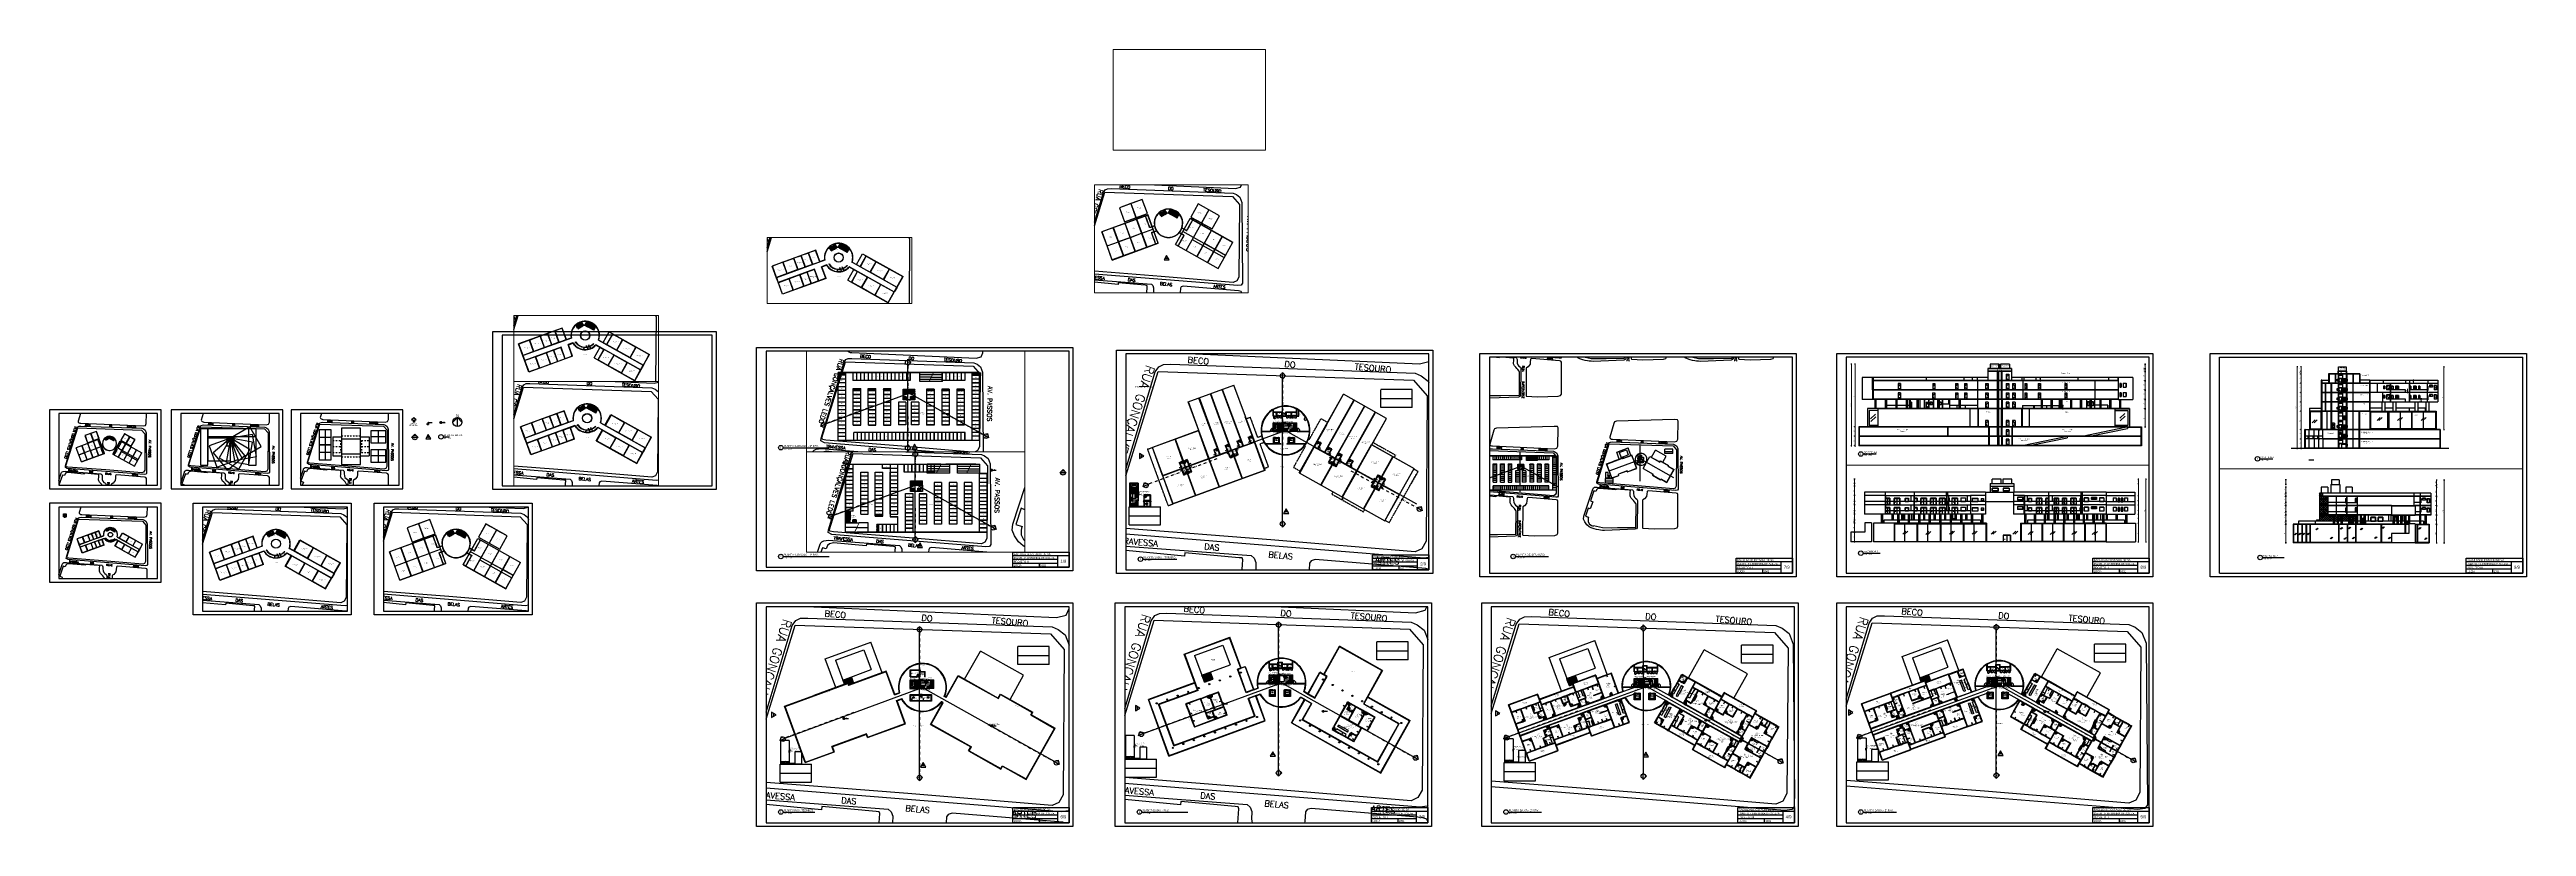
# Paper-space layout 'A4 HOR' of a CAD drawing. Header units: millimetres. Extents: x -662 to 5924, y -904 to 1161.
# The model-space entities are those that its viewports show. They can reach past a viewport. Long polylines and large blocks are cut down to what shows.
import ezdxf
from ezdxf.enums import TextEntityAlignment as Align

# ---------------------------------------------------------------- set-up
doc = ezdxf.new("R2010")
doc.units = ezdxf.units.MM
doc.header["$LTSCALE"] = 0.3
for name, pattern in [('DASHDOTX2', [50.8, 25.4, -12.7, 0, -12.7]), ('DASHED2', [9.525, 6.35, -3.175]), ('LTYPE_4', [112.5, 56.25, -56.25]), ('LTYPE_6', [168.75, 112.5, -28.125, 0, -28.125])]:
    doc.linetypes.add(name, pattern=pattern)
for name, color, linetype in [('330', 254, 'Continuous'), ('500', 254, 'Continuous'), ('551', 255, 'Continuous'), ('CORTE', 6, 'Continuous'), ('COTAS', 1, 'Continuous'), ('ESQUADRIAS', 3, 'Continuous'), ('INDICAÇÕES', 5, 'Continuous'), ('LAYER_0', 6, 'Continuous'), ('LAYER_2', 1, 'LTYPE_4'), ('LAYER_3', 15, 'LTYPE_6'), ('LAYER_4', 6, 'Continuous'), ('LAYER_6', 6, 'Continuous'), ('LAYER_7', 7, 'Continuous'), ('LINHA DE CORTE', 6, 'DASHDOTX2'), ('MARGENS', 6, 'Continuous'), ('PAPEL', 1, 'Continuous'), ('PISO', 1, 'Continuous'), ('PROJEÇÃO', 1, 'DASHED2'), ('TEXTOS', 2, 'Continuous'), ('VIEWPORT', 4, 'Continuous'), ('VISTA', 2, 'Continuous'), ('VISTA LONGE', 1, 'Continuous'), ('VISTA PERTO', 3, 'Continuous')]:
    doc.layers.add(name, color=color, linetype=linetype)
doc.styles.add('2MM', font='ARIAL.TTF', dxfattribs={"height": 2})
doc.styles.add('2MM 1_100', font='ARIAL.TTF', dxfattribs={"height": 0.2})
doc.styles.add('3MM', font='ARIAL.TTF', dxfattribs={"height": 3})
doc.styles.add('3MM 1_100', font='ARIAL.TTF', dxfattribs={"height": 0.3})
doc.styles.add('5MM', font='ARIAL.TTF', dxfattribs={"height": 5})
doc.styles.add('8MM', font='ARIAL.TTF', dxfattribs={"height": 8})
doc.styles.add('COTAS', font='ARIAL.TTF')
doc.styles.add('ROMANS', font='romans.shx')
doc.dimstyles.new('1_125', dxfattribs={"dimscale": 0.125, "dimtxt": 2, "dimasz": 2, "dimexe": 1.5, "dimexo": 6, "dimgap": 2, "dimtad": 1, "dimzin": 4, "dimdsep": 46, "dimtxsty": 'COTAS', "dimblk": 'ARCHTICK', "dimcen": 2.5, "dimdle": 1.5, "dimclrt": 2, "dimadec": 0, "dimazin": 0, "dimtfac": 1, "dimtix": 1, "dimtmove": 2, "dimatfit": 3, "dimldrblk": 'DOT', "dimfxl": 1.5, "dimfxlon": 1, "dimlwd": 5, "dimarcsym": 0})

# ---------------------------------------------------------------- blocks, each defined once
blk = doc.blocks.new('ACESSO PRINCIPAL')
at = {"layer": 'INDICAÇÕES', "color": 2}
for p, q in [((0, 0), (-6, -6)), ((6, -6), (0, 0)), ((-6, -6), (-2, -6)), ((-2, -6), (-2, -11.7)), ((2, -11.7), (-2, -11.7)), ((2, -6), (6, -6)), ((2, -6), (2, -11.7))]:
    blk.add_line(p, q, dxfattribs=at)
at = {"layer": 'INDICAÇÕES', "color": 3, "style": '3MM'}
for s, p in [('PRINCIPAL', (0, -20.1)), ('ACESSO', (0, -15.3))]:
    blk.add_text(s, height=3, dxfattribs=at).set_placement(p, align=Align.MIDDLE_CENTER)
blk = doc.blocks.new('IND FACHADAS')
at = {"layer": 'INDICAÇÕES', "color": 3}
for p, q in [((0, 0), (-6.9, -12)), ((6.9, -12), (0, 0)), ((-6.9, -12), (6.9, -12)), ((-4, -7), (4, -7))]:
    blk.add_line(p, q, dxfattribs=at)
at = {"layer": 'INDICAÇÕES', "color": 2, "style": '3MM'}
blk.add_attdef('PA', text='', height=3, dxfattribs=at).set_placement((0, -9.5), align=Align.MIDDLE_CENTER)
at = {"layer": 'INDICAÇÕES', "color": 3, "style": '3MM'}
blk.add_attdef('F', text='', height=3, dxfattribs=at).set_placement((0, -4.7), align=Align.MIDDLE_CENTER)
blk = doc.blocks.new('NIVEL CORTE')
at = {"layer": 'INDICAÇÕES'}
blk.add_hatch(color=2, dxfattribs=at).paths.add_polyline_path([(0, 3.5), (-2.5, 3.5), (0, 1)])
at = {"layer": 'INDICAÇÕES', "color": 2}
for p, q in [((-3.5, 3.5), (3.5, 3.5)), ((0, 1), (-2.5, 3.5)), ((0, 7), (0, 0)), ((0, 7), (11.4, 7)), ((0, 1), (2.5, 3.5))]:
    blk.add_line(p, q, dxfattribs=at)
at = {"layer": 'INDICAÇÕES', "color": 2, "style": '2MM'}
blk.add_attdef('NIV', (2.1, 7.9), '', height=2, dxfattribs=at)
blk = doc.blocks.new('NIVEL P BAIXA')
at = {"layer": 'INDICAÇÕES'}
h = blk.add_hatch(color=2, dxfattribs=at)
h.paths.add_polyline_path([(-2.5, 0), (0, 0), (0, 2.5, 0.414214)])
h.paths.add_polyline_path([(0, -2.5, 0.414214), (2.5, 0), (0, 0)])
at = {"layer": 'INDICAÇÕES', "color": 2}
for p, q in [((-3.5, 0), (11.6, 0)), ((0, 3.5), (0, -3.5))]:
    blk.add_line(p, q, dxfattribs=at)
blk.add_circle((0, 0), 2.5, dxfattribs=at)
at = {"layer": 'INDICAÇÕES', "color": 2, "style": '2MM'}
blk.add_attdef('NIV', (4, 1), '', height=2, dxfattribs=at)
blk = doc.blocks.new('NOME DO DESENHO')
at = {"layer": 'INDICAÇÕES', "color": 2}
blk.add_line((6, 0), (22.3, 0), dxfattribs=at)
blk.add_circle((0, 0), 6, dxfattribs=at)
at = {"layer": 'INDICAÇÕES', "color": 6, "style": '5MM'}
blk.add_attdef('N', text='', height=5, dxfattribs=at).set_placement((0, 0), align=Align.MIDDLE_CENTER)
blk.add_attdef('NO', (7.6, 2), '', height=5, dxfattribs=at)
at = {"layer": 'INDICAÇÕES', "color": 2, "style": '3MM'}
blk.add_attdef('ESC', (8, -5), '', height=3, dxfattribs=at)
blk = doc.blocks.new('NORTE')
at = {"layer": 'INDICAÇÕES', "color": 6}
for q in [(-12, -12), (12, -12)]:
    blk.add_line((0, 0), q, dxfattribs=at)
at = {"layer": 'INDICAÇÕES', "color": 2}
blk.add_line((0, -24), (0, 0), dxfattribs=at)
blk.add_circle((0, -12), 12, dxfattribs=at)
at = {"layer": 'INDICAÇÕES', "color": 2, "style": '8MM'}
blk.add_text('N', height=8, dxfattribs=at).set_placement((0.1, 4.9), align=Align.MIDDLE_CENTER)
blk = doc.blocks.new('INDICAÇÃO DE CORTE')
at = {"layer": 'INDICAÇÕES'}
blk.add_hatch(color=3, dxfattribs=at).paths.add_polyline_path([(-2.5, 0), (0, 0), (-8.5, 8.5), (-17, 0), (-14.5, 0, -1)])
at = {"layer": 'INDICAÇÕES', "color": 3}
for p, q in [((-17, 0), (-8.5, 8.5)), ((0, 0), (-17, 0)), ((-8.5, 8.5), (0, 0))]:
    blk.add_line(p, q, dxfattribs=at)
blk.add_circle((-8.5, 0), 6, dxfattribs=at)
at = {"layer": 'INDICAÇÕES', "color": 3, "style": '3MM'}
blk.add_attdef('C', text='', height=3, dxfattribs=at).set_placement((-8.5, 3), align=Align.MIDDLE_CENTER)
at = {"layer": 'INDICAÇÕES', "color": 2, "style": '3MM'}
blk.add_attdef('PA', text='', height=3, dxfattribs=at).set_placement((-8.5, -3), align=Align.MIDDLE_CENTER)
blk = doc.blocks.new('CARIMBO - PRANCHA')
at = {"layer": 'MARGENS'}
for p, q in [((0, 30), (-150, 30)), ((-30, 20), (-150, 20)), ((-30, 10), (-150, 10)), ((-80, 10), (-80, 0)), ((-30, 0), (-30, 30))]:
    blk.add_line(p, q, dxfattribs=at)
blk.add_lwpolyline([(0, 0), (-150, 0), (-150, 40), (0, 40)], close=True, dxfattribs=at)
at = {"layer": 'TEXTOS'}
for tag, p, height, style in [('A', (-147.3, 22), 5, '5MM'), ('F', (-147.3, 32), 5, '5MM'), ('D', (-147.3, 12), 5, '5MM'), ('P', (-147.3, 2), 5, '5MM'), ('T', (-77.3, 2), 5, '5MM'), ('1/1', (-23.1, 11.6), 8, '8MM')]:
    blk.add_attdef(tag, p, '', height=height, dxfattribs=dict(at, style=style))
blk = doc.blocks.new('_ArchTick')
at = {"color": 0, "linetype": 'ByBlock', "const_width": 0.15}
blk.add_lwpolyline([(-0.5, -0.5), (0.5, 0.5)], dxfattribs=at)
blk = doc.blocks.new('*D15')
at = {"layer": 'COTAS', "color": 0, "lineweight": -2}
for p, q in [((289.13, -234.01), (289.51, -234.01)), ((289.13, -235.66), (289.51, -235.66))]:
    blk.add_line(p, q, dxfattribs=at)
at = {"layer": 'COTAS', "color": 0, "lineweight": 5}
blk.add_line((289.32, -235.85), (289.32, -233.83), dxfattribs=at)
at = {"layer": 'Defpoints', "color": 0}
for p in [(283.21, -234.01), (283.21, -235.66), (289.32, -234.01)]:
    blk.add_point(p, dxfattribs=at)
at = {"layer": 'COTAS', "color": 0, "lineweight": 5, "xscale": 0.25, "yscale": 0.25, "zscale": 0.25}
for p, rotation in [((289.32, -234.01), 90), ((289.32, -235.66), 270)]:
    blk.add_blockref('_ArchTick', p, dxfattribs=dict(at, rotation=rotation))
at = {"layer": 'COTAS', "color": 2, "insert": (288.94, -234.84), "char_height": 0.25, "attachment_point": 5, "rotation": 90, "style": 'COTAS'}
blk.add_mtext('1.65', dxfattribs=at)
blk = doc.blocks.new('_Dot')
at = {"color": 0, "linetype": 'ByBlock', "lineweight": -2}
blk.add_line((-0.5, 0), (-1, 0), dxfattribs=at)
at = {"color": 0, "linetype": 'ByBlock', "const_width": 0.5}
blk.add_lwpolyline([(-0.25, 0, 1), (0.25, 0, 1)], format="xyb", close=True, dxfattribs=at)
blk = doc.blocks.new('*D17')
at = {"layer": 'COTAS', "color": 0, "lineweight": -2}
for p, q in [((695.92, -308.25), (695.55, -308.25)), ((695.92, -335.45), (695.55, -335.45))]:
    blk.add_line(p, q, dxfattribs=at)
at = {"layer": 'COTAS', "color": 0, "lineweight": 5}
blk.add_line((695.73, -308.07), (695.73, -335.64), dxfattribs=at)
at = {"layer": 'Defpoints', "color": 0}
for p in [(761.46, -308.25), (695.73, -335.45), (761.46, -335.45)]:
    blk.add_point(p, dxfattribs=at)
at = {"layer": 'COTAS', "color": 0, "lineweight": 5, "xscale": 0.25, "yscale": 0.25, "zscale": 0.25}
for p, rotation in [((695.73, -308.25), 90), ((695.73, -335.45), 270)]:
    blk.add_blockref('_ArchTick', p, dxfattribs=dict(at, rotation=rotation))
at = {"layer": 'COTAS', "color": 2, "insert": (695.36, -321.85), "char_height": 0.25, "attachment_point": 5, "rotation": 90, "style": 'COTAS'}
blk.add_mtext('27.20', dxfattribs=at)
blk = doc.blocks.new('*D18')
at = {"layer": 'COTAS', "color": 0, "lineweight": -2}
for p, q in [((697.17, -335.35), (696.8, -335.35)), ((697.17, -335.45), (696.8, -335.45))]:
    blk.add_line(p, q, dxfattribs=at)
at = {"layer": 'COTAS', "color": 0, "lineweight": 5}
for p, q in [((696.98, -335.35), (696.98, -335.1)), ((696.98, -335.45), (696.98, -335.35)), ((696.98, -335.45), (696.98, -335.7))]:
    blk.add_line(p, q, dxfattribs=at)
at = {"layer": 'Defpoints', "color": 0}
for p in [(696.98, -335.35), (698.23, -335.35), (698.23, -335.45)]:
    blk.add_point(p, dxfattribs=at)
at = {"layer": 'COTAS', "color": 0, "lineweight": 5, "xscale": 0.25, "yscale": 0.25, "zscale": 0.25}
for p, rotation in [((696.98, -335.35), 270), ((696.98, -335.45), 90)]:
    blk.add_blockref('_ArchTick', p, dxfattribs=dict(at, rotation=rotation))
at = {"layer": 'COTAS', "color": 2, "insert": (696.61, -335.4), "char_height": 0.25, "attachment_point": 5, "rotation": 90, "style": 'COTAS'}
blk.add_mtext('.10', dxfattribs=at)
blk = doc.blocks.new('*D19')
at = {"layer": 'COTAS', "color": 0, "lineweight": -2}
for p, q in [((697.17, -332.35), (696.8, -332.35)), ((697.17, -335.35), (696.8, -335.35))]:
    blk.add_line(p, q, dxfattribs=at)
at = {"layer": 'COTAS', "color": 0, "lineweight": 5}
blk.add_line((696.98, -335.54), (696.98, -332.17), dxfattribs=at)
at = {"layer": 'Defpoints', "color": 0}
for p in [(696.98, -332.35), (698.23, -332.35), (698.23, -335.35)]:
    blk.add_point(p, dxfattribs=at)
at = {"layer": 'COTAS', "color": 0, "lineweight": 5, "xscale": 0.25, "yscale": 0.25, "zscale": 0.25}
for p, rotation in [((696.98, -332.35), 90), ((696.98, -335.35), 270)]:
    blk.add_blockref('_ArchTick', p, dxfattribs=dict(at, rotation=rotation))
at = {"layer": 'COTAS', "color": 2, "insert": (696.61, -333.85), "char_height": 0.25, "attachment_point": 5, "rotation": 90, "style": 'COTAS'}
blk.add_mtext('3.00', dxfattribs=at)
blk = doc.blocks.new('*D20')
at = {"layer": 'COTAS', "color": 0, "lineweight": -2}
for p, q in [((697.17, -332.25), (696.8, -332.25)), ((697.17, -332.35), (696.8, -332.35))]:
    blk.add_line(p, q, dxfattribs=at)
at = {"layer": 'COTAS', "color": 0, "lineweight": 5}
for p, q in [((696.98, -332.25), (696.98, -332)), ((696.98, -332.35), (696.98, -332.25)), ((696.98, -332.35), (696.98, -332.6))]:
    blk.add_line(p, q, dxfattribs=at)
at = {"layer": 'Defpoints', "color": 0}
for p in [(696.98, -332.25), (698.23, -332.25), (698.23, -332.35)]:
    blk.add_point(p, dxfattribs=at)
at = {"layer": 'COTAS', "color": 0, "lineweight": 5, "xscale": 0.25, "yscale": 0.25, "zscale": 0.25}
for p, rotation in [((696.98, -332.25), 270), ((696.98, -332.35), 90)]:
    blk.add_blockref('_ArchTick', p, dxfattribs=dict(at, rotation=rotation))
at = {"layer": 'COTAS', "color": 2, "insert": (696.61, -332.3), "char_height": 0.25, "attachment_point": 5, "rotation": 90, "style": 'COTAS'}
blk.add_mtext('.10', dxfattribs=at)
blk = doc.blocks.new('*D21')
at = {"layer": 'COTAS', "color": 0, "lineweight": -2}
for p, q in [((697.17, -329.25), (696.8, -329.25)), ((697.17, -332.25), (696.8, -332.25))]:
    blk.add_line(p, q, dxfattribs=at)
at = {"layer": 'COTAS', "color": 0, "lineweight": 5}
blk.add_line((696.98, -332.44), (696.98, -329.07), dxfattribs=at)
at = {"layer": 'Defpoints', "color": 0}
for p in [(696.98, -329.25), (698.23, -329.25), (698.23, -332.25)]:
    blk.add_point(p, dxfattribs=at)
at = {"layer": 'COTAS', "color": 0, "lineweight": 5, "xscale": 0.25, "yscale": 0.25, "zscale": 0.25}
for p, rotation in [((696.98, -329.25), 90), ((696.98, -332.25), 270)]:
    blk.add_blockref('_ArchTick', p, dxfattribs=dict(at, rotation=rotation))
at = {"layer": 'COTAS', "color": 2, "insert": (696.61, -330.75), "char_height": 0.25, "attachment_point": 5, "rotation": 90, "style": 'COTAS'}
blk.add_mtext('3.00', dxfattribs=at)
blk = doc.blocks.new('*D22')
at = {"layer": 'COTAS', "color": 0, "lineweight": -2}
for p, q in [((697.17, -329.15), (696.8, -329.15)), ((697.17, -329.25), (696.8, -329.25))]:
    blk.add_line(p, q, dxfattribs=at)
at = {"layer": 'COTAS', "color": 0, "lineweight": 5}
for p, q in [((696.98, -329.15), (696.98, -328.9)), ((696.98, -329.25), (696.98, -329.15)), ((696.98, -329.25), (696.98, -329.5))]:
    blk.add_line(p, q, dxfattribs=at)
at = {"layer": 'Defpoints', "color": 0}
for p in [(696.98, -329.15), (698.23, -329.15), (698.23, -329.25)]:
    blk.add_point(p, dxfattribs=at)
at = {"layer": 'COTAS', "color": 0, "lineweight": 5, "xscale": 0.25, "yscale": 0.25, "zscale": 0.25}
for p, rotation in [((696.98, -329.15), 270), ((696.98, -329.25), 90)]:
    blk.add_blockref('_ArchTick', p, dxfattribs=dict(at, rotation=rotation))
at = {"layer": 'COTAS', "color": 2, "insert": (696.61, -329.2), "char_height": 0.25, "attachment_point": 5, "rotation": 90, "style": 'COTAS'}
blk.add_mtext('.10', dxfattribs=at)
blk = doc.blocks.new('*D23')
at = {"layer": 'COTAS', "color": 0, "lineweight": -2}
for p, q in [((697.17, -308.25), (696.8, -308.25)), ((697.17, -329.15), (696.8, -329.15))]:
    blk.add_line(p, q, dxfattribs=at)
at = {"layer": 'COTAS', "color": 0, "lineweight": 5}
blk.add_line((696.98, -308.07), (696.98, -329.34), dxfattribs=at)
at = {"layer": 'Defpoints', "color": 0}
for p in [(743.25, -308.25), (696.98, -329.15), (743.25, -329.15)]:
    blk.add_point(p, dxfattribs=at)
at = {"layer": 'COTAS', "color": 0, "lineweight": 5, "xscale": 0.25, "yscale": 0.25, "zscale": 0.25}
for p, rotation in [((696.98, -308.25), 90), ((696.98, -329.15), 270)]:
    blk.add_blockref('_ArchTick', p, dxfattribs=dict(at, rotation=rotation))
at = {"layer": 'COTAS', "color": 2, "insert": (696.61, -318.7), "char_height": 0.25, "attachment_point": 5, "rotation": 90, "style": 'COTAS'}
blk.add_mtext('20.90', dxfattribs=at)
blk = doc.blocks.new('*D24')
at = {"layer": 'COTAS', "color": 0, "lineweight": -2}
for p, q in [((793.22, -323.15), (793.6, -323.15)), ((793.22, -329.15), (793.6, -329.15))]:
    blk.add_line(p, q, dxfattribs=at)
at = {"layer": 'COTAS', "color": 0, "lineweight": 5}
blk.add_line((793.41, -329.34), (793.41, -322.97), dxfattribs=at)
at = {"layer": 'Defpoints', "color": 0}
for p in [(788.19, -323.15), (788.19, -329.15), (793.41, -323.15)]:
    blk.add_point(p, dxfattribs=at)
at = {"layer": 'COTAS', "color": 0, "lineweight": 5, "xscale": 0.25, "yscale": 0.25, "zscale": 0.25}
for p, rotation in [((793.41, -323.15), 90), ((793.41, -329.15), 270)]:
    blk.add_blockref('_ArchTick', p, dxfattribs=dict(at, rotation=rotation))
at = {"layer": 'COTAS', "color": 2, "insert": (793.03, -326.15), "char_height": 0.25, "attachment_point": 5, "rotation": 90, "style": 'COTAS'}
blk.add_mtext('6.00', dxfattribs=at)
blk = doc.blocks.new('*D25')
at = {"layer": 'COTAS', "color": 0, "lineweight": -2}
for p, q in [((793.22, -323.05), (793.6, -323.05)), ((793.22, -323.15), (793.6, -323.15))]:
    blk.add_line(p, q, dxfattribs=at)
at = {"layer": 'COTAS', "color": 0, "lineweight": 5}
for p, q in [((793.41, -323.05), (793.41, -322.8)), ((793.41, -323.15), (793.41, -323.05)), ((793.41, -323.15), (793.41, -323.4))]:
    blk.add_line(p, q, dxfattribs=at)
at = {"layer": 'Defpoints', "color": 0}
for p in [(788.19, -323.05), (788.19, -323.15), (793.41, -323.05)]:
    blk.add_point(p, dxfattribs=at)
at = {"layer": 'COTAS', "color": 0, "lineweight": 5, "xscale": 0.25, "yscale": 0.25, "zscale": 0.25}
for p, rotation in [((793.41, -323.05), 270), ((793.41, -323.15), 90)]:
    blk.add_blockref('_ArchTick', p, dxfattribs=dict(at, rotation=rotation))
at = {"layer": 'COTAS', "color": 2, "insert": (793.03, -323.1), "char_height": 0.25, "attachment_point": 5, "rotation": 90, "style": 'COTAS'}
blk.add_mtext('.10', dxfattribs=at)
blk = doc.blocks.new('*D26')
at = {"layer": 'COTAS', "color": 0, "lineweight": -2}
for p, q in [((793.22, -320.05), (793.6, -320.05)), ((793.22, -323.05), (793.6, -323.05))]:
    blk.add_line(p, q, dxfattribs=at)
at = {"layer": 'COTAS', "color": 0, "lineweight": 5}
blk.add_line((793.41, -319.87), (793.41, -323.24), dxfattribs=at)
at = {"layer": 'Defpoints', "color": 0}
for p in [(784.47, -320.05), (784.47, -323.05), (793.41, -323.05)]:
    blk.add_point(p, dxfattribs=at)
at = {"layer": 'COTAS', "color": 0, "lineweight": 5, "xscale": 0.25, "yscale": 0.25, "zscale": 0.25}
for p, rotation in [((793.41, -320.05), 90), ((793.41, -323.05), 270)]:
    blk.add_blockref('_ArchTick', p, dxfattribs=dict(at, rotation=rotation))
at = {"layer": 'COTAS', "color": 2, "insert": (793.03, -321.55), "char_height": 0.25, "attachment_point": 5, "rotation": 90, "style": 'COTAS'}
blk.add_mtext('3.00', dxfattribs=at)
blk = doc.blocks.new('*D27')
at = {"layer": 'COTAS', "color": 0, "lineweight": -2}
for p, q in [((793.22, -319.95), (793.6, -319.95)), ((793.22, -320.05), (793.6, -320.05))]:
    blk.add_line(p, q, dxfattribs=at)
at = {"layer": 'COTAS', "color": 0, "lineweight": 5}
for p, q in [((793.41, -319.95), (793.41, -319.7)), ((793.41, -320.05), (793.41, -319.95)), ((793.41, -320.05), (793.41, -320.3))]:
    blk.add_line(p, q, dxfattribs=at)
at = {"layer": 'Defpoints', "color": 0}
for p in [(784.47, -319.95), (784.47, -320.05), (793.41, -319.95)]:
    blk.add_point(p, dxfattribs=at)
at = {"layer": 'COTAS', "color": 0, "lineweight": 5, "xscale": 0.25, "yscale": 0.25, "zscale": 0.25}
for p, rotation in [((793.41, -319.95), 270), ((793.41, -320.05), 90)]:
    blk.add_blockref('_ArchTick', p, dxfattribs=dict(at, rotation=rotation))
at = {"layer": 'COTAS', "color": 2, "insert": (793.03, -320), "char_height": 0.25, "attachment_point": 5, "rotation": 90, "style": 'COTAS'}
blk.add_mtext('.10', dxfattribs=at)
blk = doc.blocks.new('*D28')
at = {"layer": 'COTAS', "color": 0, "lineweight": -2}
for p, q in [((793.22, -316.95), (793.6, -316.95)), ((793.22, -319.95), (793.6, -319.95))]:
    blk.add_line(p, q, dxfattribs=at)
at = {"layer": 'COTAS', "color": 0, "lineweight": 5}
blk.add_line((793.41, -320.14), (793.41, -316.77), dxfattribs=at)
at = {"layer": 'Defpoints', "color": 0}
for p in [(784.47, -316.95), (784.47, -319.95), (793.41, -316.95)]:
    blk.add_point(p, dxfattribs=at)
at = {"layer": 'COTAS', "color": 0, "lineweight": 5, "xscale": 0.25, "yscale": 0.25, "zscale": 0.25}
for p, rotation in [((793.41, -316.95), 90), ((793.41, -319.95), 270)]:
    blk.add_blockref('_ArchTick', p, dxfattribs=dict(at, rotation=rotation))
at = {"layer": 'COTAS', "color": 2, "insert": (793.03, -318.45), "char_height": 0.25, "attachment_point": 5, "rotation": 90, "style": 'COTAS'}
blk.add_mtext('3.00', dxfattribs=at)
blk = doc.blocks.new('*D29')
at = {"layer": 'COTAS', "color": 0, "lineweight": -2}
for p, q in [((793.22, -316.85), (793.6, -316.85)), ((793.22, -316.95), (793.6, -316.95))]:
    blk.add_line(p, q, dxfattribs=at)
at = {"layer": 'COTAS', "color": 0, "lineweight": 5}
for p, q in [((793.41, -316.85), (793.41, -316.6)), ((793.41, -316.95), (793.41, -316.85)), ((793.41, -316.95), (793.41, -317.2))]:
    blk.add_line(p, q, dxfattribs=at)
at = {"layer": 'Defpoints', "color": 0}
for p in [(784.47, -316.85), (784.47, -316.95), (793.41, -316.85)]:
    blk.add_point(p, dxfattribs=at)
at = {"layer": 'COTAS', "color": 0, "lineweight": 5, "xscale": 0.25, "yscale": 0.25, "zscale": 0.25}
for p, rotation in [((793.41, -316.85), 270), ((793.41, -316.95), 90)]:
    blk.add_blockref('_ArchTick', p, dxfattribs=dict(at, rotation=rotation))
at = {"layer": 'COTAS', "color": 2, "insert": (793.03, -316.9), "char_height": 0.25, "attachment_point": 5, "rotation": 90, "style": 'COTAS'}
blk.add_mtext('.10', dxfattribs=at)
blk = doc.blocks.new('*D30')
at = {"layer": 'COTAS', "color": 0, "lineweight": -2}
for p, q in [((793.22, -313.85), (793.6, -313.85)), ((793.22, -316.85), (793.6, -316.85))]:
    blk.add_line(p, q, dxfattribs=at)
at = {"layer": 'COTAS', "color": 0, "lineweight": 5}
blk.add_line((793.41, -317.04), (793.41, -313.67), dxfattribs=at)
at = {"layer": 'Defpoints', "color": 0}
for p in [(784.47, -313.85), (784.47, -316.85), (793.41, -313.85)]:
    blk.add_point(p, dxfattribs=at)
at = {"layer": 'COTAS', "color": 0, "lineweight": 5, "xscale": 0.25, "yscale": 0.25, "zscale": 0.25}
for p, rotation in [((793.41, -313.85), 90), ((793.41, -316.85), 270)]:
    blk.add_blockref('_ArchTick', p, dxfattribs=dict(at, rotation=rotation))
at = {"layer": 'COTAS', "color": 2, "insert": (793.03, -315.35), "char_height": 0.25, "attachment_point": 5, "rotation": 90, "style": 'COTAS'}
blk.add_mtext('3.00', dxfattribs=at)
blk = doc.blocks.new('*D31')
at = {"layer": 'COTAS', "color": 0, "lineweight": -2}
for p, q in [((793.22, -313.75), (793.6, -313.75)), ((793.22, -313.85), (793.6, -313.85))]:
    blk.add_line(p, q, dxfattribs=at)
at = {"layer": 'COTAS', "color": 0, "lineweight": 5}
for p, q in [((793.41, -313.75), (793.41, -313.5)), ((793.41, -313.85), (793.41, -313.75)), ((793.41, -313.85), (793.41, -314.1))]:
    blk.add_line(p, q, dxfattribs=at)
at = {"layer": 'Defpoints', "color": 0}
for p in [(784.47, -313.75), (784.47, -313.85), (793.41, -313.75)]:
    blk.add_point(p, dxfattribs=at)
at = {"layer": 'COTAS', "color": 0, "lineweight": 5, "xscale": 0.25, "yscale": 0.25, "zscale": 0.25}
for p, rotation in [((793.41, -313.75), 270), ((793.41, -313.85), 90)]:
    blk.add_blockref('_ArchTick', p, dxfattribs=dict(at, rotation=rotation))
at = {"layer": 'COTAS', "color": 2, "insert": (793.03, -313.8), "char_height": 0.25, "attachment_point": 5, "rotation": 90, "style": 'COTAS'}
blk.add_mtext('.10', dxfattribs=at)
blk = doc.blocks.new('*D32')
at = {"layer": 'COTAS', "color": 0, "lineweight": -2}
for p, q in [((793.22, -310.75), (793.6, -310.75)), ((793.22, -313.75), (793.6, -313.75))]:
    blk.add_line(p, q, dxfattribs=at)
at = {"layer": 'COTAS', "color": 0, "lineweight": 5}
blk.add_line((793.41, -313.94), (793.41, -310.57), dxfattribs=at)
at = {"layer": 'Defpoints', "color": 0}
for p in [(749, -310.75), (793.41, -310.75), (749, -313.75)]:
    blk.add_point(p, dxfattribs=at)
at = {"layer": 'COTAS', "color": 0, "lineweight": 5, "xscale": 0.25, "yscale": 0.25, "zscale": 0.25}
for p, rotation in [((793.41, -310.75), 90), ((793.41, -313.75), 270)]:
    blk.add_blockref('_ArchTick', p, dxfattribs=dict(at, rotation=rotation))
at = {"layer": 'COTAS', "color": 2, "insert": (793.03, -312.25), "char_height": 0.25, "attachment_point": 5, "rotation": 90, "style": 'COTAS'}
blk.add_mtext('3.00', dxfattribs=at)
blk = doc.blocks.new('*D33')
at = {"layer": 'COTAS', "color": 0, "lineweight": -2}
for p, q in [((793.22, -310.65), (793.6, -310.65)), ((793.22, -310.75), (793.6, -310.75))]:
    blk.add_line(p, q, dxfattribs=at)
at = {"layer": 'COTAS', "color": 0, "lineweight": 5}
for p, q in [((793.41, -310.65), (793.41, -310.4)), ((793.41, -310.75), (793.41, -310.65)), ((793.41, -310.75), (793.41, -311))]:
    blk.add_line(p, q, dxfattribs=at)
at = {"layer": 'Defpoints', "color": 0}
for p in [(749, -310.65), (749, -310.75), (793.41, -310.65)]:
    blk.add_point(p, dxfattribs=at)
at = {"layer": 'COTAS', "color": 0, "lineweight": 5, "xscale": 0.25, "yscale": 0.25, "zscale": 0.25}
for p, rotation in [((793.41, -310.65), 270), ((793.41, -310.75), 90)]:
    blk.add_blockref('_ArchTick', p, dxfattribs=dict(at, rotation=rotation))
at = {"layer": 'COTAS', "color": 2, "insert": (793.03, -310.7), "char_height": 0.25, "attachment_point": 5, "rotation": 90, "style": 'COTAS'}
blk.add_mtext('.10', dxfattribs=at)
blk = doc.blocks.new('*D34')
at = {"layer": 'COTAS', "color": 0, "lineweight": -2}
for p, q in [((793.22, -309.85), (793.6, -309.85)), ((793.22, -310.65), (793.6, -310.65))]:
    blk.add_line(p, q, dxfattribs=at)
at = {"layer": 'COTAS', "color": 0, "lineweight": 5}
for p, q in [((793.41, -309.85), (793.41, -309.6)), ((793.41, -310.65), (793.41, -309.85)), ((793.41, -310.65), (793.41, -310.9))]:
    blk.add_line(p, q, dxfattribs=at)
at = {"layer": 'Defpoints', "color": 0}
for p in [(749, -309.85), (749, -310.65), (793.41, -309.85)]:
    blk.add_point(p, dxfattribs=at)
at = {"layer": 'COTAS', "color": 0, "lineweight": 5, "xscale": 0.25, "yscale": 0.25, "zscale": 0.25}
for p, rotation in [((793.41, -309.85), 270), ((793.41, -310.65), 90)]:
    blk.add_blockref('_ArchTick', p, dxfattribs=dict(at, rotation=rotation))
at = {"layer": 'COTAS', "color": 2, "insert": (793.03, -310.25), "char_height": 0.25, "attachment_point": 5, "rotation": 90, "style": 'COTAS'}
blk.add_mtext('.80', dxfattribs=at)
blk = doc.blocks.new('*D35')
at = {"layer": 'COTAS', "color": 0, "lineweight": -2}
for p, q in [((793.22, -309.75), (793.6, -309.75)), ((793.22, -309.85), (793.6, -309.85))]:
    blk.add_line(p, q, dxfattribs=at)
at = {"layer": 'COTAS', "color": 0, "lineweight": 5}
for p, q in [((793.41, -309.75), (793.41, -309.5)), ((793.41, -309.85), (793.41, -309.75)), ((793.41, -309.85), (793.41, -310.1))]:
    blk.add_line(p, q, dxfattribs=at)
at = {"layer": 'Defpoints', "color": 0}
for p in [(749, -309.75), (749, -309.85), (793.41, -309.75)]:
    blk.add_point(p, dxfattribs=at)
at = {"layer": 'COTAS', "color": 0, "lineweight": 5, "xscale": 0.25, "yscale": 0.25, "zscale": 0.25}
for p, rotation in [((793.41, -309.75), 270), ((793.41, -309.85), 90)]:
    blk.add_blockref('_ArchTick', p, dxfattribs=dict(at, rotation=rotation))
at = {"layer": 'COTAS', "color": 2, "insert": (793.03, -309.8), "char_height": 0.25, "attachment_point": 5, "rotation": 90, "style": 'COTAS'}
blk.add_mtext('.10', dxfattribs=at)
blk = doc.blocks.new('*D36')
at = {"layer": 'COTAS', "color": 0, "lineweight": -2}
for p, q in [((793.22, -308.25), (793.6, -308.25)), ((793.22, -309.75), (793.6, -309.75))]:
    blk.add_line(p, q, dxfattribs=at)
at = {"layer": 'COTAS', "color": 0, "lineweight": 5}
blk.add_line((793.41, -309.94), (793.41, -308.07), dxfattribs=at)
at = {"layer": 'Defpoints', "color": 0}
for p in [(748.33, -308.25), (748.33, -309.75), (793.41, -308.25)]:
    blk.add_point(p, dxfattribs=at)
at = {"layer": 'COTAS', "color": 0, "lineweight": 5, "xscale": 0.25, "yscale": 0.25, "zscale": 0.25}
for p, rotation in [((793.41, -308.25), 90), ((793.41, -309.75), 270)]:
    blk.add_blockref('_ArchTick', p, dxfattribs=dict(at, rotation=rotation))
at = {"layer": 'COTAS', "color": 2, "insert": (793.03, -309), "char_height": 0.25, "attachment_point": 5, "rotation": 90, "style": 'COTAS'}
blk.add_mtext('1.50', dxfattribs=at)
blk = doc.blocks.new('*D37')
at = {"layer": 'COTAS', "color": 0, "lineweight": -2}
for p, q in [((765.89, -322.05), (766.26, -322.05)), ((765.89, -323.05), (766.26, -323.05))]:
    blk.add_line(p, q, dxfattribs=at)
at = {"layer": 'COTAS', "color": 0, "lineweight": 5}
for p, q in [((766.08, -322.05), (766.08, -321.8)), ((766.08, -322.05), (766.08, -323.05)), ((766.08, -323.05), (766.08, -323.3))]:
    blk.add_line(p, q, dxfattribs=at)
at = {"layer": 'Defpoints', "color": 0}
for p in [(764.81, -322.05), (764.81, -323.05), (766.08, -323.05)]:
    blk.add_point(p, dxfattribs=at)
at = {"layer": 'COTAS', "color": 0, "lineweight": 5, "xscale": 0.25, "yscale": 0.25, "zscale": 0.25}
for p, rotation in [((766.08, -322.05), 270), ((766.08, -323.05), 90)]:
    blk.add_blockref('_ArchTick', p, dxfattribs=dict(at, rotation=rotation))
at = {"layer": 'COTAS', "color": 2, "insert": (765.7, -322.55), "char_height": 0.25, "attachment_point": 5, "rotation": 90, "style": 'COTAS'}
blk.add_mtext('1.00', dxfattribs=at)
blk = doc.blocks.new('*D38')
at = {"layer": 'COTAS', "color": 0, "lineweight": -2}
for p, q in [((758.38, -312.75), (758.76, -312.75)), ((758.38, -313.75), (758.76, -313.75))]:
    blk.add_line(p, q, dxfattribs=at)
at = {"layer": 'COTAS', "color": 0, "lineweight": 5}
for p, q in [((758.57, -312.75), (758.57, -312.5)), ((758.57, -312.75), (758.57, -313.75)), ((758.57, -313.75), (758.57, -314))]:
    blk.add_line(p, q, dxfattribs=at)
at = {"layer": 'Defpoints', "color": 0}
for p in [(757.08, -312.75), (757.08, -313.75), (758.57, -313.75)]:
    blk.add_point(p, dxfattribs=at)
at = {"layer": 'COTAS', "color": 0, "lineweight": 5, "xscale": 0.25, "yscale": 0.25, "zscale": 0.25}
for p, rotation in [((758.57, -312.75), 270), ((758.57, -313.75), 90)]:
    blk.add_blockref('_ArchTick', p, dxfattribs=dict(at, rotation=rotation))
at = {"layer": 'COTAS', "color": 2, "insert": (758.19, -313.25), "char_height": 0.25, "attachment_point": 5, "rotation": 90, "style": 'COTAS'}
blk.add_mtext('1.00', dxfattribs=at)
blk = doc.blocks.new('*D40')
at = {"layer": 'COTAS', "color": 0, "lineweight": -2}
for p, q in [((864.67, -381.67), (864.3, -381.67)), ((864.67, -408.87), (864.3, -408.87))]:
    blk.add_line(p, q, dxfattribs=at)
at = {"layer": 'COTAS', "color": 0, "lineweight": 5}
blk.add_line((864.48, -381.48), (864.48, -409.06), dxfattribs=at)
at = {"layer": 'Defpoints', "color": 0}
for p in [(879.49, -381.67), (864.48, -408.87), (879.49, -408.87)]:
    blk.add_point(p, dxfattribs=at)
at = {"layer": 'COTAS', "color": 0, "lineweight": 5, "xscale": 0.25, "yscale": 0.25, "zscale": 0.25}
for p, rotation in [((864.48, -381.67), 90), ((864.48, -408.87), 270)]:
    blk.add_blockref('_ArchTick', p, dxfattribs=dict(at, rotation=rotation))
at = {"layer": 'COTAS', "color": 2, "insert": (864.11, -395.27), "char_height": 0.25, "attachment_point": 5, "rotation": 90, "style": 'COTAS'}
blk.add_mtext('27.20', dxfattribs=at)
blk = doc.blocks.new('*D41')
at = {"layer": 'COTAS', "color": 0, "lineweight": -2}
for p, q in [((865.92, -408.77), (865.55, -408.77)), ((865.92, -408.87), (865.55, -408.87))]:
    blk.add_line(p, q, dxfattribs=at)
at = {"layer": 'COTAS', "color": 0, "lineweight": 5}
for p, q in [((865.73, -408.77), (865.73, -408.52)), ((865.73, -408.87), (865.73, -408.77)), ((865.73, -408.87), (865.73, -409.12))]:
    blk.add_line(p, q, dxfattribs=at)
at = {"layer": 'Defpoints', "color": 0}
for p in [(865.73, -408.77), (867.13, -408.77), (867.13, -408.87)]:
    blk.add_point(p, dxfattribs=at)
at = {"layer": 'COTAS', "color": 0, "lineweight": 5, "xscale": 0.25, "yscale": 0.25, "zscale": 0.25}
for p, rotation in [((865.73, -408.77), 270), ((865.73, -408.87), 90)]:
    blk.add_blockref('_ArchTick', p, dxfattribs=dict(at, rotation=rotation))
at = {"layer": 'COTAS', "color": 2, "insert": (865.36, -408.82), "char_height": 0.25, "attachment_point": 5, "rotation": 90, "style": 'COTAS'}
blk.add_mtext('.10', dxfattribs=at)
blk = doc.blocks.new('*D42')
at = {"layer": 'COTAS', "color": 0, "lineweight": -2}
for p, q in [((865.92, -405.77), (865.55, -405.77)), ((865.92, -408.77), (865.55, -408.77))]:
    blk.add_line(p, q, dxfattribs=at)
at = {"layer": 'COTAS', "color": 0, "lineweight": 5}
blk.add_line((865.73, -408.96), (865.73, -405.58), dxfattribs=at)
at = {"layer": 'Defpoints', "color": 0}
for p in [(865.73, -405.77), (867.13, -405.77), (867.13, -408.77)]:
    blk.add_point(p, dxfattribs=at)
at = {"layer": 'COTAS', "color": 0, "lineweight": 5, "xscale": 0.25, "yscale": 0.25, "zscale": 0.25}
for p, rotation in [((865.73, -405.77), 90), ((865.73, -408.77), 270)]:
    blk.add_blockref('_ArchTick', p, dxfattribs=dict(at, rotation=rotation))
at = {"layer": 'COTAS', "color": 2, "insert": (865.36, -407.27), "char_height": 0.25, "attachment_point": 5, "rotation": 90, "style": 'COTAS'}
blk.add_mtext('3.00', dxfattribs=at)
blk = doc.blocks.new('*D43')
at = {"layer": 'COTAS', "color": 0, "lineweight": -2}
for p, q in [((865.92, -405.67), (865.55, -405.67)), ((865.92, -405.77), (865.55, -405.77))]:
    blk.add_line(p, q, dxfattribs=at)
at = {"layer": 'COTAS', "color": 0, "lineweight": 5}
for p, q in [((865.73, -405.67), (865.73, -405.42)), ((865.73, -405.77), (865.73, -405.67)), ((865.73, -405.77), (865.73, -406.02))]:
    blk.add_line(p, q, dxfattribs=at)
at = {"layer": 'Defpoints', "color": 0}
for p in [(865.73, -405.67), (866.98, -405.67), (866.98, -405.77)]:
    blk.add_point(p, dxfattribs=at)
at = {"layer": 'COTAS', "color": 0, "lineweight": 5, "xscale": 0.25, "yscale": 0.25, "zscale": 0.25}
for p, rotation in [((865.73, -405.67), 270), ((865.73, -405.77), 90)]:
    blk.add_blockref('_ArchTick', p, dxfattribs=dict(at, rotation=rotation))
at = {"layer": 'COTAS', "color": 2, "insert": (865.36, -405.72), "char_height": 0.25, "attachment_point": 5, "rotation": 90, "style": 'COTAS'}
blk.add_mtext('.10', dxfattribs=at)
blk = doc.blocks.new('*D44')
at = {"layer": 'COTAS', "color": 0, "lineweight": -2}
for p, q in [((865.92, -402.67), (865.55, -402.67)), ((865.92, -405.67), (865.55, -405.67))]:
    blk.add_line(p, q, dxfattribs=at)
at = {"layer": 'COTAS', "color": 0, "lineweight": 5}
blk.add_line((865.73, -405.86), (865.73, -402.48), dxfattribs=at)
at = {"layer": 'Defpoints', "color": 0}
for p in [(865.73, -402.67), (866.98, -402.67), (866.98, -405.67)]:
    blk.add_point(p, dxfattribs=at)
at = {"layer": 'COTAS', "color": 0, "lineweight": 5, "xscale": 0.25, "yscale": 0.25, "zscale": 0.25}
for p, rotation in [((865.73, -402.67), 90), ((865.73, -405.67), 270)]:
    blk.add_blockref('_ArchTick', p, dxfattribs=dict(at, rotation=rotation))
at = {"layer": 'COTAS', "color": 2, "insert": (865.36, -404.17), "char_height": 0.25, "attachment_point": 5, "rotation": 90, "style": 'COTAS'}
blk.add_mtext('3.00', dxfattribs=at)
blk = doc.blocks.new('*D45')
at = {"layer": 'COTAS', "color": 0, "lineweight": -2}
for p, q in [((865.92, -402.57), (865.55, -402.57)), ((865.92, -402.67), (865.55, -402.67))]:
    blk.add_line(p, q, dxfattribs=at)
at = {"layer": 'COTAS', "color": 0, "lineweight": 5}
for p, q in [((865.73, -402.57), (865.73, -402.32)), ((865.73, -402.67), (865.73, -402.57)), ((865.73, -402.67), (865.73, -402.92))]:
    blk.add_line(p, q, dxfattribs=at)
at = {"layer": 'Defpoints', "color": 0}
for p in [(865.73, -402.57), (866.98, -402.57), (866.98, -402.67)]:
    blk.add_point(p, dxfattribs=at)
at = {"layer": 'COTAS', "color": 0, "lineweight": 5, "xscale": 0.25, "yscale": 0.25, "zscale": 0.25}
for p, rotation in [((865.73, -402.57), 270), ((865.73, -402.67), 90)]:
    blk.add_blockref('_ArchTick', p, dxfattribs=dict(at, rotation=rotation))
at = {"layer": 'COTAS', "color": 2, "insert": (865.36, -402.62), "char_height": 0.25, "attachment_point": 5, "rotation": 90, "style": 'COTAS'}
blk.add_mtext('.10', dxfattribs=at)
blk = doc.blocks.new('*D46')
at = {"layer": 'COTAS', "color": 0, "lineweight": -2}
for p, q in [((865.92, -396.57), (865.55, -396.57)), ((865.92, -402.57), (865.55, -402.57))]:
    blk.add_line(p, q, dxfattribs=at)
at = {"layer": 'COTAS', "color": 0, "lineweight": 5}
blk.add_line((865.73, -402.76), (865.73, -396.38), dxfattribs=at)
at = {"layer": 'Defpoints', "color": 0}
for p in [(865.73, -396.57), (872.63, -396.57), (872.63, -402.57)]:
    blk.add_point(p, dxfattribs=at)
at = {"layer": 'COTAS', "color": 0, "lineweight": 5, "xscale": 0.25, "yscale": 0.25, "zscale": 0.25}
for p, rotation in [((865.73, -396.57), 90), ((865.73, -402.57), 270)]:
    blk.add_blockref('_ArchTick', p, dxfattribs=dict(at, rotation=rotation))
at = {"layer": 'COTAS', "color": 2, "insert": (865.36, -399.57), "char_height": 0.25, "attachment_point": 5, "rotation": 90, "style": 'COTAS'}
blk.add_mtext('6.00', dxfattribs=at)
blk = doc.blocks.new('*D47')
at = {"layer": 'COTAS', "color": 0, "lineweight": -2}
for p, q in [((865.92, -393.47), (865.55, -393.47)), ((865.92, -396.47), (865.55, -396.47))]:
    blk.add_line(p, q, dxfattribs=at)
at = {"layer": 'COTAS', "color": 0, "lineweight": 5}
blk.add_line((865.73, -396.66), (865.73, -393.28), dxfattribs=at)
at = {"layer": 'Defpoints', "color": 0}
for p in [(865.73, -393.47), (872.63, -393.47), (872.63, -396.47)]:
    blk.add_point(p, dxfattribs=at)
at = {"layer": 'COTAS', "color": 0, "lineweight": 5, "xscale": 0.25, "yscale": 0.25, "zscale": 0.25}
for p, rotation in [((865.73, -393.47), 90), ((865.73, -396.47), 270)]:
    blk.add_blockref('_ArchTick', p, dxfattribs=dict(at, rotation=rotation))
at = {"layer": 'COTAS', "color": 2, "insert": (865.36, -394.97), "char_height": 0.25, "attachment_point": 5, "rotation": 90, "style": 'COTAS'}
blk.add_mtext('3.00', dxfattribs=at)
blk = doc.blocks.new('*D48')
at = {"layer": 'COTAS', "color": 0, "lineweight": -2}
for p, q in [((865.92, -396.47), (865.55, -396.47)), ((865.92, -396.57), (865.55, -396.57))]:
    blk.add_line(p, q, dxfattribs=at)
at = {"layer": 'COTAS', "color": 0, "lineweight": 5}
for p, q in [((865.73, -396.47), (865.73, -396.22)), ((865.73, -396.57), (865.73, -396.47)), ((865.73, -396.57), (865.73, -396.82))]:
    blk.add_line(p, q, dxfattribs=at)
at = {"layer": 'Defpoints', "color": 0}
for p in [(865.73, -396.47), (872.48, -396.47), (872.48, -396.57)]:
    blk.add_point(p, dxfattribs=at)
at = {"layer": 'COTAS', "color": 0, "lineweight": 5, "xscale": 0.25, "yscale": 0.25, "zscale": 0.25}
for p, rotation in [((865.73, -396.47), 270), ((865.73, -396.57), 90)]:
    blk.add_blockref('_ArchTick', p, dxfattribs=dict(at, rotation=rotation))
at = {"layer": 'COTAS', "color": 2, "insert": (865.36, -396.52), "char_height": 0.25, "attachment_point": 5, "rotation": 90, "style": 'COTAS'}
blk.add_mtext('.10', dxfattribs=at)
blk = doc.blocks.new('*D49')
at = {"layer": 'COTAS', "color": 0, "lineweight": -2}
for p, q in [((865.92, -393.37), (865.55, -393.37)), ((865.92, -393.47), (865.55, -393.47))]:
    blk.add_line(p, q, dxfattribs=at)
at = {"layer": 'COTAS', "color": 0, "lineweight": 5}
for p, q in [((865.73, -393.37), (865.73, -393.12)), ((865.73, -393.47), (865.73, -393.37)), ((865.73, -393.47), (865.73, -393.72))]:
    blk.add_line(p, q, dxfattribs=at)
at = {"layer": 'Defpoints', "color": 0}
for p in [(865.73, -393.37), (872.63, -393.37), (872.63, -393.47)]:
    blk.add_point(p, dxfattribs=at)
at = {"layer": 'COTAS', "color": 0, "lineweight": 5, "xscale": 0.25, "yscale": 0.25, "zscale": 0.25}
for p, rotation in [((865.73, -393.37), 270), ((865.73, -393.47), 90)]:
    blk.add_blockref('_ArchTick', p, dxfattribs=dict(at, rotation=rotation))
at = {"layer": 'COTAS', "color": 2, "insert": (865.36, -393.42), "char_height": 0.25, "attachment_point": 5, "rotation": 90, "style": 'COTAS'}
blk.add_mtext('.10', dxfattribs=at)
blk = doc.blocks.new('*D50')
at = {"layer": 'COTAS', "color": 0, "lineweight": -2}
for p, q in [((865.92, -390.37), (865.55, -390.37)), ((865.92, -393.37), (865.55, -393.37))]:
    blk.add_line(p, q, dxfattribs=at)
at = {"layer": 'COTAS', "color": 0, "lineweight": 5}
blk.add_line((865.73, -393.56), (865.73, -390.18), dxfattribs=at)
at = {"layer": 'Defpoints', "color": 0}
for p in [(865.73, -390.37), (872.63, -390.37), (872.63, -393.37)]:
    blk.add_point(p, dxfattribs=at)
at = {"layer": 'COTAS', "color": 0, "lineweight": 5, "xscale": 0.25, "yscale": 0.25, "zscale": 0.25}
for p, rotation in [((865.73, -390.37), 90), ((865.73, -393.37), 270)]:
    blk.add_blockref('_ArchTick', p, dxfattribs=dict(at, rotation=rotation))
at = {"layer": 'COTAS', "color": 2, "insert": (865.36, -391.87), "char_height": 0.25, "attachment_point": 5, "rotation": 90, "style": 'COTAS'}
blk.add_mtext('3.00', dxfattribs=at)
blk = doc.blocks.new('*D51')
at = {"layer": 'COTAS', "color": 0, "lineweight": -2}
for p, q in [((865.92, -390.27), (865.55, -390.27)), ((865.92, -390.37), (865.55, -390.37))]:
    blk.add_line(p, q, dxfattribs=at)
at = {"layer": 'COTAS', "color": 0, "lineweight": 5}
for p, q in [((865.73, -390.27), (865.73, -390.02)), ((865.73, -390.37), (865.73, -390.27)), ((865.73, -390.37), (865.73, -390.62))]:
    blk.add_line(p, q, dxfattribs=at)
at = {"layer": 'Defpoints', "color": 0}
for p in [(865.73, -390.27), (872.63, -390.27), (872.63, -390.37)]:
    blk.add_point(p, dxfattribs=at)
at = {"layer": 'COTAS', "color": 0, "lineweight": 5, "xscale": 0.25, "yscale": 0.25, "zscale": 0.25}
for p, rotation in [((865.73, -390.27), 270), ((865.73, -390.37), 90)]:
    blk.add_blockref('_ArchTick', p, dxfattribs=dict(at, rotation=rotation))
at = {"layer": 'COTAS', "color": 2, "insert": (865.36, -390.32), "char_height": 0.25, "attachment_point": 5, "rotation": 90, "style": 'COTAS'}
blk.add_mtext('.10', dxfattribs=at)
blk = doc.blocks.new('*D52')
at = {"layer": 'COTAS', "color": 0, "lineweight": -2}
for p, q in [((865.92, -387.27), (865.55, -387.27)), ((865.92, -390.27), (865.55, -390.27))]:
    blk.add_line(p, q, dxfattribs=at)
at = {"layer": 'COTAS', "color": 0, "lineweight": 5}
blk.add_line((865.73, -390.46), (865.73, -387.08), dxfattribs=at)
at = {"layer": 'Defpoints', "color": 0}
for p in [(865.73, -387.27), (872.63, -387.27), (872.63, -390.27)]:
    blk.add_point(p, dxfattribs=at)
at = {"layer": 'COTAS', "color": 0, "lineweight": 5, "xscale": 0.25, "yscale": 0.25, "zscale": 0.25}
for p, rotation in [((865.73, -387.27), 90), ((865.73, -390.27), 270)]:
    blk.add_blockref('_ArchTick', p, dxfattribs=dict(at, rotation=rotation))
at = {"layer": 'COTAS', "color": 2, "insert": (865.36, -388.77), "char_height": 0.25, "attachment_point": 5, "rotation": 90, "style": 'COTAS'}
blk.add_mtext('3.00', dxfattribs=at)
blk = doc.blocks.new('*D53')
at = {"layer": 'COTAS', "color": 0, "lineweight": -2}
for p, q in [((865.92, -384.17), (865.55, -384.17)), ((865.92, -387.17), (865.55, -387.17))]:
    blk.add_line(p, q, dxfattribs=at)
at = {"layer": 'COTAS', "color": 0, "lineweight": 5}
blk.add_line((865.73, -387.36), (865.73, -383.98), dxfattribs=at)
at = {"layer": 'Defpoints', "color": 0}
for p in [(865.73, -384.17), (874.89, -384.17), (874.89, -387.17)]:
    blk.add_point(p, dxfattribs=at)
at = {"layer": 'COTAS', "color": 0, "lineweight": 5, "xscale": 0.25, "yscale": 0.25, "zscale": 0.25}
for p, rotation in [((865.73, -384.17), 90), ((865.73, -387.17), 270)]:
    blk.add_blockref('_ArchTick', p, dxfattribs=dict(at, rotation=rotation))
at = {"layer": 'COTAS', "color": 2, "insert": (865.36, -385.67), "char_height": 0.25, "attachment_point": 5, "rotation": 90, "style": 'COTAS'}
blk.add_mtext('3.00', dxfattribs=at)
blk = doc.blocks.new('*D54')
at = {"layer": 'COTAS', "color": 0, "lineweight": 5}
for p, q in [((865.73, -387.17), (865.73, -386.92)), ((865.73, -387.27), (865.73, -387.17)), ((865.73, -387.27), (865.73, -387.52))]:
    blk.add_line(p, q, dxfattribs=at)
at = {"layer": 'COTAS', "color": 0, "lineweight": -2}
for p, q in [((865.92, -387.17), (865.55, -387.17)), ((865.92, -387.27), (865.55, -387.27))]:
    blk.add_line(p, q, dxfattribs=at)
at = {"layer": 'Defpoints', "color": 0}
for p in [(865.73, -387.17), (872.48, -387.17), (872.48, -387.27)]:
    blk.add_point(p, dxfattribs=at)
at = {"layer": 'COTAS', "color": 0, "lineweight": 5, "xscale": 0.25, "yscale": 0.25, "zscale": 0.25}
for p, rotation in [((865.73, -387.17), 270), ((865.73, -387.27), 90)]:
    blk.add_blockref('_ArchTick', p, dxfattribs=dict(at, rotation=rotation))
at = {"layer": 'COTAS', "color": 2, "insert": (865.36, -387.22), "char_height": 0.25, "attachment_point": 5, "rotation": 90, "style": 'COTAS'}
blk.add_mtext('.10', dxfattribs=at)
blk = doc.blocks.new('*D55')
at = {"layer": 'COTAS', "color": 0, "lineweight": -2}
for p, q in [((865.92, -384.07), (865.55, -384.07)), ((865.92, -384.17), (865.55, -384.17))]:
    blk.add_line(p, q, dxfattribs=at)
at = {"layer": 'COTAS', "color": 0, "lineweight": 5}
for p, q in [((865.73, -384.07), (865.73, -383.82)), ((865.73, -384.17), (865.73, -384.07)), ((865.73, -384.17), (865.73, -384.42))]:
    blk.add_line(p, q, dxfattribs=at)
at = {"layer": 'Defpoints', "color": 0}
for p in [(865.73, -384.07), (874.89, -384.07), (874.89, -384.17)]:
    blk.add_point(p, dxfattribs=at)
at = {"layer": 'COTAS', "color": 0, "lineweight": 5, "xscale": 0.25, "yscale": 0.25, "zscale": 0.25}
for p, rotation in [((865.73, -384.07), 270), ((865.73, -384.17), 90)]:
    blk.add_blockref('_ArchTick', p, dxfattribs=dict(at, rotation=rotation))
at = {"layer": 'COTAS', "color": 2, "insert": (865.36, -384.12), "char_height": 0.25, "attachment_point": 5, "rotation": 90, "style": 'COTAS'}
blk.add_mtext('.10', dxfattribs=at)
blk = doc.blocks.new('*D56')
at = {"layer": 'COTAS', "color": 0, "lineweight": -2}
for p, q in [((865.92, -383.27), (865.55, -383.27)), ((865.92, -384.07), (865.55, -384.07))]:
    blk.add_line(p, q, dxfattribs=at)
at = {"layer": 'COTAS', "color": 0, "lineweight": 5}
for p, q in [((865.73, -383.27), (865.73, -383.02)), ((865.73, -384.07), (865.73, -383.27)), ((865.73, -384.07), (865.73, -384.32))]:
    blk.add_line(p, q, dxfattribs=at)
at = {"layer": 'Defpoints', "color": 0}
for p in [(865.73, -383.27), (878.19, -383.27), (878.19, -384.07)]:
    blk.add_point(p, dxfattribs=at)
at = {"layer": 'COTAS', "color": 0, "lineweight": 5, "xscale": 0.25, "yscale": 0.25, "zscale": 0.25}
for p, rotation in [((865.73, -383.27), 270), ((865.73, -384.07), 90)]:
    blk.add_blockref('_ArchTick', p, dxfattribs=dict(at, rotation=rotation))
at = {"layer": 'COTAS', "color": 2, "insert": (865.36, -383.67), "char_height": 0.25, "attachment_point": 5, "rotation": 90, "style": 'COTAS'}
blk.add_mtext('.80', dxfattribs=at)
blk = doc.blocks.new('*D57')
at = {"layer": 'COTAS', "color": 0, "lineweight": -2}
for p, q in [((865.92, -383.17), (865.55, -383.17)), ((865.92, -383.27), (865.55, -383.27))]:
    blk.add_line(p, q, dxfattribs=at)
at = {"layer": 'COTAS', "color": 0, "lineweight": 5}
for p, q in [((865.73, -383.17), (865.73, -382.92)), ((865.73, -383.27), (865.73, -383.17)), ((865.73, -383.27), (865.73, -383.52))]:
    blk.add_line(p, q, dxfattribs=at)
at = {"layer": 'Defpoints', "color": 0}
for p in [(865.73, -383.17), (878.19, -383.17), (878.19, -383.27)]:
    blk.add_point(p, dxfattribs=at)
at = {"layer": 'COTAS', "color": 0, "lineweight": 5, "xscale": 0.25, "yscale": 0.25, "zscale": 0.25}
for p, rotation in [((865.73, -383.17), 270), ((865.73, -383.27), 90)]:
    blk.add_blockref('_ArchTick', p, dxfattribs=dict(at, rotation=rotation))
at = {"layer": 'COTAS', "color": 2, "insert": (865.36, -383.22), "char_height": 0.25, "attachment_point": 5, "rotation": 90, "style": 'COTAS'}
blk.add_mtext('.10', dxfattribs=at)
blk = doc.blocks.new('*D58')
at = {"layer": 'COTAS', "color": 0, "lineweight": -2}
for p, q in [((865.92, -381.67), (865.55, -381.67)), ((865.92, -383.17), (865.55, -383.17))]:
    blk.add_line(p, q, dxfattribs=at)
at = {"layer": 'COTAS', "color": 0, "lineweight": 5}
blk.add_line((865.73, -383.36), (865.73, -381.48), dxfattribs=at)
at = {"layer": 'Defpoints', "color": 0}
for p in [(865.73, -381.67), (878.24, -381.67), (878.24, -383.17)]:
    blk.add_point(p, dxfattribs=at)
at = {"layer": 'COTAS', "color": 0, "lineweight": 5, "xscale": 0.25, "yscale": 0.25, "zscale": 0.25}
for p, rotation in [((865.73, -381.67), 90), ((865.73, -383.17), 270)]:
    blk.add_blockref('_ArchTick', p, dxfattribs=dict(at, rotation=rotation))
at = {"layer": 'COTAS', "color": 2, "insert": (865.36, -382.42), "char_height": 0.25, "attachment_point": 5, "rotation": 90, "style": 'COTAS'}
blk.add_mtext('1.50', dxfattribs=at)
blk = doc.blocks.new('*D59')
at = {"layer": 'COTAS', "color": 0, "lineweight": -2}
for p, q in [((913.05, -381.67), (913.42, -381.67)), ((913.05, -402.57), (913.42, -402.57))]:
    blk.add_line(p, q, dxfattribs=at)
at = {"layer": 'COTAS', "color": 0, "lineweight": 5}
blk.add_line((913.23, -381.48), (913.23, -402.76), dxfattribs=at)
at = {"layer": 'Defpoints', "color": 0}
for p in [(879.49, -381.67), (879.49, -402.57), (913.23, -402.57)]:
    blk.add_point(p, dxfattribs=at)
at = {"layer": 'COTAS', "color": 0, "lineweight": 5, "xscale": 0.25, "yscale": 0.25, "zscale": 0.25}
for p, rotation in [((913.23, -381.67), 90), ((913.23, -402.57), 270)]:
    blk.add_blockref('_ArchTick', p, dxfattribs=dict(at, rotation=rotation))
at = {"layer": 'COTAS', "color": 2, "insert": (912.86, -392.12), "char_height": 0.25, "attachment_point": 5, "rotation": 90, "style": 'COTAS'}
blk.add_mtext('20.90', dxfattribs=at)
blk = doc.blocks.new('*D60')
at = {"layer": 'COTAS', "color": 0, "lineweight": -2}
for p, q in [((905.9, -392.37), (905.52, -392.37)), ((905.9, -393.37), (905.52, -393.37))]:
    blk.add_line(p, q, dxfattribs=at)
at = {"layer": 'COTAS', "color": 0, "lineweight": 5}
for p, q in [((905.71, -392.37), (905.71, -392.12)), ((905.71, -392.37), (905.71, -393.37)), ((905.71, -393.37), (905.71, -393.62))]:
    blk.add_line(p, q, dxfattribs=at)
at = {"layer": 'Defpoints', "color": 0}
for p in [(905.71, -393.37), (907.63, -392.37), (907.63, -393.37)]:
    blk.add_point(p, dxfattribs=at)
at = {"layer": 'COTAS', "color": 0, "lineweight": 5, "xscale": 0.25, "yscale": 0.25, "zscale": 0.25}
for p, rotation in [((905.71, -392.37), 270), ((905.71, -393.37), 90)]:
    blk.add_blockref('_ArchTick', p, dxfattribs=dict(at, rotation=rotation))
at = {"layer": 'COTAS', "color": 2, "insert": (905.33, -392.87), "char_height": 0.25, "attachment_point": 5, "rotation": 90, "style": 'COTAS'}
blk.add_mtext('1.00', dxfattribs=at)
blk = doc.blocks.new('*D61')
at = {"layer": 'COTAS', "color": 0, "lineweight": -2}
for p, q in [((901.07, -389.27), (901.29, -389.27)), ((901.07, -390.27), (901.29, -390.27))]:
    blk.add_line(p, q, dxfattribs=at)
at = {"layer": 'COTAS', "color": 0, "lineweight": 5}
for p, q in [((901.11, -389.27), (901.11, -389.02)), ((901.11, -389.27), (901.11, -390.27)), ((901.11, -390.27), (901.11, -390.52))]:
    blk.add_line(p, q, dxfattribs=at)
at = {"layer": 'Defpoints', "color": 0}
for p in [(900.32, -389.27), (900.32, -390.27), (901.11, -390.27)]:
    blk.add_point(p, dxfattribs=at)
at = {"layer": 'COTAS', "color": 0, "lineweight": 5, "xscale": 0.25, "yscale": 0.25, "zscale": 0.25}
for p, rotation in [((901.11, -389.27), 270), ((901.11, -390.27), 90)]:
    blk.add_blockref('_ArchTick', p, dxfattribs=dict(at, rotation=rotation))
at = {"layer": 'COTAS', "color": 2, "insert": (900.73, -389.77), "char_height": 0.25, "attachment_point": 5, "rotation": 90, "style": 'COTAS'}
blk.add_mtext('1.00', dxfattribs=at)
blk = doc.blocks.new('*D62')
at = {"layer": 'COTAS', "color": 0, "lineweight": -2}
for p, q in [((902.89, -386.17), (903.26, -386.17)), ((902.89, -387.17), (903.26, -387.17))]:
    blk.add_line(p, q, dxfattribs=at)
at = {"layer": 'COTAS', "color": 0, "lineweight": 5}
for p, q in [((903.07, -386.17), (903.07, -385.92)), ((903.07, -387.17), (903.07, -386.17)), ((903.07, -387.17), (903.07, -387.42))]:
    blk.add_line(p, q, dxfattribs=at)
at = {"layer": 'Defpoints', "color": 0}
for p in [(901.82, -386.17), (903.07, -386.17), (901.82, -387.17)]:
    blk.add_point(p, dxfattribs=at)
at = {"layer": 'COTAS', "color": 0, "lineweight": 5, "xscale": 0.25, "yscale": 0.25, "zscale": 0.25}
for p, rotation in [((903.07, -386.17), 270), ((903.07, -387.17), 90)]:
    blk.add_blockref('_ArchTick', p, dxfattribs=dict(at, rotation=rotation))
at = {"layer": 'COTAS', "color": 2, "insert": (902.7, -386.67), "char_height": 0.25, "attachment_point": 5, "rotation": 90, "style": 'COTAS'}
blk.add_mtext('1.00', dxfattribs=at)
blk = doc.blocks.new('*D64')
at = {"layer": 'COTAS', "color": 0, "lineweight": -2}
for p, q in [((971.35, -386.59), (970.98, -386.59)), ((971.35, -389.79), (970.98, -389.79))]:
    blk.add_line(p, q, dxfattribs=at)
at = {"layer": 'COTAS', "color": 0, "lineweight": 5}
blk.add_line((971.17, -389.97), (971.17, -386.4), dxfattribs=at)
at = {"layer": 'Defpoints', "color": 0}
for p in [(971.17, -386.59), (973.67, -386.59), (973.67, -389.79)]:
    blk.add_point(p, dxfattribs=at)
at = {"layer": 'COTAS', "color": 0, "lineweight": 5, "xscale": 0.25, "yscale": 0.25, "zscale": 0.25}
for p, rotation in [((971.17, -386.59), 90), ((971.17, -389.79), 270)]:
    blk.add_blockref('_ArchTick', p, dxfattribs=dict(at, rotation=rotation))
at = {"layer": 'COTAS', "color": 2, "insert": (970.79, -388.19), "char_height": 0.25, "attachment_point": 5, "rotation": 90, "style": 'COTAS'}
blk.add_mtext('3.20', dxfattribs=at)
blk = doc.blocks.new('*D65')
at = {"layer": 'COTAS', "color": 0, "lineweight": -2}
for p, q in [((971.35, -383.49), (970.98, -383.49)), ((971.35, -386.59), (970.98, -386.59))]:
    blk.add_line(p, q, dxfattribs=at)
at = {"layer": 'COTAS', "color": 0, "lineweight": 5}
blk.add_line((971.17, -386.77), (971.17, -383.3), dxfattribs=at)
at = {"layer": 'Defpoints', "color": 0}
for p in [(971.17, -383.49), (978.37, -383.49), (978.37, -386.59)]:
    blk.add_point(p, dxfattribs=at)
at = {"layer": 'COTAS', "color": 0, "lineweight": 5, "xscale": 0.25, "yscale": 0.25, "zscale": 0.25}
for p, rotation in [((971.17, -383.49), 90), ((971.17, -386.59), 270)]:
    blk.add_blockref('_ArchTick', p, dxfattribs=dict(at, rotation=rotation))
at = {"layer": 'COTAS', "color": 2, "insert": (970.79, -385.04), "char_height": 0.25, "attachment_point": 5, "rotation": 90, "style": 'COTAS'}
blk.add_mtext('3.10', dxfattribs=at)
blk = doc.blocks.new('*D66')
at = {"layer": 'COTAS', "color": 0, "lineweight": -2}
for p, q in [((971.35, -382.59), (970.98, -382.59)), ((971.35, -383.59), (970.98, -383.59))]:
    blk.add_line(p, q, dxfattribs=at)
at = {"layer": 'COTAS', "color": 0, "lineweight": 5}
for p, q in [((971.17, -382.59), (971.17, -382.34)), ((971.17, -383.59), (971.17, -382.59)), ((971.17, -383.59), (971.17, -383.84))]:
    blk.add_line(p, q, dxfattribs=at)
at = {"layer": 'Defpoints', "color": 0}
for p in [(971.17, -382.59), (984.66, -382.59), (984.66, -383.59)]:
    blk.add_point(p, dxfattribs=at)
at = {"layer": 'COTAS', "color": 0, "lineweight": 5, "xscale": 0.25, "yscale": 0.25, "zscale": 0.25}
for p, rotation in [((971.17, -382.59), 270), ((971.17, -383.59), 90)]:
    blk.add_blockref('_ArchTick', p, dxfattribs=dict(at, rotation=rotation))
at = {"layer": 'COTAS', "color": 2, "insert": (970.79, -383.09), "char_height": 0.25, "attachment_point": 5, "rotation": 90, "style": 'COTAS'}
blk.add_mtext('1.00', dxfattribs=at)
blk = doc.blocks.new('*D67')
at = {"layer": 'COTAS', "color": 0, "lineweight": -2}
for p, q in [((971.35, -380.59), (970.98, -380.59)), ((971.35, -382.59), (970.98, -382.59))]:
    blk.add_line(p, q, dxfattribs=at)
at = {"layer": 'COTAS', "color": 0, "lineweight": 5}
blk.add_line((971.17, -382.77), (971.17, -380.4), dxfattribs=at)
at = {"layer": 'Defpoints', "color": 0}
for p in [(971.17, -380.59), (984.66, -380.59), (984.66, -382.59)]:
    blk.add_point(p, dxfattribs=at)
at = {"layer": 'COTAS', "color": 0, "lineweight": 5, "xscale": 0.25, "yscale": 0.25, "zscale": 0.25}
for p, rotation in [((971.17, -380.59), 90), ((971.17, -382.59), 270)]:
    blk.add_blockref('_ArchTick', p, dxfattribs=dict(at, rotation=rotation))
at = {"layer": 'COTAS', "color": 2, "insert": (970.79, -381.59), "char_height": 0.25, "attachment_point": 5, "rotation": 90, "style": 'COTAS'}
blk.add_mtext('2.00', dxfattribs=at)
blk = doc.blocks.new('*D68')
at = {"layer": 'COTAS', "color": 0, "lineweight": -2}
for p, q in [((971.35, -379.49), (970.98, -379.49)), ((971.35, -380.59), (970.98, -380.59))]:
    blk.add_line(p, q, dxfattribs=at)
at = {"layer": 'COTAS', "color": 0, "lineweight": 5}
for p, q in [((971.17, -379.49), (971.17, -379.24)), ((971.17, -380.59), (971.17, -379.49)), ((971.17, -380.59), (971.17, -380.84))]:
    blk.add_line(p, q, dxfattribs=at)
at = {"layer": 'Defpoints', "color": 0}
for p in [(971.17, -379.49), (985.18, -379.49), (985.18, -380.59)]:
    blk.add_point(p, dxfattribs=at)
at = {"layer": 'COTAS', "color": 0, "lineweight": 5, "xscale": 0.25, "yscale": 0.25, "zscale": 0.25}
for p, rotation in [((971.17, -379.49), 270), ((971.17, -380.59), 90)]:
    blk.add_blockref('_ArchTick', p, dxfattribs=dict(at, rotation=rotation))
at = {"layer": 'COTAS', "color": 2, "insert": (970.79, -380.04), "char_height": 0.25, "attachment_point": 5, "rotation": 90, "style": 'COTAS'}
blk.add_mtext('1.10', dxfattribs=at)
blk = doc.blocks.new('*D69')
at = {"layer": 'COTAS', "color": 0, "lineweight": -2}
for p, q in [((971.35, -377.49), (970.98, -377.49)), ((971.35, -379.49), (970.98, -379.49))]:
    blk.add_line(p, q, dxfattribs=at)
at = {"layer": 'COTAS', "color": 0, "lineweight": 5}
blk.add_line((971.17, -379.67), (971.17, -377.3), dxfattribs=at)
at = {"layer": 'Defpoints', "color": 0}
for p in [(971.17, -377.49), (985.18, -377.49), (985.18, -379.49)]:
    blk.add_point(p, dxfattribs=at)
at = {"layer": 'COTAS', "color": 0, "lineweight": 5, "xscale": 0.25, "yscale": 0.25, "zscale": 0.25}
for p, rotation in [((971.17, -377.49), 90), ((971.17, -379.49), 270)]:
    blk.add_blockref('_ArchTick', p, dxfattribs=dict(at, rotation=rotation))
at = {"layer": 'COTAS', "color": 2, "insert": (970.79, -378.49), "char_height": 0.25, "attachment_point": 5, "rotation": 90, "style": 'COTAS'}
blk.add_mtext('2.00', dxfattribs=at)
blk = doc.blocks.new('*D70')
at = {"layer": 'COTAS', "color": 0, "lineweight": -2}
for p, q in [((971.35, -376.39), (970.98, -376.39)), ((971.35, -377.49), (970.98, -377.49))]:
    blk.add_line(p, q, dxfattribs=at)
at = {"layer": 'COTAS', "color": 0, "lineweight": 5}
for p, q in [((971.17, -376.39), (971.17, -376.14)), ((971.17, -377.49), (971.17, -376.39)), ((971.17, -377.49), (971.17, -377.74))]:
    blk.add_line(p, q, dxfattribs=at)
at = {"layer": 'Defpoints', "color": 0}
for p in [(971.17, -376.39), (978.18, -376.39), (978.18, -377.49)]:
    blk.add_point(p, dxfattribs=at)
at = {"layer": 'COTAS', "color": 0, "lineweight": 5, "xscale": 0.25, "yscale": 0.25, "zscale": 0.25}
for p, rotation in [((971.17, -376.39), 270), ((971.17, -377.49), 90)]:
    blk.add_blockref('_ArchTick', p, dxfattribs=dict(at, rotation=rotation))
at = {"layer": 'COTAS', "color": 2, "insert": (970.79, -376.94), "char_height": 0.25, "attachment_point": 5, "rotation": 90, "style": 'COTAS'}
blk.add_mtext('1.10', dxfattribs=at)
blk = doc.blocks.new('*D71')
at = {"layer": 'COTAS', "color": 0, "lineweight": -2}
for p, q in [((971.35, -368.89), (970.98, -368.89)), ((971.35, -370.39), (970.98, -370.39))]:
    blk.add_line(p, q, dxfattribs=at)
at = {"layer": 'COTAS', "color": 0, "lineweight": 5}
blk.add_line((971.17, -370.57), (971.17, -368.7), dxfattribs=at)
at = {"layer": 'Defpoints', "color": 0}
for p in [(971.17, -368.89), (1020.64, -368.89), (1020.64, -370.39)]:
    blk.add_point(p, dxfattribs=at)
at = {"layer": 'COTAS', "color": 0, "lineweight": 5, "xscale": 0.25, "yscale": 0.25, "zscale": 0.25}
for p, rotation in [((971.17, -368.89), 90), ((971.17, -370.39), 270)]:
    blk.add_blockref('_ArchTick', p, dxfattribs=dict(at, rotation=rotation))
at = {"layer": 'COTAS', "color": 2, "insert": (970.79, -369.64), "char_height": 0.25, "attachment_point": 5, "rotation": 90, "style": 'COTAS'}
blk.add_mtext('1.50', dxfattribs=at)
blk = doc.blocks.new('*D72')
at = {"layer": 'COTAS', "color": 0, "lineweight": -2}
for p, q in [((1065.35, -383.59), (1065.73, -383.59)), ((1065.35, -389.79), (1065.73, -389.79))]:
    blk.add_line(p, q, dxfattribs=at)
at = {"layer": 'COTAS', "color": 0, "lineweight": 5}
blk.add_line((1065.54, -389.97), (1065.54, -383.4), dxfattribs=at)
at = {"layer": 'Defpoints', "color": 0}
for p in [(1063.04, -383.59), (1065.54, -383.59), (1063.04, -389.79)]:
    blk.add_point(p, dxfattribs=at)
at = {"layer": 'COTAS', "color": 0, "lineweight": 5, "xscale": 0.25, "yscale": 0.25, "zscale": 0.25}
for p, rotation in [((1065.54, -383.59), 90), ((1065.54, -389.79), 270)]:
    blk.add_blockref('_ArchTick', p, dxfattribs=dict(at, rotation=rotation))
at = {"layer": 'COTAS', "color": 2, "insert": (1065.16, -386.69), "char_height": 0.25, "attachment_point": 5, "rotation": 90, "style": 'COTAS'}
blk.add_mtext('6.20', dxfattribs=at)
blk = doc.blocks.new('*D73')
at = {"layer": 'COTAS', "color": 0, "lineweight": -2}
for p, q in [((1065.35, -380.59), (1065.73, -380.59)), ((1065.35, -383.59), (1065.73, -383.59))]:
    blk.add_line(p, q, dxfattribs=at)
at = {"layer": 'COTAS', "color": 0, "lineweight": 5}
blk.add_line((1065.54, -383.77), (1065.54, -380.4), dxfattribs=at)
at = {"layer": 'Defpoints', "color": 0}
for p in [(1062.82, -380.59), (1063.04, -383.59), (1065.54, -380.59)]:
    blk.add_point(p, dxfattribs=at)
at = {"layer": 'COTAS', "color": 0, "lineweight": 5, "xscale": 0.25, "yscale": 0.25, "zscale": 0.25}
for p, rotation in [((1065.54, -380.59), 90), ((1065.54, -383.59), 270)]:
    blk.add_blockref('_ArchTick', p, dxfattribs=dict(at, rotation=rotation))
at = {"layer": 'COTAS', "color": 2, "insert": (1065.16, -382.09), "char_height": 0.25, "attachment_point": 5, "rotation": 90, "style": 'COTAS'}
blk.add_mtext('3.00', dxfattribs=at)
blk = doc.blocks.new('*D74')
at = {"layer": 'COTAS', "color": 0, "lineweight": -2}
for p, q in [((1065.35, -377.49), (1065.73, -377.49)), ((1065.35, -380.59), (1065.73, -380.59))]:
    blk.add_line(p, q, dxfattribs=at)
at = {"layer": 'COTAS', "color": 0, "lineweight": 5}
blk.add_line((1065.54, -380.77), (1065.54, -377.3), dxfattribs=at)
at = {"layer": 'Defpoints', "color": 0}
for p in [(1062.82, -377.49), (1065.54, -377.49), (1062.82, -380.59)]:
    blk.add_point(p, dxfattribs=at)
at = {"layer": 'COTAS', "color": 0, "lineweight": 5, "xscale": 0.25, "yscale": 0.25, "zscale": 0.25}
for p, rotation in [((1065.54, -377.49), 90), ((1065.54, -380.59), 270)]:
    blk.add_blockref('_ArchTick', p, dxfattribs=dict(at, rotation=rotation))
at = {"layer": 'COTAS', "color": 2, "insert": (1065.16, -379.04), "char_height": 0.25, "attachment_point": 5, "rotation": 90, "style": 'COTAS'}
blk.add_mtext('3.10', dxfattribs=at)
blk = doc.blocks.new('*D75')
at = {"layer": 'COTAS', "color": 0, "lineweight": -2}
for p, q in [((1067.85, -368.89), (1068.23, -368.89)), ((1067.85, -389.79), (1068.23, -389.79))]:
    blk.add_line(p, q, dxfattribs=at)
at = {"layer": 'COTAS', "color": 0, "lineweight": 5}
blk.add_line((1068.04, -389.97), (1068.04, -368.7), dxfattribs=at)
at = {"layer": 'Defpoints', "color": 0}
for p in [(1018.33, -368.89), (1068.04, -368.89), (1018.33, -389.79)]:
    blk.add_point(p, dxfattribs=at)
at = {"layer": 'COTAS', "color": 0, "lineweight": 5, "xscale": 0.25, "yscale": 0.25, "zscale": 0.25}
for p, rotation in [((1068.04, -368.89), 90), ((1068.04, -389.79), 270)]:
    blk.add_blockref('_ArchTick', p, dxfattribs=dict(at, rotation=rotation))
at = {"layer": 'COTAS', "color": 2, "insert": (1067.66, -379.34), "char_height": 0.25, "attachment_point": 5, "rotation": 90, "style": 'COTAS'}
blk.add_mtext('20.90', dxfattribs=at)
blk = doc.blocks.new('*D76')
at = {"layer": 'COTAS', "color": 0, "lineweight": -2}
for p, q in [((971.35, -376.39), (970.98, -376.39)), ((971.35, -377.49), (970.98, -377.49))]:
    blk.add_line(p, q, dxfattribs=at)
at = {"layer": 'COTAS', "color": 0, "lineweight": 5}
for p, q in [((971.17, -376.39), (971.17, -376.14)), ((971.17, -377.49), (971.17, -376.39)), ((971.17, -377.49), (971.17, -377.74))]:
    blk.add_line(p, q, dxfattribs=at)
at = {"layer": 'Defpoints', "color": 0}
for p in [(971.17, -376.39), (985.18, -376.39), (985.18, -377.49)]:
    blk.add_point(p, dxfattribs=at)
at = {"layer": 'COTAS', "color": 0, "lineweight": 5, "xscale": 0.25, "yscale": 0.25, "zscale": 0.25}
for p, rotation in [((971.17, -376.39), 270), ((971.17, -377.49), 90)]:
    blk.add_blockref('_ArchTick', p, dxfattribs=dict(at, rotation=rotation))
at = {"layer": 'COTAS', "color": 2, "insert": (970.79, -376.94), "char_height": 0.25, "attachment_point": 5, "rotation": 90, "style": 'COTAS'}
blk.add_mtext('1.10', dxfattribs=at)
blk = doc.blocks.new('*D77')
at = {"layer": 'COTAS', "color": 0, "lineweight": -2}
for p, q in [((971.35, -374.39), (970.98, -374.39)), ((971.35, -376.39), (970.98, -376.39))]:
    blk.add_line(p, q, dxfattribs=at)
at = {"layer": 'COTAS', "color": 0, "lineweight": 5}
blk.add_line((971.17, -376.57), (971.17, -374.2), dxfattribs=at)
at = {"layer": 'Defpoints', "color": 0}
for p in [(971.17, -374.39), (985.18, -374.39), (985.18, -376.39)]:
    blk.add_point(p, dxfattribs=at)
at = {"layer": 'COTAS', "color": 0, "lineweight": 5, "xscale": 0.25, "yscale": 0.25, "zscale": 0.25}
for p, rotation in [((971.17, -374.39), 90), ((971.17, -376.39), 270)]:
    blk.add_blockref('_ArchTick', p, dxfattribs=dict(at, rotation=rotation))
at = {"layer": 'COTAS', "color": 2, "insert": (970.79, -375.39), "char_height": 0.25, "attachment_point": 5, "rotation": 90, "style": 'COTAS'}
blk.add_mtext('2.00', dxfattribs=at)
blk = doc.blocks.new('*D78')
at = {"layer": 'COTAS', "color": 0, "lineweight": -2}
for p, q in [((1065.35, -374.39), (1065.73, -374.39)), ((1065.35, -377.49), (1065.73, -377.49))]:
    blk.add_line(p, q, dxfattribs=at)
at = {"layer": 'COTAS', "color": 0, "lineweight": 5}
blk.add_line((1065.54, -377.67), (1065.54, -374.2), dxfattribs=at)
at = {"layer": 'Defpoints', "color": 0}
for p in [(1062.82, -374.39), (1062.82, -377.49), (1065.54, -374.39)]:
    blk.add_point(p, dxfattribs=at)
at = {"layer": 'COTAS', "color": 0, "lineweight": 5, "xscale": 0.25, "yscale": 0.25, "zscale": 0.25}
for p, rotation in [((1065.54, -374.39), 90), ((1065.54, -377.49), 270)]:
    blk.add_blockref('_ArchTick', p, dxfattribs=dict(at, rotation=rotation))
at = {"layer": 'COTAS', "color": 2, "insert": (1065.16, -375.94), "char_height": 0.25, "attachment_point": 5, "rotation": 90, "style": 'COTAS'}
blk.add_mtext('3.10', dxfattribs=at)
blk = doc.blocks.new('*D79')
at = {"layer": 'COTAS', "color": 0, "lineweight": -2}
for p, q in [((1065.35, -370.39), (1065.73, -370.39)), ((1065.35, -374.39), (1065.73, -374.39))]:
    blk.add_line(p, q, dxfattribs=at)
at = {"layer": 'COTAS', "color": 0, "lineweight": 5}
blk.add_line((1065.54, -374.57), (1065.54, -370.2), dxfattribs=at)
at = {"layer": 'Defpoints', "color": 0}
for p in [(1018.65, -370.39), (1065.54, -370.39), (1018.65, -374.39)]:
    blk.add_point(p, dxfattribs=at)
at = {"layer": 'COTAS', "color": 0, "lineweight": 5, "xscale": 0.25, "yscale": 0.25, "zscale": 0.25}
for p, rotation in [((1065.54, -370.39), 90), ((1065.54, -374.39), 270)]:
    blk.add_blockref('_ArchTick', p, dxfattribs=dict(at, rotation=rotation))
at = {"layer": 'COTAS', "color": 2, "insert": (1065.16, -372.39), "char_height": 0.25, "attachment_point": 5, "rotation": 90, "style": 'COTAS'}
blk.add_mtext('4.00', dxfattribs=at)
blk = doc.blocks.new('*D80')
at = {"layer": 'COTAS', "color": 0, "lineweight": -2}
for p, q in [((1065.35, -368.89), (1065.73, -368.89)), ((1065.35, -370.39), (1065.73, -370.39))]:
    blk.add_line(p, q, dxfattribs=at)
at = {"layer": 'COTAS', "color": 0, "lineweight": 5}
blk.add_line((1065.54, -370.57), (1065.54, -368.7), dxfattribs=at)
at = {"layer": 'Defpoints', "color": 0}
for p in [(1021.9, -368.89), (1021.9, -370.39), (1065.54, -368.89)]:
    blk.add_point(p, dxfattribs=at)
at = {"layer": 'COTAS', "color": 0, "lineweight": 5, "xscale": 0.25, "yscale": 0.25, "zscale": 0.25}
for p, rotation in [((1065.54, -368.89), 90), ((1065.54, -370.39), 270)]:
    blk.add_blockref('_ArchTick', p, dxfattribs=dict(at, rotation=rotation))
at = {"layer": 'COTAS', "color": 2, "insert": (1065.16, -369.64), "char_height": 0.25, "attachment_point": 5, "rotation": 90, "style": 'COTAS'}
blk.add_mtext('1.50', dxfattribs=at)
blk = doc.blocks.new('*D81')
at = {"layer": 'COTAS', "color": 0, "lineweight": -2}
for p, q in [((1076.2, -430.22), (1075.82, -430.22)), ((1076.2, -436.32), (1075.82, -436.32))]:
    blk.add_line(p, q, dxfattribs=at)
at = {"layer": 'COTAS', "color": 0, "lineweight": 5}
blk.add_line((1076.01, -436.51), (1076.01, -430.03), dxfattribs=at)
at = {"layer": 'Defpoints', "color": 0}
for p in [(1076.01, -430.22), (1078.51, -430.22), (1078.51, -436.32)]:
    blk.add_point(p, dxfattribs=at)
at = {"layer": 'COTAS', "color": 0, "lineweight": 5, "xscale": 0.25, "yscale": 0.25, "zscale": 0.25}
for p, rotation in [((1076.01, -430.22), 90), ((1076.01, -436.32), 270)]:
    blk.add_blockref('_ArchTick', p, dxfattribs=dict(at, rotation=rotation))
at = {"layer": 'COTAS', "color": 2, "insert": (1075.63, -433.27), "char_height": 0.25, "attachment_point": 5, "rotation": 90, "style": 'COTAS'}
blk.add_mtext('6.10', dxfattribs=at)
blk = doc.blocks.new('*D82')
at = {"layer": 'COTAS', "color": 0, "lineweight": -2}
for p, q in [((1076.2, -430.12), (1075.82, -430.12)), ((1076.2, -430.22), (1075.82, -430.22))]:
    blk.add_line(p, q, dxfattribs=at)
at = {"layer": 'COTAS', "color": 0, "lineweight": 5}
for p, q in [((1076.01, -430.12), (1076.01, -429.87)), ((1076.01, -430.22), (1076.01, -430.12)), ((1076.01, -430.22), (1076.01, -430.47))]:
    blk.add_line(p, q, dxfattribs=at)
at = {"layer": 'Defpoints', "color": 0}
for p in [(1076.01, -430.12), (1078.51, -430.12), (1078.51, -430.22)]:
    blk.add_point(p, dxfattribs=at)
at = {"layer": 'COTAS', "color": 0, "lineweight": 5, "xscale": 0.25, "yscale": 0.25, "zscale": 0.25}
for p, rotation in [((1076.01, -430.12), 270), ((1076.01, -430.22), 90)]:
    blk.add_blockref('_ArchTick', p, dxfattribs=dict(at, rotation=rotation))
at = {"layer": 'COTAS', "color": 2, "insert": (1075.63, -430.17), "char_height": 0.25, "attachment_point": 5, "rotation": 90, "style": 'COTAS'}
blk.add_mtext('.10', dxfattribs=at)
blk = doc.blocks.new('*D83')
at = {"layer": 'COTAS', "color": 0, "lineweight": -2}
for p, q in [((1076.2, -429.12), (1075.82, -429.12)), ((1076.2, -430.12), (1075.82, -430.12))]:
    blk.add_line(p, q, dxfattribs=at)
at = {"layer": 'COTAS', "color": 0, "lineweight": 5}
for p, q in [((1076.01, -429.12), (1076.01, -428.87)), ((1076.01, -430.12), (1076.01, -429.12)), ((1076.01, -430.12), (1076.01, -430.37))]:
    blk.add_line(p, q, dxfattribs=at)
at = {"layer": 'Defpoints', "color": 0}
for p in [(1076.01, -429.12), (1080.16, -430.12), (1080.21, -429.12)]:
    blk.add_point(p, dxfattribs=at)
at = {"layer": 'COTAS', "color": 0, "lineweight": 5, "xscale": 0.25, "yscale": 0.25, "zscale": 0.25}
for p, rotation in [((1076.01, -429.12), 270), ((1076.01, -430.12), 90)]:
    blk.add_blockref('_ArchTick', p, dxfattribs=dict(at, rotation=rotation))
at = {"layer": 'COTAS', "color": 2, "insert": (1075.63, -429.62), "char_height": 0.25, "attachment_point": 5, "rotation": 90, "style": 'COTAS'}
blk.add_mtext('1.00', dxfattribs=at)
blk = doc.blocks.new('*D84')
at = {"layer": 'COTAS', "color": 0, "lineweight": -2}
for p, q in [((1076.2, -427.12), (1075.82, -427.12)), ((1076.2, -429.12), (1075.82, -429.12))]:
    blk.add_line(p, q, dxfattribs=at)
at = {"layer": 'COTAS', "color": 0, "lineweight": 5}
blk.add_line((1076.01, -429.31), (1076.01, -426.93), dxfattribs=at)
at = {"layer": 'Defpoints', "color": 0}
for p in [(1076.01, -427.12), (1087.16, -427.12), (1087.16, -429.12)]:
    blk.add_point(p, dxfattribs=at)
at = {"layer": 'COTAS', "color": 0, "lineweight": 5, "xscale": 0.25, "yscale": 0.25, "zscale": 0.25}
for p, rotation in [((1076.01, -427.12), 90), ((1076.01, -429.12), 270)]:
    blk.add_blockref('_ArchTick', p, dxfattribs=dict(at, rotation=rotation))
at = {"layer": 'COTAS', "color": 2, "insert": (1075.63, -428.12), "char_height": 0.25, "attachment_point": 5, "rotation": 90, "style": 'COTAS'}
blk.add_mtext('2.00', dxfattribs=at)
blk = doc.blocks.new('*D85')
at = {"layer": 'COTAS', "color": 0, "lineweight": -2}
for p, q in [((1076.2, -427.02), (1075.82, -427.02)), ((1076.2, -427.12), (1075.82, -427.12))]:
    blk.add_line(p, q, dxfattribs=at)
at = {"layer": 'COTAS', "color": 0, "lineweight": 5}
for p, q in [((1076.01, -427.02), (1076.01, -426.77)), ((1076.01, -427.12), (1076.01, -427.02)), ((1076.01, -427.12), (1076.01, -427.37))]:
    blk.add_line(p, q, dxfattribs=at)
at = {"layer": 'Defpoints', "color": 0}
for p in [(1076.01, -427.02), (1087.16, -427.02), (1087.16, -427.12)]:
    blk.add_point(p, dxfattribs=at)
at = {"layer": 'COTAS', "color": 0, "lineweight": 5, "xscale": 0.25, "yscale": 0.25, "zscale": 0.25}
for p, rotation in [((1076.01, -427.02), 270), ((1076.01, -427.12), 90)]:
    blk.add_blockref('_ArchTick', p, dxfattribs=dict(at, rotation=rotation))
at = {"layer": 'COTAS', "color": 2, "insert": (1075.63, -427.07), "char_height": 0.25, "attachment_point": 5, "rotation": 90, "style": 'COTAS'}
blk.add_mtext('.10', dxfattribs=at)
blk = doc.blocks.new('*D86')
at = {"layer": 'COTAS', "color": 0, "lineweight": -2}
for p, q in [((1076.2, -426.02), (1075.82, -426.02)), ((1076.2, -427.02), (1075.82, -427.02))]:
    blk.add_line(p, q, dxfattribs=at)
at = {"layer": 'COTAS', "color": 0, "lineweight": 5}
for p, q in [((1076.01, -426.02), (1076.01, -425.77)), ((1076.01, -427.02), (1076.01, -426.02)), ((1076.01, -427.02), (1076.01, -427.27))]:
    blk.add_line(p, q, dxfattribs=at)
at = {"layer": 'Defpoints', "color": 0}
for p in [(1076.01, -426.02), (1089.97, -426.02), (1089.97, -427.02)]:
    blk.add_point(p, dxfattribs=at)
at = {"layer": 'COTAS', "color": 0, "lineweight": 5, "xscale": 0.25, "yscale": 0.25, "zscale": 0.25}
for p, rotation in [((1076.01, -426.02), 270), ((1076.01, -427.02), 90)]:
    blk.add_blockref('_ArchTick', p, dxfattribs=dict(at, rotation=rotation))
at = {"layer": 'COTAS', "color": 2, "insert": (1075.63, -426.52), "char_height": 0.25, "attachment_point": 5, "rotation": 90, "style": 'COTAS'}
blk.add_mtext('1.00', dxfattribs=at)
blk = doc.blocks.new('*D87')
at = {"layer": 'COTAS', "color": 0, "lineweight": -2}
for p, q in [((1076.2, -424.02), (1075.82, -424.02)), ((1076.2, -426.02), (1075.82, -426.02))]:
    blk.add_line(p, q, dxfattribs=at)
at = {"layer": 'COTAS', "color": 0, "lineweight": 5}
blk.add_line((1076.01, -426.21), (1076.01, -423.83), dxfattribs=at)
at = {"layer": 'Defpoints', "color": 0}
for p in [(1076.01, -424.02), (1089.97, -424.02), (1089.97, -426.02)]:
    blk.add_point(p, dxfattribs=at)
at = {"layer": 'COTAS', "color": 0, "lineweight": 5, "xscale": 0.25, "yscale": 0.25, "zscale": 0.25}
for p, rotation in [((1076.01, -424.02), 90), ((1076.01, -426.02), 270)]:
    blk.add_blockref('_ArchTick', p, dxfattribs=dict(at, rotation=rotation))
at = {"layer": 'COTAS', "color": 2, "insert": (1075.63, -425.02), "char_height": 0.25, "attachment_point": 5, "rotation": 90, "style": 'COTAS'}
blk.add_mtext('2.00', dxfattribs=at)
blk = doc.blocks.new('*D88')
at = {"layer": 'COTAS', "color": 0, "lineweight": -2}
for p, q in [((1076.2, -423.92), (1075.82, -423.92)), ((1076.2, -424.02), (1075.82, -424.02))]:
    blk.add_line(p, q, dxfattribs=at)
at = {"layer": 'COTAS', "color": 0, "lineweight": 5}
for p, q in [((1076.01, -423.92), (1076.01, -423.67)), ((1076.01, -424.02), (1076.01, -423.92)), ((1076.01, -424.02), (1076.01, -424.27))]:
    blk.add_line(p, q, dxfattribs=at)
at = {"layer": 'Defpoints', "color": 0}
for p in [(1076.01, -423.92), (1087.16, -423.92), (1087.16, -424.02)]:
    blk.add_point(p, dxfattribs=at)
at = {"layer": 'COTAS', "color": 0, "lineweight": 5, "xscale": 0.25, "yscale": 0.25, "zscale": 0.25}
for p, rotation in [((1076.01, -423.92), 270), ((1076.01, -424.02), 90)]:
    blk.add_blockref('_ArchTick', p, dxfattribs=dict(at, rotation=rotation))
at = {"layer": 'COTAS', "color": 2, "insert": (1075.63, -423.97), "char_height": 0.25, "attachment_point": 5, "rotation": 90, "style": 'COTAS'}
blk.add_mtext('.10', dxfattribs=at)
blk = doc.blocks.new('*D89')
at = {"layer": 'COTAS', "color": 0, "lineweight": -2}
for p, q in [((1076.2, -422.92), (1075.82, -422.92)), ((1076.2, -423.92), (1075.82, -423.92))]:
    blk.add_line(p, q, dxfattribs=at)
at = {"layer": 'COTAS', "color": 0, "lineweight": 5}
for p, q in [((1076.01, -422.92), (1076.01, -422.67)), ((1076.01, -423.92), (1076.01, -422.92)), ((1076.01, -423.92), (1076.01, -424.17))]:
    blk.add_line(p, q, dxfattribs=at)
at = {"layer": 'Defpoints', "color": 0}
for p in [(1076.01, -422.92), (1089.97, -422.92), (1089.97, -423.92)]:
    blk.add_point(p, dxfattribs=at)
at = {"layer": 'COTAS', "color": 0, "lineweight": 5, "xscale": 0.25, "yscale": 0.25, "zscale": 0.25}
for p, rotation in [((1076.01, -422.92), 270), ((1076.01, -423.92), 90)]:
    blk.add_blockref('_ArchTick', p, dxfattribs=dict(at, rotation=rotation))
at = {"layer": 'COTAS', "color": 2, "insert": (1075.63, -423.42), "char_height": 0.25, "attachment_point": 5, "rotation": 90, "style": 'COTAS'}
blk.add_mtext('1.00', dxfattribs=at)
blk = doc.blocks.new('*D90')
at = {"layer": 'COTAS', "color": 0, "lineweight": -2}
for p, q in [((1076.2, -420.92), (1075.82, -420.92)), ((1076.2, -422.92), (1075.82, -422.92))]:
    blk.add_line(p, q, dxfattribs=at)
at = {"layer": 'COTAS', "color": 0, "lineweight": 5}
blk.add_line((1076.01, -423.11), (1076.01, -420.73), dxfattribs=at)
at = {"layer": 'Defpoints', "color": 0}
for p in [(1076.01, -420.92), (1089.97, -420.92), (1089.97, -422.92)]:
    blk.add_point(p, dxfattribs=at)
at = {"layer": 'COTAS', "color": 0, "lineweight": 5, "xscale": 0.25, "yscale": 0.25, "zscale": 0.25}
for p, rotation in [((1076.01, -420.92), 90), ((1076.01, -422.92), 270)]:
    blk.add_blockref('_ArchTick', p, dxfattribs=dict(at, rotation=rotation))
at = {"layer": 'COTAS', "color": 2, "insert": (1075.63, -421.92), "char_height": 0.25, "attachment_point": 5, "rotation": 90, "style": 'COTAS'}
blk.add_mtext('2.00', dxfattribs=at)
blk = doc.blocks.new('*D91')
at = {"layer": 'COTAS', "color": 0, "lineweight": -2}
for p, q in [((1076.2, -420.82), (1075.82, -420.82)), ((1076.2, -420.92), (1075.82, -420.92))]:
    blk.add_line(p, q, dxfattribs=at)
at = {"layer": 'COTAS', "color": 0, "lineweight": 5}
for p, q in [((1076.01, -420.82), (1076.01, -420.57)), ((1076.01, -420.92), (1076.01, -420.82)), ((1076.01, -420.92), (1076.01, -421.17))]:
    blk.add_line(p, q, dxfattribs=at)
at = {"layer": 'Defpoints', "color": 0}
for p in [(1076.01, -420.82), (1087.16, -420.82), (1087.16, -420.92)]:
    blk.add_point(p, dxfattribs=at)
at = {"layer": 'COTAS', "color": 0, "lineweight": 5, "xscale": 0.25, "yscale": 0.25, "zscale": 0.25}
for p, rotation in [((1076.01, -420.82), 270), ((1076.01, -420.92), 90)]:
    blk.add_blockref('_ArchTick', p, dxfattribs=dict(at, rotation=rotation))
at = {"layer": 'COTAS', "color": 2, "insert": (1075.63, -420.87), "char_height": 0.25, "attachment_point": 5, "rotation": 90, "style": 'COTAS'}
blk.add_mtext('.10', dxfattribs=at)
blk = doc.blocks.new('*D92')
at = {"layer": 'COTAS', "color": 0, "lineweight": -2}
for p, q in [((1076.2, -419.82), (1075.82, -419.82)), ((1076.2, -420.82), (1075.82, -420.82))]:
    blk.add_line(p, q, dxfattribs=at)
at = {"layer": 'COTAS', "color": 0, "lineweight": 5}
for p, q in [((1076.01, -419.82), (1076.01, -419.57)), ((1076.01, -420.82), (1076.01, -419.82)), ((1076.01, -420.82), (1076.01, -421.07))]:
    blk.add_line(p, q, dxfattribs=at)
at = {"layer": 'Defpoints', "color": 0}
for p in [(1076.01, -419.82), (1087.16, -419.82), (1087.16, -420.82)]:
    blk.add_point(p, dxfattribs=at)
at = {"layer": 'COTAS', "color": 0, "lineweight": 5, "xscale": 0.25, "yscale": 0.25, "zscale": 0.25}
for p, rotation in [((1076.01, -419.82), 270), ((1076.01, -420.82), 90)]:
    blk.add_blockref('_ArchTick', p, dxfattribs=dict(at, rotation=rotation))
at = {"layer": 'COTAS', "color": 2, "insert": (1075.63, -420.32), "char_height": 0.25, "attachment_point": 5, "rotation": 90, "style": 'COTAS'}
blk.add_mtext('1.00', dxfattribs=at)
blk = doc.blocks.new('*D93')
at = {"layer": 'COTAS', "color": 0, "lineweight": -2}
for p, q in [((1076.2, -417.82), (1075.82, -417.82)), ((1076.2, -419.82), (1075.82, -419.82))]:
    blk.add_line(p, q, dxfattribs=at)
at = {"layer": 'COTAS', "color": 0, "lineweight": 5}
blk.add_line((1076.01, -420.01), (1076.01, -417.63), dxfattribs=at)
at = {"layer": 'Defpoints', "color": 0}
for p in [(1076.01, -417.82), (1087.72, -417.82), (1087.72, -419.82)]:
    blk.add_point(p, dxfattribs=at)
at = {"layer": 'COTAS', "color": 0, "lineweight": 5, "xscale": 0.25, "yscale": 0.25, "zscale": 0.25}
for p, rotation in [((1076.01, -417.82), 90), ((1076.01, -419.82), 270)]:
    blk.add_blockref('_ArchTick', p, dxfattribs=dict(at, rotation=rotation))
at = {"layer": 'COTAS', "color": 2, "insert": (1075.63, -418.82), "char_height": 0.25, "attachment_point": 5, "rotation": 90, "style": 'COTAS'}
blk.add_mtext('2.00', dxfattribs=at)
blk = doc.blocks.new('*D94')
at = {"layer": 'COTAS', "color": 0, "lineweight": -2}
for p, q in [((1076.2, -415.42), (1075.82, -415.42)), ((1076.2, -416.92), (1075.82, -416.92))]:
    blk.add_line(p, q, dxfattribs=at)
at = {"layer": 'COTAS', "color": 0, "lineweight": 5}
blk.add_line((1076.01, -417.11), (1076.01, -415.23), dxfattribs=at)
at = {"layer": 'Defpoints', "color": 0}
for p in [(1076.01, -415.42), (1091.22, -415.42), (1091.22, -416.92)]:
    blk.add_point(p, dxfattribs=at)
at = {"layer": 'COTAS', "color": 0, "lineweight": 5, "xscale": 0.25, "yscale": 0.25, "zscale": 0.25}
for p, rotation in [((1076.01, -415.42), 90), ((1076.01, -416.92), 270)]:
    blk.add_blockref('_ArchTick', p, dxfattribs=dict(at, rotation=rotation))
at = {"layer": 'COTAS', "color": 2, "insert": (1075.63, -416.17), "char_height": 0.25, "attachment_point": 5, "rotation": 90, "style": 'COTAS'}
blk.add_mtext('1.50', dxfattribs=at)
blk = doc.blocks.new('*D95')
at = {"layer": 'COTAS', "color": 0, "lineweight": -2}
for p, q in [((1125.96, -430.22), (1126.34, -430.22)), ((1125.96, -436.32), (1126.34, -436.32))]:
    blk.add_line(p, q, dxfattribs=at)
at = {"layer": 'COTAS', "color": 0, "lineweight": 5}
blk.add_line((1126.15, -436.51), (1126.15, -430.03), dxfattribs=at)
at = {"layer": 'Defpoints', "color": 0}
for p in [(1123.65, -430.22), (1123.65, -436.32), (1126.15, -430.22)]:
    blk.add_point(p, dxfattribs=at)
at = {"layer": 'COTAS', "color": 0, "lineweight": 5, "xscale": 0.25, "yscale": 0.25, "zscale": 0.25}
for p, rotation in [((1126.15, -430.22), 90), ((1126.15, -436.32), 270)]:
    blk.add_blockref('_ArchTick', p, dxfattribs=dict(at, rotation=rotation))
at = {"layer": 'COTAS', "color": 2, "insert": (1125.77, -433.27), "char_height": 0.25, "attachment_point": 5, "rotation": 90, "style": 'COTAS'}
blk.add_mtext('6.10', dxfattribs=at)
blk = doc.blocks.new('*D96')
at = {"layer": 'COTAS', "color": 0, "lineweight": -2}
for p, q in [((1125.96, -430.12), (1126.34, -430.12)), ((1125.96, -430.22), (1126.34, -430.22))]:
    blk.add_line(p, q, dxfattribs=at)
at = {"layer": 'COTAS', "color": 0, "lineweight": 5}
for p, q in [((1126.15, -430.12), (1126.15, -429.87)), ((1126.15, -430.22), (1126.15, -430.12)), ((1126.15, -430.22), (1126.15, -430.47))]:
    blk.add_line(p, q, dxfattribs=at)
at = {"layer": 'Defpoints', "color": 0}
for p in [(1123.65, -430.12), (1123.65, -430.22), (1126.15, -430.12)]:
    blk.add_point(p, dxfattribs=at)
at = {"layer": 'COTAS', "color": 0, "lineweight": 5, "xscale": 0.25, "yscale": 0.25, "zscale": 0.25}
for p, rotation in [((1126.15, -430.12), 270), ((1126.15, -430.22), 90)]:
    blk.add_blockref('_ArchTick', p, dxfattribs=dict(at, rotation=rotation))
at = {"layer": 'COTAS', "color": 2, "insert": (1125.77, -430.17), "char_height": 0.25, "attachment_point": 5, "rotation": 90, "style": 'COTAS'}
blk.add_mtext('.10', dxfattribs=at)
blk = doc.blocks.new('*D97')
at = {"layer": 'COTAS', "color": 0, "lineweight": -2}
for p, q in [((1125.96, -427.12), (1126.34, -427.12)), ((1125.96, -430.12), (1126.34, -430.12))]:
    blk.add_line(p, q, dxfattribs=at)
at = {"layer": 'COTAS', "color": 0, "lineweight": 5}
blk.add_line((1126.15, -430.31), (1126.15, -426.93), dxfattribs=at)
at = {"layer": 'Defpoints', "color": 0}
for p in [(1122.62, -427.12), (1126.15, -427.12), (1122.62, -430.12)]:
    blk.add_point(p, dxfattribs=at)
at = {"layer": 'COTAS', "color": 0, "lineweight": 5, "xscale": 0.25, "yscale": 0.25, "zscale": 0.25}
for p, rotation in [((1126.15, -427.12), 90), ((1126.15, -430.12), 270)]:
    blk.add_blockref('_ArchTick', p, dxfattribs=dict(at, rotation=rotation))
at = {"layer": 'COTAS', "color": 2, "insert": (1125.77, -428.62), "char_height": 0.25, "attachment_point": 5, "rotation": 90, "style": 'COTAS'}
blk.add_mtext('3.00', dxfattribs=at)
blk = doc.blocks.new('*D98')
at = {"layer": 'COTAS', "color": 0, "lineweight": -2}
for p, q in [((1125.96, -427.02), (1126.34, -427.02)), ((1125.96, -427.12), (1126.34, -427.12))]:
    blk.add_line(p, q, dxfattribs=at)
at = {"layer": 'COTAS', "color": 0, "lineweight": 5}
for p, q in [((1126.15, -427.02), (1126.15, -426.77)), ((1126.15, -427.12), (1126.15, -427.02)), ((1126.15, -427.12), (1126.15, -427.37))]:
    blk.add_line(p, q, dxfattribs=at)
at = {"layer": 'Defpoints', "color": 0}
for p in [(1124.19, -427.02), (1124.19, -427.12), (1126.15, -427.02)]:
    blk.add_point(p, dxfattribs=at)
at = {"layer": 'COTAS', "color": 0, "lineweight": 5, "xscale": 0.25, "yscale": 0.25, "zscale": 0.25}
for p, rotation in [((1126.15, -427.02), 270), ((1126.15, -427.12), 90)]:
    blk.add_blockref('_ArchTick', p, dxfattribs=dict(at, rotation=rotation))
at = {"layer": 'COTAS', "color": 2, "insert": (1125.77, -427.07), "char_height": 0.25, "attachment_point": 5, "rotation": 90, "style": 'COTAS'}
blk.add_mtext('.10', dxfattribs=at)
blk = doc.blocks.new('*D99')
at = {"layer": 'COTAS', "color": 0, "lineweight": -2}
for p, q in [((1125.96, -424.02), (1126.34, -424.02)), ((1125.96, -427.02), (1126.34, -427.02))]:
    blk.add_line(p, q, dxfattribs=at)
at = {"layer": 'COTAS', "color": 0, "lineweight": 5}
blk.add_line((1126.15, -427.21), (1126.15, -423.83), dxfattribs=at)
at = {"layer": 'Defpoints', "color": 0}
for p in [(1124.19, -424.02), (1124.19, -427.02), (1126.15, -424.02)]:
    blk.add_point(p, dxfattribs=at)
at = {"layer": 'COTAS', "color": 0, "lineweight": 5, "xscale": 0.25, "yscale": 0.25, "zscale": 0.25}
for p, rotation in [((1126.15, -424.02), 90), ((1126.15, -427.02), 270)]:
    blk.add_blockref('_ArchTick', p, dxfattribs=dict(at, rotation=rotation))
at = {"layer": 'COTAS', "color": 2, "insert": (1125.77, -425.52), "char_height": 0.25, "attachment_point": 5, "rotation": 90, "style": 'COTAS'}
blk.add_mtext('3.00', dxfattribs=at)
blk = doc.blocks.new('*D100')
at = {"layer": 'COTAS', "color": 0, "lineweight": -2}
for p, q in [((1125.96, -423.92), (1126.34, -423.92)), ((1125.96, -424.02), (1126.34, -424.02))]:
    blk.add_line(p, q, dxfattribs=at)
at = {"layer": 'COTAS', "color": 0, "lineweight": 5}
for p, q in [((1126.15, -423.92), (1126.15, -423.67)), ((1126.15, -424.02), (1126.15, -423.92)), ((1126.15, -424.02), (1126.15, -424.27))]:
    blk.add_line(p, q, dxfattribs=at)
at = {"layer": 'Defpoints', "color": 0}
for p in [(1124.19, -423.92), (1124.19, -424.02), (1126.15, -423.92)]:
    blk.add_point(p, dxfattribs=at)
at = {"layer": 'COTAS', "color": 0, "lineweight": 5, "xscale": 0.25, "yscale": 0.25, "zscale": 0.25}
for p, rotation in [((1126.15, -423.92), 270), ((1126.15, -424.02), 90)]:
    blk.add_blockref('_ArchTick', p, dxfattribs=dict(at, rotation=rotation))
at = {"layer": 'COTAS', "color": 2, "insert": (1125.77, -423.97), "char_height": 0.25, "attachment_point": 5, "rotation": 90, "style": 'COTAS'}
blk.add_mtext('.10', dxfattribs=at)
blk = doc.blocks.new('*D101')
at = {"layer": 'COTAS', "color": 0, "lineweight": -2}
for p, q in [((1125.96, -420.92), (1126.34, -420.92)), ((1125.96, -423.92), (1126.34, -423.92))]:
    blk.add_line(p, q, dxfattribs=at)
at = {"layer": 'COTAS', "color": 0, "lineweight": 5}
blk.add_line((1126.15, -424.11), (1126.15, -420.73), dxfattribs=at)
at = {"layer": 'Defpoints', "color": 0}
for p in [(1124.19, -420.92), (1124.19, -423.92), (1126.15, -420.92)]:
    blk.add_point(p, dxfattribs=at)
at = {"layer": 'COTAS', "color": 0, "lineweight": 5, "xscale": 0.25, "yscale": 0.25, "zscale": 0.25}
for p, rotation in [((1126.15, -420.92), 90), ((1126.15, -423.92), 270)]:
    blk.add_blockref('_ArchTick', p, dxfattribs=dict(at, rotation=rotation))
at = {"layer": 'COTAS', "color": 2, "insert": (1125.77, -422.42), "char_height": 0.25, "attachment_point": 5, "rotation": 90, "style": 'COTAS'}
blk.add_mtext('3.00', dxfattribs=at)
blk = doc.blocks.new('*D102')
at = {"layer": 'COTAS', "color": 0, "lineweight": -2}
for p, q in [((1125.96, -420.82), (1126.34, -420.82)), ((1125.96, -420.92), (1126.34, -420.92))]:
    blk.add_line(p, q, dxfattribs=at)
at = {"layer": 'COTAS', "color": 0, "lineweight": 5}
for p, q in [((1126.15, -420.82), (1126.15, -420.57)), ((1126.15, -420.92), (1126.15, -420.82)), ((1126.15, -420.92), (1126.15, -421.17))]:
    blk.add_line(p, q, dxfattribs=at)
at = {"layer": 'Defpoints', "color": 0}
for p in [(1124.19, -420.82), (1124.19, -420.92), (1126.15, -420.82)]:
    blk.add_point(p, dxfattribs=at)
at = {"layer": 'COTAS', "color": 0, "lineweight": 5, "xscale": 0.25, "yscale": 0.25, "zscale": 0.25}
for p, rotation in [((1126.15, -420.82), 270), ((1126.15, -420.92), 90)]:
    blk.add_blockref('_ArchTick', p, dxfattribs=dict(at, rotation=rotation))
at = {"layer": 'COTAS', "color": 2, "insert": (1125.77, -420.87), "char_height": 0.25, "attachment_point": 5, "rotation": 90, "style": 'COTAS'}
blk.add_mtext('.10', dxfattribs=at)
blk = doc.blocks.new('*D103')
at = {"layer": 'COTAS', "color": 0, "lineweight": -2}
for p, q in [((1125.96, -417.82), (1126.34, -417.82)), ((1125.96, -420.82), (1126.34, -420.82))]:
    blk.add_line(p, q, dxfattribs=at)
at = {"layer": 'COTAS', "color": 0, "lineweight": 5}
blk.add_line((1126.15, -421.01), (1126.15, -417.63), dxfattribs=at)
at = {"layer": 'Defpoints', "color": 0}
for p in [(1098.12, -417.82), (1126.15, -417.82), (1124.19, -420.82)]:
    blk.add_point(p, dxfattribs=at)
at = {"layer": 'COTAS', "color": 0, "lineweight": 5, "xscale": 0.25, "yscale": 0.25, "zscale": 0.25}
for p, rotation in [((1126.15, -417.82), 90), ((1126.15, -420.82), 270)]:
    blk.add_blockref('_ArchTick', p, dxfattribs=dict(at, rotation=rotation))
at = {"layer": 'COTAS', "color": 2, "insert": (1125.77, -419.32), "char_height": 0.25, "attachment_point": 5, "rotation": 90, "style": 'COTAS'}
blk.add_mtext('3.00', dxfattribs=at)
blk = doc.blocks.new('*D104')
at = {"layer": 'COTAS', "color": 0, "lineweight": -2}
for p, q in [((1125.96, -415.42), (1126.34, -415.42)), ((1125.96, -416.92), (1126.34, -416.92))]:
    blk.add_line(p, q, dxfattribs=at)
at = {"layer": 'COTAS', "color": 0, "lineweight": 5}
blk.add_line((1126.15, -417.11), (1126.15, -415.23), dxfattribs=at)
at = {"layer": 'Defpoints', "color": 0}
for p in [(1093.72, -415.42), (1093.72, -416.92), (1126.15, -415.42)]:
    blk.add_point(p, dxfattribs=at)
at = {"layer": 'COTAS', "color": 0, "lineweight": 5, "xscale": 0.25, "yscale": 0.25, "zscale": 0.25}
for p, rotation in [((1126.15, -415.42), 90), ((1126.15, -416.92), 270)]:
    blk.add_blockref('_ArchTick', p, dxfattribs=dict(at, rotation=rotation))
at = {"layer": 'COTAS', "color": 2, "insert": (1125.77, -416.17), "char_height": 0.25, "attachment_point": 5, "rotation": 90, "style": 'COTAS'}
blk.add_mtext('1.50', dxfattribs=at)
blk = doc.blocks.new('*D105')
at = {"layer": 'COTAS', "color": 0, "lineweight": -2}
for p, q in [((1128.46, -415.42), (1128.84, -415.42)), ((1128.46, -436.32), (1128.84, -436.32))]:
    blk.add_line(p, q, dxfattribs=at)
at = {"layer": 'COTAS', "color": 0, "lineweight": 5}
blk.add_line((1128.65, -415.23), (1128.65, -436.51), dxfattribs=at)
at = {"layer": 'Defpoints', "color": 0}
for p in [(1092.47, -415.42), (1092.47, -436.32), (1128.65, -436.32)]:
    blk.add_point(p, dxfattribs=at)
at = {"layer": 'COTAS', "color": 0, "lineweight": 5, "xscale": 0.25, "yscale": 0.25, "zscale": 0.25}
for p, rotation in [((1128.65, -415.42), 90), ((1128.65, -436.32), 270)]:
    blk.add_blockref('_ArchTick', p, dxfattribs=dict(at, rotation=rotation))
at = {"layer": 'COTAS', "color": 2, "insert": (1128.27, -425.87), "char_height": 0.25, "attachment_point": 5, "rotation": 90, "style": 'COTAS'}
blk.add_mtext('20.90', dxfattribs=at)
blk = doc.blocks.new('*D106')
at = {"layer": 'COTAS', "color": 0, "lineweight": -2}
for p, q in [((1125.96, -416.92), (1126.34, -416.92)), ((1125.96, -417.82), (1126.34, -417.82))]:
    blk.add_line(p, q, dxfattribs=at)
at = {"layer": 'COTAS', "color": 0, "lineweight": 5}
for p, q in [((1126.15, -416.92), (1126.15, -416.67)), ((1126.15, -417.82), (1126.15, -416.92)), ((1126.15, -417.82), (1126.15, -418.07))]:
    blk.add_line(p, q, dxfattribs=at)
at = {"layer": 'Defpoints', "color": 0}
for p in [(1093.92, -416.92), (1093.92, -417.82), (1126.15, -416.92)]:
    blk.add_point(p, dxfattribs=at)
at = {"layer": 'COTAS', "color": 0, "lineweight": 5, "xscale": 0.25, "yscale": 0.25, "zscale": 0.25}
for p, rotation in [((1126.15, -416.92), 270), ((1126.15, -417.82), 90)]:
    blk.add_blockref('_ArchTick', p, dxfattribs=dict(at, rotation=rotation))
at = {"layer": 'COTAS', "color": 2, "insert": (1125.77, -417.37), "char_height": 0.25, "attachment_point": 5, "rotation": 90, "style": 'COTAS'}
blk.add_mtext('.90', dxfattribs=at)
blk = doc.blocks.new('*D107')
at = {"layer": 'COTAS', "color": 0, "lineweight": -2}
for p, q in [((971.35, -371.29), (970.98, -371.29)), ((971.35, -374.39), (970.98, -374.39))]:
    blk.add_line(p, q, dxfattribs=at)
at = {"layer": 'COTAS', "color": 0, "lineweight": 5}
blk.add_line((971.17, -374.57), (971.17, -371.1), dxfattribs=at)
at = {"layer": 'Defpoints', "color": 0}
for p in [(971.17, -371.29), (1023.89, -371.29), (1023.89, -374.39)]:
    blk.add_point(p, dxfattribs=at)
at = {"layer": 'COTAS', "color": 0, "lineweight": 5, "xscale": 0.25, "yscale": 0.25, "zscale": 0.25}
for p, rotation in [((971.17, -371.29), 90), ((971.17, -374.39), 270)]:
    blk.add_blockref('_ArchTick', p, dxfattribs=dict(at, rotation=rotation))
at = {"layer": 'COTAS', "color": 2, "insert": (970.79, -372.84), "char_height": 0.25, "attachment_point": 5, "rotation": 90, "style": 'COTAS'}
blk.add_mtext('3.10', dxfattribs=at)
blk = doc.blocks.new('*D108')
at = {"layer": 'COTAS', "color": 0, "lineweight": -2}
for p, q in [((971.35, -370.39), (970.98, -370.39)), ((971.35, -371.29), (970.98, -371.29))]:
    blk.add_line(p, q, dxfattribs=at)
at = {"layer": 'COTAS', "color": 0, "lineweight": 5}
for p, q in [((971.17, -370.39), (971.17, -370.14)), ((971.17, -371.29), (971.17, -370.39)), ((971.17, -371.29), (971.17, -371.54))]:
    blk.add_line(p, q, dxfattribs=at)
at = {"layer": 'Defpoints', "color": 0}
for p in [(971.17, -370.39), (1023.89, -370.39), (1023.89, -371.29)]:
    blk.add_point(p, dxfattribs=at)
at = {"layer": 'COTAS', "color": 0, "lineweight": 5, "xscale": 0.25, "yscale": 0.25, "zscale": 0.25}
for p, rotation in [((971.17, -370.39), 270), ((971.17, -371.29), 90)]:
    blk.add_blockref('_ArchTick', p, dxfattribs=dict(at, rotation=rotation))
at = {"layer": 'COTAS', "color": 2, "insert": (970.79, -370.84), "char_height": 0.25, "attachment_point": 5, "rotation": 90, "style": 'COTAS'}
blk.add_mtext('.90', dxfattribs=at)

msp = doc.modelspace()

# ---------------------------------------------------------------- hatches: boundary and pattern name
at = {"layer": 'PISO'}
h = msp.add_hatch(dxfattribs=at)
h.set_pattern_fill('_USER', color=256, scale=0.2, angle=45, style=0, pattern_type=0)
h.set_pattern_definition([(45, (-945.23788, -181.0188), (-0.141421356, 0.141421356), [])])
h.paths.add_polyline_path([(223.659, -82.319), (221.159, -82.319), (218.659, -82.319), (218.66, -83.519), (223.66, -83.519)])
h = msp.add_hatch(dxfattribs=at)
h.set_pattern_fill('_USER', color=256, scale=0.2, angle=45, style=0, pattern_type=0)
h.set_pattern_definition([(45, (-948.03819, -191.41864), (-0.141421356, 0.141421356), [])])
h.paths.add_polyline_path([(220.859, -92.568), (220.859, -90.744), (220.859, -89.832), (220.859, -88.919), (220.909, -88.919), (219.659, -88.919), (219.659, -93.244), (219.659, -93.919), (220.859, -93.919)])
h = msp.add_hatch(dxfattribs=at)
h.set_pattern_fill('_USER', color=256, scale=0.2, angle=45, style=0, pattern_type=0)
h.set_pattern_definition([(45, (-969.46374, -332.86508), (-0.141421356, 0.141421356), [])])
h.paths.add_polyline_path([(199.434, -234.015), (196.934, -234.015), (194.434, -234.015), (194.434, -235.366), (199.434, -235.366)])
h = msp.add_hatch(dxfattribs=at)
h.set_pattern_fill('_USER', color=256, scale=0.2, angle=45, style=0, pattern_type=0)
h.set_pattern_definition([(45, (-880.68945, -333.1413), (-0.141421356, 0.141421356), [])])
h.paths.add_polyline_path([(288.208, -234.015), (285.708, -234.015), (283.208, -234.015), (283.208, -235.642), (288.208, -235.642)])
h = msp.add_hatch(dxfattribs=at)
h.set_pattern_fill('_USER', color=256, scale=0.2, angle=45, style=0, pattern_type=0)
h.set_pattern_definition([(45, (-959.46396, -343.21423), (-0.141421356, 0.141421356), [])])
h.paths.add_polyline_path([(209.433, -244.515), (204.433, -244.515), (204.433, -245.715), (209.433, -245.715)])
h = msp.add_hatch(dxfattribs=at)
h.set_pattern_fill('_USER', color=256, scale=0.2, angle=45, style=0, pattern_type=0)
h.set_pattern_definition([(45, (-949.46397, -343.21423), (-0.141421356, 0.141421356), [])])
h.paths.add_polyline_path([(219.433, -244.515), (214.433, -244.515), (214.433, -245.715), (219.433, -245.715)])
h = msp.add_hatch(dxfattribs=at)
h.set_pattern_fill('_USER', color=256, scale=0.2, angle=45, style=0, pattern_type=0)
h.set_pattern_definition([(45, (-939.46365, -343.21423), (-0.141421356, 0.141421356), [])])
h.paths.add_polyline_path([(229.434, -244.515), (224.434, -244.515), (224.434, -245.715), (229.434, -245.715)])
h = msp.add_hatch(dxfattribs=at)
h.set_pattern_fill('_USER', color=256, scale=0.2, angle=45, style=0, pattern_type=0)
h.set_pattern_definition([(45, (-910.68945, -343.51423), (-0.141421356, 0.141421356), [])])
h.paths.add_polyline_path([(258.208, -244.815), (253.208, -244.815), (253.208, -246.015), (258.208, -246.015)])
h = msp.add_hatch(dxfattribs=at)
h.set_pattern_fill('_USER', color=256, scale=0.2, angle=45, style=0, pattern_type=0)
h.set_pattern_definition([(45, (-900.68945, -343.51423), (-0.141421356, 0.141421356), [])])
h.paths.add_polyline_path([(268.208, -244.815), (263.208, -244.815), (263.208, -246.015), (268.208, -246.015)])
h = msp.add_hatch(dxfattribs=at)
h.set_pattern_fill('_USER', color=256, scale=0.2, angle=45, style=0, pattern_type=0)
h.set_pattern_definition([(45, (-890.68945, -343.51423), (-0.141421356, 0.141421356), [])])
h.paths.add_polyline_path([(278.208, -246.015), (278.208, -244.815), (273.208, -244.815), (273.208, -246.015)])
at = {"layer": 'VISTA'}
h = msp.add_hatch(dxfattribs=at)
h.set_pattern_fill('_USER', color=256, scale=0.5, angle=45, style=0, double=1, pattern_type=0)
h.set_pattern_definition([(45, (0, -391.34356), (-0.3535534, 0.3535534), []), (135, (0, -391.34356), (-0.3535534, -0.3535534), [])])
h.paths.add_polyline_path([(1091.785, -429.121), (1091.785, -427.121), (1090.851, -427.121), (1089.917, -427.121), (1089.917, -425.571), (1089.917, -420.921), (1088.161, -420.921), (1088.161, -420.371), (1088.161, -419.821), (1087.161, -419.821), (1087.161, -429.121)])
h.paths.add_polyline_path([(1093.061, -429.121), (1093.061, -427.121), (1092.185, -427.121), (1092.185, -429.121)])
h.paths.add_polyline_path([(1097.29, -427.121), (1097.29, -429.121), (1098.166, -429.121), (1098.166, -427.121)])
h.paths.add_polyline_path([(1094.338, -429.121), (1094.338, -427.121), (1093.461, -427.121), (1093.461, -429.121)])
h.paths.add_polyline_path([(1094.738, -427.121), (1094.738, -429.121), (1096.89, -429.121), (1096.89, -427.121)])
h.paths.add_polyline_path([(1099.127, -429.121), (1099.127, -428.021), (1099.442, -428.021), (1099.442, -427.121), (1098.566, -427.121), (1098.566, -429.121)])

# ---------------------------------------------------------------- linework, layer by layer
for p, q in [((770.287, 123.239), (773.287, 123.239)), ((770.287, 123.239), (773.287, 123.239)), ((273.334, 67.159), (273.334, 114.227)), ((398.59, 67.159), (398.59, 114.227)), ((521.616, 67.159), (521.616, 114.227)), ((228.893, 79.342), (274.23, 96.048)), ((317.946, 71.526), (274.23, 96.048)), ((352.128, 78.62), (399.643, 95.959)), ((443.202, 71.526), (399.643, 95.959)), ((475.155, 78.62), (522.67, 95.959)), ((566.228, 71.526), (522.67, 95.959)), ((385.035, -42.36), (385.035, 4.708)), ((527.892, -42.36), (527.892, 4.708)), ((345.217, -27.382), (385.926, -12.382)), ((429.647, -36.903), (385.934, -12.382)), ((481.43, -30.898), (528.945, -13.559)), ((572.504, -37.993), (528.945, -13.559)), ((245.212, -97.043), (245.212, -44.456)), ((191.193, -82.87), (246.103, -62.637)), ((295.336, -90.249), (246.111, -62.637)), ((400.102, -267.216), (400.102, -220.148)), ((240.587, -281.744), (240.587, -229.288)), ((360.284, -253.329), (400.994, -238.329)), ((444.714, -262.849), (401.002, -238.329)), ((186.568, -267.701), (241.479, -247.468)), ((290.711, -275.08), (241.487, -247.468)), ((788.805, -305.834), (745.092, -281.314))]:
    msp.add_line(p, q)
msp.add_lwpolyline([(665.664, 266.379), (680.661, 240.397), (706.643, 255.395), (691.646, 281.377)], close=True)
at = {"layer": '330'}
for points in [[(469.327, 281.724, 0), (554.149, 278.808, 0), (558.717, 273.61, 0), (558.343, 225.302, 0), (556.955, 222.782, 0), (554.663, 221.725, 0), (506.746, 225.763, 0), (456.285, 229.676, 0), (453.956, 230.111, 0), (453.643, 231.303, 0)], [(626.211, 281.724, 0), (711.032, 278.808, 0), (715.6, 273.61, 0), (715.226, 225.302, 0), (713.839, 222.782, 0), (711.546, 221.725, 0), (663.63, 225.763, 0), (613.169, 229.676, 0), (610.84, 230.111, 0), (610.527, 231.303, 0)], [(790.046, 281.724, 0), (874.867, 278.808, 0), (879.435, 273.61, 0), (879.061, 225.302, 0), (877.674, 222.782, 0), (875.381, 221.725, 0), (827.465, 225.763, 0), (777.004, 229.676, 0), (774.675, 230.111, 0), (774.362, 231.303, 0)], [(232.056, 116.774, 0), (316.878, 113.857, 0), (321.446, 108.66, 0), (321.072, 60.352, 0), (319.684, 57.832, 0), (317.392, 56.775, 0), (269.475, 60.812, 0), (219.014, 64.726, 0), (216.685, 65.161, 0), (216.372, 66.353, 0)], [(357.312, 116.774, 0), (442.133, 113.857, 0), (446.701, 108.66, 0), (446.327, 60.352, 0), (444.94, 57.832, 0), (442.647, 56.775, 0), (394.731, 60.812, 0), (344.27, 64.726, 0), (341.941, 65.161, 0), (341.628, 66.353, 0)], [(480.339, 116.774, 0), (565.16, 113.857, 0), (569.728, 108.66, 0), (569.354, 60.352, 0), (567.967, 57.832, 0), (565.674, 56.775, 0), (517.757, 60.812, 0), (467.296, 64.726, 0), (464.967, 65.161, 0), (464.654, 66.353, 0)], [(653.428, 116.774, 0), (738.249, 113.857, 0), (742.817, 108.66, 0), (742.443, 60.352, 0), (741.056, 57.832, 0), (738.763, 56.775, 0), (690.847, 60.812, 0), (640.386, 64.726, 0), (638.057, 65.161, 0), (637.744, 66.353, 0)], [(790.046, 116.774, 0), (874.867, 113.857, 0), (879.435, 108.66, 0), (879.061, 60.352, 0), (877.674, 57.832, 0), (875.381, 56.775, 0), (827.465, 60.812, 0), (777.004, 64.726, 0), (774.675, 65.161, 0), (774.362, 66.353, 0)], [(343.757, 7.256, 0), (428.578, 4.339, 0), (433.146, -0.858, 0), (432.772, -49.167, 0), (431.385, -51.687, 0), (429.092, -52.744, 0), (381.176, -48.706, 0), (330.715, -44.793, 0), (328.386, -44.357, 0), (328.073, -43.165, 0)], [(486.614, 7.256, 0), (571.435, 4.339, 0), (576.003, -0.858, 0), (575.629, -49.167, 0), (574.242, -51.687, 0), (571.949, -52.744, 0), (524.033, -48.706, 0), (473.572, -44.793, 0), (471.243, -44.357, 0), (470.93, -43.165, 0)], [(203.934, -41.908, 0), (288.756, -44.825, 0), (293.324, -50.022, 0), (292.95, -98.331, 0), (291.562, -100.851, 0), (289.27, -101.908, 0), (241.353, -97.87, 0), (190.892, -93.957, 0), (188.563, -93.521, 0), (188.25, -92.33, 0)], [(358.824, -217.601, 0), (443.646, -220.518, 0), (448.214, -225.715, 0), (447.84, -274.023, 0), (446.452, -276.543, 0), (444.16, -277.6, 0), (396.243, -273.563, 0), (345.782, -269.649, 0), (343.453, -269.214, 0), (343.14, -268.022, 0)], [(199.31, -226.74, 0), (284.131, -229.657, 0), (288.699, -234.854, 0), (288.325, -283.163, 0), (286.937, -285.682, 0), (284.645, -286.74, 0), (236.728, -282.702, 0), (186.267, -278.789, 0), (183.938, -278.353, 0), (183.625, -277.161, 0)], [(394.299, -328.735, 0), (394.562, -298.063, 0), (394.038, -297.058, 0), (392.439, -294.643, 0), (391.053, -293.092, 0), (389.357, -291.485, 0), (387.88, -289.867, 0), (386.934, -287.981, 0), (386.483, -286.897, 0), (386.607, -285.295, 0), (386.744, -283.408, 0), (386.808, -281.793, 0), (386.978, -280.209, 0), (386.753, -279.597, 0), (385.697, -279.501, 0), (367.693, -277.866, 0), (367.531, -278.983, 0), (345.844, -276.895, 0), (343.228, -277.538, 0), (341.94, -278.8, 0), (341.056, -280.956, 0), (338.439, -280.324, 0), (333.79, -293.686, 0), (337.078, -294.748, 0), (333.395, -304.152, 0), (330.676, -303.17, 0), (327.267, -313.838, 0), (331.504, -315.19, 0), (331.057, -316.325, 0), (330.724, -317.858, 0), (330.875, -320.862, 0), (332.334, -324.006, 0), (335.337, -326.254, 0), (337.593, -327.101, 0), (337.912, -326.495, 0), (349.945, -329.111, 0), (362.423, -329.263, 0), (369.684, -329.078, 0)]]:
    msp.add_polyline3d(points, close=True, dxfattribs=at)
for points in [[(504.802, 170.59, 0), (505.065, 201.262, 0), (504.541, 202.267, 0), (502.942, 204.683, 0), (501.556, 206.234, 0), (499.86, 207.84, 0), (498.383, 209.458, 0), (497.437, 211.344, 0), (496.986, 212.428, 0), (497.11, 214.031, 0), (497.246, 215.917, 0), (497.311, 217.532, 0), (497.481, 219.117, 0), (497.256, 219.728, 0), (496.2, 219.824, 0), (478.196, 221.459, 0), (478.034, 220.342, 0), (456.347, 222.43, 0), (453.731, 221.787, 0), (452.442, 220.525, 0), (451.559, 218.369, 0), (448.941, 219.001, 0), (444.293, 205.639, 0), (447.581, 204.578, 0), (443.897, 195.173, 0)], [(661.425, 202.267, 0), (659.825, 204.683, 0), (658.44, 206.234, 0), (656.744, 207.84, 0), (655.266, 209.458, 0), (654.32, 211.344, 0), (653.87, 212.428, 0), (653.993, 214.031, 0), (654.13, 215.917, 0), (654.194, 217.532, 0), (654.365, 219.117, 0), (654.139, 219.728, 0), (653.083, 219.824, 0), (635.079, 221.459, 0), (634.918, 220.342, 0), (613.231, 222.43, 0), (610.615, 221.787, 0), (609.326, 220.525, 0), (608.443, 218.369, 0), (605.825, 219.001, 0), (601.176, 205.639, 0), (604.464, 204.578, 0), (600.781, 195.173, 0)], [(823.66, 204.683, 0), (822.275, 206.234, 0), (820.579, 207.84, 0), (819.101, 209.458, 0), (818.155, 211.344, 0), (817.705, 212.428, 0), (817.828, 214.031, 0), (817.965, 215.917, 0), (818.029, 217.532, 0), (818.2, 219.117, 0), (817.974, 219.728, 0), (816.918, 219.824, 0), (798.914, 221.459, 0), (798.753, 220.342, 0), (777.066, 222.43, 0), (774.45, 221.787, 0), (773.161, 220.525, 0), (772.278, 218.369, 0), (769.66, 219.001, 0), (765.011, 205.639, 0), (768.299, 204.578, 0)], [(259.839, 49.08, 0), (259.976, 50.967, 0), (260.04, 52.582, 0), (260.21, 54.166, 0), (259.985, 54.778, 0), (258.929, 54.874, 0), (240.925, 56.509, 0), (240.763, 55.392, 0), (219.076, 57.48, 0)], [(825.784, 36.312, 0), (825.26, 37.317, 0), (823.66, 39.732, 0), (822.275, 41.283, 0), (820.579, 42.89, 0), (819.101, 44.508, 0), (818.155, 46.394, 0), (817.705, 47.478, 0), (817.828, 49.08, 0), (817.965, 50.967, 0), (818.029, 52.582, 0), (818.2, 54.166, 0), (817.974, 54.778, 0), (816.918, 54.874, 0), (798.914, 56.509, 0), (798.753, 55.392, 0), (777.066, 57.48, 0), (774.45, 56.836, 0), (773.161, 55.575, 0), (772.278, 53.419, 0), (769.66, 54.051, 0), (765.011, 40.689, 0), (768.299, 39.627, 0), (764.616, 30.223, 0)], [(371.539, -60.438, 0), (371.676, -58.551, 0), (371.74, -56.937, 0), (371.911, -55.352, 0), (371.685, -54.74, 0), (370.629, -54.645, 0), (352.625, -53.01, 0), (352.464, -54.126, 0), (330.777, -52.038, 0)], [(323.371, -55.468, 0), (318.722, -68.829, 0), (322.01, -69.891, 0), (318.327, -79.296, 0), (315.608, -78.314, 0), (312.2, -88.981, 0), (316.437, -90.333, 0), (315.989, -91.468, 0), (315.657, -93.001, 0), (315.808, -96.006, 0), (317.266, -99.149, 0), (320.269, -101.398, 0), (322.525, -102.245, 0), (322.844, -101.639, 0), (334.878, -104.255, 0), (347.356, -104.406, 0), (354.616, -104.221, 0), (379.232, -103.879, 0), (379.494, -73.207, 0)], [(514.273, -62.04, 0), (514.396, -60.438, 0), (514.533, -58.551, 0), (514.597, -56.937, 0), (514.768, -55.352, 0), (514.542, -54.74, 0), (513.486, -54.645, 0), (495.482, -53.01, 0), (495.321, -54.126, 0), (473.634, -52.038, 0)], [(460.123, -99.149, 0), (463.126, -101.398, 0), (465.382, -102.245, 0), (465.701, -101.639, 0), (477.735, -104.255, 0), (490.213, -104.406, 0), (497.473, -104.221, 0), (522.089, -103.879, 0), (522.351, -73.207, 0)], [(195.055, -153.419, 0), (207.533, -153.57, 0), (214.794, -153.385, 0), (239.409, -153.043, 0), (239.672, -122.371, 0), (239.148, -121.366, 0), (237.549, -118.95, 0), (236.163, -117.399, 0), (234.467, -115.793, 0), (232.99, -114.174, 0), (232.044, -112.289, 0), (231.593, -111.205, 0), (231.717, -109.602, 0), (231.853, -107.715, 0), (231.918, -106.101, 0), (232.088, -104.516, 0), (231.863, -103.904, 0), (230.807, -103.809, 0), (212.803, -102.174, 0), (212.641, -103.29, 0), (190.954, -101.202, 0), (188.338, -101.846, 0), (187.049, -103.107, 0), (186.166, -105.264, 0), (183.548, -104.632, 0), (178.899, -117.994, 0)], [(190.43, -338.25, 0), (202.908, -338.402, 0), (210.169, -338.217, 0), (234.784, -337.874, 0), (235.047, -307.203, 0), (234.523, -306.197, 0), (232.924, -303.782, 0), (231.538, -302.231, 0), (229.842, -300.624, 0), (228.365, -299.006, 0), (227.419, -297.12, 0), (226.968, -296.036, 0), (227.092, -294.434, 0), (227.229, -292.547, 0), (227.293, -290.932, 0), (227.463, -289.348, 0), (227.238, -288.736, 0), (226.182, -288.64, 0), (208.178, -287.006, 0), (208.016, -288.122, 0), (186.329, -286.034, 0), (183.714, -286.678, 0), (182.425, -287.939, 0)]]:
    msp.add_polyline3d(points, dxfattribs=at)
at = {"layer": '500'}
for points in [[(473.449, 284.081, 0), (554.662, 281.117, 0), (556.73, 280.225, 0), (559.05, 278.486, 0), (560.398, 274.945, 0), (560.826, 221.175, 0), (559.999, 219.971, 0), (557.665, 219.67, 0), (455.297, 227.86, 0), (452.887, 229.172, 0), (453.031, 231.078, 0), (468.31, 281.559, 0), (469.519, 283.279, 0), (471.073, 283.978, 0)], [(630.332, 284.081, 0), (711.546, 281.117, 0), (713.614, 280.225, 0), (715.934, 278.486, 0), (717.282, 274.945, 0), (717.71, 221.175, 0), (716.883, 219.971, 0), (714.548, 219.67, 0), (612.18, 227.86, 0), (609.771, 229.172, 0), (609.915, 231.078, 0), (625.194, 281.559, 0), (626.402, 283.279, 0), (627.957, 283.978, 0)], [(794.167, 284.081, 0), (875.381, 281.117, 0), (877.449, 280.225, 0), (879.769, 278.486, 0), (881.117, 274.945, 0), (881.545, 221.175, 0), (880.718, 219.971, 0), (878.383, 219.67, 0), (776.015, 227.86, 0), (773.606, 229.172, 0), (773.75, 231.078, 0), (789.029, 281.559, 0), (790.237, 283.279, 0), (791.792, 283.978, 0)], [(521.439, 219.198, 0), (520.125, 218.793, 0), (519.634, 218.017, 0), (519.334, 214.843, 0), (518.955, 211.603, 0), (516.366, 208.271, 0), (514.168, 207.07, 0), (513.779, 206.448, 0), (513.606, 170.106, 0), (513.881, 169.346, 0), (528.942, 168.555, 0), (556.554, 169.084, 0), (559.468, 170.03, 0), (560.628, 172.07, 0), (560.641, 214.345, 0), (559.948, 215.662, 0), (558.232, 216.215, 0)], [(678.322, 219.198, 0), (677.009, 218.793, 0), (676.518, 218.017, 0), (676.218, 214.843, 0), (675.839, 211.603, 0), (673.25, 208.271, 0), (671.052, 207.07, 0), (670.663, 206.448, 0), (670.489, 170.106, 0), (670.765, 169.346, 0), (685.825, 168.555, 0), (713.437, 169.084, 0), (716.352, 170.03, 0), (717.512, 172.07, 0), (717.525, 214.345, 0), (716.832, 215.662, 0), (715.116, 216.215, 0)], [(842.157, 219.198, 0), (840.844, 218.793, 0), (840.353, 218.017, 0), (840.053, 214.843, 0), (839.674, 211.603, 0), (837.085, 208.271, 0), (834.887, 207.07, 0), (834.498, 206.448, 0), (834.324, 170.106, 0), (834.6, 169.346, 0), (849.66, 168.555, 0), (877.272, 169.084, 0), (880.187, 170.03, 0), (881.347, 172.07, 0), (881.36, 214.345, 0), (880.667, 215.662, 0), (878.951, 216.215, 0)], [(236.178, 119.131, 0), (317.391, 116.167, 0), (319.459, 115.275, 0), (321.779, 113.536, 0), (323.128, 109.995, 0), (323.555, 56.224, 0), (322.728, 55.021, 0), (320.394, 54.719, 0), (218.026, 62.909, 0), (215.617, 64.222, 0), (215.761, 66.128, 0), (231.039, 116.608, 0), (232.248, 118.329, 0), (233.802, 119.027, 0)], [(361.433, 119.131, 0), (442.647, 116.167, 0), (444.714, 115.275, 0), (447.035, 113.536, 0), (448.383, 109.995, 0), (448.811, 56.224, 0), (447.983, 55.021, 0), (445.649, 54.719, 0), (343.281, 62.909, 0), (340.872, 64.222, 0), (341.016, 66.128, 0), (356.295, 116.608, 0), (357.503, 118.329, 0), (359.058, 119.027, 0)], [(484.46, 119.131, 0), (565.674, 116.167, 0), (567.741, 115.275, 0), (570.061, 113.536, 0), (571.41, 109.995, 0), (571.837, 56.224, 0), (571.01, 55.021, 0), (568.676, 54.719, 0), (466.308, 62.909, 0), (463.899, 64.222, 0), (464.043, 66.128, 0), (479.321, 116.608, 0), (480.53, 118.329, 0), (482.084, 119.027, 0)], [(657.549, 119.131, 0), (738.763, 116.167, 0), (740.83, 115.275, 0), (743.151, 113.536, 0), (744.499, 109.995, 0), (744.927, 56.224, 0), (744.099, 55.021, 0), (741.765, 54.719, 0), (639.397, 62.909, 0), (636.988, 64.222, 0), (637.132, 66.128, 0), (652.411, 116.608, 0), (653.619, 118.329, 0), (655.174, 119.027, 0)], [(794.167, 119.131, 0), (875.381, 116.167, 0), (877.449, 115.275, 0), (879.769, 113.536, 0), (881.117, 109.995, 0), (881.545, 56.224, 0), (880.718, 55.021, 0), (878.383, 54.719, 0), (776.015, 62.909, 0), (773.606, 64.222, 0), (773.75, 66.128, 0), (789.029, 116.608, 0), (790.237, 118.329, 0), (791.792, 119.027, 0)], [(284.168, 54.248, 0), (282.855, 53.842, 0), (282.363, 53.067, 0), (282.063, 49.893, 0), (281.685, 46.653, 0), (279.095, 43.321, 0), (276.897, 42.12, 0), (276.508, 41.498, 0), (276.335, 5.156, 0), (276.61, 4.396, 0), (291.671, 3.605, 0), (319.283, 4.134, 0), (322.197, 5.08, 0), (323.357, 7.12, 0), (323.37, 49.395, 0), (322.677, 50.712, 0), (320.961, 51.265, 0)], [(842.157, 54.248, 0), (840.844, 53.842, 0), (840.353, 53.067, 0), (840.053, 49.893, 0), (839.674, 46.653, 0), (837.085, 43.321, 0), (834.887, 42.12, 0), (834.498, 41.498, 0), (834.324, 5.156, 0), (834.6, 4.396, 0), (849.66, 3.605, 0), (877.272, 4.134, 0), (880.187, 5.08, 0), (881.347, 7.12, 0), (881.36, 49.395, 0), (880.667, 50.712, 0), (878.951, 51.265, 0)], [(347.878, 9.613, 0), (429.092, 6.649, 0), (431.159, 5.757, 0), (433.48, 4.017, 0), (434.828, 0.477, 0), (435.256, -53.294, 0), (434.428, -54.497, 0), (432.094, -54.799, 0), (329.726, -46.609, 0), (327.317, -45.296, 0), (327.461, -43.391, 0), (342.74, 7.09, 0), (343.948, 8.811, 0), (345.503, 9.509, 0)], [(490.735, 9.613, 0), (571.949, 6.649, 0), (574.016, 5.757, 0), (576.337, 4.017, 0), (577.685, 0.477, 0), (578.113, -53.294, 0), (577.286, -54.497, 0), (574.951, -54.799, 0), (472.583, -46.609, 0), (470.174, -45.296, 0), (470.318, -43.391, 0), (485.597, 7.09, 0), (486.805, 8.811, 0), (488.36, 9.509, 0)], [(208.056, -39.551, 0), (289.269, -42.516, 0), (291.337, -43.408, 0), (293.657, -45.147, 0), (295.005, -48.687, 0), (295.433, -102.458, 0), (294.606, -103.661, 0), (292.272, -103.963, 0), (189.904, -95.773, 0), (187.494, -94.46, 0), (187.638, -92.555, 0), (202.917, -42.074, 0), (204.125, -40.353, 0), (205.68, -39.655, 0)], [(395.868, -55.271, 0), (394.555, -55.676, 0), (394.064, -56.451, 0), (393.764, -59.625, 0), (393.385, -62.865, 0), (390.795, -66.198, 0), (388.598, -67.399, 0), (388.208, -68.02, 0), (388.035, -104.363, 0), (388.311, -105.122, 0), (403.371, -105.914, 0), (430.983, -105.385, 0), (433.898, -104.438, 0), (435.057, -102.399, 0), (435.071, -60.123, 0), (434.377, -58.806, 0), (432.662, -58.253, 0)], [(538.725, -55.271, 0), (537.412, -55.676, 0), (536.921, -56.451, 0), (536.621, -59.625, 0), (536.242, -62.865, 0), (533.653, -66.198, 0), (531.455, -67.399, 0), (531.065, -68.02, 0), (530.892, -104.363, 0), (531.168, -105.122, 0), (546.228, -105.914, 0), (573.84, -105.385, 0), (576.755, -104.438, 0), (577.914, -102.399, 0), (577.928, -60.123, 0), (577.235, -58.806, 0), (575.519, -58.253, 0)], [(256.046, -104.435, 0), (254.732, -104.84, 0), (254.241, -105.615, 0), (253.941, -108.789, 0), (253.562, -112.03, 0), (250.973, -115.362, 0), (248.775, -116.563, 0), (248.386, -117.184, 0), (248.213, -153.527, 0), (248.488, -154.286, 0), (263.549, -155.078, 0), (291.161, -154.549, 0), (294.075, -153.602, 0), (295.235, -151.563, 0), (295.248, -109.287, 0), (294.555, -107.97, 0), (292.839, -107.417, 0)], [(362.946, -215.244, 0), (444.159, -218.208, 0), (446.227, -219.1, 0), (448.547, -220.839, 0), (449.896, -224.38, 0), (450.323, -278.151, 0), (449.496, -279.354, 0), (447.162, -279.656, 0), (344.794, -271.466, 0), (342.385, -270.153, 0), (342.529, -268.247, 0), (357.807, -217.767, 0), (359.016, -216.046, 0), (360.57, -215.347, 0)], [(203.431, -224.383, 0), (284.645, -227.347, 0), (286.712, -228.239, 0), (289.032, -229.978, 0), (290.381, -233.519, 0), (290.808, -287.29, 0), (289.981, -288.493, 0), (287.647, -288.795, 0), (185.279, -280.605, 0), (182.87, -279.292, 0), (183.014, -277.387, 0), (198.292, -226.906, 0), (199.501, -225.185, 0), (201.055, -224.487, 0)], [(336.978, -277.855, 0), (337.383, -277.025, 0), (337.978, -276.257, 0), (339.306, -275.536, 0), (342.622, -275.216, 0), (389.699, -278.791, 0), (390.669, -279.668, 0), (391.204, -281.117, 0), (391.191, -283.683, 0), (391.463, -286.263, 0), (392.302, -288.482, 0), (393.752, -290.144, 0), (395.608, -291.308, 0), (396.38, -292.838, 0), (395.926, -329.575, 0), (395.077, -330.695, 0), (393.324, -331.242, 0), (352.592, -332.98, 0), (349.79, -332.855, 0), (347.292, -332.58, 0), (344.94, -332.232, 0), (341.935, -331.633, 0), (338.674, -330.753, 0), (334.922, -329.502, 0), (332.087, -328.154, 0), (328.91, -325.442, 0), (326.234, -321.562, 0), (324.78, -317.767, 0), (325.302, -313.767, 0)], [(410.936, -280.127, 0), (409.623, -280.533, 0), (409.131, -281.308, 0), (408.831, -284.482, 0), (408.453, -287.722, 0), (405.863, -291.054, 0), (403.665, -292.255, 0), (403.276, -292.877, 0), (403.103, -329.219, 0), (403.378, -329.979, 0), (418.439, -330.77, 0), (446.051, -330.241, 0), (448.965, -329.295, 0), (450.125, -327.255, 0), (450.138, -284.98, 0), (449.445, -283.663, 0), (447.729, -283.11, 0)], [(251.421, -289.266, 0), (250.108, -289.672, 0), (249.616, -290.447, 0), (249.317, -293.621, 0), (248.938, -296.861, 0), (246.348, -300.194, 0), (244.15, -301.394, 0), (243.761, -302.016, 0), (243.588, -338.358, 0), (243.863, -339.118, 0), (258.924, -339.909, 0), (286.536, -339.381, 0), (289.45, -338.434, 0), (290.61, -336.395, 0), (290.623, -294.119, 0), (289.93, -292.802, 0), (288.214, -292.249, 0)]]:
    msp.add_polyline3d(points, close=True, dxfattribs=at)
for points in [[(435.804, 185.558, 0), (447.481, 221.47, 0), (447.886, 222.3, 0), (448.481, 223.068, 0), (449.809, 223.789, 0), (453.125, 224.109, 0), (500.202, 220.534, 0), (501.171, 219.657, 0), (501.707, 218.208, 0), (501.694, 215.642, 0), (501.966, 213.062, 0), (502.805, 210.843, 0), (504.255, 209.181, 0), (506.111, 208.017, 0), (506.883, 206.488, 0), (506.429, 169.75, 0)], [(592.688, 185.558, 0), (604.364, 221.47, 0), (604.769, 222.3, 0), (605.365, 223.068, 0), (606.692, 223.789, 0), (610.009, 224.109, 0), (657.085, 220.534, 0), (658.055, 219.657, 0), (658.591, 218.208, 0), (658.578, 215.642, 0), (658.85, 213.062, 0), (659.689, 210.843, 0), (661.139, 209.181, 0), (662.994, 208.017, 0), (663.767, 206.488, 0), (663.312, 169.75, 0)], [(756.523, 185.558, 0), (768.199, 221.47, 0), (768.604, 222.3, 0), (769.2, 223.068, 0), (770.527, 223.789, 0), (773.844, 224.109, 0), (820.92, 220.534, 0), (821.89, 219.657, 0), (822.426, 218.208, 0), (822.413, 215.642, 0), (822.685, 213.062, 0), (823.524, 210.843, 0), (824.974, 209.181, 0), (826.829, 208.017, 0), (827.602, 206.488, 0), (827.147, 169.75, 0)], [(215.854, 59.159, 0), (262.931, 55.584, 0), (263.901, 54.707, 0), (264.436, 53.258, 0), (264.423, 50.692, 0), (264.695, 48.112, 0)], [(756.523, 20.608, 0), (768.199, 56.52, 0), (768.604, 57.35, 0), (769.2, 58.117, 0), (770.527, 58.839, 0), (773.844, 59.159, 0), (820.92, 55.584, 0), (821.89, 54.707, 0), (822.426, 53.258, 0), (822.413, 50.692, 0), (822.685, 48.112, 0), (823.524, 45.892, 0), (824.974, 44.231, 0), (826.829, 43.067, 0), (827.602, 41.537, 0), (827.147, 4.8, 0)], [(327.555, -50.359, 0), (374.631, -53.935, 0), (375.601, -54.811, 0), (376.136, -56.26, 0), (376.124, -58.827, 0), (376.395, -61.407, 0)], [(381.312, -67.981, 0), (380.858, -104.719, 0), (380.01, -105.839, 0), (378.256, -106.386, 0), (337.525, -108.124, 0), (334.723, -107.999, 0), (332.225, -107.723, 0), (329.873, -107.376, 0), (326.868, -106.776, 0), (323.606, -105.896, 0), (319.855, -104.646, 0), (317.02, -103.298, 0), (313.842, -100.585, 0), (311.167, -96.706, 0), (309.713, -92.91, 0), (310.234, -88.911, 0), (321.91, -52.998, 0)], [(470.412, -50.359, 0), (517.488, -53.935, 0), (518.458, -54.811, 0), (518.993, -56.26, 0), (518.981, -58.827, 0), (519.253, -61.407, 0)], [(524.169, -67.981, 0), (523.715, -104.719, 0), (522.867, -105.839, 0), (521.113, -106.386, 0), (480.382, -108.124, 0), (477.58, -107.999, 0), (475.082, -107.723, 0), (472.73, -107.376, 0), (469.725, -106.776, 0), (466.463, -105.896, 0), (462.712, -104.646, 0), (459.877, -103.298, 0), (456.699, -100.585, 0), (454.024, -96.706, 0)], [(170.411, -138.075, 0), (182.088, -102.162, 0), (182.493, -101.332, 0), (183.088, -100.565, 0), (184.416, -99.844, 0), (187.732, -99.523, 0), (234.809, -103.099, 0), (235.778, -103.975, 0), (236.314, -105.424, 0), (236.301, -107.991, 0), (236.573, -110.571, 0), (237.412, -112.79, 0), (238.862, -114.452, 0), (240.718, -115.616, 0), (241.49, -117.145, 0), (241.036, -153.883, 0), (240.187, -155.003, 0), (238.434, -155.55, 0), (197.702, -157.288, 0), (194.9, -157.163, 0)], [(165.787, -322.907, 0), (177.463, -286.994, 0), (177.868, -286.164, 0), (178.463, -285.397, 0), (179.791, -284.675, 0), (183.107, -284.355, 0), (230.184, -287.93, 0), (231.154, -288.807, 0), (231.689, -290.256, 0), (231.676, -292.823, 0), (231.948, -295.402, 0), (232.787, -297.622, 0), (234.237, -299.283, 0), (236.093, -300.447, 0), (236.865, -301.977, 0), (236.411, -338.715, 0), (235.562, -339.835, 0), (233.809, -340.381, 0), (193.077, -342.119, 0)]]:
    msp.add_polyline3d(points, dxfattribs=at)
at = {"layer": '551', "color": 250}
for points in [[(473.56, 287.907, 0), (556.204, 284.232, 0), (559.406, 285.035, 0), (560.538, 287.643, 0), (561.176, 311.827, 0), (559.941, 313.631, 0), (555.867, 313.902, 0), (479.006, 311.666, 0), (476.258, 310.623, 0), (475.653, 308.799, 0), (469.937, 290.437, 0), (470.127, 289.399, 0), (471.092, 288.567, 0), (472.352, 287.997, 0)], [(630.444, 287.907, 0), (713.087, 284.232, 0), (716.289, 285.035, 0), (717.421, 287.643, 0), (718.059, 311.827, 0), (716.825, 313.631, 0), (712.75, 313.902, 0), (635.89, 311.666, 0), (633.142, 310.623, 0), (632.536, 308.799, 0), (626.821, 290.437, 0), (627.011, 289.399, 0), (627.976, 288.567, 0), (629.235, 287.997, 0)], [(794.279, 287.907, 0), (876.922, 284.232, 0), (880.124, 285.035, 0), (881.256, 287.643, 0), (881.894, 311.827, 0), (880.66, 313.631, 0), (876.585, 313.902, 0), (799.725, 311.666, 0), (796.977, 310.623, 0), (796.371, 308.799, 0), (790.656, 290.437, 0), (790.846, 289.399, 0), (791.811, 288.567, 0), (793.07, 287.997, 0)], [(236.289, 122.956, 0), (318.933, 119.281, 0), (322.135, 120.085, 0), (323.267, 122.692, 0), (323.905, 146.877, 0), (322.67, 148.68, 0), (318.596, 148.952, 0), (241.735, 146.716, 0), (238.987, 145.673, 0), (238.382, 143.849, 0), (232.666, 125.486, 0), (232.856, 124.449, 0), (233.822, 123.617, 0), (235.081, 123.046, 0)], [(794.279, 122.956, 0), (876.922, 119.281, 0), (880.124, 120.085, 0), (881.256, 122.692, 0), (881.894, 146.877, 0), (880.66, 148.68, 0), (876.585, 148.952, 0), (799.725, 146.716, 0), (796.977, 145.673, 0), (796.371, 143.849, 0), (790.656, 125.486, 0), (790.846, 124.449, 0), (791.811, 123.617, 0), (793.07, 123.046, 0)], [(347.99, 13.438, 0), (430.633, 9.763, 0), (433.835, 10.566, 0), (434.967, 13.174, 0), (435.605, 37.358, 0), (434.371, 39.162, 0), (430.296, 39.433, 0), (353.436, 37.197, 0), (350.688, 36.154, 0), (350.082, 34.33, 0), (344.366, 15.968, 0), (344.557, 14.93, 0), (345.522, 14.098, 0), (346.781, 13.528, 0)], [(490.847, 13.438, 0), (573.49, 9.763, 0), (576.692, 10.566, 0), (577.824, 13.174, 0), (578.462, 37.358, 0), (577.228, 39.162, 0), (573.153, 39.433, 0), (496.293, 37.197, 0), (493.545, 36.154, 0), (492.939, 34.33, 0), (487.223, 15.968, 0), (487.414, 14.93, 0), (488.379, 14.098, 0), (489.638, 13.528, 0)], [(363.057, -211.419, 0), (445.701, -215.094, 0), (448.903, -214.29, 0), (450.035, -211.683, 0), (450.673, -187.498, 0), (449.438, -185.695, 0), (445.364, -185.423, 0), (368.503, -187.659, 0), (365.755, -188.702, 0), (365.15, -190.526, 0), (359.434, -208.889, 0), (359.624, -209.926, 0), (360.59, -210.758, 0), (361.849, -211.329, 0)], [(203.542, -220.558, 0), (286.186, -224.233, 0), (289.388, -223.429, 0), (290.52, -220.822, 0), (291.158, -196.638, 0), (289.923, -194.834, 0), (285.849, -194.563, 0), (208.988, -196.799, 0), (206.24, -197.841, 0), (205.635, -199.666, 0), (199.919, -218.028, 0), (200.109, -219.065, 0), (201.075, -219.898, 0), (202.334, -220.468, 0)]]:
    msp.add_polyline3d(points, close=True, dxfattribs=at)
at = {"layer": 'CORTE'}
for p, q in [((476.345, 274.029), (476.345, 234.029)), ((546.996, 272.839), (546.996, 256.839)), ((807.224, 274.129), (810.68, 264.66)), ((807.365, 274.18), (810.821, 264.711)), ((484.345, 264.029), (468.345, 264.029)), ((486.756, 264.539), (498.256, 264.539)), ((486.756, 264.539), (486.756, 239.539)), ((523.256, 264.539), (534.756, 264.539)), ((534.756, 264.539), (534.756, 239.539)), ((556.996, 264.839), (536.996, 264.839)), ((811.046, 263.771), (811.046, 263.772)), ((817.889, 245.021), (811.06, 263.734)), ((811.187, 263.823), (811.187, 263.824)), ((818.03, 245.072), (811.201, 263.785)), ((825.404, 247.763), (818.575, 266.476)), ((825.545, 247.815), (818.716, 266.528)), ((824.004, 265.6), (824.072, 265.723)), ((824.004, 265.6), (824.072, 265.723)), ((827.301, 265.748), (826.107, 267.999)), ((826.271, 267.691), (828.126, 268.675)), ((826.473, 267.629), (828.064, 268.472)), ((827.363, 265.95), (826.473, 267.629)), ((827.659, 265.937), (827.301, 265.748)), ((827.588, 266.07), (827.363, 265.95)), ((828.064, 268.472), (828.953, 266.793)), ((828.064, 268.472), (828.953, 266.793)), ((828.126, 268.675), (829.982, 269.658)), ((828.126, 268.675), (829.156, 266.731)), ((829.156, 266.731), (828.126, 268.675)), ((828.329, 268.612), (829.919, 269.455)), ((829.219, 266.934), (828.329, 268.612)), ((828.953, 266.793), (828.931, 266.781)), ((829.156, 266.731), (829.002, 266.649)), ((829.514, 266.921), (829.156, 266.731)), ((829.444, 267.053), (829.219, 266.934)), ((829.792, 270.016), (830.932, 267.864)), ((829.919, 269.455), (830.809, 267.777)), ((829.919, 269.455), (830.809, 267.777)), ((830.809, 267.777), (830.787, 267.765)), ((831.012, 267.714), (830.857, 267.632)), ((832.029, 267.864), (830.932, 267.864)), ((832.119, 267.714), (831.012, 267.714)), ((832.029, 267.864), (833.355, 270.308)), ((832.998, 267.237), (832.119, 267.714)), ((832.19, 267.846), (833.501, 270.263)), ((833.95, 269.622), (832.19, 267.846)), ((832.805, 267.512), (832.19, 267.846)), ((833.43, 270.131), (832.805, 267.512)), ((832.805, 267.512), (834.045, 269.798)), ((832.937, 267.441), (834.177, 269.726)), ((833.069, 267.369), (832.937, 267.441)), ((834.045, 269.798), (833.43, 270.131)), ((839.479, 267.021), (833.437, 270.298)), ((838.096, 264.472), (833.789, 266.808)), ((833.992, 266.869), (833.86, 266.94)), ((833.992, 266.869), (834.755, 268.275)), ((834.08, 266.821), (834.843, 268.227)), ((838.035, 264.675), (834.08, 266.821)), ((835.232, 269.154), (834.177, 269.726)), ((835.184, 269.066), (835.232, 269.154)), ((835.272, 269.018), (835.32, 269.106)), ((839.275, 266.961), (835.32, 269.106)), ((836.925, 246.935), (846.668, 264.309)), ((837.056, 246.861), (846.799, 264.236)), ((838.035, 264.675), (839.275, 266.961)), ((838.096, 264.472), (839.479, 267.021)), ((859.101, 270.041), (854.17, 261.249)), ((859.231, 269.967), (854.301, 261.175)), ((498.256, 262.039), (523.256, 262.039)), ((802.435, 239.382), (795.607, 258.095)), ((802.576, 239.433), (795.748, 258.146)), ((810.232, 242.227), (803.404, 260.94)), ((810.373, 242.278), (803.545, 260.991)), ((814.586, 254.509), (821.953, 257.22)), ((814.599, 254.472), (821.967, 257.183)), ((848.895, 251.618), (841.918, 255.531)), ((848.915, 251.653), (841.937, 255.566)), ((844.034, 242.948), (853.777, 260.323)), ((844.164, 242.875), (853.908, 260.249)), ((851.142, 238.962), (860.886, 256.336)), ((851.273, 238.889), (861.016, 256.263)), ((854.321, 261.21), (861.298, 257.297)), ((547.156, 247.239), (547.156, 231.239)), ((791.499, 246.015), (799.007, 248.777)), ((791.513, 245.977), (799.021, 248.74)), ((799.148, 248.829), (806.796, 251.643)), ((799.161, 248.791), (806.81, 251.606)), ((806.937, 251.695), (814.445, 254.458)), ((806.951, 251.658), (814.459, 254.42)), ((831.324, 251.568), (831.34, 251.717)), ((833.324, 251.568), (833.308, 251.717)), ((848.074, 250.153), (869.268, 238.267)), ((856.004, 247.632), (849.026, 251.545)), ((856.024, 247.667), (849.046, 251.58)), ((863.113, 243.645), (856.135, 247.558)), ((863.132, 243.68), (856.154, 247.593)), ((858.251, 234.976), (867.994, 252.35)), ((858.381, 234.902), (868.125, 252.277)), ((484.345, 244.029), (468.345, 244.029)), ((486.756, 239.539), (498.256, 239.539)), ((498.256, 242.039), (523.256, 242.039)), ((523.256, 239.539), (534.756, 239.539)), ((557.156, 239.239), (537.156, 239.239)), ((791.513, 245.977), (791.499, 246.015)), ((870.221, 239.659), (863.243, 243.572)), ((870.241, 239.694), (863.263, 243.607)), ((870.241, 239.694), (870.221, 239.659)), ((270.295, 99.596), (270.295, 101.896)), ((270.295, 101.896), (273.595, 101.896)), ((270.295, 99.596), (272.545, 99.596)), ((270.445, 99.746), (270.445, 101.746)), ((270.445, 101.746), (273.445, 101.746)), ((270.445, 99.746), (272.545, 99.746)), ((272.545, 99.746), (272.545, 99.596)), ((273.345, 99.746), (273.345, 99.596)), ((273.345, 99.746), (273.445, 99.746)), ((273.345, 99.596), (273.595, 99.596)), ((273.445, 99.746), (273.445, 101.746)), ((273.445, 99.596), (273.595, 99.596)), ((273.595, 101.896), (273.595, 101.396)), ((273.595, 101.396), (275.245, 101.396)), ((273.595, 101.246), (275.095, 101.246)), ((273.595, 99.596), (273.595, 101.246)), ((275.095, 99.596), (275.095, 101.246)), ((275.095, 99.746), (275.095, 99.746)), ((275.095, 99.596), (275.245, 99.596)), ((275.245, 99.596), (275.245, 101.396)), ((382.759, 99.699), (382.618, 99.647)), ((382.618, 99.647), (383.646, 96.829)), ((382.759, 99.699), (383.153, 98.618)), ((387.964, 100.374), (383.153, 98.618)), ((387.875, 100.182), (383.205, 98.478)), ((390.223, 93.747), (387.875, 100.182)), ((390.364, 93.798), (387.964, 100.374)), ((395.5, 100.796), (395.5, 102.94)), ((395.5, 100.796), (395.75, 100.796)), ((395.65, 102.296), (395.65, 103.027)), ((395.65, 102.296), (398.4, 102.296)), ((395.65, 102.146), (396.65, 102.146)), ((395.65, 100.946), (395.65, 102.146)), ((395.65, 100.946), (395.75, 100.946)), ((395.75, 100.946), (395.75, 100.796)), ((396.55, 100.946), (396.55, 100.796)), ((396.55, 100.946), (396.65, 100.946)), ((396.55, 100.796), (396.94, 100.796)), ((396.65, 100.946), (396.65, 102.146)), ((396.8, 100.946), (396.8, 102.146)), ((396.8, 102.146), (398.4, 102.146)), ((396.8, 100.946), (396.9, 100.946)), ((396.9, 100.946), (396.9, 100.796)), ((398.26, 100.796), (398.7, 100.796)), ((398.3, 100.946), (398.3, 100.796)), ((398.3, 100.946), (398.4, 100.946)), ((398.4, 102.896), (399.9, 102.896)), ((398.4, 102.296), (398.4, 102.896)), ((398.4, 100.946), (398.4, 102.146)), ((398.55, 102.746), (399.75, 102.746)), ((398.55, 100.946), (398.55, 102.746)), ((398.55, 100.946), (398.7, 100.946)), ((398.7, 100.946), (398.7, 100.796)), ((399.6, 100.946), (399.6, 100.796)), ((399.6, 100.946), (399.75, 100.946)), ((399.6, 100.796), (400, 100.796)), ((399.75, 100.946), (399.75, 102.746)), ((399.9, 102.296), (399.9, 102.896)), ((399.9, 102.296), (403.25, 102.296)), ((399.9, 100.946), (399.9, 102.146)), ((399.9, 102.146), (401.5, 102.146)), ((399.9, 100.946), (400, 100.946)), ((400, 100.946), (400, 100.796)), ((401.4, 100.946), (401.4, 100.796)), ((401.4, 100.946), (401.5, 100.946)), ((401.4, 100.796), (401.75, 100.796)), ((401.5, 100.946), (401.5, 102.146)), ((401.65, 100.946), (401.65, 102.146)), ((401.65, 102.146), (403.25, 102.146)), ((401.65, 100.946), (401.75, 100.946)), ((401.75, 100.946), (401.75, 100.796)), ((403.15, 100.946), (403.15, 100.796)), ((403.15, 100.946), (403.25, 100.946)), ((403.15, 100.796), (403.4, 100.796)), ((403.25, 102.296), (403.25, 103.178)), ((403.25, 100.946), (403.25, 102.146)), ((403.4, 100.796), (403.4, 103.099)), ((404.843, 102.296), (404.846, 102.296)), ((409.135, 95.936), (411.419, 100.009)), ((410.45, 97.973), (411.477, 99.805)), ((411.419, 100.009), (413.714, 98.722)), ((411.477, 99.805), (413.091, 98.9)), ((413.091, 98.9), (412.064, 97.067)), ((413.222, 98.826), (412.121, 96.863)), ((413.222, 98.826), (413.641, 98.591)), ((505.645, 99.647), (506.246, 99.865)), ((505.645, 99.647), (506.673, 96.829)), ((505.837, 99.558), (508.579, 92.043)), ((506.298, 99.724), (505.838, 99.556)), ((506.298, 99.724), (506.246, 99.865)), ((508.121, 100.551), (510.597, 101.454)), ((508.177, 100.409), (508.125, 100.55)), ((508.177, 100.409), (508.653, 100.584)), ((508.653, 100.583), (509.427, 98.47)), ((508.794, 100.634), (510.507, 101.262)), ((508.794, 100.634), (509.516, 98.663)), ((511.227, 99.29), (510.173, 98.904)), ((510.173, 98.904), (510.225, 98.763)), ((511.278, 99.149), (510.225, 98.763)), ((510.507, 101.262), (511.227, 99.29)), ((512.201, 97.065), (510.597, 101.454)), ((511.278, 99.149), (512.06, 97.014)), ((518.527, 100.796), (518.527, 102.94)), ((518.527, 100.796), (518.777, 100.796)), ((518.677, 102.296), (518.677, 103.027)), ((518.677, 102.296), (521.427, 102.296)), ((518.677, 102.146), (519.677, 102.146)), ((518.677, 100.946), (518.677, 102.146)), ((518.677, 100.946), (518.777, 100.946)), ((518.777, 100.946), (518.777, 100.796)), ((519.577, 100.946), (519.677, 100.946)), ((519.577, 100.946), (519.577, 100.796)), ((519.577, 100.796), (519.967, 100.796)), ((519.677, 100.946), (519.677, 102.146)), ((519.827, 102.146), (521.427, 102.146)), ((519.827, 100.946), (519.827, 102.146)), ((519.827, 100.946), (519.927, 100.946)), ((519.927, 100.946), (519.927, 100.796)), ((521.287, 100.796), (521.727, 100.796)), ((521.327, 100.946), (521.427, 100.946)), ((521.327, 100.946), (521.327, 100.796)), ((521.427, 102.896), (522.927, 102.896)), ((521.427, 102.296), (521.427, 102.896)), ((521.427, 100.946), (521.427, 102.146)), ((521.577, 102.746), (522.777, 102.746)), ((521.577, 100.946), (521.577, 102.746)), ((521.577, 100.946), (521.727, 100.946)), ((521.727, 100.946), (521.727, 100.796)), ((522.627, 100.946), (522.777, 100.946)), ((522.627, 100.946), (522.627, 100.796)), ((522.627, 100.796), (523.027, 100.796)), ((522.777, 100.946), (522.777, 102.746)), ((522.927, 102.296), (522.927, 102.896)), ((522.927, 102.296), (526.277, 102.296)), ((522.927, 102.146), (524.527, 102.146)), ((522.927, 100.946), (522.927, 102.146)), ((522.927, 100.946), (523.027, 100.946)), ((523.027, 100.946), (523.027, 100.796)), ((524.427, 100.946), (524.527, 100.946)), ((524.427, 100.946), (524.427, 100.796)), ((524.427, 100.796), (524.777, 100.796)), ((524.527, 100.946), (524.527, 102.146)), ((524.677, 102.146), (526.277, 102.146)), ((524.677, 100.946), (524.677, 102.146)), ((524.677, 100.946), (524.777, 100.946)), ((524.777, 100.946), (524.777, 100.796)), ((526.177, 100.946), (526.277, 100.946)), ((526.177, 100.946), (526.177, 100.796)), ((526.177, 100.796), (526.427, 100.796)), ((526.277, 102.296), (526.277, 103.178)), ((526.277, 100.946), (526.277, 102.146)), ((526.427, 100.796), (526.427, 103.099)), ((527.87, 102.296), (527.873, 102.296)), ((530.46, 92.901), (534.446, 100.009)), ((533.476, 97.973), (534.503, 99.805)), ((534.446, 100.009), (536.74, 98.722)), ((534.503, 99.805), (536.117, 98.9)), ((536.117, 98.9), (535.091, 97.068)), ((536.248, 98.826), (535.148, 96.864)), ((536.248, 98.826), (536.667, 98.591)), ((680.487, 101.032), (651.46, 90.44)), ((675.56, 99.075), (670.863, 97.361)), ((678.302, 91.559), (675.56, 99.075)), ((680.398, 100.84), (675.701, 99.126)), ((678.443, 91.611), (675.701, 99.126)), ((683.14, 93.325), (680.398, 100.84)), ((683.281, 93.376), (680.487, 101.032)), ((687.386, 100.65), (687.454, 100.773)), ((690.683, 100.797), (689.489, 103.049)), ((689.652, 102.741), (691.508, 103.725)), ((689.855, 102.679), (691.446, 103.522)), ((690.745, 101), (689.855, 102.679)), ((691.04, 100.987), (690.683, 100.797)), ((690.97, 101.119), (690.745, 101)), ((691.446, 103.522), (692.335, 101.843)), ((691.446, 103.522), (692.335, 101.843)), ((691.508, 103.725), (693.363, 104.708)), ((691.508, 103.725), (692.538, 101.781)), ((692.538, 101.781), (691.508, 103.725)), ((691.711, 103.662), (693.301, 104.505)), ((692.6, 101.983), (691.711, 103.662)), ((692.335, 101.843), (692.313, 101.831)), ((692.538, 101.781), (692.384, 101.699)), ((692.896, 101.97), (692.538, 101.781)), ((692.826, 102.103), (692.6, 101.983)), ((693.174, 105.065), (694.314, 102.914)), ((693.301, 104.505), (694.191, 102.826)), ((693.301, 104.505), (694.191, 102.826)), ((694.191, 102.826), (694.169, 102.815)), ((694.394, 102.764), (694.239, 102.682)), ((695.411, 102.914), (694.314, 102.914)), ((695.501, 102.764), (694.394, 102.764)), ((695.411, 102.914), (696.737, 105.358)), ((696.38, 102.287), (695.501, 102.764)), ((695.572, 102.896), (696.883, 105.313)), ((697.332, 104.672), (695.572, 102.896)), ((696.187, 102.562), (695.572, 102.896)), ((696.812, 105.181), (696.187, 102.562)), ((696.187, 102.562), (697.427, 104.848)), ((696.319, 102.491), (697.559, 104.776)), ((696.451, 102.419), (696.319, 102.491)), ((697.427, 104.848), (696.812, 105.181)), ((702.861, 102.071), (696.819, 105.348)), ((701.478, 99.522), (697.171, 101.858)), ((697.374, 101.918), (697.242, 101.99)), ((697.374, 101.918), (698.137, 103.325)), ((697.462, 101.871), (698.225, 103.277)), ((701.417, 99.725), (697.462, 101.871)), ((698.614, 104.204), (697.559, 104.776)), ((698.566, 104.116), (698.614, 104.204)), ((698.654, 104.068), (698.702, 104.156)), ((702.657, 102.01), (698.702, 104.156)), ((701.417, 99.725), (702.657, 102.01)), ((701.478, 99.522), (702.861, 102.071)), ((817.105, 101.032), (788.078, 90.44)), ((812.178, 99.075), (807.481, 97.361)), ((814.92, 91.559), (812.178, 99.075)), ((817.016, 100.84), (812.319, 99.126)), ((815.061, 91.611), (812.319, 99.126)), ((819.758, 93.325), (817.016, 100.84)), ((819.899, 93.376), (817.105, 101.032)), ((824.004, 100.65), (824.072, 100.773)), ((827.301, 100.797), (826.107, 103.049)), ((826.271, 102.741), (828.126, 103.725)), ((826.473, 102.679), (828.064, 103.522)), ((827.363, 101), (826.473, 102.679)), ((827.659, 100.987), (827.301, 100.797)), ((827.588, 101.119), (827.363, 101)), ((828.064, 103.522), (828.953, 101.843)), ((828.064, 103.522), (828.953, 101.843)), ((828.126, 103.725), (829.982, 104.708)), ((828.126, 103.725), (829.156, 101.781)), ((829.156, 101.781), (828.126, 103.725)), ((828.329, 103.662), (829.919, 104.505)), ((829.219, 101.983), (828.329, 103.662)), ((828.953, 101.843), (828.931, 101.831)), ((829.156, 101.781), (829.002, 101.699)), ((829.514, 101.97), (829.156, 101.781)), ((829.444, 102.103), (829.219, 101.983)), ((829.792, 105.065), (830.932, 102.914)), ((829.919, 104.505), (830.809, 102.826)), ((829.919, 104.505), (830.809, 102.826)), ((830.809, 102.826), (830.787, 102.815)), ((831.012, 102.764), (830.857, 102.682)), ((832.029, 102.914), (830.932, 102.914)), ((832.119, 102.764), (831.012, 102.764)), ((832.029, 102.914), (833.355, 105.358)), ((832.998, 102.287), (832.119, 102.764)), ((832.19, 102.896), (833.501, 105.313)), ((833.95, 104.672), (832.19, 102.896)), ((832.805, 102.562), (832.19, 102.896)), ((833.43, 105.181), (832.805, 102.562)), ((832.805, 102.562), (834.045, 104.848)), ((832.937, 102.491), (834.177, 104.776)), ((833.069, 102.419), (832.937, 102.491)), ((834.045, 104.848), (833.43, 105.181)), ((839.479, 102.071), (833.437, 105.348)), ((838.096, 99.522), (833.789, 101.858)), ((833.992, 101.918), (833.86, 101.99)), ((833.992, 101.918), (834.755, 103.325)), ((834.08, 101.871), (834.843, 103.277)), ((838.035, 99.725), (834.08, 101.871)), ((835.232, 104.204), (834.177, 104.776)), ((835.184, 104.116), (835.232, 104.204)), ((835.272, 104.068), (835.32, 104.156)), ((839.275, 102.01), (835.32, 104.156)), ((838.035, 99.725), (839.275, 102.01)), ((838.096, 99.522), (839.479, 102.071)), ((270.295, 98.596), (278.145, 98.596)), ((270.295, 95.696), (270.295, 98.596)), ((270.295, 95.696), (276.095, 95.696)), ((270.297, 91.496), (270.297, 93.696)), ((270.3, 93.696), (273.397, 93.696)), ((277.294, 91.496), (270.3, 91.496)), ((270.445, 98.446), (275.845, 98.446)), ((270.445, 95.846), (270.445, 98.446)), ((270.445, 95.846), (275.845, 95.846)), ((270.447, 91.646), (270.447, 93.546)), ((277.147, 91.646), (270.447, 91.646)), ((270.45, 93.546), (273.397, 93.546)), ((270.595, 98.596), (270.595, 98.596)), ((273.397, 93.546), (273.397, 93.696)), ((274.294, 98.716), (273.694, 98.716)), ((273.694, 98.716), (273.694, 98.546)), ((274.294, 98.546), (273.694, 98.546)), ((273.694, 95.576), (273.694, 95.746)), ((274.294, 95.746), (273.694, 95.746)), ((274.294, 95.576), (273.694, 95.576)), ((274.197, 93.546), (274.197, 93.696)), ((274.197, 93.696), (277.295, 93.696)), ((274.197, 93.546), (277.145, 93.546)), ((274.294, 98.716), (274.294, 98.546)), ((274.294, 95.576), (274.294, 95.746)), ((275.845, 98.346), (275.845, 98.446)), ((275.845, 95.846), (275.845, 97.446)), ((275.945, 98.446), (277.145, 98.446)), ((275.945, 98.346), (275.945, 98.446)), ((275.945, 95.846), (275.945, 97.446)), ((275.945, 95.846), (276.095, 95.846)), ((276.995, 95.846), (277.145, 95.846)), ((278.145, 95.696), (276.995, 95.696)), ((277.145, 98.446), (277.995, 98.446)), ((277.145, 95.846), (277.145, 98.446)), ((277.147, 93.546), (277.147, 91.646)), ((277.295, 97.196), (277.295, 98.446)), ((277.995, 98.446), (277.295, 97.196)), ((277.295, 98.446), (277.995, 97.196)), ((277.295, 97.196), (277.995, 97.196)), ((277.295, 97.046), (277.995, 97.046)), ((277.295, 95.846), (277.295, 97.046)), ((277.295, 97.046), (277.995, 95.846)), ((277.995, 97.046), (277.295, 95.846)), ((277.295, 95.846), (277.995, 95.846)), ((277.297, 93.696), (277.297, 91.496)), ((277.995, 97.196), (277.995, 98.446)), ((277.995, 95.846), (277.995, 97.046)), ((278.145, 95.696), (278.145, 98.596)), ((278.145, 95.696), (278.145, 95.696)), ((363.449, 93.397), (363.308, 93.346)), ((363.308, 93.346), (364.234, 90.81)), ((364.234, 90.81), (363.388, 90.501)), ((364.285, 90.669), (363.44, 90.36)), ((363.449, 93.397), (364.717, 89.922)), ((364.285, 90.669), (365.245, 88.038)), ((367.067, 90.777), (368.405, 91.265)), ((367.118, 90.636), (367.067, 90.777)), ((367.118, 90.636), (367.588, 90.807)), ((367.588, 90.807), (368.993, 86.958)), ((367.729, 90.858), (368.457, 91.124)), ((367.729, 90.858), (369.133, 87.009)), ((368.457, 91.124), (368.405, 91.265)), ((370.284, 91.951), (374.018, 93.313)), ((370.336, 91.81), (370.284, 91.951)), ((370.336, 91.81), (371.064, 92.075)), ((371.064, 92.075), (371.801, 90.056)), ((371.204, 92.127), (373.083, 92.812)), ((371.204, 92.127), (371.89, 90.248)), ((373.769, 90.934), (372.736, 90.557)), ((373.82, 90.793), (372.787, 90.416)), ((373.083, 92.812), (373.769, 90.934)), ((373.224, 92.864), (374.07, 93.172)), ((373.224, 92.864), (374.235, 90.093)), ((373.82, 90.793), (374.095, 90.041)), ((374.07, 93.172), (374.018, 93.313)), ((375.103, 96.905), (374.962, 96.854)), ((374.962, 96.854), (375.99, 94.035)), ((375.103, 96.905), (376.131, 94.087)), ((375.146, 93.725), (375.991, 94.033)), ((375.197, 93.584), (375.146, 93.725)), ((375.197, 93.584), (376.042, 93.892)), ((376.042, 93.892), (377.345, 90.323)), ((376.67, 94.283), (376.131, 94.087)), ((376.722, 94.142), (376.183, 93.946)), ((376.183, 93.946), (377.16, 91.268)), ((376.722, 94.142), (376.67, 94.283)), ((379.508, 92.126), (377.16, 91.268)), ((379.09, 91.813), (377.211, 91.128)), ((377.211, 91.128), (377.897, 89.249)), ((384.524, 91.507), (377.714, 89.021)), ((379.137, 95.184), (377.799, 94.695)), ((377.85, 94.554), (377.799, 94.695)), ((378.39, 94.751), (377.85, 94.554)), ((378.39, 94.751), (379.065, 92.902)), ((379.189, 95.043), (378.531, 94.803)), ((378.531, 94.803), (379.206, 92.954)), ((379.09, 91.813), (379.468, 90.778)), ((379.189, 95.043), (379.137, 95.184)), ((379.56, 91.985), (379.231, 91.865)), ((379.231, 91.865), (379.609, 90.829)), ((379.609, 90.829), (379.468, 90.778)), ((379.56, 91.985), (379.508, 92.126)), ((384.472, 91.648), (379.916, 89.986)), ((381.955, 96.212), (381.016, 95.869)), ((381.068, 95.728), (381.016, 95.869)), ((382.007, 96.071), (381.068, 95.728)), ((381.444, 95.863), (381.787, 94.924)), ((381.537, 95.9), (381.881, 94.958)), ((381.881, 94.958), (381.787, 94.924)), ((382.007, 96.071), (381.955, 96.212)), ((384.726, 93.87), (382.002, 92.876)), ((382.002, 92.876), (382.036, 92.782)), ((384.761, 93.776), (382.036, 92.782)), ((383.205, 98.478), (385.553, 92.043)), ((383.459, 96.761), (383.646, 96.829)), ((383.51, 96.62), (383.459, 96.761)), ((383.51, 96.62), (383.698, 96.688)), ((383.698, 96.688), (385.412, 91.991)), ((384.472, 91.648), (384.524, 91.507)), ((385.412, 91.991), (385.318, 91.957)), ((385.318, 91.957), (385.37, 91.816)), ((387.517, 92.599), (385.37, 91.816)), ((385.553, 92.043), (387.465, 92.74)), ((390.141, 91.428), (386.055, 89.937)), ((386.341, 89.882), (390.193, 91.287)), ((387.465, 92.74), (387.517, 92.599)), ((388.311, 93.049), (390.223, 93.747)), ((388.311, 93.049), (388.362, 92.908)), ((396, 95.696), (388.362, 92.908)), ((390.193, 91.287), (390.141, 91.428)), ((390.364, 93.798), (391.641, 94.264)), ((395.55, 93.398), (390.893, 91.703)), ((390.944, 91.562), (390.893, 91.703)), ((390.944, 91.562), (391.038, 91.596)), ((391.82, 89.459), (391.038, 91.596)), ((391.179, 91.647), (392.46, 92.116)), ((391.961, 89.511), (391.179, 91.647)), ((391.593, 95.846), (394.55, 95.846)), ((391.598, 95.696), (394.55, 95.696)), ((394.55, 95.846), (394.55, 95.696)), ((395.45, 95.846), (395.45, 95.696)), ((395.45, 95.846), (395.55, 95.846)), ((395.45, 95.696), (401.35, 95.696)), ((395.55, 98.596), (403.4, 98.596)), ((395.55, 95.846), (395.55, 98.596)), ((395.555, 91.496), (395.555, 93.696)), ((395.73, 93.696), (395.555, 93.696)), ((397.655, 91.496), (395.555, 91.496)), ((395.7, 98.446), (401.1, 98.446)), ((395.7, 95.846), (395.7, 98.446)), ((395.7, 95.846), (401.1, 95.846)), ((395.705, 91.646), (395.705, 93.696)), ((395.705, 93.546), (395.73, 93.546)), ((395.705, 91.646), (395.705, 93.546)), ((397.505, 91.646), (395.705, 91.646)), ((395.85, 98.596), (395.85, 98.596)), ((397.25, 93.696), (397.655, 93.696)), ((397.25, 93.546), (397.505, 93.546)), ((397.505, 93.546), (397.505, 91.646)), ((397.655, 91.496), (397.655, 93.696)), ((399.55, 98.716), (398.95, 98.716)), ((398.95, 98.716), (398.95, 98.546)), ((399.55, 98.546), (398.95, 98.546)), ((398.95, 95.576), (398.95, 95.746)), ((399.55, 95.746), (398.95, 95.746)), ((399.55, 95.576), (398.95, 95.576)), ((399.55, 98.716), (399.55, 98.546)), ((399.55, 95.576), (399.55, 95.746)), ((400.45, 93.696), (400.625, 93.696)), ((400.45, 91.496), (400.45, 93.696)), ((402.55, 91.496), (400.45, 91.496)), ((400.6, 91.646), (400.6, 93.696)), ((400.6, 91.646), (400.6, 93.546)), ((402.4, 91.646), (400.6, 91.646)), ((401.1, 98.346), (401.1, 98.446)), ((401.1, 95.846), (401.1, 97.446)), ((401.2, 98.446), (402.4, 98.446)), ((401.2, 98.346), (401.2, 98.446)), ((401.2, 95.846), (401.2, 97.446)), ((401.2, 95.846), (401.35, 95.846)), ((402.145, 93.696), (402.55, 93.696)), ((407.564, 92.659), (402.149, 95.696)), ((402.2, 93.375), (402.199, 93.376)), ((402.25, 95.846), (402.4, 95.846)), ((403.5, 95.696), (402.25, 95.696)), ((402.4, 98.446), (403.25, 98.446)), ((402.4, 95.846), (402.4, 98.446)), ((402.4, 93.696), (402.4, 91.646)), ((402.55, 97.196), (402.55, 98.446)), ((403.25, 98.446), (402.55, 97.196)), ((402.55, 98.446), (403.25, 97.196)), ((402.55, 97.196), (403.25, 97.196)), ((402.55, 95.846), (402.55, 97.046)), ((402.55, 97.046), (403.25, 95.846)), ((403.25, 97.046), (402.55, 95.846)), ((402.55, 97.046), (403.25, 97.046)), ((402.55, 95.846), (403.25, 95.846)), ((402.55, 93.696), (402.55, 91.496)), ((406.586, 90.915), (402.55, 93.179)), ((403.25, 97.196), (403.25, 98.446)), ((403.25, 95.846), (403.25, 97.046)), ((403.4, 95.846), (403.4, 98.596)), ((403.5, 95.846), (403.4, 95.846)), ((403.4, 95.696), (403.4, 95.696)), ((403.5, 95.846), (403.5, 95.696)), ((404.4, 95.846), (407.587, 95.846)), ((404.4, 95.846), (404.4, 95.696)), ((404.4, 95.696), (407.581, 95.696)), ((405.18, 88.92), (406.294, 90.904)), ((405.311, 88.847), (406.424, 90.831)), ((406.294, 90.904), (406.019, 91.057)), ((406.424, 90.831), (406.512, 90.782)), ((406.512, 90.782), (406.587, 90.916)), ((407.433, 92.9), (407.162, 93.052)), ((407.433, 92.9), (408.548, 94.889)), ((408.679, 94.816), (407.564, 92.827)), ((407.564, 92.827), (407.636, 92.787)), ((407.564, 92.659), (407.636, 92.787)), ((408.262, 92.267), (408.333, 92.395)), ((412.056, 90.139), (408.262, 92.267)), ((408.333, 92.395), (411.91, 90.39)), ((408.679, 94.816), (408.548, 94.889)), ((409.266, 95.862), (409.135, 95.936)), ((409.266, 95.862), (410.376, 97.842)), ((410.376, 97.842), (411.38, 97.279)), ((410.45, 97.973), (411.454, 97.41)), ((410.972, 97.514), (410.972, 97.514)), ((411.454, 97.41), (411.38, 97.279)), ((411.942, 97.136), (411.868, 97.005)), ((411.868, 97.005), (412.121, 96.863)), ((411.91, 90.39), (415.823, 97.367)), ((411.942, 97.136), (412.064, 97.067)), ((412.628, 91.363), (412.044, 90.322)), ((412.628, 91.363), (414.502, 90.312)), ((414.976, 95.55), (412.701, 91.494)), ((412.701, 91.494), (414.445, 90.516)), ((413.641, 98.591), (413.714, 98.722)), ((414.494, 90.603), (414.445, 90.516)), ((414.494, 90.603), (414.625, 90.53)), ((414.976, 95.55), (415.324, 95.354)), ((416.718, 94.571), (414.983, 91.475)), ((415.114, 91.402), (414.983, 91.475)), ((415.397, 95.485), (415.049, 95.68)), ((415.052, 95.685), (416.027, 97.425)), ((416.849, 94.498), (415.114, 91.402)), ((415.324, 95.354), (415.397, 95.485)), ((415.385, 97.613), (415.458, 97.744)), ((415.823, 97.367), (415.385, 97.613)), ((415.458, 97.744), (416.027, 97.425)), ((416.37, 94.767), (416.444, 94.898)), ((416.718, 94.571), (416.37, 94.767)), ((417.665, 94.213), (416.443, 94.897)), ((416.852, 94.504), (417.594, 94.085)), ((417.594, 94.085), (417.665, 94.213)), ((418.537, 89.94), (420.08, 92.688)), ((418.742, 89.997), (420.221, 92.633)), ((419.34, 93.11), (419.41, 93.234)), ((420.08, 92.688), (419.34, 93.11)), ((419.41, 93.234), (421.59, 92.012)), ((420.221, 92.633), (421.517, 91.881)), ((421.517, 91.881), (421.59, 92.012)), ((422.231, 88.041), (423.699, 90.658)), ((422.411, 88.055), (424.368, 91.544)), ((423.261, 90.903), (423.335, 91.034)), ((423.699, 90.658), (423.261, 90.903)), ((423.335, 91.034), (423.772, 90.788)), ((423.772, 90.788), (425.505, 93.876)), ((424.368, 91.544), (424.978, 91.202)), ((424.442, 91.675), (425.636, 93.803)), ((424.442, 91.675), (425.051, 91.333)), ((424.978, 91.202), (425.051, 91.333)), ((425.636, 93.803), (425.505, 93.876)), ((487.312, 90.669), (484.494, 89.64)), ((486.476, 93.397), (486.335, 93.346)), ((486.335, 93.346), (487.26, 90.81)), ((487.26, 90.81), (486.415, 90.501)), ((486.476, 93.397), (487.024, 91.894)), ((487.401, 92.029), (487.025, 91.892)), ((487.452, 91.888), (487.076, 91.751)), ((487.076, 91.753), (488.773, 87.101)), ((487.312, 90.669), (489.009, 86.019)), ((487.452, 91.889), (487.401, 92.029)), ((489.773, 92.895), (488.528, 92.441)), ((488.579, 92.3), (488.528, 92.441)), ((488.955, 92.437), (488.579, 92.3)), ((488.955, 92.437), (490.344, 88.632)), ((489.824, 92.754), (489.096, 92.488)), ((489.096, 92.488), (490.485, 88.684)), ((489.824, 92.754), (489.773, 92.895)), ((492.99, 94.069), (491.652, 93.581)), ((491.703, 93.44), (491.652, 93.581)), ((492.431, 93.705), (491.703, 93.44)), ((492.431, 93.705), (493.511, 90.746)), ((492.431, 93.705), (493.511, 90.746)), ((493.042, 93.928), (492.572, 93.757)), ((492.572, 93.757), (493.6, 90.939)), ((492.572, 93.757), (493.6, 90.939)), ((493.042, 93.928), (492.99, 94.069)), ((495.718, 91.552), (493.511, 90.746)), ((495.718, 91.552), (493.511, 90.746)), ((495.667, 91.693), (493.6, 90.939)), ((495.667, 91.693), (493.6, 90.939)), ((496.761, 91.028), (493.802, 89.948)), ((499.772, 91.967), (493.854, 89.807)), ((495.949, 95.149), (494.869, 94.755)), ((494.92, 94.614), (494.869, 94.755)), ((495.39, 94.785), (494.92, 94.614)), ((495.39, 94.785), (496.419, 91.967)), ((495.39, 94.785), (496.419, 91.967)), ((496.001, 95.008), (495.531, 94.837)), ((495.531, 94.837), (496.559, 92.018)), ((495.531, 94.837), (496.628, 91.831)), ((495.667, 91.693), (495.718, 91.552)), ((495.667, 91.693), (495.718, 91.552)), ((496.001, 95.008), (495.949, 95.149)), ((496.419, 91.967), (496.325, 91.933)), ((496.419, 91.967), (496.325, 91.933)), ((496.325, 91.933), (496.376, 91.792)), ((496.325, 91.933), (496.376, 91.792)), ((496.47, 91.826), (496.376, 91.792)), ((496.47, 91.826), (496.487, 91.779)), ((496.628, 91.831), (496.487, 91.779)), ((496.868, 91.173), (496.727, 91.122)), ((496.727, 91.122), (496.761, 91.028)), ((496.868, 91.173), (496.902, 91.079)), ((499.72, 92.107), (496.902, 91.079)), ((497.504, 95.556), (497.504, 95.556)), ((497.89, 97.563), (497.749, 97.511)), ((497.749, 97.511), (498.297, 96.008)), ((497.828, 95.834), (498.298, 96.006)), ((497.828, 95.834), (497.88, 95.693)), ((498.349, 95.865), (497.88, 95.693)), ((497.89, 97.563), (499.158, 94.087)), ((498.346, 95.867), (499.72, 92.107)), ((499.698, 94.284), (499.158, 94.087)), ((501.417, 94.751), (499.209, 93.946)), ((499.209, 93.946), (500.186, 91.268)), ((499.749, 94.143), (499.698, 94.284)), ((499.771, 91.966), (500.782, 89.197)), ((502.535, 92.126), (500.186, 91.268)), ((502.117, 91.813), (500.238, 91.128)), ((500.238, 91.128), (500.923, 89.249)), ((500.74, 89.021), (507.551, 91.507)), ((500.825, 94.695), (502.164, 95.184)), ((500.877, 94.554), (500.825, 94.695)), ((501.417, 94.751), (502.092, 92.902)), ((502.215, 95.043), (501.558, 94.803)), ((501.558, 94.803), (502.233, 92.954)), ((502.117, 91.813), (502.494, 90.778)), ((502.215, 95.043), (502.164, 95.184)), ((502.586, 91.985), (502.257, 91.865)), ((502.257, 91.865), (502.635, 90.829)), ((502.635, 90.829), (502.494, 90.778)), ((502.586, 91.985), (502.535, 92.126)), ((507.499, 91.648), (502.943, 89.986)), ((504.043, 95.869), (504.982, 96.212)), ((504.094, 95.728), (504.043, 95.869)), ((504.094, 95.728), (505.034, 96.071)), ((504.471, 95.863), (504.814, 94.924)), ((504.564, 95.9), (504.907, 94.958)), ((504.907, 94.958), (504.814, 94.924)), ((505.034, 96.071), (504.982, 96.212)), ((507.753, 93.87), (505.029, 92.876)), ((505.029, 92.876), (505.063, 92.782)), ((507.787, 93.776), (505.063, 92.782)), ((506.485, 96.761), (506.673, 96.829)), ((506.537, 96.62), (506.485, 96.761)), ((506.537, 96.62), (506.725, 96.688)), ((506.725, 96.688), (508.439, 91.991)), ((507.499, 91.648), (507.551, 91.507)), ((508.345, 91.957), (508.439, 91.991)), ((508.345, 91.957), (508.396, 91.816)), ((519.027, 95.696), (508.396, 91.816)), ((508.579, 92.043), (513.25, 93.747)), ((513.168, 91.428), (509.082, 89.937)), ((509.368, 89.882), (513.22, 91.285)), ((509.661, 98.556), (509.427, 98.47)), ((509.61, 98.697), (509.516, 98.663)), ((509.61, 98.697), (509.662, 98.556)), ((512.06, 97.014), (512.201, 97.065)), ((512.469, 95.886), (512.61, 95.937)), ((512.469, 95.886), (513.25, 93.747)), ((512.61, 95.937), (513.391, 93.798)), ((513.22, 91.285), (513.168, 91.428)), ((513.391, 93.798), (514.668, 94.264)), ((513.92, 91.703), (518.582, 93.404)), ((513.972, 91.56), (513.92, 91.703)), ((513.972, 91.56), (514.065, 91.596)), ((514.846, 89.459), (514.065, 91.596)), ((514.205, 91.651), (515.471, 92.144, 0)), ((514.987, 89.511), (514.205, 91.651)), ((514.619, 95.846), (517.577, 95.846)), ((514.625, 95.696), (517.577, 95.696)), ((517.577, 95.846), (517.577, 95.696)), ((518.477, 95.846), (518.477, 95.696)), ((518.477, 95.846), (518.577, 95.846)), ((518.477, 95.696), (524.377, 95.696)), ((518.577, 98.596), (526.427, 98.596)), ((518.577, 95.846), (518.577, 98.596)), ((518.582, 91.496), (518.582, 93.696)), ((518.757, 93.696), (518.582, 93.696)), ((520.682, 91.496), (518.582, 91.496)), ((518.727, 98.446), (524.127, 98.446)), ((518.727, 95.846), (518.727, 98.446)), ((518.727, 95.846), (524.127, 95.846)), ((518.732, 91.646), (518.732, 93.696)), ((518.732, 93.546), (518.757, 93.546)), ((518.732, 91.646), (518.732, 93.546)), ((520.532, 91.646), (518.732, 91.646)), ((518.877, 98.596), (518.877, 98.596)), ((520.277, 93.696), (520.682, 93.696)), ((520.277, 93.546), (520.532, 93.546)), ((520.532, 93.546), (520.532, 91.646)), ((520.682, 91.496), (520.682, 93.696)), ((521.127, 96.462), (521.081, 96.446)), ((522.576, 98.716), (521.976, 98.716)), ((521.976, 98.716), (521.976, 98.546)), ((522.576, 98.546), (521.976, 98.546)), ((521.976, 95.576), (521.976, 95.746)), ((522.576, 95.746), (521.976, 95.746)), ((522.576, 95.576), (521.976, 95.576)), ((522.576, 98.716), (522.576, 98.546)), ((522.576, 95.576), (522.576, 95.746)), ((523.477, 93.696), (523.652, 93.696)), ((523.477, 91.496), (523.477, 93.696)), ((525.577, 91.496), (523.477, 91.496)), ((523.627, 91.646), (523.627, 93.696)), ((523.627, 91.646), (523.627, 93.546)), ((525.427, 91.646), (523.627, 91.646)), ((524.127, 98.346), (524.127, 98.446)), ((524.127, 95.846), (524.127, 97.446)), ((524.227, 98.446), (525.427, 98.446)), ((524.227, 98.346), (524.227, 98.446)), ((524.227, 95.846), (524.227, 97.446)), ((524.227, 95.846), (524.377, 95.846)), ((524.828, 95.896), (524.827, 95.896)), ((525.172, 93.696), (525.577, 93.696)), ((530.59, 92.659), (525.184, 95.696)), ((525.227, 93.375), (525.226, 93.376)), ((525.277, 95.846), (525.427, 95.846)), ((526.527, 95.696), (525.277, 95.696)), ((525.427, 98.446), (526.277, 98.446)), ((525.427, 95.846), (525.427, 98.446)), ((525.427, 93.696), (525.427, 91.646)), ((525.577, 97.196), (525.577, 98.446)), ((526.277, 98.446), (525.577, 97.196)), ((525.577, 98.446), (526.277, 97.196)), ((525.577, 97.196), (526.277, 97.196)), ((525.577, 97.046), (526.277, 97.046)), ((525.577, 95.846), (525.577, 97.046)), ((525.577, 97.046), (526.277, 95.846)), ((526.277, 97.046), (525.577, 95.846)), ((525.577, 95.846), (526.277, 95.846)), ((525.577, 93.696), (525.577, 91.496)), ((530.515, 90.412), (525.577, 93.182)), ((526.277, 97.196), (526.277, 98.446)), ((526.277, 95.846), (526.277, 97.046)), ((529.32, 90.904), (526.312, 85.542)), ((526.427, 95.846), (526.427, 98.596)), ((526.527, 95.846), (526.427, 95.846)), ((526.427, 95.696), (526.427, 95.696)), ((529.451, 90.832), (526.516, 85.6)), ((526.527, 95.846), (526.527, 95.696)), ((527.427, 95.846), (530.613, 95.846)), ((527.427, 95.846), (527.427, 95.696)), ((527.427, 95.696), (530.608, 95.696)), ((529.046, 91.057), (529.32, 90.904)), ((529.451, 90.832), (530.441, 90.281)), ((530.46, 92.901), (530.19, 93.054)), ((530.59, 92.827), (533.403, 97.842)), ((530.662, 92.787), (530.59, 92.827)), ((530.662, 92.787), (530.59, 92.659)), ((531.288, 92.268), (531.36, 92.396)), ((535.082, 90.139), (531.288, 92.268)), ((531.36, 92.396), (534.937, 90.39)), ((531.705, 94.816), (531.574, 94.889)), ((532.292, 95.862), (532.162, 95.936)), ((533.403, 97.842), (534.407, 97.279)), ((533.476, 97.973), (534.48, 97.41)), ((533.999, 97.514), (533.999, 97.514)), ((534.48, 97.41), (534.407, 97.279)), ((535.003, 97.117), (534.93, 96.986)), ((534.93, 96.986), (535.148, 96.864)), ((534.937, 90.39), (538.85, 97.368)), ((535.003, 97.117), (535.091, 97.068)), ((535.067, 90.316), (538.002, 95.55)), ((535.511, 91.108), (537.386, 90.057)), ((535.584, 91.239), (537.328, 90.261)), ((536.562, 92.984), (538.306, 92.006)), ((536.635, 93.115), (538.511, 92.063)), ((536.667, 98.591), (536.74, 98.722)), ((538.306, 92.006), (537.671, 90.872)), ((537.671, 90.872), (537.802, 90.798)), ((538.511, 92.063), (537.802, 90.798)), ((538.002, 95.55), (538.786, 95.109)), ((538.86, 95.24), (538.075, 95.68)), ((538.076, 95.681), (539.054, 97.425)), ((538.412, 97.613), (538.485, 97.744)), ((538.412, 97.613), (538.85, 97.368)), ((538.485, 97.744), (539.054, 97.425)), ((538.786, 95.109), (538.859, 95.24)), ((540.62, 94.089), (539.717, 92.476)), ((539.833, 94.522), (539.906, 94.653)), ((540.62, 94.089), (539.833, 94.522)), ((540.751, 94.015), (539.847, 92.403)), ((541.584, 93.712), (539.906, 94.653)), ((540.751, 94.015), (541.511, 93.582)), ((541.511, 93.582), (541.584, 93.712)), ((541.564, 89.94), (543.106, 92.688)), ((541.768, 89.997), (543.237, 92.615)), ((543.255, 92.603), (543.329, 92.734)), ((543.979, 92.206), (543.255, 92.603)), ((543.33, 92.736), (544.617, 92.012)), ((543.789, 85.425), (546.725, 90.658)), ((544.109, 92.133), (544.543, 91.881)), ((544.543, 91.881), (544.617, 92.012)), ((545.437, 88.056), (547.395, 91.544)), ((546.288, 90.903), (546.361, 91.034)), ((546.725, 90.658), (546.288, 90.903)), ((546.361, 91.034), (546.799, 90.788)), ((546.799, 90.788), (548.531, 93.877)), ((547.395, 91.544), (548.004, 91.202)), ((547.468, 91.675), (548.662, 93.803)), ((547.468, 91.675), (548.078, 91.333)), ((548.004, 91.202), (548.078, 91.333)), ((548.662, 93.803), (548.531, 93.877)), ((658.698, 92.921), (651.652, 90.35)), ((686.506, 94.393), (654.446, 82.694)), ((661.44, 85.406), (658.698, 92.921)), ((665.884, 95.544), (658.838, 92.973)), ((661.581, 85.457), (658.838, 92.973)), ((668.626, 88.028), (665.884, 95.544)), ((670.722, 97.309), (666.025, 95.595)), ((668.767, 88.08), (666.025, 95.595)), ((673.464, 89.794), (670.722, 97.309)), ((673.605, 89.845), (670.863, 97.361)), ((678.302, 91.559), (673.605, 89.845)), ((678.443, 91.611), (683.14, 93.325)), ((683.281, 93.376), (686.337, 94.491)), ((687.569, 91.162), (684.357, 89.99)), ((684.55, 89.9), (687.649, 91.031)), ((687.569, 91.162), (687.697, 91.239)), ((687.595, 91.119), (687.595, 91.119)), ((687.603, 91.105), (687.749, 91.193)), ((689.299, 91.793), (689.154, 91.74)), ((701.376, 90.855), (701.51, 90.78)), ((704.533, 92.983), (704.666, 92.908)), ((704.666, 92.908), (734.313, 76.282)), ((704.716, 93.052), (710.009, 90.084)), ((707.566, 91.454), (711.553, 98.562)), ((710.009, 90.084), (713.995, 97.193)), ((710.139, 90.011), (714.052, 96.989)), ((711.553, 98.562), (738.504, 83.448)), ((714.052, 96.989), (720.594, 93.32)), ((716.681, 86.342), (720.594, 93.32)), ((716.812, 86.269), (720.725, 93.247)), ((720.725, 93.247), (729.447, 88.355)), ((795.316, 92.921), (788.27, 90.35)), ((823.124, 94.393), (791.064, 82.694)), ((824.187, 91.162), (792.229, 79.5)), ((798.058, 85.406), (795.316, 92.921)), ((802.502, 95.544), (795.457, 92.973)), ((798.199, 85.457), (795.457, 92.973)), ((805.245, 88.028), (802.502, 95.544)), ((807.34, 97.309), (802.643, 95.595)), ((805.385, 88.08), (802.643, 95.595)), ((810.082, 89.794), (807.34, 97.309)), ((810.223, 89.845), (807.481, 97.361)), ((814.92, 91.559), (810.223, 89.845)), ((815.061, 91.611), (819.758, 93.325)), ((819.899, 93.376), (822.955, 94.491)), ((821.168, 89.9), (824.267, 91.031)), ((824.187, 91.162), (824.315, 91.239)), ((824.213, 91.119), (824.213, 91.119)), ((824.221, 91.105), (824.367, 91.193)), ((825.917, 91.793), (825.772, 91.74)), ((837.994, 90.855), (838.128, 90.78)), ((841.151, 92.983), (841.284, 92.908)), ((841.284, 92.908), (870.932, 76.282)), ((841.334, 93.052), (844.446, 91.307)), ((844.184, 91.454), (848.171, 98.562)), ((844.446, 91.307), (848.432, 98.416)), ((844.577, 91.234), (848.49, 98.211)), ((844.577, 91.234), (853.299, 86.342)), ((848.171, 98.562), (875.122, 83.448)), ((848.49, 98.211), (857.212, 93.32)), ((853.299, 86.342), (857.212, 93.32)), ((853.43, 86.269), (857.343, 93.247)), ((857.343, 93.247), (866.065, 88.355)), ((353.914, 89.918), (353.773, 89.867)), ((360.629, 71.078), (353.773, 89.867)), ((354.84, 87.382), (353.914, 89.918)), ((355.309, 87.553), (354.84, 87.382)), ((355.361, 87.412), (354.891, 87.241)), ((356.262, 83.483), (354.891, 87.241)), ((355.361, 87.412), (355.309, 87.553)), ((358.329, 84.237), (356.262, 83.483)), ((358.38, 84.096), (356.314, 83.342)), ((356.948, 81.604), (356.314, 83.342)), ((365.496, 84.724), (356.948, 81.604)), ((365.549, 84.581), (357, 81.461)), ((358.597, 88.753), (357.188, 88.239)), ((357.24, 88.098), (357.188, 88.239)), ((357.709, 88.269), (357.24, 88.098)), ((366.233, 82.704), (357.685, 79.585)), ((357.709, 88.269), (359.08, 84.511)), ((366.285, 82.563), (357.736, 79.444)), ((358.649, 88.612), (357.85, 88.321)), ((357.85, 88.321), (359.273, 84.422)), ((359.273, 84.422), (357.85, 88.321)), ((358.38, 84.096), (358.329, 84.237)), ((358.649, 88.612), (358.597, 88.753)), ((359.08, 84.511), (358.987, 84.477)), ((358.987, 84.477), (359.038, 84.336)), ((359.273, 84.422), (359.038, 84.336)), ((362.261, 90.09), (360.476, 89.438)), ((360.527, 89.298), (360.476, 89.438)), ((361.326, 89.589), (360.527, 89.298)), ((361.326, 89.589), (362.012, 87.71)), ((362.312, 89.949), (361.467, 89.64)), ((361.467, 89.64), (362.152, 87.761)), ((362.312, 89.949), (362.261, 90.09)), ((365.245, 88.038), (363.225, 87.301)), ((363.225, 87.301), (363.722, 85.939)), ((363.44, 90.36), (363.388, 90.501)), ((365.296, 87.897), (363.418, 87.212)), ((363.418, 87.212), (363.863, 85.991)), ((363.863, 85.991), (363.722, 85.939)), ((364.069, 85.427), (363.928, 85.376)), ((363.928, 85.376), (364.014, 85.141)), ((366.033, 85.878), (364.014, 85.141)), ((364.069, 85.427), (364.103, 85.333)), ((365.982, 86.019), (364.103, 85.333)), ((365.188, 90.091), (364.718, 89.92)), ((364.769, 89.781), (366.483, 85.084)), ((365.239, 89.95), (364.77, 89.779)), ((365.239, 89.95), (365.188, 90.091)), ((365.296, 87.897), (365.982, 86.019)), ((365.496, 84.724), (365.549, 84.581)), ((366.033, 85.878), (366.342, 85.032)), ((366.285, 82.563), (366.233, 82.704)), ((366.248, 84.998), (366.342, 85.032)), ((366.248, 84.998), (366.3, 84.855)), ((376.868, 88.712), (366.3, 84.855)), ((369.301, 86.112), (366.483, 85.084)), ((377.647, 86.869), (366.985, 82.978)), ((367.036, 82.837), (366.985, 82.978)), ((367.13, 82.872), (367.036, 82.837)), ((367.439, 82.026), (367.13, 82.872)), ((377.699, 86.728), (367.271, 82.923)), ((367.563, 82.125), (367.271, 82.923)), ((369.629, 82.879), (367.563, 82.125)), ((369.681, 82.738), (367.614, 81.984)), ((369.681, 82.738), (367.614, 81.984)), ((369.133, 87.009), (368.993, 86.958)), ((369.408, 86.257), (369.267, 86.206)), ((369.267, 86.206), (369.301, 86.112)), ((369.408, 86.257), (369.442, 86.164)), ((376.816, 88.855), (369.442, 86.164)), ((369.681, 82.738), (369.629, 82.879)), ((370.522, 83.204), (370.287, 83.119)), ((370.338, 82.978), (370.287, 83.119)), ((370.432, 83.012), (370.338, 82.978)), ((370.432, 83.012), (370.338, 82.978)), ((371.804, 79.254), (370.432, 83.012)), ((371.944, 79.306), (370.522, 83.204)), ((372.035, 90.141), (371.801, 90.056)), ((371.984, 90.282), (371.89, 90.248)), ((371.984, 90.282), (372.035, 90.141)), ((372.736, 90.557), (372.787, 90.416)), ((374.235, 90.093), (374.095, 90.041)), ((374.493, 89.388), (374.352, 89.337)), ((374.352, 89.337), (374.437, 89.102)), ((377.397, 90.182), (374.437, 89.102)), ((374.493, 89.388), (374.527, 89.294)), ((377.345, 90.323), (374.527, 89.294)), ((375.717, 82.971), (375.482, 82.885)), ((376.219, 80.866), (375.482, 82.885)), ((375.768, 82.83), (375.674, 82.796)), ((376.36, 80.917), (375.674, 82.796)), ((375.768, 82.83), (375.717, 82.971)), ((377.501, 83.622), (376.28, 83.177)), ((376.332, 83.036), (376.28, 83.177)), ((377.553, 83.481), (376.332, 83.036)), ((376.816, 88.855), (376.868, 88.712)), ((378.887, 86.097), (376.867, 85.36)), ((376.953, 85.125), (376.867, 85.36)), ((377.094, 85.177), (376.953, 85.125)), ((378.938, 85.956), (377.06, 85.271)), ((377.094, 85.177), (377.06, 85.271)), ((377.368, 84.425), (377.227, 84.374)), ((377.501, 83.622), (377.227, 84.374)), ((378.379, 81.654), (377.368, 84.425)), ((377.397, 90.182), (377.756, 89.197)), ((378.238, 81.603), (377.553, 83.481)), ((377.699, 86.728), (377.647, 86.869)), ((377.756, 89.197), (377.662, 89.163)), ((377.662, 89.163), (377.714, 89.021)), ((379.775, 89.934), (377.897, 89.249)), ((385.303, 89.663), (378.399, 87.143)), ((378.45, 87.002), (378.399, 87.143)), ((378.544, 87.037), (378.45, 87.002)), ((378.887, 86.097), (378.544, 87.037)), ((380.564, 87.774), (378.685, 87.088)), ((379.439, 85.021), (378.685, 87.088)), ((380.258, 82.34), (378.938, 85.956)), ((381.318, 85.707), (379.439, 85.021)), ((381.51, 85.618), (379.491, 84.881)), ((380.399, 82.391), (379.491, 84.881)), ((379.883, 90.078), (379.742, 90.026)), ((379.742, 90.026), (379.776, 89.932)), ((380.258, 82.34), (379.882, 82.203)), ((379.883, 90.078), (379.917, 89.984)), ((380.775, 82.528), (380.399, 82.391)), ((380.826, 82.387), (380.451, 82.25)), ((380.598, 87.68), (380.564, 87.774)), ((380.739, 87.731), (380.598, 87.68)), ((385.355, 89.522), (380.705, 87.825)), ((380.739, 87.731), (380.705, 87.825)), ((380.775, 82.528), (380.826, 82.387)), ((380.945, 87.168), (380.804, 87.116)), ((381.318, 85.707), (380.804, 87.116)), ((381.51, 85.618), (380.945, 87.168)), ((382.278, 83.077), (381.642, 84.819)), ((382.419, 83.128), (381.783, 84.87)), ((382.278, 83.077), (381.855, 82.922)), ((381.902, 82.94), (381.954, 82.799)), ((382.869, 83.133), (381.954, 82.799)), ((382.818, 83.274), (382.419, 83.128)), ((382.818, 83.274), (382.869, 83.133)), ((386.852, 88.046), (384.127, 87.052)), ((384.162, 86.958), (384.127, 87.052)), ((386.886, 87.952), (384.162, 86.958)), ((385.801, 84.362), (384.697, 83.959)), ((384.697, 83.959), (384.748, 83.819)), ((385.852, 84.221), (384.748, 83.819)), ((384.847, 85.079), (384.753, 85.045)), ((385.096, 84.105), (384.753, 85.045)), ((385.19, 84.139), (384.847, 85.079)), ((385.355, 89.522), (385.303, 89.663)), ((385.801, 84.362), (385.852, 84.221)), ((386.106, 89.796), (386.055, 89.937)), ((386.2, 89.831), (386.106, 89.796)), ((387.914, 85.134), (386.2, 89.831)), ((389.084, 82.367), (386.341, 89.882)), ((387.914, 85.134), (387.304, 84.911)), ((387.304, 84.911), (387.355, 84.77)), ((387.966, 84.993), (387.355, 84.77)), ((388.994, 82.174), (387.966, 84.993)), ((389.595, 82.393), (388.994, 82.174)), ((389.544, 82.534), (389.084, 82.367)), ((389.544, 82.534), (389.595, 82.393)), ((391.365, 85.594), (391.13, 85.509)), ((391.899, 83.394), (391.13, 85.509)), ((391.416, 85.453), (391.322, 85.419)), ((392.039, 83.445), (391.322, 85.419)), ((391.416, 85.453), (391.365, 85.594)), ((391.423, 83.22), (391.899, 83.394)), ((391.423, 83.22), (391.474, 83.079)), ((391.474, 83.079), (393.973, 83.991)), ((391.82, 89.459), (391.961, 89.511)), ((393.011, 86.192), (391.929, 85.799)), ((391.98, 85.658), (391.929, 85.799)), ((393.062, 86.051), (391.98, 85.658)), ((392.039, 83.445), (393.781, 84.081)), ((392.23, 88.332), (392.371, 88.383)), ((393.01, 86.192), (392.23, 88.332)), ((393.973, 83.991), (392.366, 88.381)), ((393.781, 84.081), (393.062, 86.051)), ((402.306, 83.797), (404.593, 87.874)), ((402.306, 83.797), (404.618, 82.5)), ((402.51, 83.854), (403.538, 85.686)), ((402.51, 83.854), (404.124, 82.949)), ((403.354, 83.52), (403.354, 83.52)), ((403.537, 85.686), (404.541, 85.123)), ((403.61, 85.817), (404.614, 85.254)), ((403.611, 85.816), (404.724, 87.801)), ((403.733, 86.035), (403.733, 86.034)), ((403.806, 86.166), (403.807, 86.165)), ((404.124, 82.949), (405.151, 84.781)), ((404.221, 85.474), (404.221, 85.474)), ((404.255, 82.876), (405.356, 84.838)), ((404.255, 82.876), (404.692, 82.631)), ((404.541, 85.123), (404.614, 85.254)), ((404.724, 87.801), (404.594, 87.874)), ((405.064, 84.829), (405.138, 84.96)), ((405.064, 84.829), (405.151, 84.781)), ((405.138, 84.96), (405.356, 84.838)), ((405.311, 88.847), (405.18, 88.92)), ((406.797, 81.276), (407.777, 83.022)), ((406.871, 81.408), (410.787, 88.387)), ((406.928, 81.203), (407.908, 82.949)), ((406.929, 81.204), (407.908, 82.95)), ((407.209, 90.391), (407.285, 90.525)), ((407.209, 90.391), (410.786, 88.385)), ((411.079, 88.397), (407.285, 90.525)), ((408.256, 82.753), (407.908, 82.949)), ((410.255, 87.133), (407.981, 83.079)), ((408.33, 82.884), (407.981, 83.079)), ((408.33, 82.884), (408.256, 82.753)), ((409.725, 82.101), (411.461, 85.195)), ((409.856, 82.027), (411.592, 85.122)), ((409.956, 88.848), (409.957, 88.851)), ((410.255, 87.133), (412, 86.155)), ((410.916, 88.31), (410.329, 87.264)), ((410.329, 87.264), (412.204, 86.212)), ((410.916, 88.31), (411.003, 88.261)), ((411.003, 88.261), (411.078, 88.395)), ((411.592, 85.122), (411.461, 85.195)), ((411.788, 87.821), (411.863, 87.955)), ((411.79, 87.824), (417.85, 84.422)), ((419.93, 83.429), (411.863, 87.955)), ((411.951, 86.067), (412, 86.155)), ((411.951, 86.067), (412.081, 85.994)), ((412.044, 90.322), (412.131, 90.273)), ((412.131, 90.273), (412.056, 90.139)), ((412.081, 85.994), (412.204, 86.212)), ((412.753, 89.748), (412.825, 89.876)), ((420.908, 85.173), (412.753, 89.748)), ((412.825, 89.876), (418.975, 86.428)), ((412.957, 89.803), (413.044, 89.754)), ((413.083, 80.217), (414.624, 82.965)), ((413.214, 80.144), (414.683, 82.762)), ((414.625, 90.53), (414.502, 90.312)), ((414.821, 82.855), (414.624, 82.965)), ((414.683, 82.762), (414.748, 82.725)), ((414.748, 82.725), (414.821, 82.855)), ((418.17, 80.802), (415.444, 82.331)), ((415.445, 82.332), (415.518, 82.463)), ((416.455, 81.936), (415.517, 82.462)), ((416.455, 81.936), (417.409, 83.637)), ((416.586, 81.863), (417.54, 83.563)), ((417.54, 83.563), (417.409, 83.637)), ((417.801, 84.335), (417.85, 84.422)), ((417.932, 84.261), (417.801, 84.335)), ((417.932, 84.261), (417.981, 84.348)), ((417.981, 84.348), (419.638, 83.419)), ((418.244, 80.933), (419.638, 83.419)), ((418.326, 80.774), (419.769, 83.346)), ((418.756, 89.817), (418.537, 89.94)), ((418.829, 89.948), (418.742, 89.997)), ((418.829, 89.948), (418.756, 89.817)), ((418.975, 86.428), (419.024, 86.515)), ((419.155, 86.441), (419.024, 86.515)), ((419.106, 86.354), (419.155, 86.441)), ((419.106, 86.354), (420.763, 85.425)), ((419.318, 87.038), (420.369, 88.913)), ((419.448, 86.965), (419.318, 87.038)), ((419.44, 89.606), (419.366, 89.475)), ((420.369, 88.913), (419.366, 89.475)), ((422.231, 88.041), (419.44, 89.606)), ((419.448, 86.965), (420.499, 88.84)), ((419.769, 83.346), (419.856, 83.297)), ((419.856, 83.297), (419.93, 83.429)), ((422.158, 87.911), (420.499, 88.84)), ((420.641, 82.856), (420.715, 82.989)), ((420.641, 82.857), (428.405, 78.503)), ((430.354, 77.583), (420.715, 82.989)), ((420.763, 85.425), (422.158, 87.911)), ((420.894, 85.352), (422.337, 87.925)), ((420.894, 85.352), (420.981, 85.303)), ((420.981, 85.303), (420.908, 85.173)), ((421.679, 84.911), (421.606, 84.782)), ((421.606, 84.782), (431.332, 79.327)), ((421.679, 84.911), (429.531, 80.508)), ((422.159, 87.91), (422.158, 87.911)), ((422.337, 87.925), (422.425, 87.876)), ((422.411, 88.055), (422.498, 88.007)), ((422.498, 88.007), (422.425, 87.876)), ((423.109, 87.665), (423.035, 87.534)), ((423.035, 87.534), (425.085, 86.384)), ((423.109, 87.664), (425.028, 86.588)), ((426.983, 90.078), (425.028, 86.588)), ((425.574, 87.256), (425.085, 86.384)), ((425.661, 87.207), (425.574, 87.256)), ((427.114, 90.004), (425.647, 87.387)), ((425.647, 87.387), (425.734, 87.338)), ((425.734, 87.338), (425.661, 87.207)), ((426.345, 86.995), (426.272, 86.865)), ((426.272, 86.865), (428.321, 85.715)), ((426.345, 86.995), (428.264, 85.919)), ((426.447, 90.55), (426.374, 90.419)), ((426.374, 90.419), (426.983, 90.077)), ((426.447, 90.55), (427.798, 89.792)), ((427.114, 90.004), (427.725, 89.661)), ((427.725, 89.661), (427.798, 89.792)), ((429.731, 88.536), (428.264, 85.919)), ((429.861, 88.463), (428.321, 85.715)), ((429.12, 88.879), (429.193, 89.01)), ((429.12, 88.879), (429.731, 88.536)), ((429.193, 89.01), (430.633, 88.202)), ((429.861, 88.463), (430.56, 88.071)), ((430.68, 82.558), (429.873, 81.118)), ((430.56, 88.071), (430.633, 88.202)), ((430.811, 82.484), (430.68, 82.558)), ((430.811, 82.484), (430.714, 82.31)), ((433.003, 86.701), (431.072, 83.255)), ((431.203, 83.182), (431.072, 83.255)), ((433.134, 86.628), (431.202, 83.182)), ((431.4, 79.149), (433.65, 83.161)), ((431.404, 79.458), (434.878, 85.65)), ((432.378, 87.223), (432.304, 87.093)), ((432.304, 87.093), (433.003, 86.701)), ((432.378, 87.223), (433.644, 86.514)), ((433.134, 86.628), (433.57, 86.383)), ((433.57, 86.383), (433.644, 86.514)), ((436.398, 81.621), (433.65, 83.161)), ((433.724, 83.292), (435.68, 86.781)), ((436.341, 81.826), (433.724, 83.292)), ((434.442, 85.894), (434.516, 86.025)), ((434.442, 85.894), (434.879, 85.649)), ((434.516, 86.025), (434.952, 85.78)), ((434.952, 85.78), (436.146, 87.908)), ((436.291, 86.439), (435.68, 86.781)), ((435.753, 86.912), (436.272, 87.837)), ((436.364, 86.569), (435.753, 86.912)), ((436.272, 87.837), (436.146, 87.908)), ((436.291, 86.439), (436.364, 86.569)), ((438.297, 85.314), (436.732, 82.523)), ((436.732, 82.523), (436.863, 82.45)), ((437.377, 83.367), (436.863, 82.45)), ((437.465, 83.318), (437.377, 83.367)), ((438.428, 85.241), (437.451, 83.498)), ((437.538, 83.449), (437.451, 83.498)), ((437.538, 83.449), (437.465, 83.318)), ((437.687, 85.657), (437.76, 85.787)), ((438.297, 85.314), (437.687, 85.657)), ((441.508, 83.679), (437.754, 85.787)), ((438.061, 83.156), (437.988, 83.025)), ((439.646, 82.096), (437.988, 83.025)), ((439.719, 82.227), (438.061, 83.156)), ((438.428, 85.241), (440.696, 83.969)), ((439.877, 84.431), (438.899, 82.687)), ((439.912, 84.412), (438.934, 82.668)), ((440.827, 83.897), (439.262, 81.106)), ((440.696, 83.969), (439.719, 82.227)), ((441.438, 83.555), (440.827, 83.897)), ((443.645, 82.482), (441.24, 78.193)), ((441.511, 83.686), (441.438, 83.555)), ((441.488, 78.942), (443.445, 82.431)), ((442.907, 82.904), (442.834, 82.773)), ((442.834, 82.773), (443.445, 82.431)), ((442.907, 82.904), (443.645, 82.482)), ((476.941, 89.918), (476.8, 89.867)), ((483.656, 71.078), (476.8, 89.867)), ((477.866, 87.382), (476.941, 89.918)), ((478.336, 87.553), (477.866, 87.382)), ((478.387, 87.412), (477.918, 87.241)), ((479.289, 83.483), (477.918, 87.241)), ((478.387, 87.412), (478.336, 87.553)), ((481.356, 84.237), (479.289, 83.483)), ((481.407, 84.096), (479.34, 83.342)), ((479.975, 81.604), (479.34, 83.342)), ((488.523, 84.724), (479.975, 81.604)), ((488.575, 84.581), (480.027, 81.461)), ((481.624, 88.753), (480.215, 88.239)), ((480.266, 88.098), (480.215, 88.239)), ((480.266, 88.098), (480.736, 88.269)), ((489.259, 82.706), (480.712, 79.587)), ((480.736, 88.269), (482.107, 84.511)), ((489.312, 82.563), (480.763, 79.444)), ((481.675, 88.612), (480.877, 88.321)), ((482.3, 84.422), (480.877, 88.321)), ((480.877, 88.321), (482.3, 84.422)), ((481.407, 84.096), (481.356, 84.237)), ((481.675, 88.612), (481.624, 88.753)), ((482.107, 84.511), (482.013, 84.477)), ((482.013, 84.477), (482.065, 84.336)), ((482.3, 84.422), (482.065, 84.336)), ((485.288, 90.09), (483.503, 89.438)), ((483.554, 89.298), (483.503, 89.438)), ((483.554, 89.298), (484.353, 89.589)), ((484.353, 89.589), (485.038, 87.71)), ((484.494, 89.64), (485.179, 87.761)), ((485.339, 89.949), (485.288, 90.09)), ((488.272, 88.038), (486.252, 87.301)), ((486.252, 87.301), (486.749, 85.939)), ((486.466, 90.36), (486.415, 90.501)), ((488.323, 87.897), (486.444, 87.212)), ((486.444, 87.212), (486.89, 85.991)), ((486.89, 85.991), (486.749, 85.939)), ((487.096, 85.427), (486.955, 85.376)), ((486.955, 85.376), (487.04, 85.141)), ((489.06, 85.878), (487.04, 85.141)), ((487.096, 85.427), (487.13, 85.333)), ((489.009, 86.019), (487.13, 85.333)), ((488.523, 84.724), (488.575, 84.581)), ((488.773, 87.101), (490.652, 87.787)), ((488.825, 86.96), (490.703, 87.646)), ((488.825, 86.96), (489.51, 85.084)), ((489.06, 85.878), (489.369, 85.032)), ((489.312, 82.563), (489.26, 82.704)), ((489.275, 84.998), (489.369, 85.032)), ((489.275, 84.998), (489.327, 84.855)), ((489.327, 84.855), (499.989, 88.747)), ((491.388, 85.769), (489.51, 85.084)), ((500.674, 86.87), (490.011, 82.98)), ((490.063, 82.837), (490.012, 82.978)), ((490.063, 82.837), (490.157, 82.872)), ((490.466, 82.026), (490.157, 82.872)), ((492.177, 83.609), (490.298, 82.923)), ((490.984, 81.044), (490.298, 82.923)), ((490.344, 88.632), (490.485, 88.684)), ((490.618, 87.881), (490.759, 87.932)), ((490.618, 87.881), (490.652, 87.787)), ((490.703, 87.646), (491.149, 86.424)), ((490.759, 87.932), (491.29, 86.476)), ((491.149, 86.424), (491.29, 86.476)), ((491.355, 85.861), (491.496, 85.912)), ((491.355, 85.861), (491.389, 85.767)), ((491.496, 85.912), (491.53, 85.819)), ((499.937, 88.889), (491.529, 85.821)), ((492.211, 83.515), (492.177, 83.609)), ((492.211, 83.515), (492.352, 83.567)), ((492.318, 83.66), (500.726, 86.727)), ((492.352, 83.567), (492.318, 83.66)), ((492.417, 82.952), (492.558, 83.003)), ((492.862, 81.73), (492.417, 82.952)), ((493.089, 81.546), (492.558, 83.003)), ((493.802, 89.948), (493.854, 89.807)), ((502.582, 84.265), (496.664, 82.106)), ((499.674, 83.045), (496.715, 81.965)), ((499.709, 82.951), (499.674, 83.045)), ((499.85, 83.002), (499.709, 82.951)), ((502.634, 84.125), (499.815, 83.096)), ((499.85, 83.002), (499.815, 83.096)), ((499.938, 88.886), (499.989, 88.747)), ((500.09, 82.345), (499.949, 82.293)), ((501.187, 79.339), (500.09, 82.345)), ((500.726, 86.727), (500.674, 86.87)), ((500.69, 89.16), (500.782, 89.197)), ((500.69, 89.16), (500.74, 89.021)), ((502.802, 89.934), (500.923, 89.249)), ((508.33, 89.663), (501.425, 87.144)), ((501.477, 87.002), (501.425, 87.144)), ((501.571, 87.037), (501.477, 87.002)), ((501.571, 87.037), (501.477, 87.002)), ((502.582, 84.265), (501.571, 87.037)), ((503.591, 87.774), (501.712, 87.088)), ((502.466, 85.021), (501.712, 87.088)), ((504.345, 85.707), (502.466, 85.021)), ((504.537, 85.618), (502.517, 84.881)), ((503.426, 82.391), (502.517, 84.881)), ((504.005, 80.367), (502.634, 84.125)), ((502.91, 90.078), (502.769, 90.026)), ((502.769, 90.026), (502.803, 89.932)), ((502.91, 90.078), (502.944, 89.984)), ((503.803, 82.529), (503.426, 82.391)), ((503.854, 82.388), (503.477, 82.25)), ((503.625, 87.68), (503.591, 87.774)), ((503.766, 87.731), (503.625, 87.68)), ((508.382, 89.522), (503.732, 87.825)), ((503.766, 87.731), (503.732, 87.825)), ((503.854, 82.388), (503.803, 82.529)), ((503.971, 87.168), (503.831, 87.116)), ((504.345, 85.707), (503.831, 87.116)), ((504.537, 85.618), (503.971, 87.168)), ((505.305, 83.077), (504.669, 84.819)), ((505.446, 83.128), (504.81, 84.87)), ((504.93, 82.94), (505.305, 83.077)), ((504.981, 82.799), (504.93, 82.94)), ((504.981, 82.799), (505.896, 83.133)), ((505.845, 83.274), (505.446, 83.128)), ((505.845, 83.274), (505.896, 83.133)), ((509.878, 88.046), (507.154, 87.052)), ((507.188, 86.958), (507.154, 87.052)), ((509.913, 87.952), (507.188, 86.958)), ((508.827, 84.362), (507.724, 83.959)), ((507.724, 83.959), (507.775, 83.819)), ((507.775, 83.819), (508.879, 84.221)), ((507.874, 85.079), (507.78, 85.045)), ((508.123, 84.105), (507.78, 85.045)), ((508.217, 84.139), (507.874, 85.079)), ((508.382, 89.522), (508.33, 89.663)), ((508.879, 84.221), (508.827, 84.362)), ((509.133, 89.796), (509.082, 89.937)), ((509.133, 89.796), (509.082, 89.937)), ((509.227, 89.831), (509.133, 89.796)), ((510.941, 85.134), (509.227, 89.831)), ((512.11, 82.367), (509.368, 89.882)), ((510.33, 84.911), (510.941, 85.134)), ((510.382, 84.77), (510.33, 84.911)), ((510.382, 84.77), (510.992, 84.993)), ((512.021, 82.174), (510.992, 84.993)), ((512.021, 82.174), (512.622, 82.393)), ((512.11, 82.367), (512.571, 82.534)), ((512.571, 82.534), (512.622, 82.393)), ((514.392, 85.594), (514.157, 85.509)), ((514.925, 83.394), (514.157, 85.509)), ((514.443, 85.453), (514.349, 85.419)), ((515.066, 83.445), (514.349, 85.419)), ((514.443, 85.453), (514.392, 85.594)), ((514.449, 83.22), (514.925, 83.394)), ((514.449, 83.22), (514.501, 83.079)), ((514.501, 83.079), (517, 83.991)), ((514.846, 89.459), (514.987, 89.511)), ((516.037, 86.192), (514.956, 85.799)), ((515.007, 85.658), (514.956, 85.799)), ((516.088, 86.051), (515.007, 85.658)), ((515.066, 83.445), (516.807, 84.081)), ((516.037, 86.192), (515.252, 88.33)), ((515.256, 88.332), (515.397, 88.383)), ((517, 83.991), (515.397, 88.383)), ((516.807, 84.081), (516.088, 86.051)), ((530.803, 83.022), (526.312, 85.542)), ((530.877, 83.153), (526.516, 85.6)), ((529.823, 81.276), (530.803, 83.022)), ((529.954, 81.203), (530.934, 82.949)), ((530.44, 90.278), (530.515, 90.412)), ((530.877, 83.153), (533.813, 88.386)), ((531.283, 82.753), (530.934, 82.949)), ((531.007, 83.08), (533.282, 87.133)), ((531.356, 82.884), (531.007, 83.08)), ((531.225, 89.837), (531.3, 89.971)), ((531.225, 89.837), (533.813, 88.386)), ((531.356, 82.884), (531.283, 82.753)), ((534.106, 88.397), (531.3, 89.971)), ((532.752, 82.101), (534.488, 85.196)), ((532.882, 82.028), (534.619, 85.122)), ((533.282, 87.133), (535.026, 86.155)), ((533.355, 87.264), (533.943, 88.312)), ((533.355, 87.264), (535.23, 86.212)), ((533.942, 88.31), (534.029, 88.262)), ((534.029, 88.262), (534.104, 88.395)), ((534.619, 85.122), (534.488, 85.196)), ((534.814, 87.821), (534.889, 87.955)), ((534.816, 87.824), (540.876, 84.422)), ((542.957, 83.43), (534.889, 87.955)), ((534.977, 86.068), (535.026, 86.155)), ((534.977, 86.068), (535.108, 85.994)), ((535.157, 90.273), (535.082, 90.139)), ((535.108, 85.994), (535.23, 86.212)), ((535.78, 89.748), (535.852, 89.877)), ((543.935, 85.174), (535.78, 89.748)), ((535.852, 89.877), (541.042, 86.966)), ((536.109, 80.217), (537.651, 82.965)), ((536.24, 80.144), (537.709, 82.762)), ((537.377, 90.348), (537.328, 90.261)), ((537.377, 90.348), (537.508, 90.275)), ((537.508, 90.275), (537.386, 90.057)), ((537.847, 82.855), (537.651, 82.965)), ((537.709, 82.762), (537.775, 82.726)), ((537.775, 82.726), (537.847, 82.855)), ((538.471, 82.332), (538.545, 82.463)), ((541.196, 80.803), (538.471, 82.332)), ((539.482, 81.936), (538.544, 82.462)), ((539.482, 81.936), (540.436, 83.637)), ((539.612, 81.863), (540.567, 83.564)), ((540.567, 83.564), (540.436, 83.637)), ((540.827, 84.335), (540.876, 84.422)), ((540.958, 84.261), (540.827, 84.335)), ((540.958, 84.261), (541.007, 84.348)), ((541.007, 84.348), (542.664, 83.419)), ((541.09, 87.053), (541.042, 86.966)), ((541.221, 86.98), (541.09, 87.053)), ((541.221, 86.98), (541.172, 86.893)), ((541.172, 86.893), (543.789, 85.425)), ((541.27, 80.933), (542.664, 83.419)), ((541.352, 80.774), (542.795, 83.346)), ((541.564, 87.591), (541.433, 87.664)), ((545.185, 87.91), (541.564, 89.94)), ((545.258, 88.041), (541.768, 89.997)), ((542.795, 83.346), (542.882, 83.297)), ((542.882, 83.297), (542.957, 83.43)), ((543.667, 82.857), (543.742, 82.989)), ((543.667, 82.857), (551.431, 78.503)), ((553.38, 77.583), (543.742, 82.989)), ((543.92, 85.352), (545.364, 87.925)), ((543.92, 85.352), (544.007, 85.303)), ((544.007, 85.303), (543.935, 85.174)), ((544.705, 84.912), (544.633, 84.782)), ((544.633, 84.782), (554.358, 79.327)), ((544.705, 84.912), (552.558, 80.508)), ((545.364, 87.925), (545.451, 87.876)), ((545.437, 88.056), (545.525, 88.007)), ((545.525, 88.007), (545.451, 87.876)), ((546.135, 87.665), (546.062, 87.534)), ((546.062, 87.534), (548.111, 86.384)), ((546.135, 87.664), (548.054, 86.588)), ((550.01, 90.078), (548.054, 86.588)), ((548.6, 87.256), (548.111, 86.384)), ((548.687, 87.207), (548.6, 87.256)), ((550.14, 90.004), (548.674, 87.387)), ((548.674, 87.387), (548.761, 87.338)), ((548.761, 87.338), (548.687, 87.207)), ((549.371, 86.996), (549.298, 86.865)), ((549.298, 86.865), (551.348, 85.715)), ((549.371, 86.996), (551.29, 85.92)), ((549.473, 90.55), (549.4, 90.419)), ((549.4, 90.419), (550.01, 90.077)), ((549.473, 90.55), (550.824, 89.793)), ((550.14, 90.004), (550.751, 89.661)), ((550.751, 89.661), (550.824, 89.792)), ((552.757, 88.536), (551.29, 85.92)), ((552.888, 88.463), (551.348, 85.715)), ((552.147, 88.879), (552.22, 89.01)), ((552.147, 88.879), (552.757, 88.536)), ((552.22, 89.01), (553.66, 88.202)), ((552.888, 88.463), (553.587, 88.071)), ((553.707, 82.558), (552.9, 81.118)), ((553.587, 88.071), (553.66, 88.202)), ((553.838, 82.484), (553.707, 82.558)), ((553.838, 82.484), (553.74, 82.31)), ((556.03, 86.701), (554.098, 83.256)), ((554.229, 83.182), (554.098, 83.256)), ((556.161, 86.628), (554.229, 83.182)), ((554.427, 79.149), (556.677, 83.161)), ((555.404, 87.224), (555.331, 87.093)), ((555.331, 87.093), (556.03, 86.701)), ((555.404, 87.224), (556.67, 86.514)), ((555.483, 81.332), (557.905, 85.65)), ((556.161, 86.628), (556.597, 86.383)), ((556.597, 86.383), (556.67, 86.514)), ((559.425, 81.621), (556.677, 83.161)), ((556.75, 83.292), (558.707, 86.781)), ((559.368, 81.826), (556.75, 83.292)), ((557.469, 85.894), (557.542, 86.025)), ((557.469, 85.894), (557.905, 85.65)), ((557.542, 86.025), (557.978, 85.78)), ((557.978, 85.78), (559.172, 87.908)), ((559.317, 86.439), (558.707, 86.781)), ((558.78, 86.912), (559.299, 87.837)), ((559.391, 86.569), (558.78, 86.912)), ((559.299, 87.837), (559.172, 87.908)), ((559.317, 86.439), (559.391, 86.569)), ((561.324, 85.314), (559.759, 82.523)), ((559.759, 82.523), (559.89, 82.45)), ((560.404, 83.367), (559.89, 82.45)), ((560.491, 83.318), (560.404, 83.367)), ((561.455, 85.241), (560.477, 83.498)), ((560.565, 83.449), (560.477, 83.498)), ((560.565, 83.449), (560.491, 83.318)), ((560.713, 85.657), (560.787, 85.787)), ((561.324, 85.314), (560.713, 85.657)), ((564.534, 83.679), (560.781, 85.787)), ((561.088, 83.156), (561.015, 83.025)), ((562.672, 82.096), (561.015, 83.025)), ((562.746, 82.227), (561.088, 83.156)), ((561.455, 85.241), (563.723, 83.969)), ((562.904, 84.431), (561.925, 82.687)), ((562.939, 84.412), (561.96, 82.668)), ((563.854, 83.897), (562.289, 81.106)), ((563.723, 83.969), (562.746, 82.227)), ((564.465, 83.555), (563.854, 83.897)), ((564.266, 78.193), (566.672, 82.482)), ((564.538, 83.686), (564.465, 83.555)), ((564.516, 78.941), (566.471, 82.431)), ((565.934, 82.904), (565.861, 82.773)), ((565.861, 82.773), (566.471, 82.431)), ((565.934, 82.904), (566.672, 82.482)), ((654.374, 82.455), (651.46, 90.44)), ((654.394, 82.835), (651.652, 90.35)), ((654.514, 82.506), (654.374, 82.455)), ((661.44, 85.406), (654.394, 82.835)), ((654.514, 82.506), (654.446, 82.694)), ((679.66, 88.276), (655.611, 79.5)), ((661.064, 85.269), (661.116, 85.128)), ((668.626, 88.028), (661.581, 85.457)), ((661.816, 85.543), (661.867, 85.402)), ((669.895, 84.553), (662.849, 81.982)), ((673.464, 89.794), (668.767, 88.08)), ((672.637, 77.037), (669.895, 84.553)), ((674.733, 86.318), (670.036, 84.604)), ((672.778, 77.089), (670.036, 84.604)), ((677.475, 78.803), (674.733, 86.318)), ((679.571, 88.084), (674.874, 86.369)), ((677.616, 78.854), (674.874, 86.369)), ((682.313, 80.568), (679.571, 88.084)), ((682.454, 80.62), (679.66, 88.276)), ((687.151, 82.334), (682.454, 80.62)), ((687.151, 82.334), (684.357, 89.99)), ((687.343, 82.244), (684.55, 89.9)), ((688.023, 90.475), (688.024, 90.476)), ((688.143, 90.315), (688.279, 90.417)), ((694.874, 86.751), (694.995, 88.398)), ((695.024, 86.74), (695.133, 88.236)), ((695.695, 88.215), (695.695, 88.365)), ((696.693, 88.277), (696.674, 88.426)), ((697.542, 86.897), (697.248, 88.368)), ((697.689, 86.926), (697.394, 88.399)), ((697.554, 88.435), (697.518, 88.581)), ((698.508, 88.732), (698.455, 88.872)), ((699.226, 87.403), (698.661, 88.792)), ((699.365, 87.459), (698.743, 88.989)), ((698.84, 87.256), (698.841, 87.256)), ((698.981, 87.307), (698.981, 87.307)), ((699.231, 89.051), (699.157, 89.182)), ((699.927, 89.446), (699.853, 89.577)), ((701.77, 81.118), (705.757, 88.227)), ((702.225, 89.155), (702.108, 89.278)), ((702.298, 89.223), (702.298, 89.224)), ((702.298, 89.223), (702.298, 89.224)), ((702.85, 89.803), (702.723, 89.916)), ((702.785, 89.728), (702.784, 89.729)), ((702.785, 89.728), (702.784, 89.729)), ((702.981, 89.955), (702.866, 90.052)), ((702.881, 89.839), (708.199, 86.857)), ((702.981, 89.955), (732.65, 73.317)), ((704.212, 79.749), (708.199, 86.857)), ((704.417, 79.806), (708.33, 86.784)), ((708.33, 86.784), (714.871, 83.115)), ((710.139, 90.011), (716.681, 86.342)), ((710.958, 76.138), (714.871, 83.115)), ((711.089, 76.064), (715.002, 83.042)), ((715.002, 83.042), (723.724, 78.151)), ((716.812, 86.269), (725.534, 81.378)), ((725.534, 81.378), (729.447, 88.355)), ((725.665, 81.304), (729.578, 88.282)), ((729.578, 88.282), (738.3, 83.391)), ((734.346, 76.034), (738.504, 83.448)), ((734.387, 76.413), (738.3, 83.391)), ((790.992, 82.455), (788.078, 90.44)), ((791.013, 82.835), (788.27, 90.35)), ((791.133, 82.506), (790.992, 82.455)), ((798.058, 85.406), (791.013, 82.835)), ((791.133, 82.506), (791.064, 82.694)), ((797.682, 85.269), (797.734, 85.128)), ((805.245, 88.028), (798.199, 85.457)), ((798.434, 85.543), (798.485, 85.402)), ((806.513, 84.553), (799.467, 81.982)), ((810.082, 89.794), (805.385, 88.08)), ((809.255, 77.037), (806.513, 84.553)), ((811.351, 86.318), (806.654, 84.604)), ((809.396, 77.089), (806.654, 84.604)), ((814.093, 78.803), (811.351, 86.318)), ((816.189, 88.084), (811.492, 86.369)), ((814.234, 78.854), (811.492, 86.369)), ((818.931, 80.568), (816.189, 88.084)), ((816.33, 88.135), (821.027, 89.849)), ((819.072, 80.62), (816.33, 88.135)), ((823.769, 82.334), (819.072, 80.62)), ((823.769, 82.334), (821.027, 89.849)), ((823.962, 82.244), (821.168, 89.9)), ((824.641, 90.475), (824.642, 90.476)), ((824.761, 90.315), (824.897, 90.417)), ((831.493, 86.751), (831.613, 88.398)), ((831.642, 86.74), (831.751, 88.236)), ((832.313, 88.215), (832.313, 88.365)), ((833.311, 88.277), (833.292, 88.426)), ((834.16, 86.897), (833.866, 88.368)), ((834.307, 86.926), (834.012, 88.399)), ((834.172, 88.435), (834.137, 88.581)), ((835.126, 88.732), (835.073, 88.872)), ((835.844, 87.403), (835.279, 88.792)), ((835.983, 87.459), (835.361, 88.989)), ((835.458, 87.256), (835.459, 87.256)), ((835.599, 87.307), (835.599, 87.307)), ((835.849, 89.051), (835.775, 89.182)), ((836.545, 89.446), (836.471, 89.577)), ((838.388, 81.118), (842.375, 88.227)), ((838.65, 80.971), (842.636, 88.08)), ((838.843, 89.155), (838.727, 89.278)), ((838.854, 81.029), (842.767, 88.007)), ((838.916, 89.223), (838.916, 89.224)), ((838.916, 89.223), (838.916, 89.224)), ((839.469, 89.803), (839.341, 89.916)), ((839.403, 89.728), (839.402, 89.729)), ((839.403, 89.728), (839.402, 89.729)), ((839.599, 89.955), (839.484, 90.052)), ((839.499, 89.839), (842.636, 88.08)), ((839.599, 89.955), (869.268, 73.317)), ((842.767, 88.007), (851.489, 83.115)), ((847.576, 76.138), (851.489, 83.115)), ((847.707, 76.064), (851.62, 83.042)), ((851.62, 83.042), (860.342, 78.151)), ((853.43, 86.269), (862.152, 81.378)), ((862.152, 81.378), (866.065, 88.355)), ((862.283, 81.304), (866.196, 88.282)), ((866.196, 88.282), (874.918, 83.391)), ((870.965, 76.034), (875.122, 83.448)), ((871.005, 76.413), (874.918, 83.391)), ((230.081, 78.313), (230.081, 78.313)), ((355.337, 78.313), (355.337, 78.313)), ((357.685, 79.585), (357, 81.461)), ((359.793, 73.807), (357.736, 79.444)), ((360.437, 78.46), (358.37, 77.706)), ((360.489, 78.319), (358.422, 77.565)), ((360.489, 78.319), (360.437, 78.46)), ((361.33, 78.786), (361.095, 78.7)), ((361.146, 78.559), (361.095, 78.7)), ((361.24, 78.593), (361.146, 78.559)), ((362.611, 74.836), (361.24, 78.593)), ((362.752, 74.887), (361.33, 78.786)), ((362.611, 74.836), (362.142, 74.664)), ((362.142, 74.664), (362.193, 74.523)), ((363.602, 75.037), (362.193, 74.523)), ((363.551, 75.178), (362.752, 74.887)), ((363.551, 75.178), (363.602, 75.037)), ((367.439, 82.026), (365.419, 81.289)), ((365.505, 81.054), (365.419, 81.289)), ((366.228, 76.155), (365.43, 75.864)), ((365.43, 75.864), (365.481, 75.723)), ((367.266, 76.374), (365.481, 75.723)), ((365.646, 81.106), (365.505, 81.054)), ((365.683, 78.086), (365.542, 78.034)), ((366.228, 76.155), (365.542, 78.034)), ((367.49, 81.885), (365.611, 81.2)), ((365.646, 81.106), (365.611, 81.2)), ((366.369, 76.207), (365.683, 78.086)), ((365.851, 80.542), (365.711, 80.491)), ((366.208, 79.129), (365.711, 80.491)), ((366.297, 79.321), (365.851, 80.542)), ((368.227, 79.866), (366.208, 79.129)), ((368.176, 80.006), (366.297, 79.321)), ((367.214, 76.515), (366.369, 76.207)), ((367.214, 76.515), (367.266, 76.374)), ((368.176, 80.006), (367.49, 81.885)), ((368.985, 78.226), (367.614, 81.984)), ((369.187, 77.235), (368.227, 79.866)), ((369.187, 77.235), (368.342, 76.927)), ((368.342, 76.927), (368.393, 76.786)), ((369.239, 77.094), (368.393, 76.786)), ((369.455, 78.397), (368.985, 78.226)), ((369.506, 78.257), (369.037, 78.085)), ((370.305, 74.609), (369.037, 78.085)), ((370.164, 74.558), (369.239, 77.094)), ((369.455, 78.397), (369.506, 78.257)), ((370.305, 74.609), (370.164, 74.558)), ((371.804, 79.254), (371.334, 79.083)), ((371.334, 79.083), (371.385, 78.942)), ((373.194, 79.602), (371.385, 78.942)), ((373.142, 79.743), (371.944, 79.306)), ((373.142, 79.743), (373.194, 79.602)), ((376.219, 80.866), (375.021, 80.429)), ((375.021, 80.429), (375.072, 80.288)), ((378.807, 81.65), (375.072, 80.288)), ((378.238, 81.603), (376.36, 80.917)), ((378.755, 81.791), (378.379, 81.654)), ((378.755, 81.791), (378.807, 81.65)), ((379.882, 82.203), (379.934, 82.062)), ((380.31, 82.199), (379.934, 82.062)), ((381.338, 79.381), (380.31, 82.199)), ((381.479, 79.432), (380.451, 82.25)), ((381.479, 79.432), (381.338, 79.381)), ((406.436, 81.653), (406.363, 81.522)), ((406.363, 81.522), (406.929, 81.204)), ((406.436, 81.653), (406.873, 81.408)), ((406.928, 81.203), (406.797, 81.276)), ((409.376, 82.297), (409.303, 82.166)), ((409.303, 82.166), (410.959, 81.235)), ((409.376, 82.297), (409.725, 82.101)), ((409.856, 82.027), (411.033, 81.367)), ((411.033, 81.368), (410.96, 81.237)), ((412.777, 80.389), (412.704, 80.259)), ((412.704, 80.259), (414.013, 79.523)), ((412.777, 80.388), (413.083, 80.217)), ((413.214, 80.144), (414.087, 79.654)), ((414.087, 79.654), (414.013, 79.523)), ((414.896, 74.968), (416.629, 78.056)), ((415.027, 74.895), (414.896, 74.968)), ((415.027, 74.895), (416.221, 77.023)), ((415.831, 78.675), (415.758, 78.544)), ((415.758, 78.544), (416.629, 78.056)), ((415.831, 78.675), (416.702, 78.186)), ((416.832, 76.681), (416.221, 77.023)), ((416.294, 77.154), (416.905, 76.811)), ((416.295, 77.154), (418.252, 80.643)), ((418.243, 80.934), (416.586, 81.863)), ((416.702, 78.186), (418.17, 80.802)), ((416.905, 76.811), (416.832, 76.681)), ((418.301, 76.029), (418.227, 75.898)), ((418.227, 75.898), (419.579, 75.14)), ((418.252, 80.643), (418.339, 80.594)), ((418.301, 76.029), (418.911, 75.686)), ((418.413, 80.725), (418.326, 80.774)), ((418.339, 80.594), (418.413, 80.725)), ((418.911, 75.686), (420.869, 79.175)), ((419.037, 80.203), (419.11, 80.333)), ((419.037, 80.203), (420.869, 79.175)), ((419.042, 75.613), (420.509, 78.228)), ((419.653, 75.271), (419.042, 75.613)), ((419.11, 80.333), (421.073, 79.233)), ((419.653, 75.271), (419.579, 75.14)), ((420.509, 78.228), (420.597, 78.18)), ((420.583, 78.359), (421.073, 79.233)), ((420.583, 78.359), (420.671, 78.311)), ((420.597, 78.18), (420.67, 78.311)), ((421.048, 74.488), (420.975, 74.357)), ((420.975, 74.357), (422.415, 73.55)), ((421.048, 74.488), (421.659, 74.146)), ((421.295, 77.788), (421.368, 77.919)), ((421.295, 77.789), (423.126, 76.761)), ((421.368, 77.919), (423.33, 76.818)), ((421.659, 74.146), (423.126, 76.761)), ((421.79, 74.072), (423.33, 76.818)), ((424.931, 72.311), (426.492, 75.093)), ((425.062, 72.237), (426.622, 75.019)), ((426.864, 75.755), (426.179, 74.534)), ((426.309, 74.461), (426.179, 74.534)), ((426.994, 75.682), (426.309, 74.461)), ((426.806, 71.259), (429.228, 75.576)), ((426.994, 75.682), (426.864, 75.755)), ((427.255, 76.453), (427.964, 77.718)), ((427.386, 76.38), (427.255, 76.453)), ((427.386, 76.38), (428.095, 77.645)), ((429.228, 75.576), (427.484, 76.554)), ((429.301, 75.707), (427.557, 76.685)), ((427.964, 77.718), (428.095, 77.645)), ((428.294, 73.61), (430.544, 77.622)), ((428.356, 78.416), (428.405, 78.503)), ((428.356, 78.416), (428.487, 78.342)), ((428.487, 78.342), (428.535, 78.429)), ((428.535, 78.429), (430.28, 77.451)), ((428.569, 76.118), (429.547, 77.862)), ((428.604, 76.098), (429.582, 77.842)), ((429.228, 75.576), (430.28, 77.451)), ((429.58, 80.595), (429.531, 80.508)), ((429.711, 80.522), (429.58, 80.595)), ((429.711, 80.522), (429.662, 80.434)), ((429.662, 80.434), (431.405, 79.457)), ((430.004, 81.045), (429.873, 81.118)), ((429.884, 76.445), (429.883, 76.445)), ((429.957, 76.576), (429.956, 76.576)), ((430.64, 82.179), (430.004, 81.045)), ((430.353, 77.583), (430.416, 77.694)), ((430.416, 77.694), (430.544, 77.622)), ((430.64, 82.179), (432.383, 81.201)), ((430.714, 82.31), (432.457, 81.332)), ((430.758, 78.305), (430.93, 78.61)), ((430.758, 78.305), (430.887, 78.233)), ((430.887, 78.233), (430.935, 78.32)), ((431.058, 78.538), (430.93, 78.61)), ((433.377, 76.95), (430.935, 78.32)), ((431.058, 78.538), (431.009, 78.451)), ((433.45, 77.08), (431.009, 78.451)), ((431.272, 79.221), (431.332, 79.327)), ((431.272, 79.221), (431.4, 79.149)), ((432.325, 75.074), (433.377, 76.95)), ((432.543, 74.952), (432.325, 75.074)), ((432.53, 75.132), (433.508, 76.876)), ((432.617, 75.083), (432.53, 75.132)), ((432.617, 75.083), (432.543, 74.952)), ((433.314, 74.691), (433.241, 74.561)), ((437.645, 72.089), (433.241, 74.561)), ((437.718, 72.219), (433.314, 74.691)), ((434.503, 78.958), (433.45, 77.08)), ((438.696, 73.964), (433.508, 76.876)), ((434.561, 78.754), (433.581, 77.007)), ((438.77, 74.095), (433.581, 77.007)), ((434.721, 78.836), (434.503, 78.958)), ((434.648, 78.705), (434.561, 78.754)), ((434.648, 78.705), (434.721, 78.836)), ((435.346, 78.314), (435.419, 78.445)), ((439.752, 75.846), (435.346, 78.314)), ((439.825, 75.976), (435.419, 78.445)), ((436.39, 81.913), (436.341, 81.826)), ((436.39, 81.913), (436.521, 81.839)), ((436.521, 81.839), (436.398, 81.621)), ((438.583, 73.454), (439.149, 74.464)), ((438.789, 80.569), (438.667, 80.351)), ((441.416, 78.81), (438.667, 80.351)), ((438.77, 74.095), (439.018, 74.537)), ((438.92, 80.495), (438.789, 80.569)), ((438.92, 80.495), (438.871, 80.408)), ((441.489, 78.941), (438.871, 80.408)), ((439.018, 74.537), (439.149, 74.464)), ((439.646, 82.096), (439.131, 81.179)), ((439.262, 81.106), (439.131, 81.179)), ((439.222, 74.901), (439.222, 74.901)), ((439.222, 74.901), (439.222, 74.901)), ((439.507, 75.41), (439.752, 75.846)), ((439.507, 75.409), (439.638, 75.336)), ((440.261, 76.448), (439.638, 75.336)), ((439.825, 75.976), (440.131, 76.522)), ((440.131, 76.522), (440.261, 76.448)), ((441.108, 78.266), (441.24, 78.193)), ((441.109, 78.266), (441.415, 78.811)), ((478.363, 78.313), (478.363, 78.313)), ((480.712, 79.585), (480.027, 81.461)), ((481.397, 77.706), (480.763, 79.444)), ((483.464, 78.46), (481.397, 77.706)), ((483.515, 78.319), (481.449, 77.565)), ((482.82, 73.807), (481.449, 77.565)), ((483.515, 78.319), (483.464, 78.46)), ((484.356, 78.786), (484.121, 78.7)), ((484.173, 78.559), (484.121, 78.7)), ((484.267, 78.593), (484.173, 78.559)), ((485.638, 74.836), (484.267, 78.593)), ((485.779, 74.887), (484.356, 78.786)), ((485.168, 74.664), (485.638, 74.836)), ((485.168, 74.664), (485.22, 74.523)), ((485.22, 74.523), (486.629, 75.037)), ((486.577, 75.178), (485.779, 74.887)), ((486.577, 75.178), (486.629, 75.037)), ((490.466, 82.026), (488.446, 81.289)), ((488.532, 81.054), (488.446, 81.289)), ((488.456, 75.864), (489.255, 76.155)), ((488.456, 75.864), (488.508, 75.723)), ((488.508, 75.723), (490.293, 76.374)), ((488.672, 81.106), (488.532, 81.054)), ((488.71, 78.086), (488.569, 78.034)), ((489.255, 76.155), (488.569, 78.034)), ((490.517, 81.885), (488.638, 81.2)), ((488.672, 81.106), (488.638, 81.2)), ((489.396, 76.207), (488.71, 78.086)), ((488.878, 80.542), (488.737, 80.491)), ((489.234, 79.129), (488.737, 80.491)), ((489.324, 79.321), (488.878, 80.542)), ((491.254, 79.866), (489.234, 79.129)), ((491.203, 80.006), (489.324, 79.321)), ((490.241, 76.515), (489.396, 76.207)), ((490.293, 76.374), (490.241, 76.515)), ((491.203, 80.006), (490.517, 81.885)), ((490.984, 81.044), (492.862, 81.73)), ((491.035, 80.903), (492.914, 81.589)), ((492.732, 76.253), (491.035, 80.903)), ((492.214, 77.235), (491.254, 79.866)), ((492.214, 77.235), (491.368, 76.927)), ((491.42, 76.786), (491.368, 76.927)), ((491.42, 76.786), (492.265, 77.094)), ((493.191, 74.558), (492.265, 77.094)), ((493.107, 76.391), (492.732, 76.253)), ((493.159, 76.249), (492.783, 76.112)), ((493.332, 74.609), (492.783, 76.112)), ((492.948, 81.495), (492.914, 81.589)), ((492.948, 81.495), (493.089, 81.546)), ((493.108, 76.39), (493.159, 76.249)), ((493.332, 74.609), (493.191, 74.558)), ((493.222, 80.743), (493.363, 80.795)), ((494.611, 76.939), (493.222, 80.743)), ((494.752, 76.99), (493.363, 80.795)), ((494.611, 76.939), (494.235, 76.802)), ((494.235, 76.802), (494.286, 76.661)), ((495.531, 77.115), (494.286, 76.661)), ((495.48, 77.256), (494.752, 76.99)), ((495.48, 77.256), (495.531, 77.115)), ((496.715, 81.965), (496.664, 82.106)), ((499.214, 81.972), (497.007, 81.166)), ((498.087, 78.207), (497.007, 81.166)), ((499.266, 81.831), (497.199, 81.077)), ((498.227, 78.259), (497.199, 81.077)), ((498.087, 78.207), (497.358, 77.942)), ((497.358, 77.942), (497.41, 77.801)), ((498.749, 78.289), (497.41, 77.801)), ((498.697, 78.43), (498.227, 78.259)), ((498.697, 78.43), (498.749, 78.289)), ((499.266, 81.831), (499.214, 81.972)), ((499.966, 82.246), (499.872, 82.212)), ((499.923, 82.071), (499.872, 82.212)), ((500.017, 82.105), (499.923, 82.071)), ((499.966, 82.246), (499.949, 82.293)), ((501.046, 79.287), (500.017, 82.105)), ((501.046, 79.287), (500.576, 79.116)), ((500.576, 79.116), (500.627, 78.975)), ((501.708, 79.369), (500.627, 78.975)), ((501.656, 79.51), (501.187, 79.339)), ((501.656, 79.51), (501.708, 79.369)), ((503.159, 80.059), (503.159, 80.059)), ((504.746, 78.774), (503.477, 82.25)), ((504.005, 80.367), (503.535, 80.196)), ((503.586, 80.055), (503.535, 80.196)), ((503.586, 80.055), (504.056, 80.226)), ((504.605, 78.723), (504.056, 80.226)), ((504.746, 78.774), (504.605, 78.723)), ((529.954, 81.203), (529.823, 81.276)), ((532.403, 82.297), (532.329, 82.166)), ((532.329, 82.166), (533.986, 81.235)), ((532.403, 82.297), (532.752, 82.101)), ((532.882, 82.028), (534.059, 81.367)), ((534.059, 81.368), (533.986, 81.237)), ((535.804, 80.39), (535.73, 80.259)), ((535.73, 80.259), (537.04, 79.523)), ((535.803, 80.388), (536.109, 80.217)), ((536.24, 80.144), (537.113, 79.654)), ((537.113, 79.654), (537.04, 79.523)), ((537.923, 74.968), (539.655, 78.056)), ((538.054, 74.895), (537.923, 74.968)), ((538.054, 74.895), (539.248, 77.023)), ((538.858, 78.675), (538.784, 78.544)), ((538.784, 78.544), (539.655, 78.056)), ((538.858, 78.675), (539.728, 78.187)), ((539.858, 76.681), (539.248, 77.023)), ((539.321, 77.154), (541.279, 80.643)), ((539.321, 77.154), (539.931, 76.812)), ((541.27, 80.934), (539.612, 81.863)), ((539.728, 78.187), (541.196, 80.803)), ((539.931, 76.812), (539.858, 76.681)), ((541.327, 76.029), (541.254, 75.898)), ((541.254, 75.898), (542.606, 75.14)), ((541.279, 80.643), (541.366, 80.594)), ((541.327, 76.029), (541.937, 75.686)), ((541.439, 80.725), (541.352, 80.774)), ((541.366, 80.594), (541.439, 80.725)), ((541.937, 75.686), (543.895, 79.176)), ((542.064, 80.203), (542.137, 80.334)), ((542.064, 80.203), (543.895, 79.176)), ((542.069, 75.613), (543.536, 78.229)), ((542.679, 75.271), (542.069, 75.613)), ((542.137, 80.334), (544.099, 79.233)), ((542.679, 75.271), (542.606, 75.14)), ((543.536, 78.229), (543.624, 78.18)), ((543.609, 78.359), (544.099, 79.233)), ((543.609, 78.359), (543.697, 78.311)), ((543.623, 78.18), (543.697, 78.311)), ((544.074, 74.488), (544.001, 74.357)), ((544.001, 74.357), (545.441, 73.55)), ((544.074, 74.488), (544.685, 74.146)), ((544.321, 77.789), (544.395, 77.92)), ((544.321, 77.789), (546.152, 76.761)), ((544.395, 77.919), (546.357, 76.819)), ((544.685, 74.146), (546.152, 76.761)), ((544.816, 74.072), (546.357, 76.819)), ((547.957, 72.311), (549.518, 75.093)), ((548.088, 72.237), (549.649, 75.019)), ((549.89, 75.756), (549.205, 74.535)), ((549.336, 74.461), (549.205, 74.535)), ((550.021, 75.682), (549.336, 74.461)), ((549.833, 71.259), (553.306, 77.451)), ((550.021, 75.682), (549.89, 75.756)), ((550.281, 76.453), (550.991, 77.718)), ((550.412, 76.38), (550.281, 76.453)), ((550.412, 76.38), (551.122, 77.645)), ((552.254, 75.576), (550.51, 76.555)), ((552.328, 75.707), (550.583, 76.685)), ((550.991, 77.718), (551.122, 77.645)), ((551.321, 73.61), (553.571, 77.622)), ((551.382, 78.416), (551.431, 78.503)), ((551.382, 78.416), (551.513, 78.343)), ((551.513, 78.343), (551.562, 78.43)), ((551.562, 78.43), (553.306, 77.451)), ((551.595, 76.118), (552.574, 77.862)), ((551.63, 76.098), (552.609, 77.843)), ((552.606, 80.595), (552.558, 80.508)), ((552.737, 80.522), (552.606, 80.595)), ((552.737, 80.522), (552.688, 80.434)), ((552.689, 80.435), (554.431, 79.457)), ((553.031, 81.045), (552.9, 81.118)), ((553.667, 82.179), (553.031, 81.045)), ((553.38, 77.583), (553.443, 77.694)), ((553.571, 77.622), (553.443, 77.694)), ((553.667, 82.179), (555.41, 81.202)), ((553.74, 82.31), (555.483, 81.332)), ((553.785, 78.305), (553.956, 78.61)), ((553.913, 78.233), (553.785, 78.305)), ((553.913, 78.233), (553.962, 78.32)), ((554.085, 78.538), (553.956, 78.61)), ((556.404, 76.95), (553.962, 78.32)), ((556.404, 76.95), (553.962, 78.32)), ((554.036, 78.451), (554.084, 78.538)), ((556.477, 77.08), (554.036, 78.451)), ((556.477, 77.08), (554.036, 78.451)), ((554.299, 79.221), (554.358, 79.327)), ((554.427, 79.149), (554.299, 79.221)), ((554.431, 79.457), (555.41, 81.202)), ((555.352, 75.074), (556.404, 76.95)), ((555.57, 74.952), (555.352, 75.074)), ((555.556, 75.132), (556.535, 76.876)), ((555.643, 75.083), (555.556, 75.132)), ((555.643, 75.083), (555.57, 74.952)), ((556.341, 74.691), (556.268, 74.561)), ((560.671, 72.088), (556.268, 74.561)), ((560.745, 72.219), (556.341, 74.691)), ((557.53, 78.958), (556.477, 77.08)), ((561.723, 73.964), (556.535, 76.876)), ((561.723, 73.964), (556.535, 76.876)), ((557.587, 78.754), (556.608, 77.007)), ((561.796, 74.095), (556.608, 77.007)), ((561.796, 74.095), (556.608, 77.007)), ((557.748, 78.836), (557.53, 78.958)), ((557.675, 78.705), (557.587, 78.754)), ((557.675, 78.705), (557.748, 78.836)), ((558.373, 78.314), (558.446, 78.445)), ((562.778, 75.846), (558.373, 78.314)), ((562.852, 75.976), (558.446, 78.445)), ((559.416, 81.913), (559.368, 81.826)), ((559.416, 81.913), (559.547, 81.839)), ((559.547, 81.839), (559.425, 81.621)), ((562.175, 74.464), (561.609, 73.454)), ((561.816, 80.569), (561.693, 80.351)), ((564.443, 78.81), (561.693, 80.351)), ((561.796, 74.095), (562.045, 74.537)), ((561.946, 80.495), (561.816, 80.569)), ((561.946, 80.495), (561.898, 80.408)), ((564.516, 78.941), (561.898, 80.408)), ((562.045, 74.537), (562.175, 74.464)), ((562.672, 82.096), (562.158, 81.179)), ((562.289, 81.106), (562.158, 81.179)), ((562.249, 74.901), (562.249, 74.901)), ((562.249, 74.901), (562.249, 74.901)), ((562.534, 75.409), (562.778, 75.846)), ((562.534, 75.409), (562.665, 75.336)), ((563.288, 76.448), (562.665, 75.336)), ((562.852, 75.976), (563.157, 76.522)), ((563.157, 76.522), (563.288, 76.448)), ((564.136, 78.266), (564.443, 78.81)), ((564.136, 78.266), (564.267, 78.193)), ((655.543, 79.688), (655.402, 79.637)), ((658.316, 71.652), (655.402, 79.637)), ((655.611, 79.5), (655.543, 79.688)), ((662.708, 81.93), (655.663, 79.359)), ((658.405, 71.844), (655.663, 79.359)), ((687.343, 82.244), (658.316, 71.652)), ((665.451, 74.415), (658.405, 71.844)), ((665.451, 74.415), (662.708, 81.93)), ((665.592, 74.466), (662.849, 81.982)), ((672.637, 77.037), (665.592, 74.466)), ((677.475, 78.803), (672.778, 77.089)), ((682.313, 80.568), (677.616, 78.854)), ((701.77, 81.118), (728.721, 66.004)), ((704.417, 79.806), (710.958, 76.138)), ((711.089, 76.064), (719.811, 71.173)), ((719.811, 71.173), (723.724, 78.151)), ((719.942, 71.099), (723.855, 78.077)), ((723.855, 78.077), (732.577, 73.186)), ((725.665, 81.304), (734.387, 76.413)), ((734.216, 76.108), (734.313, 76.282)), ((734.216, 76.108), (734.346, 76.034)), ((792.161, 79.688), (792.02, 79.637)), ((794.934, 71.652), (792.02, 79.637)), ((792.229, 79.5), (792.161, 79.688)), ((799.326, 81.93), (792.281, 79.359)), ((795.023, 71.844), (792.281, 79.359)), ((823.962, 82.244), (794.934, 71.652)), ((802.069, 74.415), (795.023, 71.844)), ((802.069, 74.415), (799.326, 81.93)), ((802.21, 74.466), (799.467, 81.982)), ((809.255, 77.037), (802.21, 74.466)), ((814.093, 78.803), (809.396, 77.089)), ((818.931, 80.568), (814.234, 78.854)), ((838.388, 81.118), (865.34, 66.004)), ((838.854, 81.029), (847.576, 76.138)), ((847.707, 76.064), (856.429, 71.173)), ((856.429, 71.173), (860.342, 78.151)), ((856.56, 71.099), (860.473, 78.077)), ((860.473, 78.077), (869.195, 73.186)), ((862.283, 81.304), (871.005, 76.413)), ((870.834, 76.108), (870.932, 76.282)), ((870.834, 76.108), (870.965, 76.034)), ((355.337, 70.613), (355.337, 70.613)), ((360.263, 73.979), (359.793, 73.807)), ((360.314, 73.838), (359.845, 73.666)), ((360.77, 71.13), (359.845, 73.666)), ((360.263, 73.979), (360.314, 73.838)), ((360.77, 71.13), (360.629, 71.078)), ((421.789, 74.072), (422.488, 73.681)), ((422.488, 73.681), (422.415, 73.55)), ((424.233, 72.702), (424.159, 72.572)), ((424.159, 72.572), (425.425, 71.862)), ((424.232, 72.702), (424.931, 72.311)), ((425.062, 72.237), (425.498, 71.993)), ((425.498, 71.993), (425.425, 71.862)), ((425.539, 69), (426.733, 71.128)), ((425.539, 69), (426.42, 70.57)), ((425.67, 68.927), (425.539, 69)), ((425.67, 68.927), (425.539, 69)), ((425.67, 68.927), (426.193, 69.859)), ((425.67, 68.927), (426.193, 69.859)), ((426.062, 69.932), (426.06, 69.933)), ((426.801, 69.517), (426.193, 69.859)), ((426.264, 69.991), (428.221, 73.479)), ((426.875, 69.648), (426.264, 69.991)), ((426.37, 71.504), (426.297, 71.373)), ((426.297, 71.373), (426.733, 71.128)), ((426.37, 71.503), (426.806, 71.259)), ((426.493, 70.701), (426.733, 71.128)), ((426.875, 69.648), (426.801, 69.517)), ((428.27, 68.865), (428.197, 68.734)), ((431.946, 66.629), (428.197, 68.734)), ((430.837, 72.011), (428.221, 73.479)), ((428.88, 68.522), (428.27, 68.865)), ((431.041, 72.068), (428.294, 73.61)), ((428.88, 68.522), (430.446, 71.313)), ((429.011, 68.449), (429.989, 70.192)), ((429.011, 68.449), (431.279, 67.177)), ((430.076, 70.143), (429.989, 70.192)), ((430.062, 70.323), (430.576, 71.24)), ((430.149, 70.274), (430.062, 70.323)), ((430.076, 70.143), (430.149, 70.274)), ((430.446, 71.313), (430.576, 71.24)), ((430.458, 67.634), (431.436, 69.379)), ((430.493, 67.615), (431.471, 69.36)), ((430.599, 69.849), (430.673, 69.98)), ((432.256, 68.919), (430.599, 69.849)), ((432.33, 69.05), (430.673, 69.98)), ((430.788, 71.924), (430.837, 72.011)), ((430.788, 71.924), (430.919, 71.85)), ((430.919, 71.85), (431.041, 72.068)), ((431.279, 67.177), (432.256, 68.919)), ((431.409, 67.103), (432.974, 69.894)), ((432.02, 66.76), (431.409, 67.103)), ((431.946, 66.629), (432.02, 66.76)), ((432.33, 69.05), (432.844, 69.967)), ((432.975, 69.894), (432.844, 69.967)), ((433.186, 70.577), (433.308, 70.796)), ((433.317, 70.504), (433.186, 70.577)), ((436.056, 69.253), (433.308, 70.796)), ((433.317, 70.504), (433.366, 70.591)), ((433.341, 65.846), (433.415, 65.977)), ((435.983, 69.122), (433.366, 70.591)), ((433.415, 65.977), (434.025, 65.634)), ((434.025, 65.634), (435.982, 69.123)), ((434.083, 65.43), (436.492, 69.726)), ((436.055, 69.254), (436.055, 69.254)), ((436.056, 69.253), (436.361, 69.799)), ((436.104, 69.341), (436.104, 69.341)), ((436.361, 69.799), (436.492, 69.725)), ((437.339, 71.543), (437.645, 72.089)), ((437.339, 71.543), (437.47, 71.47)), ((437.47, 71.47), (438.093, 72.582)), ((437.718, 72.219), (437.963, 72.655)), ((437.963, 72.655), (438.093, 72.582)), ((438.452, 73.528), (438.696, 73.964)), ((438.452, 73.528), (438.583, 73.454)), ((483.29, 73.979), (482.82, 73.807)), ((483.341, 73.838), (482.871, 73.666)), ((483.797, 71.13), (482.871, 73.666)), ((483.29, 73.979), (483.341, 73.838)), ((483.797, 71.13), (483.656, 71.078)), ((544.816, 74.072), (545.515, 73.681)), ((545.515, 73.681), (545.441, 73.55)), ((547.259, 72.703), (547.186, 72.572)), ((547.186, 72.572), (548.451, 71.862)), ((547.259, 72.702), (547.957, 72.311)), ((548.088, 72.237), (548.524, 71.993)), ((548.524, 71.993), (548.451, 71.862)), ((548.566, 69), (549.759, 71.128)), ((548.696, 68.927), (548.566, 69)), ((548.696, 68.927), (549.219, 69.859)), ((549.089, 69.932), (549.087, 69.933)), ((549.828, 69.517), (549.219, 69.859)), ((549.291, 69.991), (551.248, 73.479)), ((549.901, 69.648), (549.291, 69.991)), ((549.397, 71.504), (549.323, 71.373)), ((549.323, 71.373), (549.759, 71.128)), ((549.397, 71.504), (549.833, 71.259)), ((549.901, 69.648), (549.828, 69.517)), ((551.297, 68.865), (551.223, 68.734)), ((554.973, 66.629), (551.223, 68.734)), ((553.864, 72.011), (551.248, 73.479)), ((551.907, 68.522), (551.297, 68.865)), ((554.068, 72.068), (551.321, 73.61)), ((551.907, 68.522), (553.472, 71.313)), ((552.038, 68.449), (553.015, 70.192)), ((552.038, 68.449), (554.306, 67.177)), ((553.103, 70.143), (553.015, 70.192)), ((553.089, 70.323), (553.603, 71.24)), ((553.176, 70.274), (553.089, 70.323)), ((553.103, 70.143), (553.176, 70.274)), ((553.472, 71.313), (553.603, 71.24)), ((553.484, 67.634), (554.462, 69.379)), ((553.519, 67.615), (554.497, 69.36)), ((553.626, 69.849), (553.699, 69.98)), ((555.283, 68.919), (553.626, 69.849)), ((555.356, 69.05), (553.699, 69.98)), ((553.815, 71.924), (553.864, 72.011)), ((553.815, 71.924), (553.945, 71.85)), ((553.945, 71.85), (554.068, 72.068)), ((554.306, 67.177), (555.283, 68.919)), ((554.436, 67.103), (556.001, 69.894)), ((555.046, 66.76), (554.436, 67.103)), ((554.973, 66.629), (555.046, 66.76)), ((555.356, 69.05), (555.87, 69.967)), ((556.001, 69.894), (555.87, 69.967)), ((556.213, 70.578), (556.335, 70.796)), ((556.343, 70.504), (556.213, 70.578)), ((559.083, 69.253), (556.335, 70.796)), ((556.343, 70.504), (556.392, 70.591)), ((556.368, 65.846), (556.441, 65.977)), ((559.008, 69.123), (556.392, 70.591)), ((556.441, 65.977), (557.052, 65.634)), ((557.052, 65.634), (559.008, 69.123)), ((557.109, 65.43), (559.518, 69.726)), ((559.082, 69.254), (559.877, 70.671)), ((559.388, 69.799), (559.519, 69.725)), ((560.366, 71.543), (560.671, 72.088)), ((560.366, 71.543), (560.497, 71.47)), ((561.12, 72.582), (560.497, 71.47)), ((560.989, 72.655), (560.745, 72.219)), ((560.989, 72.655), (561.12, 72.582)), ((561.478, 73.528), (561.723, 73.964)), ((561.478, 73.528), (561.609, 73.454)), ((719.942, 71.099), (728.664, 66.208)), ((728.664, 66.208), (732.577, 73.186)), ((728.721, 66.004), (732.879, 73.418)), ((732.65, 73.317), (732.748, 73.491)), ((732.748, 73.491), (732.879, 73.418)), ((856.56, 71.099), (865.282, 66.208)), ((865.282, 66.208), (869.195, 73.186)), ((865.34, 66.004), (869.497, 73.418)), ((869.268, 73.317), (869.366, 73.491)), ((869.366, 73.491), (869.497, 73.418)), ((433.341, 65.846), (434.083, 65.43)), ((556.368, 65.846), (557.109, 65.43)), ((371.151, -15.478), (364.998, 1.244)), ((372.032, -17.436), (365.139, 1.296)), ((363.432, -18.318), (357.279, -1.596)), ((364.313, -20.276), (357.42, -1.544)), ((367.257, -16.911), (361.104, -0.189)), ((368.137, -18.869), (361.244, -0.137)), ((372.755, -7.75), (372.614, -7.802)), ((374.911, -14.095), (372.614, -7.802)), ((379.256, -25.564), (372.755, -7.75)), ((381.945, -7.632), (381.945, -5.488)), ((381.945, -7.632), (382.195, -7.632)), ((382.095, -6.132), (382.095, -5.401)), ((382.095, -6.132), (384.995, -6.132)), ((382.095, -6.282), (383.095, -6.282)), ((382.095, -7.482), (382.095, -6.282)), ((382.095, -7.482), (382.195, -7.482)), ((382.195, -7.482), (382.195, -7.632)), ((382.995, -7.482), (383.095, -7.482)), ((382.995, -7.482), (382.995, -7.632)), ((382.995, -7.632), (383.385, -7.632)), ((383.095, -7.482), (383.095, -6.282)), ((383.245, -6.282), (384.845, -6.282)), ((383.245, -7.482), (383.245, -6.282)), ((383.245, -7.482), (383.345, -7.482)), ((383.345, -7.482), (383.345, -7.632)), ((384.705, -7.632), (385.145, -7.632)), ((384.745, -7.482), (384.845, -7.482)), ((384.745, -7.482), (384.745, -7.632)), ((384.845, -7.482), (384.845, -6.282)), ((384.995, -7.482), (384.995, -6.132)), ((384.995, -7.482), (385.145, -7.482)), ((385.145, -7.482), (385.145, -7.632)), ((386.045, -7.482), (386.195, -7.482)), ((386.045, -7.482), (386.045, -7.632)), ((386.045, -7.632), (386.445, -7.632)), ((386.195, -6.132), (389.695, -6.132)), ((386.195, -7.482), (386.195, -6.132)), ((386.345, -6.282), (387.945, -6.282)), ((386.345, -7.482), (386.345, -6.282)), ((386.345, -7.482), (386.445, -7.482)), ((386.445, -7.482), (386.445, -7.632)), ((387.845, -7.482), (387.945, -7.482)), ((387.845, -7.482), (387.845, -7.632)), ((387.845, -7.632), (388.195, -7.632)), ((387.945, -7.482), (387.945, -6.282)), ((388.095, -6.282), (389.695, -6.282)), ((388.095, -7.482), (388.095, -6.282)), ((388.095, -7.482), (388.195, -7.482)), ((388.195, -7.482), (388.195, -7.632)), ((389.595, -7.482), (389.695, -7.482)), ((389.595, -7.482), (389.595, -7.632)), ((389.595, -7.632), (390.495, -7.632)), ((389.695, -6.132), (389.695, -5.25)), ((389.695, -7.482), (389.695, -6.282)), ((389.845, -7.482), (389.845, -5.329)), ((389.845, -7.482), (390.345, -7.482)), ((390.345, -7.482), (390.345, -5.624)), ((390.495, -7.632), (390.495, -5.722)), ((391.288, -6.132), (391.291, -6.132)), ((392.879, -7.939), (392.745, -8.008)), ((399.033, -19.648), (408.769, -2.286)), ((400.216, -17.846), (408.9, -2.36)), ((402.522, -21.604), (412.258, -4.243)), ((403.704, -19.802), (412.389, -4.316)), ((406.142, -23.634), (415.878, -6.273)), ((407.324, -21.832), (416.009, -6.346)), ((500.024, -4.427), (509.409, -0.974)), ((500.024, -4.427), (502.441, -10.996)), ((502.441, -10.996), (511.826, -7.543)), ((509.409, -0.974), (511.826, -7.543)), ((524.802, -8.723), (524.802, -6.578)), ((524.952, -7.223), (524.952, -6.491)), ((524.952, -7.223), (527.702, -7.223)), ((524.952, -7.373), (525.952, -7.373)), ((524.952, -8.573), (524.952, -7.373)), ((525.952, -8.573), (525.952, -7.373)), ((526.102, -7.373), (527.702, -7.373)), ((526.102, -8.573), (526.102, -7.373)), ((527.702, -6.623), (529.202, -6.623)), ((527.702, -7.223), (527.702, -6.623)), ((527.702, -8.573), (527.702, -7.373)), ((527.852, -6.773), (529.052, -6.773)), ((527.852, -8.573), (527.852, -6.773)), ((529.052, -8.573), (529.052, -6.773)), ((529.202, -7.223), (529.202, -6.623)), ((529.202, -7.223), (532.552, -7.223)), ((529.202, -7.373), (530.802, -7.373)), ((529.202, -8.573), (529.202, -7.373)), ((530.802, -8.573), (530.802, -7.373)), ((530.952, -7.373), (532.552, -7.373)), ((530.952, -8.573), (530.952, -7.373)), ((532.552, -7.223), (532.552, -6.34)), ((532.552, -8.573), (532.552, -7.373)), ((532.702, -8.723), (532.702, -6.419)), ((534.145, -7.223), (534.148, -7.223)), ((351.965, -22.538), (349.318, -15.284)), ((352.1, -22.471), (349.459, -15.232)), ((357.101, -12.401), (357.242, -12.349)), ((360.488, -21.683), (357.101, -12.401)), ((360.629, -21.632), (357.242, -12.349)), ((368.329, -18.958), (375.696, -16.247)), ((369.887, -15.934), (370.405, -15.747)), ((369.887, -15.934), (370.623, -17.954)), ((370.079, -16.024), (370.456, -15.888)), ((370.079, -16.024), (370.764, -17.903)), ((370.456, -15.888), (370.405, -15.747)), ((371.063, -15.51), (371.151, -15.478)), ((371.114, -15.651), (371.063, -15.51)), ((371.114, -15.651), (371.203, -15.619)), ((371.891, -17.488), (371.203, -15.619)), ((373.641, -14.553), (374.159, -14.366)), ((373.641, -14.553), (374.377, -16.573)), ((373.834, -14.643), (374.21, -14.507)), ((373.834, -14.643), (374.518, -16.522)), ((374.21, -14.507), (374.159, -14.366)), ((374.518, -16.521), (375.645, -16.107)), ((374.817, -14.129), (374.911, -14.095)), ((374.868, -14.27), (374.817, -14.129)), ((374.868, -14.27), (374.962, -14.236)), ((375.645, -16.107), (374.962, -14.236)), ((379.115, -25.615), (375.696, -16.247)), ((378.038, -12.582), (380.995, -12.582)), ((378.043, -12.732), (380.995, -12.732)), ((380.995, -12.582), (380.995, -12.732)), ((381.895, -12.582), (381.895, -12.732)), ((381.895, -12.582), (381.995, -12.582)), ((381.895, -12.732), (387.795, -12.732)), ((381.995, -9.832), (389.845, -9.832)), ((381.995, -12.582), (381.995, -9.832)), ((382, -16.782), (382, -14.732)), ((382.175, -14.732), (382, -14.732)), ((382.145, -9.982), (387.545, -9.982)), ((382.145, -12.582), (382.145, -9.982)), ((382.145, -12.582), (387.545, -12.582)), ((382.15, -16.782), (382.15, -14.732)), ((382.15, -14.882), (382.175, -14.882)), ((382.15, -16.782), (382.15, -14.882)), ((382.295, -9.832), (382.295, -9.832)), ((383.695, -14.732), (384.1, -14.732)), ((383.695, -14.882), (383.95, -14.882)), ((383.95, -14.882), (383.95, -16.782)), ((384.1, -16.782), (384.1, -14.732)), ((385.394, -12.852), (385.394, -12.682)), ((385.994, -12.852), (385.394, -12.852)), ((385.995, -9.712), (385.395, -9.712)), ((385.395, -9.712), (385.395, -9.882)), ((385.995, -9.882), (385.395, -9.882)), ((385.994, -12.682), (385.394, -12.682)), ((385.994, -12.852), (385.994, -12.682)), ((385.995, -9.712), (385.995, -9.882)), ((386.895, -14.733), (387.07, -14.733)), ((386.895, -16.783), (386.895, -14.733)), ((387.045, -16.783), (387.045, -14.733)), ((387.045, -16.783), (387.045, -14.883)), ((387.545, -10.082), (387.545, -9.982)), ((387.545, -12.582), (387.545, -10.982)), ((387.645, -9.982), (388.845, -9.982)), ((387.645, -10.082), (387.645, -9.982)), ((387.645, -12.582), (387.645, -10.982)), ((387.645, -12.582), (387.795, -12.582)), ((388.59, -14.733), (388.995, -14.733)), ((388.645, -15.053), (388.644, -15.053)), ((388.695, -12.582), (388.845, -12.582)), ((389.945, -12.732), (388.695, -12.732)), ((388.845, -9.982), (389.695, -9.982)), ((388.845, -12.582), (388.845, -9.982)), ((388.845, -14.733), (388.845, -16.783)), ((388.995, -11.232), (388.995, -9.982)), ((389.695, -9.982), (388.995, -11.232)), ((388.995, -9.982), (389.695, -11.232)), ((388.995, -11.232), (389.695, -11.232)), ((388.995, -11.382), (389.695, -11.382)), ((388.995, -12.582), (388.995, -11.382)), ((388.995, -11.382), (389.695, -12.582)), ((389.695, -11.382), (388.995, -12.582)), ((388.995, -12.582), (389.695, -12.582)), ((388.995, -14.733), (388.995, -16.783)), ((389.695, -11.232), (389.695, -9.982)), ((389.695, -12.582), (389.695, -11.382)), ((389.845, -12.582), (389.845, -9.832)), ((389.945, -12.582), (389.845, -12.582)), ((389.845, -12.732), (389.845, -12.732)), ((389.945, -12.582), (389.945, -12.732)), ((390.636, -26.444), (399.595, -10.468)), ((390.845, -12.582), (394.032, -12.583)), ((390.845, -12.582), (390.845, -12.732)), ((390.845, -12.732), (394.026, -12.733)), ((393.281, -8.633), (393.147, -8.701)), ((395.675, -17.764), (396.653, -16.02)), ((396.741, -16.069), (396.653, -16.02)), ((396.727, -15.889), (399.726, -10.541)), ((396.814, -15.938), (396.727, -15.889)), ((396.741, -16.069), (396.814, -15.938)), ((397.351, -16.411), (397.425, -16.28)), ((397.7, -16.607), (397.351, -16.411)), ((397.904, -16.549), (397.425, -16.28)), ((399.595, -10.468), (399.726, -10.541)), ((520.895, -13.673), (523.852, -13.673)), ((520.9, -13.823), (523.852, -13.823)), ((523.852, -13.673), (523.852, -13.823)), ((524.752, -13.673), (524.752, -13.823)), ((524.752, -13.673), (524.852, -13.673)), ((524.752, -13.823), (530.652, -13.823)), ((524.802, -8.723), (525.052, -8.723)), ((524.852, -10.923), (532.702, -10.923)), ((524.852, -13.673), (524.852, -10.923)), ((524.857, -18.022), (524.857, -15.823)), ((525.032, -15.823), (524.857, -15.823)), ((524.952, -8.573), (525.052, -8.573)), ((525.002, -11.073), (530.402, -11.073)), ((525.002, -13.673), (525.002, -11.073)), ((525.002, -13.673), (530.402, -13.673)), ((525.007, -17.873), (525.007, -15.823)), ((525.007, -15.973), (525.032, -15.973)), ((525.007, -17.873), (525.007, -15.973)), ((525.052, -8.573), (525.052, -8.723)), ((525.152, -10.923), (525.152, -10.923)), ((525.852, -8.573), (525.952, -8.573)), ((525.852, -8.573), (525.852, -8.723)), ((525.852, -8.723), (526.242, -8.723)), ((526.102, -8.573), (526.202, -8.573)), ((526.202, -8.573), (526.202, -8.723)), ((526.552, -15.823), (526.957, -15.823)), ((526.552, -15.973), (526.807, -15.973)), ((526.807, -15.973), (526.807, -17.873)), ((526.957, -18.023), (526.957, -15.823)), ((527.402, -13.056), (527.357, -13.073)), ((527.562, -8.723), (528.002, -8.723)), ((527.602, -8.573), (527.702, -8.573)), ((527.602, -8.573), (527.602, -8.723)), ((527.852, -8.573), (528.002, -8.573)), ((528.002, -8.573), (528.002, -8.723)), ((528.852, -10.803), (528.252, -10.803)), ((528.252, -10.803), (528.252, -10.973)), ((528.852, -10.973), (528.252, -10.973)), ((528.252, -13.943), (528.252, -13.773)), ((528.852, -13.773), (528.252, -13.773)), ((528.852, -13.943), (528.252, -13.943)), ((528.852, -10.803), (528.852, -10.973)), ((528.852, -13.943), (528.852, -13.773)), ((528.902, -8.573), (529.052, -8.573)), ((528.902, -8.573), (528.902, -8.723)), ((528.902, -8.723), (529.302, -8.723)), ((529.202, -8.573), (529.302, -8.573)), ((529.302, -8.573), (529.302, -8.723)), ((529.752, -15.823), (529.927, -15.823)), ((529.752, -18.023), (529.752, -15.823)), ((529.902, -17.873), (529.902, -15.823)), ((529.902, -17.873), (529.902, -15.973)), ((530.402, -11.173), (530.402, -11.073)), ((530.402, -13.673), (530.402, -12.073)), ((530.502, -11.073), (531.702, -11.073)), ((530.502, -11.173), (530.502, -11.073)), ((530.502, -13.673), (530.502, -12.073)), ((530.502, -13.673), (530.652, -13.673)), ((530.702, -8.573), (530.802, -8.573)), ((530.702, -8.573), (530.702, -8.723)), ((530.702, -8.723), (531.052, -8.723)), ((530.952, -8.573), (531.052, -8.573)), ((531.052, -8.573), (531.052, -8.723)), ((531.103, -13.623), (531.102, -13.622)), ((531.447, -15.823), (531.852, -15.823)), ((531.502, -16.143), (531.501, -16.143)), ((531.552, -13.673), (531.702, -13.673)), ((532.802, -13.823), (531.552, -13.823)), ((531.702, -11.073), (532.552, -11.073)), ((531.702, -13.673), (531.702, -11.073)), ((531.702, -15.823), (531.702, -17.873)), ((531.852, -12.323), (531.852, -11.073)), ((532.552, -11.073), (531.852, -12.323)), ((531.852, -11.073), (532.552, -12.323)), ((531.852, -12.323), (532.552, -12.323)), ((531.852, -12.473), (532.552, -12.473)), ((531.852, -13.673), (531.852, -12.473)), ((531.852, -12.473), (532.552, -13.673)), ((532.552, -12.473), (531.852, -13.673)), ((531.852, -13.673), (532.552, -13.673)), ((531.852, -15.823), (531.852, -18.023)), ((532.452, -8.573), (532.552, -8.573)), ((532.452, -8.573), (532.452, -8.723)), ((532.452, -8.723), (532.702, -8.723)), ((532.552, -12.323), (532.552, -11.073)), ((532.552, -13.673), (532.552, -12.473)), ((532.702, -13.673), (532.702, -10.923)), ((532.802, -13.673), (532.702, -13.673)), ((532.702, -13.823), (532.702, -13.823)), ((532.802, -13.673), (532.802, -13.823)), ((533.702, -13.673), (536.889, -13.673)), ((533.702, -13.673), (533.702, -13.823)), ((533.702, -13.823), (536.883, -13.823)), ((350.695, -22.996), (351.213, -22.809)), ((350.695, -22.996), (351.431, -25.016)), ((350.887, -23.086), (351.264, -22.95)), ((350.887, -23.086), (351.572, -24.965)), ((351.264, -22.95), (351.213, -22.809)), ((351.572, -24.964), (352.699, -24.55)), ((351.628, -25.103), (352.754, -24.689)), ((351.871, -22.571), (351.965, -22.538)), ((351.922, -22.712), (351.871, -22.571)), ((351.922, -22.712), (352.016, -22.679)), ((352.699, -24.55), (352.016, -22.679)), ((352.194, -22.436), (352.1, -22.471)), ((352.245, -22.577), (352.151, -22.612)), ((352.84, -24.498), (352.151, -22.612)), ((352.245, -22.577), (352.194, -22.436)), ((353.439, -26.568), (352.754, -24.689)), ((352.84, -24.498), (353.964, -24.084)), ((353.368, -22.005), (352.851, -22.195)), ((352.903, -22.336), (352.851, -22.195)), ((352.891, -24.639), (354.017, -24.224)), ((353.577, -26.518), (352.891, -24.639)), ((353.278, -22.198), (352.903, -22.336)), ((353.278, -22.198), (353.964, -24.084)), ((353.368, -22.005), (354.105, -24.033)), ((354.706, -26.109), (354.017, -24.224)), ((354.105, -24.032), (360.488, -21.683)), ((354.158, -24.173), (360.543, -21.823)), ((354.898, -26.199), (354.158, -24.173)), ((359.144, -17.596), (359.155, -17.592)), ((359.196, -17.737), (359.206, -17.733)), ((359.887, -19.614), (359.892, -19.612)), ((359.938, -19.755), (359.944, -19.753)), ((363.943, -31.151), (360.543, -21.823)), ((360.629, -21.632), (362.904, -20.794)), ((360.681, -21.773), (368.188, -19.01)), ((364.084, -31.1), (360.681, -21.773)), ((362.168, -18.774), (362.686, -18.588)), ((362.168, -18.774), (362.904, -20.794)), ((362.36, -18.864), (362.737, -18.729)), ((362.36, -18.864), (363.045, -20.743)), ((362.737, -18.729), (362.686, -18.588)), ((363.045, -20.743), (364.172, -20.328)), ((363.344, -18.35), (363.432, -18.318)), ((363.395, -18.491), (363.344, -18.35)), ((363.395, -18.491), (363.484, -18.459)), ((364.172, -20.328), (363.484, -18.459)), ((364.313, -20.276), (366.729, -19.387)), ((365.992, -17.367), (366.51, -17.18)), ((365.992, -17.367), (366.729, -19.387)), ((366.185, -17.457), (366.561, -17.321)), ((366.185, -17.457), (366.87, -19.336)), ((366.561, -17.321), (366.51, -17.18)), ((366.869, -19.335), (367.996, -18.921)), ((367.658, -21.496), (366.921, -19.476)), ((367.747, -21.303), (367.062, -19.424)), ((367.168, -16.943), (367.257, -16.911)), ((367.219, -17.084), (367.168, -16.943)), ((367.219, -17.084), (367.308, -17.052)), ((367.996, -18.921), (367.308, -17.052)), ((367.658, -21.496), (368.174, -21.306)), ((367.747, -21.303), (368.123, -21.165)), ((368.123, -21.165), (368.174, -21.306)), ((368.137, -18.869), (370.623, -17.954)), ((371.6, -28.357), (368.188, -19.01)), ((371.74, -28.306), (368.329, -18.958)), ((368.779, -20.924), (368.873, -20.889)), ((368.779, -20.924), (368.831, -21.064)), ((368.831, -21.064), (368.925, -21.03)), ((369.106, -20.805), (369.011, -20.839)), ((369.157, -20.946), (369.063, -20.98)), ((369.106, -20.805), (369.157, -20.946)), ((370.14, -20.43), (369.451, -18.545)), ((370.333, -20.52), (369.592, -18.493)), ((370.14, -20.43), (369.764, -20.566)), ((369.764, -20.566), (369.815, -20.707)), ((370.333, -20.52), (369.815, -20.707)), ((370.764, -17.902), (371.891, -17.488)), ((372.032, -17.436), (374.377, -16.573)), ((384.1, -16.932), (379.286, -16.932)), ((382, -16.782), (379.366, -16.782)), ((383.95, -16.782), (382.15, -16.782)), ((384.498, -16.782), (384.1, -16.782)), ((384.498, -16.932), (384.1, -16.932)), ((384.498, -16.782), (384.498, -16.932)), ((386.895, -16.783), (386.498, -16.782)), ((386.498, -16.782), (386.498, -16.932)), ((392.783, -16.933), (386.498, -16.932)), ((388.845, -16.783), (387.045, -16.783)), ((392.703, -16.783), (388.995, -16.783)), ((390.767, -26.517), (395.602, -17.895)), ((401.402, -21.148), (395.602, -17.895)), ((396.722, -18.351), (395.675, -17.764)), ((397.7, -16.607), (396.722, -18.351)), ((397.904, -16.549), (396.853, -18.425)), ((399.033, -19.648), (396.853, -18.425)), ((397.744, -30.43), (401.528, -23.684)), ((397.875, -30.503), (401.659, -23.757)), ((399.164, -19.721), (400.142, -17.976)), ((400.211, -20.308), (399.164, -19.721)), ((400.229, -18.025), (400.142, -17.976)), ((401.189, -18.563), (400.211, -20.308)), ((400.303, -17.895), (400.216, -17.846)), ((400.229, -18.025), (400.303, -17.895)), ((401.393, -18.506), (400.341, -20.381)), ((402.522, -21.604), (400.341, -20.381)), ((400.35, -23.023), (401.402, -21.148)), ((400.35, -23.023), (400.83, -23.292)), ((400.555, -22.966), (401.533, -21.221)), ((400.555, -22.966), (400.903, -23.161)), ((400.903, -23.161), (400.83, -23.292)), ((400.84, -18.368), (400.913, -18.237)), ((401.189, -18.563), (400.84, -18.368)), ((401.393, -18.506), (400.913, -18.237)), ((401.514, -23.504), (401.441, -23.635)), ((401.441, -23.635), (401.528, -23.684)), ((401.514, -23.504), (401.601, -23.553)), ((402.579, -21.808), (401.533, -21.221)), ((401.601, -23.553), (402.579, -21.808)), ((401.746, -23.806), (401.659, -23.757)), ((401.732, -23.626), (402.71, -21.882)), ((401.819, -23.675), (401.732, -23.626)), ((401.819, -23.675), (401.746, -23.806)), ((402.43, -24.017), (402.356, -24.148)), ((402.836, -24.417), (402.356, -24.148)), ((402.779, -24.213), (402.43, -24.017)), ((402.653, -21.677), (403.631, -19.933)), ((403.699, -22.264), (402.653, -21.677)), ((403.757, -22.469), (402.71, -21.882)), ((402.779, -24.213), (403.757, -22.469)), ((402.836, -24.417), (403.888, -22.542)), ((403.718, -19.982), (403.631, -19.933)), ((404.678, -20.52), (403.699, -22.264)), ((403.792, -19.851), (403.704, -19.802)), ((403.718, -19.982), (403.792, -19.851)), ((404.882, -20.463), (403.83, -22.338)), ((406.142, -23.634), (403.83, -22.338)), ((409.688, -25.795), (403.888, -22.542)), ((404.329, -20.324), (404.402, -20.193)), ((404.678, -20.52), (404.329, -20.324)), ((404.882, -20.463), (404.402, -20.193)), ((406.272, -23.707), (407.251, -21.963)), ((407.319, -24.294), (406.272, -23.707)), ((407.338, -22.012), (407.251, -21.963)), ((408.297, -22.55), (407.319, -24.294)), ((407.411, -21.881), (407.324, -21.832)), ((407.338, -22.012), (407.411, -21.881)), ((408.502, -22.492), (407.45, -24.368)), ((409.761, -25.664), (407.45, -24.368)), ((407.949, -22.354), (408.022, -22.223)), ((408.297, -22.55), (407.949, -22.354)), ((408.502, -22.492), (408.022, -22.223)), ((409.761, -25.664), (414.616, -17.007)), ((409.892, -25.737), (414.747, -17.081)), ((417.922, -27.774), (421.705, -21.028)), ((418.053, -27.847), (421.836, -21.102)), ((497.343, -20.434), (497.104, -20.522)), ((497.817, -22.445), (497.104, -20.522)), ((497.395, -20.575), (497.301, -20.61)), ((497.958, -22.393), (497.301, -20.61)), ((497.395, -20.575), (497.343, -20.434)), ((497.958, -22.393), (497.817, -22.445)), ((498.504, -23.897), (498.365, -23.948)), ((498.365, -23.948), (498.709, -24.887)), ((498.504, -23.897), (498.849, -24.836)), ((502.078, -18.693), (499.22, -19.744)), ((499.272, -19.885), (499.22, -19.744)), ((501.989, -18.885), (499.274, -19.89)), ((510.856, -24.307), (499.982, -28.308)), ((504.44, -25.549), (501.989, -18.885)), ((502.078, -18.693), (504.049, -17.968)), ((502.13, -18.834), (504.101, -18.109)), ((503.856, -23.526), (502.13, -18.834)), ((503.856, -23.526), (506.672, -22.49)), ((503.908, -23.667), (505.785, -22.976)), ((503.908, -23.667), (504.529, -25.356)), ((504.049, -17.968), (504.101, -18.109)), ((504.8, -17.692), (505.128, -17.571)), ((504.852, -17.832), (504.8, -17.692)), ((504.852, -17.832), (504.945, -17.798)), ((506.672, -22.49), (504.945, -17.798)), ((505.086, -17.746), (505.18, -17.712)), ((506.812, -22.439), (505.086, -17.746)), ((505.18, -17.712), (505.128, -17.571)), ((505.374, -25.046), (506.406, -24.666)), ((505.785, -22.976), (506.406, -24.666)), ((505.879, -17.295), (507.991, -16.518)), ((505.931, -17.435), (505.879, -17.295)), ((505.926, -22.925), (509.68, -21.544)), ((505.926, -22.925), (506.599, -24.755)), ((505.931, -17.435), (507.902, -16.71)), ((506.812, -22.439), (509.628, -21.403)), ((510.664, -24.218), (506.909, -25.599)), ((509.628, -21.403), (507.902, -16.71)), ((510.105, -22.266), (507.991, -16.518)), ((509.964, -22.318), (509.68, -21.544)), ((509.964, -22.318), (510.105, -22.266)), ((510.379, -23.444), (510.52, -23.392)), ((510.664, -24.218), (510.379, -23.444)), ((510.856, -24.307), (510.52, -23.392)), ((526.957, -18.023), (524.857, -18.022)), ((526.807, -17.873), (525.007, -17.873)), ((531.852, -18.023), (529.752, -18.023)), ((531.702, -17.873), (529.902, -17.873)), ((548.314, -24.425), (546.235, -28.132)), ((546.369, -28.207), (548.375, -24.631)), ((548.314, -24.425), (550.001, -21.415)), ((549.23, -24.938), (548.314, -24.425)), ((555.556, -28.488), (548.314, -24.425)), ((555.351, -28.545), (548.373, -24.63)), ((548.518, -24.367), (550.132, -21.489)), ((551.135, -25.834), (548.518, -24.367)), ((550.001, -21.415), (550.132, -21.489)), ((550.588, -20.369), (550.906, -19.802)), ((550.588, -20.369), (550.719, -20.442)), ((550.653, -22.297), (550.776, -22.079)), ((550.653, -22.297), (552.529, -23.348)), ((550.719, -20.442), (550.962, -20.008)), ((550.906, -22.152), (550.776, -22.079)), ((550.858, -22.239), (550.906, -22.152)), ((550.858, -22.239), (552.602, -23.217)), ((550.906, -19.802), (551.037, -19.875)), ((550.963, -20.006), (551.037, -19.875)), ((551.135, -25.834), (552.529, -23.348)), ((551.167, -21.381), (551.705, -20.421)), ((551.298, -21.454), (551.167, -21.381)), ((551.266, -25.908), (553.711, -21.546)), ((551.298, -21.454), (551.835, -20.495)), ((551.661, -20.397), (551.734, -20.266)), ((551.661, -20.397), (551.705, -20.421)), ((551.734, -20.266), (555.9, -22.601)), ((551.835, -20.495), (553.58, -21.473)), ((552.602, -23.217), (553.58, -21.473)), ((553.711, -21.546), (555.826, -22.732)), ((555.826, -22.732), (555.9, -22.601)), ((556.454, -23.657), (556.699, -23.221)), ((556.454, -23.657), (556.585, -23.73)), ((556.585, -23.73), (556.829, -23.294)), ((556.611, -23.172), (556.685, -23.041)), ((556.611, -23.172), (556.699, -23.221)), ((556.685, -23.041), (556.99, -23.212)), ((556.829, -23.294), (556.917, -23.343)), ((556.917, -23.343), (556.99, -23.212)), ((557.702, -23.783), (557.775, -23.652)), ((557.702, -23.783), (559.817, -24.969)), ((557.775, -23.652), (560.021, -24.911)), ((337.123, -29.924), (334.223, -29.924)), ((334.223, -29.924), (334.223, -37.772)), ((336.973, -30.074), (334.373, -30.074)), ((334.373, -30.079), (334.373, -35.479)), ((336.973, -30.079), (336.973, -35.479)), ((337.123, -29.924), (337.123, -35.729)), ((337.123, -30.079), (337.123, -30.079)), ((345.191, -27.312), (351.431, -25.016)), ((345.243, -27.453), (345.191, -27.312)), ((345.243, -27.453), (351.487, -25.155)), ((352.223, -27.175), (351.487, -25.155)), ((352.313, -26.983), (351.628, -25.103)), ((352.223, -27.175), (352.74, -26.985)), ((352.313, -26.983), (352.688, -26.844)), ((352.688, -26.844), (352.74, -26.985)), ((353.345, -26.603), (353.439, -26.568)), ((353.345, -26.603), (353.397, -26.744)), ((353.397, -26.744), (353.49, -26.709)), ((356.146, -33.997), (353.49, -26.709)), ((353.671, -26.484), (353.577, -26.518)), ((353.722, -26.625), (353.628, -26.659)), ((356.287, -33.945), (353.628, -26.659)), ((353.671, -26.484), (353.722, -26.625)), ((354.706, -26.109), (354.329, -26.245)), ((354.329, -26.245), (354.38, -26.387)), ((354.898, -26.199), (354.38, -26.387)), ((404.853, -34.416), (409.688, -25.795)), ((404.984, -34.49), (409.819, -25.868)), ((415.619, -29.121), (409.819, -25.868)), ((415.692, -28.99), (409.892, -25.737)), ((411.961, -38.403), (415.745, -31.656)), ((412.092, -38.476), (415.876, -31.73)), ((414.567, -30.996), (415.619, -29.121)), ((414.567, -30.996), (415.047, -31.265)), ((414.772, -30.939), (415.75, -29.194)), ((414.772, -30.939), (415.12, -31.134)), ((415.12, -31.134), (415.047, -31.265)), ((415.731, -31.477), (415.658, -31.607)), ((415.658, -31.607), (415.745, -31.656)), ((416.745, -27.114), (415.692, -28.99)), ((415.731, -31.477), (415.818, -31.526)), ((416.796, -29.781), (415.75, -29.194)), ((415.818, -31.526), (416.796, -29.781)), ((416.802, -27.318), (415.823, -29.063)), ((416.87, -29.65), (415.823, -29.063)), ((415.963, -31.779), (415.876, -31.73)), ((415.949, -31.599), (416.927, -29.854)), ((416.036, -31.648), (415.949, -31.599)), ((416.036, -31.648), (415.963, -31.779)), ((416.647, -31.99), (416.573, -32.121)), ((417.053, -32.39), (416.573, -32.121)), ((416.996, -32.186), (416.647, -31.99)), ((416.745, -27.114), (417.224, -27.383)), ((416.802, -27.318), (417.151, -27.513)), ((416.87, -29.65), (417.849, -27.905)), ((417.974, -30.441), (416.927, -29.854)), ((416.996, -32.186), (417.974, -30.441)), ((417.001, -29.724), (417.98, -27.978)), ((418.047, -30.311), (417.001, -29.724)), ((417.053, -32.39), (418.105, -30.515)), ((417.151, -27.513), (417.224, -27.383)), ((417.761, -27.856), (417.835, -27.725)), ((417.761, -27.856), (417.849, -27.905)), ((417.835, -27.725), (417.922, -27.774)), ((418.067, -28.027), (417.98, -27.978)), ((419.026, -28.565), (418.047, -30.311)), ((418.14, -27.896), (418.053, -27.847)), ((418.067, -28.027), (418.14, -27.896)), ((423.905, -33.767), (418.105, -30.515)), ((419.23, -28.508), (418.178, -30.384)), ((423.978, -33.637), (418.178, -30.384)), ((418.677, -28.369), (418.751, -28.239)), ((419.026, -28.565), (418.677, -28.369)), ((419.23, -28.508), (418.751, -28.239)), ((479.98, -31.169), (479.98, -31.169)), ((498.849, -24.836), (498.709, -24.887)), ((499.399, -26.339), (499.257, -26.39)), ((499.257, -26.39), (499.982, -28.308)), ((500.058, -28.12), (499.312, -26.104)), ((506.769, -25.651), (500.058, -28.12)), ((504.44, -25.549), (504.675, -25.462)), ((504.529, -25.356), (504.623, -25.322)), ((504.623, -25.322), (504.675, -25.462)), ((505.426, -25.186), (506.599, -24.755)), ((506.875, -25.506), (506.734, -25.557)), ((506.734, -25.557), (506.769, -25.651)), ((506.875, -25.506), (506.909, -25.599)), ((545.843, -28.83), (545.721, -29.048)), ((545.721, -29.048), (547.839, -30.237)), ((545.978, -28.905), (545.843, -28.83)), ((545.929, -28.992), (545.978, -28.905)), ((547.913, -30.105), (545.929, -28.992)), ((546.369, -28.207), (546.235, -28.132)), ((547.839, -30.237), (547.913, -30.105)), ((548.886, -30.823), (548.959, -30.693)), ((552.963, -33.111), (548.886, -30.823)), ((550.943, -31.806), (548.959, -30.693)), ((552.163, -26.582), (550.277, -25.525)), ((550.943, -31.806), (551.506, -30.802)), ((551.074, -31.879), (551.637, -30.875)), ((552.906, -32.907), (551.074, -31.879)), ((554.254, -27.582), (551.266, -25.908)), ((551.637, -30.875), (551.506, -30.802)), ((551.8, -30.279), (551.922, -30.061)), ((551.931, -30.352), (551.8, -30.279)), ((553.884, -31.162), (551.922, -30.061)), ((551.931, -30.352), (551.979, -30.265)), ((553.811, -31.292), (551.979, -30.265)), ((552.906, -32.907), (553.811, -31.292)), ((552.963, -33.111), (554.26, -30.798)), ((553.21, -27.169), (557.43, -29.535)), ((553.884, -31.162), (554.129, -30.725)), ((554.129, -30.725), (554.26, -30.798)), ((554.254, -27.582), (555.867, -24.704)), ((554.385, -27.656), (555.998, -24.777)), ((554.385, -27.656), (557.372, -29.33)), ((555.107, -28.981), (555.351, -28.545)), ((555.107, -28.981), (555.238, -29.054)), ((555.238, -29.054), (555.556, -28.488)), ((555.867, -24.704), (555.998, -24.777)), ((557.372, -29.33), (557.617, -28.894)), ((557.748, -28.968), (557.43, -29.535)), ((557.617, -28.894), (557.748, -28.968)), ((558.204, -27.847), (558.986, -26.452)), ((558.204, -27.847), (558.334, -27.921)), ((558.334, -27.921), (559.117, -26.525)), ((558.986, -26.452), (559.117, -26.525)), ((559.573, -25.405), (559.817, -24.969)), ((559.573, -25.405), (559.703, -25.478)), ((559.703, -25.478), (560.021, -24.911)), ((341.123, -37.779), (334.223, -37.779)), ((341.123, -37.779), (334.223, -37.779)), ((334.473, -35.479), (334.373, -35.479)), ((334.373, -35.579), (334.373, -36.779)), ((334.473, -35.579), (334.373, -35.579)), ((334.373, -36.779), (334.373, -37.629)), ((336.973, -36.779), (334.373, -36.779)), ((335.623, -36.929), (334.373, -36.929)), ((334.373, -37.629), (335.623, -36.929)), ((334.373, -36.929), (335.623, -37.629)), ((335.623, -37.629), (334.373, -37.629)), ((336.973, -35.479), (335.373, -35.479)), ((336.973, -35.579), (335.373, -35.579)), ((335.623, -36.929), (335.623, -37.629)), ((335.773, -36.929), (335.773, -37.629)), ((336.973, -36.929), (335.773, -36.929)), ((335.773, -36.929), (336.973, -37.629)), ((335.773, -37.629), (336.973, -36.929)), ((336.973, -37.629), (335.773, -37.629)), ((336.973, -35.579), (336.973, -35.729)), ((336.973, -36.629), (336.973, -36.779)), ((336.973, -36.929), (336.973, -37.629)), ((337.243, -33.328), (337.073, -33.328)), ((337.073, -33.928), (337.073, -33.328)), ((337.243, -33.928), (337.073, -33.928)), ((337.123, -37.629), (337.123, -36.629)), ((338.923, -37.629), (337.123, -37.629)), ((337.123, -37.779), (337.123, -37.779)), ((337.243, -33.928), (337.243, -33.328)), ((341.123, -33.779), (338.923, -33.779)), ((338.923, -33.779), (338.923, -34.029)), ((339.073, -34.029), (338.923, -34.029)), ((338.923, -34.829), (338.923, -37.629)), ((339.073, -34.829), (338.923, -34.829)), ((341.123, -35.679), (338.923, -35.679)), ((338.923, -36.084), (338.923, -35.679)), ((338.923, -37.604), (338.923, -37.629)), ((339.073, -33.929), (340.973, -33.929)), ((339.073, -34.029), (339.073, -33.929)), ((339.073, -37.629), (339.073, -34.829)), ((339.073, -35.829), (340.973, -35.829)), ((339.073, -36.084), (339.073, -35.829)), ((339.073, -37.629), (339.073, -37.604)), ((340.973, -37.629), (339.073, -37.629)), ((340.973, -37.629), (339.073, -37.629)), ((340.973, -37.629), (339.073, -37.629)), ((340.973, -37.629), (339.073, -37.629)), ((340.973, -33.929), (340.973, -37.629)), ((340.973, -35.829), (340.973, -37.629)), ((341.123, -33.779), (341.123, -37.779)), ((341.123, -35.679), (341.123, -37.779)), ((423.978, -33.637), (423.905, -33.767)), ((552.701, -32.964), (552.701, -32.964)), ((198.909, -88.069), (198.909, -49.069)), ((198.909, -49.069), (256.609, -49.069)), ((199.059, -88.069), (199.059, -49.219)), ((228.509, -49.219), (199.059, -49.219)), ((228.509, -49.219), (228.509, -83.919)), ((285.483, -49.219), (228.659, -49.219)), ((228.659, -49.219), (228.659, -83.769)), ((262.411, -49.069), (268.324, -49.069)), ((285.483, -49.069), (265.696, -49.069)), ((268.324, -55.069), (268.324, -49.069)), ((282.411, -49.033), (288.324, -49.033)), ((285.483, -49.219), (285.483, -49.069)), ((288.324, -55.033), (288.324, -49.033)), ((268.324, -55.069), (259.388, -55.069)), ((261.002, -52.069), (268.324, -52.069)), ((288.324, -55.033), (279.388, -55.033)), ((281.002, -52.033), (288.324, -52.033)), ((287.833, -55.183), (287.833, -55.033)), ((287.833, -55.183), (292.833, -55.183)), ((288.324, -55.033), (292.983, -55.033)), ((292.833, -55.183), (292.833, -93.919)), ((292.983, -55.033), (292.983, -94.069)), ((242.172, -60.087), (250.022, -60.087)), ((242.172, -62.987), (242.172, -60.087)), ((242.178, -62.987), (242.172, -62.987)), ((242.178, -67.187), (242.178, -62.987)), ((242.322, -60.237), (247.722, -60.237)), ((242.322, -62.837), (242.322, -60.237)), ((242.322, -62.837), (247.722, -62.837)), ((242.328, -62.987), (247.972, -62.987)), ((242.328, -64.987), (242.328, -62.987)), ((242.328, -67.037), (242.328, -64.987)), ((242.353, -64.987), (242.328, -64.987)), ((242.328, -65.137), (242.353, -65.137)), ((242.328, -67.037), (242.328, -65.137)), ((242.472, -60.087), (242.472, -60.087)), ((243.873, -64.987), (244.278, -64.987)), ((243.873, -65.137), (244.128, -65.137)), ((244.128, -65.137), (244.128, -67.037)), ((244.278, -67.037), (244.278, -64.987)), ((245.572, -63.107), (245.572, -62.937)), ((246.172, -62.937), (245.572, -62.937)), ((246.172, -63.107), (245.572, -63.107)), ((246.172, -63.107), (246.172, -62.937)), ((247.072, -64.987), (247.247, -64.987)), ((247.072, -67.037), (247.072, -64.987)), ((247.222, -67.037), (247.222, -64.987)), ((247.222, -67.037), (247.222, -65.137)), ((247.722, -60.337), (247.722, -60.237)), ((247.722, -62.837), (247.722, -61.237)), ((247.822, -60.237), (249.022, -60.237)), ((247.822, -60.337), (247.822, -60.237)), ((247.822, -62.837), (247.822, -61.237)), ((247.822, -62.837), (247.972, -62.837)), ((248.767, -64.987), (249.872, -64.987)), ((248.822, -65.307), (248.822, -65.307)), ((248.872, -62.837), (249.022, -62.837)), ((249.872, -62.987), (248.872, -62.987)), ((249.022, -60.237), (249.872, -60.237)), ((249.022, -62.837), (249.022, -60.237)), ((249.022, -64.987), (249.022, -67.037)), ((249.172, -61.487), (249.172, -60.237)), ((249.872, -60.237), (249.172, -61.487)), ((249.172, -60.237), (249.872, -61.487)), ((249.172, -61.487), (249.872, -61.487)), ((249.172, -61.637), (249.872, -61.637)), ((249.172, -62.837), (249.172, -61.637)), ((249.172, -61.637), (249.872, -62.837)), ((249.872, -61.637), (249.172, -62.837)), ((249.172, -62.837), (249.872, -62.837)), ((249.172, -64.987), (249.172, -64.987)), ((249.872, -61.487), (249.872, -60.237)), ((249.872, -62.837), (249.872, -61.637)), ((249.872, -64.987), (249.872, -62.987)), ((250.022, -62.987), (250.022, -60.087)), ((250.022, -62.987), (250.022, -62.987)), ((250.022, -62.987), (250.022, -67.187)), ((245.175, -67.187), (242.178, -67.187)), ((244.128, -67.037), (242.328, -67.037)), ((244.278, -67.037), (245.175, -67.037)), ((245.175, -67.037), (245.175, -67.187)), ((246.175, -67.037), (247.072, -67.037)), ((246.175, -67.037), (246.175, -67.187)), ((247.072, -67.187), (246.175, -67.187)), ((250.022, -67.187), (247.072, -67.187)), ((249.022, -67.037), (247.222, -67.037)), ((201.959, -80.214), (199.059, -80.214)), ((199.059, -80.514), (199.059, -80.514)), ((201.809, -80.364), (199.209, -80.364)), ((199.209, -80.369), (199.209, -85.769)), ((201.809, -80.369), (201.809, -85.769)), ((201.959, -80.214), (201.959, -86.019)), ((201.959, -80.369), (201.959, -80.369)), ((198.909, -94.069), (198.909, -88.069)), ((206.159, -88.069), (199.059, -88.069)), ((199.075, -88.069), (207.996, -88.069)), ((199.309, -85.769), (199.209, -85.769)), ((199.209, -85.869), (199.209, -87.069)), ((199.309, -85.869), (199.209, -85.869)), ((199.209, -87.069), (199.209, -87.919)), ((201.809, -87.069), (199.209, -87.069)), ((200.459, -87.219), (199.209, -87.219)), ((199.209, -87.919), (200.459, -87.219)), ((199.209, -87.219), (200.459, -87.919)), ((200.459, -87.919), (199.209, -87.919)), ((201.809, -85.769), (200.209, -85.769)), ((201.809, -85.869), (200.209, -85.869)), ((200.459, -87.219), (200.459, -87.919)), ((200.609, -87.219), (200.609, -87.919)), ((201.809, -87.219), (200.609, -87.219)), ((200.609, -87.219), (201.809, -87.919)), ((200.609, -87.919), (201.809, -87.219)), ((201.809, -87.919), (200.609, -87.919)), ((201.809, -85.869), (201.809, -86.019)), ((201.809, -86.919), (201.809, -87.069)), ((201.809, -87.219), (201.809, -87.919)), ((202.079, -83.619), (201.909, -83.619)), ((201.909, -84.219), (201.909, -83.619)), ((202.079, -84.219), (201.909, -84.219)), ((201.959, -87.919), (201.959, -86.919)), ((203.959, -87.919), (201.959, -87.919)), ((201.959, -88.069), (201.959, -88.069)), ((202.079, -84.219), (202.079, -83.619)), ((205.959, -85.969), (203.759, -85.969)), ((203.759, -86.374), (203.759, -85.969)), ((203.759, -87.894), (203.759, -87.919)), ((205.809, -87.919), (203.759, -87.919)), ((203.909, -86.119), (205.809, -86.119)), ((203.909, -86.374), (203.909, -86.119)), ((203.909, -87.919), (203.909, -87.894)), ((205.809, -87.919), (203.909, -87.919)), ((205.809, -86.119), (205.809, -87.919)), ((205.959, -85.969), (205.959, -88.069)), ((228.509, -83.919), (233.609, -83.919)), ((228.659, -83.769), (233.759, -83.769)), ((233.609, -93.919), (233.609, -83.919)), ((233.759, -93.919), (233.759, -83.769)), ((206.587, -91.069), (198.909, -91.069)), ((204.973, -94.069), (198.909, -94.069)), ((206.409, -93.919), (233.609, -93.919)), ((206.409, -93.919), (206.409, -94.069)), ((206.409, -94.069), (292.983, -94.069)), ((233.759, -93.919), (292.833, -93.919)), ((288.358, -233.865), (194.284, -233.865)), ((194.284, -278.865), (194.284, -233.865)), ((288.208, -234.015), (194.434, -234.015)), ((194.434, -278.715), (194.434, -234.015)), ((256.199, -233.865), (263.699, -233.865)), ((256.377, -236.865), (263.699, -236.865)), ((263.699, -239.865), (263.699, -233.865)), ((288.208, -234.015), (288.208, -278.715)), ((288.358, -233.865), (288.358, -278.865)), ((237.548, -244.918), (245.398, -244.919)), ((237.548, -247.818), (237.548, -244.918)), ((237.698, -245.068), (243.098, -245.068)), ((237.698, -247.668), (237.698, -245.068)), ((237.848, -244.918), (237.848, -244.918)), ((243.098, -245.168), (243.098, -245.068)), ((243.098, -247.668), (243.098, -246.068)), ((243.198, -245.068), (244.398, -245.068)), ((243.198, -245.168), (243.198, -245.068)), ((243.198, -247.668), (243.198, -246.068)), ((244.398, -245.068), (245.248, -245.069)), ((244.398, -247.668), (244.398, -245.068)), ((244.548, -246.318), (244.548, -245.068)), ((244.548, -245.068), (245.248, -246.319)), ((245.248, -245.069), (244.548, -246.318)), ((244.548, -246.318), (245.248, -246.319)), ((244.548, -246.468), (245.248, -246.469)), ((244.548, -247.668), (244.548, -246.468)), ((244.548, -246.468), (245.248, -247.669)), ((245.248, -246.469), (244.548, -247.668)), ((245.248, -246.319), (245.248, -245.069)), ((245.248, -247.669), (245.248, -246.469)), ((245.398, -247.818), (245.398, -244.919)), ((263.699, -239.865), (254.763, -239.865)), ((237.553, -247.818), (237.548, -247.818)), ((237.553, -252.018), (237.553, -247.818)), ((240.55, -252.018), (237.553, -252.018)), ((237.698, -247.668), (243.098, -247.668)), ((237.703, -247.818), (243.348, -247.818)), ((237.703, -249.818), (237.703, -247.818)), ((237.703, -251.868), (237.703, -249.818)), ((237.728, -249.818), (237.703, -249.818)), ((237.703, -249.968), (237.728, -249.968)), ((237.703, -251.868), (237.703, -249.968)), ((239.503, -251.868), (237.703, -251.868)), ((239.248, -249.818), (239.653, -249.818)), ((239.248, -249.968), (239.503, -249.968)), ((239.503, -249.968), (239.503, -251.868)), ((239.653, -251.868), (239.653, -249.818)), ((239.653, -251.868), (240.55, -251.868)), ((240.55, -251.868), (240.55, -252.018)), ((240.947, -247.938), (240.947, -247.768)), ((241.547, -247.768), (240.947, -247.768)), ((241.547, -247.938), (240.947, -247.938)), ((241.547, -247.938), (241.547, -247.768)), ((241.55, -251.868), (242.448, -251.869)), ((241.55, -251.868), (241.55, -252.018)), ((242.448, -252.019), (241.55, -252.018)), ((242.448, -249.819), (242.623, -249.819)), ((242.448, -251.869), (242.448, -249.819)), ((245.397, -252.019), (242.448, -252.019)), ((242.598, -251.869), (242.598, -249.819)), ((242.598, -251.869), (242.598, -249.969)), ((244.398, -251.869), (242.598, -251.869)), ((243.198, -247.668), (243.348, -247.668)), ((244.143, -249.819), (245.248, -249.819)), ((244.198, -250.139), (244.197, -250.139)), ((244.248, -247.668), (244.398, -247.668)), ((245.248, -247.819), (244.248, -247.818)), ((244.398, -249.819), (244.398, -251.869)), ((244.548, -247.668), (245.248, -247.669)), ((244.548, -249.819), (244.548, -249.819)), ((245.248, -249.819), (245.248, -247.819)), ((245.398, -247.819), (245.397, -252.019)), ((245.398, -247.819), (245.398, -247.818)), ((356.849, -256.062), (356.849, -256.062)), ((194.284, -278.865), (288.358, -278.865)), ((194.434, -278.715), (288.208, -278.715)), ((702.805, -316.854), (702.805, -312.754)), ((702.945, -312.754), (702.805, -312.754)), ((702.945, -312.754), (702.945, -313.754)), ((744.329, -313.754), (744.329, -310.654)), ((745.911, -310.654), (744.329, -310.654)), ((745.911, -310.754), (744.329, -310.754)), ((744.677, -308.254), (744.677, -309.754)), ((744.828, -308.254), (744.677, -308.254)), ((744.737, -313.754), (744.737, -310.754)), ((744.828, -308.254), (744.828, -309.754)), ((745.328, -308.254), (745.328, -309.754)), ((745.359, -308.254), (745.328, -308.254)), ((745.359, -308.254), (745.359, -309.754)), ((745.644, -313.754), (745.644, -310.754)), ((745.911, -313.754), (745.911, -310.654)), ((784.336, -312.754), (784.336, -313.754)), ((784.467, -312.754), (784.336, -312.754)), ((784.467, -312.754), (784.467, -313.754)), ((784.467, -313.754), (702.805, -313.754)), ((784.467, -313.854), (702.805, -313.854)), ((702.805, -316.854), (702.805, -319.954)), ((784.467, -316.854), (702.805, -316.854)), ((784.467, -316.954), (702.805, -316.954)), ((784.467, -319.954), (702.805, -319.954)), ((702.805, -320.054), (702.805, -319.954)), ((703.899, -320.054), (702.805, -320.054)), ((702.945, -313.854), (702.945, -316.854)), ((702.945, -316.954), (702.945, -319.954)), ((784.467, -320.054), (703.899, -320.054)), ((715.115, -320.054), (715.115, -323.054)), ((715.25, -320.054), (715.25, -323.054)), ((719.954, -320.054), (719.954, -323.054)), ((720.089, -320.054), (720.089, -323.054)), ((722.907, -320.054), (722.907, -323.054)), ((723.051, -320.054), (723.051, -323.054)), ((725.867, -320.054), (725.867, -323.054)), ((726.007, -320.054), (726.007, -323.054)), ((744.329, -316.854), (744.329, -313.854)), ((744.329, -319.954), (744.329, -316.954)), ((744.329, -323.054), (744.329, -320.054)), ((744.737, -316.854), (744.737, -313.854)), ((744.737, -319.954), (744.737, -316.954)), ((744.737, -323.054), (744.737, -320.054)), ((745.644, -316.854), (745.644, -313.854)), ((745.644, -319.954), (745.644, -316.954)), ((745.644, -320.054), (745.644, -323.054)), ((745.911, -316.854), (745.911, -313.854)), ((745.911, -319.954), (745.911, -316.954)), ((745.911, -320.054), (745.911, -323.054)), ((776.642, -313.854), (776.642, -316.854)), ((776.642, -316.954), (776.642, -319.954)), ((784.467, -313.754), (784.467, -320.054)), ((698.235, -329.154), (698.235, -335.454)), ((741.354, -329.154), (698.235, -329.154)), ((741.354, -329.254), (698.235, -329.254)), ((698.385, -329.254), (698.385, -332.254)), ((788.186, -323.054), (704.399, -323.054)), ((783.295, -323.154), (704.399, -323.154)), ((704.57, -323.054), (704.57, -323.154)), ((704.57, -323.154), (704.57, -329.154)), ((727.685, -329.254), (727.685, -332.254)), ((727.835, -329.254), (727.835, -332.254)), ((735.16, -323.154), (735.16, -329.214)), ((737.734, -323.154), (737.734, -329.214)), ((737.875, -323.154), (737.875, -329.214)), ((787.5, -329.154), (741.354, -329.154)), ((787.5, -329.254), (741.354, -329.254)), ((741.354, -329.254), (741.354, -332.254)), ((741.504, -329.254), (741.504, -332.254)), ((744.329, -329.154), (744.329, -323.154)), ((744.329, -332.254), (744.329, -329.254)), ((744.737, -329.154), (744.737, -323.154)), ((744.737, -332.254), (744.737, -329.254)), ((745.644, -329.154), (745.644, -323.154)), ((745.644, -332.254), (745.644, -329.254)), ((745.911, -323.154), (745.911, -329.154)), ((745.911, -332.254), (745.911, -329.254)), ((749.048, -329.254), (749.048, -332.254)), ((749.198, -329.254), (749.198, -332.254)), ((752.333, -323.154), (752.333, -329.154)), ((752.464, -323.154), (752.464, -329.154)), ((754.863, -323.154), (754.863, -329.154)), ((780.849, -321.954), (780.849, -323.054)), ((780.979, -321.954), (780.849, -321.954)), ((780.979, -321.954), (780.979, -323.054)), ((783.295, -323.154), (783.295, -329.154)), ((787.5, -329.154), (792.159, -329.154)), ((787.5, -329.254), (792.159, -329.254)), ((788.186, -323.054), (788.186, -323.154)), ((792.009, -329.254), (792.009, -332.254)), ((792.159, -329.154), (792.159, -335.454)), ((767.5, -332.254), (698.235, -332.254)), ((767.5, -332.354), (698.235, -332.354)), ((792.159, -335.354), (698.235, -335.354)), ((792.159, -335.454), (698.235, -335.454)), ((698.385, -332.354), (698.385, -335.354)), ((741.354, -332.354), (741.354, -335.354)), ((741.504, -332.354), (741.504, -335.354)), ((744.329, -332.354), (744.329, -335.354)), ((744.737, -332.354), (744.737, -335.354)), ((745.644, -332.354), (745.644, -335.354)), ((745.911, -332.354), (745.911, -335.354)), ((749.048, -332.354), (749.048, -335.354)), ((749.198, -332.354), (749.198, -335.354)), ((792.159, -332.254), (767.5, -332.254)), ((792.159, -332.354), (767.5, -332.354)), ((792.009, -332.354), (792.009, -335.354)), ((872.632, -386.171), (872.481, -386.171)), ((872.481, -386.171), (872.481, -390.271)), ((872.632, -386.171), (872.632, -387.171)), ((874.889, -384.071), (874.889, -387.171)), ((885.289, -384.071), (874.889, -384.071)), ((885.289, -384.171), (874.889, -384.171)), ((875.039, -384.171), (875.039, -387.171)), ((877.039, -384.171), (877.039, -387.171)), ((877.189, -384.171), (877.189, -387.171)), ((880.938, -383.171), (878.038, -383.171)), ((878.038, -384.071), (878.038, -383.171)), ((880.938, -383.271), (878.038, -383.271)), ((878.038, -384.171), (878.038, -387.171)), ((878.188, -384.071), (878.188, -383.271)), ((878.188, -384.071), (878.188, -387.171)), ((879.588, -384.471), (878.188, -384.471)), ((879.588, -384.651), (878.188, -384.651)), ((878.238, -383.171), (878.238, -381.671)), ((878.238, -381.671), (880.738, -381.671)), ((879.588, -384.651), (879.588, -384.471)), ((880.788, -386.811), (879.588, -386.811)), ((879.588, -386.811), (879.588, -386.991)), ((880.738, -381.671), (880.738, -383.171)), ((880.788, -384.171), (880.788, -387.171)), ((880.799, -384.071), (880.799, -383.271)), ((880.938, -384.071), (880.938, -383.171)), ((880.938, -384.171), (880.938, -387.171)), ((882.938, -384.171), (882.938, -387.171)), ((883.088, -384.171), (883.088, -387.171)), ((885.139, -384.171), (885.139, -387.171)), ((885.289, -384.071), (885.289, -387.271)), ((888.506, -386.171), (888.506, -387.171)), ((888.657, -386.171), (888.506, -386.171)), ((888.657, -386.171), (888.657, -396.471)), ((872.481, -387.171), (872.481, -393.371)), ((888.657, -387.171), (872.481, -387.171)), ((888.657, -387.271), (872.481, -387.271)), ((872.481, -390.271), (872.481, -396.471)), ((888.657, -390.271), (872.481, -390.271)), ((888.657, -390.371), (872.481, -390.371)), ((888.657, -393.371), (872.481, -393.371)), ((888.657, -393.471), (872.481, -393.471)), ((872.632, -387.271), (872.632, -390.271)), ((872.632, -390.371), (872.632, -393.371)), ((872.632, -393.471), (872.632, -396.471)), ((873.738, -387.271), (873.738, -390.271)), ((873.738, -390.371), (873.738, -393.371)), ((873.738, -393.471), (873.738, -396.471)), ((873.888, -387.271), (873.888, -390.271)), ((873.888, -390.371), (873.888, -393.371)), ((873.888, -393.471), (873.888, -396.471)), ((875.688, -387.271), (875.688, -390.271)), ((875.688, -390.371), (875.688, -393.371)), ((875.688, -393.471), (875.688, -396.471)), ((875.838, -387.271), (875.838, -390.271)), ((875.838, -390.371), (875.838, -393.371)), ((875.838, -393.471), (875.838, -396.471)), ((878.038, -387.271), (878.038, -390.271)), ((878.038, -390.371), (878.038, -393.371)), ((878.038, -393.471), (878.038, -396.471)), ((878.188, -387.171), (878.188, -390.271)), ((879.588, -387.571), (878.188, -387.571)), ((879.588, -387.751), (878.188, -387.751)), ((878.188, -390.271), (878.188, -393.371)), ((879.588, -390.671), (878.188, -390.671)), ((879.588, -390.851), (878.188, -390.851)), ((878.188, -393.371), (878.188, -396.471)), ((879.588, -393.771), (878.188, -393.771)), ((879.588, -393.951), (878.188, -393.951)), ((879.588, -387.751), (879.588, -387.571)), ((880.788, -389.911), (879.588, -389.911)), ((879.588, -389.911), (879.588, -390.091)), ((879.588, -390.851), (879.588, -390.671)), ((880.788, -393.011), (879.588, -393.011)), ((879.588, -393.011), (879.588, -393.191)), ((879.588, -393.951), (879.588, -393.771)), ((880.788, -387.271), (880.788, -390.271)), ((880.788, -390.371), (880.788, -393.371)), ((880.788, -393.471), (880.788, -396.471)), ((880.938, -387.271), (880.938, -390.271)), ((880.938, -390.371), (880.938, -393.371)), ((880.938, -393.471), (880.938, -396.471)), ((888.506, -387.271), (888.506, -390.271)), ((888.506, -390.371), (888.506, -393.371)), ((888.506, -393.471), (888.506, -396.471)), ((888.657, -387.271), (888.657, -387.171)), ((866.984, -408.871), (866.984, -402.571)), ((867.134, -402.571), (866.984, -402.571)), ((867.134, -402.671), (866.984, -402.671)), ((867.134, -402.571), (867.134, -408.871)), ((872.481, -396.471), (872.481, -402.671)), ((888.664, -396.471), (872.481, -396.471)), ((888.664, -396.571), (872.481, -396.571)), ((911.984, -402.571), (872.481, -402.571)), ((911.984, -402.671), (872.481, -402.671)), ((872.632, -396.571), (872.632, -402.571)), ((875.688, -396.571), (875.688, -402.571)), ((875.838, -396.571), (875.838, -402.571)), ((878.038, -396.571), (878.038, -402.571)), ((878.038, -402.671), (878.038, -405.671)), ((878.188, -396.471), (878.188, -402.571)), ((879.588, -396.891), (878.188, -396.891)), ((879.588, -397.071), (878.188, -397.071)), ((879.588, -399.871), (878.188, -399.871)), ((879.588, -400.051), (878.188, -400.051)), ((878.188, -402.571), (878.188, -405.671)), ((879.588, -402.971), (878.188, -402.971)), ((879.588, -403.151), (878.188, -403.151)), ((880.788, -396.111), (879.588, -396.111)), ((879.588, -396.111), (879.588, -396.291)), ((879.588, -397.071), (879.588, -396.891)), ((880.788, -399.151), (879.588, -399.151)), ((879.588, -399.151), (879.588, -399.331)), ((879.588, -400.051), (879.588, -399.871)), ((880.788, -402.211), (879.588, -402.211)), ((879.588, -402.211), (879.588, -402.391)), ((879.588, -403.151), (879.588, -402.971)), ((880.788, -402.391), (880.788, -396.571)), ((880.788, -402.391), (880.788, -402.571)), ((880.788, -405.491), (880.788, -402.671)), ((880.938, -396.571), (880.938, -402.571)), ((880.938, -402.671), (880.938, -405.671)), ((884.988, -396.571), (884.988, -402.551)), ((885.138, -400.471), (884.988, -400.471)), ((884.988, -402.551), (884.988, -402.571)), ((885.138, -402.551), (884.988, -402.551)), ((884.988, -402.671), (884.988, -403.571)), ((885.138, -396.571), (885.138, -402.551)), ((885.138, -402.551), (885.138, -402.571)), ((885.138, -402.671), (885.138, -403.571)), ((888.664, -396.571), (888.664, -396.471)), ((911.834, -402.671), (911.834, -405.671)), ((911.984, -402.571), (911.984, -408.871)), ((914.863, -408.871), (862.407, -408.871)), ((867.134, -405.671), (866.984, -405.671)), ((867.134, -405.771), (866.984, -405.771)), ((911.834, -408.771), (867.134, -408.771)), ((911.984, -405.671), (872.984, -405.671)), ((911.984, -405.771), (872.984, -405.771)), ((878.038, -405.771), (878.038, -408.771)), ((878.188, -405.671), (878.188, -408.771)), ((879.588, -406.071), (878.188, -406.071)), ((879.588, -406.251), (878.188, -406.251)), ((880.788, -405.311), (879.588, -405.311)), ((879.588, -405.311), (879.588, -405.491)), ((880.788, -405.411), (879.588, -405.411)), ((879.588, -405.411), (879.588, -405.591)), ((879.588, -406.251), (879.588, -406.071)), ((880.788, -405.491), (880.788, -405.671)), ((880.788, -405.591), (880.788, -405.771)), ((880.788, -408.591), (880.788, -405.771)), ((880.938, -405.771), (880.938, -408.771)), ((885.138, -403.571), (884.988, -403.571)), ((884.988, -405.651), (884.988, -405.671)), ((885.138, -405.651), (884.988, -405.651)), ((885.138, -405.751), (884.988, -405.751)), ((884.988, -405.751), (884.988, -405.771)), ((884.988, -405.771), (884.988, -406.671)), ((885.138, -406.671), (884.988, -406.671)), ((885.138, -405.651), (885.138, -405.671)), ((885.138, -405.751), (885.138, -405.771)), ((885.138, -405.771), (885.138, -406.671)), ((911.834, -405.771), (911.834, -408.871))]:
    msp.add_line(p, q, dxfattribs=at)
for points in [[(484.345, 254.029), (484.345, 274.029), (468.345, 274.029), (468.345, 254.029)], [(498.256, 228.039), (523.256, 228.039), (523.256, 276.039), (498.256, 276.039)], [(536.996, 256.839), (556.996, 256.839), (556.996, 272.839), (536.996, 272.839)], [(625.664, 230.813), (635.664, 230.813), (635.664, 278.813), (625.664, 278.813)], [(635.664, 278.813), (635.664, 268.813), (699.664, 268.813), (699.664, 278.813)], [(689.664, 230.813), (699.664, 230.813), (699.664, 278.813), (689.664, 278.813)], [(665.664, 266.379), (635.664, 266.379), (635.664, 236.379), (665.664, 236.379)], [(670.708, 266.379), (660.708, 266.379), (660.708, 256.379), (670.708, 256.379)], [(484.345, 234.029), (484.345, 254.029), (468.345, 254.029), (468.345, 234.029)], [(537.156, 231.239), (557.156, 231.239), (557.156, 247.239), (537.156, 247.239)], [(273.594, 98.596), (273.594, 98.846), (273.294, 98.846), (273.294, 98.596)], [(398.85, 98.596), (398.85, 98.846), (398.55, 98.846), (398.55, 98.596)], [(521.876, 98.596), (521.876, 98.846), (521.576, 98.846), (521.576, 98.596)], [(273.594, 95.696), (273.594, 95.446), (273.294, 95.446), (273.294, 95.696)], [(398.85, 95.696), (398.85, 95.446), (398.55, 95.446), (398.55, 95.696)], [(521.876, 95.696), (521.876, 95.446), (521.576, 95.446), (521.576, 95.696)], [(701.748, 88.928), (701.974, 89.126), (701.809, 89.314), (701.583, 89.116)], [(838.366, 88.928), (838.592, 89.126), (838.427, 89.314), (838.201, 89.116)], [(385.294, -12.732), (385.294, -12.982), (384.994, -12.982), (384.994, -12.732)], [(385.295, -9.832), (385.295, -9.582), (384.995, -9.582), (384.995, -9.832)], [(528.152, -10.923), (528.152, -10.673), (527.852, -10.673), (527.852, -10.923)], [(528.152, -13.823), (528.152, -14.073), (527.852, -14.073), (527.852, -13.823)], [(337.123, -33.228), (337.373, -33.228), (337.373, -32.928), (337.123, -32.928)], [(245.472, -62.987), (245.472, -63.237), (245.172, -63.237), (245.172, -62.987)], [(201.959, -83.519), (202.209, -83.519), (202.209, -83.219), (201.959, -83.219)], [(240.847, -247.818), (240.847, -248.068), (240.547, -248.068), (240.547, -247.818)], [(878.038, -386.471), (877.788, -386.471), (877.788, -385.771), (878.038, -385.771)], [(880.938, -386.471), (881.188, -386.471), (881.188, -385.771), (880.938, -385.771)], [(878.038, -389.571), (877.788, -389.571), (877.788, -388.871), (878.038, -388.871)], [(878.038, -392.671), (877.788, -392.671), (877.788, -391.971), (878.038, -391.971)], [(878.038, -395.771), (877.788, -395.771), (877.788, -395.071), (878.038, -395.071)], [(880.938, -389.571), (881.188, -389.571), (881.188, -388.871), (880.938, -388.871)], [(880.938, -392.671), (881.188, -392.671), (881.188, -391.971), (880.938, -391.971)], [(880.938, -395.771), (881.188, -395.771), (881.188, -395.071), (880.938, -395.071)], [(878.038, -401.871), (877.788, -401.871), (877.788, -401.171), (878.038, -401.171)], [(880.938, -401.871), (881.188, -401.871), (881.188, -401.171), (880.938, -401.171)], [(880.938, -404.971), (881.188, -404.971), (881.188, -404.271), (880.938, -404.271)], [(880.938, -408.071), (881.188, -408.071), (881.188, -407.371), (880.938, -407.371)]]:
    msp.add_lwpolyline(points, close=True, dxfattribs=at)
for points in [[(688.383, 90.251), (688.577, 90.409), (688.766, 90.176), (688.572, 90.019), (688.537, 90.062)], [(825.001, 90.251), (825.195, 90.409), (825.384, 90.176), (825.19, 90.019), (825.155, 90.062)]]:
    msp.add_lwpolyline(points, dxfattribs=at)
for centre, radius in [((695.706, 96.065), 3.05), ((695.706, 96.065), 3), ((832.324, 96.065), 3.05), ((832.324, 96.065), 3), ((497.894, -16.533), 0.2), ((501.391, -15.257), 0.2), ((504.888, -13.981), 0.2), ((508.385, -12.705), 0.2), ((511.882, -11.429), 0.2), ((515.379, -10.152), 0.2), ((542.675, -12.443), 0.2), ((545.933, -14.244), 0.2), ((549.188, -16.049), 0.2), ((487.4, -20.362), 0.2), ((490.9, -19.085), 0.2), ((494.397, -17.809), 0.2), ((552.446, -17.851), 0.2), ((555.702, -19.655), 0.2), ((558.959, -21.458), 0.2), ((562.215, -23.261), 0.2), ((499.776, -32.559), 0.2), ((503.246, -31.292), 0.2), ((506.77, -30.007), 0.2), ((510.267, -28.731), 0.2), ((513.764, -27.454), 0.2), ((517.261, -26.178), 0.2), ((520.758, -24.902), 0.2), ((535.109, -26.021), 0.2), ((538.354, -27.844), 0.2), ((541.602, -29.662), 0.2), ((544.849, -31.485), 0.2), ((565.472, -25.065), 0.2), ((568.729, -26.868), 0.2), ((492.782, -35.111), 0.2), ((496.279, -33.835), 0.2), ((548.096, -33.304), 0.2), ((551.343, -35.125), 0.2), ((554.59, -36.946), 0.2), ((557.837, -38.767), 0.2), ((561.084, -40.588), 0.2)]:
    msp.add_circle(centre, radius, dxfattribs=at)
for centre, radius, start, end in [((832.324, 261.015), 9.5, 276.042328, 263.957672), ((832.324, 261.015), 9.35, 131.671267, 263.957672), ((832.324, 261.015), 9.35, 83.668336, 105.7103), ((832.324, 261.015), 9.35, 276.042328, 83.164473), ((399.59, 96.065), 8.15, 338.304847, 192.762392), ((399.59, 96.065), 8, 120.743879, 181.567447), ((399.59, 96.065), 8, 62.770922, 119.501812), ((399.59, 96.065), 8, 358.430654, 61.556033), ((522.616, 96.065), 8.15, 338.319758, 192.762392), ((522.616, 96.065), 8, 120.743879, 181.567447), ((522.616, 96.065), 8, 62.770922, 119.501812), ((522.616, 96.065), 8, 62.770922, 119.501812), ((522.616, 96.065), 8, 358.430654, 61.556033), ((695.706, 96.065), 9.5, 341.513709, 189.533814), ((695.706, 96.065), 9.5, 341.513709, 189.533814), ((695.706, 96.065), 9.35, 131.671267, 190.29718), ((695.706, 96.065), 9.35, 83.164473, 105.7103), ((695.706, 96.065), 9.35, 340.754193, 83.164473), ((832.324, 96.065), 9.5, 341.513709, 189.533814), ((832.324, 96.065), 9.5, 341.513709, 189.533814), ((832.324, 96.065), 9.35, 131.671267, 190.29718), ((832.324, 96.065), 9.35, 83.164473, 105.7103), ((832.324, 96.065), 9.35, 340.754193, 83.164473), ((399.59, 96.065), 8, 182.642466, 193.706303), ((399.59, 96.065), 8.15, 208.980335, 322.084075), ((399.59, 96.065), 8, 208.070203, 323.033891), ((399.59, 96.065), 8, 337.39066, 357.355617), ((522.616, 96.065), 8, 182.642466, 193.706303), ((522.616, 96.065), 8.15, 208.751507, 322.085077), ((522.616, 96.065), 8, 208.070203, 323.052357), ((522.616, 96.065), 8, 337.391464, 357.355617), ((695.706, 96.065), 9.5, 211.469881, 319.054359), ((695.706, 96.065), 9.5, 211.994294, 319.054359), ((695.706, 96.065), 9.35, 211.071129, 212.089118), ((695.706, 96.065), 9.33, 211.477147, 212.0913), ((695.706, 96.065), 9.33, 211.477147, 212.0913), ((695.706, 96.065), 7.85, 213.427252, 264.723928), ((695.706, 96.065), 7.7, 213.692881, 269.921134), ((695.706, 96.065), 7.7, 302.586108, 317.42451), ((695.706, 96.065), 7.85, 309.780504, 317.683019), ((832.324, 96.065), 9.5, 211.469881, 319.054359), ((832.324, 96.065), 9.5, 211.994294, 319.054359), ((832.324, 96.065), 9.35, 211.071129, 212.089118), ((832.324, 96.065), 9.33, 211.477147, 212.0913), ((832.324, 96.065), 9.33, 211.477147, 212.0913), ((832.324, 96.065), 7.85, 213.427252, 264.723928), ((832.324, 96.065), 7.7, 213.692881, 269.921134), ((832.324, 96.065), 7.7, 302.586108, 317.42451), ((832.324, 96.065), 7.85, 309.780504, 317.683019), ((695.706, 96.065), 9.35, 216.636176, 217.248968), ((695.706, 96.065), 9.33, 216.63553, 217.249636), ((695.706, 96.065), 9.33, 216.63553, 217.249636), ((695.706, 96.065), 9.35, 217.248968, 264.899595), ((695.706, 96.065), 9.35, 219.939627, 220.283618), ((695.706, 96.065), 9.35, 265.818818, 281.32722), ((695.706, 96.065), 7.85, 265.818818, 269.921134), ((695.706, 96.065), 7.7, 277.224904, 283.616495), ((695.706, 96.065), 7.85, 277.224904, 281.32722), ((695.706, 96.065), 7.85, 282.422111, 283.616495), ((695.706, 96.065), 9.35, 282.246443, 292.114648), ((695.706, 96.065), 7.7, 290.920264, 296.630619), ((695.706, 96.065), 7.85, 290.920264, 292.114648), ((695.706, 96.065), 7.85, 293.209539, 296.687569), ((695.706, 96.065), 9.33, 293.033871, 293.035842), ((695.706, 96.065), 9.35, 293.033871, 313.946917), ((695.706, 96.065), 7.85, 302.529159, 308.621504), ((695.706, 96.065), 9.33, 313.334117, 313.946917), ((695.706, 96.065), 9.33, 318.157489, 318.77029), ((695.706, 96.065), 9.35, 318.157489, 319.976606), ((832.324, 96.065), 9.35, 216.636176, 217.248968), ((832.324, 96.065), 9.33, 216.63553, 217.249636), ((832.324, 96.065), 9.33, 216.63553, 217.249636), ((832.324, 96.065), 9.35, 217.248968, 264.899595), ((832.324, 96.065), 9.35, 219.939627, 220.283618), ((832.324, 96.065), 9.35, 265.818818, 281.32722), ((832.324, 96.065), 7.85, 265.818818, 269.921134), ((832.324, 96.065), 7.7, 277.224904, 283.616495), ((832.324, 96.065), 7.85, 277.224904, 281.32722), ((832.324, 96.065), 7.85, 282.422111, 283.616495), ((832.324, 96.065), 9.35, 282.246443, 292.114648), ((832.324, 96.065), 7.7, 290.920264, 296.630619), ((832.324, 96.065), 7.85, 290.920264, 292.114648), ((832.324, 96.065), 7.85, 293.209539, 296.687569), ((832.324, 96.065), 9.33, 293.033871, 293.035842), ((832.324, 96.065), 9.35, 293.033871, 313.946917), ((832.324, 96.065), 7.85, 302.529159, 308.621504), ((832.324, 96.065), 9.33, 313.334117, 313.946917), ((832.324, 96.065), 9.33, 318.157489, 318.77029), ((832.324, 96.065), 9.35, 318.157489, 319.976606), ((386.035, -12.363), 8.15, 32.877217, 214.094705), ((386.035, -12.363), 8, 120.743879, 181.567447), ((386.035, -12.363), 8, 62.770922, 119.501812), ((386.035, -12.363), 8, 57.39812, 61.556033), ((386.035, -12.363), 8, 32.983191, 56.113591), ((528.892, -13.454), 8.15, 338.319758, 192.762392), ((528.892, -13.454), 8, 120.743879, 181.567447), ((528.892, -13.454), 8, 62.770922, 119.501812), ((528.892, -13.454), 8, 62.770922, 119.501812), ((528.892, -13.454), 8, 358.430654, 61.556033), ((386.035, -12.363), 8, 182.642466, 193.706303), ((386.035, -12.363), 8, 182.642466, 213.526569), ((386.035, -12.363), 8, 326.466462, 357.355617), ((386.035, -12.363), 8.15, 325.898327, 27.244021), ((386.035, -12.363), 8, 358.430654, 27.244021), ((386.035, -12.363), 8, 337.39066, 357.355617), ((528.892, -13.454), 8, 182.642466, 193.706303), ((528.892, -13.454), 8, 337.391464, 357.355617), ((528.892, -13.454), 8.15, 208.751507, 322.085077), ((528.892, -13.454), 8, 208.070203, 323.052357)]:
    msp.add_arc(centre, radius, start, end, dxfattribs=at)
at = {"layer": 'COTAS'}
for p, q in [((833.465, 267.155), (834.442, 268.957)), ((835.585, 268.337), (834.442, 268.957)), ((835.585, 268.337), (834.894, 267.062)), ((837.794, 265.489), (834.894, 267.062)), ((836.088, 268.007), (836.157, 268.028)), ((838.486, 266.763), (836.088, 268.007)), ((836.088, 268.007), (836.109, 267.94)), ((837.794, 265.489), (838.486, 266.763)), ((386.719, 99.012), (386.479, 99.673)), ((411.576, 98.949), (411.92, 99.562)), ((534.602, 98.949), (534.946, 99.562)), ((696.847, 102.204), (697.824, 104.006)), ((698.967, 103.387), (697.824, 104.006)), ((698.967, 103.387), (698.275, 102.112)), ((701.176, 100.538), (698.275, 102.112)), ((699.47, 103.057), (699.539, 103.077)), ((701.868, 101.813), (699.47, 103.057)), ((699.47, 103.057), (699.491, 102.99)), ((701.176, 100.538), (701.868, 101.813)), ((833.465, 102.204), (834.442, 104.006)), ((835.585, 103.387), (834.442, 104.006)), ((835.585, 103.387), (834.894, 102.112)), ((837.794, 100.538), (834.894, 102.112)), ((836.088, 103.057), (836.157, 103.077)), ((838.486, 101.813), (836.088, 103.057)), ((836.088, 103.057), (836.109, 102.99)), ((837.794, 100.538), (838.486, 101.813)), ((271.045, 96.446), (271.045, 97.896)), ((271.045, 97.896), (273.745, 97.896)), ((271.045, 96.446), (275.245, 96.446)), ((273.745, 97.896), (273.695, 97.947)), ((273.745, 97.896), (273.695, 97.847)), ((275.245, 97.896), (276.545, 97.896)), ((275.245, 97.896), (275.245, 96.446)), ((276.545, 95.846), (276.545, 97.896)), ((369.637, 90.807), (369.396, 91.467)), ((372.761, 91.947), (372.52, 92.607)), ((375.438, 92.924), (375.197, 93.584)), ((378.091, 93.894), (377.85, 94.554)), ((380.369, 94.725), (380.128, 95.386)), ((383.455, 95.849), (383.214, 96.509)), ((389.392, 96.025), (388.733, 95.78)), ((396.3, 96.446), (396.3, 97.896)), ((396.3, 97.896), (399, 97.896)), ((396.3, 96.446), (400.5, 96.446)), ((399, 97.896), (398.95, 97.947)), ((399, 97.896), (398.95, 97.847)), ((400.5, 97.896), (401.8, 97.896)), ((400.5, 97.896), (400.5, 96.446)), ((401.8, 95.846), (401.8, 97.896)), ((406.517, 89.973), (406.861, 90.586)), ((407.984, 92.591), (408.328, 93.204)), ((409.292, 94.472), (408.679, 94.816)), ((411.715, 97.263), (412.046, 97.883)), ((412.82, 90.685), (412.477, 90.072)), ((415.506, 94.453), (415.85, 95.066)), ((418.125, 92.988), (418.469, 93.601)), ((422.049, 90.786), (422.393, 91.399)), ((425.33, 90.198), (425.674, 90.812)), ((487.452, 91.889), (487.693, 91.228)), ((490.764, 93.097), (491.005, 92.437)), ((494.534, 94.472), (494.775, 93.812)), ((497.504, 95.556), (497.745, 94.896)), ((501.118, 93.894), (500.877, 94.554)), ((503.396, 94.725), (503.155, 95.386)), ((506.482, 95.849), (506.241, 96.509)), ((519.327, 96.446), (519.327, 97.896)), ((519.327, 97.896), (522.027, 97.896)), ((519.327, 96.446), (523.527, 96.446)), ((522.027, 97.896), (521.977, 97.947)), ((522.027, 97.896), (521.977, 97.847)), ((523.527, 97.896), (524.827, 97.896)), ((523.527, 97.896), (523.527, 96.446)), ((524.827, 95.846), (524.827, 97.896)), ((531.011, 92.591), (531.355, 93.204)), ((532.319, 94.472), (531.706, 94.816)), ((534.742, 97.263), (535.072, 97.884)), ((535.847, 90.685), (535.503, 90.072)), ((536.885, 92.805), (536.541, 92.192)), ((536.911, 90.954), (537.517, 90.597)), ((538.969, 94.209), (539.313, 94.822)), ((542.043, 92.486), (542.387, 93.099)), ((545.076, 90.786), (545.419, 91.399)), ((548.357, 90.199), (548.701, 90.812)), ((356.541, 87.095), (356.3, 87.755)), ((359.829, 88.294), (359.588, 88.955)), ((363.117, 89.494), (362.876, 90.155)), ((363.959, 86.662), (363.718, 87.321)), ((366.42, 89.633), (366.179, 90.293)), ((379.882, 82.203), (379.641, 82.863)), ((381.903, 82.94), (381.662, 83.6)), ((383.757, 83.617), (383.517, 84.277)), ((386.552, 84.636), (386.311, 85.297)), ((390.672, 82.944), (390.432, 83.605)), ((392.23, 88.332), (391.571, 88.087)), ((391.698, 85.555), (391.908, 84.979)), ((402.967, 83.596), (403.311, 84.209)), ((404.472, 84.356), (404.803, 84.976)), ((405.337, 87.457), (404.724, 87.801)), ((405.389, 82.24), (405.733, 82.853)), ((408.853, 82.59), (409.197, 83.203)), ((416.823, 81.73), (417.167, 82.343)), ((417.606, 83.986), (416.993, 84.33)), ((419.134, 89.777), (419.465, 90.397)), ((419.302, 86.703), (419.907, 86.346)), ((420.393, 88.094), (420.737, 88.707)), ((421.329, 85.107), (421.673, 85.721)), ((422.804, 87.836), (423.147, 88.449)), ((426.04, 87.167), (426.383, 87.78)), ((428.077, 88.658), (428.421, 89.271)), ((431.007, 82.833), (431.627, 82.502)), ((431.088, 86.969), (431.432, 87.582)), ((433.226, 85.77), (433.57, 86.383)), ((435.948, 82.562), (436.561, 82.218)), ((437.343, 85.044), (437.687, 85.657)), ((438.156, 83.908), (437.8, 83.302)), ((439.879, 84.434), (439.555, 83.86)), ((442.49, 82.16), (442.834, 82.773)), ((479.568, 87.095), (479.327, 87.755)), ((482.856, 88.294), (482.615, 88.955)), ((486.144, 89.494), (485.903, 90.155)), ((486.985, 86.662), (486.745, 87.321)), ((489.125, 87.07), (489.366, 86.411)), ((489.82, 88.016), (490.485, 88.245)), ((504.93, 82.94), (504.689, 83.6)), ((506.784, 83.617), (506.543, 84.277)), ((509.579, 84.636), (509.338, 85.297)), ((513.699, 82.944), (513.459, 83.605)), ((528.122, 86.992), (527.509, 87.335)), ((527.824, 84.866), (528.168, 85.479)), ((531.879, 82.59), (532.223, 83.203)), ((539.85, 81.73), (540.193, 82.343)), ((540.632, 83.987), (540.019, 84.33)), ((541.392, 87.286), (542.012, 86.955)), ((544.356, 85.108), (544.699, 85.721)), ((545.83, 87.836), (546.174, 88.449)), ((549.066, 87.167), (549.41, 87.78)), ((551.103, 88.658), (551.447, 89.271)), ((554.033, 82.833), (554.654, 82.503)), ((554.115, 86.969), (554.459, 87.582)), ((556.253, 85.77), (556.597, 86.383)), ((558.975, 82.562), (559.587, 82.218)), ((560.369, 85.044), (560.713, 85.657)), ((561.183, 83.908), (560.826, 83.302)), ((562.906, 84.434), (562.582, 83.86)), ((565.517, 82.16), (565.861, 82.773)), ((361.202, 74.321), (360.961, 74.982)), ((364.49, 75.521), (364.249, 76.181)), ((366.598, 79.43), (366.357, 80.09)), ((367.778, 76.721), (367.537, 77.381)), ((370.394, 78.74), (370.153, 79.401)), ((374.082, 80.086), (373.841, 80.746)), ((377.675, 81.397), (377.434, 82.057)), ((411.905, 80.877), (412.249, 81.49)), ((414.958, 79.165), (415.302, 79.778)), ((417.603, 76.42), (417.947, 77.033)), ((418.357, 79.778), (418.688, 80.398)), ((420.35, 74.879), (420.694, 75.492)), ((420.615, 77.364), (420.946, 77.984)), ((427.19, 76.031), (427.81, 75.7)), ((427.54, 78.398), (428.16, 78.067)), ((427.878, 76.503), (428.222, 77.116)), ((429.858, 80.783), (430.478, 80.452)), ((430.617, 81.386), (430.961, 81.999)), ((430.715, 77.928), (431.336, 77.597)), ((431.229, 78.843), (431.849, 78.513)), ((432.938, 74.9), (433.269, 75.52)), ((434.666, 77.889), (434.997, 78.509)), ((439.018, 74.537), (438.405, 74.881)), ((439.092, 80.8), (439.705, 80.456)), ((440.619, 77.394), (440.006, 77.738)), ((484.229, 74.321), (483.988, 74.982)), ((487.517, 75.521), (487.276, 76.181)), ((489.624, 79.43), (489.384, 80.09)), ((490.805, 76.721), (490.564, 77.381)), ((491.284, 81.154), (491.043, 81.813)), ((492.425, 80.878), (493.081, 81.131)), ((493.108, 76.39), (492.867, 77.051)), ((496.419, 77.599), (496.178, 78.259)), ((500.189, 78.975), (499.948, 79.635)), ((503.159, 80.059), (502.918, 80.719)), ((534.931, 80.877), (535.275, 81.49)), ((537.984, 79.165), (538.328, 79.778)), ((540.629, 76.42), (540.973, 77.033)), ((541.384, 79.778), (541.715, 80.399)), ((543.377, 74.88), (543.721, 75.493)), ((543.641, 77.364), (543.972, 77.984)), ((550.216, 76.031), (550.837, 75.7)), ((550.566, 78.398), (551.187, 78.067)), ((550.905, 76.503), (551.249, 77.116)), ((552.884, 80.783), (553.504, 80.453)), ((553.643, 81.386), (553.987, 81.999)), ((553.742, 77.928), (554.362, 77.597)), ((554.256, 78.843), (554.876, 78.513)), ((555.965, 74.9), (556.295, 75.52)), ((557.693, 77.889), (558.024, 78.509)), ((562.045, 74.537), (561.431, 74.881)), ((562.119, 80.8), (562.732, 80.456)), ((563.647, 77.393), (563.034, 77.737)), ((423.36, 73.192), (423.704, 73.805)), ((425.498, 71.993), (425.842, 72.606)), ((427.842, 69.101), (428.186, 69.714)), ((430.003, 71.962), (430.617, 71.619)), ((430.007, 69.376), (430.338, 69.996)), ((431.039, 68.117), (430.695, 67.504)), ((432.987, 66.213), (433.331, 66.826)), ((433.147, 70.198), (433.76, 69.855)), ((436.85, 70.671), (436.237, 71.015)), ((437.963, 72.655), (437.349, 72.999)), ((546.387, 73.192), (546.731, 73.805)), ((548.524, 71.993), (548.868, 72.606)), ((550.869, 69.102), (551.213, 69.715)), ((553.03, 71.962), (553.643, 71.619)), ((553.033, 69.376), (553.364, 69.996)), ((554.066, 68.117), (553.722, 67.504)), ((556.014, 66.213), (556.357, 66.826)), ((556.173, 70.198), (556.787, 69.855)), ((559.877, 70.671), (559.264, 71.015)), ((560.989, 72.655), (560.376, 72.999)), ((371.009, -16.339), (370.775, -15.762)), ((374.206, -16.104), (373.618, -16.318)), ((374.763, -14.958), (374.529, -14.381)), ((382.745, -11.982), (382.745, -10.532)), ((382.745, -10.532), (385.445, -10.532)), ((382.745, -11.982), (386.945, -11.982)), ((385.445, -10.532), (385.395, -10.481)), ((385.445, -10.532), (385.395, -10.581)), ((386.945, -10.532), (388.245, -10.532)), ((386.945, -10.532), (386.945, -11.982)), ((388.245, -12.582), (388.245, -10.532)), ((396.741, -16.783), (397.046, -16.24)), ((525.602, -13.073), (525.602, -11.623)), ((525.602, -11.623), (528.302, -11.623)), ((525.602, -13.073), (529.802, -13.073)), ((528.302, -11.623), (528.252, -11.572)), ((528.302, -11.623), (528.252, -11.672)), ((529.802, -11.623), (531.102, -11.623)), ((529.802, -11.623), (529.802, -13.073)), ((531.102, -13.673), (531.102, -11.623)), ((351.26, -24.547), (350.672, -24.761)), ((351.817, -23.401), (351.583, -22.824)), ((352.801, -23.042), (352.567, -22.465)), ((354.522, -23.342), (353.934, -23.557)), ((354.92, -24.434), (354.331, -24.648)), ((362.733, -20.325), (362.145, -20.54)), ((363.29, -19.179), (363.056, -18.602)), ((366.557, -18.918), (365.969, -19.132)), ((367.093, -19.945), (366.504, -20.16)), ((367.114, -17.772), (366.881, -17.195)), ((368.451, -21.044), (368.217, -20.467)), ((370.354, -18.755), (369.766, -18.969)), ((370.452, -17.485), (369.864, -17.699)), ((397.097, -17.989), (397.624, -18.284)), ((400.23, -18.74), (400.535, -18.197)), ((400.586, -19.945), (401.113, -20.241)), ((400.63, -21.288), (401.157, -21.584)), ((401.209, -23.333), (401.513, -22.789)), ((402.125, -23.846), (402.429, -23.303)), ((403.643, -22.978), (404.17, -23.274)), ((403.719, -20.696), (404.024, -20.153)), ((404.075, -21.902), (404.602, -22.197)), ((407.339, -22.726), (407.643, -22.183)), ((407.695, -23.932), (408.222, -24.227)), ((498.585, -20.887), (498.333, -20.23)), ((498.505, -23.901), (499.162, -23.65)), ((504.707, -24.523), (504.948, -25.184)), ((508.277, -19.747), (508.933, -19.496)), ((509.722, -23.696), (510.379, -23.444)), ((550.001, -21.415), (549.388, -21.072)), ((551.717, -22.148), (551.104, -21.804)), ((552.749, -22.956), (552.136, -22.612)), ((555.867, -24.704), (555.254, -24.36)), ((336.373, -30.674), (334.923, -30.674)), ((334.923, -30.679), (334.923, -33.379)), ((336.373, -30.679), (336.373, -34.879)), ((351.658, -25.625), (351.07, -25.839)), ((353.017, -26.724), (352.783, -26.146)), ((354, -26.365), (353.766, -25.787)), ((414.847, -29.261), (415.374, -29.557)), ((415.41, -28.257), (415.938, -28.553)), ((415.426, -31.305), (415.73, -30.762)), ((416.342, -31.819), (416.646, -31.276)), ((417.152, -28.228), (417.456, -27.685)), ((417.86, -30.951), (418.387, -31.247)), ((418.067, -28.741), (418.372, -28.198)), ((418.423, -29.947), (418.951, -30.242)), ((499.399, -26.339), (500.055, -26.087)), ((546.786, -28.9), (546.173, -28.556)), ((548.96, -30.693), (549.302, -30.082)), ((552.404, -30.945), (551.783, -30.614)), ((553.164, -32.449), (552.551, -32.105)), ((554.523, -30.028), (553.91, -29.685)), ((557.91, -28.371), (557.297, -28.027)), ((558.986, -26.452), (558.373, -26.108)), ((334.923, -33.379), (334.872, -33.329)), ((334.923, -33.379), (334.972, -33.329)), ((334.923, -34.879), (334.923, -36.179)), ((334.923, -34.879), (336.373, -34.879)), ((336.973, -36.179), (334.923, -36.179)), ((253.324, -50.569), (253.488, -50.406)), ((268.324, -50.569), (253.324, -50.569)), ((253.324, -50.569), (253.488, -50.732)), ((268.324, -53.569), (253.324, -53.569)), ((268.324, -53.569), (268.16, -53.406)), ((268.324, -53.569), (268.16, -53.732)), ((273.324, -50.533), (273.488, -50.37)), ((288.324, -50.533), (273.324, -50.533)), ((273.324, -50.533), (273.488, -50.696)), ((288.324, -53.533), (273.324, -53.533)), ((288.324, -53.533), (288.16, -53.37)), ((288.324, -53.533), (288.16, -53.696)), ((242.922, -62.237), (242.922, -60.787)), ((242.922, -60.787), (245.622, -60.787)), ((242.922, -62.237), (247.122, -62.237)), ((245.622, -60.787), (245.572, -60.736)), ((245.622, -60.787), (245.572, -60.836)), ((247.122, -60.787), (248.422, -60.787)), ((247.122, -60.787), (247.122, -62.237)), ((248.422, -62.837), (248.422, -60.787)), ((201.209, -80.964), (199.759, -80.964)), ((199.759, -80.969), (199.759, -83.669)), ((201.209, -80.969), (201.209, -85.169)), ((199.759, -83.669), (199.708, -83.619)), ((199.759, -83.669), (199.808, -83.619)), ((199.759, -85.169), (199.759, -86.469)), ((199.759, -85.169), (201.209, -85.169)), ((201.809, -86.469), (199.759, -86.469)), ((248.699, -235.365), (248.863, -235.202)), ((263.699, -235.365), (248.699, -235.365)), ((248.699, -235.365), (248.863, -235.528)), ((263.699, -238.365), (248.699, -238.365)), ((263.699, -238.365), (263.535, -238.202)), ((263.699, -238.365), (263.535, -238.528)), ((238.298, -247.068), (238.298, -245.618)), ((238.298, -245.618), (240.998, -245.618)), ((240.998, -245.618), (240.948, -245.568)), ((240.998, -245.618), (240.948, -245.668)), ((242.498, -245.618), (243.798, -245.618)), ((242.498, -245.618), (242.498, -247.068)), ((243.798, -247.668), (243.798, -245.618)), ((238.298, -247.068), (242.498, -247.068)), ((981.746, -376.431), (981.97, -376.431)), ((981.97, -376.431), (981.947, -376.412)), ((981.97, -376.431), (981.947, -376.45)), ((984.661, -376.431), (984.885, -376.431)), ((984.885, -376.431), (984.862, -376.412)), ((984.885, -376.431), (984.862, -376.45)), ((993.563, -376.431), (993.787, -376.431)), ((993.787, -376.431), (993.764, -376.412)), ((993.787, -376.431), (993.764, -376.45)), ((996.781, -376.431), (997.004, -376.431)), ((997.004, -376.431), (996.982, -376.412)), ((997.004, -376.431), (996.982, -376.45)), ((999.74, -376.431), (999.963, -376.431)), ((999.963, -376.431), (999.941, -376.412)), ((999.963, -376.431), (999.941, -376.45)), ((1003.929, -376.431), (1004.152, -376.431)), ((1004.152, -376.431), (1004.13, -376.412)), ((1004.152, -376.431), (1004.13, -376.45)), ((1032.019, -376.431), (1032.242, -376.431)), ((1032.242, -376.431), (1032.22, -376.412)), ((1032.242, -376.431), (1032.22, -376.45)), ((1035.101, -376.431), (1035.324, -376.431)), ((1035.324, -376.431), (1035.302, -376.412)), ((1035.324, -376.431), (1035.302, -376.45)), ((1037.808, -376.421), (1038.031, -376.421)), ((1038.031, -376.421), (1038.009, -376.402)), ((1038.031, -376.421), (1038.009, -376.44)), ((1040.537, -376.431), (1040.76, -376.431)), ((1040.76, -376.431), (1040.738, -376.412)), ((1040.76, -376.431), (1040.738, -376.45)), ((1043.474, -376.431), (1043.697, -376.431)), ((1043.697, -376.431), (1043.675, -376.412)), ((1043.697, -376.431), (1043.675, -376.45)), ((981.746, -379.531), (981.97, -379.531)), ((981.97, -379.531), (981.947, -379.512)), ((981.97, -379.531), (981.947, -379.55)), ((984.661, -379.531), (984.885, -379.531)), ((984.885, -379.531), (984.862, -379.512)), ((984.885, -379.531), (984.862, -379.55)), ((993.563, -379.531), (993.787, -379.531)), ((993.787, -379.531), (993.764, -379.512)), ((993.787, -379.531), (993.764, -379.55)), ((996.781, -379.531), (997.004, -379.531)), ((997.004, -379.531), (996.982, -379.512)), ((997.004, -379.531), (996.982, -379.55)), ((999.74, -379.531), (999.963, -379.531)), ((999.963, -379.531), (999.941, -379.512)), ((999.963, -379.531), (999.941, -379.55)), ((1003.929, -379.531), (1004.152, -379.531)), ((1004.152, -379.531), (1004.13, -379.512)), ((1004.152, -379.531), (1004.13, -379.55)), ((1032.019, -379.531), (1032.242, -379.531)), ((1032.242, -379.531), (1032.22, -379.512)), ((1032.242, -379.531), (1032.22, -379.55)), ((1035.101, -379.531), (1035.324, -379.531)), ((1035.324, -379.531), (1035.302, -379.512)), ((1035.324, -379.531), (1035.302, -379.55)), ((1037.808, -379.521), (1038.031, -379.521)), ((1038.031, -379.521), (1038.009, -379.502)), ((1038.031, -379.521), (1038.009, -379.54)), ((1040.537, -379.531), (1040.76, -379.531)), ((1040.76, -379.531), (1040.738, -379.512)), ((1040.76, -379.531), (1040.738, -379.55)), ((1043.474, -379.531), (1043.697, -379.531)), ((1043.697, -379.531), (1043.675, -379.512)), ((1043.697, -379.531), (1043.675, -379.55)), ((895.538, -388.963), (895.761, -388.963)), ((895.538, -392.063), (895.761, -392.063)), ((895.761, -388.963), (895.739, -388.944)), ((895.761, -388.963), (895.739, -388.981)), ((895.761, -392.063), (895.739, -392.044)), ((895.761, -392.063), (895.739, -392.081)), ((897.253, -388.963), (897.476, -388.963)), ((897.253, -392.063), (897.476, -392.063)), ((897.476, -388.963), (897.454, -388.944)), ((897.476, -388.963), (897.454, -388.981)), ((897.476, -392.063), (897.454, -392.044)), ((897.476, -392.063), (897.454, -392.081)), ((903.225, -388.963), (903.448, -388.963)), ((903.225, -392.063), (903.448, -392.063)), ((903.448, -388.963), (903.426, -388.944)), ((903.448, -388.963), (903.426, -388.981)), ((903.448, -392.063), (903.426, -392.044)), ((903.448, -392.063), (903.426, -392.081)), ((1021.081, -388.843), (1021.305, -388.843)), ((1021.305, -388.843), (1021.282, -388.824)), ((1021.305, -388.843), (1021.282, -388.862)), ((868.484, -404.771), (868.484, -402.671)), ((871.634, -402.671), (871.471, -402.834)), ((871.634, -402.671), (871.797, -402.834)), ((871.634, -404.771), (871.634, -402.671)), ((868.484, -405.671), (868.321, -405.507)), ((868.484, -408.771), (868.321, -408.607)), ((868.484, -405.671), (868.484, -404.811)), ((868.484, -405.671), (868.647, -405.507)), ((868.484, -408.771), (868.484, -405.671)), ((868.484, -408.771), (868.647, -408.607)), ((871.634, -405.671), (871.471, -405.834)), ((871.634, -405.671), (871.634, -404.811)), ((871.634, -405.671), (871.797, -405.834)), ((871.634, -408.771), (871.634, -405.671))]:
    msp.add_line(p, q, dxfattribs=at)
at = {"layer": 'COTAS', "extrusion": (-7.0289e-13, 1.53056e-12, -1)}
msp.add_line((272.945, 100.449), (272.945, 99.746), dxfattribs=at)
at = {"layer": 'COTAS', "extrusion": (-1.18495e-12, 1.19689e-12, -1)}
for p, q in [((509.651, 99.461), (509.892, 98.8)), ((495.755, 92.473), (495.996, 91.813)), ((495.755, 92.473), (495.996, 91.813)), ((500.073, 89.683), (500.314, 89.023)), ((514.71, 85.55), (514.951, 84.89))]:
    msp.add_line(p, q, dxfattribs=at)
at = {"layer": 'COTAS', "extrusion": (-7.02945e-13, -1.53053e-12, -1)}
for p, q in [((270.947, 91.646), (270.947, 92.349)), ((273.797, 92.843), (273.797, 93.546)), ((274.647, 91.646), (274.647, 92.349))]:
    msp.add_line(p, q, dxfattribs=at)
at = {"layer": 'COTAS', "extrusion": (-4.198e-17, 1.1504e-16, -1)}
for p, q in [((380.412, 90.683), (379.747, 90.456)), ((503.439, 90.683), (502.774, 90.456)), ((358.658, 84.357), (358.431, 85.023)), ((364.631, 85.936), (363.966, 85.709)), ((369.135, 86.568), (368.469, 86.341)), ((375.021, 89.991), (374.355, 89.764)), ((377.896, 85.028), (377.231, 84.801)), ((380.701, 87.398), (380.036, 87.171)), ((481.684, 84.357), (481.458, 85.023)), ((487.658, 85.936), (486.993, 85.709)), ((503.728, 87.398), (503.062, 87.171)), ((366.409, 81.065), (365.743, 80.838)), ((489.435, 81.065), (488.77, 80.838))]:
    msp.add_line(p, q, dxfattribs=at)
at = {"layer": 'COTAS', "extrusion": (-3.54684e-12, -2.44572e-13, -1)}
for p, q in [((384.654, 92.463), (384.895, 91.802)), ((387.647, 93.555), (387.888, 92.895)), ((507.973, 91.661), (508.215, 91.001)), ((376.999, 89.668), (377.24, 89.008))]:
    msp.add_line(p, q, dxfattribs=at)
at = {"layer": 'COTAS', "extrusion": (-1.35577e-13, -1.67877e-12, -1)}
for p, q in [((390.81, 90.762), (390.569, 91.423)), ((513.837, 90.762), (513.596, 91.423)), ((365.872, 84.861), (365.631, 85.521)), ((366.902, 82.04), (366.661, 82.7)), ((370.25, 82.197), (370.01, 82.858)), ((372.652, 89.618), (372.411, 90.279)), ((376.291, 82.273), (376.05, 82.933)), ((378.315, 86.205), (378.074, 86.865)), ((385.971, 88.999), (385.731, 89.659)), ((488.899, 84.861), (488.658, 85.521)), ((489.928, 82.04), (489.687, 82.7)), ((501.342, 86.206), (501.101, 86.866)), ((508.998, 88.999), (508.757, 89.659)), ((361.058, 77.779), (360.817, 78.439)), ((484.085, 77.779), (483.844, 78.439)), ((499.835, 81.291), (499.595, 81.951))]:
    msp.add_line(p, q, dxfattribs=at)
at = {"layer": 'COTAS', "extrusion": (1.19689e-12, 1.18495e-12, -1)}
for p, q in [((497.408, 91.743), (496.748, 91.502)), ((512.264, 96.45), (511.604, 96.209)), ((515.051, 88.895), (514.391, 88.654))]:
    msp.add_line(p, q, dxfattribs=at)
at = {"layer": 'COTAS', "extrusion": (3.46145e-12, -8.11327e-13, -1)}
for p, q in [((411.395, 88.041), (411.051, 87.428)), ((534.422, 88.041), (534.078, 87.428))]:
    msp.add_line(p, q, dxfattribs=at)
at = {"layer": 'COTAS', "extrusion": (-5.99361e-17, -1.06791e-16, -1)}
for p, q in [((415.096, 82.53), (414.752, 81.917)), ((538.123, 82.53), (537.778, 81.917))]:
    msp.add_line(p, q, dxfattribs=at)
at = {"layer": 'COTAS', "extrusion": (2.49687e-12, -2.53092e-12, -1)}
for p, q in [((419.906, 82.465), (420.249, 83.079)), ((530.49, 89.448), (530.834, 90.061)), ((542.932, 82.466), (543.276, 83.079))]:
    msp.add_line(p, q, dxfattribs=at)
at = {"layer": 'COTAS', "extrusion": (4.20059e-17, -1.15031e-16, -1)}
msp.add_line((490.728, 85.967), (491.393, 86.194), dxfattribs=at)
at = {"layer": 'COTAS', "extrusion": (-4.19541e-17, 1.1505e-16, -1)}
msp.add_line((491.8, 83.03), (492.455, 83.285), dxfattribs=at)
at = {"layer": 'COTAS', "extrusion": (1.67877e-12, -1.35577e-13, -1)}
msp.add_line((500.63, 82.914), (499.97, 82.673), dxfattribs=at)
at = {"layer": 'COTAS', "extrusion": (-1.66903e-12, 3.79062e-12, -1)}
for p, q in [((504.476, -17.97), (504.717, -18.631)), ((505.555, -17.573), (505.796, -18.234))]:
    msp.add_line(p, q, dxfattribs=at)
at = {"layer": 'COTAS', "extrusion": (-2.49741e-12, 2.53038e-12, -1)}
msp.add_line((551.312, -20.201), (550.968, -20.815), dxfattribs=at)
at = {"layer": 'COTAS', "extrusion": (3.46177e-12, -8.09989e-13, -1)}
for p, q in [((556.219, -22.952), (555.875, -23.565)), ((557.309, -23.563), (556.966, -24.176))]:
    msp.add_line(p, q, dxfattribs=at)
at = {"layer": 'COTAS', "extrusion": (-3.79062e-12, -1.66903e-12, -1)}
msp.add_line((506.737, -25.13), (507.397, -24.889), dxfattribs=at)
at = {"layer": 'COTAS', "extrusion": (1.53053e-12, -7.02945e-13, -1)}
msp.add_line((339.776, -34.429), (339.073, -34.429), dxfattribs=at)
at = {"layer": 'COTAS', "lineweight": 5}
for p, q in [((260.948, -51.973), (262.419, -49.052)), ((280.948, -51.937), (282.419, -49.016)), ((259.304, -55.237), (260.775, -52.315)), ((260.775, -52.315), (260.662, -52.115)), ((260.662, -52.115), (261.061, -52.173)), ((261.061, -52.173), (260.948, -51.973)), ((279.304, -55.201), (280.775, -52.279)), ((280.775, -52.279), (280.662, -52.079)), ((280.662, -52.079), (281.061, -52.137)), ((281.061, -52.137), (280.948, -51.937)), ((206.533, -90.973), (208.005, -88.052)), ((204.889, -94.237), (206.361, -91.315)), ((206.361, -91.315), (206.247, -91.115)), ((206.247, -91.115), (206.646, -91.173)), ((206.646, -91.173), (206.533, -90.973)), ((254.679, -240.032), (256.151, -237.111)), ((256.151, -237.111), (256.037, -236.911)), ((256.037, -236.911), (256.437, -236.969)), ((256.323, -236.769), (257.795, -233.847)), ((256.437, -236.969), (256.323, -236.769))]:
    msp.add_line(p, q, dxfattribs=at)
at = {"layer": 'COTAS'}
msp.add_lwpolyline([(665.664, 266.379), (637.472, 256.121), (647.73, 227.93), (675.922, 238.188)], close=True, dxfattribs=at)
for centre in [(833.465, 267.155), (696.847, 102.204), (833.465, 102.204), (276.545, 95.846), (401.8, 95.846), (524.827, 95.846), (388.245, -12.582), (531.102, -13.673), (336.973, -36.179), (253.324, -53.569), (268.324, -50.569), (273.324, -53.533), (288.324, -50.533), (248.422, -62.837), (201.809, -86.469), (248.699, -238.365), (263.699, -235.365), (243.798, -247.668)]:
    msp.add_circle(centre, 0.05, dxfattribs=at)
at = {"layer": 'ESQUADRIAS'}
for p, q in [((814.918, 276.936), (799.671, 271.373)), ((807.238, 274.091), (799.723, 271.349)), ((814.894, 276.885), (807.379, 274.143)), ((818.322, 267.491), (814.894, 276.885)), ((818.373, 267.467), (814.918, 276.936)), ((852.088, 273.973), (847.158, 265.181)), ((852.103, 273.919), (847.212, 265.197)), ((866.244, 266.035), (852.088, 273.973)), ((859.081, 270.006), (852.103, 273.919)), ((818.702, 266.565), (788.078, 255.39)), ((818.702, 266.565), (788.078, 255.39)), ((818.716, 266.528), (788.091, 255.352)), ((799.671, 271.373), (803.127, 261.903)), ((799.723, 271.349), (803.151, 261.955)), ((803.127, 261.903), (818.373, 267.467)), ((803.151, 261.955), (810.666, 264.697)), ((810.807, 264.749), (818.322, 267.491)), ((818.716, 266.528), (818.702, 266.565)), ((846.688, 264.344), (846.668, 264.309)), ((846.668, 264.309), (875.103, 248.364)), ((846.688, 264.344), (875.122, 248.398)), ((847.158, 265.181), (861.314, 257.243)), ((847.212, 265.197), (854.19, 261.284)), ((866.19, 266.019), (859.212, 269.932)), ((861.298, 257.297), (866.19, 266.019)), ((861.314, 257.243), (866.244, 266.035)), ((791.499, 246.015), (788.078, 255.39)), ((791.536, 246.028), (788.129, 255.366)), ((825.545, 247.815), (794.92, 236.639)), ((794.934, 236.602), (825.559, 247.777)), ((825.559, 247.777), (825.545, 247.815)), ((870.206, 239.713), (875.068, 248.383)), ((870.241, 239.694), (875.122, 248.398)), ((794.934, 236.602), (791.513, 245.977)), ((794.958, 236.653), (791.55, 245.991)), ((836.905, 246.9), (836.925, 246.935)), ((836.905, 246.9), (865.34, 230.954)), ((836.925, 246.935), (865.359, 230.989)), ((865.324, 231.009), (870.186, 239.678)), ((865.34, 230.954), (870.221, 239.659)), ((506.265, 99.813), (508.143, 100.501)), ((506.279, 99.776), (508.157, 100.464)), ((367.092, 90.706), (365.214, 90.021)), ((367.106, 90.669), (366.167, 90.326)), ((369.357, 91.575), (368.417, 91.232)), ((370.31, 91.88), (368.431, 91.195)), ((369.384, 91.5), (369.357, 91.575)), ((370.324, 91.843), (369.384, 91.5)), ((375.164, 93.673), (374.037, 93.262)), ((375.178, 93.635), (374.051, 93.224)), ((377.817, 94.644), (376.69, 94.232)), ((377.831, 94.606), (376.704, 94.195)), ((380.089, 95.494), (379.149, 95.151)), ((381.042, 95.799), (379.163, 95.113)), ((380.116, 95.417), (380.089, 95.493)), ((381.056, 95.761), (380.116, 95.418)), ((383.477, 96.709), (381.974, 96.16)), ((383.491, 96.671), (381.988, 96.123)), ((408.596, 94.862), (409.183, 95.909)), ((408.631, 94.843), (409.218, 95.889)), ((415.412, 97.661), (413.667, 98.639)), ((415.432, 97.696), (413.687, 98.674)), ((416.397, 94.815), (415.351, 95.402)), ((416.417, 94.85), (415.37, 95.437)), ((418.487, 93.633), (417.614, 94.122)), ((419.375, 93.172), (417.63, 94.151)), ((418.525, 93.701), (418.486, 93.631)), ((419.397, 93.212), (418.525, 93.701)), ((422.406, 91.423), (421.534, 91.912)), ((423.298, 90.968), (421.554, 91.947)), ((422.445, 91.492), (422.406, 91.423)), ((423.318, 91.003), (422.445, 91.492)), ((426.41, 90.485), (425.015, 91.267)), ((425.732, 90.911), (425.034, 91.302)), ((425.693, 90.841), (425.732, 90.911)), ((426.391, 90.45), (425.693, 90.841)), ((487.42, 91.978), (488.547, 92.389)), ((487.433, 91.94), (488.561, 92.352)), ((490.724, 93.205), (489.785, 92.862)), ((491.677, 93.51), (489.798, 92.825)), ((490.752, 93.13), (490.724, 93.205)), ((491.691, 93.473), (490.752, 93.13)), ((494.895, 94.684), (493.016, 93.999)), ((493.969, 94.304), (493.03, 93.961)), ((494.881, 94.722), (493.942, 94.379)), ((493.942, 94.379), (493.969, 94.304)), ((497.854, 95.764), (495.975, 95.078)), ((496.928, 95.383), (495.989, 95.041)), ((497.84, 95.801), (496.901, 95.459)), ((496.901, 95.459), (496.928, 95.383)), ((500.844, 94.644), (499.717, 94.232)), ((500.858, 94.606), (499.731, 94.195)), ((503.115, 95.494), (502.176, 95.151)), ((504.069, 95.799), (502.19, 95.113)), ((503.143, 95.417), (503.116, 95.493)), ((504.082, 95.761), (503.143, 95.418)), ((506.504, 96.709), (505.001, 96.16)), ((506.518, 96.671), (505.015, 96.123)), ((512.111, 97.032), (512.521, 95.905)), ((512.149, 97.046), (512.559, 95.918)), ((531.622, 94.862), (532.209, 95.909)), ((531.657, 94.843), (532.244, 95.89)), ((538.438, 97.661), (536.694, 98.639)), ((538.458, 97.696), (536.713, 98.674)), ((539.86, 94.57), (538.813, 95.157)), ((539.879, 94.605), (538.833, 95.192)), ((542.404, 93.129), (541.532, 93.618)), ((543.292, 92.669), (541.548, 93.647)), ((542.443, 93.199), (542.404, 93.129)), ((543.315, 92.71), (542.443, 93.199)), ((545.433, 91.423), (544.561, 91.912)), ((546.325, 90.968), (544.58, 91.947)), ((545.472, 91.492), (545.433, 91.423)), ((546.344, 91.003), (545.472, 91.492)), ((549.437, 90.485), (548.041, 91.267)), ((548.758, 90.911), (548.061, 91.302)), ((548.719, 90.841), (548.758, 90.911)), ((549.417, 90.45), (548.719, 90.841)), ((687.784, 91.098), (687.801, 91.108)), ((824.402, 91.098), (824.419, 91.108)), ((356.261, 87.863), (355.321, 87.52)), ((357.214, 88.168), (355.335, 87.483)), ((356.288, 87.788), (356.261, 87.863)), ((357.228, 88.131), (356.288, 87.788)), ((359.549, 89.063), (358.609, 88.72)), ((360.502, 89.368), (358.623, 88.682)), ((359.576, 88.988), (359.549, 89.063)), ((360.515, 89.33), (359.576, 88.988)), ((363.407, 90.449), (362.28, 90.038)), ((363.421, 90.412), (362.293, 90)), ((366.139, 90.401), (365.2, 90.058)), ((366.167, 90.326), (366.139, 90.401)), ((381.922, 82.888), (380.795, 82.477)), ((381.936, 82.851), (380.809, 82.439)), ((384.723, 83.889), (382.844, 83.203)), ((383.797, 83.509), (382.857, 83.166)), ((384.709, 83.927), (383.769, 83.584)), ((383.769, 83.584), (383.797, 83.509)), ((387.323, 84.859), (385.82, 84.311)), ((387.336, 84.821), (385.833, 84.273)), ((389.563, 82.482), (391.443, 83.166)), ((389.576, 82.445), (391.456, 83.128)), ((391.871, 89.478), (392.281, 88.35)), ((391.909, 89.492), (392.319, 88.364)), ((405.228, 88.894), (404.641, 87.847)), ((406.39, 81.57), (404.645, 82.548)), ((406.409, 81.605), (404.665, 82.583)), ((405.263, 88.874), (404.676, 87.827)), ((409.33, 82.214), (408.283, 82.801)), ((409.349, 82.249), (408.303, 82.836)), ((429.157, 88.944), (427.761, 89.727)), ((428.479, 89.37), (427.781, 89.762)), ((428.439, 89.301), (428.479, 89.37)), ((429.137, 88.909), (428.439, 89.301)), ((432.341, 87.158), (430.597, 88.136)), ((431.489, 87.682), (430.616, 88.171)), ((431.449, 87.612), (431.489, 87.682)), ((432.322, 87.123), (431.449, 87.612)), ((434.469, 85.942), (433.597, 86.431)), ((434.489, 85.977), (433.617, 86.466)), ((437.714, 85.705), (436.318, 86.487)), ((437.733, 85.739), (436.337, 86.521)), ((442.861, 82.821), (441.465, 83.603)), ((442.88, 82.856), (441.484, 83.638)), ((479.287, 87.863), (478.348, 87.52)), ((480.241, 88.168), (478.362, 87.483)), ((479.315, 87.788), (479.287, 87.863)), ((480.254, 88.131), (479.315, 87.788)), ((482.575, 89.063), (481.636, 88.72)), ((483.528, 89.368), (481.65, 88.682)), ((482.603, 88.988), (482.575, 89.063)), ((483.542, 89.33), (482.603, 88.988)), ((486.434, 90.449), (485.306, 90.038)), ((486.447, 90.412), (485.32, 90)), ((504.949, 82.888), (503.822, 82.477)), ((504.963, 82.851), (503.835, 82.439)), ((507.749, 83.889), (505.87, 83.203)), ((506.824, 83.509), (505.884, 83.166)), ((507.736, 83.927), (506.796, 83.584)), ((506.796, 83.584), (506.824, 83.509)), ((510.349, 84.859), (508.846, 84.311)), ((510.363, 84.821), (508.86, 84.273)), ((512.59, 82.482), (514.469, 83.166)), ((512.603, 82.445), (514.483, 83.128)), ((514.898, 89.478), (515.308, 88.35)), ((514.936, 89.492), (515.346, 88.364)), ((532.356, 82.214), (531.31, 82.801)), ((532.376, 82.249), (531.329, 82.836)), ((552.183, 88.944), (550.788, 89.727)), ((551.505, 89.37), (550.807, 89.762)), ((551.466, 89.301), (551.505, 89.37)), ((552.164, 88.909), (551.466, 89.301)), ((555.368, 87.158), (553.623, 88.136)), ((554.515, 87.682), (553.643, 88.171)), ((554.476, 87.612), (554.515, 87.682)), ((555.348, 87.123), (554.476, 87.612)), ((557.496, 85.942), (556.624, 86.431)), ((557.515, 85.977), (556.643, 86.466)), ((560.74, 85.705), (559.344, 86.487)), ((560.76, 85.739), (559.364, 86.521)), ((565.887, 82.821), (564.492, 83.603)), ((565.907, 82.856), (564.511, 83.638)), ((655.454, 79.655), (654.425, 82.474)), ((655.491, 79.669), (654.463, 82.487)), ((688.203, 90.485), (688.219, 90.497)), ((702.195, 89.333), (702.181, 89.347)), ((702.671, 89.827), (702.656, 89.841)), ((792.072, 79.655), (791.043, 82.474)), ((792.109, 79.669), (791.081, 82.487)), ((824.821, 90.485), (824.837, 90.497)), ((838.813, 89.333), (838.799, 89.347)), ((839.289, 89.827), (839.274, 89.841)), ((362.167, 74.594), (360.289, 73.908)), ((361.242, 74.213), (360.302, 73.871)), ((362.154, 74.631), (361.214, 74.288)), ((361.214, 74.288), (361.242, 74.213)), ((365.455, 75.794), (363.576, 75.108)), ((364.53, 75.413), (363.59, 75.07)), ((365.442, 75.831), (364.502, 75.488)), ((364.502, 75.488), (364.53, 75.413)), ((368.361, 76.875), (367.233, 76.464)), ((368.374, 76.837), (367.247, 76.426)), ((371.36, 79.013), (369.481, 78.327)), ((370.434, 78.632), (369.494, 78.289)), ((371.346, 79.05), (370.406, 78.707)), ((370.406, 78.707), (370.434, 78.632)), ((375.047, 80.358), (373.168, 79.672)), ((374.121, 79.978), (373.182, 79.635)), ((375.033, 80.396), (374.094, 80.053)), ((374.094, 80.053), (374.121, 79.978)), ((379.901, 82.151), (378.774, 81.74)), ((379.915, 82.113), (378.788, 81.702)), ((411.849, 80.777), (410.977, 81.266)), ((412.741, 80.322), (410.996, 81.301)), ((411.888, 80.846), (411.849, 80.777)), ((412.76, 80.357), (411.888, 80.846)), ((414.901, 79.065), (414.029, 79.554)), ((415.793, 78.61), (414.049, 79.589)), ((414.941, 79.134), (414.901, 79.065)), ((415.813, 78.645), (414.941, 79.134)), ((417.547, 76.32), (416.849, 76.711)), ((418.264, 75.963), (416.868, 76.746)), ((417.586, 76.39), (417.547, 76.32)), ((418.283, 75.998), (417.586, 76.39)), ((420.294, 74.779), (419.596, 75.17)), ((421.011, 74.423), (419.616, 75.205)), ((420.333, 74.849), (420.294, 74.779)), ((421.031, 74.458), (420.333, 74.849)), ((439.066, 74.51), (439.555, 75.383)), ((439.101, 74.491), (439.59, 75.363)), ((440.179, 76.495), (441.157, 78.239)), ((440.213, 76.475), (441.192, 78.22)), ((485.194, 74.594), (483.315, 73.908)), ((484.268, 74.213), (483.329, 73.871)), ((485.18, 74.631), (484.241, 74.288)), ((484.241, 74.288), (484.268, 74.213)), ((488.482, 75.794), (486.603, 75.108)), ((487.556, 75.413), (486.617, 75.07)), ((488.468, 75.831), (487.529, 75.488)), ((487.529, 75.488), (487.556, 75.413)), ((491.387, 76.875), (490.26, 76.464)), ((491.401, 76.837), (490.274, 76.426)), ((493.127, 76.339), (494.254, 76.75)), ((493.14, 76.301), (494.268, 76.713)), ((497.384, 77.871), (495.505, 77.186)), ((496.458, 77.491), (495.519, 77.148)), ((497.37, 77.909), (496.431, 77.566)), ((496.431, 77.566), (496.458, 77.491)), ((500.602, 79.045), (498.723, 78.36)), ((499.676, 78.665), (498.737, 78.322)), ((500.588, 79.083), (499.649, 78.74)), ((499.649, 78.74), (499.676, 78.665)), ((503.561, 80.125), (501.682, 79.44)), ((502.635, 79.745), (501.696, 79.402)), ((503.547, 80.163), (502.608, 79.82)), ((502.608, 79.82), (502.635, 79.745)), ((534.875, 80.777), (534.003, 81.266)), ((535.767, 80.322), (534.023, 81.301)), ((534.914, 80.846), (534.875, 80.777)), ((535.787, 80.357), (534.914, 80.846)), ((537.928, 79.065), (537.056, 79.554)), ((538.82, 78.611), (537.075, 79.589)), ((537.967, 79.135), (537.928, 79.065)), ((538.839, 78.645), (537.967, 79.135)), ((540.573, 76.32), (539.875, 76.711)), ((541.29, 75.964), (539.895, 76.746)), ((540.612, 76.39), (540.573, 76.32)), ((541.31, 75.998), (540.612, 76.39)), ((543.32, 74.779), (542.623, 75.171)), ((544.038, 74.423), (542.642, 75.205)), ((543.36, 74.849), (543.32, 74.779)), ((544.057, 74.458), (543.36, 74.849)), ((562.093, 74.51), (562.582, 75.383)), ((562.127, 74.491), (562.617, 75.363)), ((563.205, 76.495), (564.184, 78.239)), ((563.24, 76.475), (564.218, 78.22)), ((732.796, 73.464), (734.264, 76.081)), ((732.831, 73.445), (734.298, 76.061)), ((869.414, 73.464), (870.882, 76.081)), ((869.449, 73.445), (870.917, 76.061)), ((423.304, 73.091), (422.432, 73.58)), ((424.196, 72.637), (422.452, 73.615)), ((423.343, 73.161), (423.304, 73.091)), ((424.215, 72.672), (423.343, 73.161)), ((426.324, 71.421), (425.451, 71.91)), ((426.343, 71.455), (425.471, 71.945)), ((428.223, 68.782), (426.828, 69.565)), ((428.243, 68.817), (426.848, 69.6)), ((433.368, 65.894), (431.973, 66.677)), ((433.388, 65.929), (431.993, 66.712)), ((437.387, 71.517), (436.408, 69.772)), ((437.422, 71.497), (436.443, 69.753)), ((438.5, 73.501), (438.01, 72.629)), ((438.535, 73.481), (438.045, 72.609)), ((546.331, 73.091), (545.458, 73.581)), ((547.222, 72.637), (545.478, 73.615)), ((546.37, 73.161), (546.331, 73.091)), ((547.242, 72.672), (546.37, 73.161)), ((549.35, 71.421), (548.478, 71.91)), ((549.37, 71.456), (548.498, 71.945)), ((551.25, 68.782), (549.855, 69.565)), ((551.27, 68.817), (549.874, 69.6)), ((556.395, 65.894), (555, 66.677)), ((556.415, 65.929), (555.019, 66.712)), ((560.414, 71.516), (559.436, 69.772)), ((560.449, 71.497), (559.471, 69.752)), ((561.526, 73.501), (561.037, 72.629)), ((561.561, 73.481), (561.072, 72.609)), ((353.71, -2.867), (368.879, 2.715)), ((353.724, -2.904), (368.893, 2.677)), ((372.695, -7.772), (368.856, 2.664)), ((372.733, -7.758), (368.879, 2.715)), ((357.204, -12.363), (353.71, -2.867)), ((357.242, -12.349), (353.761, -2.89)), ((399.595, -10.468), (405.3, -0.295)), ((399.63, -10.488), (405.315, -0.349)), ((419.628, -8.376), (405.28, -0.33)), ((419.648, -8.341), (405.3, -0.295)), ((357.101, -12.401), (341.789, -17.988)), ((357.101, -12.401), (341.789, -17.988)), ((357.115, -12.438), (341.802, -18.026)), ((414.712, -17.061), (419.593, -8.356)), ((414.727, -17.115), (419.628, -8.376)), ((419.628, -8.376), (419.648, -8.341)), ((345.191, -27.312), (341.789, -17.988)), ((345.229, -27.298), (341.84, -18.012)), ((384.793, -20.363), (384.799, -20.323)), ((386.034, -20.458), (386.034, -20.418)), ((387.276, -20.363), (387.269, -20.323)), ((414.616, -17.007), (428.833, -24.98)), ((414.727, -17.115), (428.813, -25.015)), ((498.295, -20.125), (497.355, -20.467)), ((499.248, -19.819), (497.369, -20.505)), ((497.869, -22.425), (498.418, -23.928)), ((497.907, -22.412), (498.455, -23.915)), ((498.295, -20.125), (498.322, -20.2)), ((499.262, -19.857), (498.322, -20.2)), ((510.43, -23.425), (510.016, -22.299)), ((510.468, -23.411), (510.054, -22.285)), ((550.636, -20.396), (550.049, -21.442)), ((550.671, -20.415), (550.084, -21.462)), ((556.502, -23.684), (555.915, -24.731)), ((556.537, -23.703), (555.95, -24.75)), ((348.645, -36.777), (345.243, -27.453)), ((348.669, -36.725), (345.28, -27.439)), ((379.256, -25.564), (348.631, -36.739)), ((348.645, -36.777), (379.269, -25.601)), ((379.269, -25.601), (379.256, -25.564)), ((390.616, -26.479), (390.636, -26.444)), ((390.616, -26.479), (419.05, -42.424)), ((390.636, -26.444), (419.07, -42.389)), ((423.943, -33.617), (428.779, -24.995)), ((423.978, -33.637), (428.833, -24.98)), ((498.761, -24.868), (499.309, -26.371)), ((498.798, -24.854), (499.347, -26.357)), ((547.866, -30.188), (548.913, -30.775)), ((547.886, -30.153), (548.932, -30.74)), ((555.155, -29.008), (554.177, -30.752)), ((555.19, -29.027), (554.211, -30.771)), ((558.251, -27.874), (557.665, -28.921)), ((558.286, -27.894), (557.7, -28.941)), ((559.034, -26.479), (559.621, -25.432)), ((559.069, -26.498), (559.655, -25.451)), ((419.035, -42.37), (423.87, -33.748)), ((419.05, -42.424), (423.905, -33.767)), ((888.562, -396.571), (888.562, -402.571)), ((888.582, -396.571), (888.582, -402.571))]:
    msp.add_line(p, q, dxfattribs=at)
for points in [[(665.664, 266.379), (660.451, 236.836), (689.995, 231.623), (695.207, 261.167)], [(833.069, 267.369), (833.104, 267.35), (833.533, 268.141), (833.498, 268.16)], [(835.272, 269.018), (835.253, 268.983), (836.044, 268.554), (836.063, 268.589)], [(398.7, 100.946), (398.74, 100.946), (398.74, 101.846), (398.7, 101.846)], [(509.61, 98.697), (509.647, 98.711), (509.441, 99.274), (509.404, 99.26)], [(521.727, 100.946), (521.767, 100.946), (521.767, 101.846), (521.727, 101.846)], [(696.451, 102.419), (696.486, 102.4), (696.915, 103.191), (696.88, 103.21)], [(698.654, 104.068), (698.635, 104.033), (699.426, 103.604), (699.445, 103.639)], [(833.069, 102.419), (833.104, 102.4), (833.533, 103.191), (833.498, 103.21)], [(835.272, 104.068), (835.253, 104.033), (836.044, 103.604), (836.063, 103.639)], [(275.845, 98.346), (275.845, 98.306), (274.945, 98.306), (274.945, 98.346)], [(276.995, 95.846), (276.955, 95.846), (276.955, 96.746), (276.995, 96.746)], [(385.318, 91.957), (385.28, 91.943), (384.972, 92.788), (385.009, 92.802)], [(388.311, 93.049), (388.273, 93.035), (387.964, 93.881), (388.002, 93.894)], [(395.45, 95.846), (395.41, 95.846), (395.41, 96.746), (395.45, 96.746)], [(401.1, 98.346), (401.1, 98.306), (400.2, 98.306), (400.2, 98.346)], [(402.25, 95.846), (402.21, 95.846), (402.21, 96.746), (402.25, 96.746)], [(403.5, 95.846), (403.54, 95.846), (403.54, 96.746), (403.5, 96.746)], [(406.512, 90.782), (406.547, 90.763), (406.155, 90.065), (406.12, 90.084)], [(407.635, 92.787), (407.67, 92.767), (408.061, 93.465), (408.026, 93.484)], [(411.977, 97.117), (411.942, 97.136), (412.235, 97.66), (412.27, 97.64)], [(412.128, 90.268), (412.163, 90.248), (412.554, 90.946), (412.519, 90.965)], [(496.325, 91.933), (496.287, 91.919), (496.047, 92.577), (496.085, 92.59)], [(496.325, 91.933), (496.287, 91.919), (496.047, 92.577), (496.085, 92.59)], [(496.868, 91.173), (496.854, 91.211), (497.512, 91.451), (497.526, 91.413)], [(508.396, 91.816), (508.359, 91.802), (508.667, 90.956), (508.705, 90.97)], [(518.477, 95.846), (518.437, 95.846), (518.437, 96.746), (518.477, 96.746)], [(524.127, 98.346), (524.127, 98.306), (523.227, 98.306), (523.227, 98.346)], [(525.277, 95.846), (525.237, 95.846), (525.237, 96.746), (525.277, 96.746)], [(526.527, 95.846), (526.567, 95.846), (526.567, 96.746), (526.527, 96.746)], [(530.662, 92.787), (530.697, 92.767), (531.088, 93.465), (531.053, 93.485)], [(535.003, 97.117), (534.968, 97.136), (535.262, 97.66), (535.297, 97.64)], [(535.154, 90.268), (535.189, 90.248), (535.58, 90.946), (535.545, 90.966)], [(358.987, 84.477), (358.949, 84.463), (358.709, 85.121), (358.747, 85.135)], [(364.069, 85.427), (364.055, 85.465), (364.619, 85.67), (364.633, 85.633)], [(370.338, 82.978), (370.301, 82.964), (370.541, 82.306), (370.578, 82.32)], [(377.662, 89.163), (377.624, 89.149), (377.316, 89.995), (377.353, 90.008)], [(391.416, 85.453), (391.454, 85.467), (391.659, 84.903), (391.621, 84.889)], [(405.064, 84.829), (405.029, 84.849), (404.736, 84.326), (404.771, 84.306)], [(411.003, 88.261), (411.038, 88.242), (410.598, 87.457), (410.563, 87.476)], [(417.801, 84.334), (417.781, 84.3), (417.084, 84.691), (417.103, 84.726)], [(418.829, 89.948), (418.864, 89.929), (419.206, 90.539), (419.171, 90.559)], [(419.856, 83.297), (419.891, 83.277), (419.451, 82.492), (419.416, 82.512)], [(420.981, 85.303), (421.016, 85.283), (421.407, 85.981), (421.372, 86)], [(423.109, 87.664), (423.074, 87.684), (423.416, 88.295), (423.451, 88.275)], [(425.734, 87.338), (425.769, 87.318), (426.112, 87.929), (426.077, 87.948)], [(437.538, 83.449), (437.573, 83.429), (437.866, 83.953), (437.831, 83.972)], [(482.013, 84.477), (481.976, 84.463), (481.736, 85.121), (481.773, 85.135)], [(487.096, 85.427), (487.082, 85.465), (487.646, 85.67), (487.659, 85.633)], [(499.85, 83.002), (499.863, 82.965), (500.521, 83.205), (500.507, 83.242)], [(514.443, 85.453), (514.48, 85.467), (514.685, 84.903), (514.648, 84.889)], [(530.44, 90.278), (530.475, 90.258), (530.034, 89.473), (529.999, 89.493)], [(534.029, 88.262), (534.064, 88.242), (533.624, 87.457), (533.589, 87.477)], [(540.827, 84.335), (540.808, 84.3), (540.11, 84.691), (540.13, 84.726)], [(542.882, 83.297), (542.917, 83.277), (542.477, 82.492), (542.442, 82.512)], [(544.007, 85.303), (544.042, 85.283), (544.434, 85.981), (544.399, 86.001)], [(546.135, 87.665), (546.1, 87.684), (546.442, 88.295), (546.477, 88.275)], [(548.761, 87.338), (548.796, 87.318), (549.138, 87.929), (549.103, 87.949)], [(560.565, 83.449), (560.599, 83.429), (560.893, 83.953), (560.858, 83.972)], [(696.674, 88.426), (696.634, 88.421), (696.509, 89.413), (696.548, 89.418)], [(698.455, 88.872), (698.418, 88.858), (698.061, 89.792), (698.098, 89.806)], [(833.292, 88.426), (833.253, 88.421), (833.127, 89.413), (833.166, 89.418)], [(835.073, 88.872), (835.036, 88.858), (834.679, 89.792), (834.716, 89.806)], [(361.146, 78.559), (361.109, 78.545), (361.349, 77.888), (361.386, 77.901)], [(365.646, 81.106), (365.659, 81.068), (366.223, 81.274), (366.209, 81.311)], [(430.887, 78.233), (431.497, 77.89), (431.477, 77.855), (430.867, 78.198)], [(431.077, 78.573), (431.688, 78.23), (431.668, 78.195), (431.058, 78.538)], [(436.389, 81.913), (436.409, 81.948), (435.799, 82.29), (435.779, 82.256)], [(438.921, 80.495), (438.941, 80.529), (439.552, 80.188), (439.532, 80.153)], [(484.173, 78.559), (484.135, 78.545), (484.375, 77.888), (484.413, 77.901)], [(488.672, 81.106), (488.686, 81.068), (489.25, 81.274), (489.236, 81.311)], [(499.923, 82.071), (499.886, 82.057), (500.126, 81.4), (500.163, 81.413)], [(553.913, 78.233), (554.523, 77.89), (554.504, 77.855), (553.894, 78.198)], [(554.104, 78.573), (554.714, 78.23), (554.695, 78.195), (554.084, 78.538)], [(559.416, 81.913), (559.436, 81.948), (558.825, 82.29), (558.806, 82.256)], [(561.948, 80.495), (561.967, 80.529), (562.578, 80.188), (562.559, 80.153)], [(430.076, 70.143), (430.111, 70.123), (429.817, 69.6), (429.782, 69.62)], [(430.788, 71.924), (430.768, 71.889), (430.158, 72.231), (430.177, 72.266)], [(433.319, 70.503), (433.299, 70.468), (433.909, 70.125), (433.929, 70.16)], [(553.103, 70.143), (553.138, 70.123), (552.844, 69.6), (552.809, 69.62)], [(553.814, 71.924), (553.795, 71.889), (553.184, 72.231), (553.204, 72.266)], [(556.345, 70.503), (556.325, 70.468), (556.935, 70.125), (556.955, 70.16)], [(385.145, -7.482), (385.185, -7.482), (385.185, -6.582), (385.145, -6.582)], [(528.002, -8.573), (528.042, -8.573), (528.042, -7.673), (528.002, -7.673)], [(381.895, -12.582), (381.855, -12.582), (381.855, -11.682), (381.895, -11.682)], [(387.545, -10.082), (387.545, -10.122), (386.645, -10.122), (386.645, -10.082)], [(388.695, -12.582), (388.655, -12.582), (388.655, -11.682), (388.695, -11.682)], [(389.945, -12.582), (389.985, -12.582), (389.985, -11.682), (389.945, -11.682)], [(396.398, -16.679), (396.433, -16.699), (396.775, -16.088), (396.741, -16.069)], [(524.752, -13.673), (524.712, -13.673), (524.712, -12.773), (524.752, -12.773)], [(530.402, -11.173), (530.402, -11.213), (529.502, -11.213), (529.502, -11.173)], [(531.552, -13.673), (531.512, -13.673), (531.512, -12.773), (531.552, -12.773)], [(532.802, -13.673), (532.842, -13.673), (532.842, -12.773), (532.802, -12.773)], [(399.887, -18.636), (399.922, -18.656), (400.264, -18.045), (400.229, -18.025)], [(401.856, -22.893), (401.821, -22.874), (401.479, -23.484), (401.514, -23.504)], [(402.162, -23.064), (402.197, -23.084), (401.854, -23.695), (401.819, -23.675)], [(403.376, -20.592), (403.411, -20.612), (403.753, -20.001), (403.718, -19.982)], [(406.996, -22.622), (407.03, -22.642), (407.373, -22.031), (407.338, -22.012)], [(550.908, -22.153), (550.928, -22.118), (551.626, -22.51), (551.606, -22.544)], [(416.073, -30.866), (416.039, -30.846), (415.696, -31.457), (415.731, -31.477)], [(416.379, -31.037), (416.414, -31.057), (416.071, -31.667), (416.036, -31.648)], [(417.419, -28.466), (417.384, -28.447), (417.727, -27.836), (417.761, -27.856)], [(417.724, -28.638), (417.759, -28.657), (418.102, -28.047), (418.067, -28.027)], [(545.978, -28.905), (545.997, -28.87), (546.695, -29.261), (546.675, -29.296)], [(551.931, -30.352), (551.911, -30.387), (552.434, -30.681), (552.454, -30.646)], [(334.473, -35.479), (334.513, -35.479), (334.513, -34.579), (334.473, -34.579)], [(336.973, -36.629), (336.973, -36.589), (336.073, -36.589), (336.073, -36.629)], [(247.722, -60.337), (247.722, -60.377), (246.822, -60.377), (246.822, -60.337)], [(248.872, -62.837), (248.832, -62.837), (248.832, -61.937), (248.872, -61.937)], [(199.309, -85.769), (199.349, -85.769), (199.349, -84.869), (199.309, -84.869)], [(201.809, -86.919), (201.809, -86.879), (200.909, -86.879), (200.909, -86.919)], [(243.098, -245.168), (243.098, -245.208), (242.198, -245.208), (242.198, -245.168)], [(244.248, -247.668), (244.208, -247.668), (244.208, -246.768), (244.248, -246.768)]]:
    msp.add_lwpolyline(points, close=True, dxfattribs=at)
at = {"layer": 'ESQUADRIAS', "extrusion": (1.22461e-16, 3.08254e-21, -1)}
msp.add_lwpolyline([(-273.345, 99.746), (-273.305, 99.746), (-273.305, 100.546), (-273.345, 100.546)], close=True, dxfattribs=at)
at = {"layer": 'ESQUADRIAS', "extrusion": (-4.20167e-10, 2.37721e-09, 1), "elevation": 0}
for points in [[(395.75, 100.796), (395.79, 100.796), (395.79, 99.996), (395.75, 99.996)], [(518.777, 100.796), (518.817, 100.796), (518.817, 99.996), (518.777, 99.996)], [(382.195, -7.632), (382.235, -7.632), (382.235, -8.432), (382.195, -8.432)], [(525.052, -8.723), (525.092, -8.723), (525.092, -9.523), (525.052, -9.523)]]:
    msp.add_lwpolyline(points, close=True, dxfattribs=at)
at = {"layer": 'ESQUADRIAS', "extrusion": (2.18219e-21, 1.22461e-16, -1)}
for points in [[(-396.9, 100.796), (-396.94, 100.796), (-396.94, 100.096), (-396.9, 100.096)], [(-398.3, 100.796), (-398.26, 100.796), (-398.26, 100.096), (-398.3, 100.096)], [(-400, 100.796), (-400.04, 100.796), (-400.04, 100.096), (-400, 100.096)], [(-401.4, 100.796), (-401.36, 100.796), (-401.36, 100.096), (-401.4, 100.096)], [(-401.75, 100.796), (-401.79, 100.796), (-401.79, 100.096), (-401.75, 100.096)], [(-403.15, 100.796), (-403.11, 100.796), (-403.11, 100.096), (-403.15, 100.096)], [(-519.927, 100.796), (-519.967, 100.796), (-519.967, 100.096), (-519.927, 100.096)], [(-521.327, 100.796), (-521.287, 100.796), (-521.287, 100.096), (-521.327, 100.096)], [(-523.027, 100.796), (-523.067, 100.796), (-523.067, 100.096), (-523.027, 100.096)], [(-524.427, 100.796), (-524.387, 100.796), (-524.387, 100.096), (-524.427, 100.096)], [(-524.777, 100.796), (-524.817, 100.796), (-524.817, 100.096), (-524.777, 100.096)], [(-526.177, 100.796), (-526.137, 100.796), (-526.137, 100.096), (-526.177, 100.096)], [(-383.345, -7.632), (-383.385, -7.632), (-383.385, -8.332), (-383.345, -8.332)], [(-384.745, -7.632), (-384.705, -7.632), (-384.705, -8.332), (-384.745, -8.332)], [(-386.445, -7.632), (-386.485, -7.632), (-386.485, -8.332), (-386.445, -8.332)], [(-387.845, -7.632), (-387.805, -7.632), (-387.805, -8.332), (-387.845, -8.332)], [(-388.195, -7.632), (-388.235, -7.632), (-388.235, -8.332), (-388.195, -8.332)], [(-389.595, -7.632), (-389.555, -7.632), (-389.555, -8.332), (-389.595, -8.332)], [(-526.202, -8.723), (-526.242, -8.723), (-526.242, -9.423), (-526.202, -9.423)], [(-527.602, -8.723), (-527.562, -8.723), (-527.562, -9.423), (-527.602, -9.423)], [(-529.302, -8.723), (-529.342, -8.723), (-529.342, -9.423), (-529.302, -9.423)], [(-530.702, -8.723), (-530.662, -8.723), (-530.662, -9.423), (-530.702, -9.423)], [(-531.052, -8.723), (-531.092, -8.723), (-531.092, -9.423), (-531.052, -9.423)], [(-532.452, -8.723), (-532.412, -8.723), (-532.412, -9.423), (-532.452, -9.423)]]:
    msp.add_lwpolyline(points, close=True, dxfattribs=at)
at = {"layer": 'ESQUADRIAS', "extrusion": (1.22461e-16, -7.44691e-21, -1)}
msp.add_lwpolyline([(-274.197, 93.546), (-274.157, 93.546), (-274.157, 92.746), (-274.197, 92.746)], close=True, dxfattribs=at)
at = {"layer": 'ESQUADRIAS', "extrusion": (1.1504e-16, 4.198e-17, -1), "elevation": 0}
for points in [[(-390.945, 91.56), (-390.907, 91.546), (-391.182, 90.794), (-391.219, 90.808)], [(-513.972, 91.56), (-513.934, 91.546), (-514.208, 90.794), (-514.246, 90.808)], [(-366.248, 84.998), (-366.21, 84.984), (-365.936, 85.736), (-365.974, 85.75)], [(-367.036, 82.837), (-366.999, 82.824), (-367.273, 82.072), (-367.311, 82.086)], [(-378.45, 87.002), (-378.413, 86.989), (-378.687, 86.237), (-378.724, 86.251)], [(-386.106, 89.796), (-386.069, 89.783), (-386.343, 89.031), (-386.381, 89.045)], [(-489.275, 84.998), (-489.237, 84.984), (-488.963, 85.736), (-489, 85.75)], [(-490.063, 82.837), (-490.026, 82.824), (-490.3, 82.072), (-490.337, 82.086)], [(-500.69, 89.16), (-500.652, 89.146), (-500.378, 89.898), (-500.415, 89.912)], [(-501.477, 87.003), (-501.439, 86.99), (-501.713, 86.238), (-501.751, 86.252)], [(-509.133, 89.796), (-509.096, 89.783), (-509.37, 89.031), (-509.407, 89.045)]]:
    msp.add_lwpolyline(points, close=True, dxfattribs=at)
at = {"layer": 'ESQUADRIAS', "extrusion": (-5.9867e-17, -1.0683e-16, -1)}
msp.add_lwpolyline([(-537.377, 90.348), (-537.397, 90.383), (-536.874, 90.676), (-536.854, 90.642)], close=True, dxfattribs=at)
at = {"layer": 'ESQUADRIAS', "extrusion": (-2.0022e-09, -9.49707e-10, -1), "elevation": 0}
msp.add_lwpolyline([(-369.265, 86.205), (-369.251, 86.243), (-368.499, 85.969), (-368.513, 85.931)], close=True, dxfattribs=at)
at = {"layer": 'ESQUADRIAS', "extrusion": (2.87787e-10, -2.01522e-09, -1), "elevation": 0}
msp.add_lwpolyline([(-372.035, 90.141), (-372.073, 90.155), (-372.347, 89.404), (-372.31, 89.39)], close=True, dxfattribs=at)
at = {"layer": 'ESQUADRIAS', "extrusion": (2.1433e-09, 5.63047e-10, -1), "elevation": 0}
for points in [[(-374.493, 89.388), (-374.479, 89.426), (-375.23, 89.7), (-375.244, 89.662)], [(-379.884, 90.08), (-379.87, 90.118), (-380.622, 90.392), (-380.636, 90.355)], [(-502.911, 90.08), (-502.897, 90.118), (-503.649, 90.392), (-503.662, 90.355)]]:
    msp.add_lwpolyline(points, close=True, dxfattribs=at)
at = {"layer": 'ESQUADRIAS', "extrusion": (4.198e-17, -1.1504e-16, -1)}
msp.add_lwpolyline([(-375.768, 82.83), (-375.806, 82.844), (-376.011, 82.28), (-375.974, 82.266)], close=True, dxfattribs=at)
at = {"layer": 'ESQUADRIAS', "extrusion": (2.0022e-09, 9.49707e-10, -1), "elevation": 0}
msp.add_lwpolyline([(-377.094, 85.177), (-377.108, 85.139), (-377.859, 85.414), (-377.845, 85.451)], close=True, dxfattribs=at)
at = {"layer": 'ESQUADRIAS', "extrusion": (-6.00792e-15, -1.27069e-14, -1)}
for points in [[(-380.598, 87.68), (-380.612, 87.642), (-380.048, 87.437), (-380.034, 87.474)], [(-503.625, 87.68), (-503.639, 87.642), (-503.075, 87.437), (-503.061, 87.474)]]:
    msp.add_lwpolyline(points, close=True, dxfattribs=at)
at = {"layer": 'ESQUADRIAS', "extrusion": (-5.99361e-17, -1.06791e-16, -1)}
for points in [[(-414.748, 82.725), (-414.783, 82.706), (-414.391, 82.008), (-414.356, 82.028)], [(-537.775, 82.726), (-537.809, 82.706), (-537.418, 82.008), (-537.383, 82.028)]]:
    msp.add_lwpolyline(points, close=True, dxfattribs=at)
at = {"layer": 'ESQUADRIAS', "extrusion": (-5.99313e-17, -1.06793e-16, -1)}
msp.add_lwpolyline([(-419.155, 86.441), (-419.174, 86.476), (-419.698, 86.183), (-419.678, 86.148)], close=True, dxfattribs=at)
at = {"layer": 'ESQUADRIAS', "extrusion": (-5.98874e-17, -1.06818e-16, -1)}
for points in [[(-430.811, 82.484), (-430.831, 82.519), (-431.529, 82.128), (-431.509, 82.093)], [(-553.838, 82.484), (-553.857, 82.519), (-554.555, 82.128), (-554.536, 82.093)], [(-429.711, 80.522), (-429.73, 80.556), (-430.254, 80.263), (-430.234, 80.228)], [(-552.737, 80.522), (-552.757, 80.557), (-553.28, 80.263), (-553.261, 80.228)]]:
    msp.add_lwpolyline(points, close=True, dxfattribs=at)
at = {"layer": 'ESQUADRIAS', "extrusion": (-7.25074e-20, -1.44002e-18, -1)}
msp.add_lwpolyline([(-490.619, 87.881), (-490.605, 87.918), (-489.855, 87.641), (-489.869, 87.603)], close=True, dxfattribs=at)
at = {"layer": 'ESQUADRIAS', "extrusion": (-1.27786e-14, 5.85378e-15, -1)}
msp.add_lwpolyline([(-491.355, 85.861), (-491.341, 85.898), (-490.778, 85.693), (-490.791, 85.655)], close=True, dxfattribs=at)
at = {"layer": 'ESQUADRIAS', "extrusion": (-6.00505e-15, -1.27082e-14, -1)}
msp.add_lwpolyline([(-492.211, 83.515), (-492.225, 83.478), (-491.661, 83.272), (-491.647, 83.309)], close=True, dxfattribs=at)
at = {"layer": 'ESQUADRIAS', "extrusion": (-5.99217e-17, -1.06799e-16, -1)}
msp.add_lwpolyline([(-541.221, 86.98), (-541.24, 87.015), (-541.851, 86.673), (-541.831, 86.638)], close=True, dxfattribs=at)
at = {"layer": 'ESQUADRIAS', "extrusion": (3.07119e-13, 8.67055e-14, -1), "elevation": 0}
for points in [[(-418.339, 80.594), (-418.374, 80.574), (-417.983, 79.876), (-417.948, 79.896)], [(-434.648, 78.705), (-434.683, 78.685), (-434.292, 77.987), (-434.257, 78.007)], [(-541.366, 80.594), (-541.401, 80.574), (-541.01, 79.876), (-540.975, 79.896)], [(-557.675, 78.705), (-557.71, 78.685), (-557.318, 77.987), (-557.284, 78.007)]]:
    msp.add_lwpolyline(points, close=True, dxfattribs=at)
at = {"layer": 'ESQUADRIAS', "extrusion": (3.07137e-13, 8.66407e-14, -1), "elevation": 0}
for points in [[(-420.597, 78.18), (-420.632, 78.16), (-420.241, 77.462), (-420.206, 77.482)], [(-543.623, 78.18), (-543.658, 78.16), (-543.267, 77.462), (-543.232, 77.482)]]:
    msp.add_lwpolyline(points, close=True, dxfattribs=at)
at = {"layer": 'ESQUADRIAS', "extrusion": (5.99109e-17, 1.06805e-16, -1)}
for points in [[(-427.386, 76.38), (-427.366, 76.345), (-428.064, 75.954), (-428.083, 75.988)], [(-428.356, 78.416), (-428.336, 78.381), (-427.638, 78.772), (-427.658, 78.807)], [(-550.412, 76.38), (-550.393, 76.345), (-551.09, 75.954), (-551.11, 75.989)], [(-551.382, 78.416), (-551.363, 78.381), (-550.665, 78.772), (-550.684, 78.807)]]:
    msp.add_lwpolyline(points, close=True, dxfattribs=at)
at = {"layer": 'ESQUADRIAS', "extrusion": (8.61823e-14, -3.07266e-13, -1)}
for points in [[(-432.617, 75.083), (-432.652, 75.063), (-433.043, 75.761), (-433.008, 75.781)], [(-555.643, 75.083), (-555.678, 75.063), (-556.07, 75.761), (-556.035, 75.781)]]:
    msp.add_lwpolyline(points, close=True, dxfattribs=at)
at = {"layer": 'ESQUADRIAS', "extrusion": (-9.8293e-19, 1.05487e-18, -1)}
msp.add_lwpolyline([(-492.949, 81.496), (-492.962, 81.458), (-492.21, 81.187), (-492.196, 81.225)], close=True, dxfattribs=at)
at = {"layer": 'ESQUADRIAS', "extrusion": (-1.15185e-16, -4.15812e-17, -1)}
for points in [[(-371.352, -16.309), (-371.314, -16.323), (-371.077, -15.664), (-371.114, -15.651)], [(-375.106, -14.928), (-375.068, -14.942), (-374.831, -14.283), (-374.868, -14.27)], [(-352.16, -23.371), (-352.122, -23.384), (-351.884, -22.726), (-351.922, -22.712)], [(-363.633, -19.149), (-363.595, -19.163), (-363.357, -18.505), (-363.395, -18.491)], [(-367.457, -17.742), (-367.419, -17.756), (-367.182, -17.097), (-367.219, -17.084)]]:
    msp.add_lwpolyline(points, close=True, dxfattribs=at)
at = {"layer": 'ESQUADRIAS', "extrusion": (-2.75354e-14, 4.50826e-14, -1)}
msp.add_lwpolyline([(-392.435, -9.068), (-393.127, -8.667), (-393.147, -8.701), (-392.455, -9.103)], close=True, dxfattribs=at)
at = {"layer": 'ESQUADRIAS', "extrusion": (1.14961e-16, 4.21975e-17, -1)}
msp.add_lwpolyline([(-352.487, -23.234), (-352.524, -23.22), (-352.283, -22.563), (-352.245, -22.577)], close=True, dxfattribs=at)
at = {"layer": 'ESQUADRIAS', "extrusion": (-1.14928e-16, -4.22879e-17, -1)}
for points in [[(-368.538, -20.267), (-368.5, -20.28), (-368.742, -20.937), (-368.779, -20.924)], [(-353.103, -25.946), (-353.066, -25.96), (-353.307, -26.617), (-353.345, -26.603)]]:
    msp.add_lwpolyline(points, close=True, dxfattribs=at)
at = {"layer": 'ESQUADRIAS', "extrusion": (1.15152e-16, 4.16718e-17, -1)}
for points in [[(-368.867, -20.146), (-368.905, -20.133), (-369.143, -20.791), (-369.106, -20.805)], [(-353.433, -25.825), (-353.471, -25.812), (-353.709, -26.47), (-353.671, -26.484)]]:
    msp.add_lwpolyline(points, close=True, dxfattribs=at)
at = {"layer": 'ESQUADRIAS', "extrusion": (7.55958e-10, -2.0636e-09, -1), "elevation": 0}
msp.add_lwpolyline([(-504.623, -25.322), (-504.661, -25.308), (-504.384, -24.557), (-504.347, -24.571)], close=True, dxfattribs=at)
at = {"layer": 'ESQUADRIAS', "elevation": 0}
for points in [[(504.852, -17.832), (504.814, -17.846), (505.09, -18.597), (505.128, -18.583)], [(505.18, -17.712), (505.218, -17.698), (505.494, -18.449), (505.456, -18.462)]]:
    msp.add_lwpolyline(points, close=True, dxfattribs=at)
at = {"layer": 'ESQUADRIAS', "extrusion": (-5.98787e-17, -1.06823e-16, -1)}
msp.add_lwpolyline([(-551.661, -20.397), (-551.626, -20.377), (-551.235, -21.075), (-551.27, -21.095)], close=True, dxfattribs=at)
at = {"layer": 'ESQUADRIAS', "extrusion": (1.06823e-16, -5.98787e-17, -1)}
msp.add_lwpolyline([(-556.611, -23.172), (-556.576, -23.152), (-556.136, -23.937), (-556.171, -23.957)], close=True, dxfattribs=at)
at = {"layer": 'ESQUADRIAS', "extrusion": (-1.06823e-16, 5.98787e-17, -1)}
msp.add_lwpolyline([(-556.917, -23.343), (-556.952, -23.363), (-556.511, -24.148), (-556.477, -24.128)], close=True, dxfattribs=at)
at = {"layer": 'ESQUADRIAS', "extrusion": (1.24771e-08, 1.88166e-09, 1), "elevation": 0}
msp.add_lwpolyline([(506.875, -25.506), (506.861, -25.468), (507.612, -25.192), (507.626, -25.229)], close=True, dxfattribs=at)
at = {"layer": 'ESQUADRIAS', "extrusion": (7.44691e-21, 1.22461e-16, -1)}
msp.add_lwpolyline([(-339.073, -34.029), (-339.073, -34.069), (-339.873, -34.069), (-339.873, -34.029)], close=True, dxfattribs=at)
at = {"layer": 'ESQUADRIAS'}
for centre, radius, start, end in [((695.706, 96.065), 9.35, 212.089118, 216.636176), ((695.706, 96.065), 9.33, 212.0913, 216.63553), ((832.324, 96.065), 9.35, 212.089118, 216.636176), ((832.324, 96.065), 9.33, 212.0913, 216.63553), ((695.706, 96.065), 9.33, 313.946917, 318.157489), ((695.706, 96.065), 9.35, 313.946917, 318.157489), ((832.324, 96.065), 9.33, 313.946917, 318.157489), ((832.324, 96.065), 9.35, 313.946917, 318.157489), ((386.035, -12.363), 8.095, 214.358666, 261.175537), ((386.035, -12.363), 8.055, 214.553433, 269.996516), ((386.035, -12.363), 8.075, 261.175537, 278.817494), ((386.035, -12.363), 8.095, 269.996516, 325.634366), ((386.035, -12.363), 8.055, 278.817494, 325.439598)]:
    msp.add_arc(centre, radius, start, end, dxfattribs=at)
at = {"layer": 'INDICAÇÕES'}
msp.add_lwpolyline([(665.664, 266.379), (670.87, 236.835), (700.415, 242.041), (695.208, 271.586)], close=True, dxfattribs=at)
at = {"layer": 'LAYER_0', "color": 11}
for p, q in [((826.711, 267.492), (826.602, 267.697)), ((826.706, 267.608), (826.646, 267.721)), ((826.755, 267.515), (826.711, 267.492)), ((826.737, 267.551), (826.755, 267.515)), ((826.745, 267.694), (827.858, 268.284)), ((826.829, 267.535), (826.745, 267.694)), ((828.054, 268.127), (826.764, 267.444)), ((826.764, 267.444), (827.443, 266.162)), ((826.805, 267.431), (828.042, 268.087)), ((827.46, 266.194), (826.805, 267.431)), ((827.942, 268.125), (826.829, 267.535)), ((826.969, 266.8), (826.925, 266.776)), ((827.015, 266.904), (826.967, 266.879)), ((826.967, 266.879), (827.005, 266.807)), ((826.988, 266.765), (826.969, 266.8)), ((827.023, 266.902), (826.97, 266.874)), ((826.988, 266.765), (826.992, 266.767)), ((826.988, 266.765), (827.009, 266.725)), ((826.995, 266.955), (826.989, 266.952)), ((826.989, 266.952), (827.015, 266.904)), ((826.997, 266.765), (826.992, 266.767)), ((826.995, 266.955), (827.023, 266.902)), ((827.014, 266.736), (826.997, 266.765)), ((827.005, 266.807), (827.058, 266.836)), ((827.049, 266.65), (827.005, 266.626)), ((827.009, 266.725), (827.03, 266.685)), ((827.019, 266.735), (827.014, 266.736)), ((827.033, 266.743), (827.019, 266.735)), ((827.022, 266.722), (827.023, 266.727)), ((827.022, 266.722), (827.036, 266.692)), ((827.023, 266.902), (827.045, 266.913)), ((827.037, 266.735), (827.023, 266.727)), ((827.03, 266.685), (827.034, 266.687)), ((827.03, 266.685), (827.049, 266.65)), ((827.033, 266.743), (827.035, 266.747)), ((827.036, 266.692), (827.034, 266.687)), ((827.072, 266.767), (827.035, 266.747)), ((827.037, 266.735), (827.042, 266.733)), ((827.079, 266.753), (827.042, 266.733)), ((827.058, 266.836), (827.08, 266.847)), ((827.075, 266.76), (827.072, 266.767)), ((827.075, 266.76), (827.079, 266.753)), ((827.075, 266.675), (827.128, 266.703)), ((827.113, 266.603), (827.075, 266.675)), ((827.163, 266.637), (827.11, 266.609)), ((827.161, 266.629), (827.113, 266.603)), ((827.128, 266.703), (827.15, 266.715)), ((827.186, 266.581), (827.161, 266.629)), ((827.163, 266.637), (827.185, 266.648)), ((827.191, 266.584), (827.163, 266.637)), ((827.191, 266.584), (827.186, 266.581)), ((827.443, 266.162), (827.622, 266.258)), ((827.46, 266.194), (827.615, 266.276)), ((827.588, 266.07), (827.668, 266.112)), ((827.63, 265.99), (827.588, 266.07)), ((827.638, 266.232), (827.615, 266.276)), ((827.622, 266.258), (827.636, 266.231)), ((827.63, 265.99), (827.644, 265.997)), ((827.659, 265.937), (827.63, 265.99)), ((827.645, 265.995), (827.633, 265.989)), ((827.633, 265.989), (827.659, 265.94)), ((827.657, 266.193), (827.636, 266.231)), ((827.638, 266.232), (828.853, 266.876)), ((827.659, 266.192), (827.638, 266.232)), ((827.643, 266.186), (827.657, 266.193)), ((827.664, 266.146), (827.643, 266.186)), ((827.644, 265.997), (827.645, 265.995)), ((827.659, 266.192), (827.646, 266.185)), ((827.646, 266.185), (827.667, 266.145)), ((827.651, 266.182), (828.077, 266.408)), ((827.67, 266.147), (827.651, 266.182)), ((827.653, 266.14), (827.664, 266.146)), ((827.654, 266.138), (827.653, 266.14)), ((827.654, 266.138), (828.895, 266.796)), ((828.076, 266.405), (827.654, 266.181)), ((827.654, 266.181), (827.671, 266.149)), ((827.659, 265.94), (827.762, 265.994)), ((827.765, 265.993), (827.659, 265.937)), ((827.668, 266.112), (828.931, 266.781)), ((827.668, 266.112), (827.669, 266.11)), ((827.669, 266.11), (827.68, 266.116)), ((827.671, 266.149), (827.682, 266.156)), ((827.68, 266.116), (827.701, 266.076)), ((827.702, 266.079), (827.681, 266.119)), ((827.682, 266.156), (827.683, 266.154)), ((827.684, 266.12), (827.702, 266.085)), ((827.686, 266.119), (827.698, 266.126)), ((827.703, 266.088), (827.686, 266.119)), ((827.698, 266.126), (827.697, 266.127)), ((827.701, 266.076), (827.715, 266.083)), ((827.702, 266.085), (828.128, 266.311)), ((827.715, 266.086), (827.702, 266.079)), ((828.126, 266.311), (827.703, 266.088)), ((827.765, 265.993), (827.715, 266.086)), ((827.715, 266.083), (827.762, 265.994)), ((828.974, 266.702), (827.736, 266.046)), ((827.858, 268.284), (827.942, 268.125)), ((827.95, 268.268), (827.891, 268.38)), ((828.044, 268.198), (827.935, 268.404)), ((827.981, 268.21), (827.999, 268.175)), ((827.999, 268.175), (828.044, 268.198)), ((828.038, 266.438), (828.453, 266.658)), ((828.038, 266.438), (828.057, 266.403)), ((828.453, 266.656), (828.041, 266.437)), ((828.058, 266.406), (828.041, 266.437)), ((828.042, 268.087), (828.697, 266.85)), ((828.733, 266.846), (828.054, 268.127)), ((828.057, 266.403), (828.07, 266.41)), ((828.069, 266.412), (828.058, 266.406)), ((828.07, 266.41), (828.069, 266.412)), ((828.093, 266.373), (828.076, 266.405)), ((828.077, 266.408), (828.096, 266.372)), ((828.081, 266.367), (828.093, 266.373)), ((828.082, 266.365), (828.081, 266.367)), ((828.096, 266.339), (828.097, 266.337)), ((828.097, 266.337), (828.109, 266.343)), ((828.109, 266.343), (828.126, 266.311)), ((828.128, 266.311), (828.11, 266.346)), ((828.113, 266.297), (828.126, 266.304)), ((828.132, 266.262), (828.113, 266.297)), ((828.127, 266.302), (828.116, 266.296)), ((828.116, 266.296), (828.133, 266.264)), ((828.126, 266.304), (828.127, 266.302)), ((828.132, 266.262), (828.547, 266.482)), ((828.544, 266.482), (828.133, 266.264)), ((828.329, 267.662), (828.334, 267.665)), ((828.329, 267.662), (828.357, 267.609)), ((828.334, 267.665), (828.36, 267.617)), ((828.357, 267.609), (828.335, 267.597)), ((828.357, 267.609), (828.41, 267.637)), ((828.36, 267.617), (828.407, 267.642)), ((828.392, 267.543), (828.37, 267.531)), ((828.445, 267.571), (828.392, 267.543)), ((828.407, 267.642), (828.445, 267.571)), ((828.697, 266.85), (828.41, 266.698)), ((828.433, 266.653), (828.41, 266.698)), ((828.421, 266.681), (828.733, 266.846)), ((828.434, 266.656), (828.421, 266.681)), ((828.446, 266.662), (828.434, 266.656)), ((828.462, 267.41), (828.44, 267.398)), ((828.441, 267.493), (828.478, 267.512)), ((828.445, 267.486), (828.441, 267.493)), ((828.445, 267.486), (828.449, 267.479)), ((828.447, 266.66), (828.446, 266.662)), ((828.449, 267.479), (828.486, 267.498)), ((828.453, 266.658), (828.472, 266.623)), ((828.469, 266.624), (828.453, 266.656)), ((828.567, 268.475), (828.458, 268.681)), ((828.458, 266.618), (828.469, 266.624)), ((828.459, 266.616), (828.458, 266.618)), ((828.472, 266.623), (828.459, 266.616)), ((828.515, 267.438), (828.462, 267.41)), ((828.471, 267.596), (828.516, 267.619)), ((828.49, 267.561), (828.471, 267.596)), ((828.498, 267.344), (828.475, 267.332)), ((828.483, 267.511), (828.478, 267.512)), ((828.483, 267.511), (828.497, 267.518)), ((828.485, 267.554), (828.486, 267.558)), ((828.499, 267.523), (828.485, 267.554)), ((828.49, 267.561), (828.486, 267.558)), ((828.487, 267.503), (828.486, 267.498)), ((828.487, 267.503), (828.501, 267.511)), ((828.511, 267.521), (828.49, 267.561)), ((828.499, 267.523), (828.497, 267.518)), ((828.498, 267.344), (828.551, 267.372)), ((828.526, 267.291), (828.498, 267.344)), ((828.501, 267.511), (828.506, 267.509)), ((828.562, 268.592), (828.502, 268.704)), ((828.506, 267.509), (828.523, 267.48)), ((828.506, 267.341), (828.553, 267.367)), ((828.531, 267.294), (828.506, 267.341)), ((828.532, 267.481), (828.511, 267.521)), ((828.553, 267.367), (828.515, 267.438)), ((828.528, 266.517), (828.515, 266.51)), ((828.515, 266.51), (828.516, 266.508)), ((828.516, 266.508), (828.527, 266.514)), ((828.523, 267.48), (828.528, 267.479)), ((828.526, 267.291), (828.531, 267.294)), ((828.527, 266.514), (828.544, 266.482)), ((828.532, 267.481), (828.528, 267.479)), ((828.547, 266.482), (828.528, 266.517)), ((828.532, 267.481), (828.551, 267.446)), ((828.532, 266.468), (828.56, 266.415)), ((828.534, 266.467), (828.546, 266.473)), ((828.561, 266.418), (828.534, 266.467)), ((828.546, 266.473), (828.545, 266.475)), ((828.551, 267.446), (828.595, 267.469)), ((828.56, 266.415), (829.002, 266.649)), ((828.999, 266.65), (828.561, 266.418)), ((828.611, 268.499), (828.567, 268.475)), ((828.592, 268.534), (828.611, 268.499)), ((828.6, 268.677), (829.713, 269.267)), ((828.684, 268.518), (828.6, 268.677)), ((829.91, 269.111), (828.62, 268.427)), ((828.62, 268.427), (829.298, 267.146)), ((828.66, 268.415), (829.897, 269.07)), ((829.316, 267.178), (828.66, 268.415)), ((829.798, 269.108), (828.684, 268.518)), ((828.825, 267.783), (828.781, 267.76)), ((828.87, 267.888), (828.823, 267.862)), ((828.823, 267.862), (828.86, 267.791)), ((828.878, 267.885), (828.825, 267.857)), ((828.844, 267.748), (828.825, 267.783)), ((828.844, 267.748), (828.848, 267.75)), ((828.844, 267.748), (828.865, 267.708)), ((828.85, 267.938), (828.845, 267.935)), ((828.845, 267.935), (828.87, 267.888)), ((828.852, 267.749), (828.848, 267.75)), ((828.85, 267.938), (828.878, 267.885)), ((828.87, 267.72), (828.852, 267.749)), ((828.853, 266.876), (828.895, 266.796)), ((828.86, 267.791), (828.913, 267.819)), ((828.904, 267.633), (828.86, 267.61)), ((828.865, 267.708), (828.886, 267.668)), ((828.874, 267.718), (828.87, 267.72)), ((828.889, 267.726), (828.874, 267.718)), ((828.877, 267.706), (828.879, 267.71)), ((828.877, 267.706), (828.891, 267.675)), ((828.878, 267.885), (828.9, 267.897)), ((828.893, 267.718), (828.879, 267.71)), ((828.886, 267.668), (828.89, 267.67)), ((828.886, 267.668), (828.904, 267.633)), ((828.889, 267.726), (828.89, 267.731)), ((828.927, 267.75), (828.89, 267.731)), ((828.891, 267.675), (828.89, 267.67)), ((828.893, 267.718), (828.898, 267.717)), ((828.935, 267.736), (828.898, 267.717)), ((828.913, 267.819), (828.936, 267.831)), ((828.931, 267.743), (828.927, 267.75)), ((828.931, 267.743), (828.935, 267.736)), ((828.931, 267.658), (828.984, 267.686)), ((828.969, 267.587), (828.931, 267.658)), ((828.931, 266.781), (828.974, 266.702)), ((828.96, 266.695), (828.961, 266.693)), ((828.961, 266.693), (828.973, 266.699)), ((829.019, 267.62), (828.966, 267.592)), ((829.016, 267.612), (828.969, 267.587)), ((828.973, 266.699), (828.999, 266.65)), ((829.002, 266.649), (828.974, 266.702)), ((828.984, 267.686), (829.006, 267.698)), ((829.042, 267.564), (829.016, 267.612)), ((829.019, 267.62), (829.041, 267.632)), ((829.047, 267.567), (829.019, 267.62)), ((829.047, 267.567), (829.042, 267.564)), ((829.298, 267.146), (829.478, 267.241)), ((829.316, 267.178), (829.47, 267.259)), ((829.444, 267.053), (829.523, 267.095)), ((829.486, 266.974), (829.444, 267.053)), ((829.494, 267.215), (829.47, 267.259)), ((829.478, 267.241), (829.492, 267.214)), ((829.486, 266.974), (829.499, 266.981)), ((829.514, 266.921), (829.486, 266.974)), ((829.5, 266.979), (829.489, 266.973)), ((829.489, 266.973), (829.515, 266.923)), ((829.512, 267.176), (829.492, 267.214)), ((829.494, 267.215), (830.709, 267.859)), ((829.515, 267.176), (829.494, 267.215)), ((829.499, 267.169), (829.512, 267.176)), ((829.52, 267.13), (829.499, 267.169)), ((829.499, 266.981), (829.5, 266.979)), ((829.515, 267.176), (829.501, 267.169)), ((829.501, 267.169), (829.523, 267.129)), ((829.506, 267.166), (829.932, 267.391)), ((829.525, 267.13), (829.506, 267.166)), ((829.508, 267.123), (829.52, 267.13)), ((829.509, 267.122), (829.508, 267.123)), ((829.509, 267.122), (830.751, 267.78)), ((829.932, 267.389), (829.509, 267.165)), ((829.509, 267.165), (829.526, 267.133)), ((829.62, 266.977), (829.514, 266.921)), ((829.515, 266.923), (829.617, 266.978)), ((829.523, 267.095), (830.787, 267.765)), ((829.523, 267.095), (829.524, 267.093)), ((829.524, 267.093), (829.536, 267.1)), ((829.526, 267.133), (829.538, 267.139)), ((829.536, 267.1), (829.557, 267.06)), ((829.558, 267.062), (829.537, 267.102)), ((829.538, 267.139), (829.538, 267.137)), ((829.539, 267.104), (829.558, 267.068)), ((829.542, 267.103), (829.553, 267.109)), ((829.559, 267.071), (829.542, 267.103)), ((829.553, 267.109), (829.553, 267.111)), ((829.557, 267.06), (829.57, 267.067)), ((829.558, 267.068), (829.984, 267.294)), ((829.571, 267.07), (829.558, 267.062)), ((829.981, 267.295), (829.559, 267.071)), ((829.57, 267.067), (829.617, 266.978)), ((829.62, 266.977), (829.571, 267.07)), ((830.829, 267.685), (829.592, 267.03)), ((829.713, 269.267), (829.798, 269.108)), ((829.899, 269.182), (829.79, 269.387)), ((829.836, 269.193), (829.855, 269.158)), ((829.855, 269.158), (829.899, 269.182)), ((829.894, 267.422), (830.309, 267.642)), ((829.894, 267.422), (829.912, 267.386)), ((830.308, 267.639), (829.896, 267.421)), ((829.913, 267.389), (829.896, 267.421)), ((829.897, 269.07), (830.553, 267.833)), ((830.589, 267.829), (829.91, 269.111)), ((829.912, 267.386), (829.926, 267.393)), ((829.925, 267.395), (829.913, 267.389)), ((829.926, 267.393), (829.925, 267.395)), ((829.932, 267.391), (829.951, 267.356)), ((829.948, 267.357), (829.932, 267.389)), ((829.937, 267.351), (829.948, 267.357)), ((829.938, 267.349), (829.937, 267.351)), ((829.952, 267.322), (829.953, 267.321)), ((829.953, 267.321), (829.964, 267.327)), ((829.964, 267.327), (829.981, 267.295)), ((829.984, 267.294), (829.965, 267.329)), ((829.969, 267.28), (829.982, 267.287)), ((829.987, 267.245), (829.969, 267.28)), ((829.983, 267.285), (829.971, 267.279)), ((829.971, 267.279), (829.988, 267.248)), ((829.982, 267.287), (829.983, 267.285)), ((829.987, 267.245), (830.403, 267.465)), ((830.4, 267.466), (829.988, 267.248)), ((830.184, 268.645), (830.19, 268.648)), ((830.184, 268.645), (830.213, 268.592)), ((830.19, 268.648), (830.215, 268.6)), ((830.213, 268.592), (830.19, 268.581)), ((830.213, 268.592), (830.266, 268.62)), ((830.215, 268.6), (830.263, 268.626)), ((830.248, 268.526), (830.226, 268.514)), ((830.301, 268.554), (830.248, 268.526)), ((830.263, 268.626), (830.301, 268.554)), ((830.553, 267.833), (830.265, 267.681)), ((830.289, 267.637), (830.265, 267.681)), ((830.277, 267.664), (830.589, 267.829)), ((830.29, 267.639), (830.277, 267.664)), ((830.301, 267.646), (830.29, 267.639)), ((830.318, 268.393), (830.296, 268.382)), ((830.297, 268.476), (830.334, 268.496)), ((830.301, 268.469), (830.297, 268.476)), ((830.301, 268.469), (830.304, 268.462)), ((830.302, 267.644), (830.301, 267.646)), ((830.304, 268.462), (830.341, 268.482)), ((830.325, 267.607), (830.308, 267.639)), ((830.309, 267.642), (830.328, 267.606)), ((830.313, 267.601), (830.325, 267.607)), ((830.314, 267.599), (830.313, 267.601)), ((830.328, 267.606), (830.314, 267.599)), ((830.371, 268.422), (830.318, 268.393)), ((830.327, 268.579), (830.371, 268.603)), ((830.346, 268.544), (830.327, 268.579)), ((830.353, 268.327), (830.331, 268.315)), ((830.339, 268.494), (830.334, 268.496)), ((830.339, 268.494), (830.353, 268.502)), ((830.34, 268.537), (830.342, 268.542)), ((830.354, 268.507), (830.34, 268.537)), ((830.343, 268.486), (830.341, 268.482)), ((830.346, 268.544), (830.342, 268.542)), ((830.343, 268.486), (830.357, 268.494)), ((830.367, 268.504), (830.346, 268.544)), ((830.354, 268.507), (830.353, 268.502)), ((830.353, 268.327), (830.406, 268.355)), ((830.381, 268.274), (830.353, 268.327)), ((830.357, 268.494), (830.362, 268.493)), ((830.361, 268.325), (830.409, 268.35)), ((830.386, 268.277), (830.361, 268.325)), ((830.362, 268.493), (830.379, 268.464)), ((830.388, 268.464), (830.367, 268.504)), ((830.409, 268.35), (830.371, 268.422)), ((830.384, 267.5), (830.371, 267.493)), ((830.371, 267.493), (830.372, 267.492)), ((830.372, 267.492), (830.383, 267.498)), ((830.379, 268.464), (830.384, 268.462)), ((830.381, 268.274), (830.386, 268.277)), ((830.383, 267.498), (830.4, 267.466)), ((830.388, 268.464), (830.384, 268.462)), ((830.403, 267.465), (830.384, 267.5)), ((830.387, 267.451), (830.415, 267.398)), ((830.388, 268.464), (830.407, 268.429)), ((830.39, 267.45), (830.401, 267.456)), ((830.416, 267.401), (830.39, 267.45)), ((830.401, 267.456), (830.4, 267.458)), ((830.407, 268.429), (830.451, 268.452)), ((830.415, 267.398), (830.857, 267.632)), ((830.854, 267.633), (830.416, 267.401)), ((830.709, 267.859), (830.751, 267.78)), ((830.787, 267.765), (830.829, 267.685)), ((830.816, 267.678), (830.817, 267.677)), ((830.817, 267.677), (830.828, 267.683)), ((830.828, 267.683), (830.854, 267.633)), ((830.857, 267.632), (830.829, 267.685)), ((690.093, 102.542), (689.984, 102.747)), ((690.088, 102.658), (690.028, 102.771)), ((690.137, 102.565), (690.093, 102.542)), ((690.119, 102.601), (690.137, 102.565)), ((690.127, 102.743), (691.24, 103.333)), ((690.211, 102.584), (690.127, 102.743)), ((691.436, 103.177), (690.146, 102.493)), ((690.146, 102.493), (690.825, 101.212)), ((690.186, 102.481), (691.423, 103.137)), ((690.842, 101.244), (690.186, 102.481)), ((691.324, 103.174), (690.211, 102.584)), ((690.351, 101.85), (690.307, 101.826)), ((690.397, 101.954), (690.349, 101.929)), ((690.349, 101.929), (690.387, 101.857)), ((690.37, 101.814), (690.351, 101.85)), ((690.405, 101.952), (690.352, 101.923)), ((690.37, 101.814), (690.374, 101.816)), ((690.37, 101.814), (690.391, 101.775)), ((690.377, 102.005), (690.371, 102.002)), ((690.371, 102.002), (690.397, 101.954)), ((690.379, 101.815), (690.374, 101.816)), ((690.377, 102.005), (690.405, 101.952)), ((690.396, 101.786), (690.379, 101.815)), ((690.387, 101.857), (690.44, 101.885)), ((690.431, 101.699), (690.387, 101.676)), ((690.391, 101.775), (690.412, 101.735)), ((690.401, 101.785), (690.396, 101.786)), ((690.415, 101.792), (690.401, 101.785)), ((690.403, 101.772), (690.405, 101.777)), ((690.403, 101.772), (690.418, 101.742)), ((690.405, 101.952), (690.427, 101.963)), ((690.419, 101.784), (690.405, 101.777)), ((690.412, 101.735), (690.416, 101.737)), ((690.412, 101.735), (690.431, 101.699)), ((690.415, 101.792), (690.416, 101.797)), ((690.454, 101.817), (690.416, 101.797)), ((690.418, 101.742), (690.416, 101.737)), ((690.419, 101.784), (690.424, 101.783)), ((690.461, 101.803), (690.424, 101.783)), ((690.44, 101.885), (690.462, 101.897)), ((690.457, 101.81), (690.454, 101.817)), ((690.457, 101.81), (690.461, 101.803)), ((690.457, 101.725), (690.51, 101.753)), ((690.495, 101.653), (690.457, 101.725)), ((690.545, 101.686), (690.492, 101.658)), ((690.543, 101.678), (690.495, 101.653)), ((690.51, 101.753), (690.532, 101.764)), ((690.568, 101.631), (690.543, 101.678)), ((690.545, 101.686), (690.567, 101.698)), ((690.573, 101.633), (690.545, 101.686)), ((690.573, 101.633), (690.568, 101.631)), ((690.825, 101.212), (691.004, 101.307)), ((690.842, 101.244), (690.997, 101.326)), ((690.97, 101.119), (691.05, 101.162)), ((691.012, 101.04), (690.97, 101.119)), ((691.02, 101.282), (690.997, 101.326)), ((691.004, 101.307), (691.018, 101.281)), ((691.012, 101.04), (691.026, 101.047)), ((691.04, 100.987), (691.012, 101.04)), ((691.027, 101.045), (691.015, 101.039)), ((691.015, 101.039), (691.041, 100.99)), ((691.038, 101.243), (691.018, 101.281)), ((691.02, 101.282), (692.235, 101.926)), ((691.041, 101.242), (691.02, 101.282)), ((691.025, 101.236), (691.038, 101.243)), ((691.046, 101.196), (691.025, 101.236)), ((691.026, 101.047), (691.027, 101.045)), ((691.041, 101.242), (691.028, 101.235)), ((691.028, 101.235), (691.049, 101.195)), ((691.033, 101.232), (691.459, 101.458)), ((691.052, 101.197), (691.033, 101.232)), ((691.035, 101.19), (691.046, 101.196)), ((691.036, 101.188), (691.035, 101.19)), ((691.036, 101.188), (692.277, 101.846)), ((691.458, 101.455), (691.036, 101.231)), ((691.036, 101.231), (691.052, 101.199)), ((691.147, 101.043), (691.04, 100.987)), ((691.041, 100.99), (691.144, 101.044)), ((691.05, 101.162), (692.313, 101.831)), ((691.05, 101.162), (691.051, 101.16)), ((691.051, 101.16), (691.062, 101.166)), ((691.052, 101.199), (691.064, 101.205)), ((691.062, 101.166), (691.083, 101.126)), ((691.084, 101.129), (691.063, 101.169)), ((691.064, 101.205), (691.065, 101.204)), ((691.066, 101.17), (691.084, 101.135)), ((691.068, 101.169), (691.08, 101.175)), ((691.085, 101.137), (691.068, 101.169)), ((691.08, 101.175), (691.079, 101.177)), ((691.083, 101.126), (691.097, 101.133)), ((691.084, 101.135), (691.51, 101.36)), ((691.097, 101.136), (691.084, 101.129)), ((691.508, 101.361), (691.085, 101.137)), ((691.147, 101.043), (691.097, 101.136)), ((691.097, 101.133), (691.144, 101.044)), ((692.355, 101.752), (691.118, 101.096)), ((691.24, 103.333), (691.324, 103.174)), ((691.332, 103.317), (691.272, 103.43)), ((691.426, 103.248), (691.317, 103.453)), ((691.363, 103.26), (691.381, 103.225)), ((691.381, 103.225), (691.426, 103.248)), ((691.42, 101.488), (691.835, 101.708)), ((691.42, 101.488), (691.439, 101.453)), ((691.423, 103.137), (692.079, 101.9)), ((691.834, 101.705), (691.423, 101.487)), ((691.44, 101.455), (691.423, 101.487)), ((692.115, 101.896), (691.436, 103.177)), ((691.439, 101.453), (691.452, 101.46)), ((691.451, 101.461), (691.44, 101.455)), ((691.452, 101.46), (691.451, 101.461)), ((691.475, 101.423), (691.458, 101.455)), ((691.459, 101.458), (691.478, 101.422)), ((691.463, 101.417), (691.475, 101.423)), ((691.464, 101.415), (691.463, 101.417)), ((691.478, 101.389), (691.479, 101.387)), ((691.479, 101.387), (691.491, 101.393)), ((691.491, 101.393), (691.508, 101.361)), ((691.51, 101.36), (691.492, 101.396)), ((691.495, 101.347), (691.508, 101.354)), ((691.514, 101.311), (691.495, 101.347)), ((691.509, 101.352), (691.498, 101.346)), ((691.498, 101.346), (691.515, 101.314)), ((691.508, 101.354), (691.509, 101.352)), ((691.514, 101.311), (691.929, 101.531)), ((691.926, 101.532), (691.515, 101.314)), ((691.711, 102.712), (691.716, 102.714)), ((691.711, 102.712), (691.739, 102.659)), ((691.716, 102.714), (691.741, 102.667)), ((691.739, 102.659), (691.717, 102.647)), ((691.739, 102.659), (691.792, 102.687)), ((691.741, 102.667), (691.789, 102.692)), ((691.774, 102.592), (691.752, 102.581)), ((691.827, 102.62), (691.774, 102.592)), ((691.789, 102.692), (691.827, 102.62)), ((692.079, 101.9), (691.792, 101.747)), ((691.815, 101.703), (691.792, 101.747)), ((691.803, 101.731), (692.115, 101.896)), ((691.816, 101.706), (691.803, 101.731)), ((691.828, 101.712), (691.816, 101.706)), ((691.844, 102.46), (691.822, 102.448)), ((691.823, 102.543), (691.86, 102.562)), ((691.827, 102.535), (691.823, 102.543)), ((691.827, 102.535), (691.831, 102.528)), ((691.829, 101.71), (691.828, 101.712)), ((691.831, 102.528), (691.868, 102.548)), ((691.851, 101.674), (691.834, 101.705)), ((691.835, 101.708), (691.854, 101.673)), ((691.949, 103.525), (691.84, 103.731)), ((691.84, 101.668), (691.851, 101.674)), ((691.841, 101.666), (691.84, 101.668)), ((691.854, 101.673), (691.841, 101.666)), ((691.897, 102.488), (691.844, 102.46)), ((691.853, 102.646), (691.898, 102.669)), ((691.872, 102.61), (691.853, 102.646)), ((691.879, 102.394), (691.857, 102.382)), ((691.865, 102.561), (691.86, 102.562)), ((691.865, 102.561), (691.879, 102.568)), ((691.867, 102.603), (691.868, 102.608)), ((691.881, 102.573), (691.867, 102.603)), ((691.872, 102.61), (691.868, 102.608)), ((691.869, 102.553), (691.868, 102.548)), ((691.869, 102.553), (691.883, 102.56)), ((691.893, 102.571), (691.872, 102.61)), ((691.881, 102.573), (691.879, 102.568)), ((691.879, 102.394), (691.932, 102.422)), ((691.908, 102.341), (691.879, 102.394)), ((691.883, 102.56), (691.888, 102.559)), ((691.944, 103.641), (691.884, 103.754)), ((691.888, 102.559), (691.905, 102.53)), ((691.888, 102.391), (691.935, 102.416)), ((691.913, 102.343), (691.888, 102.391)), ((691.914, 102.531), (691.893, 102.571)), ((691.935, 102.416), (691.897, 102.488)), ((691.91, 101.567), (691.897, 101.56)), ((691.897, 101.56), (691.898, 101.558)), ((691.898, 101.558), (691.909, 101.564)), ((691.905, 102.53), (691.91, 102.529)), ((691.908, 102.341), (691.913, 102.343)), ((691.909, 101.564), (691.926, 101.532)), ((691.914, 102.531), (691.91, 102.529)), ((691.929, 101.531), (691.91, 101.567)), ((691.914, 102.531), (691.933, 102.496)), ((691.914, 101.518), (691.942, 101.465)), ((691.916, 101.517), (691.928, 101.523)), ((691.943, 101.467), (691.916, 101.517)), ((691.928, 101.523), (691.927, 101.525)), ((691.933, 102.496), (691.977, 102.519)), ((691.942, 101.465), (692.384, 101.699)), ((692.381, 101.7), (691.943, 101.467)), ((691.993, 103.549), (691.949, 103.525)), ((691.974, 103.584), (691.993, 103.549)), ((691.982, 103.727), (693.095, 104.317)), ((692.066, 103.568), (691.982, 103.727)), ((693.291, 104.16), (692.001, 103.477)), ((692.001, 103.477), (692.68, 102.196)), ((692.042, 103.464), (693.279, 104.12)), ((692.698, 102.227), (692.042, 103.464)), ((693.18, 104.158), (692.066, 103.568)), ((692.207, 102.833), (692.163, 102.81)), ((692.252, 102.937), (692.204, 102.912)), ((692.204, 102.912), (692.242, 102.841)), ((692.26, 102.935), (692.207, 102.907)), ((692.226, 102.798), (692.207, 102.833)), ((692.226, 102.798), (692.23, 102.8)), ((692.226, 102.798), (692.247, 102.758)), ((692.232, 102.988), (692.227, 102.985)), ((692.227, 102.985), (692.252, 102.937)), ((692.234, 102.798), (692.23, 102.8)), ((692.232, 102.988), (692.26, 102.935)), ((692.252, 102.77), (692.234, 102.798)), ((692.235, 101.926), (692.277, 101.846)), ((692.242, 102.841), (692.295, 102.869)), ((692.286, 102.683), (692.242, 102.659)), ((692.247, 102.758), (692.268, 102.718)), ((692.256, 102.768), (692.252, 102.77)), ((692.271, 102.776), (692.256, 102.768)), ((692.259, 102.755), (692.261, 102.76)), ((692.259, 102.755), (692.273, 102.725)), ((692.26, 102.935), (692.282, 102.947)), ((692.275, 102.768), (692.261, 102.76)), ((692.268, 102.718), (692.272, 102.72)), ((692.268, 102.718), (692.286, 102.683)), ((692.271, 102.776), (692.272, 102.78)), ((692.309, 102.8), (692.272, 102.78)), ((692.273, 102.725), (692.272, 102.72)), ((692.275, 102.768), (692.28, 102.766)), ((692.317, 102.786), (692.28, 102.766)), ((692.295, 102.869), (692.318, 102.88)), ((692.313, 102.793), (692.309, 102.8)), ((692.313, 102.793), (692.317, 102.786)), ((692.313, 102.708), (692.366, 102.736)), ((692.351, 102.636), (692.313, 102.708)), ((692.313, 101.831), (692.355, 101.752)), ((692.342, 101.745), (692.343, 101.743)), ((692.343, 101.743), (692.355, 101.749)), ((692.401, 102.67), (692.348, 102.642)), ((692.398, 102.662), (692.351, 102.636)), ((692.384, 101.699), (692.355, 101.752)), ((692.355, 101.749), (692.381, 101.7)), ((692.366, 102.736), (692.388, 102.748)), ((692.424, 102.614), (692.398, 102.662)), ((692.401, 102.67), (692.423, 102.682)), ((692.429, 102.617), (692.401, 102.67)), ((692.429, 102.617), (692.424, 102.614)), ((692.68, 102.196), (692.86, 102.291)), ((692.698, 102.227), (692.852, 102.309)), ((692.826, 102.103), (692.905, 102.145)), ((692.868, 102.023), (692.826, 102.103)), ((692.876, 102.265), (692.852, 102.309)), ((692.86, 102.291), (692.874, 102.264)), ((692.868, 102.023), (692.881, 102.03)), ((692.896, 101.97), (692.868, 102.023)), ((692.882, 102.029), (692.871, 102.023)), ((692.871, 102.023), (692.897, 101.973)), ((692.894, 102.226), (692.874, 102.264)), ((692.876, 102.265), (694.091, 102.909)), ((692.897, 102.225), (692.876, 102.265)), ((692.881, 102.219), (692.894, 102.226)), ((692.902, 102.179), (692.881, 102.219)), ((692.881, 102.03), (692.882, 102.029)), ((692.897, 102.225), (692.883, 102.218)), ((692.883, 102.218), (692.904, 102.179)), ((692.888, 102.215), (693.314, 102.441)), ((692.907, 102.18), (692.888, 102.215)), ((692.89, 102.173), (692.902, 102.179)), ((692.891, 102.172), (692.89, 102.173)), ((692.891, 102.172), (694.133, 102.829)), ((693.313, 102.438), (692.891, 102.214)), ((692.891, 102.214), (692.908, 102.183)), ((693.002, 102.027), (692.896, 101.97)), ((692.897, 101.973), (692.999, 102.027)), ((692.905, 102.145), (694.169, 102.815)), ((692.905, 102.145), (692.906, 102.143)), ((692.906, 102.143), (692.918, 102.149)), ((692.908, 102.183), (692.919, 102.189)), ((692.918, 102.149), (692.939, 102.11)), ((692.919, 102.189), (692.92, 102.187)), ((692.94, 102.112), (692.919, 102.152)), ((692.921, 102.153), (692.94, 102.118)), ((692.924, 102.153), (692.935, 102.159)), ((692.941, 102.121), (692.924, 102.153)), ((692.935, 102.159), (692.934, 102.16)), ((692.939, 102.11), (692.952, 102.117)), ((692.94, 102.118), (693.366, 102.344)), ((692.953, 102.119), (692.94, 102.112)), ((693.363, 102.345), (692.941, 102.121)), ((692.952, 102.117), (692.999, 102.027)), ((693.002, 102.027), (692.953, 102.119)), ((694.211, 102.735), (692.974, 102.08)), ((693.095, 104.317), (693.18, 104.158)), ((693.281, 104.231), (693.172, 104.437)), ((693.218, 104.243), (693.237, 104.208)), ((693.237, 104.208), (693.281, 104.231)), ((693.276, 102.471), (693.691, 102.691)), ((693.276, 102.471), (693.294, 102.436)), ((693.69, 102.689), (693.278, 102.471)), ((693.295, 102.439), (693.278, 102.471)), ((693.279, 104.12), (693.935, 102.883)), ((693.97, 102.879), (693.291, 104.16)), ((693.294, 102.436), (693.308, 102.443)), ((693.307, 102.445), (693.295, 102.439)), ((693.308, 102.443), (693.307, 102.445)), ((693.33, 102.406), (693.313, 102.438)), ((693.314, 102.441), (693.333, 102.406)), ((693.319, 102.4), (693.33, 102.406)), ((693.32, 102.399), (693.319, 102.4)), ((693.334, 102.372), (693.335, 102.37)), ((693.335, 102.37), (693.346, 102.376)), ((693.346, 102.376), (693.363, 102.345)), ((693.366, 102.344), (693.347, 102.379)), ((693.35, 102.33), (693.364, 102.337)), ((693.369, 102.295), (693.35, 102.33)), ((693.365, 102.335), (693.353, 102.329)), ((693.353, 102.329), (693.37, 102.297)), ((693.364, 102.337), (693.365, 102.335)), ((693.369, 102.295), (693.784, 102.515)), ((693.782, 102.516), (693.37, 102.297)), ((693.566, 103.695), (693.572, 103.698)), ((693.566, 103.695), (693.595, 103.642)), ((693.572, 103.698), (693.597, 103.65)), ((693.595, 103.642), (693.572, 103.63)), ((693.595, 103.642), (693.648, 103.67)), ((693.597, 103.65), (693.645, 103.675)), ((693.63, 103.576), (693.608, 103.564)), ((693.683, 103.604), (693.63, 103.576)), ((693.645, 103.675), (693.683, 103.604)), ((693.935, 102.883), (693.647, 102.731)), ((693.671, 102.687), (693.647, 102.731)), ((693.659, 102.714), (693.97, 102.879)), ((693.672, 102.689), (693.659, 102.714)), ((693.683, 102.695), (693.672, 102.689)), ((693.7, 103.443), (693.678, 103.432)), ((693.679, 103.526), (693.716, 103.546)), ((693.682, 103.519), (693.679, 103.526)), ((693.682, 103.519), (693.686, 103.512)), ((693.684, 102.694), (693.683, 102.695)), ((693.686, 103.512), (693.723, 103.531)), ((693.707, 102.657), (693.69, 102.689)), ((693.691, 102.691), (693.71, 102.656)), ((693.695, 102.651), (693.707, 102.657)), ((693.696, 102.649), (693.695, 102.651)), ((693.71, 102.656), (693.696, 102.649)), ((693.753, 103.471), (693.7, 103.443)), ((693.709, 103.629), (693.753, 103.652)), ((693.728, 103.594), (693.709, 103.629)), ((693.735, 103.377), (693.713, 103.365)), ((693.721, 103.544), (693.716, 103.546)), ((693.721, 103.544), (693.735, 103.552)), ((693.722, 103.587), (693.724, 103.592)), ((693.736, 103.556), (693.722, 103.587)), ((693.725, 103.536), (693.723, 103.531)), ((693.728, 103.594), (693.724, 103.592)), ((693.725, 103.536), (693.739, 103.544)), ((693.749, 103.554), (693.728, 103.594)), ((693.736, 103.556), (693.735, 103.552)), ((693.735, 103.377), (693.788, 103.405)), ((693.763, 103.324), (693.735, 103.377)), ((693.739, 103.544), (693.744, 103.542)), ((693.743, 103.374), (693.791, 103.4)), ((693.768, 103.327), (693.743, 103.374)), ((693.744, 103.542), (693.761, 103.513)), ((693.77, 103.514), (693.749, 103.554)), ((693.791, 103.4), (693.753, 103.471)), ((693.766, 102.55), (693.753, 102.543)), ((693.753, 102.541), (693.765, 102.547)), ((693.753, 102.543), (693.753, 102.541)), ((693.761, 103.513), (693.766, 103.512)), ((693.763, 103.324), (693.768, 103.327)), ((693.765, 102.547), (693.782, 102.516)), ((693.77, 103.514), (693.766, 103.512)), ((693.784, 102.515), (693.766, 102.55)), ((693.769, 102.501), (693.797, 102.448)), ((693.77, 103.514), (693.789, 103.479)), ((693.772, 102.5), (693.783, 102.506)), ((693.798, 102.451), (693.772, 102.5)), ((693.783, 102.506), (693.782, 102.508)), ((693.789, 103.479), (693.833, 103.502)), ((693.797, 102.448), (694.239, 102.682)), ((694.236, 102.683), (693.798, 102.451)), ((694.091, 102.909), (694.133, 102.829)), ((694.169, 102.815), (694.211, 102.735)), ((694.198, 102.728), (694.199, 102.726)), ((694.199, 102.726), (694.21, 102.732)), ((694.21, 102.732), (694.236, 102.683)), ((694.239, 102.682), (694.211, 102.735)), ((826.711, 102.542), (826.602, 102.747)), ((826.706, 102.658), (826.646, 102.771)), ((826.755, 102.565), (826.711, 102.542)), ((826.737, 102.601), (826.755, 102.565)), ((826.745, 102.743), (827.858, 103.333)), ((826.829, 102.584), (826.745, 102.743)), ((828.054, 103.177), (826.764, 102.493)), ((826.764, 102.493), (827.443, 101.212)), ((826.805, 102.481), (828.042, 103.137)), ((827.46, 101.244), (826.805, 102.481)), ((827.942, 103.174), (826.829, 102.584)), ((826.969, 101.85), (826.925, 101.826)), ((827.015, 101.954), (826.967, 101.929)), ((826.967, 101.929), (827.005, 101.857)), ((826.988, 101.814), (826.969, 101.85)), ((827.023, 101.952), (826.97, 101.923)), ((826.988, 101.814), (826.992, 101.816)), ((826.988, 101.814), (827.009, 101.775)), ((826.995, 102.005), (826.989, 102.002)), ((826.989, 102.002), (827.015, 101.954)), ((826.997, 101.815), (826.992, 101.816)), ((826.995, 102.005), (827.023, 101.952)), ((827.014, 101.786), (826.997, 101.815)), ((827.005, 101.857), (827.058, 101.885)), ((827.049, 101.699), (827.005, 101.676)), ((827.009, 101.775), (827.03, 101.735)), ((827.019, 101.785), (827.014, 101.786)), ((827.033, 101.792), (827.019, 101.785)), ((827.022, 101.772), (827.023, 101.777)), ((827.022, 101.772), (827.036, 101.742)), ((827.023, 101.952), (827.045, 101.963)), ((827.037, 101.784), (827.023, 101.777)), ((827.03, 101.735), (827.034, 101.737)), ((827.03, 101.735), (827.049, 101.699)), ((827.033, 101.792), (827.035, 101.797)), ((827.036, 101.742), (827.034, 101.737)), ((827.072, 101.817), (827.035, 101.797)), ((827.037, 101.784), (827.042, 101.783)), ((827.079, 101.803), (827.042, 101.783)), ((827.058, 101.885), (827.08, 101.897)), ((827.075, 101.81), (827.072, 101.817)), ((827.075, 101.81), (827.079, 101.803)), ((827.075, 101.725), (827.128, 101.753)), ((827.113, 101.653), (827.075, 101.725)), ((827.163, 101.686), (827.11, 101.658)), ((827.161, 101.678), (827.113, 101.653)), ((827.128, 101.753), (827.15, 101.764)), ((827.186, 101.631), (827.161, 101.678)), ((827.163, 101.686), (827.185, 101.698)), ((827.191, 101.633), (827.163, 101.686)), ((827.191, 101.633), (827.186, 101.631)), ((827.443, 101.212), (827.622, 101.307)), ((827.46, 101.244), (827.615, 101.326)), ((827.588, 101.119), (827.668, 101.162)), ((827.63, 101.04), (827.588, 101.119)), ((827.638, 101.282), (827.615, 101.326)), ((827.622, 101.307), (827.636, 101.281)), ((827.63, 101.04), (827.644, 101.047)), ((827.659, 100.987), (827.63, 101.04)), ((827.645, 101.045), (827.633, 101.039)), ((827.633, 101.039), (827.659, 100.99)), ((827.657, 101.243), (827.636, 101.281)), ((827.638, 101.282), (828.853, 101.926)), ((827.659, 101.242), (827.638, 101.282)), ((827.643, 101.236), (827.657, 101.243)), ((827.664, 101.196), (827.643, 101.236)), ((827.644, 101.047), (827.645, 101.045)), ((827.659, 101.242), (827.646, 101.235)), ((827.646, 101.235), (827.667, 101.195)), ((827.651, 101.232), (828.077, 101.458)), ((827.67, 101.197), (827.651, 101.232)), ((827.653, 101.19), (827.664, 101.196)), ((827.654, 101.188), (827.653, 101.19)), ((827.654, 101.188), (828.895, 101.846)), ((828.076, 101.455), (827.654, 101.231)), ((827.654, 101.231), (827.671, 101.199)), ((827.659, 100.99), (827.762, 101.044)), ((827.765, 101.043), (827.659, 100.987)), ((827.668, 101.162), (828.931, 101.831)), ((827.668, 101.162), (827.669, 101.16)), ((827.669, 101.16), (827.68, 101.166)), ((827.671, 101.199), (827.682, 101.205)), ((827.68, 101.166), (827.701, 101.126)), ((827.702, 101.129), (827.681, 101.169)), ((827.682, 101.205), (827.683, 101.204)), ((827.684, 101.17), (827.702, 101.135)), ((827.686, 101.169), (827.698, 101.175)), ((827.703, 101.137), (827.686, 101.169)), ((827.698, 101.175), (827.697, 101.177)), ((827.701, 101.126), (827.715, 101.133)), ((827.702, 101.135), (828.128, 101.36)), ((827.715, 101.136), (827.702, 101.129)), ((828.126, 101.361), (827.703, 101.137)), ((827.765, 101.043), (827.715, 101.136)), ((827.715, 101.133), (827.762, 101.044)), ((828.974, 101.752), (827.736, 101.096)), ((827.858, 103.333), (827.942, 103.174)), ((827.95, 103.317), (827.891, 103.43)), ((828.044, 103.248), (827.935, 103.453)), ((827.981, 103.26), (827.999, 103.225)), ((827.999, 103.225), (828.044, 103.248)), ((828.038, 101.488), (828.453, 101.708)), ((828.038, 101.488), (828.057, 101.453)), ((828.453, 101.705), (828.041, 101.487)), ((828.058, 101.455), (828.041, 101.487)), ((828.042, 103.137), (828.697, 101.9)), ((828.733, 101.896), (828.054, 103.177)), ((828.057, 101.453), (828.07, 101.46)), ((828.069, 101.461), (828.058, 101.455)), ((828.07, 101.46), (828.069, 101.461)), ((828.093, 101.423), (828.076, 101.455)), ((828.077, 101.458), (828.096, 101.422)), ((828.081, 101.417), (828.093, 101.423)), ((828.082, 101.415), (828.081, 101.417)), ((828.096, 101.389), (828.097, 101.387)), ((828.097, 101.387), (828.109, 101.393)), ((828.109, 101.393), (828.126, 101.361)), ((828.128, 101.36), (828.11, 101.396)), ((828.113, 101.347), (828.126, 101.354)), ((828.132, 101.311), (828.113, 101.347)), ((828.127, 101.352), (828.116, 101.346)), ((828.116, 101.346), (828.133, 101.314)), ((828.126, 101.354), (828.127, 101.352)), ((828.132, 101.311), (828.547, 101.531)), ((828.544, 101.532), (828.133, 101.314)), ((828.329, 102.712), (828.334, 102.714)), ((828.329, 102.712), (828.357, 102.659)), ((828.334, 102.714), (828.36, 102.667)), ((828.357, 102.659), (828.335, 102.647)), ((828.357, 102.659), (828.41, 102.687)), ((828.36, 102.667), (828.407, 102.692)), ((828.392, 102.592), (828.37, 102.581)), ((828.445, 102.62), (828.392, 102.592)), ((828.407, 102.692), (828.445, 102.62)), ((828.697, 101.9), (828.41, 101.747)), ((828.433, 101.703), (828.41, 101.747)), ((828.421, 101.731), (828.733, 101.896)), ((828.434, 101.706), (828.421, 101.731)), ((828.446, 101.712), (828.434, 101.706)), ((828.462, 102.46), (828.44, 102.448)), ((828.441, 102.543), (828.478, 102.562)), ((828.445, 102.535), (828.441, 102.543)), ((828.445, 102.535), (828.449, 102.528)), ((828.447, 101.71), (828.446, 101.712)), ((828.449, 102.528), (828.486, 102.548)), ((828.453, 101.708), (828.472, 101.673)), ((828.469, 101.674), (828.453, 101.705)), ((828.567, 103.525), (828.458, 103.731)), ((828.458, 101.668), (828.469, 101.674)), ((828.459, 101.666), (828.458, 101.668)), ((828.472, 101.673), (828.459, 101.666)), ((828.515, 102.488), (828.462, 102.46)), ((828.471, 102.646), (828.516, 102.669)), ((828.49, 102.61), (828.471, 102.646)), ((828.498, 102.394), (828.475, 102.382)), ((828.483, 102.561), (828.478, 102.562)), ((828.483, 102.561), (828.497, 102.568)), ((828.485, 102.603), (828.486, 102.608)), ((828.499, 102.573), (828.485, 102.603)), ((828.49, 102.61), (828.486, 102.608)), ((828.487, 102.553), (828.486, 102.548)), ((828.487, 102.553), (828.501, 102.56)), ((828.511, 102.571), (828.49, 102.61)), ((828.499, 102.573), (828.497, 102.568)), ((828.498, 102.394), (828.551, 102.422)), ((828.526, 102.341), (828.498, 102.394)), ((828.501, 102.56), (828.506, 102.559)), ((828.562, 103.641), (828.502, 103.754)), ((828.506, 102.559), (828.523, 102.53)), ((828.506, 102.391), (828.553, 102.416)), ((828.531, 102.343), (828.506, 102.391)), ((828.532, 102.531), (828.511, 102.571)), ((828.553, 102.416), (828.515, 102.488)), ((828.528, 101.567), (828.515, 101.56)), ((828.515, 101.56), (828.516, 101.558)), ((828.516, 101.558), (828.527, 101.564)), ((828.523, 102.53), (828.528, 102.529)), ((828.526, 102.341), (828.531, 102.343)), ((828.527, 101.564), (828.544, 101.532)), ((828.532, 102.531), (828.528, 102.529)), ((828.547, 101.531), (828.528, 101.567)), ((828.532, 102.531), (828.551, 102.496)), ((828.532, 101.518), (828.56, 101.465)), ((828.534, 101.517), (828.546, 101.523)), ((828.561, 101.467), (828.534, 101.517)), ((828.546, 101.523), (828.545, 101.525)), ((828.551, 102.496), (828.595, 102.519)), ((828.56, 101.465), (829.002, 101.699)), ((828.999, 101.7), (828.561, 101.467)), ((828.611, 103.549), (828.567, 103.525)), ((828.592, 103.584), (828.611, 103.549)), ((828.6, 103.727), (829.713, 104.317)), ((828.684, 103.568), (828.6, 103.727)), ((829.91, 104.16), (828.62, 103.477)), ((828.62, 103.477), (829.298, 102.196)), ((828.66, 103.464), (829.897, 104.12)), ((829.316, 102.227), (828.66, 103.464)), ((829.798, 104.158), (828.684, 103.568)), ((828.825, 102.833), (828.781, 102.81)), ((828.87, 102.937), (828.823, 102.912)), ((828.823, 102.912), (828.86, 102.841)), ((828.878, 102.935), (828.825, 102.907)), ((828.844, 102.798), (828.825, 102.833)), ((828.844, 102.798), (828.848, 102.8)), ((828.844, 102.798), (828.865, 102.758)), ((828.85, 102.988), (828.845, 102.985)), ((828.845, 102.985), (828.87, 102.937)), ((828.852, 102.798), (828.848, 102.8)), ((828.85, 102.988), (828.878, 102.935)), ((828.87, 102.77), (828.852, 102.798)), ((828.853, 101.926), (828.895, 101.846)), ((828.86, 102.841), (828.913, 102.869)), ((828.904, 102.683), (828.86, 102.659)), ((828.865, 102.758), (828.886, 102.718)), ((828.874, 102.768), (828.87, 102.77)), ((828.889, 102.776), (828.874, 102.768)), ((828.877, 102.755), (828.879, 102.76)), ((828.877, 102.755), (828.891, 102.725)), ((828.878, 102.935), (828.9, 102.947)), ((828.893, 102.768), (828.879, 102.76)), ((828.886, 102.718), (828.89, 102.72)), ((828.886, 102.718), (828.904, 102.683)), ((828.889, 102.776), (828.89, 102.78)), ((828.927, 102.8), (828.89, 102.78)), ((828.891, 102.725), (828.89, 102.72)), ((828.893, 102.768), (828.898, 102.766)), ((828.935, 102.786), (828.898, 102.766)), ((828.913, 102.869), (828.936, 102.88)), ((828.931, 102.793), (828.927, 102.8)), ((828.931, 102.793), (828.935, 102.786)), ((828.931, 102.708), (828.984, 102.736)), ((828.969, 102.636), (828.931, 102.708)), ((828.931, 101.831), (828.974, 101.752)), ((828.96, 101.745), (828.961, 101.743)), ((828.961, 101.743), (828.973, 101.749)), ((829.019, 102.67), (828.966, 102.642)), ((829.016, 102.662), (828.969, 102.636)), ((828.973, 101.749), (828.999, 101.7)), ((829.002, 101.699), (828.974, 101.752)), ((828.984, 102.736), (829.006, 102.748)), ((829.042, 102.614), (829.016, 102.662)), ((829.019, 102.67), (829.041, 102.682)), ((829.047, 102.617), (829.019, 102.67)), ((829.047, 102.617), (829.042, 102.614)), ((829.298, 102.196), (829.478, 102.291)), ((829.316, 102.227), (829.47, 102.309)), ((829.444, 102.103), (829.523, 102.145)), ((829.486, 102.023), (829.444, 102.103)), ((829.494, 102.265), (829.47, 102.309)), ((829.478, 102.291), (829.492, 102.264)), ((829.486, 102.023), (829.499, 102.03)), ((829.514, 101.97), (829.486, 102.023)), ((829.5, 102.029), (829.489, 102.023)), ((829.489, 102.023), (829.515, 101.973)), ((829.512, 102.226), (829.492, 102.264)), ((829.494, 102.265), (830.709, 102.909)), ((829.515, 102.225), (829.494, 102.265)), ((829.499, 102.219), (829.512, 102.226)), ((829.52, 102.179), (829.499, 102.219)), ((829.499, 102.03), (829.5, 102.029)), ((829.515, 102.225), (829.501, 102.218)), ((829.501, 102.218), (829.523, 102.179)), ((829.506, 102.215), (829.932, 102.441)), ((829.525, 102.18), (829.506, 102.215)), ((829.508, 102.173), (829.52, 102.179)), ((829.509, 102.172), (829.508, 102.173)), ((829.509, 102.172), (830.751, 102.829)), ((829.932, 102.438), (829.509, 102.214)), ((829.509, 102.214), (829.526, 102.183)), ((829.62, 102.027), (829.514, 101.97)), ((829.515, 101.973), (829.617, 102.027)), ((829.523, 102.145), (830.787, 102.815)), ((829.523, 102.145), (829.524, 102.143)), ((829.524, 102.143), (829.536, 102.149)), ((829.526, 102.183), (829.538, 102.189)), ((829.536, 102.149), (829.557, 102.11)), ((829.558, 102.112), (829.537, 102.152)), ((829.538, 102.189), (829.538, 102.187)), ((829.539, 102.153), (829.558, 102.118)), ((829.542, 102.153), (829.553, 102.159)), ((829.559, 102.121), (829.542, 102.153)), ((829.553, 102.159), (829.553, 102.16)), ((829.557, 102.11), (829.57, 102.117)), ((829.558, 102.118), (829.984, 102.344)), ((829.571, 102.119), (829.558, 102.112)), ((829.981, 102.345), (829.559, 102.121)), ((829.57, 102.117), (829.617, 102.027)), ((829.62, 102.027), (829.571, 102.119)), ((830.829, 102.735), (829.592, 102.08)), ((829.713, 104.317), (829.798, 104.158)), ((829.899, 104.231), (829.79, 104.437)), ((829.836, 104.243), (829.855, 104.208)), ((829.855, 104.208), (829.899, 104.231)), ((829.894, 102.471), (830.309, 102.691)), ((829.894, 102.471), (829.912, 102.436)), ((830.308, 102.689), (829.896, 102.471)), ((829.913, 102.439), (829.896, 102.471)), ((829.897, 104.12), (830.553, 102.883)), ((830.589, 102.879), (829.91, 104.16)), ((829.912, 102.436), (829.926, 102.443)), ((829.925, 102.445), (829.913, 102.439)), ((829.926, 102.443), (829.925, 102.445)), ((829.932, 102.441), (829.951, 102.406)), ((829.948, 102.406), (829.932, 102.438)), ((829.937, 102.4), (829.948, 102.406)), ((829.938, 102.399), (829.937, 102.4)), ((829.952, 102.372), (829.953, 102.37)), ((829.953, 102.37), (829.964, 102.376)), ((829.964, 102.376), (829.981, 102.345)), ((829.984, 102.344), (829.965, 102.379)), ((829.969, 102.33), (829.982, 102.337)), ((829.987, 102.295), (829.969, 102.33)), ((829.983, 102.335), (829.971, 102.329)), ((829.971, 102.329), (829.988, 102.297)), ((829.982, 102.337), (829.983, 102.335)), ((829.987, 102.295), (830.403, 102.515)), ((830.4, 102.516), (829.988, 102.297)), ((830.184, 103.695), (830.19, 103.698)), ((830.184, 103.695), (830.213, 103.642)), ((830.19, 103.698), (830.215, 103.65)), ((830.213, 103.642), (830.19, 103.63)), ((830.213, 103.642), (830.266, 103.67)), ((830.215, 103.65), (830.263, 103.675)), ((830.248, 103.576), (830.226, 103.564)), ((830.301, 103.604), (830.248, 103.576)), ((830.263, 103.675), (830.301, 103.604)), ((830.553, 102.883), (830.265, 102.731)), ((830.289, 102.687), (830.265, 102.731)), ((830.277, 102.714), (830.589, 102.879)), ((830.29, 102.689), (830.277, 102.714)), ((830.301, 102.695), (830.29, 102.689)), ((830.318, 103.443), (830.296, 103.432)), ((830.297, 103.526), (830.334, 103.546)), ((830.301, 103.519), (830.297, 103.526)), ((830.301, 103.519), (830.304, 103.512)), ((830.302, 102.694), (830.301, 102.695)), ((830.304, 103.512), (830.341, 103.531)), ((830.325, 102.657), (830.308, 102.689)), ((830.309, 102.691), (830.328, 102.656)), ((830.313, 102.651), (830.325, 102.657)), ((830.314, 102.649), (830.313, 102.651)), ((830.328, 102.656), (830.314, 102.649)), ((830.371, 103.471), (830.318, 103.443)), ((830.327, 103.629), (830.371, 103.652)), ((830.346, 103.594), (830.327, 103.629)), ((830.353, 103.377), (830.331, 103.365)), ((830.339, 103.544), (830.334, 103.546)), ((830.339, 103.544), (830.353, 103.552)), ((830.34, 103.587), (830.342, 103.592)), ((830.354, 103.556), (830.34, 103.587)), ((830.343, 103.536), (830.341, 103.531)), ((830.346, 103.594), (830.342, 103.592)), ((830.343, 103.536), (830.357, 103.544)), ((830.367, 103.554), (830.346, 103.594)), ((830.354, 103.556), (830.353, 103.552)), ((830.353, 103.377), (830.406, 103.405)), ((830.381, 103.324), (830.353, 103.377)), ((830.357, 103.544), (830.362, 103.542)), ((830.361, 103.374), (830.409, 103.4)), ((830.386, 103.327), (830.361, 103.374)), ((830.362, 103.542), (830.379, 103.513)), ((830.388, 103.514), (830.367, 103.554)), ((830.409, 103.4), (830.371, 103.471)), ((830.384, 102.55), (830.371, 102.543)), ((830.371, 102.543), (830.372, 102.541)), ((830.372, 102.541), (830.383, 102.547)), ((830.379, 103.513), (830.384, 103.512)), ((830.381, 103.324), (830.386, 103.327)), ((830.383, 102.547), (830.4, 102.516)), ((830.388, 103.514), (830.384, 103.512)), ((830.403, 102.515), (830.384, 102.55)), ((830.387, 102.501), (830.415, 102.448)), ((830.388, 103.514), (830.407, 103.479)), ((830.39, 102.5), (830.401, 102.506)), ((830.416, 102.451), (830.39, 102.5)), ((830.401, 102.506), (830.4, 102.508)), ((830.407, 103.479), (830.451, 103.502)), ((830.415, 102.448), (830.857, 102.682)), ((830.854, 102.683), (830.416, 102.451)), ((830.709, 102.909), (830.751, 102.829)), ((830.787, 102.815), (830.829, 102.735)), ((830.816, 102.728), (830.817, 102.726)), ((830.817, 102.726), (830.828, 102.732)), ((830.828, 102.732), (830.854, 102.683)), ((830.857, 102.682), (830.829, 102.735)), ((395.755, 92.781), (395.705, 92.781)), ((395.755, 92.611), (395.705, 92.611)), ((396.23, 93.696), (395.73, 93.696)), ((395.73, 93.696), (395.73, 93.636)), ((395.73, 93.546), (395.73, 93.636)), ((395.73, 93.636), (397.13, 93.636)), ((397.16, 93.546), (395.73, 93.546)), ((395.732, 93.638), (395.732, 93.694)), ((395.732, 93.694), (396.228, 93.694)), ((395.745, 93.638), (395.732, 93.638)), ((395.745, 93.636), (395.745, 93.638)), ((395.755, 93.426), (395.755, 93.516)), ((397.16, 93.516), (395.755, 93.516)), ((397.13, 93.426), (395.755, 93.426)), ((395.755, 92.741), (395.755, 92.781)), ((395.755, 92.741), (395.755, 92.696)), ((395.755, 92.741), (395.76, 92.741)), ((395.755, 92.696), (395.755, 92.651)), ((395.755, 92.651), (395.755, 92.611)), ((395.755, 92.651), (395.76, 92.651)), ((395.763, 92.737), (395.76, 92.741)), ((395.763, 92.654), (395.76, 92.651)), ((395.765, 92.704), (395.763, 92.737)), ((395.765, 92.688), (395.763, 92.654)), ((395.769, 92.7), (395.765, 92.704)), ((395.765, 92.688), (395.769, 92.691)), ((395.785, 92.7), (395.769, 92.7)), ((395.785, 92.691), (395.769, 92.691)), ((395.785, 92.7), (395.788, 92.704)), ((395.785, 92.691), (395.788, 92.688)), ((395.83, 92.704), (395.788, 92.704)), ((395.83, 92.688), (395.788, 92.688)), ((395.844, 92.852), (395.79, 92.852)), ((395.79, 92.852), (395.79, 92.771)), ((395.85, 92.846), (395.79, 92.846)), ((395.79, 92.771), (395.85, 92.771)), ((395.79, 92.54), (395.79, 92.621)), ((395.79, 92.621), (395.85, 92.621)), ((395.85, 92.546), (395.79, 92.546)), ((395.844, 92.54), (395.79, 92.54)), ((395.83, 92.696), (395.83, 92.704)), ((395.83, 92.696), (395.83, 92.688)), ((395.85, 92.906), (395.844, 92.906)), ((395.844, 92.906), (395.844, 92.852)), ((395.844, 92.486), (395.844, 92.54)), ((395.85, 92.486), (395.844, 92.486)), ((395.85, 92.906), (395.85, 92.846)), ((395.85, 92.846), (395.875, 92.846)), ((395.85, 92.771), (395.875, 92.771)), ((395.85, 92.621), (395.875, 92.621)), ((395.85, 92.546), (395.875, 92.546)), ((395.85, 92.486), (395.85, 92.546)), ((395.901, 91.878), (395.851, 91.878)), ((395.851, 91.878), (395.851, 91.646)), ((396.228, 93.396), (395.875, 93.396)), ((395.875, 93.396), (395.875, 91.946)), ((395.875, 91.946), (397.335, 91.946)), ((395.901, 91.838), (395.901, 91.878)), ((395.905, 91.976), (395.905, 93.376)), ((395.905, 93.376), (396.23, 93.376)), ((397.305, 91.976), (395.905, 91.976)), ((395.975, 91.716), (395.975, 91.896)), ((395.975, 91.896), (397.235, 91.896)), ((397.235, 91.716), (395.975, 91.716)), ((396.68, 93.631), (396.21, 93.631)), ((396.21, 93.631), (396.21, 93.591)), ((396.21, 93.591), (396.225, 93.591)), ((396.21, 93.431), (396.21, 93.471)), ((396.21, 93.471), (396.225, 93.471)), ((396.68, 93.431), (396.21, 93.431)), ((396.212, 93.593), (396.212, 93.629)), ((396.212, 93.629), (396.678, 93.629)), ((396.225, 93.593), (396.212, 93.593)), ((396.225, 93.469), (396.212, 93.469)), ((396.212, 93.469), (396.212, 93.433)), ((396.212, 93.433), (396.678, 93.433)), ((396.228, 93.638), (396.215, 93.638)), ((396.215, 93.638), (396.215, 93.636)), ((396.215, 93.426), (396.215, 93.424)), ((396.215, 93.424), (396.228, 93.424)), ((396.225, 93.591), (396.225, 93.593)), ((396.225, 93.471), (396.225, 93.469)), ((396.228, 93.694), (396.228, 93.638)), ((396.228, 93.424), (396.228, 93.396)), ((396.23, 93.636), (396.23, 93.696)), ((396.23, 93.426), (396.23, 93.376)), ((397.142, 93.586), (396.66, 93.586)), ((396.66, 93.586), (396.66, 93.546)), ((396.66, 93.476), (396.66, 93.516)), ((397.142, 93.476), (396.66, 93.476)), ((396.662, 93.548), (396.662, 93.584)), ((396.662, 93.584), (397.14, 93.584)), ((396.675, 93.548), (396.662, 93.548)), ((396.675, 93.514), (396.662, 93.514)), ((396.662, 93.514), (396.662, 93.478)), ((396.662, 93.478), (397.14, 93.478)), ((396.665, 93.591), (396.665, 93.593)), ((396.665, 93.593), (396.678, 93.593)), ((396.68, 93.591), (396.665, 93.591)), ((396.68, 93.471), (396.665, 93.471)), ((396.665, 93.471), (396.665, 93.469)), ((396.665, 93.469), (396.678, 93.469)), ((396.675, 93.546), (396.675, 93.548)), ((396.675, 93.516), (396.675, 93.514)), ((396.678, 93.593), (396.678, 93.629)), ((396.678, 93.469), (396.678, 93.433)), ((396.68, 93.631), (396.68, 93.591)), ((396.68, 93.431), (396.68, 93.471)), ((397.14, 93.548), (397.127, 93.548)), ((397.127, 93.548), (397.127, 93.546)), ((397.127, 93.514), (397.127, 93.516)), ((397.14, 93.514), (397.127, 93.514)), ((397.13, 93.696), (397.13, 93.591)), ((397.13, 93.696), (397.25, 93.696)), ((397.13, 93.591), (397.145, 93.591)), ((397.13, 93.471), (397.145, 93.471)), ((397.13, 93.471), (397.13, 93.426)), ((397.13, 93.426), (397.13, 93.376)), ((397.305, 93.376), (397.13, 93.376)), ((397.132, 93.593), (397.132, 93.694)), ((397.248, 93.694), (397.132, 93.694)), ((397.147, 93.593), (397.132, 93.593)), ((397.147, 93.469), (397.132, 93.469)), ((397.132, 93.469), (397.132, 93.426)), ((397.132, 93.396), (397.132, 93.426)), ((397.335, 93.396), (397.132, 93.396)), ((397.14, 93.584), (397.14, 93.548)), ((397.14, 93.478), (397.14, 93.514)), ((397.142, 93.546), (397.142, 93.586)), ((397.142, 93.516), (397.142, 93.476)), ((397.145, 93.591), (397.145, 93.546)), ((397.145, 93.471), (397.145, 93.516)), ((397.147, 93.548), (397.147, 93.593)), ((397.16, 93.548), (397.147, 93.548)), ((397.16, 93.514), (397.147, 93.514)), ((397.147, 93.514), (397.147, 93.469)), ((397.16, 93.546), (397.16, 93.548)), ((397.25, 93.546), (397.16, 93.546)), ((397.16, 93.516), (397.16, 93.514)), ((397.235, 93.636), (397.235, 93.638)), ((397.235, 93.638), (397.248, 93.638)), ((397.25, 93.636), (397.235, 93.636)), ((397.235, 91.896), (397.235, 91.716)), ((397.248, 93.638), (397.248, 93.694)), ((397.25, 93.696), (397.25, 93.636)), ((397.25, 93.636), (397.25, 93.546)), ((397.305, 93.376), (397.305, 91.976)), ((397.309, 91.838), (397.309, 91.878)), ((397.309, 91.878), (397.359, 91.878)), ((397.309, 91.773), (397.309, 91.646)), ((397.335, 91.946), (397.335, 93.396)), ((397.36, 92.846), (397.335, 92.846)), ((397.36, 92.771), (397.335, 92.771)), ((397.36, 92.621), (397.335, 92.621)), ((397.36, 92.546), (397.335, 92.546)), ((397.359, 91.878), (397.359, 91.646)), ((397.36, 92.906), (397.36, 92.846)), ((397.36, 92.906), (397.366, 92.906)), ((397.36, 92.846), (397.42, 92.846)), ((397.42, 92.771), (397.36, 92.771)), ((397.42, 92.621), (397.36, 92.621)), ((397.36, 92.486), (397.36, 92.546)), ((397.36, 92.546), (397.42, 92.546)), ((397.36, 92.486), (397.366, 92.486)), ((397.366, 92.906), (397.366, 92.852)), ((397.366, 92.852), (397.42, 92.852)), ((397.366, 92.486), (397.366, 92.54)), ((397.366, 92.54), (397.42, 92.54)), ((397.38, 92.696), (397.38, 92.704)), ((397.38, 92.704), (397.422, 92.704)), ((397.38, 92.696), (397.38, 92.688)), ((397.38, 92.688), (397.422, 92.688)), ((397.42, 92.852), (397.42, 92.771)), ((397.42, 92.54), (397.42, 92.621)), ((397.426, 92.7), (397.422, 92.704)), ((397.426, 92.691), (397.422, 92.688)), ((397.426, 92.7), (397.442, 92.7)), ((397.426, 92.691), (397.442, 92.691)), ((397.445, 92.704), (397.442, 92.7)), ((397.442, 92.691), (397.445, 92.688)), ((397.445, 92.704), (397.447, 92.737)), ((397.445, 92.688), (397.447, 92.654)), ((397.447, 92.737), (397.451, 92.741)), ((397.447, 92.654), (397.451, 92.651)), ((397.455, 92.741), (397.451, 92.741)), ((397.455, 92.651), (397.451, 92.651)), ((397.455, 92.741), (397.455, 92.781)), ((397.455, 92.781), (397.505, 92.781)), ((397.455, 92.696), (397.455, 92.741)), ((397.455, 92.651), (397.455, 92.696)), ((397.455, 92.651), (397.455, 92.611)), ((397.455, 92.611), (397.505, 92.611)), ((400.65, 92.781), (400.6, 92.781)), ((400.65, 92.611), (400.6, 92.611)), ((401.125, 93.696), (400.625, 93.696)), ((400.625, 93.696), (400.625, 93.636)), ((400.625, 93.546), (400.625, 93.636)), ((400.625, 93.636), (402.025, 93.636)), ((402.055, 93.546), (400.625, 93.546)), ((400.627, 93.638), (400.627, 93.694)), ((400.627, 93.694), (401.123, 93.694)), ((400.64, 93.638), (400.627, 93.638)), ((400.64, 93.636), (400.64, 93.638)), ((400.65, 93.426), (400.65, 93.516)), ((402.055, 93.516), (400.65, 93.516)), ((402.025, 93.426), (400.65, 93.426)), ((400.65, 92.741), (400.65, 92.781)), ((400.65, 92.741), (400.65, 92.696)), ((400.65, 92.741), (400.654, 92.741)), ((400.65, 92.696), (400.65, 92.651)), ((400.65, 92.651), (400.65, 92.611)), ((400.65, 92.651), (400.654, 92.651)), ((400.658, 92.737), (400.654, 92.741)), ((400.658, 92.654), (400.654, 92.651)), ((400.66, 92.704), (400.658, 92.737)), ((400.66, 92.688), (400.658, 92.654)), ((400.663, 92.7), (400.66, 92.704)), ((400.66, 92.688), (400.663, 92.691)), ((400.679, 92.7), (400.663, 92.7)), ((400.679, 92.691), (400.663, 92.691)), ((400.679, 92.7), (400.683, 92.704)), ((400.679, 92.691), (400.683, 92.688)), ((400.725, 92.704), (400.683, 92.704)), ((400.725, 92.688), (400.683, 92.688)), ((400.739, 92.852), (400.685, 92.852)), ((400.685, 92.852), (400.685, 92.771)), ((400.745, 92.846), (400.685, 92.846)), ((400.685, 92.771), (400.745, 92.771)), ((400.685, 92.54), (400.685, 92.621)), ((400.685, 92.621), (400.745, 92.621)), ((400.745, 92.546), (400.685, 92.546)), ((400.739, 92.54), (400.685, 92.54)), ((400.725, 92.696), (400.725, 92.704)), ((400.725, 92.696), (400.725, 92.688)), ((400.745, 92.906), (400.739, 92.906)), ((400.739, 92.906), (400.739, 92.852)), ((400.739, 92.486), (400.739, 92.54)), ((400.745, 92.486), (400.739, 92.486)), ((400.745, 92.906), (400.745, 92.846)), ((400.745, 92.846), (400.77, 92.846)), ((400.745, 92.771), (400.77, 92.771)), ((400.745, 92.621), (400.77, 92.621)), ((400.745, 92.546), (400.77, 92.546)), ((400.745, 92.486), (400.745, 92.546)), ((400.796, 91.878), (400.746, 91.878)), ((400.746, 91.878), (400.746, 91.646)), ((401.123, 93.396), (400.77, 93.396)), ((400.77, 93.396), (400.77, 91.946)), ((400.77, 91.946), (402.23, 91.946)), ((400.796, 91.838), (400.796, 91.878)), ((400.796, 91.773), (400.796, 91.646)), ((400.8, 91.976), (400.8, 93.376)), ((400.8, 93.376), (401.125, 93.376)), ((402.2, 91.976), (400.8, 91.976)), ((400.87, 91.716), (400.87, 91.896)), ((400.87, 91.896), (402.13, 91.896)), ((402.13, 91.716), (400.87, 91.716)), ((401.575, 93.631), (401.105, 93.631)), ((401.105, 93.631), (401.105, 93.591)), ((401.105, 93.591), (401.12, 93.591)), ((401.105, 93.431), (401.105, 93.471)), ((401.105, 93.471), (401.12, 93.471)), ((401.575, 93.431), (401.105, 93.431)), ((401.107, 93.593), (401.107, 93.629)), ((401.107, 93.629), (401.573, 93.629)), ((401.12, 93.593), (401.107, 93.593)), ((401.12, 93.469), (401.107, 93.469)), ((401.107, 93.469), (401.107, 93.433)), ((401.107, 93.433), (401.573, 93.433)), ((401.123, 93.638), (401.11, 93.638)), ((401.11, 93.638), (401.11, 93.636)), ((401.11, 93.426), (401.11, 93.424)), ((401.11, 93.424), (401.123, 93.424)), ((401.12, 93.591), (401.12, 93.593)), ((401.12, 93.471), (401.12, 93.469)), ((401.123, 93.694), (401.123, 93.638)), ((401.123, 93.424), (401.123, 93.396)), ((401.125, 93.636), (401.125, 93.696)), ((401.125, 93.426), (401.125, 93.376)), ((402.037, 93.586), (401.555, 93.586)), ((401.555, 93.586), (401.555, 93.546)), ((401.555, 93.476), (401.555, 93.516)), ((402.037, 93.476), (401.555, 93.476)), ((401.557, 93.548), (401.557, 93.584)), ((401.557, 93.584), (402.035, 93.584)), ((401.57, 93.548), (401.557, 93.548)), ((401.57, 93.514), (401.557, 93.514)), ((401.557, 93.514), (401.557, 93.478)), ((401.557, 93.478), (402.035, 93.478)), ((401.56, 93.591), (401.56, 93.593)), ((401.56, 93.593), (401.573, 93.593)), ((401.575, 93.591), (401.56, 93.591)), ((401.575, 93.471), (401.56, 93.471)), ((401.56, 93.471), (401.56, 93.469)), ((401.56, 93.469), (401.573, 93.469)), ((401.57, 93.546), (401.57, 93.548)), ((401.57, 93.516), (401.57, 93.514)), ((401.573, 93.593), (401.573, 93.629)), ((401.573, 93.469), (401.573, 93.433)), ((401.575, 93.631), (401.575, 93.591)), ((401.575, 93.431), (401.575, 93.471)), ((402.035, 93.548), (402.022, 93.548)), ((402.022, 93.548), (402.022, 93.546)), ((402.022, 93.514), (402.022, 93.516)), ((402.035, 93.514), (402.022, 93.514)), ((402.025, 93.696), (402.025, 93.591)), ((402.025, 93.696), (402.145, 93.696)), ((402.025, 93.591), (402.04, 93.591)), ((402.025, 93.471), (402.04, 93.471)), ((402.025, 93.471), (402.025, 93.426)), ((402.025, 93.426), (402.025, 93.376)), ((402.2, 93.376), (402.025, 93.376)), ((402.027, 93.593), (402.027, 93.694)), ((402.143, 93.694), (402.027, 93.694)), ((402.042, 93.593), (402.027, 93.593)), ((402.042, 93.469), (402.027, 93.469)), ((402.027, 93.469), (402.027, 93.426)), ((402.027, 93.396), (402.027, 93.426)), ((402.23, 93.396), (402.027, 93.396)), ((402.035, 93.584), (402.035, 93.548)), ((402.035, 93.478), (402.035, 93.514)), ((402.037, 93.546), (402.037, 93.586)), ((402.037, 93.516), (402.037, 93.476)), ((402.04, 93.591), (402.04, 93.546)), ((402.04, 93.471), (402.04, 93.516)), ((402.042, 93.548), (402.042, 93.593)), ((402.055, 93.548), (402.042, 93.548)), ((402.055, 93.514), (402.042, 93.514)), ((402.042, 93.514), (402.042, 93.469)), ((402.055, 93.546), (402.055, 93.548)), ((402.145, 93.546), (402.055, 93.546)), ((402.055, 93.516), (402.055, 93.514)), ((402.13, 93.636), (402.13, 93.638)), ((402.13, 93.638), (402.143, 93.638)), ((402.145, 93.636), (402.13, 93.636)), ((402.13, 91.896), (402.13, 91.716)), ((402.143, 93.638), (402.143, 93.694)), ((402.145, 93.696), (402.145, 93.636)), ((402.145, 93.636), (402.145, 93.546)), ((402.2, 93.376), (402.2, 91.976)), ((402.204, 91.838), (402.204, 91.878)), ((402.204, 91.878), (402.254, 91.878)), ((402.204, 91.773), (402.204, 91.646)), ((402.23, 91.946), (402.23, 93.396)), ((402.255, 92.846), (402.23, 92.846)), ((402.255, 92.771), (402.23, 92.771)), ((402.255, 92.621), (402.23, 92.621)), ((402.255, 92.546), (402.23, 92.546)), ((402.254, 91.878), (402.254, 91.646)), ((402.255, 92.906), (402.255, 92.846)), ((402.255, 92.906), (402.261, 92.906)), ((402.255, 92.846), (402.315, 92.846)), ((402.315, 92.771), (402.255, 92.771)), ((402.315, 92.621), (402.255, 92.621)), ((402.255, 92.486), (402.255, 92.546)), ((402.255, 92.546), (402.315, 92.546)), ((402.255, 92.486), (402.261, 92.486)), ((402.261, 92.906), (402.261, 92.852)), ((402.261, 92.852), (402.315, 92.852)), ((402.261, 92.486), (402.261, 92.54)), ((402.261, 92.54), (402.315, 92.54)), ((402.275, 92.696), (402.275, 92.704)), ((402.275, 92.704), (402.317, 92.704)), ((402.275, 92.696), (402.275, 92.688)), ((402.275, 92.688), (402.317, 92.688)), ((402.315, 92.852), (402.315, 92.771)), ((402.315, 92.54), (402.315, 92.621)), ((402.32, 92.7), (402.317, 92.704)), ((402.32, 92.691), (402.317, 92.688)), ((402.32, 92.7), (402.336, 92.7)), ((402.32, 92.691), (402.336, 92.691)), ((402.34, 92.704), (402.336, 92.7)), ((402.336, 92.691), (402.34, 92.688)), ((402.34, 92.704), (402.342, 92.737)), ((402.34, 92.688), (402.342, 92.654)), ((402.342, 92.737), (402.345, 92.741)), ((402.342, 92.654), (402.345, 92.651)), ((402.35, 92.741), (402.345, 92.741)), ((402.35, 92.651), (402.345, 92.651)), ((402.35, 92.741), (402.35, 92.781)), ((402.35, 92.781), (402.4, 92.781)), ((402.35, 92.696), (402.35, 92.741)), ((402.35, 92.651), (402.35, 92.696)), ((402.35, 92.651), (402.35, 92.611)), ((402.35, 92.611), (402.4, 92.611)), ((518.782, 92.781), (518.732, 92.781)), ((518.782, 92.611), (518.732, 92.611)), ((519.257, 93.696), (518.757, 93.696)), ((518.757, 93.696), (518.757, 93.636)), ((518.757, 93.546), (518.757, 93.636)), ((518.757, 93.636), (520.157, 93.636)), ((520.187, 93.546), (518.757, 93.546)), ((518.759, 93.638), (518.759, 93.694)), ((518.759, 93.694), (519.255, 93.694)), ((518.772, 93.638), (518.759, 93.638)), ((518.772, 93.636), (518.772, 93.638)), ((518.782, 93.426), (518.782, 93.516)), ((520.187, 93.516), (518.782, 93.516)), ((520.157, 93.426), (518.782, 93.426)), ((518.782, 92.741), (518.782, 92.781)), ((518.782, 92.741), (518.782, 92.696)), ((518.782, 92.741), (518.787, 92.741)), ((518.782, 92.696), (518.782, 92.651)), ((518.782, 92.651), (518.782, 92.611)), ((518.782, 92.651), (518.787, 92.651)), ((518.79, 92.737), (518.787, 92.741)), ((518.79, 92.654), (518.787, 92.651)), ((518.792, 92.704), (518.79, 92.737)), ((518.792, 92.688), (518.79, 92.654)), ((518.796, 92.7), (518.792, 92.704)), ((518.792, 92.688), (518.796, 92.691)), ((518.812, 92.7), (518.796, 92.7)), ((518.812, 92.691), (518.796, 92.691)), ((518.812, 92.7), (518.815, 92.704)), ((518.812, 92.691), (518.815, 92.688)), ((518.857, 92.704), (518.815, 92.704)), ((518.857, 92.688), (518.815, 92.688)), ((518.871, 92.852), (518.817, 92.852)), ((518.817, 92.852), (518.817, 92.771)), ((518.877, 92.846), (518.817, 92.846)), ((518.817, 92.771), (518.877, 92.771)), ((518.817, 92.54), (518.817, 92.621)), ((518.817, 92.621), (518.877, 92.621)), ((518.877, 92.546), (518.817, 92.546)), ((518.871, 92.54), (518.817, 92.54)), ((518.857, 92.696), (518.857, 92.704)), ((518.857, 92.696), (518.857, 92.688)), ((518.877, 92.906), (518.871, 92.906)), ((518.871, 92.906), (518.871, 92.852)), ((518.871, 92.486), (518.871, 92.54)), ((518.877, 92.486), (518.871, 92.486)), ((518.877, 92.906), (518.877, 92.846)), ((518.877, 92.846), (518.902, 92.846)), ((518.877, 92.771), (518.902, 92.771)), ((518.877, 92.621), (518.902, 92.621)), ((518.877, 92.546), (518.902, 92.546)), ((518.877, 92.486), (518.877, 92.546)), ((518.928, 91.878), (518.878, 91.878)), ((518.878, 91.878), (518.878, 91.646)), ((519.255, 93.396), (518.902, 93.396)), ((518.902, 93.396), (518.902, 91.946)), ((518.902, 91.946), (520.362, 91.946)), ((518.928, 91.838), (518.928, 91.878)), ((518.932, 91.976), (518.932, 93.376)), ((518.932, 93.376), (519.257, 93.376)), ((520.332, 91.976), (518.932, 91.976)), ((519.002, 91.716), (519.002, 91.896)), ((519.002, 91.896), (520.262, 91.896)), ((520.262, 91.716), (519.002, 91.716)), ((519.707, 93.631), (519.237, 93.631)), ((519.237, 93.631), (519.237, 93.591)), ((519.237, 93.591), (519.252, 93.591)), ((519.237, 93.431), (519.237, 93.471)), ((519.237, 93.471), (519.252, 93.471)), ((519.707, 93.431), (519.237, 93.431)), ((519.239, 93.593), (519.239, 93.629)), ((519.239, 93.629), (519.705, 93.629)), ((519.252, 93.593), (519.239, 93.593)), ((519.252, 93.469), (519.239, 93.469)), ((519.239, 93.469), (519.239, 93.433)), ((519.239, 93.433), (519.705, 93.433)), ((519.255, 93.638), (519.242, 93.638)), ((519.242, 93.638), (519.242, 93.636)), ((519.242, 93.426), (519.242, 93.424)), ((519.242, 93.424), (519.255, 93.424)), ((519.252, 93.591), (519.252, 93.593)), ((519.252, 93.471), (519.252, 93.469)), ((519.255, 93.694), (519.255, 93.638)), ((519.255, 93.424), (519.255, 93.396)), ((519.257, 93.636), (519.257, 93.696)), ((519.257, 93.426), (519.257, 93.376)), ((520.169, 93.586), (519.687, 93.586)), ((519.687, 93.586), (519.687, 93.546)), ((519.687, 93.476), (519.687, 93.516)), ((520.169, 93.476), (519.687, 93.476)), ((519.689, 93.548), (519.689, 93.584)), ((519.689, 93.584), (520.167, 93.584)), ((519.702, 93.548), (519.689, 93.548)), ((519.702, 93.514), (519.689, 93.514)), ((519.689, 93.514), (519.689, 93.478)), ((519.689, 93.478), (520.167, 93.478)), ((519.692, 93.591), (519.692, 93.593)), ((519.692, 93.593), (519.705, 93.593)), ((519.707, 93.591), (519.692, 93.591)), ((519.707, 93.471), (519.692, 93.471)), ((519.692, 93.471), (519.692, 93.469)), ((519.692, 93.469), (519.705, 93.469)), ((519.702, 93.546), (519.702, 93.548)), ((519.702, 93.516), (519.702, 93.514)), ((519.705, 93.593), (519.705, 93.629)), ((519.705, 93.469), (519.705, 93.433)), ((519.707, 93.631), (519.707, 93.591)), ((519.707, 93.431), (519.707, 93.471)), ((520.167, 93.548), (520.154, 93.548)), ((520.154, 93.548), (520.154, 93.546)), ((520.154, 93.514), (520.154, 93.516)), ((520.167, 93.514), (520.154, 93.514)), ((520.157, 93.696), (520.157, 93.591)), ((520.157, 93.696), (520.277, 93.696)), ((520.157, 93.591), (520.172, 93.591)), ((520.157, 93.471), (520.172, 93.471)), ((520.157, 93.471), (520.157, 93.426)), ((520.157, 93.426), (520.157, 93.376)), ((520.332, 93.376), (520.157, 93.376)), ((520.159, 93.593), (520.159, 93.694)), ((520.275, 93.694), (520.159, 93.694)), ((520.174, 93.593), (520.159, 93.593)), ((520.174, 93.469), (520.159, 93.469)), ((520.159, 93.469), (520.159, 93.426)), ((520.159, 93.396), (520.159, 93.426)), ((520.362, 93.396), (520.159, 93.396)), ((520.167, 93.584), (520.167, 93.548)), ((520.167, 93.478), (520.167, 93.514)), ((520.169, 93.546), (520.169, 93.586)), ((520.169, 93.516), (520.169, 93.476)), ((520.172, 93.591), (520.172, 93.546)), ((520.172, 93.471), (520.172, 93.516)), ((520.174, 93.548), (520.174, 93.593)), ((520.187, 93.548), (520.174, 93.548)), ((520.187, 93.514), (520.174, 93.514)), ((520.174, 93.514), (520.174, 93.469)), ((520.187, 93.546), (520.187, 93.548)), ((520.277, 93.546), (520.187, 93.546)), ((520.187, 93.516), (520.187, 93.514)), ((520.262, 93.636), (520.262, 93.638)), ((520.262, 93.638), (520.275, 93.638)), ((520.277, 93.636), (520.262, 93.636)), ((520.262, 91.896), (520.262, 91.716)), ((520.275, 93.638), (520.275, 93.694)), ((520.277, 93.696), (520.277, 93.636)), ((520.277, 93.636), (520.277, 93.546)), ((520.332, 93.376), (520.332, 91.976)), ((520.336, 91.838), (520.336, 91.878)), ((520.336, 91.878), (520.386, 91.878)), ((520.336, 91.773), (520.336, 91.646)), ((520.362, 91.946), (520.362, 93.396)), ((520.387, 92.846), (520.362, 92.846)), ((520.387, 92.771), (520.362, 92.771)), ((520.387, 92.621), (520.362, 92.621)), ((520.387, 92.546), (520.362, 92.546)), ((520.386, 91.878), (520.386, 91.646)), ((520.387, 92.906), (520.387, 92.846)), ((520.387, 92.906), (520.393, 92.906)), ((520.387, 92.846), (520.447, 92.846)), ((520.447, 92.771), (520.387, 92.771)), ((520.447, 92.621), (520.387, 92.621)), ((520.387, 92.486), (520.387, 92.546)), ((520.387, 92.546), (520.447, 92.546)), ((520.387, 92.486), (520.393, 92.486)), ((520.393, 92.906), (520.393, 92.852)), ((520.393, 92.852), (520.447, 92.852)), ((520.393, 92.486), (520.393, 92.54)), ((520.393, 92.54), (520.447, 92.54)), ((520.407, 92.696), (520.407, 92.704)), ((520.407, 92.704), (520.449, 92.704)), ((520.407, 92.696), (520.407, 92.688)), ((520.407, 92.688), (520.449, 92.688)), ((520.447, 92.852), (520.447, 92.771)), ((520.447, 92.54), (520.447, 92.621)), ((520.453, 92.7), (520.449, 92.704)), ((520.453, 92.691), (520.449, 92.688)), ((520.453, 92.7), (520.469, 92.7)), ((520.453, 92.691), (520.469, 92.691)), ((520.472, 92.704), (520.469, 92.7)), ((520.469, 92.691), (520.472, 92.688)), ((520.472, 92.704), (520.474, 92.737)), ((520.472, 92.688), (520.474, 92.654)), ((520.474, 92.737), (520.478, 92.741)), ((520.474, 92.654), (520.478, 92.651)), ((520.482, 92.741), (520.478, 92.741)), ((520.482, 92.651), (520.478, 92.651)), ((520.482, 92.741), (520.482, 92.781)), ((520.482, 92.781), (520.532, 92.781)), ((520.482, 92.696), (520.482, 92.741)), ((520.482, 92.651), (520.482, 92.696)), ((520.482, 92.651), (520.482, 92.611)), ((520.482, 92.611), (520.532, 92.611)), ((523.677, 92.781), (523.627, 92.781)), ((523.677, 92.611), (523.627, 92.611)), ((524.152, 93.696), (523.652, 93.696)), ((523.652, 93.696), (523.652, 93.636)), ((523.652, 93.546), (523.652, 93.636)), ((523.652, 93.636), (525.052, 93.636)), ((525.082, 93.546), (523.652, 93.546)), ((523.654, 93.638), (523.654, 93.694)), ((523.654, 93.694), (524.15, 93.694)), ((523.667, 93.638), (523.654, 93.638)), ((523.667, 93.636), (523.667, 93.638)), ((523.677, 93.426), (523.677, 93.516)), ((525.082, 93.516), (523.677, 93.516)), ((525.052, 93.426), (523.677, 93.426)), ((523.677, 92.741), (523.677, 92.781)), ((523.677, 92.741), (523.677, 92.696)), ((523.677, 92.741), (523.681, 92.741)), ((523.677, 92.696), (523.677, 92.651)), ((523.677, 92.651), (523.677, 92.611)), ((523.677, 92.651), (523.681, 92.651)), ((523.685, 92.737), (523.681, 92.741)), ((523.685, 92.654), (523.681, 92.651)), ((523.687, 92.704), (523.685, 92.737)), ((523.687, 92.688), (523.685, 92.654)), ((523.69, 92.7), (523.687, 92.704)), ((523.687, 92.688), (523.69, 92.691)), ((523.706, 92.7), (523.69, 92.7)), ((523.706, 92.691), (523.69, 92.691)), ((523.706, 92.7), (523.71, 92.704)), ((523.706, 92.691), (523.71, 92.688)), ((523.752, 92.704), (523.71, 92.704)), ((523.752, 92.688), (523.71, 92.688)), ((523.766, 92.852), (523.712, 92.852)), ((523.712, 92.852), (523.712, 92.771)), ((523.772, 92.846), (523.712, 92.846)), ((523.712, 92.771), (523.772, 92.771)), ((523.712, 92.54), (523.712, 92.621)), ((523.712, 92.621), (523.772, 92.621)), ((523.772, 92.546), (523.712, 92.546)), ((523.766, 92.54), (523.712, 92.54)), ((523.752, 92.696), (523.752, 92.704)), ((523.752, 92.696), (523.752, 92.688)), ((523.772, 92.906), (523.766, 92.906)), ((523.766, 92.906), (523.766, 92.852)), ((523.766, 92.486), (523.766, 92.54)), ((523.772, 92.486), (523.766, 92.486)), ((523.772, 92.906), (523.772, 92.846)), ((523.772, 92.846), (523.797, 92.846)), ((523.772, 92.771), (523.797, 92.771)), ((523.772, 92.621), (523.797, 92.621)), ((523.772, 92.546), (523.797, 92.546)), ((523.772, 92.486), (523.772, 92.546)), ((523.823, 91.878), (523.773, 91.878)), ((523.773, 91.878), (523.773, 91.646)), ((524.15, 93.396), (523.797, 93.396)), ((523.797, 93.396), (523.797, 91.946)), ((523.797, 91.946), (525.257, 91.946)), ((523.823, 91.838), (523.823, 91.878)), ((523.823, 91.773), (523.823, 91.646)), ((523.827, 91.976), (523.827, 93.376)), ((523.827, 93.376), (524.152, 93.376)), ((525.227, 91.976), (523.827, 91.976)), ((523.897, 91.716), (523.897, 91.896)), ((523.897, 91.896), (525.157, 91.896)), ((525.157, 91.716), (523.897, 91.716)), ((524.602, 93.631), (524.132, 93.631)), ((524.132, 93.631), (524.132, 93.591)), ((524.132, 93.591), (524.147, 93.591)), ((524.132, 93.431), (524.132, 93.471)), ((524.132, 93.471), (524.147, 93.471)), ((524.602, 93.431), (524.132, 93.431)), ((524.134, 93.593), (524.134, 93.629)), ((524.134, 93.629), (524.6, 93.629)), ((524.147, 93.593), (524.134, 93.593)), ((524.147, 93.469), (524.134, 93.469)), ((524.134, 93.469), (524.134, 93.433)), ((524.134, 93.433), (524.6, 93.433)), ((524.15, 93.638), (524.137, 93.638)), ((524.137, 93.638), (524.137, 93.636)), ((524.137, 93.426), (524.137, 93.424)), ((524.137, 93.424), (524.15, 93.424)), ((524.147, 93.591), (524.147, 93.593)), ((524.147, 93.471), (524.147, 93.469)), ((524.15, 93.694), (524.15, 93.638)), ((524.15, 93.424), (524.15, 93.396)), ((524.152, 93.636), (524.152, 93.696)), ((524.152, 93.426), (524.152, 93.376)), ((525.064, 93.586), (524.582, 93.586)), ((524.582, 93.586), (524.582, 93.546)), ((524.582, 93.476), (524.582, 93.516)), ((525.064, 93.476), (524.582, 93.476)), ((524.584, 93.548), (524.584, 93.584)), ((524.584, 93.584), (525.062, 93.584)), ((524.597, 93.548), (524.584, 93.548)), ((524.597, 93.514), (524.584, 93.514)), ((524.584, 93.514), (524.584, 93.478)), ((524.584, 93.478), (525.062, 93.478)), ((524.587, 93.591), (524.587, 93.593)), ((524.587, 93.593), (524.6, 93.593)), ((524.602, 93.591), (524.587, 93.591)), ((524.602, 93.471), (524.587, 93.471)), ((524.587, 93.471), (524.587, 93.469)), ((524.587, 93.469), (524.6, 93.469)), ((524.597, 93.546), (524.597, 93.548)), ((524.597, 93.516), (524.597, 93.514)), ((524.6, 93.593), (524.6, 93.629)), ((524.6, 93.469), (524.6, 93.433)), ((524.602, 93.631), (524.602, 93.591)), ((524.602, 93.431), (524.602, 93.471)), ((525.062, 93.548), (525.049, 93.548)), ((525.049, 93.548), (525.049, 93.546)), ((525.049, 93.514), (525.049, 93.516)), ((525.062, 93.514), (525.049, 93.514)), ((525.052, 93.696), (525.052, 93.591)), ((525.052, 93.696), (525.172, 93.696)), ((525.052, 93.591), (525.067, 93.591)), ((525.052, 93.471), (525.067, 93.471)), ((525.052, 93.471), (525.052, 93.426)), ((525.052, 93.426), (525.052, 93.376)), ((525.227, 93.376), (525.052, 93.376)), ((525.054, 93.593), (525.054, 93.694)), ((525.17, 93.694), (525.054, 93.694)), ((525.069, 93.593), (525.054, 93.593)), ((525.069, 93.469), (525.054, 93.469)), ((525.054, 93.469), (525.054, 93.426)), ((525.054, 93.396), (525.054, 93.426)), ((525.257, 93.396), (525.054, 93.396)), ((525.062, 93.584), (525.062, 93.548)), ((525.062, 93.478), (525.062, 93.514)), ((525.064, 93.546), (525.064, 93.586)), ((525.064, 93.516), (525.064, 93.476)), ((525.067, 93.591), (525.067, 93.546)), ((525.067, 93.471), (525.067, 93.516)), ((525.069, 93.548), (525.069, 93.593)), ((525.082, 93.548), (525.069, 93.548)), ((525.082, 93.514), (525.069, 93.514)), ((525.069, 93.514), (525.069, 93.469)), ((525.082, 93.546), (525.082, 93.548)), ((525.172, 93.546), (525.082, 93.546)), ((525.082, 93.516), (525.082, 93.514)), ((525.157, 93.636), (525.157, 93.638)), ((525.157, 93.638), (525.17, 93.638)), ((525.172, 93.636), (525.157, 93.636)), ((525.157, 91.896), (525.157, 91.716)), ((525.17, 93.638), (525.17, 93.694)), ((525.172, 93.696), (525.172, 93.636)), ((525.172, 93.636), (525.172, 93.546)), ((525.227, 93.376), (525.227, 91.976)), ((525.231, 91.838), (525.231, 91.878)), ((525.231, 91.878), (525.281, 91.878)), ((525.231, 91.773), (525.231, 91.646)), ((525.257, 91.946), (525.257, 93.396)), ((525.282, 92.846), (525.257, 92.846)), ((525.282, 92.771), (525.257, 92.771)), ((525.282, 92.621), (525.257, 92.621)), ((525.282, 92.546), (525.257, 92.546)), ((525.281, 91.878), (525.281, 91.646)), ((525.282, 92.906), (525.282, 92.846)), ((525.282, 92.906), (525.288, 92.906)), ((525.282, 92.846), (525.342, 92.846)), ((525.342, 92.771), (525.282, 92.771)), ((525.342, 92.621), (525.282, 92.621)), ((525.282, 92.486), (525.282, 92.546)), ((525.282, 92.546), (525.342, 92.546)), ((525.282, 92.486), (525.288, 92.486)), ((525.288, 92.906), (525.288, 92.852)), ((525.288, 92.852), (525.342, 92.852)), ((525.288, 92.486), (525.288, 92.54)), ((525.288, 92.54), (525.342, 92.54)), ((525.302, 92.696), (525.302, 92.704)), ((525.302, 92.704), (525.344, 92.704)), ((525.302, 92.696), (525.302, 92.688)), ((525.302, 92.688), (525.344, 92.688)), ((525.342, 92.852), (525.342, 92.771)), ((525.342, 92.54), (525.342, 92.621)), ((525.347, 92.7), (525.344, 92.704)), ((525.347, 92.691), (525.344, 92.688)), ((525.347, 92.7), (525.363, 92.7)), ((525.347, 92.691), (525.363, 92.691)), ((525.367, 92.704), (525.363, 92.7)), ((525.363, 92.691), (525.367, 92.688)), ((525.367, 92.704), (525.369, 92.737)), ((525.367, 92.688), (525.369, 92.654)), ((525.369, 92.737), (525.372, 92.741)), ((525.369, 92.654), (525.372, 92.651)), ((525.377, 92.741), (525.372, 92.741)), ((525.377, 92.651), (525.372, 92.651)), ((525.377, 92.741), (525.377, 92.781)), ((525.377, 92.781), (525.427, 92.781)), ((525.377, 92.696), (525.377, 92.741)), ((525.377, 92.651), (525.377, 92.696)), ((525.377, 92.651), (525.377, 92.611)), ((525.377, 92.611), (525.427, 92.611)), ((382.2, -15.647), (382.15, -15.647)), ((382.2, -15.817), (382.15, -15.817)), ((382.675, -14.732), (382.175, -14.732)), ((382.175, -14.732), (382.175, -14.792)), ((382.175, -14.882), (382.175, -14.792)), ((382.175, -14.792), (383.575, -14.792)), ((383.605, -14.882), (382.175, -14.882)), ((382.177, -14.79), (382.177, -14.734)), ((382.177, -14.734), (382.673, -14.734)), ((382.19, -14.79), (382.177, -14.79)), ((382.19, -14.792), (382.19, -14.79)), ((382.2, -15.002), (382.2, -14.912)), ((383.605, -14.912), (382.2, -14.912)), ((383.575, -15.002), (382.2, -15.002)), ((382.2, -15.687), (382.2, -15.647)), ((382.2, -15.687), (382.2, -15.732)), ((382.2, -15.687), (382.205, -15.687)), ((382.2, -15.732), (382.2, -15.777)), ((382.2, -15.777), (382.2, -15.817)), ((382.2, -15.777), (382.205, -15.777)), ((382.208, -15.691), (382.205, -15.687)), ((382.208, -15.774), (382.205, -15.777)), ((382.21, -15.724), (382.208, -15.691)), ((382.21, -15.74), (382.208, -15.774)), ((382.214, -15.728), (382.21, -15.724)), ((382.21, -15.74), (382.214, -15.737)), ((382.23, -15.728), (382.214, -15.728)), ((382.23, -15.737), (382.214, -15.737)), ((382.23, -15.728), (382.233, -15.724)), ((382.23, -15.737), (382.233, -15.74)), ((382.275, -15.724), (382.233, -15.724)), ((382.275, -15.74), (382.233, -15.74)), ((382.289, -15.576), (382.235, -15.576)), ((382.235, -15.576), (382.235, -15.657)), ((382.295, -15.582), (382.235, -15.582)), ((382.235, -15.657), (382.295, -15.657)), ((382.235, -15.888), (382.235, -15.807)), ((382.235, -15.807), (382.295, -15.807)), ((382.295, -15.882), (382.235, -15.882)), ((382.289, -15.888), (382.235, -15.888)), ((382.275, -15.732), (382.275, -15.724)), ((382.275, -15.732), (382.275, -15.74)), ((382.295, -15.522), (382.289, -15.522)), ((382.289, -15.522), (382.289, -15.576)), ((382.289, -15.942), (382.289, -15.888)), ((382.295, -15.942), (382.289, -15.942)), ((382.295, -15.522), (382.295, -15.582)), ((382.295, -15.582), (382.32, -15.582)), ((382.295, -15.657), (382.32, -15.657)), ((382.295, -15.807), (382.32, -15.807)), ((382.295, -15.882), (382.32, -15.882)), ((382.295, -15.942), (382.295, -15.882)), ((382.673, -15.032), (382.32, -15.032)), ((382.32, -15.032), (382.32, -16.482)), ((382.35, -16.452), (382.35, -15.052)), ((382.35, -15.052), (382.675, -15.052)), ((383.75, -16.452), (382.35, -16.452)), ((383.125, -14.797), (382.655, -14.797)), ((382.655, -14.797), (382.655, -14.837)), ((382.655, -14.837), (382.67, -14.837)), ((382.655, -14.997), (382.655, -14.957)), ((382.655, -14.957), (382.67, -14.957)), ((383.125, -14.997), (382.655, -14.997)), ((382.657, -14.835), (382.657, -14.799)), ((382.657, -14.799), (383.123, -14.799)), ((382.67, -14.835), (382.657, -14.835)), ((382.67, -14.959), (382.657, -14.959)), ((382.657, -14.959), (382.657, -14.995)), ((382.657, -14.995), (383.123, -14.995)), ((382.673, -14.79), (382.66, -14.79)), ((382.66, -14.79), (382.66, -14.792)), ((382.66, -15.002), (382.66, -15.004)), ((382.66, -15.004), (382.673, -15.004)), ((382.67, -14.837), (382.67, -14.835)), ((382.67, -14.957), (382.67, -14.959)), ((382.673, -14.734), (382.673, -14.79)), ((382.673, -15.004), (382.673, -15.032)), ((382.675, -14.792), (382.675, -14.732)), ((382.675, -15.002), (382.675, -15.052)), ((383.587, -14.842), (383.105, -14.842)), ((383.105, -14.842), (383.105, -14.882)), ((383.105, -14.952), (383.105, -14.912)), ((383.587, -14.952), (383.105, -14.952)), ((383.107, -14.88), (383.107, -14.844)), ((383.107, -14.844), (383.585, -14.844)), ((383.12, -14.88), (383.107, -14.88)), ((383.12, -14.914), (383.107, -14.914)), ((383.107, -14.914), (383.107, -14.95)), ((383.107, -14.95), (383.585, -14.95)), ((383.11, -14.837), (383.11, -14.835)), ((383.11, -14.835), (383.123, -14.835)), ((383.125, -14.837), (383.11, -14.837)), ((383.125, -14.957), (383.11, -14.957)), ((383.11, -14.957), (383.11, -14.959)), ((383.11, -14.959), (383.123, -14.959)), ((383.12, -14.882), (383.12, -14.88)), ((383.12, -14.912), (383.12, -14.914)), ((383.123, -14.835), (383.123, -14.799)), ((383.123, -14.959), (383.123, -14.995)), ((383.125, -14.797), (383.125, -14.837)), ((383.125, -14.997), (383.125, -14.957)), ((383.585, -14.88), (383.572, -14.88)), ((383.572, -14.88), (383.572, -14.882)), ((383.572, -14.914), (383.572, -14.912)), ((383.585, -14.914), (383.572, -14.914)), ((383.575, -14.732), (383.575, -14.837)), ((383.575, -14.732), (383.695, -14.732)), ((383.575, -14.837), (383.59, -14.837)), ((383.575, -14.957), (383.59, -14.957)), ((383.575, -14.957), (383.575, -15.002)), ((383.575, -15.002), (383.575, -15.052)), ((383.75, -15.052), (383.575, -15.052)), ((383.577, -14.835), (383.577, -14.734)), ((383.693, -14.734), (383.577, -14.734)), ((383.592, -14.835), (383.577, -14.835)), ((383.592, -14.959), (383.577, -14.959)), ((383.577, -14.959), (383.577, -15.002)), ((383.577, -15.032), (383.577, -15.002)), ((383.78, -15.032), (383.577, -15.032)), ((383.585, -14.844), (383.585, -14.88)), ((383.585, -14.95), (383.585, -14.914)), ((383.587, -14.882), (383.587, -14.842)), ((383.587, -14.912), (383.587, -14.952)), ((383.59, -14.837), (383.59, -14.882)), ((383.59, -14.957), (383.59, -14.912)), ((383.592, -14.88), (383.592, -14.835)), ((383.605, -14.88), (383.592, -14.88)), ((383.605, -14.914), (383.592, -14.914)), ((383.592, -14.914), (383.592, -14.959)), ((383.605, -14.882), (383.605, -14.88)), ((383.695, -14.882), (383.605, -14.882)), ((383.605, -14.912), (383.605, -14.914)), ((383.68, -14.792), (383.68, -14.79)), ((383.68, -14.79), (383.693, -14.79)), ((383.695, -14.792), (383.68, -14.792)), ((383.693, -14.79), (383.693, -14.734)), ((383.695, -14.732), (383.695, -14.792)), ((383.695, -14.792), (383.695, -14.882)), ((383.75, -15.052), (383.75, -16.452)), ((383.78, -16.482), (383.78, -15.032)), ((383.805, -15.582), (383.78, -15.582)), ((383.805, -15.657), (383.78, -15.657)), ((383.805, -15.807), (383.78, -15.807)), ((383.805, -15.882), (383.78, -15.882)), ((383.805, -15.522), (383.805, -15.582)), ((383.805, -15.522), (383.811, -15.522)), ((383.805, -15.582), (383.865, -15.582)), ((383.865, -15.657), (383.805, -15.657)), ((383.865, -15.807), (383.805, -15.807)), ((383.805, -15.942), (383.805, -15.882)), ((383.805, -15.882), (383.865, -15.882)), ((383.805, -15.942), (383.811, -15.942)), ((383.811, -15.522), (383.811, -15.576)), ((383.811, -15.576), (383.865, -15.576)), ((383.811, -15.942), (383.811, -15.888)), ((383.811, -15.888), (383.865, -15.888)), ((383.825, -15.732), (383.825, -15.724)), ((383.825, -15.724), (383.867, -15.724)), ((383.825, -15.732), (383.825, -15.74)), ((383.825, -15.74), (383.867, -15.74)), ((383.865, -15.576), (383.865, -15.657)), ((383.865, -15.888), (383.865, -15.807)), ((383.871, -15.728), (383.867, -15.724)), ((383.871, -15.737), (383.867, -15.74)), ((383.871, -15.728), (383.887, -15.728)), ((383.871, -15.737), (383.887, -15.737)), ((383.89, -15.724), (383.887, -15.728)), ((383.887, -15.737), (383.89, -15.74)), ((383.89, -15.724), (383.892, -15.691)), ((383.89, -15.74), (383.892, -15.774)), ((383.892, -15.691), (383.896, -15.687)), ((383.892, -15.774), (383.896, -15.777)), ((383.9, -15.687), (383.896, -15.687)), ((383.9, -15.777), (383.896, -15.777)), ((383.9, -15.687), (383.9, -15.647)), ((383.9, -15.647), (383.95, -15.647)), ((383.9, -15.732), (383.9, -15.687)), ((383.9, -15.777), (383.9, -15.732)), ((383.9, -15.777), (383.9, -15.817)), ((383.9, -15.817), (383.95, -15.817)), ((387.095, -15.648), (387.045, -15.648)), ((387.095, -15.818), (387.045, -15.818)), ((387.57, -14.733), (387.07, -14.733)), ((387.07, -14.733), (387.07, -14.793)), ((387.07, -14.883), (387.07, -14.793)), ((387.07, -14.793), (388.47, -14.793)), ((388.5, -14.883), (387.07, -14.883)), ((387.072, -14.791), (387.072, -14.735)), ((387.072, -14.735), (387.568, -14.735)), ((387.085, -14.791), (387.072, -14.791)), ((387.085, -14.793), (387.085, -14.791)), ((387.095, -15.003), (387.095, -14.913)), ((388.5, -14.913), (387.095, -14.913)), ((388.47, -15.003), (387.095, -15.003)), ((387.095, -15.688), (387.095, -15.648)), ((387.095, -15.688), (387.095, -15.733)), ((387.095, -15.688), (387.099, -15.688)), ((387.095, -15.733), (387.095, -15.778)), ((387.095, -15.778), (387.095, -15.818)), ((387.095, -15.778), (387.099, -15.778)), ((387.103, -15.691), (387.099, -15.688)), ((387.103, -15.774), (387.099, -15.778)), ((387.105, -15.725), (387.103, -15.691)), ((387.105, -15.741), (387.103, -15.774)), ((387.108, -15.728), (387.105, -15.725)), ((387.105, -15.741), (387.108, -15.737)), ((387.124, -15.728), (387.108, -15.728)), ((387.124, -15.737), (387.108, -15.737)), ((387.124, -15.728), (387.128, -15.725)), ((387.124, -15.737), (387.128, -15.741)), ((387.17, -15.725), (387.128, -15.725)), ((387.17, -15.741), (387.128, -15.741)), ((387.184, -15.577), (387.13, -15.577)), ((387.13, -15.577), (387.13, -15.658)), ((387.19, -15.583), (387.13, -15.583)), ((387.13, -15.658), (387.19, -15.658)), ((387.13, -15.889), (387.13, -15.808)), ((387.13, -15.808), (387.19, -15.808)), ((387.19, -15.883), (387.13, -15.883)), ((387.184, -15.889), (387.13, -15.889)), ((387.17, -15.733), (387.17, -15.725)), ((387.17, -15.733), (387.17, -15.741)), ((387.19, -15.523), (387.184, -15.523)), ((387.184, -15.523), (387.184, -15.577)), ((387.184, -15.943), (387.184, -15.889)), ((387.19, -15.943), (387.184, -15.943)), ((387.19, -15.523), (387.19, -15.583)), ((387.19, -15.583), (387.215, -15.583)), ((387.19, -15.658), (387.215, -15.658)), ((387.19, -15.808), (387.215, -15.808)), ((387.19, -15.883), (387.215, -15.883)), ((387.19, -15.943), (387.19, -15.883)), ((387.568, -15.033), (387.215, -15.033)), ((387.215, -15.033), (387.215, -16.483)), ((387.245, -16.453), (387.245, -15.053)), ((387.245, -15.053), (387.57, -15.053)), ((388.645, -16.453), (387.245, -16.453)), ((388.02, -14.798), (387.55, -14.798)), ((387.55, -14.798), (387.55, -14.838)), ((387.55, -14.838), (387.565, -14.838)), ((387.55, -14.998), (387.55, -14.958)), ((387.55, -14.958), (387.565, -14.958)), ((388.02, -14.998), (387.55, -14.998)), ((387.552, -14.836), (387.552, -14.8)), ((387.552, -14.8), (388.018, -14.8)), ((387.565, -14.836), (387.552, -14.836)), ((387.565, -14.96), (387.552, -14.96)), ((387.552, -14.96), (387.552, -14.996)), ((387.552, -14.996), (388.018, -14.996)), ((387.568, -14.791), (387.555, -14.791)), ((387.555, -14.791), (387.555, -14.793)), ((387.555, -15.003), (387.555, -15.005)), ((387.555, -15.005), (387.568, -15.005)), ((387.565, -14.838), (387.565, -14.836)), ((387.565, -14.958), (387.565, -14.96)), ((387.568, -14.735), (387.568, -14.791)), ((387.568, -15.005), (387.568, -15.033)), ((387.57, -14.793), (387.57, -14.733)), ((387.57, -15.003), (387.57, -15.053)), ((388.482, -14.843), (388, -14.843)), ((388, -14.843), (388, -14.883)), ((388, -14.953), (388, -14.913)), ((388.482, -14.953), (388, -14.953)), ((388.002, -14.881), (388.002, -14.845)), ((388.002, -14.845), (388.48, -14.845)), ((388.015, -14.881), (388.002, -14.881)), ((388.015, -14.915), (388.002, -14.915)), ((388.002, -14.915), (388.002, -14.951)), ((388.002, -14.951), (388.48, -14.951)), ((388.005, -14.838), (388.005, -14.836)), ((388.005, -14.836), (388.018, -14.836)), ((388.02, -14.838), (388.005, -14.838)), ((388.02, -14.958), (388.005, -14.958)), ((388.005, -14.958), (388.005, -14.96)), ((388.005, -14.96), (388.018, -14.96)), ((388.015, -14.883), (388.015, -14.881)), ((388.015, -14.913), (388.015, -14.915)), ((388.018, -14.836), (388.018, -14.8)), ((388.018, -14.96), (388.018, -14.996)), ((388.02, -14.798), (388.02, -14.838)), ((388.02, -14.998), (388.02, -14.958)), ((388.48, -14.881), (388.467, -14.881)), ((388.467, -14.881), (388.467, -14.883)), ((388.467, -14.915), (388.467, -14.913)), ((388.48, -14.915), (388.467, -14.915)), ((388.47, -14.733), (388.47, -14.838)), ((388.47, -14.733), (388.59, -14.733)), ((388.47, -14.838), (388.485, -14.838)), ((388.47, -14.958), (388.485, -14.958)), ((388.47, -14.958), (388.47, -15.003)), ((388.47, -15.003), (388.47, -15.053)), ((388.645, -15.053), (388.47, -15.053)), ((388.472, -14.836), (388.472, -14.735)), ((388.588, -14.735), (388.472, -14.735)), ((388.487, -14.836), (388.472, -14.836)), ((388.487, -14.96), (388.472, -14.96)), ((388.472, -14.96), (388.472, -15.003)), ((388.472, -15.033), (388.472, -15.003)), ((388.675, -15.033), (388.472, -15.033)), ((388.48, -14.845), (388.48, -14.881)), ((388.48, -14.951), (388.48, -14.915)), ((388.482, -14.883), (388.482, -14.843)), ((388.482, -14.913), (388.482, -14.953)), ((388.485, -14.838), (388.485, -14.883)), ((388.485, -14.958), (388.485, -14.913)), ((388.487, -14.881), (388.487, -14.836)), ((388.5, -14.881), (388.487, -14.881)), ((388.5, -14.915), (388.487, -14.915)), ((388.487, -14.915), (388.487, -14.96)), ((388.5, -14.883), (388.5, -14.881)), ((388.59, -14.883), (388.5, -14.883)), ((388.5, -14.913), (388.5, -14.915)), ((388.575, -14.793), (388.575, -14.791)), ((388.575, -14.791), (388.588, -14.791)), ((388.59, -14.793), (388.575, -14.793)), ((388.588, -14.791), (388.588, -14.735)), ((388.59, -14.733), (388.59, -14.793)), ((388.59, -14.793), (388.59, -14.883)), ((388.645, -15.053), (388.645, -16.453)), ((388.675, -16.483), (388.675, -15.033)), ((388.7, -15.583), (388.675, -15.583)), ((388.7, -15.658), (388.675, -15.658)), ((388.7, -15.808), (388.675, -15.808)), ((388.7, -15.883), (388.675, -15.883)), ((388.7, -15.523), (388.7, -15.583)), ((388.7, -15.523), (388.706, -15.523)), ((388.7, -15.583), (388.76, -15.583)), ((388.76, -15.658), (388.7, -15.658)), ((388.76, -15.808), (388.7, -15.808)), ((388.7, -15.943), (388.7, -15.883)), ((388.7, -15.883), (388.76, -15.883)), ((388.7, -15.943), (388.706, -15.943)), ((388.706, -15.523), (388.706, -15.577)), ((388.706, -15.577), (388.76, -15.577)), ((388.706, -15.943), (388.706, -15.889)), ((388.706, -15.889), (388.76, -15.889)), ((388.72, -15.733), (388.72, -15.725)), ((388.72, -15.725), (388.762, -15.725)), ((388.72, -15.733), (388.72, -15.741)), ((388.72, -15.741), (388.762, -15.741)), ((388.76, -15.577), (388.76, -15.658)), ((388.76, -15.889), (388.76, -15.808)), ((388.765, -15.728), (388.762, -15.725)), ((388.765, -15.737), (388.762, -15.741)), ((388.765, -15.728), (388.781, -15.728)), ((388.765, -15.737), (388.781, -15.737)), ((388.785, -15.725), (388.781, -15.728)), ((388.781, -15.737), (388.785, -15.741)), ((388.785, -15.725), (388.787, -15.691)), ((388.785, -15.741), (388.787, -15.774)), ((388.787, -15.691), (388.79, -15.688)), ((388.787, -15.774), (388.79, -15.778)), ((388.795, -15.688), (388.79, -15.688)), ((388.795, -15.778), (388.79, -15.778)), ((388.795, -15.688), (388.795, -15.648)), ((388.795, -15.648), (388.845, -15.648)), ((388.795, -15.733), (388.795, -15.688)), ((388.795, -15.778), (388.795, -15.733)), ((388.795, -15.778), (388.795, -15.818)), ((388.795, -15.818), (388.845, -15.818)), ((525.532, -15.823), (525.032, -15.823)), ((525.032, -15.823), (525.032, -15.883)), ((525.032, -15.973), (525.032, -15.883)), ((525.032, -15.883), (526.432, -15.883)), ((526.462, -15.973), (525.032, -15.973)), ((525.034, -15.881), (525.034, -15.825)), ((525.034, -15.825), (525.53, -15.825)), ((525.047, -15.881), (525.034, -15.881)), ((525.047, -15.883), (525.047, -15.881)), ((525.057, -16.093), (525.057, -16.003)), ((526.462, -16.003), (525.057, -16.003)), ((526.432, -16.093), (525.057, -16.093)), ((525.53, -16.123), (525.177, -16.123)), ((525.177, -16.123), (525.177, -17.573)), ((525.207, -17.543), (525.207, -16.143)), ((525.207, -16.143), (525.532, -16.143)), ((525.982, -15.888), (525.512, -15.888)), ((525.512, -15.888), (525.512, -15.928)), ((525.512, -15.928), (525.527, -15.928)), ((525.512, -16.088), (525.512, -16.048)), ((525.512, -16.048), (525.527, -16.048)), ((525.982, -16.088), (525.512, -16.088)), ((525.514, -15.926), (525.514, -15.89)), ((525.514, -15.89), (525.98, -15.89)), ((525.527, -15.926), (525.514, -15.926)), ((525.527, -16.05), (525.514, -16.05)), ((525.514, -16.05), (525.514, -16.086)), ((525.514, -16.086), (525.98, -16.086)), ((525.53, -15.881), (525.517, -15.881)), ((525.517, -15.881), (525.517, -15.883)), ((525.517, -16.093), (525.517, -16.095)), ((525.517, -16.095), (525.53, -16.095)), ((525.527, -15.928), (525.527, -15.926)), ((525.527, -16.048), (525.527, -16.05)), ((525.53, -15.825), (525.53, -15.881)), ((525.53, -16.095), (525.53, -16.123)), ((525.532, -15.883), (525.532, -15.823)), ((525.532, -16.093), (525.532, -16.143)), ((526.444, -15.933), (525.962, -15.933)), ((525.962, -15.933), (525.962, -15.973)), ((525.962, -16.043), (525.962, -16.003)), ((526.444, -16.043), (525.962, -16.043)), ((525.964, -15.971), (525.964, -15.935)), ((525.964, -15.935), (526.442, -15.935)), ((525.977, -15.971), (525.964, -15.971)), ((525.977, -16.005), (525.964, -16.005)), ((525.964, -16.005), (525.964, -16.041)), ((525.964, -16.041), (526.442, -16.041)), ((525.967, -15.928), (525.967, -15.926)), ((525.967, -15.926), (525.98, -15.926)), ((525.982, -15.928), (525.967, -15.928)), ((525.982, -16.048), (525.967, -16.048)), ((525.967, -16.048), (525.967, -16.05)), ((525.967, -16.05), (525.98, -16.05)), ((525.977, -15.973), (525.977, -15.971)), ((525.977, -16.003), (525.977, -16.005)), ((525.98, -15.926), (525.98, -15.89)), ((525.98, -16.05), (525.98, -16.086)), ((525.982, -15.888), (525.982, -15.928)), ((525.982, -16.088), (525.982, -16.048)), ((526.442, -15.971), (526.429, -15.971)), ((526.429, -15.971), (526.429, -15.973)), ((526.429, -16.005), (526.429, -16.003)), ((526.442, -16.005), (526.429, -16.005)), ((526.432, -15.823), (526.432, -15.928)), ((526.432, -15.823), (526.552, -15.823)), ((526.432, -15.928), (526.447, -15.928)), ((526.432, -16.048), (526.447, -16.048)), ((526.432, -16.048), (526.432, -16.093)), ((526.432, -16.093), (526.432, -16.143)), ((526.607, -16.143), (526.432, -16.143)), ((526.434, -15.926), (526.434, -15.825)), ((526.55, -15.825), (526.434, -15.825)), ((526.449, -15.926), (526.434, -15.926)), ((526.449, -16.05), (526.434, -16.05)), ((526.434, -16.05), (526.434, -16.093)), ((526.434, -16.123), (526.434, -16.093)), ((526.637, -16.123), (526.434, -16.123)), ((526.442, -15.935), (526.442, -15.971)), ((526.442, -16.041), (526.442, -16.005)), ((526.444, -15.973), (526.444, -15.933)), ((526.444, -16.003), (526.444, -16.043)), ((526.447, -15.928), (526.447, -15.973)), ((526.447, -16.048), (526.447, -16.003)), ((526.449, -15.971), (526.449, -15.926)), ((526.462, -15.971), (526.449, -15.971)), ((526.462, -16.005), (526.449, -16.005)), ((526.449, -16.005), (526.449, -16.05)), ((526.462, -15.973), (526.462, -15.971)), ((526.552, -15.973), (526.462, -15.973)), ((526.462, -16.003), (526.462, -16.005)), ((526.537, -15.883), (526.537, -15.881)), ((526.537, -15.881), (526.55, -15.881)), ((526.552, -15.883), (526.537, -15.883)), ((526.55, -15.881), (526.55, -15.825)), ((526.552, -15.823), (526.552, -15.883)), ((526.552, -15.883), (526.552, -15.973)), ((526.607, -16.143), (526.607, -17.543)), ((526.637, -17.573), (526.637, -16.123)), ((530.427, -15.823), (529.927, -15.823)), ((529.927, -15.823), (529.927, -15.883)), ((529.927, -15.973), (529.927, -15.883)), ((529.927, -15.883), (531.327, -15.883)), ((531.357, -15.973), (529.927, -15.973)), ((529.929, -15.881), (529.929, -15.825)), ((529.929, -15.825), (530.425, -15.825)), ((529.942, -15.881), (529.929, -15.881)), ((529.942, -15.883), (529.942, -15.881)), ((529.952, -16.093), (529.952, -16.003)), ((531.357, -16.003), (529.952, -16.003)), ((531.327, -16.093), (529.952, -16.093)), ((530.425, -16.123), (530.072, -16.123)), ((530.072, -16.123), (530.072, -17.573)), ((530.102, -17.543), (530.102, -16.143)), ((530.102, -16.143), (530.427, -16.143)), ((530.877, -15.888), (530.407, -15.888)), ((530.407, -15.888), (530.407, -15.928)), ((530.407, -15.928), (530.422, -15.928)), ((530.407, -16.088), (530.407, -16.048)), ((530.407, -16.048), (530.422, -16.048)), ((530.877, -16.088), (530.407, -16.088)), ((530.409, -15.926), (530.409, -15.89)), ((530.409, -15.89), (530.875, -15.89)), ((530.422, -15.926), (530.409, -15.926)), ((530.422, -16.05), (530.409, -16.05)), ((530.409, -16.05), (530.409, -16.086)), ((530.409, -16.086), (530.875, -16.086)), ((530.425, -15.881), (530.412, -15.881)), ((530.412, -15.881), (530.412, -15.883)), ((530.412, -16.093), (530.412, -16.095)), ((530.412, -16.095), (530.425, -16.095)), ((530.422, -15.928), (530.422, -15.926)), ((530.422, -16.048), (530.422, -16.05)), ((530.425, -15.825), (530.425, -15.881)), ((530.425, -16.095), (530.425, -16.123)), ((530.427, -15.883), (530.427, -15.823)), ((530.427, -16.093), (530.427, -16.143)), ((531.339, -15.933), (530.857, -15.933)), ((530.857, -15.933), (530.857, -15.973)), ((530.857, -16.043), (530.857, -16.003)), ((531.339, -16.043), (530.857, -16.043)), ((530.859, -15.971), (530.859, -15.935)), ((530.859, -15.935), (531.337, -15.935)), ((530.872, -15.971), (530.859, -15.971)), ((530.872, -16.005), (530.859, -16.005)), ((530.859, -16.005), (530.859, -16.041)), ((530.859, -16.041), (531.337, -16.041)), ((530.862, -15.928), (530.862, -15.926)), ((530.862, -15.926), (530.875, -15.926)), ((530.877, -15.928), (530.862, -15.928)), ((530.877, -16.048), (530.862, -16.048)), ((530.862, -16.048), (530.862, -16.05)), ((530.862, -16.05), (530.875, -16.05)), ((530.872, -15.973), (530.872, -15.971)), ((530.872, -16.003), (530.872, -16.005)), ((530.875, -15.926), (530.875, -15.89)), ((530.875, -16.05), (530.875, -16.086)), ((530.877, -15.888), (530.877, -15.928)), ((530.877, -16.088), (530.877, -16.048)), ((531.337, -15.971), (531.324, -15.971)), ((531.324, -15.971), (531.324, -15.973)), ((531.324, -16.005), (531.324, -16.003)), ((531.337, -16.005), (531.324, -16.005)), ((531.327, -15.823), (531.327, -15.928)), ((531.327, -15.823), (531.447, -15.823)), ((531.327, -15.928), (531.342, -15.928)), ((531.327, -16.048), (531.342, -16.048)), ((531.327, -16.048), (531.327, -16.093)), ((531.327, -16.093), (531.327, -16.143)), ((531.502, -16.143), (531.327, -16.143)), ((531.329, -15.926), (531.329, -15.825)), ((531.445, -15.825), (531.329, -15.825)), ((531.344, -15.926), (531.329, -15.926)), ((531.344, -16.05), (531.329, -16.05)), ((531.329, -16.05), (531.329, -16.093)), ((531.329, -16.123), (531.329, -16.093)), ((531.532, -16.123), (531.329, -16.123)), ((531.337, -15.935), (531.337, -15.971)), ((531.337, -16.041), (531.337, -16.005)), ((531.339, -15.973), (531.339, -15.933)), ((531.339, -16.003), (531.339, -16.043)), ((531.342, -15.928), (531.342, -15.973)), ((531.342, -16.048), (531.342, -16.003)), ((531.344, -15.971), (531.344, -15.926)), ((531.357, -15.971), (531.344, -15.971)), ((531.357, -16.005), (531.344, -16.005)), ((531.344, -16.005), (531.344, -16.05)), ((531.357, -15.973), (531.357, -15.971)), ((531.447, -15.973), (531.357, -15.973)), ((531.357, -16.003), (531.357, -16.005)), ((531.432, -15.883), (531.432, -15.881)), ((531.432, -15.881), (531.445, -15.881)), ((531.447, -15.883), (531.432, -15.883)), ((531.445, -15.881), (531.445, -15.825)), ((531.447, -15.823), (531.447, -15.883)), ((531.447, -15.883), (531.447, -15.973)), ((531.502, -16.143), (531.502, -17.543)), ((531.532, -17.573), (531.532, -16.123)), ((382.346, -16.55), (382.296, -16.55)), ((382.296, -16.55), (382.296, -16.782)), ((382.32, -16.482), (383.78, -16.482)), ((382.346, -16.59), (382.346, -16.55)), ((382.42, -16.712), (382.42, -16.532)), ((382.42, -16.532), (383.68, -16.532)), ((383.68, -16.712), (382.42, -16.712)), ((383.68, -16.532), (383.68, -16.712)), ((383.754, -16.59), (383.754, -16.55)), ((383.754, -16.55), (383.804, -16.55)), ((383.754, -16.655), (383.754, -16.782)), ((383.804, -16.55), (383.804, -16.782)), ((387.241, -16.55), (387.191, -16.55)), ((387.191, -16.55), (387.191, -16.783)), ((387.215, -16.483), (388.675, -16.483)), ((387.241, -16.59), (387.241, -16.55)), ((387.241, -16.655), (387.241, -16.783)), ((387.315, -16.713), (387.315, -16.533)), ((387.315, -16.533), (388.575, -16.533)), ((388.575, -16.713), (387.315, -16.713)), ((388.575, -16.533), (388.575, -16.713)), ((388.649, -16.59), (388.649, -16.55)), ((388.649, -16.55), (388.699, -16.55)), ((388.649, -16.655), (388.649, -16.783)), ((388.699, -16.55), (388.699, -16.783)), ((525.057, -16.738), (525.007, -16.738)), ((525.057, -16.908), (525.007, -16.908)), ((525.057, -16.778), (525.057, -16.738)), ((525.057, -16.778), (525.057, -16.823)), ((525.057, -16.778), (525.062, -16.778)), ((525.057, -16.823), (525.057, -16.868)), ((525.057, -16.868), (525.057, -16.908)), ((525.057, -16.868), (525.062, -16.868)), ((525.066, -16.781), (525.062, -16.778)), ((525.066, -16.864), (525.062, -16.868)), ((525.067, -16.815), (525.066, -16.781)), ((525.067, -16.831), (525.066, -16.864)), ((525.071, -16.818), (525.067, -16.815)), ((525.067, -16.831), (525.071, -16.827)), ((525.087, -16.818), (525.071, -16.818)), ((525.087, -16.827), (525.071, -16.827)), ((525.087, -16.818), (525.09, -16.815)), ((525.087, -16.827), (525.09, -16.831)), ((525.132, -16.815), (525.09, -16.815)), ((525.132, -16.831), (525.09, -16.831)), ((525.146, -16.667), (525.092, -16.667)), ((525.092, -16.667), (525.092, -16.748)), ((525.152, -16.673), (525.092, -16.673)), ((525.092, -16.748), (525.152, -16.748)), ((525.092, -16.979), (525.092, -16.898)), ((525.092, -16.898), (525.152, -16.898)), ((525.152, -16.973), (525.092, -16.973)), ((525.146, -16.979), (525.092, -16.979)), ((525.132, -16.823), (525.132, -16.815)), ((525.132, -16.823), (525.132, -16.831)), ((525.152, -16.613), (525.146, -16.613)), ((525.146, -16.613), (525.146, -16.667)), ((525.146, -17.033), (525.146, -16.979)), ((525.152, -17.033), (525.146, -17.033)), ((525.152, -16.613), (525.152, -16.673)), ((525.152, -16.673), (525.177, -16.673)), ((525.152, -16.748), (525.177, -16.748)), ((525.152, -16.898), (525.177, -16.898)), ((525.152, -16.973), (525.177, -16.973)), ((525.152, -17.033), (525.152, -16.973)), ((525.203, -17.64), (525.153, -17.64)), ((525.153, -17.64), (525.153, -17.873)), ((525.177, -17.573), (526.637, -17.573)), ((525.203, -17.68), (525.203, -17.64)), ((526.607, -17.543), (525.207, -17.543)), ((525.277, -17.803), (525.277, -17.623)), ((525.277, -17.623), (526.537, -17.623)), ((526.537, -17.803), (525.277, -17.803)), ((526.537, -17.623), (526.537, -17.803)), ((526.611, -17.68), (526.611, -17.64)), ((526.611, -17.64), (526.661, -17.64)), ((526.611, -17.745), (526.611, -17.873)), ((526.662, -16.673), (526.637, -16.673)), ((526.662, -16.748), (526.637, -16.748)), ((526.662, -16.898), (526.637, -16.898)), ((526.662, -16.973), (526.637, -16.973)), ((526.661, -17.64), (526.661, -17.873)), ((526.662, -16.613), (526.662, -16.673)), ((526.662, -16.613), (526.668, -16.613)), ((526.662, -16.673), (526.722, -16.673)), ((526.722, -16.748), (526.662, -16.748)), ((526.722, -16.898), (526.662, -16.898)), ((526.662, -17.033), (526.662, -16.973)), ((526.662, -16.973), (526.722, -16.973)), ((526.662, -17.033), (526.668, -17.033)), ((526.668, -16.613), (526.668, -16.667)), ((526.668, -16.667), (526.722, -16.667)), ((526.668, -17.033), (526.668, -16.979)), ((526.668, -16.979), (526.722, -16.979)), ((526.682, -16.823), (526.682, -16.815)), ((526.682, -16.815), (526.724, -16.815)), ((526.682, -16.823), (526.682, -16.831)), ((526.682, -16.831), (526.724, -16.831)), ((526.722, -16.667), (526.722, -16.748)), ((526.722, -16.979), (526.722, -16.898)), ((526.728, -16.818), (526.724, -16.815)), ((526.728, -16.827), (526.724, -16.831)), ((526.728, -16.818), (526.744, -16.818)), ((526.728, -16.827), (526.744, -16.827)), ((526.748, -16.815), (526.744, -16.818)), ((526.744, -16.827), (526.748, -16.831)), ((526.748, -16.815), (526.749, -16.781)), ((526.748, -16.831), (526.749, -16.864)), ((526.749, -16.781), (526.753, -16.778)), ((526.749, -16.864), (526.753, -16.868)), ((526.757, -16.778), (526.753, -16.778)), ((526.757, -16.868), (526.753, -16.868)), ((526.757, -16.778), (526.757, -16.738)), ((526.757, -16.738), (526.807, -16.738)), ((526.757, -16.823), (526.757, -16.778)), ((526.757, -16.868), (526.757, -16.823)), ((526.757, -16.868), (526.757, -16.908)), ((526.757, -16.908), (526.807, -16.908)), ((529.952, -16.738), (529.902, -16.738)), ((529.952, -16.908), (529.902, -16.908)), ((529.952, -16.778), (529.952, -16.738)), ((529.952, -16.778), (529.952, -16.823)), ((529.952, -16.778), (529.957, -16.778)), ((529.952, -16.823), (529.952, -16.868)), ((529.952, -16.868), (529.952, -16.908)), ((529.952, -16.868), (529.957, -16.868)), ((529.96, -16.781), (529.957, -16.778)), ((529.96, -16.864), (529.957, -16.868)), ((529.962, -16.815), (529.96, -16.781)), ((529.962, -16.831), (529.96, -16.864)), ((529.966, -16.818), (529.962, -16.815)), ((529.962, -16.831), (529.966, -16.827)), ((529.982, -16.818), (529.966, -16.818)), ((529.982, -16.827), (529.966, -16.827)), ((529.982, -16.818), (529.985, -16.815)), ((529.982, -16.827), (529.985, -16.831)), ((530.027, -16.815), (529.985, -16.815)), ((530.027, -16.831), (529.985, -16.831)), ((530.041, -16.667), (529.987, -16.667)), ((529.987, -16.667), (529.987, -16.748)), ((530.047, -16.673), (529.987, -16.673)), ((529.987, -16.748), (530.047, -16.748)), ((529.987, -16.979), (529.987, -16.898)), ((529.987, -16.898), (530.047, -16.898)), ((530.047, -16.973), (529.987, -16.973)), ((530.041, -16.979), (529.987, -16.979)), ((530.027, -16.823), (530.027, -16.815)), ((530.027, -16.823), (530.027, -16.831)), ((530.047, -16.613), (530.041, -16.613)), ((530.041, -16.613), (530.041, -16.667)), ((530.041, -17.033), (530.041, -16.979)), ((530.047, -17.033), (530.041, -17.033)), ((530.047, -16.613), (530.047, -16.673)), ((530.047, -16.673), (530.072, -16.673)), ((530.047, -16.748), (530.072, -16.748)), ((530.047, -16.898), (530.072, -16.898)), ((530.047, -16.973), (530.072, -16.973)), ((530.047, -17.033), (530.047, -16.973)), ((530.098, -17.64), (530.048, -17.64)), ((530.048, -17.64), (530.048, -17.873)), ((530.072, -17.573), (531.532, -17.573)), ((530.098, -17.68), (530.098, -17.64)), ((530.098, -17.745), (530.098, -17.873)), ((531.502, -17.543), (530.102, -17.543)), ((530.172, -17.803), (530.172, -17.623)), ((530.172, -17.623), (531.432, -17.623)), ((531.432, -17.803), (530.172, -17.803)), ((531.432, -17.623), (531.432, -17.803)), ((531.506, -17.68), (531.506, -17.64)), ((531.506, -17.64), (531.556, -17.64)), ((531.506, -17.745), (531.506, -17.873)), ((531.557, -16.673), (531.532, -16.673)), ((531.557, -16.748), (531.532, -16.748)), ((531.557, -16.898), (531.532, -16.898)), ((531.557, -16.973), (531.532, -16.973)), ((531.556, -17.64), (531.556, -17.873)), ((531.557, -16.613), (531.557, -16.673)), ((531.557, -16.613), (531.563, -16.613)), ((531.557, -16.673), (531.617, -16.673)), ((531.617, -16.748), (531.557, -16.748)), ((531.617, -16.898), (531.557, -16.898)), ((531.557, -17.033), (531.557, -16.973)), ((531.557, -16.973), (531.617, -16.973)), ((531.557, -17.033), (531.563, -17.033)), ((531.563, -16.613), (531.563, -16.667)), ((531.563, -16.667), (531.617, -16.667)), ((531.563, -17.033), (531.563, -16.979)), ((531.563, -16.979), (531.617, -16.979)), ((531.577, -16.823), (531.577, -16.815)), ((531.577, -16.815), (531.619, -16.815)), ((531.577, -16.823), (531.577, -16.831)), ((531.577, -16.831), (531.619, -16.831)), ((531.617, -16.667), (531.617, -16.748)), ((531.617, -16.979), (531.617, -16.898)), ((531.623, -16.818), (531.619, -16.815)), ((531.623, -16.827), (531.619, -16.831)), ((531.623, -16.818), (531.639, -16.818)), ((531.623, -16.827), (531.639, -16.827)), ((531.642, -16.815), (531.639, -16.818)), ((531.639, -16.827), (531.642, -16.831)), ((531.642, -16.815), (531.644, -16.781)), ((531.642, -16.831), (531.644, -16.864)), ((531.644, -16.781), (531.648, -16.778)), ((531.644, -16.864), (531.648, -16.868)), ((531.652, -16.778), (531.648, -16.778)), ((531.652, -16.868), (531.648, -16.868)), ((531.652, -16.778), (531.652, -16.738)), ((531.652, -16.738), (531.702, -16.738)), ((531.652, -16.823), (531.652, -16.778)), ((531.652, -16.868), (531.652, -16.823)), ((531.652, -16.868), (531.652, -16.908)), ((531.652, -16.908), (531.702, -16.908)), ((338.923, -36.204), (338.923, -36.084)), ((338.923, -37.104), (338.923, -37.604)), ((339.073, -36.084), (339.073, -36.174)), ((339.073, -36.174), (339.073, -37.604)), ((242.853, -64.987), (242.353, -64.987)), ((242.353, -64.987), (242.353, -65.047)), ((242.353, -65.137), (242.353, -65.047)), ((242.353, -65.047), (243.753, -65.047)), ((243.783, -65.137), (242.353, -65.137)), ((242.355, -65.045), (242.355, -64.989)), ((242.355, -64.989), (242.851, -64.989)), ((242.368, -65.045), (242.355, -65.045)), ((242.368, -65.047), (242.368, -65.045)), ((242.378, -65.257), (242.378, -65.167)), ((243.783, -65.167), (242.378, -65.167)), ((243.753, -65.257), (242.378, -65.257)), ((242.467, -65.831), (242.413, -65.831)), ((242.413, -65.831), (242.413, -65.912)), ((242.473, -65.837), (242.413, -65.837)), ((242.473, -65.777), (242.467, -65.777)), ((242.467, -65.777), (242.467, -65.831)), ((242.473, -65.777), (242.473, -65.837)), ((242.473, -65.837), (242.498, -65.837)), ((242.851, -65.287), (242.498, -65.287)), ((242.498, -65.287), (242.498, -66.737)), ((242.528, -66.707), (242.528, -65.307)), ((242.528, -65.307), (242.853, -65.307)), ((243.303, -65.052), (242.833, -65.052)), ((242.833, -65.052), (242.833, -65.092)), ((242.833, -65.092), (242.848, -65.092)), ((242.833, -65.252), (242.833, -65.212)), ((242.833, -65.212), (242.848, -65.212)), ((243.303, -65.252), (242.833, -65.252)), ((242.835, -65.09), (242.835, -65.054)), ((242.835, -65.054), (243.301, -65.054)), ((242.848, -65.09), (242.835, -65.09)), ((242.848, -65.214), (242.835, -65.214)), ((242.835, -65.214), (242.835, -65.25)), ((242.835, -65.25), (243.301, -65.25)), ((242.851, -65.045), (242.838, -65.045)), ((242.838, -65.045), (242.838, -65.047)), ((242.838, -65.257), (242.838, -65.259)), ((242.838, -65.259), (242.851, -65.259)), ((242.848, -65.092), (242.848, -65.09)), ((242.848, -65.212), (242.848, -65.214)), ((242.851, -64.989), (242.851, -65.045)), ((242.851, -65.259), (242.851, -65.287)), ((242.853, -65.047), (242.853, -64.987)), ((242.853, -65.257), (242.853, -65.307)), ((243.765, -65.097), (243.283, -65.097)), ((243.283, -65.097), (243.283, -65.137)), ((243.283, -65.207), (243.283, -65.167)), ((243.765, -65.207), (243.283, -65.207)), ((243.285, -65.135), (243.285, -65.099)), ((243.285, -65.099), (243.763, -65.099)), ((243.298, -65.135), (243.285, -65.135)), ((243.298, -65.169), (243.285, -65.169)), ((243.285, -65.169), (243.285, -65.205)), ((243.285, -65.205), (243.763, -65.205)), ((243.288, -65.092), (243.288, -65.09)), ((243.288, -65.09), (243.301, -65.09)), ((243.303, -65.092), (243.288, -65.092)), ((243.303, -65.212), (243.288, -65.212)), ((243.288, -65.212), (243.288, -65.214)), ((243.288, -65.214), (243.301, -65.214)), ((243.298, -65.137), (243.298, -65.135)), ((243.298, -65.167), (243.298, -65.169)), ((243.301, -65.09), (243.301, -65.054)), ((243.301, -65.214), (243.301, -65.25)), ((243.303, -65.052), (243.303, -65.092)), ((243.303, -65.252), (243.303, -65.212)), ((243.763, -65.135), (243.75, -65.135)), ((243.75, -65.135), (243.75, -65.137)), ((243.75, -65.169), (243.75, -65.167)), ((243.763, -65.169), (243.75, -65.169)), ((243.753, -64.987), (243.753, -65.092)), ((243.753, -64.987), (243.873, -64.987)), ((243.753, -65.092), (243.768, -65.092)), ((243.753, -65.212), (243.768, -65.212)), ((243.753, -65.212), (243.753, -65.257)), ((243.753, -65.257), (243.753, -65.307)), ((243.928, -65.307), (243.753, -65.307)), ((243.755, -65.09), (243.755, -64.989)), ((243.871, -64.989), (243.755, -64.989)), ((243.77, -65.09), (243.755, -65.09)), ((243.77, -65.214), (243.755, -65.214)), ((243.755, -65.214), (243.755, -65.257)), ((243.755, -65.287), (243.755, -65.257)), ((243.958, -65.287), (243.755, -65.287)), ((243.763, -65.099), (243.763, -65.135)), ((243.763, -65.205), (243.763, -65.169)), ((243.765, -65.137), (243.765, -65.097)), ((243.765, -65.167), (243.765, -65.207)), ((243.768, -65.092), (243.768, -65.137)), ((243.768, -65.212), (243.768, -65.167)), ((243.77, -65.135), (243.77, -65.09)), ((243.783, -65.135), (243.77, -65.135)), ((243.783, -65.169), (243.77, -65.169)), ((243.77, -65.169), (243.77, -65.214)), ((243.783, -65.137), (243.783, -65.135)), ((243.873, -65.137), (243.783, -65.137)), ((243.783, -65.167), (243.783, -65.169)), ((243.858, -65.047), (243.858, -65.045)), ((243.858, -65.045), (243.871, -65.045)), ((243.873, -65.047), (243.858, -65.047)), ((243.871, -65.045), (243.871, -64.989)), ((243.873, -64.987), (243.873, -65.047)), ((243.873, -65.047), (243.873, -65.137)), ((243.928, -65.307), (243.928, -66.707)), ((243.958, -66.737), (243.958, -65.287)), ((243.983, -65.837), (243.958, -65.837)), ((243.983, -65.777), (243.983, -65.837)), ((243.983, -65.777), (243.989, -65.777)), ((243.983, -65.837), (244.043, -65.837)), ((243.989, -65.777), (243.989, -65.831)), ((243.989, -65.831), (244.043, -65.831)), ((244.043, -65.831), (244.043, -65.912)), ((247.747, -64.987), (247.247, -64.987)), ((247.247, -64.987), (247.247, -65.047)), ((247.247, -65.137), (247.247, -65.047)), ((247.247, -65.047), (248.647, -65.047)), ((248.677, -65.137), (247.247, -65.137)), ((247.249, -65.045), (247.249, -64.989)), ((247.249, -64.989), (247.745, -64.989)), ((247.262, -65.045), (247.249, -65.045)), ((247.262, -65.047), (247.262, -65.045)), ((247.272, -65.257), (247.272, -65.167)), ((248.677, -65.167), (247.272, -65.167)), ((248.647, -65.257), (247.272, -65.257)), ((247.361, -65.831), (247.307, -65.831)), ((247.307, -65.831), (247.307, -65.912)), ((247.367, -65.837), (247.307, -65.837)), ((247.367, -65.777), (247.361, -65.777)), ((247.361, -65.777), (247.361, -65.831)), ((247.367, -65.777), (247.367, -65.837)), ((247.367, -65.837), (247.392, -65.837)), ((247.745, -65.287), (247.392, -65.287)), ((247.392, -65.287), (247.392, -66.737)), ((247.422, -66.707), (247.422, -65.307)), ((247.422, -65.307), (247.747, -65.307)), ((248.197, -65.052), (247.727, -65.052)), ((247.727, -65.052), (247.727, -65.092)), ((247.727, -65.092), (247.742, -65.092)), ((247.727, -65.252), (247.727, -65.212)), ((247.727, -65.212), (247.742, -65.212)), ((248.197, -65.252), (247.727, -65.252)), ((247.729, -65.09), (247.729, -65.054)), ((247.729, -65.054), (248.195, -65.054)), ((247.742, -65.09), (247.729, -65.09)), ((247.742, -65.214), (247.729, -65.214)), ((247.729, -65.214), (247.729, -65.25)), ((247.729, -65.25), (248.195, -65.25)), ((247.745, -65.045), (247.732, -65.045)), ((247.732, -65.045), (247.732, -65.047)), ((247.732, -65.257), (247.732, -65.259)), ((247.732, -65.259), (247.745, -65.259)), ((247.742, -65.092), (247.742, -65.09)), ((247.742, -65.212), (247.742, -65.214)), ((247.745, -64.989), (247.745, -65.045)), ((247.745, -65.259), (247.745, -65.287)), ((247.747, -65.047), (247.747, -64.987)), ((247.747, -65.257), (247.747, -65.307)), ((248.659, -65.097), (248.177, -65.097)), ((248.177, -65.097), (248.177, -65.137)), ((248.177, -65.207), (248.177, -65.167)), ((248.659, -65.207), (248.177, -65.207)), ((248.179, -65.135), (248.179, -65.099)), ((248.179, -65.099), (248.657, -65.099)), ((248.192, -65.135), (248.179, -65.135)), ((248.192, -65.169), (248.179, -65.169)), ((248.179, -65.169), (248.179, -65.205)), ((248.179, -65.205), (248.657, -65.205)), ((248.182, -65.092), (248.182, -65.09)), ((248.182, -65.09), (248.195, -65.09)), ((248.197, -65.092), (248.182, -65.092)), ((248.197, -65.212), (248.182, -65.212)), ((248.182, -65.212), (248.182, -65.214)), ((248.182, -65.214), (248.195, -65.214)), ((248.192, -65.137), (248.192, -65.135)), ((248.192, -65.167), (248.192, -65.169)), ((248.195, -65.09), (248.195, -65.054)), ((248.195, -65.214), (248.195, -65.25)), ((248.197, -65.052), (248.197, -65.092)), ((248.197, -65.252), (248.197, -65.212)), ((248.657, -65.135), (248.644, -65.135)), ((248.644, -65.135), (248.644, -65.137)), ((248.644, -65.169), (248.644, -65.167)), ((248.657, -65.169), (248.644, -65.169)), ((248.647, -64.987), (248.647, -65.092)), ((248.647, -64.987), (248.767, -64.987)), ((248.647, -65.092), (248.662, -65.092)), ((248.647, -65.212), (248.662, -65.212)), ((248.647, -65.212), (248.647, -65.257)), ((248.647, -65.257), (248.647, -65.307)), ((248.822, -65.307), (248.647, -65.307)), ((248.649, -65.09), (248.649, -64.989)), ((248.765, -64.989), (248.649, -64.989)), ((248.664, -65.09), (248.649, -65.09)), ((248.664, -65.214), (248.649, -65.214)), ((248.649, -65.214), (248.649, -65.257)), ((248.649, -65.287), (248.649, -65.257)), ((248.852, -65.287), (248.649, -65.287)), ((248.657, -65.099), (248.657, -65.135)), ((248.657, -65.205), (248.657, -65.169)), ((248.659, -65.137), (248.659, -65.097)), ((248.659, -65.167), (248.659, -65.207)), ((248.662, -65.092), (248.662, -65.137)), ((248.662, -65.212), (248.662, -65.167)), ((248.664, -65.135), (248.664, -65.09)), ((248.677, -65.135), (248.664, -65.135)), ((248.677, -65.169), (248.664, -65.169)), ((248.664, -65.169), (248.664, -65.214)), ((248.677, -65.137), (248.677, -65.135)), ((248.767, -65.137), (248.677, -65.137)), ((248.677, -65.167), (248.677, -65.169)), ((248.752, -65.047), (248.752, -65.045)), ((248.752, -65.045), (248.765, -65.045)), ((248.767, -65.047), (248.752, -65.047)), ((248.765, -65.045), (248.765, -64.989)), ((248.767, -64.987), (248.767, -65.047)), ((248.767, -65.047), (248.767, -65.137)), ((248.822, -65.307), (248.822, -66.707)), ((248.852, -66.737), (248.852, -65.287)), ((248.877, -65.837), (248.852, -65.837)), ((248.877, -65.777), (248.877, -65.837)), ((248.877, -65.777), (248.883, -65.777)), ((248.877, -65.837), (248.937, -65.837)), ((248.883, -65.777), (248.883, -65.831)), ((248.883, -65.831), (248.937, -65.831)), ((248.937, -65.831), (248.937, -65.912)), ((242.378, -65.902), (242.328, -65.902)), ((242.378, -66.072), (242.328, -66.072)), ((242.378, -65.942), (242.378, -65.902)), ((242.378, -65.942), (242.378, -65.987)), ((242.378, -65.942), (242.382, -65.942)), ((242.378, -65.987), (242.378, -66.032)), ((242.378, -66.032), (242.378, -66.072)), ((242.378, -66.032), (242.382, -66.032)), ((242.386, -65.945), (242.382, -65.942)), ((242.386, -66.028), (242.382, -66.032)), ((242.387, -65.979), (242.386, -65.945)), ((242.387, -65.995), (242.386, -66.028)), ((242.391, -65.982), (242.387, -65.979)), ((242.387, -65.995), (242.391, -65.991)), ((242.407, -65.982), (242.391, -65.982)), ((242.407, -65.991), (242.391, -65.991)), ((242.407, -65.982), (242.411, -65.979)), ((242.407, -65.991), (242.411, -65.995)), ((242.453, -65.979), (242.411, -65.979)), ((242.453, -65.995), (242.411, -65.995)), ((242.413, -65.912), (242.473, -65.912)), ((242.413, -66.143), (242.413, -66.062)), ((242.413, -66.062), (242.473, -66.062)), ((242.473, -66.137), (242.413, -66.137)), ((242.467, -66.143), (242.413, -66.143)), ((242.453, -65.987), (242.453, -65.979)), ((242.453, -65.987), (242.453, -65.995)), ((242.467, -66.197), (242.467, -66.143)), ((242.473, -66.197), (242.467, -66.197)), ((242.473, -65.912), (242.498, -65.912)), ((242.473, -66.062), (242.498, -66.062)), ((242.473, -66.137), (242.498, -66.137)), ((242.473, -66.197), (242.473, -66.137)), ((242.524, -66.804), (242.474, -66.804)), ((242.474, -66.804), (242.474, -67.037)), ((242.498, -66.737), (243.958, -66.737)), ((242.524, -66.844), (242.524, -66.804)), ((243.928, -66.707), (242.528, -66.707)), ((242.598, -66.967), (242.598, -66.787)), ((242.598, -66.787), (243.858, -66.787)), ((243.858, -66.967), (242.598, -66.967)), ((243.858, -66.787), (243.858, -66.967)), ((243.932, -66.844), (243.932, -66.804)), ((243.932, -66.804), (243.982, -66.804)), ((243.932, -66.909), (243.932, -67.037)), ((243.983, -65.912), (243.958, -65.912)), ((243.983, -66.062), (243.958, -66.062)), ((243.983, -66.137), (243.958, -66.137)), ((243.982, -66.804), (243.982, -67.037)), ((244.043, -65.912), (243.983, -65.912)), ((244.043, -66.062), (243.983, -66.062)), ((243.983, -66.197), (243.983, -66.137)), ((243.983, -66.137), (244.043, -66.137)), ((243.983, -66.197), (243.989, -66.197)), ((243.989, -66.197), (243.989, -66.143)), ((243.989, -66.143), (244.043, -66.143)), ((244.003, -65.987), (244.003, -65.979)), ((244.003, -65.979), (244.045, -65.979)), ((244.003, -65.987), (244.003, -65.995)), ((244.003, -65.995), (244.045, -65.995)), ((244.043, -66.143), (244.043, -66.062)), ((244.048, -65.982), (244.045, -65.979)), ((244.048, -65.991), (244.045, -65.995)), ((244.048, -65.982), (244.064, -65.982)), ((244.048, -65.991), (244.064, -65.991)), ((244.068, -65.979), (244.064, -65.982)), ((244.064, -65.991), (244.068, -65.995)), ((244.068, -65.979), (244.069, -65.945)), ((244.068, -65.995), (244.069, -66.028)), ((244.069, -65.945), (244.073, -65.942)), ((244.069, -66.028), (244.073, -66.032)), ((244.078, -65.942), (244.073, -65.942)), ((244.078, -66.032), (244.073, -66.032)), ((244.078, -65.942), (244.078, -65.902)), ((244.078, -65.902), (244.128, -65.902)), ((244.078, -65.987), (244.078, -65.942)), ((244.078, -66.032), (244.078, -65.987)), ((244.078, -66.032), (244.078, -66.072)), ((244.078, -66.072), (244.128, -66.072)), ((247.272, -65.902), (247.222, -65.902)), ((247.272, -66.072), (247.222, -66.072)), ((247.272, -65.942), (247.272, -65.902)), ((247.272, -65.942), (247.272, -65.987)), ((247.272, -65.942), (247.277, -65.942)), ((247.272, -65.987), (247.272, -66.032)), ((247.272, -66.032), (247.272, -66.072)), ((247.272, -66.032), (247.277, -66.032)), ((247.28, -65.945), (247.277, -65.942)), ((247.28, -66.028), (247.277, -66.032)), ((247.282, -65.979), (247.28, -65.945)), ((247.282, -65.995), (247.28, -66.028)), ((247.286, -65.982), (247.282, -65.979)), ((247.282, -65.995), (247.286, -65.991)), ((247.302, -65.982), (247.286, -65.982)), ((247.302, -65.991), (247.286, -65.991)), ((247.302, -65.982), (247.305, -65.979)), ((247.302, -65.991), (247.305, -65.995)), ((247.347, -65.979), (247.305, -65.979)), ((247.347, -65.995), (247.305, -65.995)), ((247.307, -65.912), (247.367, -65.912)), ((247.307, -66.143), (247.307, -66.062)), ((247.307, -66.062), (247.367, -66.062)), ((247.367, -66.137), (247.307, -66.137)), ((247.361, -66.143), (247.307, -66.143)), ((247.347, -65.987), (247.347, -65.979)), ((247.347, -65.987), (247.347, -65.995)), ((247.361, -66.197), (247.361, -66.143)), ((247.367, -66.197), (247.361, -66.197)), ((247.367, -65.912), (247.392, -65.912)), ((247.367, -66.062), (247.392, -66.062)), ((247.367, -66.137), (247.392, -66.137)), ((247.367, -66.197), (247.367, -66.137)), ((247.418, -66.804), (247.368, -66.804)), ((247.368, -66.804), (247.368, -67.037)), ((247.392, -66.737), (248.852, -66.737)), ((247.418, -66.844), (247.418, -66.804)), ((247.418, -66.909), (247.418, -67.037)), ((248.822, -66.707), (247.422, -66.707)), ((247.492, -66.967), (247.492, -66.787)), ((247.492, -66.787), (248.752, -66.787)), ((248.752, -66.967), (247.492, -66.967)), ((248.752, -66.787), (248.752, -66.967)), ((248.826, -66.844), (248.826, -66.804)), ((248.826, -66.804), (248.876, -66.804)), ((248.826, -66.909), (248.826, -67.037)), ((248.877, -65.912), (248.852, -65.912)), ((248.877, -66.062), (248.852, -66.062)), ((248.877, -66.137), (248.852, -66.137)), ((248.876, -66.804), (248.876, -67.037)), ((248.937, -65.912), (248.877, -65.912)), ((248.937, -66.062), (248.877, -66.062)), ((248.877, -66.197), (248.877, -66.137)), ((248.877, -66.137), (248.937, -66.137)), ((248.877, -66.197), (248.883, -66.197)), ((248.883, -66.197), (248.883, -66.143)), ((248.883, -66.143), (248.937, -66.143)), ((248.897, -65.987), (248.897, -65.979)), ((248.897, -65.979), (248.939, -65.979)), ((248.897, -65.987), (248.897, -65.995)), ((248.897, -65.995), (248.939, -65.995)), ((248.937, -66.143), (248.937, -66.062)), ((248.943, -65.982), (248.939, -65.979)), ((248.943, -65.991), (248.939, -65.995)), ((248.943, -65.982), (248.959, -65.982)), ((248.943, -65.991), (248.959, -65.991)), ((248.962, -65.979), (248.959, -65.982)), ((248.959, -65.991), (248.962, -65.995)), ((248.962, -65.979), (248.964, -65.945)), ((248.962, -65.995), (248.964, -66.028)), ((248.964, -65.945), (248.968, -65.942)), ((248.964, -66.028), (248.968, -66.032)), ((248.972, -65.942), (248.968, -65.942)), ((248.972, -66.032), (248.968, -66.032)), ((248.972, -65.942), (248.972, -65.902)), ((248.972, -65.902), (249.022, -65.902)), ((248.972, -65.987), (248.972, -65.942)), ((248.972, -66.032), (248.972, -65.987)), ((248.972, -66.032), (248.972, -66.072)), ((248.972, -66.072), (249.022, -66.072)), ((203.759, -86.494), (203.759, -86.374)), ((203.759, -86.374), (203.819, -86.374)), ((203.759, -86.494), (203.864, -86.494)), ((203.819, -87.394), (203.759, -87.394)), ((203.759, -87.394), (203.759, -87.894)), ((203.759, -87.894), (203.819, -87.894)), ((203.817, -86.376), (203.761, -86.376)), ((203.761, -86.376), (203.761, -86.492)), ((203.862, -86.492), (203.761, -86.492)), ((203.761, -87.892), (203.761, -87.396)), ((203.761, -87.396), (203.817, -87.396)), ((203.817, -87.892), (203.761, -87.892)), ((203.817, -86.389), (203.817, -86.376)), ((203.819, -86.389), (203.817, -86.389)), ((203.817, -87.396), (203.817, -87.409)), ((203.817, -87.409), (203.819, -87.409)), ((203.819, -87.879), (203.817, -87.879)), ((203.817, -87.879), (203.817, -87.892)), ((203.819, -86.374), (203.819, -86.389)), ((203.819, -86.374), (203.909, -86.374)), ((203.819, -87.894), (203.819, -86.494)), ((203.909, -87.894), (203.819, -87.894)), ((203.824, -86.944), (203.864, -86.944)), ((203.824, -86.944), (203.824, -87.414)), ((203.824, -87.414), (203.864, -87.414)), ((203.862, -86.946), (203.826, -86.946)), ((203.826, -87.412), (203.826, -86.946)), ((203.862, -87.412), (203.826, -87.412)), ((203.907, -86.477), (203.862, -86.477)), ((203.862, -86.477), (203.862, -86.492)), ((203.862, -86.959), (203.862, -86.946)), ((203.864, -86.959), (203.862, -86.959)), ((203.864, -87.399), (203.862, -87.399)), ((203.862, -87.399), (203.862, -87.412)), ((203.864, -86.494), (203.864, -86.479)), ((203.864, -86.479), (203.909, -86.479)), ((203.864, -86.944), (203.864, -86.959)), ((203.864, -87.414), (203.864, -87.399)), ((203.909, -86.482), (203.869, -86.482)), ((203.869, -86.482), (203.869, -86.964)), ((203.869, -86.964), (203.909, -86.964)), ((203.871, -86.962), (203.871, -86.484)), ((203.871, -86.484), (203.907, -86.484)), ((203.907, -86.962), (203.871, -86.962)), ((203.909, -86.464), (203.907, -86.464)), ((203.907, -86.464), (203.907, -86.477)), ((203.907, -86.484), (203.907, -86.497)), ((203.907, -86.497), (203.909, -86.497)), ((203.909, -86.949), (203.907, -86.949)), ((203.907, -86.949), (203.907, -86.962)), ((203.909, -86.374), (203.909, -86.464)), ((203.909, -86.464), (203.909, -87.894)), ((203.939, -86.464), (203.939, -87.869)), ((203.939, -86.464), (203.941, -86.464)), ((203.984, -86.479), (203.939, -86.479)), ((203.939, -86.482), (203.979, -86.482)), ((203.941, -86.497), (203.939, -86.497)), ((203.939, -86.949), (203.941, -86.949)), ((203.979, -86.964), (203.939, -86.964)), ((204.029, -87.869), (203.939, -87.869)), ((203.941, -86.464), (203.941, -86.477)), ((203.941, -86.477), (203.986, -86.477)), ((203.977, -86.484), (203.941, -86.484)), ((203.941, -86.484), (203.941, -86.497)), ((203.941, -86.949), (203.941, -86.962)), ((203.941, -86.962), (203.977, -86.962)), ((203.977, -86.962), (203.977, -86.484)), ((203.979, -86.482), (203.979, -86.964)), ((203.984, -86.494), (203.984, -86.479)), ((203.984, -86.494), (204.029, -86.494)), ((204.024, -86.944), (203.984, -86.944)), ((203.984, -86.944), (203.984, -86.959)), ((203.984, -86.959), (203.986, -86.959)), ((203.984, -87.414), (203.984, -87.399)), ((203.984, -87.399), (203.986, -87.399)), ((204.024, -87.414), (203.984, -87.414)), ((203.986, -86.477), (203.986, -86.492)), ((203.986, -86.492), (204.029, -86.492)), ((203.986, -86.959), (203.986, -86.946)), ((203.986, -86.946), (204.022, -86.946)), ((203.986, -87.399), (203.986, -87.412)), ((203.986, -87.412), (204.022, -87.412)), ((204.022, -87.412), (204.022, -86.946)), ((204.024, -86.944), (204.024, -87.414)), ((204.059, -86.492), (204.029, -86.492)), ((204.029, -86.494), (204.079, -86.494)), ((204.029, -86.494), (204.029, -87.869)), ((204.029, -87.394), (204.079, -87.394)), ((204.029, -87.409), (204.031, -87.409)), ((204.031, -87.409), (204.031, -87.396)), ((204.031, -87.396), (204.059, -87.396)), ((205.509, -86.289), (204.059, -86.289)), ((204.059, -86.289), (204.059, -86.492)), ((204.059, -87.396), (204.059, -87.749)), ((204.059, -87.749), (205.509, -87.749)), ((204.079, -86.319), (204.079, -86.494)), ((204.079, -86.319), (205.479, -86.319)), ((204.079, -87.719), (204.079, -87.394)), ((205.479, -87.719), (204.079, -87.719)), ((204.549, -86.264), (204.549, -86.258)), ((204.549, -86.258), (204.603, -86.258)), ((204.549, -86.264), (204.609, -86.264)), ((204.549, -87.774), (204.609, -87.774)), ((204.549, -87.774), (204.549, -87.78)), ((204.549, -87.78), (204.603, -87.78)), ((204.603, -86.258), (204.603, -86.204)), ((204.603, -86.204), (204.684, -86.204)), ((204.603, -87.78), (204.603, -87.834)), ((204.603, -87.834), (204.684, -87.834)), ((204.609, -86.264), (204.609, -86.204)), ((204.609, -86.264), (204.609, -86.289)), ((204.609, -87.774), (204.609, -87.749)), ((204.609, -87.774), (204.609, -87.834)), ((204.674, -86.169), (204.674, -86.119)), ((204.714, -86.169), (204.674, -86.169)), ((204.714, -87.869), (204.674, -87.869)), ((204.674, -87.869), (204.674, -87.919)), ((204.684, -86.204), (204.684, -86.264)), ((204.684, -86.264), (204.684, -86.289)), ((204.684, -87.774), (204.684, -87.749)), ((204.684, -87.834), (204.684, -87.774)), ((204.759, -86.169), (204.714, -86.169)), ((204.714, -86.169), (204.714, -86.174)), ((204.717, -86.177), (204.714, -86.174)), ((204.717, -87.861), (204.714, -87.865)), ((204.714, -87.869), (204.714, -87.865)), ((204.714, -87.869), (204.759, -87.869)), ((204.751, -86.179), (204.717, -86.177)), ((204.751, -87.859), (204.717, -87.861)), ((204.751, -86.179), (204.754, -86.183)), ((204.754, -86.199), (204.751, -86.202)), ((204.751, -86.244), (204.751, -86.202)), ((204.759, -86.244), (204.751, -86.244)), ((204.759, -87.794), (204.751, -87.794)), ((204.751, -87.794), (204.751, -87.836)), ((204.754, -87.84), (204.751, -87.836)), ((204.754, -87.856), (204.751, -87.859)), ((204.754, -86.199), (204.754, -86.183)), ((204.754, -87.84), (204.754, -87.856)), ((204.804, -86.169), (204.759, -86.169)), ((204.759, -86.244), (204.767, -86.244)), ((204.759, -87.794), (204.767, -87.794)), ((204.759, -87.869), (204.804, -87.869)), ((204.763, -86.183), (204.767, -86.179)), ((204.763, -86.199), (204.763, -86.183)), ((204.763, -86.199), (204.767, -86.202)), ((204.763, -87.84), (204.767, -87.836)), ((204.763, -87.84), (204.763, -87.856)), ((204.767, -87.859), (204.763, -87.856)), ((204.767, -86.179), (204.8, -86.177)), ((204.767, -86.244), (204.767, -86.202)), ((204.767, -87.794), (204.767, -87.836)), ((204.767, -87.859), (204.8, -87.861)), ((204.8, -86.177), (204.804, -86.174)), ((204.8, -87.861), (204.804, -87.865)), ((204.804, -86.169), (204.844, -86.169)), ((204.804, -86.169), (204.804, -86.174)), ((204.804, -87.869), (204.804, -87.865)), ((204.804, -87.869), (204.844, -87.869)), ((204.915, -86.204), (204.834, -86.204)), ((204.834, -86.204), (204.834, -86.264)), ((204.834, -86.264), (204.834, -86.289)), ((204.834, -87.774), (204.834, -87.749)), ((204.834, -87.834), (204.834, -87.774)), ((204.915, -87.834), (204.834, -87.834)), ((204.844, -86.169), (204.844, -86.119)), ((204.844, -87.869), (204.844, -87.919)), ((204.909, -86.264), (204.909, -86.204)), ((204.909, -86.264), (204.909, -86.289)), ((204.969, -86.264), (204.909, -86.264)), ((204.909, -87.774), (204.909, -87.749)), ((204.969, -87.774), (204.909, -87.774)), ((204.909, -87.774), (204.909, -87.834)), ((204.915, -86.258), (204.915, -86.204)), ((204.969, -86.258), (204.915, -86.258)), ((204.969, -87.78), (204.915, -87.78)), ((204.915, -87.78), (204.915, -87.834)), ((204.969, -86.264), (204.969, -86.258)), ((204.969, -87.774), (204.969, -87.78)), ((205.479, -86.319), (205.479, -87.719)), ((205.509, -87.749), (205.509, -86.289)), ((205.559, -86.389), (205.739, -86.389)), ((205.559, -87.649), (205.559, -86.389)), ((205.739, -87.649), (205.559, -87.649)), ((205.576, -86.315), (205.576, -86.265)), ((205.576, -86.265), (205.809, -86.265)), ((205.616, -86.315), (205.576, -86.315)), ((205.616, -87.723), (205.576, -87.723)), ((205.576, -87.723), (205.576, -87.773)), ((205.576, -87.773), (205.809, -87.773)), ((205.681, -86.315), (205.809, -86.315)), ((205.739, -86.389), (205.739, -87.649)), ((237.753, -250.733), (237.703, -250.733)), ((237.753, -250.903), (237.703, -250.903)), ((238.228, -249.818), (237.728, -249.818)), ((237.728, -249.818), (237.728, -249.878)), ((237.728, -249.968), (237.728, -249.878)), ((237.728, -249.878), (239.128, -249.878)), ((239.158, -249.968), (237.728, -249.968)), ((237.73, -249.876), (237.73, -249.82)), ((237.73, -249.82), (238.226, -249.82)), ((237.743, -249.876), (237.73, -249.876)), ((237.743, -249.878), (237.743, -249.876)), ((237.753, -250.088), (237.753, -249.998)), ((239.158, -249.998), (237.753, -249.998)), ((239.128, -250.088), (237.753, -250.088)), ((237.753, -250.773), (237.753, -250.733)), ((237.753, -250.773), (237.753, -250.818)), ((237.753, -250.773), (237.757, -250.773)), ((237.753, -250.818), (237.753, -250.863)), ((237.753, -250.863), (237.753, -250.903)), ((237.753, -250.863), (237.757, -250.863)), ((237.761, -250.777), (237.757, -250.773)), ((237.761, -250.86), (237.757, -250.863)), ((237.763, -250.81), (237.761, -250.777)), ((237.763, -250.826), (237.761, -250.86)), ((237.766, -250.814), (237.763, -250.81)), ((237.763, -250.826), (237.766, -250.823)), ((237.782, -250.814), (237.766, -250.814)), ((237.782, -250.823), (237.766, -250.823)), ((237.782, -250.814), (237.786, -250.81)), ((237.782, -250.823), (237.786, -250.826)), ((237.828, -250.81), (237.786, -250.81)), ((237.828, -250.826), (237.786, -250.826)), ((237.842, -250.662), (237.788, -250.662)), ((237.788, -250.662), (237.788, -250.743)), ((237.848, -250.668), (237.788, -250.668)), ((237.788, -250.743), (237.848, -250.743)), ((237.788, -250.974), (237.788, -250.893)), ((237.788, -250.893), (237.848, -250.893)), ((237.848, -250.968), (237.788, -250.968)), ((237.842, -250.974), (237.788, -250.974)), ((237.828, -250.818), (237.828, -250.81)), ((237.828, -250.818), (237.828, -250.826)), ((237.848, -250.608), (237.842, -250.608)), ((237.842, -250.608), (237.842, -250.662)), ((237.842, -251.028), (237.842, -250.974)), ((237.848, -251.028), (237.842, -251.028)), ((237.848, -250.608), (237.848, -250.668)), ((237.848, -250.668), (237.873, -250.668)), ((237.848, -250.743), (237.873, -250.743)), ((237.848, -250.893), (237.873, -250.893)), ((237.848, -250.968), (237.873, -250.968)), ((237.848, -251.028), (237.848, -250.968)), ((237.899, -251.636), (237.849, -251.636)), ((237.849, -251.636), (237.849, -251.868)), ((238.226, -250.118), (237.873, -250.118)), ((237.873, -250.118), (237.873, -251.568)), ((237.873, -251.568), (239.333, -251.568)), ((237.899, -251.676), (237.899, -251.636)), ((237.903, -251.538), (237.903, -250.138)), ((237.903, -250.138), (238.228, -250.138)), ((239.303, -251.538), (237.903, -251.538)), ((237.973, -251.798), (237.973, -251.618)), ((237.973, -251.618), (239.233, -251.618)), ((239.233, -251.798), (237.973, -251.798)), ((238.678, -249.883), (238.208, -249.883)), ((238.208, -249.883), (238.208, -249.923)), ((238.208, -249.923), (238.223, -249.923)), ((238.208, -250.083), (238.208, -250.043)), ((238.208, -250.043), (238.223, -250.043)), ((238.678, -250.083), (238.208, -250.083)), ((238.21, -249.921), (238.21, -249.885)), ((238.21, -249.885), (238.676, -249.885)), ((238.223, -249.921), (238.21, -249.921)), ((238.223, -250.045), (238.21, -250.045)), ((238.21, -250.045), (238.21, -250.081)), ((238.21, -250.081), (238.676, -250.081)), ((238.226, -249.876), (238.213, -249.876)), ((238.213, -249.876), (238.213, -249.878)), ((238.213, -250.088), (238.213, -250.09)), ((238.213, -250.09), (238.226, -250.09)), ((238.223, -249.923), (238.223, -249.921)), ((238.223, -250.043), (238.223, -250.045)), ((238.226, -249.82), (238.226, -249.876)), ((238.226, -250.09), (238.226, -250.118)), ((238.228, -249.878), (238.228, -249.818)), ((238.228, -250.088), (238.228, -250.138)), ((239.14, -249.928), (238.658, -249.928)), ((238.658, -249.928), (238.658, -249.968)), ((238.658, -250.038), (238.658, -249.998)), ((239.14, -250.038), (238.658, -250.038)), ((238.66, -249.966), (238.66, -249.93)), ((238.66, -249.93), (239.138, -249.93)), ((238.673, -249.966), (238.66, -249.966)), ((238.673, -250), (238.66, -250)), ((238.66, -250), (238.66, -250.036)), ((238.66, -250.036), (239.138, -250.036)), ((238.663, -249.923), (238.663, -249.921)), ((238.663, -249.921), (238.676, -249.921)), ((238.678, -249.923), (238.663, -249.923)), ((238.678, -250.043), (238.663, -250.043)), ((238.663, -250.043), (238.663, -250.045)), ((238.663, -250.045), (238.676, -250.045)), ((238.673, -249.968), (238.673, -249.966)), ((238.673, -249.998), (238.673, -250)), ((238.676, -249.921), (238.676, -249.885)), ((238.676, -250.045), (238.676, -250.081)), ((238.678, -249.883), (238.678, -249.923)), ((238.678, -250.083), (238.678, -250.043)), ((239.138, -249.966), (239.125, -249.966)), ((239.125, -249.966), (239.125, -249.968)), ((239.125, -250), (239.125, -249.998)), ((239.138, -250), (239.125, -250)), ((239.128, -249.818), (239.128, -249.923)), ((239.128, -249.818), (239.248, -249.818)), ((239.128, -249.923), (239.143, -249.923)), ((239.128, -250.043), (239.143, -250.043)), ((239.128, -250.043), (239.128, -250.088)), ((239.128, -250.088), (239.128, -250.138)), ((239.303, -250.138), (239.128, -250.138)), ((239.13, -249.921), (239.13, -249.82)), ((239.246, -249.82), (239.13, -249.82)), ((239.145, -249.921), (239.13, -249.921)), ((239.145, -250.045), (239.13, -250.045)), ((239.13, -250.045), (239.13, -250.088)), ((239.13, -250.118), (239.13, -250.088)), ((239.333, -250.118), (239.13, -250.118)), ((239.138, -249.93), (239.138, -249.966)), ((239.138, -250.036), (239.138, -250)), ((239.14, -249.968), (239.14, -249.928)), ((239.14, -249.998), (239.14, -250.038)), ((239.143, -249.923), (239.143, -249.968)), ((239.143, -250.043), (239.143, -249.998)), ((239.145, -249.966), (239.145, -249.921)), ((239.158, -249.966), (239.145, -249.966)), ((239.158, -250), (239.145, -250)), ((239.145, -250), (239.145, -250.045)), ((239.158, -249.968), (239.158, -249.966)), ((239.248, -249.968), (239.158, -249.968)), ((239.158, -249.998), (239.158, -250)), ((239.233, -249.878), (239.233, -249.876)), ((239.233, -249.876), (239.246, -249.876)), ((239.248, -249.878), (239.233, -249.878)), ((239.233, -251.618), (239.233, -251.798)), ((239.246, -249.876), (239.246, -249.82)), ((239.248, -249.818), (239.248, -249.878)), ((239.248, -249.878), (239.248, -249.968)), ((239.303, -250.138), (239.303, -251.538)), ((239.307, -251.676), (239.307, -251.636)), ((239.307, -251.636), (239.357, -251.636)), ((239.307, -251.741), (239.307, -251.868)), ((239.333, -251.568), (239.333, -250.118)), ((239.358, -250.668), (239.333, -250.668)), ((239.358, -250.743), (239.333, -250.743)), ((239.358, -250.893), (239.333, -250.893)), ((239.358, -250.968), (239.333, -250.968)), ((239.357, -251.636), (239.357, -251.868)), ((239.358, -250.608), (239.358, -250.668)), ((239.358, -250.608), (239.364, -250.608)), ((239.358, -250.668), (239.418, -250.668)), ((239.418, -250.743), (239.358, -250.743)), ((239.418, -250.893), (239.358, -250.893)), ((239.358, -251.028), (239.358, -250.968)), ((239.358, -250.968), (239.418, -250.968)), ((239.358, -251.028), (239.364, -251.028)), ((239.364, -250.608), (239.364, -250.662)), ((239.364, -250.662), (239.418, -250.662)), ((239.364, -251.028), (239.364, -250.974)), ((239.364, -250.974), (239.418, -250.974)), ((239.378, -250.818), (239.378, -250.81)), ((239.378, -250.81), (239.42, -250.81)), ((239.378, -250.818), (239.378, -250.826)), ((239.378, -250.826), (239.42, -250.826)), ((239.418, -250.662), (239.418, -250.743)), ((239.418, -250.974), (239.418, -250.893)), ((239.423, -250.814), (239.42, -250.81)), ((239.423, -250.823), (239.42, -250.826)), ((239.423, -250.814), (239.439, -250.814)), ((239.423, -250.823), (239.439, -250.823)), ((239.443, -250.81), (239.439, -250.814)), ((239.439, -250.823), (239.443, -250.826)), ((239.443, -250.81), (239.445, -250.777)), ((239.443, -250.826), (239.445, -250.86)), ((239.445, -250.777), (239.448, -250.773)), ((239.445, -250.86), (239.448, -250.863)), ((239.453, -250.773), (239.448, -250.773)), ((239.453, -250.863), (239.448, -250.863)), ((239.453, -250.773), (239.453, -250.733)), ((239.453, -250.733), (239.503, -250.733)), ((239.453, -250.818), (239.453, -250.773)), ((239.453, -250.863), (239.453, -250.818)), ((239.453, -250.863), (239.453, -250.903)), ((239.453, -250.903), (239.503, -250.903)), ((242.648, -250.734), (242.598, -250.734)), ((242.648, -250.904), (242.598, -250.904)), ((243.123, -249.819), (242.623, -249.819)), ((242.623, -249.819), (242.623, -249.879)), ((242.623, -249.969), (242.623, -249.879)), ((242.623, -249.879), (244.023, -249.879)), ((244.053, -249.969), (242.623, -249.969)), ((242.625, -249.877), (242.625, -249.821)), ((242.625, -249.821), (243.121, -249.821)), ((242.638, -249.877), (242.625, -249.877)), ((242.638, -249.879), (242.638, -249.877)), ((242.648, -250.089), (242.648, -249.999)), ((244.053, -249.999), (242.648, -249.999)), ((244.023, -250.089), (242.648, -250.089)), ((242.648, -250.774), (242.648, -250.734)), ((242.648, -250.774), (242.648, -250.819)), ((242.648, -250.774), (242.652, -250.774)), ((242.648, -250.819), (242.648, -250.864)), ((242.648, -250.864), (242.648, -250.904)), ((242.648, -250.864), (242.652, -250.864)), ((242.656, -250.777), (242.652, -250.774)), ((242.656, -250.86), (242.652, -250.864)), ((242.657, -250.811), (242.656, -250.777)), ((242.657, -250.827), (242.656, -250.86)), ((242.661, -250.814), (242.657, -250.811)), ((242.657, -250.827), (242.661, -250.823)), ((242.677, -250.814), (242.661, -250.814)), ((242.677, -250.823), (242.661, -250.823)), ((242.677, -250.814), (242.681, -250.811)), ((242.677, -250.823), (242.681, -250.827)), ((242.723, -250.811), (242.681, -250.811)), ((242.723, -250.827), (242.681, -250.827)), ((242.737, -250.663), (242.683, -250.663)), ((242.683, -250.663), (242.683, -250.744)), ((242.743, -250.669), (242.683, -250.669)), ((242.683, -250.744), (242.743, -250.744)), ((242.683, -250.975), (242.683, -250.894)), ((242.683, -250.894), (242.743, -250.894)), ((242.743, -250.969), (242.683, -250.969)), ((242.737, -250.975), (242.683, -250.975)), ((242.723, -250.819), (242.723, -250.811)), ((242.723, -250.819), (242.723, -250.827)), ((242.743, -250.609), (242.737, -250.609)), ((242.737, -250.609), (242.737, -250.663)), ((242.737, -251.029), (242.737, -250.975)), ((242.743, -251.029), (242.737, -251.029)), ((242.743, -250.609), (242.743, -250.669)), ((242.743, -250.669), (242.768, -250.669)), ((242.743, -250.744), (242.768, -250.744)), ((242.743, -250.894), (242.768, -250.894)), ((242.743, -250.969), (242.768, -250.969)), ((242.743, -251.029), (242.743, -250.969)), ((242.794, -251.636), (242.744, -251.636)), ((242.744, -251.636), (242.744, -251.869)), ((243.121, -250.119), (242.768, -250.119)), ((242.768, -250.119), (242.768, -251.569)), ((242.768, -251.569), (244.228, -251.569)), ((242.794, -251.676), (242.794, -251.636)), ((242.794, -251.741), (242.794, -251.869)), ((242.798, -251.539), (242.798, -250.139)), ((242.798, -250.139), (243.123, -250.139)), ((244.198, -251.539), (242.798, -251.539)), ((242.868, -251.799), (242.868, -251.619)), ((242.868, -251.619), (244.128, -251.619)), ((244.128, -251.799), (242.868, -251.799)), ((243.573, -249.884), (243.103, -249.884)), ((243.103, -249.884), (243.103, -249.924)), ((243.103, -249.924), (243.118, -249.924)), ((243.103, -250.084), (243.103, -250.044)), ((243.103, -250.044), (243.118, -250.044)), ((243.573, -250.084), (243.103, -250.084)), ((243.105, -249.922), (243.105, -249.886)), ((243.105, -249.886), (243.571, -249.886)), ((243.118, -249.922), (243.105, -249.922)), ((243.118, -250.046), (243.105, -250.046)), ((243.105, -250.046), (243.105, -250.082)), ((243.105, -250.082), (243.571, -250.082)), ((243.121, -249.877), (243.108, -249.877)), ((243.108, -249.877), (243.108, -249.879)), ((243.108, -250.089), (243.108, -250.091)), ((243.108, -250.091), (243.121, -250.091)), ((243.118, -249.924), (243.118, -249.922)), ((243.118, -250.044), (243.118, -250.046)), ((243.121, -249.821), (243.121, -249.877)), ((243.121, -250.091), (243.121, -250.119)), ((243.123, -249.879), (243.123, -249.819)), ((243.123, -250.089), (243.123, -250.139)), ((244.035, -249.929), (243.553, -249.929)), ((243.553, -249.929), (243.553, -249.969)), ((243.553, -250.039), (243.553, -249.999)), ((244.035, -250.039), (243.553, -250.039)), ((243.555, -249.967), (243.555, -249.931)), ((243.555, -249.931), (244.033, -249.931)), ((243.568, -249.967), (243.555, -249.967)), ((243.568, -250.001), (243.555, -250.001)), ((243.555, -250.001), (243.555, -250.037)), ((243.555, -250.037), (244.033, -250.037)), ((243.558, -249.924), (243.558, -249.922)), ((243.558, -249.922), (243.571, -249.922)), ((243.573, -249.924), (243.558, -249.924)), ((243.573, -250.044), (243.558, -250.044)), ((243.558, -250.044), (243.558, -250.046)), ((243.558, -250.046), (243.571, -250.046)), ((243.568, -249.969), (243.568, -249.967)), ((243.568, -249.999), (243.568, -250.001)), ((243.571, -249.922), (243.571, -249.886)), ((243.571, -250.046), (243.571, -250.082)), ((243.573, -249.884), (243.573, -249.924)), ((243.573, -250.084), (243.573, -250.044)), ((244.033, -249.967), (244.02, -249.967)), ((244.02, -249.967), (244.02, -249.969)), ((244.02, -250.001), (244.02, -249.999)), ((244.033, -250.001), (244.02, -250.001)), ((244.023, -249.819), (244.023, -249.924)), ((244.023, -249.819), (244.143, -249.819)), ((244.023, -249.924), (244.038, -249.924)), ((244.023, -250.044), (244.038, -250.044)), ((244.023, -250.044), (244.023, -250.089)), ((244.023, -250.089), (244.023, -250.139)), ((244.198, -250.139), (244.023, -250.139)), ((244.025, -249.922), (244.025, -249.821)), ((244.141, -249.821), (244.025, -249.821)), ((244.04, -249.922), (244.025, -249.922)), ((244.04, -250.046), (244.025, -250.046)), ((244.025, -250.046), (244.025, -250.089)), ((244.025, -250.119), (244.025, -250.089)), ((244.228, -250.119), (244.025, -250.119)), ((244.033, -249.931), (244.033, -249.967)), ((244.033, -250.037), (244.033, -250.001)), ((244.035, -249.969), (244.035, -249.929)), ((244.035, -249.999), (244.035, -250.039)), ((244.038, -249.924), (244.038, -249.969)), ((244.038, -250.044), (244.038, -249.999)), ((244.04, -249.967), (244.04, -249.922)), ((244.053, -249.967), (244.04, -249.967)), ((244.053, -250.001), (244.04, -250.001)), ((244.04, -250.001), (244.04, -250.046)), ((244.053, -249.969), (244.053, -249.967)), ((244.143, -249.969), (244.053, -249.969)), ((244.053, -249.999), (244.053, -250.001)), ((244.128, -249.879), (244.128, -249.877)), ((244.128, -249.877), (244.141, -249.877)), ((244.143, -249.879), (244.128, -249.879)), ((244.128, -251.619), (244.128, -251.799)), ((244.141, -249.877), (244.141, -249.821)), ((244.143, -249.819), (244.143, -249.879)), ((244.143, -249.879), (244.143, -249.969)), ((244.198, -250.139), (244.198, -251.539)), ((244.202, -251.676), (244.202, -251.636)), ((244.202, -251.636), (244.252, -251.636)), ((244.202, -251.741), (244.202, -251.869)), ((244.228, -251.569), (244.228, -250.119)), ((244.253, -250.669), (244.228, -250.669)), ((244.253, -250.744), (244.228, -250.744)), ((244.253, -250.894), (244.228, -250.894)), ((244.253, -250.969), (244.228, -250.969)), ((244.252, -251.636), (244.252, -251.869)), ((244.253, -250.609), (244.253, -250.669)), ((244.253, -250.609), (244.259, -250.609)), ((244.253, -250.669), (244.313, -250.669)), ((244.313, -250.744), (244.253, -250.744)), ((244.313, -250.894), (244.253, -250.894)), ((244.253, -251.029), (244.253, -250.969)), ((244.253, -250.969), (244.313, -250.969)), ((244.253, -251.029), (244.259, -251.029)), ((244.259, -250.609), (244.259, -250.663)), ((244.259, -250.663), (244.313, -250.663)), ((244.259, -251.029), (244.259, -250.975)), ((244.259, -250.975), (244.313, -250.975)), ((244.273, -250.819), (244.273, -250.811)), ((244.273, -250.811), (244.315, -250.811)), ((244.273, -250.819), (244.273, -250.827)), ((244.273, -250.827), (244.315, -250.827)), ((244.313, -250.663), (244.313, -250.744)), ((244.313, -250.975), (244.313, -250.894)), ((244.318, -250.814), (244.315, -250.811)), ((244.318, -250.823), (244.315, -250.827)), ((244.318, -250.814), (244.334, -250.814)), ((244.318, -250.823), (244.334, -250.823)), ((244.338, -250.811), (244.334, -250.814)), ((244.334, -250.823), (244.338, -250.827)), ((244.338, -250.811), (244.339, -250.777)), ((244.338, -250.827), (244.339, -250.86)), ((244.339, -250.777), (244.343, -250.774)), ((244.339, -250.86), (244.343, -250.864)), ((244.348, -250.774), (244.343, -250.774)), ((244.348, -250.864), (244.343, -250.864)), ((244.348, -250.774), (244.348, -250.734)), ((244.348, -250.734), (244.398, -250.734)), ((244.348, -250.819), (244.348, -250.774)), ((244.348, -250.864), (244.348, -250.819)), ((244.348, -250.864), (244.348, -250.904)), ((244.348, -250.904), (244.398, -250.904))]:
    msp.add_line(p, q, dxfattribs=at)
at = {"layer": 'LAYER_0', "color": 15, "linetype": 'LTYPE_6'}
for p, q in [((826.643, 267.538), (828.041, 268.279)), ((826.934, 266.685), (828.591, 267.563)), ((827.292, 268.007), (827.399, 267.804)), ((827.82, 267.01), (827.702, 267.233)), ((828.498, 268.521), (829.896, 269.262)), ((828.79, 267.668), (830.447, 268.546)), ((829.147, 268.99), (829.255, 268.788)), ((829.676, 267.993), (829.557, 268.216)), ((690.025, 102.588), (691.423, 103.328)), ((690.316, 101.735), (691.973, 102.613)), ((690.674, 103.057), (690.781, 102.854)), ((691.202, 102.06), (691.084, 102.282)), ((691.88, 103.571), (693.278, 104.312)), ((692.172, 102.718), (693.828, 103.596)), ((692.529, 104.04), (692.637, 103.837)), ((693.058, 103.043), (692.939, 103.266)), ((826.643, 102.588), (828.041, 103.328)), ((826.934, 101.735), (828.591, 102.613)), ((827.292, 103.057), (827.399, 102.854)), ((827.82, 102.06), (827.702, 102.282)), ((828.498, 103.571), (829.896, 104.312)), ((828.79, 102.718), (830.447, 103.596)), ((829.147, 104.04), (829.255, 103.837)), ((829.676, 103.043), (829.557, 103.266)), ((271.6, 92.696), (271.1, 92.696)), ((271.35, 92.824), (271.35, 92.572)), ((276.494, 92.696), (275.994, 92.696)), ((276.244, 92.824), (276.244, 92.571)), ((397.54, 92.696), (395.665, 92.696)), ((397.398, 91.806), (395.816, 91.806)), ((396.605, 92.824), (396.605, 92.572)), ((396.605, 91.695), (396.605, 91.925)), ((402.435, 92.696), (400.56, 92.696)), ((402.293, 91.806), (400.711, 91.806)), ((401.5, 92.824), (401.5, 92.571)), ((401.5, 91.695), (401.5, 91.924)), ((520.567, 92.696), (518.692, 92.696)), ((520.425, 91.806), (518.843, 91.806)), ((519.632, 92.824), (519.632, 92.572)), ((519.632, 91.695), (519.632, 91.925)), ((525.462, 92.696), (523.586, 92.696)), ((525.319, 91.806), (523.738, 91.806)), ((524.527, 92.824), (524.527, 92.571)), ((524.527, 91.695), (524.527, 91.924)), ((383.985, -15.732), (382.11, -15.732)), ((383.05, -15.604), (383.05, -15.857)), ((388.88, -15.733), (387.005, -15.733)), ((387.945, -15.605), (387.945, -15.857)), ((383.843, -16.622), (382.261, -16.622)), ((383.05, -16.733), (383.05, -16.503)), ((388.738, -16.623), (387.156, -16.623)), ((387.945, -16.733), (387.945, -16.504)), ((526.842, -16.823), (524.967, -16.823)), ((526.7, -17.713), (525.118, -17.713)), ((525.907, -16.695), (525.907, -16.947)), ((525.907, -17.823), (525.907, -17.594)), ((531.737, -16.823), (529.862, -16.823)), ((531.595, -17.713), (530.013, -17.713)), ((530.802, -16.695), (530.802, -16.947)), ((530.802, -17.823), (530.802, -17.594)), ((339.795, -36.729), (340.047, -36.729)), ((339.795, -36.729), (340.047, -36.729)), ((339.921, -36.979), (339.921, -36.479)), ((339.923, -35.794), (339.923, -37.669)), ((243.228, -65.859), (243.228, -66.111)), ((248.122, -65.859), (248.122, -66.111)), ((244.163, -65.987), (242.287, -65.987)), ((244.02, -66.877), (242.439, -66.877)), ((243.228, -66.987), (243.228, -66.758)), ((249.057, -65.987), (247.182, -65.987)), ((248.915, -66.877), (247.333, -66.877)), ((248.122, -66.987), (248.122, -66.758)), ((204.631, -87.019), (204.883, -87.019)), ((204.759, -86.084), (204.759, -87.959)), ((205.759, -87.019), (205.53, -87.019)), ((205.649, -86.226), (205.649, -87.808)), ((239.538, -250.818), (237.663, -250.818)), ((239.396, -251.708), (237.814, -251.708)), ((238.603, -250.69), (238.603, -250.943)), ((238.603, -251.819), (238.603, -251.589)), ((244.432, -250.819), (242.557, -250.819)), ((244.29, -251.709), (242.709, -251.709)), ((243.498, -250.691), (243.498, -250.943)), ((243.498, -251.819), (243.498, -251.59))]:
    msp.add_line(p, q, dxfattribs=at)
at = {"layer": 'LAYER_0', "color": 1}
for p, q in [((826.706, 267.608), (826.737, 267.551)), ((826.712, 267.607), (826.706, 267.608)), ((826.712, 267.607), (826.724, 267.583)), ((826.735, 267.589), (826.724, 267.583)), ((826.737, 267.586), (826.726, 267.58)), ((826.726, 267.58), (826.738, 267.556)), ((826.735, 267.589), (826.736, 267.592)), ((826.767, 267.608), (826.736, 267.592)), ((826.74, 267.585), (826.737, 267.586)), ((826.738, 267.556), (826.737, 267.551)), ((826.771, 267.601), (826.74, 267.585)), ((826.767, 267.608), (826.771, 267.601)), ((827.916, 268.217), (827.947, 268.233)), ((827.92, 268.21), (827.916, 268.217)), ((827.92, 268.21), (827.951, 268.226)), ((827.947, 268.233), (827.95, 268.233)), ((827.949, 268.262), (827.95, 268.268)), ((827.961, 268.239), (827.949, 268.262)), ((827.981, 268.21), (827.95, 268.268)), ((827.95, 268.233), (827.961, 268.239)), ((827.951, 268.229), (827.963, 268.235)), ((827.951, 268.229), (827.951, 268.226)), ((827.975, 268.212), (827.963, 268.235)), ((827.975, 268.212), (827.981, 268.21)), ((828.084, 266.395), (828.884, 266.818)), ((828.888, 266.81), (828.089, 266.386)), ((828.117, 266.333), (828.938, 266.768)), ((828.943, 266.759), (828.121, 266.324)), ((828.862, 266.858), (828.46, 266.645)), ((828.465, 266.636), (828.867, 266.849)), ((828.535, 266.504), (828.959, 266.728)), ((828.964, 266.72), (828.54, 266.495)), ((828.562, 268.592), (828.592, 268.534)), ((828.567, 268.59), (828.562, 268.592)), ((828.567, 268.59), (828.58, 268.567)), ((828.591, 268.573), (828.58, 268.567)), ((828.593, 268.569), (828.581, 268.563)), ((828.581, 268.563), (828.594, 268.54)), ((828.591, 268.573), (828.592, 268.575)), ((828.623, 268.592), (828.592, 268.575)), ((828.594, 268.54), (828.592, 268.534)), ((828.596, 268.568), (828.593, 268.569)), ((828.627, 268.585), (828.596, 268.568)), ((828.623, 268.592), (828.627, 268.585)), ((829.771, 269.2), (829.802, 269.217)), ((829.775, 269.193), (829.771, 269.2)), ((829.775, 269.193), (829.806, 269.21)), ((829.802, 269.217), (829.805, 269.216)), ((829.804, 269.246), (829.806, 269.251)), ((829.817, 269.222), (829.804, 269.246)), ((829.805, 269.216), (829.817, 269.222)), ((829.836, 269.193), (829.806, 269.251)), ((829.807, 269.212), (829.806, 269.21)), ((829.807, 269.212), (829.818, 269.219)), ((829.831, 269.195), (829.818, 269.219)), ((829.831, 269.195), (829.836, 269.193)), ((829.939, 267.378), (830.739, 267.802)), ((830.744, 267.793), (829.944, 267.369)), ((829.972, 267.316), (830.794, 267.752)), ((830.799, 267.743), (829.977, 267.307)), ((830.718, 267.841), (830.316, 267.628)), ((830.321, 267.62), (830.723, 267.833)), ((830.391, 267.487), (830.815, 267.712)), ((830.82, 267.703), (830.396, 267.478)), ((690.088, 102.658), (690.119, 102.601)), ((690.094, 102.656), (690.088, 102.658)), ((690.094, 102.656), (690.106, 102.633)), ((690.117, 102.639), (690.106, 102.633)), ((690.119, 102.635), (690.108, 102.629)), ((690.108, 102.629), (690.12, 102.606)), ((690.117, 102.639), (690.118, 102.642)), ((690.149, 102.658), (690.118, 102.642)), ((690.122, 102.635), (690.119, 102.635)), ((690.12, 102.606), (690.119, 102.601)), ((690.153, 102.651), (690.122, 102.635)), ((690.149, 102.658), (690.153, 102.651)), ((691.298, 103.267), (691.329, 103.283)), ((691.302, 103.26), (691.298, 103.267)), ((691.302, 103.26), (691.332, 103.276)), ((691.329, 103.283), (691.331, 103.282)), ((691.331, 103.312), (691.332, 103.317)), ((691.343, 103.289), (691.331, 103.312)), ((691.331, 103.282), (691.343, 103.289)), ((691.363, 103.26), (691.332, 103.317)), ((691.333, 103.279), (691.332, 103.276)), ((691.333, 103.279), (691.345, 103.285)), ((691.357, 103.262), (691.345, 103.285)), ((691.357, 103.262), (691.363, 103.26)), ((691.466, 101.444), (692.265, 101.868)), ((692.27, 101.859), (691.47, 101.436)), ((691.499, 101.383), (692.32, 101.818)), ((692.325, 101.809), (691.503, 101.374)), ((692.244, 101.908), (691.842, 101.695)), ((691.847, 101.686), (692.249, 101.899)), ((691.917, 101.553), (692.341, 101.778)), ((692.346, 101.769), (691.922, 101.545)), ((691.944, 103.641), (691.974, 103.584)), ((691.949, 103.64), (691.944, 103.641)), ((691.949, 103.64), (691.961, 103.616)), ((691.973, 103.622), (691.961, 103.616)), ((691.975, 103.619), (691.963, 103.613)), ((691.963, 103.613), (691.976, 103.589)), ((691.973, 103.622), (691.974, 103.625)), ((692.005, 103.641), (691.974, 103.625)), ((691.976, 103.589), (691.974, 103.584)), ((691.978, 103.618), (691.975, 103.619)), ((692.008, 103.634), (691.978, 103.618)), ((692.005, 103.641), (692.008, 103.634)), ((693.153, 104.25), (693.184, 104.267)), ((693.157, 104.243), (693.153, 104.25)), ((693.157, 104.243), (693.188, 104.26)), ((693.184, 104.267), (693.187, 104.266)), ((693.186, 104.295), (693.188, 104.301)), ((693.198, 104.272), (693.186, 104.295)), ((693.187, 104.266), (693.198, 104.272)), ((693.218, 104.243), (693.188, 104.301)), ((693.189, 104.262), (693.188, 104.26)), ((693.189, 104.262), (693.2, 104.268)), ((693.213, 104.245), (693.2, 104.268)), ((693.213, 104.245), (693.218, 104.243)), ((693.321, 102.428), (694.121, 102.852)), ((694.126, 102.843), (693.326, 102.419)), ((693.354, 102.366), (694.176, 102.801)), ((694.181, 102.793), (693.359, 102.357)), ((694.1, 102.891), (693.698, 102.678)), ((693.703, 102.669), (694.105, 102.882)), ((693.773, 102.537), (694.197, 102.762)), ((694.202, 102.753), (693.777, 102.528)), ((826.706, 102.658), (826.737, 102.601)), ((826.712, 102.656), (826.706, 102.658)), ((826.712, 102.656), (826.724, 102.633)), ((826.735, 102.639), (826.724, 102.633)), ((826.737, 102.635), (826.726, 102.629)), ((826.726, 102.629), (826.738, 102.606)), ((826.735, 102.639), (826.736, 102.642)), ((826.767, 102.658), (826.736, 102.642)), ((826.74, 102.635), (826.737, 102.635)), ((826.738, 102.606), (826.737, 102.601)), ((826.771, 102.651), (826.74, 102.635)), ((826.767, 102.658), (826.771, 102.651)), ((827.916, 103.267), (827.947, 103.283)), ((827.92, 103.26), (827.916, 103.267)), ((827.92, 103.26), (827.951, 103.276)), ((827.947, 103.283), (827.95, 103.282)), ((827.949, 103.312), (827.95, 103.317)), ((827.961, 103.289), (827.949, 103.312)), ((827.981, 103.26), (827.95, 103.317)), ((827.95, 103.282), (827.961, 103.289)), ((827.951, 103.279), (827.963, 103.285)), ((827.951, 103.279), (827.951, 103.276)), ((827.975, 103.262), (827.963, 103.285)), ((827.975, 103.262), (827.981, 103.26)), ((828.084, 101.444), (828.884, 101.868)), ((828.888, 101.859), (828.089, 101.436)), ((828.117, 101.383), (828.938, 101.818)), ((828.943, 101.809), (828.121, 101.374)), ((828.862, 101.908), (828.46, 101.695)), ((828.465, 101.686), (828.867, 101.899)), ((828.535, 101.553), (828.959, 101.778)), ((828.964, 101.769), (828.54, 101.545)), ((828.562, 103.641), (828.592, 103.584)), ((828.567, 103.64), (828.562, 103.641)), ((828.567, 103.64), (828.58, 103.616)), ((828.591, 103.622), (828.58, 103.616)), ((828.593, 103.619), (828.581, 103.613)), ((828.581, 103.613), (828.594, 103.589)), ((828.591, 103.622), (828.592, 103.625)), ((828.623, 103.641), (828.592, 103.625)), ((828.594, 103.589), (828.592, 103.584)), ((828.596, 103.618), (828.593, 103.619)), ((828.627, 103.634), (828.596, 103.618)), ((828.623, 103.641), (828.627, 103.634)), ((829.771, 104.25), (829.802, 104.267)), ((829.775, 104.243), (829.771, 104.25)), ((829.775, 104.243), (829.806, 104.26)), ((829.802, 104.267), (829.805, 104.266)), ((829.804, 104.295), (829.806, 104.301)), ((829.817, 104.272), (829.804, 104.295)), ((829.805, 104.266), (829.817, 104.272)), ((829.836, 104.243), (829.806, 104.301)), ((829.807, 104.262), (829.806, 104.26)), ((829.807, 104.262), (829.818, 104.268)), ((829.831, 104.245), (829.818, 104.268)), ((829.831, 104.245), (829.836, 104.243)), ((829.939, 102.428), (830.739, 102.852)), ((830.744, 102.843), (829.944, 102.419)), ((829.972, 102.366), (830.794, 102.801)), ((830.799, 102.793), (829.977, 102.357)), ((830.718, 102.891), (830.316, 102.678)), ((830.321, 102.669), (830.723, 102.882)), ((830.391, 102.537), (830.815, 102.762)), ((830.82, 102.753), (830.396, 102.528)), ((395.73, 93.616), (396.21, 93.616)), ((396.21, 93.606), (395.73, 93.606)), ((395.73, 93.571), (396.66, 93.571)), ((396.66, 93.561), (395.73, 93.561)), ((395.755, 93.501), (396.66, 93.501)), ((396.66, 93.491), (395.755, 93.491)), ((396.21, 93.456), (395.755, 93.456)), ((395.755, 93.446), (396.21, 93.446)), ((395.901, 91.838), (395.901, 91.773)), ((395.905, 91.834), (395.901, 91.838)), ((395.905, 91.777), (395.901, 91.773)), ((395.905, 91.834), (395.905, 91.808)), ((395.918, 91.808), (395.905, 91.808)), ((395.918, 91.804), (395.905, 91.804)), ((395.905, 91.804), (395.905, 91.777)), ((395.918, 91.808), (395.92, 91.81)), ((395.92, 91.802), (395.918, 91.804)), ((395.955, 91.81), (395.92, 91.81)), ((395.955, 91.802), (395.92, 91.802)), ((395.955, 91.81), (395.955, 91.802)), ((397.255, 91.802), (397.255, 91.81)), ((397.255, 91.81), (397.29, 91.81)), ((397.255, 91.802), (397.29, 91.802)), ((397.29, 91.81), (397.292, 91.808)), ((397.292, 91.804), (397.29, 91.802)), ((397.292, 91.808), (397.305, 91.808)), ((397.292, 91.804), (397.305, 91.804)), ((397.305, 91.834), (397.309, 91.838)), ((397.305, 91.808), (397.305, 91.834)), ((397.305, 91.777), (397.305, 91.804)), ((397.305, 91.777), (397.309, 91.773)), ((397.309, 91.773), (397.309, 91.838)), ((400.625, 93.616), (401.105, 93.616)), ((401.105, 93.606), (400.625, 93.606)), ((400.625, 93.571), (401.555, 93.571)), ((401.555, 93.561), (400.625, 93.561)), ((400.65, 93.501), (401.555, 93.501)), ((401.555, 93.491), (400.65, 93.491)), ((401.105, 93.456), (400.65, 93.456)), ((400.65, 93.446), (401.105, 93.446)), ((400.796, 91.838), (400.796, 91.773)), ((400.8, 91.834), (400.796, 91.838)), ((400.8, 91.777), (400.796, 91.773)), ((400.8, 91.834), (400.8, 91.808)), ((400.813, 91.808), (400.8, 91.808)), ((400.813, 91.804), (400.8, 91.804)), ((400.8, 91.804), (400.8, 91.777)), ((400.813, 91.808), (400.815, 91.81)), ((400.815, 91.802), (400.813, 91.804)), ((400.85, 91.81), (400.815, 91.81)), ((400.85, 91.802), (400.815, 91.802)), ((400.85, 91.81), (400.85, 91.802)), ((402.15, 91.802), (402.15, 91.81)), ((402.15, 91.81), (402.185, 91.81)), ((402.15, 91.802), (402.185, 91.802)), ((402.185, 91.81), (402.187, 91.808)), ((402.187, 91.804), (402.185, 91.802)), ((402.187, 91.808), (402.2, 91.808)), ((402.187, 91.804), (402.2, 91.804)), ((402.2, 91.834), (402.204, 91.838)), ((402.2, 91.808), (402.2, 91.834)), ((402.2, 91.777), (402.2, 91.804)), ((402.2, 91.777), (402.204, 91.773)), ((402.204, 91.773), (402.204, 91.838)), ((518.757, 93.616), (519.237, 93.616)), ((519.237, 93.606), (518.757, 93.606)), ((518.757, 93.571), (519.687, 93.571)), ((519.687, 93.561), (518.757, 93.561)), ((518.782, 93.501), (519.687, 93.501)), ((519.687, 93.491), (518.782, 93.491)), ((519.237, 93.456), (518.782, 93.456)), ((518.782, 93.446), (519.237, 93.446)), ((518.928, 91.838), (518.928, 91.773)), ((518.932, 91.834), (518.928, 91.838)), ((518.932, 91.777), (518.928, 91.773)), ((518.932, 91.834), (518.932, 91.808)), ((518.945, 91.808), (518.932, 91.808)), ((518.945, 91.804), (518.932, 91.804)), ((518.932, 91.804), (518.932, 91.777)), ((518.945, 91.808), (518.947, 91.81)), ((518.947, 91.802), (518.945, 91.804)), ((518.982, 91.81), (518.947, 91.81)), ((518.982, 91.802), (518.947, 91.802)), ((518.982, 91.81), (518.982, 91.802)), ((520.282, 91.802), (520.282, 91.81)), ((520.282, 91.81), (520.317, 91.81)), ((520.282, 91.802), (520.317, 91.802)), ((520.317, 91.81), (520.319, 91.808)), ((520.319, 91.804), (520.317, 91.802)), ((520.319, 91.808), (520.332, 91.808)), ((520.319, 91.804), (520.332, 91.804)), ((520.332, 91.834), (520.336, 91.838)), ((520.332, 91.808), (520.332, 91.834)), ((520.332, 91.777), (520.332, 91.804)), ((520.332, 91.777), (520.336, 91.773)), ((520.336, 91.773), (520.336, 91.838)), ((523.652, 93.616), (524.132, 93.616)), ((524.132, 93.606), (523.652, 93.606)), ((523.652, 93.571), (524.582, 93.571)), ((524.582, 93.561), (523.652, 93.561)), ((523.677, 93.501), (524.582, 93.501)), ((524.582, 93.491), (523.677, 93.491)), ((524.132, 93.456), (523.677, 93.456)), ((523.677, 93.446), (524.132, 93.446)), ((523.823, 91.838), (523.823, 91.773)), ((523.827, 91.834), (523.823, 91.838)), ((523.827, 91.777), (523.823, 91.773)), ((523.827, 91.834), (523.827, 91.808)), ((523.84, 91.808), (523.827, 91.808)), ((523.84, 91.804), (523.827, 91.804)), ((523.827, 91.804), (523.827, 91.777)), ((523.84, 91.808), (523.842, 91.81)), ((523.842, 91.802), (523.84, 91.804)), ((523.877, 91.81), (523.842, 91.81)), ((523.877, 91.802), (523.842, 91.802)), ((523.877, 91.81), (523.877, 91.802)), ((525.177, 91.802), (525.177, 91.81)), ((525.177, 91.81), (525.212, 91.81)), ((525.177, 91.802), (525.212, 91.802)), ((525.212, 91.81), (525.214, 91.808)), ((525.214, 91.804), (525.212, 91.802)), ((525.214, 91.808), (525.227, 91.808)), ((525.214, 91.804), (525.227, 91.804)), ((525.227, 91.834), (525.231, 91.838)), ((525.227, 91.808), (525.227, 91.834)), ((525.227, 91.777), (525.227, 91.804)), ((525.227, 91.777), (525.231, 91.773)), ((525.231, 91.773), (525.231, 91.838)), ((382.175, -14.812), (382.655, -14.812)), ((382.655, -14.822), (382.175, -14.822)), ((382.175, -14.857), (383.105, -14.857)), ((383.105, -14.867), (382.175, -14.867)), ((382.2, -14.927), (383.105, -14.927)), ((383.105, -14.937), (382.2, -14.937)), ((382.655, -14.972), (382.2, -14.972)), ((382.2, -14.982), (382.655, -14.982)), ((387.07, -14.813), (387.55, -14.813)), ((387.55, -14.823), (387.07, -14.823)), ((387.07, -14.858), (388, -14.858)), ((388, -14.868), (387.07, -14.868)), ((387.095, -14.928), (388, -14.928)), ((388, -14.938), (387.095, -14.938)), ((387.55, -14.973), (387.095, -14.973)), ((387.095, -14.983), (387.55, -14.983)), ((525.032, -15.903), (525.512, -15.903)), ((525.512, -15.913), (525.032, -15.913)), ((525.032, -15.948), (525.962, -15.948)), ((525.962, -15.958), (525.032, -15.958)), ((525.057, -16.018), (525.962, -16.018)), ((525.962, -16.028), (525.057, -16.028)), ((525.512, -16.063), (525.057, -16.063)), ((525.057, -16.073), (525.512, -16.073)), ((529.927, -15.903), (530.407, -15.903)), ((530.407, -15.913), (529.927, -15.913)), ((529.927, -15.948), (530.857, -15.948)), ((530.857, -15.958), (529.927, -15.958)), ((529.952, -16.018), (530.857, -16.018)), ((530.857, -16.028), (529.952, -16.028)), ((530.407, -16.063), (529.952, -16.063)), ((529.952, -16.073), (530.407, -16.073)), ((382.346, -16.59), (382.346, -16.655)), ((382.35, -16.594), (382.346, -16.59)), ((382.35, -16.651), (382.346, -16.655)), ((382.35, -16.594), (382.35, -16.62)), ((382.363, -16.62), (382.35, -16.62)), ((382.363, -16.624), (382.35, -16.624)), ((382.35, -16.624), (382.35, -16.651)), ((382.363, -16.62), (382.365, -16.618)), ((382.365, -16.626), (382.363, -16.624)), ((382.4, -16.618), (382.365, -16.618)), ((382.4, -16.626), (382.365, -16.626)), ((382.4, -16.618), (382.4, -16.626)), ((383.7, -16.626), (383.7, -16.618)), ((383.7, -16.618), (383.735, -16.618)), ((383.7, -16.626), (383.735, -16.626)), ((383.735, -16.618), (383.737, -16.62)), ((383.737, -16.624), (383.735, -16.626)), ((383.737, -16.62), (383.75, -16.62)), ((383.737, -16.624), (383.75, -16.624)), ((383.75, -16.594), (383.754, -16.59)), ((383.75, -16.62), (383.75, -16.594)), ((383.75, -16.651), (383.75, -16.624)), ((383.75, -16.651), (383.754, -16.655)), ((383.754, -16.655), (383.754, -16.59)), ((387.241, -16.59), (387.241, -16.655)), ((387.245, -16.594), (387.241, -16.59)), ((387.245, -16.651), (387.241, -16.655)), ((387.245, -16.594), (387.245, -16.621)), ((387.258, -16.621), (387.245, -16.621)), ((387.258, -16.625), (387.245, -16.625)), ((387.245, -16.625), (387.245, -16.651)), ((387.258, -16.621), (387.26, -16.619)), ((387.26, -16.627), (387.258, -16.625)), ((387.295, -16.619), (387.26, -16.619)), ((387.295, -16.627), (387.26, -16.627)), ((387.295, -16.619), (387.295, -16.627)), ((388.595, -16.627), (388.595, -16.619)), ((388.595, -16.619), (388.63, -16.619)), ((388.595, -16.627), (388.63, -16.627)), ((388.63, -16.619), (388.632, -16.621)), ((388.632, -16.625), (388.63, -16.627)), ((388.632, -16.621), (388.645, -16.621)), ((388.632, -16.625), (388.645, -16.625)), ((388.645, -16.594), (388.649, -16.59)), ((388.645, -16.621), (388.645, -16.594)), ((388.645, -16.651), (388.645, -16.625)), ((388.645, -16.651), (388.649, -16.655)), ((388.649, -16.655), (388.649, -16.59)), ((525.203, -17.68), (525.203, -17.745)), ((525.207, -17.684), (525.203, -17.68)), ((525.207, -17.741), (525.203, -17.745)), ((525.207, -17.684), (525.207, -17.711)), ((525.22, -17.711), (525.207, -17.711)), ((525.22, -17.715), (525.207, -17.715)), ((525.207, -17.715), (525.207, -17.741)), ((525.22, -17.711), (525.222, -17.709)), ((525.222, -17.717), (525.22, -17.715)), ((525.257, -17.709), (525.222, -17.709)), ((525.257, -17.717), (525.222, -17.717)), ((525.257, -17.709), (525.257, -17.717)), ((526.557, -17.717), (526.557, -17.709)), ((526.557, -17.709), (526.592, -17.709)), ((526.557, -17.717), (526.592, -17.717)), ((526.592, -17.709), (526.594, -17.711)), ((526.594, -17.715), (526.592, -17.717)), ((526.594, -17.711), (526.607, -17.711)), ((526.594, -17.715), (526.607, -17.715)), ((526.607, -17.684), (526.611, -17.68)), ((526.607, -17.711), (526.607, -17.684)), ((526.607, -17.741), (526.607, -17.715)), ((526.607, -17.741), (526.611, -17.745)), ((526.611, -17.745), (526.611, -17.68)), ((530.098, -17.68), (530.098, -17.745)), ((530.102, -17.684), (530.098, -17.68)), ((530.102, -17.741), (530.098, -17.745)), ((530.102, -17.684), (530.102, -17.711)), ((530.115, -17.711), (530.102, -17.711)), ((530.115, -17.715), (530.102, -17.715)), ((530.102, -17.715), (530.102, -17.741)), ((530.115, -17.711), (530.117, -17.709)), ((530.117, -17.717), (530.115, -17.715)), ((530.152, -17.709), (530.117, -17.709)), ((530.152, -17.717), (530.117, -17.717)), ((530.152, -17.709), (530.152, -17.717)), ((531.452, -17.717), (531.452, -17.709)), ((531.452, -17.709), (531.487, -17.709)), ((531.452, -17.717), (531.487, -17.717)), ((531.487, -17.709), (531.489, -17.711)), ((531.489, -17.715), (531.487, -17.717)), ((531.489, -17.711), (531.502, -17.711)), ((531.489, -17.715), (531.502, -17.715)), ((531.502, -17.684), (531.506, -17.68)), ((531.502, -17.711), (531.502, -17.684)), ((531.502, -17.741), (531.502, -17.715)), ((531.502, -17.741), (531.506, -17.745)), ((531.506, -17.745), (531.506, -17.68)), ((340.809, -36.044), (340.811, -36.042)), ((340.809, -36.079), (340.809, -36.044)), ((340.817, -36.079), (340.809, -36.079)), ((340.811, -36.042), (340.811, -36.029)), ((340.815, -36.042), (340.815, -36.029)), ((340.841, -36.029), (340.815, -36.029)), ((340.815, -36.042), (340.817, -36.044)), ((340.817, -36.079), (340.817, -36.044)), ((242.353, -65.067), (242.833, -65.067)), ((242.833, -65.077), (242.353, -65.077)), ((242.353, -65.112), (243.283, -65.112)), ((243.283, -65.122), (242.353, -65.122)), ((242.378, -65.182), (243.283, -65.182)), ((243.283, -65.192), (242.378, -65.192)), ((242.833, -65.227), (242.378, -65.227)), ((242.378, -65.237), (242.833, -65.237)), ((247.247, -65.067), (247.727, -65.067)), ((247.727, -65.077), (247.247, -65.077)), ((247.247, -65.112), (248.177, -65.112)), ((248.177, -65.122), (247.247, -65.122)), ((247.272, -65.182), (248.177, -65.182)), ((248.177, -65.192), (247.272, -65.192)), ((247.727, -65.227), (247.272, -65.227)), ((247.272, -65.237), (247.727, -65.237)), ((242.524, -66.844), (242.524, -66.909)), ((242.528, -66.848), (242.524, -66.844)), ((242.528, -66.905), (242.524, -66.909)), ((242.528, -66.848), (242.528, -66.875)), ((242.541, -66.875), (242.528, -66.875)), ((242.541, -66.879), (242.528, -66.879)), ((242.528, -66.879), (242.528, -66.905)), ((242.541, -66.875), (242.543, -66.873)), ((242.543, -66.881), (242.541, -66.879)), ((242.578, -66.873), (242.543, -66.873)), ((242.578, -66.881), (242.543, -66.881)), ((242.578, -66.873), (242.578, -66.881)), ((243.878, -66.881), (243.878, -66.873)), ((243.878, -66.873), (243.913, -66.873)), ((243.878, -66.881), (243.913, -66.881)), ((243.913, -66.873), (243.915, -66.875)), ((243.915, -66.879), (243.913, -66.881)), ((243.915, -66.875), (243.928, -66.875)), ((243.915, -66.879), (243.928, -66.879)), ((243.928, -66.848), (243.932, -66.844)), ((243.928, -66.875), (243.928, -66.848)), ((243.928, -66.905), (243.928, -66.879)), ((243.928, -66.905), (243.932, -66.909)), ((243.932, -66.909), (243.932, -66.844)), ((247.418, -66.844), (247.418, -66.909)), ((247.422, -66.848), (247.418, -66.844)), ((247.422, -66.905), (247.418, -66.909)), ((247.422, -66.848), (247.422, -66.875)), ((247.435, -66.875), (247.422, -66.875)), ((247.435, -66.879), (247.422, -66.879)), ((247.422, -66.879), (247.422, -66.905)), ((247.435, -66.875), (247.437, -66.873)), ((247.437, -66.881), (247.435, -66.879)), ((247.472, -66.873), (247.437, -66.873)), ((247.472, -66.881), (247.437, -66.881)), ((247.472, -66.873), (247.472, -66.881)), ((248.772, -66.881), (248.772, -66.873)), ((248.772, -66.873), (248.807, -66.873)), ((248.772, -66.881), (248.807, -66.881)), ((248.807, -66.873), (248.809, -66.875)), ((248.809, -66.879), (248.807, -66.881)), ((248.809, -66.875), (248.822, -66.875)), ((248.809, -66.879), (248.822, -66.879)), ((248.822, -66.848), (248.826, -66.844)), ((248.822, -66.875), (248.822, -66.848)), ((248.822, -66.905), (248.822, -66.879)), ((248.822, -66.905), (248.826, -66.909)), ((248.826, -66.909), (248.826, -66.844)), ((203.839, -87.894), (203.839, -87.414)), ((203.849, -87.414), (203.849, -87.894)), ((203.884, -87.894), (203.884, -86.964)), ((203.894, -86.964), (203.894, -87.894)), ((203.954, -87.869), (203.954, -86.964)), ((203.964, -86.964), (203.964, -87.869)), ((203.999, -87.414), (203.999, -87.869)), ((204.009, -87.869), (204.009, -87.414)), ((205.681, -86.315), (205.616, -86.315)), ((205.62, -86.319), (205.616, -86.315)), ((205.62, -87.719), (205.616, -87.723)), ((205.616, -87.723), (205.681, -87.723)), ((205.647, -86.319), (205.62, -86.319)), ((205.62, -87.719), (205.647, -87.719)), ((205.645, -86.334), (205.647, -86.332)), ((205.645, -86.369), (205.645, -86.334)), ((205.653, -86.369), (205.645, -86.369)), ((205.645, -87.669), (205.653, -87.669)), ((205.645, -87.669), (205.645, -87.704)), ((205.647, -87.706), (205.645, -87.704)), ((205.647, -86.332), (205.647, -86.319)), ((205.647, -87.706), (205.647, -87.719)), ((205.651, -86.332), (205.651, -86.319)), ((205.677, -86.319), (205.651, -86.319)), ((205.651, -86.332), (205.653, -86.334)), ((205.653, -87.704), (205.651, -87.706)), ((205.651, -87.706), (205.651, -87.719)), ((205.651, -87.719), (205.677, -87.719)), ((205.653, -86.369), (205.653, -86.334)), ((205.653, -87.669), (205.653, -87.704)), ((205.677, -86.319), (205.681, -86.315)), ((205.677, -87.719), (205.681, -87.723)), ((237.728, -249.898), (238.208, -249.898)), ((238.208, -249.908), (237.728, -249.908)), ((237.728, -249.943), (238.658, -249.943)), ((238.658, -249.953), (237.728, -249.953)), ((237.753, -250.013), (238.658, -250.013)), ((238.658, -250.023), (237.753, -250.023)), ((238.208, -250.058), (237.753, -250.058)), ((237.753, -250.068), (238.208, -250.068)), ((237.899, -251.676), (237.899, -251.741)), ((237.903, -251.68), (237.899, -251.676)), ((237.903, -251.737), (237.899, -251.741)), ((237.903, -251.68), (237.903, -251.706)), ((237.916, -251.706), (237.903, -251.706)), ((237.916, -251.71), (237.903, -251.71)), ((237.903, -251.71), (237.903, -251.737)), ((237.916, -251.706), (237.918, -251.704)), ((237.918, -251.712), (237.916, -251.71)), ((237.953, -251.704), (237.918, -251.704)), ((237.953, -251.712), (237.918, -251.712)), ((237.953, -251.704), (237.953, -251.712)), ((239.253, -251.712), (239.253, -251.704)), ((239.253, -251.704), (239.288, -251.704)), ((239.253, -251.712), (239.288, -251.712)), ((239.288, -251.704), (239.29, -251.706)), ((239.29, -251.71), (239.288, -251.712)), ((239.29, -251.706), (239.303, -251.706)), ((239.29, -251.71), (239.303, -251.71)), ((239.303, -251.68), (239.307, -251.676)), ((239.303, -251.706), (239.303, -251.68)), ((239.303, -251.737), (239.303, -251.71)), ((239.303, -251.737), (239.307, -251.741)), ((239.307, -251.741), (239.307, -251.676)), ((242.623, -249.899), (243.103, -249.899)), ((243.103, -249.909), (242.623, -249.909)), ((242.623, -249.944), (243.553, -249.944)), ((243.553, -249.954), (242.623, -249.954)), ((242.648, -250.014), (243.553, -250.014)), ((243.553, -250.024), (242.648, -250.024)), ((243.103, -250.059), (242.648, -250.059)), ((242.648, -250.069), (243.103, -250.069)), ((242.794, -251.676), (242.794, -251.741)), ((242.798, -251.68), (242.794, -251.676)), ((242.798, -251.737), (242.794, -251.741)), ((242.798, -251.68), (242.798, -251.707)), ((242.811, -251.707), (242.798, -251.707)), ((242.811, -251.711), (242.798, -251.711)), ((242.798, -251.711), (242.798, -251.737)), ((242.811, -251.707), (242.813, -251.705)), ((242.813, -251.713), (242.811, -251.711)), ((242.848, -251.705), (242.813, -251.705)), ((242.848, -251.713), (242.813, -251.713)), ((242.848, -251.705), (242.848, -251.713)), ((244.148, -251.713), (244.148, -251.705)), ((244.148, -251.705), (244.183, -251.705)), ((244.148, -251.713), (244.183, -251.713)), ((244.183, -251.705), (244.185, -251.707)), ((244.185, -251.711), (244.183, -251.713)), ((244.185, -251.707), (244.198, -251.707)), ((244.185, -251.711), (244.198, -251.711)), ((244.198, -251.68), (244.202, -251.676)), ((244.198, -251.707), (244.198, -251.68)), ((244.198, -251.737), (244.198, -251.711)), ((244.198, -251.737), (244.202, -251.741)), ((244.202, -251.741), (244.202, -251.676))]:
    msp.add_line(p, q, dxfattribs=at)
at = {"layer": 'LAYER_0', "color": 1, "linetype": 'LTYPE_4'}
for p, q in [((826.974, 266.866), (827.027, 266.894)), ((827.027, 266.894), (827.049, 266.906)), ((827.106, 266.616), (827.159, 266.644)), ((827.159, 266.644), (827.181, 266.656)), ((828.361, 267.601), (828.339, 267.59)), ((828.414, 267.629), (828.361, 267.601)), ((828.494, 267.351), (828.471, 267.34)), ((828.547, 267.379), (828.494, 267.351)), ((828.829, 267.85), (828.882, 267.878)), ((828.882, 267.878), (828.904, 267.889)), ((828.962, 267.599), (829.015, 267.628)), ((829.015, 267.628), (829.037, 267.639)), ((830.217, 268.585), (830.194, 268.573)), ((830.27, 268.613), (830.217, 268.585)), ((830.349, 268.335), (830.327, 268.323)), ((830.402, 268.363), (830.349, 268.335)), ((690.356, 101.916), (690.409, 101.944)), ((690.409, 101.944), (690.431, 101.956)), ((690.488, 101.666), (690.541, 101.694)), ((690.541, 101.694), (690.563, 101.706)), ((691.743, 102.651), (691.721, 102.639)), ((691.796, 102.679), (691.743, 102.651)), ((691.875, 102.401), (691.853, 102.389)), ((691.929, 102.429), (691.875, 102.401)), ((692.211, 102.899), (692.264, 102.927)), ((692.264, 102.927), (692.286, 102.939)), ((692.344, 102.649), (692.397, 102.677)), ((692.397, 102.677), (692.419, 102.689)), ((693.598, 103.635), (693.576, 103.623)), ((693.652, 103.663), (693.598, 103.635)), ((693.731, 103.384), (693.709, 103.373)), ((693.784, 103.413), (693.731, 103.384)), ((826.974, 101.916), (827.027, 101.944)), ((827.027, 101.944), (827.049, 101.956)), ((827.106, 101.666), (827.159, 101.694)), ((827.159, 101.694), (827.181, 101.706)), ((828.361, 102.651), (828.339, 102.639)), ((828.414, 102.679), (828.361, 102.651)), ((828.494, 102.401), (828.471, 102.389)), ((828.547, 102.429), (828.494, 102.401)), ((828.829, 102.899), (828.882, 102.927)), ((828.882, 102.927), (828.904, 102.939)), ((828.962, 102.649), (829.015, 102.677)), ((829.015, 102.677), (829.037, 102.689)), ((830.217, 103.635), (830.194, 103.623)), ((830.27, 103.663), (830.217, 103.635)), ((830.349, 103.384), (830.327, 103.373)), ((830.402, 103.413), (830.349, 103.384)), ((395.79, 92.837), (395.85, 92.837)), ((395.79, 92.554), (395.85, 92.554)), ((395.85, 92.837), (395.875, 92.837)), ((395.85, 92.554), (395.875, 92.554)), ((397.36, 92.837), (397.335, 92.837)), ((397.36, 92.554), (397.335, 92.554)), ((397.42, 92.837), (397.36, 92.837)), ((397.42, 92.554), (397.36, 92.554)), ((400.685, 92.837), (400.745, 92.837)), ((400.685, 92.554), (400.745, 92.554)), ((400.745, 92.837), (400.77, 92.837)), ((400.745, 92.554), (400.77, 92.554)), ((402.255, 92.837), (402.23, 92.837)), ((402.255, 92.554), (402.23, 92.554)), ((402.315, 92.837), (402.255, 92.837)), ((402.315, 92.554), (402.255, 92.554)), ((518.817, 92.837), (518.877, 92.837)), ((518.817, 92.554), (518.877, 92.554)), ((518.877, 92.837), (518.902, 92.837)), ((518.877, 92.554), (518.902, 92.554)), ((520.387, 92.837), (520.362, 92.837)), ((520.387, 92.554), (520.362, 92.554)), ((520.447, 92.837), (520.387, 92.837)), ((520.447, 92.554), (520.387, 92.554)), ((523.712, 92.837), (523.772, 92.837)), ((523.712, 92.554), (523.772, 92.554)), ((523.772, 92.837), (523.797, 92.837)), ((523.772, 92.554), (523.797, 92.554)), ((525.282, 92.837), (525.257, 92.837)), ((525.282, 92.554), (525.257, 92.554)), ((525.342, 92.837), (525.282, 92.837)), ((525.342, 92.554), (525.282, 92.554)), ((382.235, -15.591), (382.295, -15.591)), ((382.235, -15.874), (382.295, -15.874)), ((382.295, -15.591), (382.32, -15.591)), ((382.295, -15.874), (382.32, -15.874)), ((383.805, -15.591), (383.78, -15.591)), ((383.805, -15.874), (383.78, -15.874)), ((383.865, -15.591), (383.805, -15.591)), ((383.865, -15.874), (383.805, -15.874)), ((387.13, -15.591), (387.19, -15.591)), ((387.13, -15.874), (387.19, -15.874)), ((387.19, -15.591), (387.215, -15.591)), ((387.19, -15.874), (387.215, -15.874)), ((388.7, -15.591), (388.675, -15.591)), ((388.7, -15.874), (388.675, -15.874)), ((388.76, -15.591), (388.7, -15.591)), ((388.76, -15.874), (388.7, -15.874)), ((525.092, -16.681), (525.152, -16.681)), ((525.092, -16.964), (525.152, -16.964)), ((525.152, -16.681), (525.177, -16.681)), ((525.152, -16.964), (525.177, -16.964)), ((526.662, -16.681), (526.637, -16.681)), ((526.662, -16.964), (526.637, -16.964)), ((526.722, -16.681), (526.662, -16.681)), ((526.722, -16.964), (526.662, -16.964)), ((529.987, -16.681), (530.047, -16.681)), ((529.987, -16.964), (530.047, -16.964)), ((530.047, -16.681), (530.072, -16.681)), ((530.047, -16.964), (530.072, -16.964)), ((531.557, -16.681), (531.532, -16.681)), ((531.557, -16.964), (531.532, -16.964)), ((531.617, -16.681), (531.557, -16.681)), ((531.617, -16.964), (531.557, -16.964)), ((242.413, -65.845), (242.473, -65.845)), ((242.473, -65.845), (242.498, -65.845)), ((243.983, -65.845), (243.958, -65.845)), ((244.043, -65.845), (243.983, -65.845)), ((247.307, -65.845), (247.367, -65.845)), ((247.367, -65.845), (247.392, -65.845)), ((248.877, -65.845), (248.852, -65.845)), ((248.937, -65.845), (248.877, -65.845)), ((242.413, -66.128), (242.473, -66.128)), ((242.473, -66.128), (242.498, -66.128)), ((243.983, -66.128), (243.958, -66.128)), ((244.043, -66.128), (243.983, -66.128)), ((247.307, -66.128), (247.367, -66.128)), ((247.367, -66.128), (247.392, -66.128)), ((248.877, -66.128), (248.852, -66.128)), ((248.937, -66.128), (248.877, -66.128)), ((204.617, -86.204), (204.617, -86.264)), ((204.617, -86.264), (204.617, -86.289)), ((204.617, -87.774), (204.617, -87.749)), ((204.617, -87.834), (204.617, -87.774)), ((204.9, -86.204), (204.9, -86.264)), ((204.9, -86.264), (204.9, -86.289)), ((204.9, -87.774), (204.9, -87.749)), ((204.9, -87.834), (204.9, -87.774)), ((237.788, -250.677), (237.848, -250.677)), ((237.788, -250.96), (237.848, -250.96)), ((237.848, -250.677), (237.873, -250.677)), ((237.848, -250.96), (237.873, -250.96)), ((239.358, -250.677), (239.333, -250.677)), ((239.358, -250.96), (239.333, -250.96)), ((239.418, -250.677), (239.358, -250.677)), ((239.418, -250.96), (239.358, -250.96)), ((242.683, -250.677), (242.743, -250.677)), ((242.683, -250.96), (242.743, -250.96)), ((242.743, -250.677), (242.768, -250.677)), ((242.743, -250.96), (242.768, -250.96)), ((244.253, -250.677), (244.228, -250.677)), ((244.253, -250.96), (244.228, -250.96)), ((244.313, -250.677), (244.253, -250.677)), ((244.313, -250.96), (244.253, -250.96))]:
    msp.add_line(p, q, dxfattribs=at)
at = {"layer": 'LAYER_0'}
for p, q in [((827.331, 266.437), (828.568, 267.093)), ((827.331, 266.437), (827.331, 266.437)), ((827.37, 265.937), (827.571, 265.557)), ((827.571, 265.557), (829.162, 266.4)), ((827.772, 265.98), (827.841, 265.849)), ((828.484, 266.737), (827.829, 267.974)), ((827.829, 267.974), (827.829, 267.974)), ((827.841, 265.849), (828.637, 266.27)), ((828.484, 266.737), (828.484, 266.737)), ((828.567, 266.402), (828.637, 266.27)), ((828.568, 267.093), (828.568, 267.093)), ((828.96, 266.78), (829.162, 266.4)), ((829.187, 267.421), (830.424, 268.076)), ((829.187, 267.421), (829.187, 267.421)), ((829.226, 266.92), (829.427, 266.541)), ((829.427, 266.541), (831.017, 267.384)), ((829.627, 266.963), (829.697, 266.832)), ((830.34, 267.72), (829.684, 268.957)), ((829.684, 268.957), (829.684, 268.957)), ((829.697, 266.832), (830.492, 267.253)), ((831.105, 267.933), (830.215, 269.612)), ((830.34, 267.72), (830.34, 267.72)), ((830.422, 267.385), (830.492, 267.253)), ((830.424, 268.076), (830.424, 268.076)), ((830.816, 267.763), (831.017, 267.384)), ((830.822, 267.784), (831.105, 267.933)), ((690.713, 101.487), (691.95, 102.143)), ((690.713, 101.487), (690.713, 101.487)), ((690.752, 100.987), (690.953, 100.607)), ((690.953, 100.607), (692.544, 101.45)), ((691.154, 101.03), (691.223, 100.898)), ((691.866, 101.787), (691.211, 103.024)), ((691.211, 103.024), (691.211, 103.024)), ((691.223, 100.898), (692.018, 101.32)), ((691.866, 101.787), (691.866, 101.787)), ((691.949, 101.451), (692.018, 101.32)), ((691.95, 102.143), (691.95, 102.143)), ((692.342, 101.83), (692.544, 101.45)), ((692.569, 102.471), (693.806, 103.126)), ((692.569, 102.471), (692.569, 102.471)), ((692.607, 101.97), (692.809, 101.591)), ((692.809, 101.591), (694.399, 102.433)), ((693.009, 102.013), (693.079, 101.882)), ((693.722, 102.77), (693.066, 104.007)), ((693.066, 104.007), (693.066, 104.007)), ((693.079, 101.882), (693.874, 102.303)), ((694.487, 102.983), (693.597, 104.662)), ((693.722, 102.77), (693.722, 102.77)), ((693.804, 102.435), (693.874, 102.303)), ((693.806, 103.126), (693.806, 103.126)), ((694.198, 102.813), (694.399, 102.433)), ((694.204, 102.833), (694.487, 102.983)), ((827.331, 101.487), (828.568, 102.143)), ((827.331, 101.487), (827.331, 101.487)), ((827.37, 100.987), (827.571, 100.607)), ((827.571, 100.607), (829.162, 101.45)), ((827.772, 101.03), (827.841, 100.898)), ((828.484, 101.787), (827.829, 103.024)), ((827.829, 103.024), (827.829, 103.024)), ((827.841, 100.898), (828.637, 101.32)), ((828.484, 101.787), (828.484, 101.787)), ((828.567, 101.451), (828.637, 101.32)), ((828.568, 102.143), (828.568, 102.143)), ((828.96, 101.83), (829.162, 101.45)), ((829.187, 102.471), (830.424, 103.126)), ((829.187, 102.471), (829.187, 102.471)), ((829.226, 101.97), (829.427, 101.591)), ((829.427, 101.591), (831.017, 102.433)), ((829.627, 102.013), (829.697, 101.882)), ((830.34, 102.77), (829.684, 104.007)), ((829.684, 104.007), (829.684, 104.007)), ((829.697, 101.882), (830.492, 102.303)), ((831.105, 102.983), (830.215, 104.662)), ((830.34, 102.77), (830.34, 102.77)), ((830.422, 102.435), (830.492, 102.303)), ((830.424, 103.126), (830.424, 103.126)), ((830.816, 102.813), (831.017, 102.433)), ((830.822, 102.833), (831.105, 102.983)), ((395.905, 93.101), (395.905, 93.101)), ((396.146, 93.376), (396.146, 93.376)), ((396.146, 91.976), (396.146, 91.976)), ((397.305, 93.101), (397.305, 93.101)), ((400.8, 93.1), (400.8, 93.1)), ((401.041, 93.376), (401.041, 93.376)), ((401.041, 91.976), (401.041, 91.976)), ((402.2, 93.1), (402.2, 93.1)), ((518.932, 93.101), (518.932, 93.101)), ((519.173, 93.376), (519.173, 93.376)), ((519.173, 91.976), (519.173, 91.976)), ((520.332, 93.101), (520.332, 93.101)), ((523.827, 93.1), (523.827, 93.1)), ((524.067, 93.376), (524.067, 93.376)), ((524.067, 91.976), (524.067, 91.976)), ((525.227, 93.1), (525.227, 93.1)), ((382.35, -15.328), (382.35, -15.328)), ((382.591, -15.052), (382.591, -15.052)), ((382.591, -16.452), (382.591, -16.452)), ((383.75, -15.328), (383.75, -15.328)), ((387.245, -15.328), (387.245, -15.328)), ((387.486, -15.053), (387.486, -15.053)), ((387.486, -16.453), (387.486, -16.453)), ((388.645, -15.328), (388.645, -15.328)), ((525.207, -16.418), (525.207, -16.418)), ((525.448, -16.143), (525.448, -16.143)), ((526.607, -16.418), (526.607, -16.418)), ((530.102, -16.418), (530.102, -16.418)), ((530.343, -16.143), (530.343, -16.143)), ((531.502, -16.418), (531.502, -16.418)), ((525.448, -17.543), (525.448, -17.543)), ((530.343, -17.543), (530.343, -17.543)), ((339.518, -36.029), (339.518, -36.029)), ((242.528, -65.582), (242.528, -65.582)), ((242.768, -65.307), (242.768, -65.307)), ((243.928, -65.582), (243.928, -65.582)), ((247.422, -65.582), (247.422, -65.582)), ((247.663, -65.307), (247.663, -65.307)), ((248.822, -65.582), (248.822, -65.582)), ((242.768, -66.707), (242.768, -66.707)), ((247.663, -66.707), (247.663, -66.707)), ((204.079, -87.479), (204.079, -87.479)), ((204.354, -86.319), (204.354, -86.319)), ((204.354, -87.719), (204.354, -87.719)), ((205.479, -87.479), (205.479, -87.479)), ((237.903, -250.414), (237.903, -250.414)), ((238.144, -250.138), (238.144, -250.138)), ((238.144, -251.538), (238.144, -251.538)), ((239.303, -250.414), (239.303, -250.414)), ((242.798, -250.414), (242.798, -250.414)), ((243.038, -250.139), (243.038, -250.139)), ((243.038, -251.539), (243.038, -251.539)), ((244.198, -250.414), (244.198, -250.414))]:
    msp.add_line(p, q, dxfattribs=at)
at = {"layer": 'LAYER_0', "color": 7}
for p, q in [((827.659, 265.937), (827.588, 266.07)), ((828.931, 266.781), (829.002, 266.649)), ((829.514, 266.921), (829.444, 267.053)), ((830.787, 267.765), (830.857, 267.632)), ((691.04, 100.987), (690.97, 101.119)), ((692.313, 101.831), (692.384, 101.699)), ((692.896, 101.97), (692.826, 102.103)), ((694.169, 102.815), (694.239, 102.682)), ((827.659, 100.987), (827.588, 101.119)), ((828.931, 101.831), (829.002, 101.699)), ((829.514, 101.97), (829.444, 102.103)), ((830.787, 102.815), (830.857, 102.682)), ((395.73, 93.546), (395.73, 93.696)), ((397.25, 93.696), (397.25, 93.546)), ((400.625, 93.546), (400.625, 93.696)), ((402.145, 93.696), (402.145, 93.546)), ((518.757, 93.546), (518.757, 93.696)), ((520.277, 93.696), (520.277, 93.546)), ((523.652, 93.546), (523.652, 93.696)), ((525.172, 93.696), (525.172, 93.546)), ((382.175, -14.882), (382.175, -14.732)), ((383.695, -14.732), (383.695, -14.882)), ((387.07, -14.883), (387.07, -14.733)), ((388.59, -14.733), (388.59, -14.883)), ((525.032, -15.973), (525.032, -15.823)), ((526.552, -15.823), (526.552, -15.973)), ((529.927, -15.973), (529.927, -15.823)), ((531.447, -15.823), (531.447, -15.973)), ((242.353, -65.137), (242.353, -64.987)), ((243.873, -64.987), (243.873, -65.137)), ((247.247, -65.137), (247.247, -64.987)), ((248.767, -64.987), (248.767, -65.137)), ((203.759, -86.374), (203.909, -86.374)), ((203.909, -87.894), (203.759, -87.894)), ((237.728, -249.968), (237.728, -249.818)), ((239.248, -249.818), (239.248, -249.968)), ((242.623, -249.969), (242.623, -249.819)), ((244.143, -249.819), (244.143, -249.969))]:
    msp.add_line(p, q, dxfattribs=at)
at = {"layer": 'LAYER_2', "linetype": 'Continuous'}
for p, q in [((771.502, 120.249), (773.174, 120.249)), ((773.174, 120.228), (771.502, 120.228)), ((771.502, 120.104), (773.225, 120.104)), ((773.225, 120.084), (771.502, 120.084)), ((772.329, 120.342), (773.174, 120.342)), ((773.174, 120.321), (772.329, 120.321)), ((772.336, 120.011), (773.225, 120.011)), ((773.225, 119.99), (772.336, 119.99))]:
    msp.add_line(p, q, dxfattribs=at)
at = {"layer": 'LAYER_2'}
msp.add_line((773.111, 121.801), (772.925, 121.801), dxfattribs=at)
at = {"layer": 'LAYER_3'}
for p, q in [((772.808, 121.552), (773.225, 121.552)), ((772.925, 121.925), (772.886, 121.925)), ((772.925, 121.18), (772.889, 121.18)), ((773.018, 123.214), (773.018, 120.626)), ((773.018, 121.971), (773.018, 121.874)), ((773.018, 121.223), (773.018, 121.126)), ((773.111, 121.925), (773.235, 121.925)), ((773.153, 121.18), (773.111, 121.18))]:
    msp.add_line(p, q, dxfattribs=at)
at = {"layer": 'LAYER_4'}
for p, q in [((770.287, 123.259), (770.287, 123.77)), ((770.287, 123.77), (773.287, 123.77)), ((773.287, 123.259), (773.287, 123.77)), ((770.536, 122.357), (770.536, 122.357)), ((770.536, 122.357), (772.708, 122.357)), ((770.639, 119.804), (770.639, 119.467)), ((770.639, 119.467), (772.294, 119.467)), ((772.045, 120.487), (772.045, 122.97)), ((772.045, 122.97), (772.045, 122.97)), ((772.274, 120.487), (772.045, 120.487)), ((772.294, 119.804), (772.294, 119.467)), ((772.708, 122.357), (772.708, 122.357)), ((773.308, 123.239), (773.877, 123.239)), ((773.308, 120.135), (773.877, 120.135)), ((773.877, 120.135), (773.877, 123.239))]:
    msp.add_line(p, q, dxfattribs=at)
at = {"layer": 'LAYER_6', "color": 11}
for p, q in [((770.391, 119.949), (770.391, 120.135)), ((770.391, 120.135), (770.577, 120.135)), ((770.391, 119.825), (770.391, 119.949)), ((770.391, 119.949), (770.422, 119.949)), ((770.639, 119.825), (770.391, 119.825)), ((770.422, 119.945), (770.395, 119.945)), ((770.395, 119.945), (770.395, 119.829)), ((770.395, 119.829), (770.635, 119.829)), ((770.422, 119.949), (770.422, 119.945)), ((770.494, 120.446), (770.494, 123.011)), ((770.494, 123.011), (772.749, 123.011)), ((770.635, 120.446), (770.494, 120.446)), ((772.708, 122.97), (770.536, 122.97)), ((770.536, 122.97), (770.536, 120.487)), ((770.536, 120.487), (770.639, 120.487)), ((770.635, 120.384), (770.635, 120.446)), ((770.635, 119.829), (770.635, 120.038)), ((770.639, 120.487), (770.639, 120.384)), ((770.639, 120.042), (770.639, 119.825)), ((772.294, 119.949), (770.639, 119.949)), ((770.643, 120.135), (773.225, 120.135)), ((772.294, 120.384), (772.294, 120.487)), ((772.294, 120.487), (772.708, 120.487)), ((772.294, 119.949), (772.294, 119.825)), ((772.294, 119.825), (773.225, 119.825)), ((772.749, 120.446), (772.298, 120.446)), ((772.298, 120.446), (772.298, 120.388)), ((772.298, 120.388), (772.325, 120.388)), ((772.298, 119.829), (772.298, 119.945)), ((773.221, 119.829), (772.298, 119.829)), ((772.325, 120.388), (772.325, 120.384)), ((772.708, 120.487), (772.708, 122.97)), ((772.749, 123.011), (772.749, 120.446)), ((772.847, 122.866), (772.749, 122.866)), ((772.847, 122.732), (772.749, 122.732)), ((773.205, 122.049), (772.749, 122.049)), ((772.925, 121.801), (772.749, 121.801)), ((772.847, 121.118), (772.749, 121.118)), ((772.847, 120.984), (772.749, 120.984)), ((772.847, 122.949), (772.853, 122.949)), ((772.847, 122.866), (772.847, 122.949)), ((773.149, 122.866), (772.847, 122.866)), ((773.093, 122.732), (772.847, 122.732)), ((773.093, 121.118), (772.847, 121.118)), ((772.847, 120.984), (772.847, 120.901)), ((773.149, 120.984), (772.847, 120.984)), ((772.847, 120.901), (772.853, 120.901)), ((772.853, 122.949), (772.853, 122.872)), ((772.853, 122.872), (773.155, 122.872)), ((772.853, 120.901), (772.853, 120.977)), ((772.853, 120.977), (773.155, 120.977)), ((772.863, 123.042), (772.863, 123.166)), ((772.863, 123.166), (773.287, 123.166)), ((772.946, 123.042), (772.863, 123.042)), ((772.946, 120.808), (772.863, 120.808)), ((772.863, 120.808), (772.863, 120.684)), ((772.863, 120.684), (773.287, 120.684)), ((772.925, 121.708), (772.905, 121.708)), ((772.905, 121.708), (772.905, 121.397)), ((772.905, 121.397), (772.925, 121.397)), ((773.111, 121.925), (772.925, 121.925)), ((772.925, 121.925), (772.925, 121.18)), ((772.925, 121.18), (773.111, 121.18)), ((773.018, 123.042), (772.946, 123.042)), ((772.946, 123.042), (772.946, 123.036)), ((772.952, 123.029), (772.946, 123.036)), ((772.946, 120.814), (772.952, 120.82)), ((772.946, 120.808), (772.946, 120.814)), ((772.946, 120.808), (773.018, 120.808)), ((772.952, 123.029), (773.008, 123.027)), ((772.952, 120.82), (773.009, 120.823)), ((773.012, 123.023), (773.008, 123.027)), ((773.009, 122.976), (773.012, 122.979)), ((773.009, 122.908), (773.009, 122.976)), ((773.018, 122.908), (773.009, 122.908)), ((773.018, 120.942), (773.009, 120.942)), ((773.009, 120.942), (773.009, 120.874)), ((773.009, 120.874), (773.012, 120.871)), ((773.009, 120.823), (773.012, 120.827)), ((773.012, 122.979), (773.012, 123.023)), ((773.012, 120.871), (773.012, 120.827)), ((773.091, 123.042), (773.018, 123.042)), ((773.018, 122.908), (773.028, 122.908)), ((773.018, 120.942), (773.028, 120.942)), ((773.018, 120.808), (773.091, 120.808)), ((773.028, 123.027), (773.025, 123.023)), ((773.025, 122.979), (773.025, 123.023)), ((773.028, 122.976), (773.025, 122.979)), ((773.028, 120.874), (773.025, 120.871)), ((773.025, 120.871), (773.025, 120.827)), ((773.025, 120.827), (773.029, 120.823)), ((773.085, 123.029), (773.028, 123.027)), ((773.028, 122.908), (773.028, 122.976)), ((773.028, 120.942), (773.028, 120.874)), ((773.085, 120.82), (773.029, 120.823)), ((773.091, 123.036), (773.085, 123.029)), ((773.085, 120.82), (773.091, 120.814)), ((773.091, 123.042), (773.287, 123.042)), ((773.091, 123.042), (773.091, 123.036)), ((773.091, 120.808), (773.091, 120.814)), ((773.091, 120.808), (773.287, 120.808)), ((773.093, 122.759), (773.149, 122.759)), ((773.093, 122.759), (773.093, 122.732)), ((773.093, 122.752), (773.155, 122.752)), ((773.093, 121.091), (773.093, 121.118)), ((773.093, 121.097), (773.155, 121.097)), ((773.093, 121.091), (773.149, 121.091)), ((773.111, 121.18), (773.111, 121.925)), ((773.205, 121.801), (773.111, 121.801)), ((773.132, 121.708), (773.111, 121.708)), ((773.111, 121.397), (773.132, 121.397)), ((773.132, 121.397), (773.132, 121.708)), ((773.149, 122.866), (773.149, 122.759)), ((773.149, 120.984), (773.149, 121.091)), ((773.155, 122.872), (773.155, 122.752)), ((773.155, 120.977), (773.155, 121.097)), ((773.205, 121.801), (773.205, 122.049)), ((773.221, 119.945), (773.221, 119.829)), ((773.225, 119.825), (773.225, 119.949))]:
    msp.add_line(p, q, dxfattribs=at)
at = {"layer": 'LAYER_6', "color": 1}
for p, q in [((770.577, 120.197), (770.577, 120.201)), ((770.577, 120.201), (770.604, 120.201)), ((770.608, 120.197), (770.577, 120.197)), ((770.608, 120.135), (770.577, 120.135)), ((770.577, 120.135), (770.577, 120.131)), ((770.577, 120.131), (770.604, 120.131)), ((770.604, 120.201), (770.604, 120.295)), ((770.604, 120.295), (770.635, 120.295)), ((770.604, 120.131), (770.604, 120.038)), ((770.604, 120.038), (770.635, 120.038)), ((770.608, 120.197), (770.608, 120.29)), ((770.608, 120.29), (770.639, 120.29)), ((770.608, 120.197), (770.612, 120.197)), ((770.608, 120.042), (770.608, 120.135)), ((770.608, 120.135), (770.639, 120.135)), ((770.639, 120.042), (770.608, 120.042)), ((770.612, 120.197), (770.612, 120.28)), ((770.612, 120.28), (771.502, 120.28)), ((770.643, 120.197), (770.612, 120.197)), ((770.612, 120.052), (770.612, 120.135)), ((770.612, 120.052), (771.502, 120.052)), ((770.616, 120.201), (770.616, 120.276)), ((770.616, 120.276), (771.498, 120.276)), ((770.643, 120.201), (770.616, 120.201)), ((770.643, 120.131), (770.616, 120.131)), ((770.616, 120.131), (770.616, 120.057)), ((770.616, 120.057), (771.498, 120.057)), ((770.635, 120.295), (770.635, 120.384)), ((770.639, 120.29), (770.639, 120.384)), ((770.639, 120.384), (771.467, 120.384)), ((770.639, 120.197), (770.643, 120.197)), ((771.467, 120.197), (770.639, 120.197)), ((770.639, 120.135), (770.643, 120.135)), ((770.643, 120.197), (770.643, 120.201)), ((770.643, 120.135), (770.643, 120.131)), ((771.46, 120.29), (771.46, 120.373)), ((771.46, 120.373), (772.329, 120.373)), ((771.46, 120.29), (771.491, 120.29)), ((771.465, 120.295), (771.465, 120.369)), ((771.465, 120.369), (772.325, 120.369)), ((771.491, 120.295), (771.465, 120.295)), ((771.467, 120.384), (772.294, 120.384)), ((772.294, 120.197), (771.467, 120.197)), ((771.467, 120.131), (771.467, 120.135)), ((771.498, 120.131), (771.467, 120.131)), ((771.467, 119.959), (771.467, 120.042)), ((771.467, 120.042), (771.498, 120.042)), ((771.467, 119.959), (772.336, 119.959)), ((771.498, 120.201), (771.471, 120.201)), ((771.471, 120.201), (771.471, 120.197)), ((771.498, 120.038), (771.471, 120.038)), ((771.471, 120.038), (771.471, 119.964)), ((772.331, 119.964), (771.471, 119.964)), ((771.491, 120.29), (771.491, 120.295)), ((771.498, 120.276), (771.498, 120.201)), ((771.498, 120.057), (771.498, 120.131)), ((771.498, 120.042), (771.498, 120.038)), ((771.502, 120.28), (771.502, 120.249)), ((771.502, 120.249), (771.502, 120.228)), ((771.502, 120.228), (771.502, 120.197)), ((771.502, 120.052), (771.502, 120.135)), ((772.294, 120.384), (773.174, 120.384)), ((773.174, 120.197), (772.294, 120.197)), ((772.294, 119.949), (772.325, 119.949)), ((772.298, 120.29), (772.298, 120.295)), ((772.298, 120.295), (772.325, 120.295)), ((772.329, 120.29), (772.298, 120.29)), ((772.325, 119.945), (772.298, 119.945)), ((772.336, 120.042), (772.305, 120.042)), ((772.305, 120.042), (772.305, 120.038)), ((772.305, 120.038), (772.331, 120.038)), ((772.325, 120.295), (772.325, 120.369)), ((772.325, 119.949), (772.325, 119.945)), ((773.225, 119.949), (772.325, 119.949)), ((772.329, 120.373), (772.329, 120.342)), ((772.329, 120.342), (772.329, 120.321)), ((772.329, 120.321), (772.329, 120.29)), ((772.331, 120.038), (772.331, 119.964)), ((772.336, 119.959), (772.336, 120.042)), ((773.174, 120.384), (773.174, 120.197)), ((773.194, 119.945), (773.194, 119.949)), ((773.221, 119.945), (773.194, 119.945)), ((773.225, 119.949), (773.225, 120.135))]:
    msp.add_line(p, q, dxfattribs=at)
at = {"layer": 'LAYER_6', "color": 11}
for start, end in [(131.002981, 228.997019), (311.002981, 48.997019)]:
    msp.add_arc((773.018, 121.552), 0.173, start, end, dxfattribs=at)
at = {"layer": 'LAYER_7', "color": 7}
for p, q in [((769.977, 119.825), (769.977, 123.549)), ((769.977, 123.549), (773.598, 123.549)), ((773.598, 123.549), (773.598, 119.825)), ((770.391, 119.825), (769.977, 119.825)), ((770.287, 120.135), (770.287, 123.239)), ((770.287, 123.239), (773.287, 123.239)), ((770.287, 120.135), (770.391, 120.135)), ((770.391, 120.135), (770.391, 119.825)), ((773.287, 120.135), (773.225, 120.135)), ((773.225, 120.135), (773.225, 119.825)), ((773.225, 119.825), (773.598, 119.825)), ((773.287, 123.239), (773.287, 120.135))]:
    msp.add_line(p, q, dxfattribs=at)
at = {"layer": 'LINHA DE CORTE'}
for p, q in [((833.069, 267.369), (832.998, 267.237)), ((833.86, 266.94), (833.789, 266.808)), ((834.755, 268.275), (834.843, 268.227)), ((835.184, 269.066), (835.272, 269.018)), ((696.451, 102.419), (696.38, 102.287)), ((697.242, 101.99), (697.171, 101.858)), ((698.137, 103.325), (698.225, 103.277)), ((698.566, 104.116), (698.654, 104.068)), ((833.069, 102.419), (832.998, 102.287)), ((833.86, 101.99), (833.789, 101.858)), ((834.755, 103.325), (834.843, 103.277)), ((835.184, 104.116), (835.272, 104.068)), ((275.945, 98.346), (275.845, 98.346)), ((275.945, 97.446), (275.845, 97.446)), ((276.095, 95.846), (276.095, 95.696)), ((276.995, 95.846), (276.995, 95.696)), ((401.2, 98.346), (401.1, 98.346)), ((401.2, 97.446), (401.1, 97.446)), ((401.35, 95.846), (401.35, 95.696)), ((402.25, 95.846), (402.25, 95.696)), ((524.227, 98.346), (524.127, 98.346)), ((524.227, 97.446), (524.127, 97.446)), ((524.377, 95.846), (524.377, 95.696)), ((525.277, 95.846), (525.277, 95.696)), ((387.645, -10.082), (387.545, -10.082)), ((387.645, -10.982), (387.545, -10.982)), ((387.795, -12.582), (387.795, -12.732)), ((388.695, -12.582), (388.695, -12.732)), ((530.502, -11.173), (530.402, -11.173)), ((530.502, -12.073), (530.402, -12.073)), ((530.652, -13.673), (530.652, -13.823)), ((531.552, -13.673), (531.552, -13.823)), ((334.473, -35.579), (334.473, -35.479)), ((335.373, -35.579), (335.373, -35.479)), ((336.973, -35.729), (337.123, -35.729)), ((336.973, -36.629), (337.123, -36.629)), ((247.822, -60.337), (247.722, -60.337)), ((247.822, -61.237), (247.722, -61.237)), ((247.972, -62.837), (247.972, -62.987)), ((248.872, -62.837), (248.872, -62.987)), ((199.309, -85.869), (199.309, -85.769)), ((200.209, -85.869), (200.209, -85.769)), ((201.809, -86.019), (201.959, -86.019)), ((201.809, -86.919), (201.959, -86.919)), ((243.198, -245.168), (243.098, -245.168)), ((243.198, -246.068), (243.098, -246.068)), ((243.348, -247.668), (243.348, -247.818)), ((244.248, -247.668), (244.248, -247.818))]:
    msp.add_line(p, q, dxfattribs=at)
at = {"layer": 'PISO'}
for p, q in [((832.998, 267.237), (833.789, 266.808)), ((833.86, 266.94), (833.069, 267.369)), ((835.184, 269.066), (834.755, 268.275)), ((835.272, 269.018), (834.843, 268.227)), ((242.01, 105.562), (257.179, 111.143)), ((245.466, 105.092), (254.851, 108.545)), ((254.851, 108.545), (257.268, 101.975)), ((260.93, 100.949), (257.179, 111.143)), ((288.354, 98.78), (293.6, 108.133)), ((307.947, 100.087), (293.6, 108.133)), ((305.996, 103.649), (305.996, 109.649)), ((316.446, 109.649), (305.996, 109.649)), ((316.446, 103.649), (316.446, 109.649)), ((431.251, 103.649), (431.251, 109.649)), ((441.701, 109.649), (431.251, 109.649)), ((441.701, 103.649), (441.701, 109.649)), ((564.728, 109.649), (554.278, 109.649)), ((554.278, 103.649), (554.278, 109.649)), ((564.728, 103.649), (564.728, 109.649)), ((245.504, 96.065), (242.01, 105.562)), ((245.466, 105.092), (247.884, 98.522)), ((247.884, 98.522), (257.268, 101.975)), ((247.97, 98.288), (250.785, 99.324)), ((248.056, 98.053), (250.872, 99.089)), ((248.143, 97.818), (250.958, 98.854)), ((250.699, 99.558), (250.872, 99.089)), ((250.872, 99.089), (251.459, 97.493)), ((273.345, 99.746), (272.545, 99.746)), ((273.345, 99.596), (272.545, 99.596)), ((303.456, 92.078), (307.947, 100.087)), ((305.996, 106.649), (316.446, 106.649)), ((316.446, 103.649), (305.996, 103.649)), ((398.3, 100.946), (396.9, 100.946)), ((398.3, 100.796), (396.9, 100.796)), ((398.7, 100.946), (399.6, 100.946)), ((398.7, 100.796), (399.6, 100.796)), ((401.4, 100.946), (400, 100.946)), ((401.4, 100.796), (400, 100.796)), ((403.15, 100.946), (401.75, 100.946)), ((403.15, 100.796), (401.75, 100.796)), ((431.251, 106.649), (441.701, 106.649)), ((441.701, 103.649), (431.251, 103.649)), ((521.327, 100.946), (519.927, 100.946)), ((521.327, 100.796), (519.927, 100.796)), ((521.727, 100.946), (522.627, 100.946)), ((521.727, 100.796), (522.627, 100.796)), ((524.427, 100.946), (523.027, 100.946)), ((524.427, 100.796), (523.027, 100.796)), ((526.177, 100.946), (524.777, 100.946)), ((526.177, 100.796), (524.777, 100.796)), ((554.278, 106.649), (564.728, 106.649)), ((564.728, 103.649), (554.278, 103.649)), ((696.38, 102.287), (697.171, 101.858)), ((697.242, 101.99), (696.451, 102.419)), ((698.566, 104.116), (698.137, 103.325)), ((698.654, 104.068), (698.225, 103.277)), ((832.998, 102.287), (833.789, 101.858)), ((833.86, 101.99), (833.069, 102.419)), ((835.184, 104.116), (834.755, 103.325)), ((835.272, 104.068), (834.843, 103.277)), ((248.056, 98.053), (247.884, 98.522)), ((248.399, 97.122), (248.056, 98.053)), ((248.229, 97.584), (251.044, 98.62)), ((248.315, 97.349), (251.131, 98.385)), ((249.607, 97.558), (251.217, 98.151)), ((249.693, 97.323), (251.303, 97.916)), ((249.78, 97.089), (251.39, 97.681)), ((270.545, 97.146), (270.445, 97.146)), ((271.645, 97.146), (270.595, 97.146)), ((271.645, 98.346), (271.645, 98.446)), ((271.645, 97.246), (271.645, 98.296)), ((271.645, 95.996), (271.645, 97.046)), ((271.645, 95.846), (271.645, 95.946)), ((271.945, 98.346), (271.945, 98.446)), ((271.945, 97.246), (271.945, 98.296)), ((272.245, 98.346), (272.245, 98.446)), ((272.245, 97.246), (272.245, 98.296)), ((272.545, 98.346), (272.545, 98.446)), ((272.545, 97.246), (272.545, 98.296)), ((272.845, 98.346), (272.845, 98.446)), ((272.845, 97.246), (272.845, 98.296)), ((273.145, 98.346), (273.145, 98.446)), ((273.145, 97.246), (273.145, 98.296)), ((274.197, 93.696), (273.397, 93.696)), ((274.197, 93.546), (273.397, 93.546)), ((273.745, 98.346), (273.745, 98.446)), ((273.745, 97.246), (273.745, 98.296)), ((275.845, 98.346), (275.845, 97.446)), ((275.945, 98.346), (275.945, 97.446)), ((276.095, 95.846), (276.995, 95.846)), ((276.995, 95.696), (276.095, 95.696)), ((367.067, 90.777), (365.188, 90.091)), ((367.118, 90.636), (365.239, 89.95)), ((370.284, 91.951), (368.405, 91.265)), ((370.336, 91.81), (368.457, 91.124)), ((379.059, 92.92), (379.367, 92.074)), ((381.016, 95.869), (379.137, 95.184)), ((381.068, 95.728), (379.189, 95.043)), ((379.206, 92.954), (379.508, 92.126)), ((385.318, 91.956), (384.473, 91.648)), ((385.37, 91.816), (384.524, 91.507)), ((388.311, 93.049), (387.465, 92.74)), ((388.362, 92.908), (387.517, 92.599)), ((390.893, 91.703), (390.141, 91.428)), ((390.945, 91.56), (390.194, 91.285)), ((395.45, 95.846), (394.55, 95.846)), ((395.45, 95.696), (394.55, 95.696)), ((395.8, 97.146), (395.7, 97.146)), ((396.9, 97.146), (395.85, 97.146)), ((396.9, 98.346), (396.9, 98.446)), ((396.9, 97.246), (396.9, 98.296)), ((396.9, 95.996), (396.9, 97.046)), ((396.9, 95.846), (396.9, 95.946)), ((397.2, 98.346), (397.2, 98.446)), ((397.2, 97.246), (397.2, 98.296)), ((397.5, 98.346), (397.5, 98.446)), ((397.5, 97.246), (397.5, 98.296)), ((397.8, 98.346), (397.8, 98.446)), ((397.8, 97.246), (397.8, 98.296)), ((398.1, 98.346), (398.1, 98.446)), ((398.1, 97.246), (398.1, 98.296)), ((398.4, 98.346), (398.4, 98.446)), ((398.4, 97.246), (398.4, 98.296)), ((399, 98.346), (399, 98.446)), ((399, 97.246), (399, 98.296)), ((401.1, 98.346), (401.1, 97.446)), ((401.2, 98.346), (401.2, 97.446)), ((401.35, 95.846), (402.25, 95.846)), ((402.25, 95.696), (401.35, 95.696)), ((403.5, 95.846), (404.4, 95.846)), ((403.5, 95.696), (404.4, 95.696)), ((414.983, 91.475), (414.494, 90.603)), ((415.114, 91.402), (414.625, 90.53)), ((415.484, 92.063), (415.533, 92.15)), ((419.34, 93.11), (417.594, 94.085)), ((419.41, 93.234), (417.665, 94.213)), ((423.261, 90.903), (421.517, 91.881)), ((423.335, 91.034), (421.59, 92.012)), ((426.374, 90.419), (424.978, 91.202)), ((426.447, 90.55), (425.051, 91.333)), ((491.652, 93.581), (489.773, 92.895)), ((491.703, 93.44), (489.824, 92.754)), ((494.869, 94.755), (492.98, 94.064)), ((494.92, 94.614), (493.042, 93.928)), ((495.667, 91.693), (496.325, 91.933)), ((495.667, 91.693), (496.325, 91.933)), ((495.718, 91.552), (496.376, 91.792)), ((495.718, 91.552), (496.376, 91.792)), ((497.828, 95.835), (495.939, 95.145)), ((497.88, 95.693), (496.001, 95.008)), ((496.487, 91.779), (496.727, 91.122)), ((496.628, 91.831), (496.868, 91.173)), ((502.085, 92.92), (502.394, 92.074)), ((504.043, 95.869), (502.164, 95.184)), ((504.094, 95.728), (502.215, 95.043)), ((502.233, 92.954), (502.535, 92.126)), ((508.345, 91.956), (507.499, 91.648)), ((507.551, 91.507), (508.396, 91.816)), ((513.92, 91.703), (513.168, 91.428)), ((513.972, 91.56), (513.22, 91.285)), ((518.477, 95.846), (517.577, 95.846)), ((518.477, 95.696), (517.577, 95.696)), ((518.827, 97.146), (518.727, 97.146)), ((519.927, 97.146), (518.877, 97.146)), ((519.927, 98.346), (519.927, 98.446)), ((519.927, 97.246), (519.927, 98.296)), ((519.927, 95.996), (519.927, 97.046)), ((519.927, 95.846), (519.927, 95.946)), ((520.227, 98.346), (520.227, 98.446)), ((520.227, 97.246), (520.227, 98.296)), ((520.527, 98.346), (520.527, 98.446)), ((520.527, 97.246), (520.527, 98.296)), ((520.827, 98.346), (520.827, 98.446)), ((520.827, 97.246), (520.827, 98.296)), ((521.127, 98.346), (521.127, 98.446)), ((521.127, 97.246), (521.127, 98.296)), ((521.427, 98.346), (521.427, 98.446)), ((521.427, 97.246), (521.427, 98.296)), ((522.027, 98.346), (522.027, 98.446)), ((522.027, 97.246), (522.027, 98.296)), ((524.127, 98.346), (524.127, 97.446)), ((524.227, 98.346), (524.227, 97.446)), ((524.377, 95.846), (525.277, 95.846)), ((525.277, 95.696), (524.377, 95.696)), ((526.527, 95.846), (527.427, 95.846)), ((526.527, 95.696), (527.427, 95.696)), ((537.377, 90.348), (537.671, 90.872)), ((537.508, 90.275), (537.802, 90.798)), ((538.511, 92.063), (538.559, 92.15)), ((538.511, 92.063), (539.383, 91.574)), ((538.559, 92.15), (539.345, 91.71)), ((539.76, 92.452), (539.345, 91.71)), ((539.847, 92.403), (539.383, 91.574)), ((543.255, 92.603), (541.511, 93.582)), ((543.329, 92.734), (541.584, 93.712)), ((546.288, 90.903), (544.543, 91.881)), ((546.361, 91.034), (544.617, 92.012)), ((549.4, 90.419), (548.004, 91.202)), ((549.473, 90.55), (548.078, 91.333)), ((357.188, 88.239), (355.309, 87.553)), ((357.24, 88.098), (355.361, 87.412)), ((358.329, 84.237), (358.987, 84.477)), ((358.38, 84.096), (359.038, 84.336)), ((360.476, 89.438), (358.597, 88.753)), ((360.527, 89.298), (358.649, 88.612)), ((362.012, 87.71), (362.286, 86.959)), ((362.105, 87.744), (362.345, 87.087)), ((362.286, 86.959), (363.225, 87.301)), ((362.345, 87.087), (363.191, 87.395)), ((363.191, 87.395), (363.225, 87.301)), ((366.248, 84.998), (365.496, 84.724)), ((366.3, 84.855), (365.549, 84.581)), ((366.984, 82.98), (366.233, 82.706)), ((367.036, 82.837), (366.285, 82.563)), ((369.629, 82.879), (370.287, 83.119)), ((369.681, 82.738), (370.338, 82.978)), ((375.717, 82.971), (376.28, 83.177)), ((375.768, 82.83), (376.332, 83.036)), ((377.662, 89.162), (376.817, 88.854)), ((377.714, 89.021), (376.868, 88.713)), ((378.398, 87.145), (377.647, 86.871)), ((378.45, 87.002), (377.699, 86.728)), ((380.598, 87.68), (380.804, 87.116)), ((380.739, 87.731), (380.945, 87.168)), ((381.642, 84.819), (381.369, 85.566)), ((381.783, 84.87), (381.51, 85.618)), ((384.697, 83.959), (382.818, 83.274)), ((384.748, 83.819), (382.869, 83.133)), ((386.055, 89.937), (385.303, 89.663)), ((386.106, 89.796), (385.355, 89.522)), ((411.005, 88.264), (411.79, 87.824)), ((411.078, 88.395), (411.863, 87.955)), ((411.951, 86.067), (411.461, 85.195)), ((412.081, 85.994), (411.592, 85.122)), ((414.748, 82.725), (415.446, 82.334)), ((414.821, 82.855), (415.518, 82.463)), ((419.366, 89.475), (418.756, 89.817)), ((419.44, 89.606), (418.829, 89.948)), ((419.024, 86.515), (419.318, 87.038)), ((419.155, 86.442), (419.448, 86.965)), ((419.856, 83.297), (420.641, 82.856)), ((419.93, 83.429), (420.715, 82.989)), ((423.035, 87.534), (422.425, 87.876)), ((423.109, 87.665), (422.498, 88.007)), ((426.272, 86.865), (425.661, 87.207)), ((426.345, 86.995), (425.734, 87.338)), ((429.12, 88.879), (427.725, 89.661)), ((429.193, 89.01), (427.798, 89.792)), ((432.304, 87.093), (430.56, 88.071)), ((432.378, 87.223), (430.633, 88.202)), ((430.68, 82.558), (431.072, 83.255)), ((430.811, 82.484), (431.203, 83.182)), ((436.732, 82.523), (436.389, 81.913)), ((436.863, 82.45), (436.52, 81.839)), ((480.215, 88.239), (478.336, 87.553)), ((480.266, 88.098), (478.387, 87.412)), ((481.356, 84.237), (482.013, 84.477)), ((481.407, 84.096), (482.065, 84.336)), ((483.503, 89.438), (481.624, 88.753)), ((483.554, 89.298), (481.675, 88.612)), ((485.038, 87.71), (485.313, 86.959)), ((485.132, 87.744), (485.372, 87.087)), ((485.313, 86.959), (486.252, 87.301)), ((485.372, 87.087), (486.218, 87.395)), ((486.218, 87.395), (486.252, 87.301)), ((489.275, 84.998), (488.523, 84.724)), ((489.327, 84.855), (488.575, 84.581)), ((490.011, 82.98), (489.259, 82.706)), ((490.063, 82.837), (489.312, 82.563)), ((490.344, 88.632), (490.618, 87.881)), ((490.485, 88.684), (490.759, 87.932)), ((491.355, 85.861), (491.149, 86.424)), ((491.496, 85.912), (491.29, 86.476)), ((492.211, 83.515), (492.417, 82.952)), ((492.352, 83.567), (492.558, 83.003)), ((499.949, 82.293), (499.709, 82.951)), ((500.09, 82.345), (499.85, 83.002)), ((500.69, 89.16), (499.938, 88.886)), ((500.74, 89.021), (499.989, 88.747)), ((501.425, 87.144), (500.674, 86.87)), ((501.477, 87.003), (500.725, 86.729)), ((503.625, 87.68), (503.831, 87.116)), ((503.766, 87.731), (503.971, 87.168)), ((504.669, 84.819), (504.396, 85.566)), ((504.81, 84.87), (504.537, 85.618)), ((507.724, 83.959), (505.845, 83.274)), ((507.775, 83.819), (505.896, 83.133)), ((509.082, 89.937), (508.33, 89.663)), ((509.133, 89.796), (508.382, 89.522)), ((530.441, 90.281), (531.226, 89.841)), ((530.515, 90.412), (531.3, 89.971)), ((534.031, 88.264), (534.816, 87.824)), ((534.104, 88.395), (534.889, 87.955)), ((534.977, 86.068), (534.488, 85.196)), ((535.108, 85.994), (534.619, 85.122)), ((537.775, 82.726), (538.472, 82.334)), ((537.847, 82.855), (538.545, 82.463)), ((542.883, 83.299), (543.668, 82.859)), ((542.957, 83.43), (543.742, 82.989)), ((546.062, 87.534), (545.451, 87.876)), ((546.135, 87.665), (545.525, 88.007)), ((549.298, 86.865), (548.687, 87.207)), ((549.371, 86.996), (548.761, 87.338)), ((552.147, 88.879), (550.751, 89.661)), ((552.22, 89.01), (550.824, 89.792)), ((555.331, 87.093), (553.587, 88.071)), ((555.404, 87.224), (553.66, 88.202)), ((553.707, 82.558), (554.098, 83.256)), ((553.838, 82.484), (554.229, 83.182)), ((559.759, 82.523), (559.416, 81.913)), ((559.89, 82.45), (559.547, 81.839)), ((362.142, 74.664), (360.263, 73.979)), ((362.193, 74.523), (360.314, 73.838)), ((360.437, 78.46), (361.095, 78.7)), ((360.489, 78.319), (361.146, 78.559)), ((365.43, 75.864), (363.551, 75.178)), ((365.481, 75.723), (363.602, 75.037)), ((365.268, 78.786), (366.208, 79.129)), ((365.542, 78.034), (365.268, 78.786)), ((365.396, 78.726), (366.242, 79.035)), ((365.636, 78.068), (365.396, 78.726)), ((366.242, 79.035), (366.208, 79.129)), ((371.334, 79.083), (369.455, 78.397)), ((371.385, 78.942), (369.506, 78.257)), ((375.021, 80.429), (373.142, 79.743)), ((375.072, 80.288), (373.194, 79.602)), ((412.704, 80.257), (410.959, 81.235)), ((412.777, 80.388), (411.033, 81.366)), ((415.757, 78.545), (414.012, 79.523)), ((415.83, 78.676), (414.086, 79.654)), ((418.227, 75.898), (416.832, 76.681)), ((418.3, 76.029), (416.905, 76.811)), ((418.339, 80.594), (419.037, 80.203)), ((418.413, 80.725), (419.11, 80.333)), ((420.975, 74.357), (419.579, 75.14)), ((421.048, 74.488), (419.653, 75.271)), ((420.597, 78.18), (421.295, 77.788)), ((420.671, 78.311), (421.368, 77.919)), ((427.255, 76.453), (426.864, 75.755)), ((427.386, 76.38), (426.994, 75.682)), ((428.356, 78.416), (427.964, 77.718)), ((428.487, 78.342), (428.095, 77.645)), ((429.58, 80.595), (429.873, 81.118)), ((429.711, 80.522), (430.004, 81.045)), ((430.758, 78.305), (430.416, 77.694)), ((430.887, 78.233), (430.544, 77.622)), ((430.93, 78.61), (431.272, 79.221)), ((431.058, 78.538), (431.4, 79.149)), ((432.543, 74.952), (433.241, 74.561)), ((432.617, 75.083), (433.314, 74.691)), ((434.648, 78.705), (435.346, 78.314)), ((434.721, 78.836), (435.419, 78.445)), ((439.132, 81.179), (438.79, 80.568)), ((439.263, 81.105), (438.921, 80.495)), ((485.168, 74.664), (483.29, 73.979)), ((485.22, 74.523), (483.341, 73.838)), ((483.464, 78.46), (484.121, 78.7)), ((483.515, 78.319), (484.173, 78.559)), ((488.456, 75.864), (486.577, 75.178)), ((488.508, 75.723), (486.629, 75.037)), ((488.295, 78.786), (489.234, 79.129)), ((488.569, 78.034), (488.295, 78.786)), ((488.423, 78.726), (489.269, 79.035)), ((488.663, 78.068), (488.423, 78.726)), ((489.269, 79.035), (489.234, 79.129)), ((493.222, 80.744), (492.948, 81.495)), ((493.363, 80.795), (493.089, 81.546)), ((497.358, 77.942), (495.48, 77.256)), ((497.41, 77.801), (495.531, 77.115)), ((500.576, 79.116), (498.697, 78.43)), ((500.627, 78.975), (498.749, 78.289)), ((499.214, 81.972), (499.872, 82.212)), ((499.266, 81.831), (499.923, 82.071)), ((503.535, 80.196), (501.656, 79.51)), ((503.586, 80.055), (501.708, 79.369)), ((535.73, 80.257), (533.986, 81.235)), ((535.804, 80.388), (534.059, 81.366)), ((538.783, 78.545), (537.039, 79.523)), ((538.856, 78.676), (537.112, 79.654)), ((541.254, 75.898), (539.858, 76.681)), ((541.327, 76.029), (539.931, 76.812)), ((541.366, 80.594), (542.064, 80.203)), ((541.439, 80.725), (542.137, 80.334)), ((544.001, 74.357), (542.606, 75.14)), ((544.074, 74.488), (542.679, 75.271)), ((543.624, 78.18), (544.321, 77.789)), ((543.697, 78.311), (544.395, 77.919)), ((550.281, 76.453), (549.89, 75.756)), ((550.412, 76.38), (550.021, 75.682)), ((551.382, 78.416), (550.991, 77.718)), ((551.513, 78.343), (551.122, 77.645)), ((552.606, 80.595), (552.9, 81.118)), ((552.737, 80.522), (553.031, 81.045)), ((553.785, 78.305), (553.443, 77.694)), ((553.913, 78.233), (553.571, 77.623)), ((553.956, 78.61), (554.299, 79.221)), ((554.085, 78.538), (554.427, 79.149)), ((555.57, 74.952), (556.268, 74.561)), ((555.643, 75.083), (556.341, 74.691)), ((557.675, 78.705), (558.373, 78.314)), ((557.748, 78.836), (558.446, 78.445)), ((562.159, 81.179), (561.817, 80.568)), ((562.29, 81.106), (561.948, 80.495)), ((227.031, 70.613), (237.481, 70.613)), ((227.031, 64.613), (227.031, 70.613)), ((227.031, 67.613), (237.481, 67.613)), ((237.481, 64.613), (237.481, 70.613)), ((352.287, 70.613), (362.737, 70.613)), ((352.287, 64.613), (352.287, 70.613)), ((352.287, 67.613), (362.737, 67.613)), ((362.737, 64.613), (362.737, 70.613)), ((424.159, 72.572), (422.415, 73.55)), ((424.233, 72.702), (422.488, 73.681)), ((430.446, 71.313), (430.788, 71.924)), ((430.577, 71.24), (430.919, 71.851)), ((432.844, 69.967), (433.188, 70.577)), ((432.975, 69.893), (433.319, 70.503)), ((475.313, 70.613), (485.763, 70.613)), ((475.313, 64.613), (475.313, 70.613)), ((475.313, 67.613), (485.763, 67.613)), ((485.763, 64.613), (485.763, 70.613)), ((547.186, 72.572), (545.441, 73.55)), ((547.259, 72.703), (545.515, 73.681)), ((553.472, 71.313), (553.814, 71.924)), ((553.603, 71.24), (553.945, 71.851)), ((555.871, 69.967), (556.214, 70.577)), ((556.002, 69.893), (556.345, 70.503)), ((227.031, 64.613), (237.481, 64.613)), ((352.287, 64.613), (362.737, 64.613)), ((475.313, 64.613), (485.763, 64.613)), ((428.146, 1.221), (417.696, 1.221)), ((417.696, -4.779), (417.696, 1.185)), ((428.146, -4.779), (428.146, 1.221)), ((560.553, -5.869), (560.553, 0.131)), ((571.003, 0.131), (560.553, 0.131)), ((571.003, -5.869), (571.003, 0.131)), ((384.745, -7.482), (383.345, -7.482)), ((384.745, -7.632), (383.345, -7.632)), ((385.145, -7.482), (386.045, -7.482)), ((385.145, -7.632), (386.045, -7.632)), ((387.845, -7.482), (386.445, -7.482)), ((387.845, -7.632), (386.445, -7.632)), ((389.595, -7.482), (388.195, -7.482)), ((389.595, -7.632), (388.195, -7.632)), ((393.147, -8.701), (392.746, -8.008)), ((393.281, -8.633), (392.879, -7.939)), ((417.696, -1.779), (428.146, -1.779)), ((428.146, -4.779), (417.696, -4.779)), ((515.487, -8.569), (516.872, -8.064)), ((516.872, -8.064), (519.717, -15.861)), ((560.553, -2.869), (571.003, -2.869)), ((571.003, -5.869), (560.553, -5.869)), ((381.895, -12.582), (380.995, -12.582)), ((381.895, -12.732), (380.995, -12.732)), ((382.245, -11.282), (382.145, -11.282)), ((383.345, -11.282), (382.295, -11.282)), ((383.345, -10.082), (383.345, -9.982)), ((383.345, -11.182), (383.345, -10.132)), ((383.345, -12.432), (383.345, -11.382)), ((383.345, -12.582), (383.345, -12.482)), ((383.645, -10.082), (383.645, -9.982)), ((383.645, -11.182), (383.645, -10.132)), ((383.945, -10.082), (383.945, -9.982)), ((383.945, -11.182), (383.945, -10.132)), ((384.245, -10.082), (384.245, -9.982)), ((384.245, -11.182), (384.245, -10.132)), ((384.545, -10.082), (384.545, -9.982)), ((384.545, -11.182), (384.545, -10.132)), ((384.845, -10.082), (384.845, -9.982)), ((384.845, -11.182), (384.845, -10.132)), ((385.445, -10.082), (385.445, -9.982)), ((385.445, -11.182), (385.445, -10.132)), ((387.545, -10.082), (387.545, -10.982)), ((387.645, -10.082), (387.645, -10.982)), ((387.795, -12.582), (388.695, -12.582)), ((388.695, -12.732), (387.795, -12.732)), ((389.945, -12.582), (390.845, -12.582)), ((389.945, -12.732), (390.845, -12.732)), ((396.741, -16.069), (397.351, -16.411)), ((396.814, -15.938), (397.425, -16.28)), ((500.061, -13.453), (484.646, -19.079)), ((499.958, -13.491), (484.646, -19.079)), ((500.113, -13.594), (484.838, -19.168)), ((500.113, -13.595), (500.062, -13.454)), ((516.783, -8.256), (515.539, -8.71)), ((516.783, -8.256), (519.577, -15.912)), ((524.752, -13.673), (523.852, -13.673)), ((524.752, -13.823), (523.852, -13.823)), ((525.102, -12.373), (525.002, -12.373)), ((525.102, -12.373), (525.002, -12.373)), ((526.202, -12.373), (525.152, -12.373)), ((526.202, -12.373), (525.152, -12.373)), ((527.602, -8.573), (526.202, -8.573)), ((527.602, -8.723), (526.202, -8.723)), ((526.202, -11.173), (526.202, -11.073)), ((526.202, -12.273), (526.202, -11.223)), ((526.202, -13.523), (526.202, -12.473)), ((526.202, -13.673), (526.202, -13.573)), ((526.502, -11.173), (526.502, -11.073)), ((526.502, -12.273), (526.502, -11.223)), ((526.802, -11.173), (526.802, -11.073)), ((526.802, -12.273), (526.802, -11.223)), ((527.102, -11.173), (527.102, -11.073)), ((527.102, -12.273), (527.102, -11.223)), ((527.402, -11.173), (527.402, -11.073)), ((527.402, -12.273), (527.402, -11.223)), ((527.702, -11.173), (527.702, -11.073)), ((527.702, -12.273), (527.702, -11.223)), ((528.002, -8.573), (528.902, -8.573)), ((528.002, -8.723), (528.902, -8.723)), ((528.302, -11.173), (528.302, -11.073)), ((528.302, -12.273), (528.302, -11.223)), ((530.702, -8.573), (529.302, -8.573)), ((530.702, -8.723), (529.302, -8.723)), ((530.402, -11.173), (530.402, -12.073)), ((530.502, -11.173), (530.502, -12.073)), ((530.652, -13.673), (531.552, -13.673)), ((531.552, -13.823), (530.652, -13.823)), ((532.452, -8.573), (531.052, -8.573)), ((532.452, -8.723), (531.052, -8.723)), ((532.802, -13.673), (533.702, -13.673)), ((532.802, -13.823), (533.702, -13.823)), ((537.579, -17.26), (541.637, -10.023)), ((537.71, -17.333), (541.695, -10.227)), ((542.912, -10.738), (541.637, -10.023)), ((542.839, -10.869), (541.695, -10.227)), ((400.229, -18.025), (400.84, -18.368)), ((400.303, -17.895), (400.913, -18.237)), ((401.441, -23.635), (400.83, -23.292)), ((401.514, -23.504), (400.903, -23.161)), ((401.746, -23.806), (402.356, -24.148)), ((401.819, -23.675), (402.43, -24.017)), ((403.718, -19.982), (404.329, -20.324)), ((403.792, -19.851), (404.402, -20.193)), ((407.338, -22.012), (407.949, -22.354)), ((407.411, -21.881), (408.022, -22.223)), ((491.502, -37.867), (484.646, -19.079)), ((491.591, -37.675), (484.838, -19.168)), ((499.22, -19.744), (497.343, -20.434)), ((499.272, -19.885), (497.395, -20.575)), ((523.323, -26.095), (520.289, -17.782)), ((523.515, -26.185), (520.43, -17.73)), ((532.181, -26.844), (536.586, -18.995)), ((532.386, -26.787), (536.716, -19.068)), ((550.963, -20.006), (551.661, -20.397)), ((551.037, -19.875), (551.734, -20.266)), ((557.53, -18.302), (571.486, -26.128)), ((557.604, -18.171), (571.69, -26.07)), ((335.573, -31.274), (334.373, -31.274)), ((335.573, -31.574), (334.373, -31.574)), ((335.573, -31.874), (334.373, -31.874)), ((335.573, -32.174), (334.373, -32.174)), ((335.573, -32.479), (334.373, -32.479)), ((335.573, -32.779), (334.373, -32.779)), ((336.973, -31.274), (335.773, -31.274)), ((415.658, -31.607), (415.047, -31.265)), ((415.731, -31.477), (415.12, -31.134)), ((415.963, -31.779), (416.573, -32.121)), ((416.036, -31.648), (416.647, -31.99)), ((417.761, -27.856), (417.151, -27.513)), ((417.835, -27.725), (417.224, -27.383)), ((418.067, -28.027), (418.677, -28.369)), ((418.14, -27.896), (418.751, -28.239)), ((491.502, -37.867), (523.515, -26.185)), ((491.591, -37.675), (523.323, -26.095)), ((506.458, -24.807), (506.734, -25.557)), ((506.599, -24.755), (506.875, -25.506)), ((532.181, -26.844), (561.907, -43.514)), ((532.386, -26.787), (561.85, -43.31)), ((532.669, -25.975), (532.669, -25.975)), ((561.85, -43.31), (571.486, -26.128)), ((561.907, -43.514), (571.69, -26.07)), ((334.073, -37.779), (344.523, -37.779)), ((334.073, -43.779), (334.073, -37.779)), ((334.073, -40.779), (344.523, -40.779)), ((335.573, -33.379), (334.373, -33.379)), ((334.473, -35.479), (335.373, -35.479)), ((334.473, -35.579), (335.373, -35.579)), ((336.973, -35.729), (336.973, -36.629)), ((337.123, -36.629), (337.123, -35.729)), ((338.923, -34.029), (338.923, -34.829)), ((339.073, -34.029), (339.073, -34.829)), ((344.523, -43.779), (344.523, -37.779)), ((476.93, -38.869), (487.38, -38.869)), ((476.93, -44.869), (476.93, -38.869)), ((487.38, -44.869), (487.38, -38.869)), ((204.059, -80.214), (204.059, -49.219)), ((223.509, -51.769), (223.509, -49.219)), ((233.659, -82.319), (233.659, -49.219)), ((238.024, -54.219), (238.024, -49.219)), ((238.074, -54.219), (238.074, -49.219)), ((240.574, -54.219), (240.574, -49.219)), ((240.624, -54.219), (240.624, -49.219)), ((241.559, -49.219), (241.559, -49.219)), ((243.124, -54.219), (243.124, -49.219)), ((243.174, -54.219), (243.174, -49.219)), ((245.674, -54.219), (245.674, -49.219)), ((245.724, -54.219), (245.724, -49.219)), ((248.224, -54.219), (248.224, -49.219)), ((248.274, -54.219), (248.274, -49.219)), ((250.774, -54.219), (250.774, -49.219)), ((250.824, -54.219), (250.824, -49.219)), ((253.324, -55.069), (253.324, -49.069)), ((262.411, -49.069), (253.324, -49.069)), ((253.374, -54.219), (253.374, -49.219)), ((255.824, -54.219), (255.824, -49.219)), ((255.874, -54.219), (255.874, -49.219)), ((282.411, -49.033), (273.324, -49.033)), ((273.324, -55.033), (273.324, -49.033)), ((334.073, -43.779), (344.523, -43.779)), ((476.93, -41.869), (487.38, -41.869)), ((476.93, -44.869), (487.38, -44.869)), ((199.059, -57.07), (204.059, -57.07)), ((199.059, -57.12), (204.059, -57.12)), ((199.06, -51.97), (204.059, -51.97)), ((199.06, -52.02), (204.059, -52.02)), ((199.06, -54.52), (204.059, -54.52)), ((199.06, -54.57), (204.059, -54.57)), ((209.059, -82.32), (209.059, -54.22)), ((209.059, -54.22), (214.059, -54.22)), ((209.059, -54.27), (214.059, -54.27)), ((209.059, -56.77), (214.059, -56.77)), ((209.059, -56.82), (214.059, -56.82)), ((214.059, -82.32), (214.059, -54.22)), ((218.659, -54.219), (223.659, -54.219)), ((218.66, -83.519), (218.659, -54.219)), ((218.659, -54.269), (223.659, -54.269)), ((218.659, -56.769), (223.659, -56.769)), ((218.659, -56.819), (223.659, -56.819)), ((228.509, -51.719), (223.509, -51.719)), ((228.509, -51.769), (223.509, -51.769)), ((223.66, -83.519), (223.659, -54.219)), ((228.659, -51.669), (233.659, -51.669)), ((228.659, -51.719), (233.659, -51.719)), ((228.659, -82.319), (228.659, -54.219)), ((228.659, -54.219), (233.659, -54.219)), ((228.659, -54.269), (233.659, -54.269)), ((228.659, -56.769), (233.659, -56.769)), ((228.659, -56.819), (233.659, -56.819)), ((257.874, -54.219), (238.024, -54.219)), ((261.002, -52.069), (253.324, -52.069)), ((259.388, -55.069), (253.324, -55.069)), ((281.002, -52.033), (273.324, -52.033)), ((279.388, -55.033), (273.324, -55.033)), ((287.833, -55.183), (287.833, -93.919)), ((199.059, -59.62), (204.059, -59.62)), ((199.059, -59.67), (204.059, -59.67)), ((199.059, -62.17), (204.059, -62.17)), ((199.059, -62.22), (204.059, -62.22)), ((199.059, -64.72), (204.059, -64.72)), ((199.059, -64.77), (204.059, -64.77)), ((209.059, -59.32), (214.059, -59.32)), ((209.059, -59.37), (214.059, -59.37)), ((209.059, -61.87), (214.059, -61.87)), ((209.059, -61.92), (214.059, -61.92)), ((209.059, -64.42), (214.059, -64.42)), ((209.059, -64.47), (214.059, -64.47)), ((218.659, -59.319), (223.659, -59.319)), ((218.659, -59.369), (223.659, -59.369)), ((218.659, -61.869), (223.659, -61.869)), ((218.659, -61.919), (223.659, -61.919)), ((218.659, -64.419), (223.659, -64.419)), ((218.659, -64.469), (223.659, -64.469)), ((228.659, -59.319), (233.659, -59.319)), ((228.659, -59.369), (233.659, -59.369)), ((228.659, -61.869), (233.659, -61.869)), ((228.659, -61.919), (233.659, -61.919)), ((228.659, -64.419), (233.659, -64.419)), ((228.659, -64.469), (233.659, -64.469)), ((242.422, -61.537), (242.322, -61.537)), ((243.522, -61.537), (242.472, -61.537)), ((243.522, -60.337), (243.522, -60.237)), ((243.522, -61.437), (243.522, -60.387)), ((243.522, -62.687), (243.522, -61.637)), ((243.522, -62.837), (243.522, -62.737)), ((243.822, -60.337), (243.822, -60.237)), ((243.822, -61.437), (243.822, -60.387)), ((244.122, -60.337), (244.122, -60.237)), ((244.122, -61.437), (244.122, -60.387)), ((244.422, -60.337), (244.422, -60.237)), ((244.422, -61.437), (244.422, -60.387)), ((244.722, -60.337), (244.722, -60.237)), ((244.722, -61.437), (244.722, -60.387)), ((245.022, -60.337), (245.022, -60.237)), ((245.022, -61.437), (245.022, -60.387)), ((245.622, -60.337), (245.622, -60.237)), ((245.622, -61.437), (245.622, -60.387)), ((247.722, -60.337), (247.722, -61.237)), ((247.822, -60.337), (247.822, -61.237)), ((247.972, -62.837), (248.872, -62.837)), ((248.872, -62.987), (247.972, -62.987)), ((257.833, -61.119), (257.833, -88.919)), ((262.833, -61.119), (257.833, -61.119)), ((262.833, -61.169), (257.833, -61.169)), ((262.833, -63.669), (257.833, -63.669)), ((262.833, -63.719), (257.833, -63.719)), ((262.833, -61.119), (262.833, -88.919)), ((267.833, -61.119), (267.833, -88.919)), ((272.833, -61.119), (267.833, -61.119)), ((272.833, -61.169), (267.833, -61.169)), ((272.833, -63.669), (267.833, -63.669)), ((272.833, -63.719), (267.833, -63.719)), ((272.833, -61.119), (272.833, -88.919)), ((277.833, -61.119), (277.833, -88.919)), ((282.833, -61.119), (277.833, -61.119)), ((282.833, -61.169), (277.833, -61.169)), ((282.833, -63.669), (277.833, -63.669)), ((282.833, -63.719), (277.833, -63.719)), ((282.833, -61.119), (282.833, -88.919)), ((292.833, -58.519), (287.833, -58.519)), ((292.833, -58.569), (287.833, -58.569)), ((292.833, -61.069), (287.833, -61.069)), ((292.833, -61.119), (287.833, -61.119)), ((292.833, -63.619), (287.833, -63.619)), ((292.833, -63.669), (287.833, -63.669)), ((199.059, -67.269), (204.059, -67.27)), ((199.059, -67.319), (204.059, -67.32)), ((199.059, -69.819), (204.059, -69.82)), ((199.059, -69.869), (204.059, -69.87)), ((199.059, -72.369), (204.059, -72.369)), ((199.059, -72.419), (204.059, -72.419)), ((209.059, -66.97), (214.059, -66.97)), ((209.059, -67.02), (214.059, -67.02)), ((209.059, -69.52), (214.059, -69.52)), ((209.059, -69.57), (214.059, -69.57)), ((209.059, -72.07), (214.059, -72.07)), ((209.059, -72.12), (214.059, -72.12)), ((218.659, -66.969), (223.659, -66.969)), ((218.659, -67.019), (223.659, -67.019)), ((218.659, -69.519), (223.659, -69.519)), ((218.659, -69.569), (223.659, -69.569)), ((218.659, -72.069), (223.659, -72.069)), ((218.659, -72.119), (223.659, -72.119)), ((228.659, -66.969), (233.659, -66.969)), ((228.659, -67.019), (233.659, -67.019)), ((228.659, -69.519), (233.659, -69.519)), ((228.659, -69.569), (233.659, -69.569)), ((228.659, -72.069), (233.659, -72.069)), ((228.659, -72.119), (233.659, -72.119)), ((238.81, -93.919), (238.81, -68.419)), ((238.81, -68.419), (243.81, -68.419)), ((238.81, -68.469), (243.81, -68.469)), ((238.81, -70.969), (243.81, -70.969)), ((238.81, -71.019), (243.81, -71.019)), ((238.81, -73.519), (243.81, -73.519)), ((238.81, -73.569), (243.81, -73.569)), ((243.81, -93.919), (243.809, -68.419)), ((246.175, -67.037), (245.175, -67.037)), ((246.175, -67.187), (245.175, -67.187)), ((252.834, -68.769), (247.834, -68.769)), ((247.834, -68.769), (247.834, -88.919)), ((252.834, -68.819), (247.834, -68.819)), ((252.834, -71.319), (247.834, -71.319)), ((252.834, -71.369), (247.834, -71.369)), ((252.834, -73.569), (247.834, -73.569)), ((252.834, -73.619), (247.834, -73.619)), ((252.834, -68.769), (252.834, -88.919)), ((262.833, -66.219), (257.833, -66.219)), ((262.833, -66.269), (257.833, -66.269)), ((262.833, -68.769), (257.833, -68.769)), ((262.833, -68.819), (257.833, -68.819)), ((262.833, -71.319), (257.833, -71.319)), ((262.833, -71.369), (257.833, -71.369)), ((262.833, -73.869), (257.833, -73.869)), ((262.833, -73.919), (257.833, -73.919)), ((272.833, -66.219), (267.833, -66.219)), ((272.833, -66.269), (267.833, -66.269)), ((272.833, -68.769), (267.833, -68.769)), ((272.833, -68.819), (267.833, -68.819)), ((272.833, -71.319), (267.833, -71.319)), ((272.833, -71.369), (267.833, -71.369)), ((272.833, -73.869), (267.833, -73.869)), ((272.833, -73.919), (267.833, -73.919)), ((282.833, -66.219), (277.833, -66.219)), ((282.833, -66.269), (277.833, -66.269)), ((282.833, -68.769), (277.833, -68.769)), ((282.833, -68.819), (277.833, -68.819)), ((282.833, -71.319), (277.833, -71.319)), ((282.833, -71.369), (277.833, -71.369)), ((282.833, -73.869), (277.833, -73.869)), ((282.833, -73.919), (277.833, -73.919)), ((292.833, -66.169), (287.833, -66.169)), ((292.833, -66.219), (287.833, -66.219)), ((292.833, -68.719), (287.833, -68.719)), ((292.833, -68.769), (287.833, -68.769)), ((292.833, -71.269), (287.833, -71.269)), ((292.833, -71.319), (287.833, -71.319)), ((292.833, -73.819), (287.833, -73.819)), ((292.833, -73.869), (287.833, -73.869)), ((199.059, -74.919), (204.059, -74.919)), ((199.059, -74.969), (204.059, -74.969)), ((199.059, -77.669), (204.059, -77.669)), ((199.059, -77.719), (204.059, -77.719)), ((199.309, -81.564), (199.209, -81.564)), ((199.309, -81.864), (199.209, -81.864)), ((199.309, -82.164), (199.209, -82.164)), ((200.409, -81.564), (199.359, -81.564)), ((200.409, -81.864), (199.359, -81.864)), ((200.409, -82.164), (199.359, -82.164)), ((200.509, -80.464), (200.509, -80.364)), ((200.509, -81.514), (200.509, -80.514)), ((201.659, -81.564), (200.609, -81.564)), ((201.809, -81.564), (201.709, -81.564)), ((204.059, -80.214), (201.959, -80.214)), ((209.059, -74.62), (214.059, -74.62)), ((209.059, -74.67), (214.059, -74.67)), ((209.059, -77.17), (214.059, -77.17)), ((209.059, -77.22), (214.059, -77.22)), ((209.059, -79.72), (214.059, -79.72)), ((209.059, -79.77), (214.059, -79.77)), ((209.059, -82.27), (214.059, -82.27)), ((209.059, -82.32), (214.059, -82.32)), ((218.659, -74.619), (223.659, -74.619)), ((218.659, -74.669), (223.659, -74.669)), ((218.659, -77.169), (223.659, -77.169)), ((218.659, -77.219), (223.659, -77.219)), ((218.659, -79.719), (223.659, -79.719)), ((218.659, -79.769), (223.659, -79.769)), ((218.659, -82.269), (223.659, -82.269)), ((218.659, -82.319), (223.659, -82.319)), ((228.659, -74.619), (233.659, -74.619)), ((228.659, -74.669), (233.659, -74.669)), ((228.659, -77.169), (233.659, -77.169)), ((228.659, -77.219), (233.659, -77.219)), ((228.659, -79.719), (233.659, -79.719)), ((228.659, -79.769), (233.659, -79.769)), ((228.659, -82.269), (233.659, -82.269)), ((228.659, -82.319), (233.659, -82.319)), ((238.81, -76.069), (243.81, -76.069)), ((238.81, -76.119), (243.81, -76.119)), ((238.81, -78.619), (243.81, -78.619)), ((238.81, -78.669), (243.81, -78.669)), ((238.81, -81.169), (243.81, -81.169)), ((238.81, -81.219), (243.81, -81.219)), ((252.834, -76.119), (247.834, -76.119)), ((252.834, -76.169), (247.834, -76.169)), ((252.834, -78.669), (247.834, -78.669)), ((252.834, -78.719), (247.834, -78.719)), ((252.834, -81.219), (247.834, -81.219)), ((252.834, -81.269), (247.834, -81.269)), ((262.833, -76.419), (257.833, -76.419)), ((262.833, -76.469), (257.833, -76.469)), ((262.833, -78.669), (257.833, -78.669)), ((262.833, -78.719), (257.833, -78.719)), ((262.833, -81.219), (257.833, -81.219)), ((262.833, -81.269), (257.833, -81.269)), ((272.833, -76.419), (267.833, -76.419)), ((272.833, -76.469), (267.833, -76.469)), ((272.833, -78.669), (267.833, -78.669)), ((272.833, -78.719), (267.833, -78.719)), ((272.833, -81.219), (267.833, -81.219)), ((272.833, -81.269), (267.833, -81.269)), ((282.833, -76.419), (277.833, -76.419)), ((282.833, -76.469), (277.833, -76.469)), ((282.833, -78.669), (277.833, -78.669)), ((282.833, -78.719), (277.833, -78.719)), ((282.833, -81.219), (277.833, -81.219)), ((282.833, -81.269), (277.833, -81.269)), ((292.833, -76.069), (287.833, -76.069)), ((292.833, -76.119), (287.833, -76.119)), ((292.833, -78.619), (287.833, -78.619)), ((292.833, -78.669), (287.833, -78.669)), ((292.833, -81.169), (287.833, -81.169)), ((292.833, -81.219), (287.833, -81.219)), ((199.309, -82.464), (199.209, -82.464)), ((199.309, -82.769), (199.209, -82.769)), ((199.309, -83.069), (199.209, -83.069)), ((199.309, -83.669), (199.209, -83.669)), ((199.309, -85.769), (200.209, -85.769)), ((199.309, -85.869), (200.209, -85.869)), ((200.409, -82.769), (199.358, -82.769)), ((200.409, -82.464), (199.359, -82.464)), ((200.409, -83.069), (199.359, -83.069)), ((200.409, -83.669), (199.359, -83.669)), ((201.809, -86.019), (201.809, -86.919)), ((201.959, -86.919), (201.959, -86.019)), ((213.909, -88.069), (207.996, -88.069)), ((213.909, -94.069), (213.909, -88.069)), ((218.659, -83.519), (223.66, -83.519)), ((219.659, -88.919), (233.609, -88.919)), ((219.659, -88.919), (219.659, -93.919)), ((220.859, -88.919), (220.859, -93.919)), ((220.909, -88.919), (220.909, -93.919)), ((223.409, -88.919), (223.409, -93.919)), ((223.459, -88.919), (223.459, -93.919)), ((225.959, -88.919), (225.959, -93.919)), ((226.009, -88.919), (226.009, -93.919)), ((228.509, -88.919), (228.509, -93.919)), ((228.559, -88.919), (228.559, -93.919)), ((231.059, -88.919), (231.059, -93.919)), ((231.109, -88.919), (231.109, -93.919)), ((238.809, -83.719), (243.809, -83.719)), ((238.809, -83.769), (243.809, -83.769)), ((238.809, -86.269), (243.809, -86.269)), ((238.809, -86.319), (243.809, -86.319)), ((238.809, -88.819), (243.809, -88.819)), ((238.809, -88.869), (243.809, -88.869)), ((252.834, -83.769), (247.834, -83.769)), ((252.834, -83.819), (247.834, -83.819)), ((252.834, -86.319), (247.834, -86.319)), ((252.834, -86.369), (247.834, -86.369)), ((252.834, -88.869), (247.834, -88.869)), ((252.834, -88.919), (247.834, -88.919)), ((262.833, -83.769), (257.833, -83.769)), ((262.833, -83.819), (257.833, -83.819)), ((262.833, -86.319), (257.833, -86.319)), ((262.833, -86.369), (257.833, -86.369)), ((262.833, -88.869), (257.833, -88.869)), ((262.833, -88.919), (257.833, -88.919)), ((272.833, -83.769), (267.833, -83.769)), ((272.833, -83.819), (267.833, -83.819)), ((272.833, -86.319), (267.833, -86.319)), ((272.833, -86.369), (267.833, -86.369)), ((272.833, -88.869), (267.833, -88.869)), ((272.833, -88.919), (267.833, -88.919)), ((282.833, -83.769), (277.833, -83.769)), ((282.833, -83.819), (277.833, -83.819)), ((282.833, -86.319), (277.833, -86.319)), ((282.833, -86.369), (277.833, -86.369)), ((282.833, -88.869), (277.833, -88.869)), ((282.833, -88.919), (277.833, -88.919)), ((292.833, -83.719), (287.833, -83.719)), ((292.833, -83.769), (287.833, -83.769)), ((292.833, -86.269), (287.833, -86.269)), ((292.833, -86.319), (287.833, -86.319)), ((292.833, -88.819), (287.833, -88.819)), ((292.833, -88.869), (287.833, -88.869)), ((204.973, -94.069), (213.909, -94.069)), ((206.587, -91.069), (213.909, -91.069)), ((238.81, -91.369), (243.81, -91.369)), ((238.81, -91.419), (243.81, -91.419)), ((292.833, -91.369), (287.833, -91.369)), ((292.833, -91.419), (287.833, -91.419)), ((368.778, -228.813), (383.947, -223.232)), ((372.272, -238.31), (368.778, -228.813)), ((372.234, -229.283), (381.619, -225.83)), ((372.234, -229.283), (374.652, -235.853)), ((381.619, -225.83), (384.036, -232.399)), ((387.698, -233.426), (383.947, -223.232)), ((415.123, -235.594), (420.368, -226.242)), ((434.715, -234.288), (420.368, -226.242)), ((432.764, -230.726), (432.764, -224.726)), ((443.214, -224.726), (432.764, -224.726)), ((432.764, -227.726), (443.214, -227.726)), ((443.214, -230.726), (443.214, -224.726)), ((194.434, -235.366), (199.434, -235.366)), ((194.434, -235.416), (199.434, -235.416)), ((194.434, -237.916), (199.434, -237.916)), ((194.434, -237.966), (199.434, -237.966)), ((199.434, -278.715), (199.434, -234.015)), ((204.076, -234.015), (204.076, -239.015)), ((204.126, -234.015), (204.126, -239.015)), ((206.576, -234.015), (206.576, -239.015)), ((206.626, -234.015), (206.626, -239.015)), ((209.126, -234.015), (209.126, -239.015)), ((209.176, -234.015), (209.176, -239.015)), ((211.676, -234.015), (211.676, -239.015)), ((211.726, -234.015), (211.726, -239.015)), ((214.226, -234.015), (214.226, -239.015)), ((214.276, -234.015), (214.276, -239.015)), ((216.776, -234.015), (216.776, -239.015)), ((216.826, -234.015), (216.826, -239.015)), ((219.326, -234.015), (219.326, -239.015)), ((219.376, -234.015), (219.376, -239.015)), ((221.876, -234.015), (221.876, -239.015)), ((221.926, -234.015), (221.926, -239.015)), ((224.426, -234.015), (224.426, -239.015)), ((224.476, -234.015), (224.476, -239.015)), ((226.976, -234.015), (226.976, -239.015)), ((227.026, -234.015), (227.026, -239.015)), ((229.526, -234.015), (229.526, -239.015)), ((229.576, -234.015), (229.576, -239.015)), ((232.076, -234.015), (232.076, -239.015)), ((232.126, -234.015), (232.126, -239.015)), ((234.626, -234.015), (234.626, -239.015)), ((234.676, -234.015), (234.676, -239.015)), ((237.176, -234.015), (237.176, -239.015)), ((237.226, -234.015), (237.226, -239.015)), ((239.726, -234.015), (239.726, -239.015)), ((239.776, -234.015), (239.776, -239.015)), ((242.276, -234.015), (242.276, -239.015)), ((242.326, -239.015), (242.326, -233.865)), ((248.699, -239.865), (248.699, -233.865)), ((256.199, -233.865), (248.699, -233.865)), ((256.377, -236.865), (248.699, -236.865)), ((263.299, -234.015), (263.299, -239.015)), ((263.349, -234.015), (263.349, -239.015)), ((265.849, -234.015), (265.849, -239.015)), ((265.899, -234.015), (265.899, -239.015)), ((268.399, -234.015), (268.399, -239.015)), ((268.449, -234.015), (268.449, -239.015)), ((270.949, -234.015), (270.949, -239.015)), ((270.999, -234.015), (270.999, -239.015)), ((273.499, -234.015), (273.499, -239.015)), ((273.549, -234.015), (273.549, -239.015)), ((276.049, -234.015), (276.049, -239.015)), ((276.099, -234.015), (276.099, -239.015)), ((278.599, -234.015), (278.599, -239.015)), ((278.649, -234.015), (278.649, -239.015)), ((283.208, -234.015), (283.208, -278.715)), ((288.208, -235.665), (283.208, -235.665)), ((288.208, -235.715), (283.208, -235.715)), ((288.208, -238.215), (283.208, -238.215)), ((288.208, -238.265), (283.208, -238.265)), ((374.652, -235.853), (384.036, -232.399)), ((374.824, -236.322), (374.652, -235.853)), ((374.738, -236.087), (377.553, -235.051)), ((374.824, -236.322), (377.64, -235.286)), ((375.167, -237.253), (374.824, -236.322)), ((374.911, -236.557), (377.726, -235.521)), ((374.997, -236.791), (377.812, -235.755)), ((375.083, -237.026), (377.899, -235.99)), ((376.375, -236.817), (377.985, -236.224)), ((376.461, -237.051), (378.071, -236.459)), ((376.548, -237.286), (378.158, -236.694)), ((377.467, -234.817), (377.64, -235.286)), ((377.64, -235.286), (378.227, -236.882)), ((430.224, -242.297), (434.715, -234.288)), ((443.214, -230.726), (432.764, -230.726)), ((194.434, -240.465), (199.434, -240.466)), ((194.434, -240.515), (199.434, -240.516)), ((194.434, -243.015), (199.434, -243.016)), ((194.434, -243.065), (199.434, -243.066)), ((194.434, -245.565), (199.434, -245.565)), ((194.434, -245.615), (199.434, -245.615)), ((242.326, -239.015), (204.076, -239.015)), ((204.433, -244.515), (209.433, -244.515)), ((204.433, -245.715), (209.433, -245.715)), ((204.433, -245.765), (209.433, -245.765)), ((204.434, -268.715), (204.434, -244.515)), ((209.434, -268.715), (209.433, -244.515)), ((214.433, -244.515), (219.433, -244.515)), ((214.434, -268.715), (214.433, -244.515)), ((214.433, -245.715), (219.433, -245.715)), ((214.433, -245.765), (219.433, -245.765)), ((219.434, -268.715), (219.433, -244.515)), ((224.434, -244.515), (224.434, -268.715)), ((224.434, -244.515), (229.434, -244.515)), ((224.434, -245.715), (229.434, -245.715)), ((224.434, -245.765), (229.434, -245.765)), ((229.434, -268.715), (229.434, -244.515)), ((237.798, -246.368), (237.698, -246.368)), ((238.898, -246.368), (237.848, -246.368)), ((238.898, -245.168), (238.898, -245.068)), ((238.898, -246.268), (238.898, -245.218)), ((238.898, -247.518), (238.898, -246.468)), ((239.198, -245.168), (239.198, -245.068)), ((239.198, -246.268), (239.198, -245.218)), ((239.498, -245.168), (239.498, -245.068)), ((239.498, -246.268), (239.498, -245.218)), ((239.798, -245.168), (239.798, -245.068)), ((239.798, -246.268), (239.798, -245.218)), ((240.098, -245.168), (240.098, -245.068)), ((240.098, -246.268), (240.098, -245.218)), ((240.398, -245.168), (240.398, -245.068)), ((240.398, -246.268), (240.398, -245.218)), ((240.998, -245.168), (240.998, -245.068)), ((240.998, -246.268), (240.998, -245.218)), ((243.098, -245.168), (243.098, -246.068)), ((243.198, -245.168), (243.198, -246.068)), ((254.763, -239.865), (248.699, -239.865)), ((253.208, -244.815), (253.208, -268.715)), ((258.208, -244.815), (253.208, -244.815)), ((258.208, -246.015), (253.208, -246.015)), ((258.208, -246.065), (253.208, -246.065)), ((258.208, -244.815), (258.208, -268.715)), ((263.208, -244.815), (263.208, -268.715)), ((268.208, -244.815), (263.208, -244.815)), ((268.208, -246.015), (263.208, -246.015)), ((268.208, -246.065), (263.208, -246.065)), ((278.649, -239.015), (263.299, -239.015)), ((268.208, -244.815), (268.208, -268.715)), ((273.208, -244.815), (273.208, -268.715)), ((278.208, -244.815), (273.208, -244.815)), ((278.208, -246.015), (273.208, -246.015)), ((278.208, -246.065), (273.208, -246.065)), ((278.208, -244.815), (278.208, -268.715)), ((288.208, -240.765), (283.208, -240.765)), ((288.208, -240.815), (283.208, -240.815)), ((288.208, -243.315), (283.208, -243.315)), ((288.208, -243.365), (283.208, -243.365)), ((288.208, -245.865), (283.208, -245.865)), ((288.208, -245.915), (283.208, -245.915)), ((194.434, -248.115), (199.434, -248.115)), ((194.434, -248.165), (199.434, -248.165)), ((194.434, -250.665), (199.434, -250.665)), ((194.434, -250.715), (199.434, -250.715)), ((194.434, -253.215), (199.434, -253.215)), ((194.434, -253.265), (199.434, -253.265)), ((204.433, -248.265), (209.433, -248.265)), ((204.433, -248.315), (209.433, -248.315)), ((204.433, -250.815), (209.433, -250.815)), ((204.433, -250.865), (209.433, -250.865)), ((204.433, -253.365), (209.434, -253.365)), ((204.433, -253.415), (209.434, -253.415)), ((214.433, -248.265), (219.433, -248.265)), ((214.433, -248.315), (219.433, -248.315)), ((214.433, -250.815), (219.433, -250.815)), ((214.433, -250.865), (219.433, -250.865)), ((214.434, -253.365), (219.434, -253.365)), ((214.434, -253.415), (219.434, -253.415)), ((224.434, -248.265), (229.434, -248.265)), ((224.434, -248.315), (229.434, -248.315)), ((224.434, -250.815), (229.434, -250.815)), ((224.434, -250.865), (229.434, -250.865)), ((224.434, -253.365), (229.434, -253.365)), ((224.434, -253.415), (229.434, -253.415)), ((239.434, -253.565), (234.434, -253.565)), ((234.434, -253.565), (234.434, -268.615)), ((239.434, -253.615), (234.434, -253.615)), ((238.898, -247.668), (238.898, -247.568)), ((239.434, -253.565), (239.435, -268.615)), ((241.55, -251.868), (240.55, -251.868)), ((241.55, -252.018), (240.55, -252.018)), ((247.934, -253.565), (242.934, -253.565)), ((242.934, -253.565), (242.934, -268.615)), ((247.934, -253.615), (242.934, -253.615)), ((243.348, -247.668), (244.248, -247.668)), ((244.248, -247.818), (243.348, -247.818)), ((247.934, -253.565), (247.935, -268.615)), ((258.208, -248.565), (253.208, -248.565)), ((258.208, -248.615), (253.208, -248.615)), ((258.208, -251.115), (253.208, -251.115)), ((258.208, -251.165), (253.208, -251.165)), ((258.208, -253.665), (253.208, -253.665)), ((258.208, -253.715), (253.208, -253.715)), ((268.208, -248.565), (263.208, -248.565)), ((268.208, -248.615), (263.208, -248.615)), ((268.208, -251.115), (263.208, -251.115)), ((268.208, -251.165), (263.208, -251.165)), ((268.208, -253.665), (263.208, -253.665)), ((268.208, -253.715), (263.208, -253.715)), ((278.208, -248.565), (273.208, -248.565)), ((278.208, -248.615), (273.208, -248.615)), ((278.208, -251.115), (273.208, -251.115)), ((278.208, -251.165), (273.208, -251.165)), ((278.208, -253.665), (273.208, -253.665)), ((278.208, -253.715), (273.208, -253.715)), ((288.208, -248.415), (283.208, -248.415)), ((288.208, -248.465), (283.208, -248.465)), ((288.208, -250.965), (283.208, -250.965)), ((288.208, -251.015), (283.208, -251.015)), ((288.208, -253.515), (283.208, -253.515)), ((288.208, -253.565), (283.208, -253.565)), ((194.433, -263.415), (199.434, -263.415)), ((194.434, -255.765), (199.434, -255.765)), ((194.434, -255.815), (199.434, -255.815)), ((194.434, -258.315), (199.434, -258.315)), ((194.434, -258.365), (199.434, -258.365)), ((194.434, -260.865), (199.434, -260.865)), ((194.434, -260.915), (199.434, -260.915)), ((204.433, -255.915), (209.434, -255.915)), ((204.433, -255.965), (209.434, -255.965)), ((204.433, -258.465), (209.434, -258.465)), ((204.433, -258.515), (209.434, -258.515)), ((204.433, -261.015), (209.434, -261.015)), ((204.433, -261.065), (209.434, -261.065)), ((214.434, -255.915), (219.434, -255.915)), ((214.434, -255.965), (219.434, -255.965)), ((214.434, -258.465), (219.434, -258.465)), ((214.434, -258.515), (219.434, -258.515)), ((214.434, -261.015), (219.434, -261.015)), ((214.434, -261.065), (219.434, -261.065)), ((224.434, -255.915), (229.434, -255.915)), ((224.434, -255.965), (229.434, -255.965)), ((224.434, -258.465), (229.434, -258.465)), ((224.434, -258.515), (229.434, -258.515)), ((224.434, -261.015), (229.434, -261.015)), ((224.434, -261.065), (229.434, -261.065)), ((239.434, -256.115), (234.434, -256.115)), ((239.434, -256.165), (234.434, -256.165)), ((239.434, -258.365), (234.434, -258.365)), ((239.434, -258.415), (234.434, -258.415)), ((239.434, -260.915), (234.434, -260.915)), ((239.434, -260.965), (234.434, -260.965)), ((247.934, -256.115), (242.934, -256.115)), ((247.934, -256.165), (242.934, -256.165)), ((247.934, -258.365), (242.934, -258.365)), ((247.934, -258.415), (242.934, -258.415)), ((247.934, -260.915), (242.934, -260.915)), ((247.934, -260.965), (242.934, -260.965)), ((258.208, -256.215), (253.208, -256.215)), ((258.208, -256.265), (253.208, -256.265)), ((258.208, -258.765), (253.208, -258.765)), ((258.208, -258.815), (253.208, -258.815)), ((258.208, -261.315), (253.208, -261.315)), ((258.208, -261.365), (253.208, -261.365)), ((268.208, -256.215), (263.208, -256.215)), ((268.208, -256.265), (263.208, -256.265)), ((268.208, -258.765), (263.208, -258.765)), ((268.208, -258.815), (263.208, -258.815)), ((268.208, -261.315), (263.208, -261.315)), ((268.208, -261.365), (263.208, -261.365)), ((278.208, -256.215), (273.208, -256.215)), ((278.208, -256.265), (273.208, -256.265)), ((278.208, -258.765), (273.208, -258.765)), ((278.208, -258.815), (273.208, -258.815)), ((278.208, -261.315), (273.208, -261.315)), ((278.208, -261.365), (273.208, -261.365)), ((288.208, -256.065), (283.208, -256.065)), ((288.208, -256.115), (283.208, -256.115)), ((288.208, -258.615), (283.208, -258.615)), ((288.208, -258.665), (283.208, -258.665)), ((288.208, -260.865), (283.208, -260.865)), ((288.208, -260.915), (283.208, -260.915)), ((288.208, -263.415), (283.208, -263.415)), ((194.433, -263.465), (199.434, -263.465)), ((194.433, -265.965), (199.434, -265.965)), ((194.433, -266.015), (199.434, -266.015)), ((194.433, -271.065), (199.434, -271.065)), ((194.433, -271.115), (199.434, -271.115)), ((194.434, -268.515), (199.434, -268.515)), ((194.434, -268.565), (199.434, -268.565)), ((204.433, -263.565), (209.434, -263.565)), ((204.433, -263.615), (209.434, -263.615)), ((204.434, -266.115), (209.434, -266.115)), ((204.434, -266.165), (209.434, -266.165)), ((204.434, -268.665), (209.434, -268.665)), ((204.434, -268.715), (209.434, -268.715)), ((214.434, -263.565), (219.434, -263.565)), ((214.434, -263.615), (219.434, -263.615)), ((214.434, -266.115), (219.434, -266.115)), ((214.434, -266.165), (219.434, -266.165)), ((214.434, -268.665), (219.434, -268.665)), ((214.434, -268.715), (219.434, -268.715)), ((224.434, -263.565), (229.434, -263.565)), ((224.434, -263.615), (229.434, -263.615)), ((224.434, -266.115), (229.434, -266.115)), ((224.434, -266.165), (229.434, -266.165)), ((224.434, -268.665), (229.434, -268.665)), ((224.434, -268.715), (229.434, -268.715)), ((239.434, -263.465), (234.434, -263.465)), ((239.434, -263.515), (234.434, -263.515)), ((239.434, -266.015), (234.434, -266.015)), ((239.434, -266.065), (234.434, -266.065)), ((239.435, -268.565), (234.434, -268.565)), ((239.435, -268.615), (234.434, -268.615)), ((247.934, -263.465), (242.934, -263.465)), ((247.934, -263.515), (242.934, -263.515)), ((247.934, -266.015), (242.934, -266.015)), ((247.934, -266.065), (242.934, -266.065)), ((247.935, -268.565), (242.934, -268.565)), ((247.935, -268.615), (242.934, -268.615)), ((258.208, -263.565), (253.208, -263.565)), ((258.208, -263.615), (253.208, -263.615)), ((258.208, -266.115), (253.208, -266.115)), ((258.208, -266.165), (253.208, -266.165)), ((258.208, -268.665), (253.208, -268.665)), ((258.208, -268.715), (253.208, -268.715)), ((268.208, -263.565), (263.208, -263.565)), ((268.208, -263.615), (263.208, -263.615)), ((268.208, -266.115), (263.208, -266.115)), ((268.208, -266.165), (263.208, -266.165)), ((268.208, -268.665), (263.208, -268.665)), ((268.208, -268.715), (263.208, -268.715)), ((278.208, -263.565), (273.208, -263.565)), ((278.208, -263.615), (273.208, -263.615)), ((278.208, -266.115), (273.208, -266.115)), ((278.208, -266.165), (273.208, -266.165)), ((278.208, -268.665), (273.208, -268.665)), ((278.208, -268.715), (273.208, -268.715)), ((288.208, -263.465), (283.208, -263.465)), ((288.208, -265.965), (283.208, -265.965)), ((288.208, -266.015), (283.208, -266.015)), ((288.208, -268.515), (283.208, -268.515)), ((288.208, -268.565), (283.208, -268.565)), ((288.208, -271.065), (283.208, -271.065)), ((288.208, -271.115), (283.208, -271.115)), ((353.799, -263.762), (364.249, -263.762)), ((353.799, -269.762), (353.799, -263.762)), ((353.799, -266.762), (364.249, -266.762)), ((353.799, -269.762), (364.249, -269.762)), ((364.249, -269.762), (364.249, -263.762)), ((194.433, -273.615), (199.434, -273.615)), ((194.433, -273.665), (199.434, -273.665)), ((194.433, -276.165), (199.434, -276.165)), ((194.433, -276.215), (199.434, -276.215)), ((278.725, -273.715), (204.725, -273.715)), ((204.725, -278.715), (204.725, -273.715)), ((204.775, -278.715), (204.775, -273.715)), ((207.275, -278.715), (207.275, -273.715)), ((207.325, -278.715), (207.325, -273.715)), ((209.825, -278.715), (209.825, -273.715)), ((209.875, -278.715), (209.875, -273.715)), ((212.375, -278.715), (212.375, -273.715)), ((212.425, -278.715), (212.425, -273.715)), ((214.925, -278.715), (214.925, -273.715)), ((214.975, -278.715), (214.975, -273.715)), ((217.475, -278.715), (217.475, -273.715)), ((217.525, -278.715), (217.525, -273.715)), ((220.025, -278.715), (220.025, -273.715)), ((220.075, -278.715), (220.075, -273.715)), ((222.575, -278.715), (222.575, -273.715)), ((222.625, -278.715), (222.625, -273.715)), ((225.125, -278.715), (225.125, -273.715)), ((225.175, -278.715), (225.175, -273.715)), ((227.675, -278.715), (227.675, -273.715)), ((227.725, -278.715), (227.725, -273.715)), ((230.225, -278.715), (230.225, -273.715)), ((230.275, -278.715), (230.275, -273.715)), ((232.775, -278.715), (232.775, -273.715)), ((232.825, -278.715), (232.825, -273.715)), ((235.325, -278.715), (235.325, -273.715)), ((235.375, -278.715), (235.375, -273.715)), ((237.875, -278.715), (237.875, -273.715)), ((237.925, -278.715), (237.925, -273.715)), ((240.425, -278.715), (240.425, -273.715)), ((240.475, -278.715), (240.475, -273.715)), ((242.975, -278.715), (242.975, -273.715)), ((243.025, -278.715), (243.025, -273.715)), ((245.525, -278.715), (245.525, -273.715)), ((245.575, -278.715), (245.575, -273.715)), ((248.075, -278.715), (248.075, -273.715)), ((248.125, -278.715), (248.125, -273.715)), ((250.625, -278.715), (250.625, -273.715)), ((250.675, -278.715), (250.675, -273.715)), ((253.175, -278.715), (253.175, -273.715)), ((253.225, -278.715), (253.225, -273.715)), ((255.725, -278.715), (255.725, -273.715)), ((255.775, -278.715), (255.775, -273.715)), ((258.275, -278.715), (258.275, -273.715)), ((258.325, -278.715), (258.325, -273.715)), ((260.825, -278.715), (260.825, -273.715)), ((260.875, -278.715), (260.875, -273.715)), ((263.375, -278.715), (263.375, -273.715)), ((263.425, -278.715), (263.425, -273.715)), ((265.925, -278.715), (265.925, -273.715)), ((265.975, -278.715), (265.975, -273.715)), ((268.475, -278.715), (268.475, -273.715)), ((268.525, -278.715), (268.525, -273.715)), ((271.025, -278.715), (271.025, -273.715)), ((271.075, -278.715), (271.075, -273.715)), ((273.575, -278.715), (273.575, -273.715)), ((273.625, -278.715), (273.625, -273.715)), ((276.125, -278.715), (276.125, -273.715)), ((276.175, -278.715), (276.175, -273.715)), ((278.675, -278.715), (278.675, -273.715)), ((278.725, -278.715), (278.725, -273.715)), ((288.208, -273.615), (283.208, -273.615)), ((288.208, -273.665), (283.208, -273.665)), ((288.208, -276.165), (283.208, -276.165)), ((288.208, -276.215), (283.208, -276.215))]:
    msp.add_line(p, q, dxfattribs=at)
at = {"layer": 'PISO', "extrusion": (4.19464e-10, -2.37568e-09, -1)}
for p, q in [((395.75, 100.948), (396.55, 100.948)), ((395.75, 100.796), (396.55, 100.796)), ((518.777, 100.948), (519.577, 100.948)), ((518.777, 100.796), (519.577, 100.796)), ((382.195, -7.48), (382.995, -7.48)), ((382.195, -7.632), (382.995, -7.632)), ((525.052, -8.57), (525.852, -8.57)), ((525.052, -8.723), (525.852, -8.723))]:
    msp.add_line(p, q, dxfattribs=at)
at = {"layer": 'PISO', "extrusion": (-1.14996e-16, -4.21011e-17, -1)}
for p, q in [((510.173, 98.903), (509.61, 98.697)), ((510.225, 98.763), (509.661, 98.556))]:
    msp.add_line(p, q, dxfattribs=at)
at = {"layer": 'PISO', "extrusion": (-2.14359e-09, -5.6388e-10, 1)}
for p, q in [((379.741, 90.028), (379.467, 90.78)), ((379.884, 90.08), (379.61, 90.832)), ((502.768, 90.028), (502.494, 90.78)), ((502.911, 90.08), (502.637, 90.832)), ((369.267, 86.206), (368.993, 86.958)), ((369.41, 86.258), (369.135, 87.01)), ((374.35, 89.336), (374.075, 90.087)), ((374.493, 89.388), (374.218, 90.14))]:
    msp.add_line(p, q, dxfattribs=at)
at = {"layer": 'PISO', "extrusion": (1.06805e-16, -5.99109e-17, -1)}
for p, q in [((406.512, 90.782), (407.209, 90.391)), ((406.586, 90.915), (407.284, 90.524))]:
    msp.add_line(p, q, dxfattribs=at)
at = {"layer": 'PISO', "extrusion": (1.06824e-16, -5.98768e-17, -1)}
for p, q in [((407.564, 92.659), (408.262, 92.267)), ((407.636, 92.787), (408.333, 92.395)), ((530.59, 92.659), (531.288, 92.268)), ((530.662, 92.787), (531.36, 92.396))]:
    msp.add_line(p, q, dxfattribs=at)
at = {"layer": 'PISO', "extrusion": (1.06843e-16, -5.98433e-17, -1)}
for p, q in [((411.38, 97.279), (411.904, 96.986)), ((411.453, 97.41), (411.977, 97.117)), ((534.407, 97.279), (534.93, 96.986)), ((534.48, 97.41), (535.003, 97.117))]:
    msp.add_line(p, q, dxfattribs=at)
at = {"layer": 'PISO', "extrusion": (4.198e-17, -1.1504e-16, -1)}
for p, q in [((363.928, 85.376), (363.722, 85.939)), ((364.069, 85.427), (363.863, 85.991)), ((486.955, 85.376), (486.749, 85.939)), ((487.096, 85.427), (486.89, 85.991))]:
    msp.add_line(p, q, dxfattribs=at)
at = {"layer": 'PISO', "extrusion": (-2.8862e-10, 2.01552e-09, 1)}
for p, q in [((371.984, 90.282), (372.736, 90.557)), ((372.035, 90.141), (372.787, 90.416))]:
    msp.add_line(p, q, dxfattribs=at)
at = {"layer": 'PISO', "extrusion": (-2.00296e-09, -9.49262e-10, 1)}
for p, q in [((376.951, 85.125), (377.225, 84.373)), ((377.094, 85.177), (377.368, 84.425))]:
    msp.add_line(p, q, dxfattribs=at)
at = {"layer": 'PISO', "extrusion": (-1.15084e-16, -4.18589e-17, -1)}
for p, q in [((391.929, 85.799), (391.365, 85.594)), ((391.98, 85.658), (391.416, 85.453)), ((514.955, 85.799), (514.392, 85.594)), ((515.007, 85.658), (514.443, 85.453))]:
    msp.add_line(p, q, dxfattribs=at)
at = {"layer": 'PISO', "extrusion": (1.06786e-16, -5.99444e-17, -1)}
for p, q in [((404.541, 85.123), (405.064, 84.829)), ((404.614, 85.254), (405.138, 84.96)), ((430.076, 70.143), (430.599, 69.849)), ((430.149, 70.274), (430.673, 69.98)), ((553.103, 70.143), (553.626, 69.849)), ((553.176, 70.274), (553.699, 69.98))]:
    msp.add_line(p, q, dxfattribs=at)
at = {"layer": 'PISO', "extrusion": (1.06818e-16, -5.98874e-17, -1)}
for p, q in [((412.056, 90.139), (412.753, 89.748)), ((412.128, 90.268), (412.825, 89.876)), ((420.908, 85.173), (421.606, 84.782)), ((420.981, 85.303), (421.679, 84.911)), ((535.082, 90.139), (535.78, 89.748)), ((535.154, 90.268), (535.852, 89.877)), ((543.935, 85.174), (544.633, 84.782)), ((544.007, 85.303), (544.705, 84.912))]:
    msp.add_line(p, q, dxfattribs=at)
at = {"layer": 'PISO', "extrusion": (-4.21329e-13, 1.49903e-12, -1)}
for p, q in [((417.802, 84.334), (417.411, 83.636)), ((417.932, 84.261), (417.54, 83.563)), ((540.829, 84.334), (540.437, 83.636)), ((540.958, 84.261), (540.567, 83.564))]:
    msp.add_line(p, q, dxfattribs=at)
at = {"layer": 'PISO', "extrusion": (1.06837e-16, -5.98539e-17, -1)}
for p, q in [((437.465, 83.318), (437.988, 83.025)), ((437.538, 83.449), (438.061, 83.156)), ((560.491, 83.318), (561.015, 83.025)), ((560.565, 83.449), (561.088, 83.156))]:
    msp.add_line(p, q, dxfattribs=at)
at = {"layer": 'PISO', "extrusion": (-5.99217e-17, -1.06799e-16, -1)}
for p, q in [((541.433, 87.664), (541.09, 87.054)), ((541.563, 87.591), (541.221, 86.98))]:
    msp.add_line(p, q, dxfattribs=at)
at = {"layer": 'PISO', "extrusion": (-4.198e-17, 1.1504e-16, -1)}
for p, q in [((365.505, 81.054), (365.71, 80.491)), ((365.646, 81.106), (365.851, 80.542)), ((488.532, 81.054), (488.737, 80.491)), ((488.672, 81.106), (488.878, 80.542))]:
    msp.add_line(p, q, dxfattribs=at)
at = {"layer": 'PISO', "extrusion": (-1.15185e-16, -4.15812e-17, -1)}
for p, q in [((371.063, -15.51), (370.405, -15.747)), ((371.114, -15.651), (370.456, -15.888)), ((374.817, -14.129), (374.159, -14.366)), ((374.868, -14.27), (374.21, -14.507)), ((351.871, -22.571), (351.213, -22.809)), ((351.922, -22.712), (351.264, -22.95)), ((363.344, -18.35), (362.686, -18.588)), ((363.395, -18.491), (362.737, -18.729)), ((367.168, -16.943), (366.51, -17.18)), ((367.219, -17.084), (366.561, -17.321))]:
    msp.add_line(p, q, dxfattribs=at)
at = {"layer": 'PISO', "extrusion": (1.14961e-16, 4.21975e-17, -1)}
for p, q in [((352.194, -22.436), (352.851, -22.195)), ((352.245, -22.577), (352.903, -22.336))]:
    msp.add_line(p, q, dxfattribs=at)
at = {"layer": 'PISO', "extrusion": (-1.14928e-16, -4.22879e-17, -1)}
for p, q in [((368.779, -20.924), (368.123, -21.165)), ((368.831, -21.064), (368.174, -21.306)), ((353.345, -26.603), (352.688, -26.844)), ((353.397, -26.744), (352.74, -26.985))]:
    msp.add_line(p, q, dxfattribs=at)
at = {"layer": 'PISO', "extrusion": (1.15152e-16, 4.16718e-17, -1)}
for p, q in [((369.106, -20.805), (369.764, -20.566)), ((369.157, -20.946), (369.815, -20.707)), ((353.671, -26.484), (354.329, -26.245)), ((353.722, -26.625), (354.38, -26.387))]:
    msp.add_line(p, q, dxfattribs=at)
at = {"layer": 'PISO', "extrusion": (-1.19993e-12, 3.91747e-12, -1)}
for p, q in [((504.799, -17.69), (504.048, -17.966)), ((504.852, -17.832), (504.101, -18.109))]:
    msp.add_line(p, q, dxfattribs=at)
at = {"layer": 'PISO', "extrusion": (-1.62467e-12, 3.76123e-12, -1)}
for p, q in [((505.127, -17.569), (505.878, -17.293)), ((505.18, -17.712), (505.931, -17.435))]:
    msp.add_line(p, q, dxfattribs=at)
at = {"layer": 'PISO', "extrusion": (2.60843e-12, 2.21961e-12, -1)}
for p, q in [((551.165, -21.38), (550.774, -22.078)), ((551.298, -21.454), (550.906, -22.152))]:
    msp.add_line(p, q, dxfattribs=at)
at = {"layer": 'PISO', "extrusion": (1.06823e-16, -5.98787e-17, -1)}
for p, q in [((556.611, -23.172), (555.826, -22.732)), ((556.685, -23.041), (555.9, -22.601))]:
    msp.add_line(p, q, dxfattribs=at)
at = {"layer": 'PISO', "extrusion": (-1.06823e-16, 5.98787e-17, -1)}
for p, q in [((556.917, -23.343), (557.702, -23.783)), ((556.99, -23.212), (557.775, -23.652))]:
    msp.add_line(p, q, dxfattribs=at)
at = {"layer": 'PISO', "extrusion": (-7.58561e-10, 2.06137e-09, 1)}
for p, q in [((504.623, -25.322), (505.374, -25.046)), ((504.676, -25.465), (505.426, -25.188))]:
    msp.add_line(p, q, dxfattribs=at)
at = {"layer": 'PISO', "extrusion": (-1.24809e-08, -1.88329e-09, -1)}
for p, q in [((506.732, -25.558), (506.456, -24.807, 0)), ((506.875, -25.506, 0), (506.599, -24.755))]:
    msp.add_line(p, q, dxfattribs=at)
at = {"layer": 'PISO', "extrusion": (5.99109e-17, 1.06805e-16, -1)}
for p, q in [((545.845, -28.83), (546.236, -28.133)), ((545.978, -28.905), (546.369, -28.207))]:
    msp.add_line(p, q, dxfattribs=at)
at = {"layer": 'PISO', "extrusion": (5.99444e-17, 1.06786e-16, -1)}
for p, q in [((551.506, -30.802), (551.8, -30.279)), ((551.637, -30.875), (551.931, -30.352))]:
    msp.add_line(p, q, dxfattribs=at)
at = {"layer": 'PISO'}
for points in [[(271.1, 92.946), (271.6, 92.946), (271.6, 92.446), (271.1, 92.446)], [(273.745, 98.248), (274.945, 98.248), (274.945, 97.448), (273.745, 97.448)], [(273.745, 96.848), (274.945, 96.848), (274.945, 96.048), (273.745, 96.048)], [(275.994, 92.946), (276.494, 92.946), (276.494, 92.446), (275.994, 92.446)], [(399, 98.248), (400.2, 98.248), (400.2, 97.448), (399, 97.448)], [(399, 96.848), (400.2, 96.848), (400.2, 96.048), (399, 96.048)], [(522.027, 98.246), (523.227, 98.246), (523.227, 97.446), (522.027, 97.446)], [(522.027, 96.846), (523.227, 96.846), (523.227, 96.046), (522.027, 96.046)], [(385.445, -10.182), (386.645, -10.182), (386.645, -10.982), (385.445, -10.982)], [(385.445, -11.582), (386.645, -11.582), (386.645, -12.382), (385.445, -12.382)], [(334.523, -33.379), (334.523, -34.579), (335.323, -34.579), (335.323, -33.379)], [(335.973, -33.379), (335.973, -34.579), (336.773, -34.579), (336.773, -33.379)], [(339.671, -36.479), (340.171, -36.479), (340.171, -36.979), (339.671, -36.979)], [(245.622, -60.437), (246.822, -60.437), (246.822, -61.237), (245.622, -61.237)], [(245.622, -61.837), (246.822, -61.837), (246.822, -62.637), (245.622, -62.637)], [(199.359, -83.669), (199.359, -84.869), (200.159, -84.869), (200.159, -83.669)], [(200.809, -83.669), (200.809, -84.869), (201.609, -84.869), (201.609, -83.669)], [(240.998, -245.268), (242.198, -245.268), (242.198, -246.068), (240.998, -246.068)], [(240.998, -246.668), (242.198, -246.668), (242.198, -247.468), (240.998, -247.468)]]:
    msp.add_lwpolyline(points, close=True, dxfattribs=at)
for centre, radius, start, end in [((833.119, 267.383), 0.864, 329.13534, 61.30387), ((835.286, 268.969), 0.864, 239.13534, 331.30387), ((832.324, 261.015), 9.5, 263.957672, 276.042328), ((832.324, 261.015), 9.35, 263.957672, 276.042328), ((398.737, 100.982), 0.864, 357.612796, 89.781326), ((521.764, 100.982), 0.864, 357.612796, 89.781326), ((696.501, 102.433), 0.864, 329.13534, 61.30387), ((698.668, 104.019), 0.864, 239.13534, 331.30387), ((833.119, 102.433), 0.864, 329.13534, 61.30387), ((835.286, 104.019), 0.864, 239.13534, 331.30387), ((275.809, 98.309), 0.864, 180.216701, 272.385231), ((276.958, 95.882), 0.864, 90.216701, 182.385231), ((385.267, 91.98), 0.861, 110.06245, 202.666355), ((388.26, 93.072), 0.861, 110.06245, 202.666355), ((395.413, 95.882), 0.864, 90.216701, 182.385231), ((401.064, 98.309), 0.864, 180.216701, 272.385231), ((402.213, 95.882), 0.864, 90.216701, 182.385231), ((403.537, 95.882), 0.864, 357.612796, 89.781326), ((407.69, 92.801), 0.761, 327.790983, 60.728584), ((411.961, 97.17), 0.561, 60.746531, 154.696399), ((412.182, 90.282), 0.761, 327.785318, 60.722919), ((496.274, 91.956), 0.661, 110.047803, 203.417171), ((496.274, 91.956), 0.661, 110.047803, 203.417171), ((496.891, 91.224), 0.661, 20.047803, 113.417171), ((508.372, 91.765), 0.861, 197.439015, 290.042921), ((518.44, 95.882), 0.864, 90.216701, 182.385231), ((524.091, 98.309), 0.864, 180.216701, 272.385231), ((525.24, 95.882), 0.864, 90.216701, 182.385231), ((526.563, 95.882), 0.864, 357.612796, 89.781326), ((530.716, 92.801), 0.761, 327.790983, 60.728584), ((534.987, 97.17), 0.561, 60.746531, 154.696399), ((535.208, 90.282), 0.761, 327.785318, 60.722919), ((358.936, 84.5), 0.661, 110.047803, 203.417171), ((364.091, 85.478), 0.561, 20.042331, 113.992199), ((370.314, 82.928), 0.661, 196.678434, 290.047803), ((377.611, 89.186), 0.861, 110.057567, 202.661473), ((405.01, 84.815), 0.561, 146.742472, 240.69234), ((406.527, 90.729), 0.761, 240.710287, 333.647888), ((411.019, 88.208), 0.861, 240.710287, 333.314192), ((417.747, 84.319), 0.761, 150.704226, 243.641827), ((418.883, 89.963), 0.661, 327.359022, 60.728391), ((419.872, 83.243), 0.861, 240.710287, 333.314192), ((421.035, 85.317), 0.761, 327.785318, 60.722919), ((423.093, 87.718), 0.661, 60.738571, 154.10794), ((425.788, 87.352), 0.661, 327.347234, 60.716603), ((436.375, 81.967), 0.661, 57.32345, 150.692818), ((437.592, 83.463), 0.561, 326.790998, 60.740866), ((481.962, 84.5), 0.661, 110.047803, 203.417171), ((487.118, 85.478), 0.561, 20.042331, 113.992199), ((499.9, 82.978), 0.661, 286.678434, 20.047803), ((530.455, 90.224), 0.861, 240.713445, 333.31735), ((534.045, 88.208), 0.861, 240.710287, 333.314192), ((540.774, 84.319), 0.761, 150.704226, 243.641827), ((542.898, 83.243), 0.861, 240.710287, 333.314192), ((544.061, 85.317), 0.761, 327.785318, 60.722919), ((546.119, 87.718), 0.661, 60.738571, 154.10794), ((548.815, 87.352), 0.661, 327.347234, 60.716603), ((559.402, 81.967), 0.661, 57.32345, 150.692818), ((560.618, 83.463), 0.561, 326.790998, 60.740866), ((695.706, 96.065), 7.7, 269.921134, 277.224904), ((695.706, 96.065), 7.85, 269.921134, 277.224904), ((695.706, 96.065), 7.7, 283.616495, 290.920264), ((695.706, 96.065), 7.85, 283.616495, 290.920264), ((695.706, 96.065), 7.7, 296.630619, 302.586108), ((695.706, 96.065), 7.85, 296.687569, 302.529159), ((832.324, 96.065), 7.7, 269.921134, 277.224904), ((832.324, 96.065), 7.85, 269.921134, 277.224904), ((832.324, 96.065), 7.7, 283.616495, 290.920264), ((832.324, 96.065), 7.85, 283.616495, 290.920264), ((832.324, 96.065), 7.7, 296.630619, 302.586108), ((832.324, 96.065), 7.85, 296.687569, 302.529159), ((361.122, 78.509), 0.661, 196.678434, 290.047803), ((365.696, 81.081), 0.561, 286.103406, 20.053274), ((430.894, 78.206), 0.681, 239.065447, 329.065447), ((431.084, 78.546), 0.681, 332.367759, 62.367759), ((438.975, 80.51), 0.661, 330.788913, 64.158282), ((484.149, 78.509), 0.661, 196.678434, 290.047803), ((488.723, 81.081), 0.561, 286.103406, 20.053274), ((499.899, 82.021), 0.661, 196.678434, 290.047803), ((553.921, 78.206), 0.681, 239.065447, 329.065447), ((554.111, 78.546), 0.681, 332.367759, 62.367759), ((562.001, 80.51), 0.661, 330.788913, 64.158282), ((430.092, 70.09), 0.561, 240.69234, 334.642208), ((430.734, 71.908), 0.661, 150.740388, 244.109756), ((433.333, 70.449), 0.661, 237.274924, 330.644292), ((553.119, 70.09), 0.561, 240.69234, 334.642208), ((553.761, 71.908), 0.661, 150.740388, 244.109756), ((556.359, 70.449), 0.661, 237.274924, 330.644292), ((385.182, -7.446), 0.864, 357.612796, 89.781326), ((528.039, -8.537), 0.864, 357.612796, 89.781326), ((381.858, -12.546), 0.864, 90.216701, 182.385231), ((387.509, -10.119), 0.864, 180.216701, 272.385231), ((388.658, -12.546), 0.864, 90.216701, 182.385231), ((389.982, -12.547), 0.864, 357.612796, 89.781326), ((396.756, -16.122), 0.661, 240.716603, 334.085972), ((524.715, -13.637), 0.864, 90.216701, 182.385231), ((530.366, -11.209), 0.864, 180.216701, 272.385231), ((531.515, -13.637), 0.864, 90.216701, 182.385231), ((532.839, -13.637), 0.864, 357.612796, 89.781326), ((386.035, -12.363), 8.15, 214.094705, 325.898327), ((386.035, -12.363), 8, 214.825181, 325.167851), ((400.245, -18.079), 0.661, 240.716603, 334.085972), ((401.498, -23.45), 0.661, 60.716603, 154.085972), ((401.873, -23.661), 0.661, 327.347234, 60.716603), ((403.734, -20.035), 0.661, 240.716603, 334.085972), ((407.354, -22.065), 0.661, 240.716603, 334.085972), ((504.827, -17.883), 0.761, 197.258419, 290.19602), ((505.231, -17.734), 0.761, 290.19602, 23.133622), ((550.962, -22.137, 0), 0.761, 330.727553, 63.665154), ((415.715, -31.423), 0.661, 60.716603, 154.085972), ((416.09, -31.633), 0.661, 327.347234, 60.716603), ((417.708, -27.87), 0.661, 147.347234, 240.716603), ((418.083, -28.081), 0.661, 240.716603, 334.085972), ((546.031, -28.889), 0.761, 330.710287, 63.647888), ((551.945, -30.406), 0.561, 236.742472, 330.69234), ((334.509, -35.443), 0.864, 357.614769, 89.783299), ((336.937, -36.592), 0.864, 87.614769, 179.783299), ((247.686, -60.374), 0.864, 180.216701, 272.385231), ((248.836, -62.801), 0.864, 90.216701, 182.385231), ((199.346, -85.733), 0.864, 357.614769, 89.783299), ((201.773, -86.882), 0.864, 87.614769, 179.783299), ((243.062, -245.205), 0.864, 180.216701, 272.385231), ((244.211, -247.633), 0.864, 90.216701, 182.385231)]:
    msp.add_arc(centre, radius, start, end, dxfattribs=at)
at = {"layer": 'PISO', "extrusion": (-7.0289e-13, 1.53056e-12, -1)}
msp.add_arc((-273.305, 99.785), 0.761, 357.060956, 89.998558, dxfattribs=at)
at = {"layer": 'PISO', "extrusion": (-4.19464e-10, 2.37568e-09, 1)}
for centre in [(395.79, 100.757, 0), (518.817, 100.757, 0), (382.235, -7.671, 0), (525.092, -8.762, 0)]:
    msp.add_arc(centre, 0.761, 269.998979, 2.93658, dxfattribs=at)
at = {"layer": 'PISO', "extrusion": (2.18219e-21, 1.22461e-16, -1)}
for centre, start, end in [((-396.94, 100.757), 176.631652, 270.001021), ((-398.26, 100.757), 270.001021, 3.37039), ((-400.04, 100.757), 176.631652, 270.001021), ((-401.36, 100.757), 270.001021, 3.37039), ((-401.79, 100.757), 176.631652, 270.001021), ((-403.11, 100.757), 270.001021, 3.37039), ((-519.967, 100.757), 176.631652, 270.001021), ((-521.287, 100.757), 270.001021, 3.37039), ((-523.067, 100.757), 176.631652, 270.001021), ((-524.387, 100.757), 270.001021, 3.37039), ((-524.817, 100.757), 176.631652, 270.001021), ((-526.137, 100.757), 270.001021, 3.37039), ((-383.385, -7.671), 176.631652, 270.001021), ((-384.705, -7.671), 270.001021, 3.37039), ((-386.485, -7.671), 176.631652, 270.001021), ((-387.805, -7.671), 270.001021, 3.37039), ((-388.235, -7.671), 176.631652, 270.001021), ((-389.555, -7.671), 270.001021, 3.37039), ((-526.242, -8.762), 176.631652, 270.001021), ((-527.562, -8.762), 270.001021, 3.37039), ((-529.342, -8.762), 176.631652, 270.001021), ((-530.662, -8.762), 270.001021, 3.37039), ((-531.092, -8.762), 176.631652, 270.001021), ((-532.412, -8.762), 270.001021, 3.37039)]:
    msp.add_arc(centre, 0.661, start, end, dxfattribs=at)
at = {"layer": 'PISO', "extrusion": (-7.02945e-13, -1.53053e-12, -1)}
msp.add_arc((-274.157, 93.507), 0.761, 270.003484, 2.941086, dxfattribs=at)
at = {"layer": 'PISO', "extrusion": (2.14449e-09, 5.64232e-10, -1)}
for centre in [(-379.907, 90.131, 0), (-502.934, 90.131, 0), (-374.516, 89.439, 0)]:
    msp.add_arc(centre, 0.761, 67.014596, 159.952197, dxfattribs=at)
at = {"layer": 'PISO', "extrusion": (-1.35577e-13, -1.67877e-12, -1)}
for centre in [(-390.921, 91.509), (-513.948, 91.509), (-367.012, 82.787), (-378.426, 86.952), (-386.082, 89.746), (-490.039, 82.787), (-501.452, 86.953), (-509.109, 89.746)]:
    msp.add_arc(centre, 0.761, 249.952197, 342.889799, dxfattribs=at)
at = {"layer": 'PISO', "extrusion": (-5.9867e-17, -1.0683e-16, -1)}
msp.add_arc((-537.363, 90.402), 0.561, 29.266138, 123.216006, dxfattribs=at)
at = {"layer": 'PISO', "extrusion": (-1.18495e-12, 1.19689e-12, -1)}
for centre in [(-366.197, 85.021), (-489.224, 85.019), (-500.639, 89.183)]:
    msp.add_arc(centre, 0.761, 337.014596, 69.952197, dxfattribs=at)
at = {"layer": 'PISO', "extrusion": (-2.00388e-09, -9.49572e-10, -1)}
msp.add_arc((-369.214, 86.23, 0), 0.761, 339.952197, 72.889799, dxfattribs=at)
at = {"layer": 'PISO', "extrusion": (2.88972e-10, -2.01642e-09, -1)}
msp.add_arc((-372.086, 90.119, 0), 0.761, 157.014596, 249.952197, dxfattribs=at)
at = {"layer": 'PISO', "extrusion": (4.198e-17, -1.1504e-16, -1)}
msp.add_arc((-375.819, 82.808), 0.561, 156.013272, 249.96314, dxfattribs=at)
at = {"layer": 'PISO', "extrusion": (2.00388e-09, 9.49572e-10, -1)}
msp.add_arc((-377.144, 85.153, 0), 0.761, 159.952197, 252.889799, dxfattribs=at)
at = {"layer": 'PISO', "extrusion": (-6.00792e-15, -1.27069e-14, -1)}
for centre in [(-380.576, 87.629), (-503.602, 87.629)]:
    msp.add_arc(centre, 0.561, 246.013272, 339.96314, dxfattribs=at)
at = {"layer": 'PISO', "extrusion": (-5.99361e-17, -1.06791e-16, -1)}
for centre in [(-414.764, 82.672), (-537.79, 82.672)]:
    msp.add_arc(centre, 0.761, 206.383753, 299.321355, dxfattribs=at)
at = {"layer": 'PISO', "extrusion": (-5.99313e-17, -1.06793e-16, -1)}
msp.add_arc((-419.208, 86.457), 0.561, 115.350789, 209.300657, dxfattribs=at)
at = {"layer": 'PISO', "extrusion": (-5.98874e-17, -1.06818e-16, -1)}
for centre, radius, start, end in [((-430.88, 82.506), 0.749, 115.505997, 209.678129), ((-553.907, 82.506), 0.749, 115.505997, 209.678129), ((-429.764, 80.538), 0.561, 115.327213, 209.277081), ((-552.791, 80.538), 0.561, 115.327213, 209.277081)]:
    msp.add_arc(centre, radius, start, end, dxfattribs=at)
at = {"layer": 'PISO', "extrusion": (-7.25074e-20, -1.44002e-18, -1)}
msp.add_arc((-490.555, 87.913), 0.749, 339.278287, 73.576796, dxfattribs=at)
at = {"layer": 'PISO', "extrusion": (-1.27786e-14, 5.85378e-15, -1)}
msp.add_arc((-491.305, 85.885), 0.561, 339.954177, 73.904045, dxfattribs=at)
at = {"layer": 'PISO', "extrusion": (-6.00505e-15, -1.27082e-14, -1)}
msp.add_arc((-492.188, 83.464), 0.561, 246.000349, 339.950217, dxfattribs=at)
at = {"layer": 'PISO', "extrusion": (-5.99217e-17, -1.06799e-16, -1)}
msp.add_arc((-541.274, 86.996), 0.661, 115.926111, 209.29548, dxfattribs=at)
at = {"layer": 'PISO', "extrusion": (3.07119e-13, 8.67055e-14, -1)}
for centre in [(-418.355, 80.54), (-434.664, 78.651), (-541.381, 80.54), (-557.69, 78.651)]:
    msp.add_arc(centre, 0.761, 206.321533, 299.259134, dxfattribs=at)
at = {"layer": 'PISO', "extrusion": (3.07137e-13, 8.66407e-14, -1)}
for centre in [(-420.613, 78.126), (-543.639, 78.126)]:
    msp.add_arc(centre, 0.761, 206.333615, 299.271217, dxfattribs=at)
at = {"layer": 'PISO', "extrusion": (5.99109e-17, 1.06805e-16, -1)}
for centre, start, end in [((-427.4, 76.326), 209.289713, 302.227315), ((-428.302, 78.4), 296.352112, 29.289713), ((-550.427, 76.326), 209.289713, 302.227315), ((-551.329, 78.4), 296.352112, 29.289713)]:
    msp.add_arc(centre, 0.761, start, end, dxfattribs=at)
at = {"layer": 'PISO', "extrusion": (8.61823e-14, -3.07266e-13, -1)}
for centre in [(-432.671, 75.097), (-555.697, 75.097)]:
    msp.add_arc(centre, 0.761, 119.30766, 212.245261, dxfattribs=at)
at = {"layer": 'PISO', "extrusion": (-9.8293e-19, 1.05487e-18, -1)}
msp.add_arc((-492.921, 81.429), 0.749, 246.327599, 340.626108, dxfattribs=at)
at = {"layer": 'PISO', "extrusion": (-2.75354e-14, 4.50826e-14, -1)}
msp.add_arc((-393.093, -8.686), 0.761, 329.886394, 62.823995, dxfattribs=at)
at = {"layer": 'PISO', "extrusion": (-1.15185e-16, -4.15812e-17, -1)}
for centre in [(-371.09, -15.701), (-374.844, -14.32), (-351.898, -22.763), (-363.371, -18.541), (-367.195, -17.134)]:
    msp.add_arc(centre, 0.661, 250.150711, 343.52008, dxfattribs=at)
at = {"layer": 'PISO', "extrusion": (1.14961e-16, 4.21975e-17, -1)}
msp.add_arc((-352.296, -22.6), 0.661, 156.474449, 249.843818, dxfattribs=at)
at = {"layer": 'PISO', "extrusion": (-1.14928e-16, -4.22879e-17, -1)}
for centre in [(-368.729, -20.901), (-353.294, -26.58)]:
    msp.add_arc(centre, 0.661, 336.429382, 69.798751, dxfattribs=at)
at = {"layer": 'PISO', "extrusion": (1.15152e-16, 4.16718e-17, -1)}
for centre in [(-369.13, -20.754), (-353.696, -26.434)]:
    msp.add_arc(centre, 0.661, 70.105644, 163.475012, dxfattribs=at)
at = {"layer": 'PISO', "extrusion": (7.58561e-10, -2.06137e-09, -1)}
msp.add_arc((-504.647, -25.271, 0), 0.761, 69.80398, 162.741581, dxfattribs=at)
at = {"layer": 'PISO', "extrusion": (1.24809e-08, 1.88329e-09, 1)}
msp.add_arc((506.898, -25.455, 0), 0.761, 20.19602, 113.133622, dxfattribs=at)
at = {"layer": 'PISO', "extrusion": (-3.46177e-12, 8.09989e-13, -1)}
msp.add_arc((-551.607, -20.412, 0), 0.761, 299.272447, 32.210049, dxfattribs=at)
at = {"layer": 'PISO', "extrusion": (1.06823e-16, -5.98787e-17, -1)}
msp.add_arc((-556.557, -23.186), 0.861, 299.272447, 31.876352, dxfattribs=at)
at = {"layer": 'PISO', "extrusion": (-1.06823e-16, 5.98787e-17, -1)}
msp.add_arc((-556.932, -23.397), 0.861, 206.668542, 299.272447, dxfattribs=at)
at = {"layer": 'PISO', "extrusion": (1.53053e-12, -7.02945e-13, -1)}
msp.add_arc((-339.112, -34.069), 0.761, 180.003484, 272.941086, dxfattribs=at)
at = {"layer": 'PROJEÇÃO', "linetype": 'DASHDOTX2'}
for p, q in [((498.256, 266.039), (523.256, 266.039)), ((486.756, 260.039), (496.756, 260.039)), ((496.756, 260.039), (496.756, 244.039)), ((524.756, 260.039), (524.756, 244.039)), ((524.756, 260.039), (534.756, 260.039)), ((840.585, 256.324), (840.585, 256.324)), ((486.756, 252.039), (496.756, 252.039)), ((524.756, 252.039), (534.756, 252.039)), ((486.756, 244.039), (496.756, 244.039)), ((524.756, 244.039), (534.756, 244.039)), ((498.256, 238.039), (523.256, 238.039))]:
    msp.add_line(p, q, dxfattribs=at)
at = {"layer": 'PROJEÇÃO'}
for p, q in [((819.81, 258.134), (817.016, 265.79)), ((819.899, 258.326), (817.105, 265.983)), ((833.128, 267.792), (832.996, 267.864)), ((833.903, 269.42), (833.045, 267.838)), ((833.938, 269.401), (833.08, 267.819)), ((833.986, 269.375), (833.854, 269.446)), ((835.735, 267.459), (835.758, 267.503)), ((837.624, 266.434), (835.735, 267.459)), ((837.692, 266.454), (835.758, 267.503)), ((835.802, 267.479), (836.375, 268.534)), ((836.066, 267.336), (836.638, 268.391)), ((836.127, 268.498), (836.199, 268.629)), ((839.072, 266.9), (836.127, 268.498)), ((836.195, 268.518), (836.243, 268.606)), ((839.14, 266.92), (836.195, 268.518)), ((836.33, 267.193), (836.902, 268.248)), ((836.593, 267.05), (837.166, 268.105)), ((836.857, 266.907), (837.429, 267.962)), ((836.981, 265.247), (837.577, 266.346)), ((837.028, 265.335), (837.995, 264.811)), ((837.052, 265.379), (837.975, 264.879)), ((837.121, 266.764), (837.693, 267.819)), ((837.385, 266.621), (837.957, 267.676)), ((837.553, 266.302), (837.597, 266.278)), ((837.577, 266.346), (837.624, 266.434)), ((837.597, 266.278), (837.692, 266.454)), ((837.648, 266.478), (838.22, 267.533)), ((837.975, 264.879), (839.072, 266.9)), ((837.995, 264.811), (839.14, 266.92)), ((823.124, 259.344), (819.81, 258.134)), ((819.899, 258.326), (822.955, 259.441)), ((820.975, 254.94), (824.187, 256.112)), ((821.168, 254.851), (824.267, 255.982)), ((841.284, 257.858), (844.504, 256.053)), ((841.334, 258.003), (844.446, 256.257)), ((844.446, 256.257), (848.432, 263.366)), ((844.504, 256.053), (848.49, 263.162)), ((823.769, 247.284), (820.975, 254.94)), ((823.962, 247.194), (821.168, 254.851)), ((838.65, 245.922), (842.636, 253.03)), ((838.854, 245.979), (842.84, 253.088)), ((839.499, 254.789), (842.636, 253.03)), ((839.599, 254.905), (842.84, 253.088)), ((384.6, 98.987), (384.549, 99.128)), ((386.447, 99.762), (384.568, 99.076)), ((386.46, 99.724), (384.581, 99.039)), ((386.479, 99.673), (386.428, 99.813)), ((411.92, 99.562), (411.993, 99.693)), ((412.644, 99.219), (411.946, 99.61)), ((412.664, 99.254), (411.966, 99.645)), ((412.617, 99.171), (412.691, 99.302)), ((509.282, 100.811), (509.231, 100.951)), ((509.25, 100.9), (510.001, 101.175)), ((509.263, 100.862), (510.014, 101.138)), ((510.033, 101.086), (509.982, 101.227)), ((534.946, 99.562), (535.019, 99.693)), ((535.671, 99.219), (534.973, 99.61)), ((535.69, 99.254), (534.992, 99.645)), ((535.644, 99.171), (535.717, 99.302)), ((696.51, 102.842), (696.378, 102.914)), ((697.285, 104.47), (696.426, 102.887)), ((697.32, 104.451), (696.462, 102.868)), ((697.368, 104.424), (697.236, 104.496)), ((699.117, 102.509), (699.14, 102.553)), ((701.006, 101.484), (699.117, 102.509)), ((701.074, 101.504), (699.14, 102.553)), ((699.184, 102.529), (699.756, 103.584)), ((699.448, 102.386), (700.02, 103.441)), ((699.509, 103.547), (699.581, 103.679)), ((702.454, 101.95), (699.509, 103.547)), ((699.577, 103.568), (699.625, 103.655)), ((702.522, 101.97), (699.577, 103.568)), ((699.712, 102.243), (700.284, 103.298)), ((699.975, 102.1), (700.548, 103.155)), ((700.239, 101.957), (700.811, 103.012)), ((700.363, 100.297), (700.959, 101.396)), ((700.41, 100.385), (701.377, 99.861)), ((700.434, 100.429), (701.357, 99.928)), ((700.503, 101.814), (701.075, 102.869)), ((700.766, 101.671), (701.339, 102.726)), ((700.935, 101.352), (700.979, 101.328)), ((700.959, 101.396), (701.006, 101.484)), ((700.979, 101.328), (701.074, 101.504)), ((701.03, 101.528), (701.602, 102.583)), ((701.357, 99.928), (702.454, 101.95)), ((701.377, 99.861), (702.522, 101.97)), ((833.128, 102.842), (832.996, 102.914)), ((833.903, 104.47), (833.045, 102.887)), ((833.938, 104.451), (833.08, 102.868)), ((833.986, 104.424), (833.854, 104.496)), ((835.735, 102.509), (835.758, 102.553)), ((837.624, 101.484), (835.735, 102.509)), ((837.692, 101.504), (835.758, 102.553)), ((835.802, 102.529), (836.375, 103.584)), ((836.066, 102.386), (836.638, 103.441)), ((836.127, 103.547), (836.199, 103.679)), ((839.072, 101.95), (836.127, 103.547)), ((836.195, 103.568), (836.243, 103.655)), ((839.14, 101.97), (836.195, 103.568)), ((836.33, 102.243), (836.902, 103.298)), ((836.593, 102.1), (837.166, 103.155)), ((836.857, 101.957), (837.429, 103.012)), ((836.981, 100.297), (837.577, 101.396)), ((837.028, 100.385), (837.995, 99.861)), ((837.052, 100.429), (837.975, 99.928)), ((837.121, 101.814), (837.693, 102.869)), ((837.385, 101.671), (837.957, 102.726)), ((837.553, 101.352), (837.597, 101.328)), ((837.577, 101.396), (837.624, 101.484)), ((837.597, 101.328), (837.692, 101.504)), ((837.648, 101.528), (838.22, 102.583)), ((837.975, 99.928), (839.072, 101.95)), ((837.995, 99.861), (839.14, 101.97)), ((270.947, 91.646), (270.947, 91.496)), ((272.947, 91.591), (270.947, 91.591)), ((272.947, 91.551), (270.947, 91.551)), ((272.947, 91.646), (272.947, 91.496)), ((273.445, 98.346), (273.445, 98.446)), ((273.445, 97.246), (273.445, 98.296)), ((274.647, 91.646), (274.647, 91.496)), ((276.647, 91.591), (274.647, 91.591)), ((276.647, 91.551), (274.647, 91.551)), ((276.647, 91.646), (276.647, 91.496)), ((277.145, 98.046), (277.295, 98.046)), ((277.145, 96.246), (277.295, 96.246)), ((277.2, 98.046), (277.2, 96.246)), ((277.24, 98.046), (277.24, 96.246)), ((371.768, 92.333), (371.717, 92.473)), ((372.487, 92.696), (371.736, 92.422)), ((372.501, 92.658), (371.749, 92.384)), ((372.52, 92.607), (372.468, 92.748)), ((388.706, 97.904), (388.847, 97.955)), ((389.443, 96.044), (388.758, 97.923)), ((389.481, 96.058), (388.795, 97.936)), ((389.392, 96.025), (389.533, 96.076)), ((398.7, 98.346), (398.7, 98.446)), ((398.7, 97.246), (398.7, 98.296)), ((402.4, 98.046), (402.55, 98.046)), ((402.4, 96.246), (402.55, 96.246)), ((402.455, 98.046), (402.455, 96.246)), ((402.495, 98.046), (402.495, 96.246)), ((521.727, 98.346), (521.727, 98.446)), ((521.727, 97.246), (521.727, 98.296)), ((525.427, 98.046), (525.577, 98.046)), ((525.427, 96.246), (525.577, 96.246)), ((525.482, 98.046), (525.482, 96.246)), ((525.522, 98.046), (525.522, 96.246)), ((538.333, 92.054), (536.589, 93.032)), ((538.353, 92.088), (536.608, 93.067)), ((538.307, 92.006), (538.38, 92.136)), ((363.416, 87.215), (363.365, 87.356)), ((365.264, 87.987), (363.384, 87.304)), ((365.277, 87.949), (363.398, 87.266)), ((365.296, 87.897), (365.245, 88.038)), ((392.527, 83.625), (392.578, 83.484)), ((392.546, 83.574), (393.298, 83.847)), ((392.559, 83.536), (393.311, 83.809)), ((393.279, 83.898), (393.33, 83.757)), ((402.968, 83.597), (402.895, 83.467)), ((403.619, 83.123), (402.922, 83.514)), ((403.639, 83.158), (402.941, 83.549)), ((403.666, 83.206), (403.592, 83.075)), ((420.573, 88.971), (420.5, 88.84)), ((422.184, 87.958), (420.527, 88.888)), ((422.204, 87.993), (420.547, 88.923)), ((422.231, 88.041), (422.157, 87.91)), ((438.695, 85.087), (438.769, 85.218)), ((438.722, 85.135), (440.467, 84.157)), ((438.742, 85.17), (440.486, 84.192)), ((440.44, 84.109), (440.513, 84.24)), ((486.443, 87.215), (486.392, 87.356)), ((488.291, 87.987), (486.411, 87.304)), ((488.304, 87.949), (486.424, 87.266)), ((488.323, 87.897), (488.272, 88.038)), ((488.773, 87.101), (488.825, 86.96)), ((490.671, 87.735), (488.792, 87.05)), ((490.685, 87.698), (488.806, 87.012)), ((490.652, 87.787), (490.703, 87.646)), ((515.554, 83.625), (515.605, 83.484)), ((515.572, 83.574), (516.324, 83.847)), ((515.586, 83.536), (516.338, 83.809)), ((516.305, 83.898), (516.357, 83.757)), ((527.494, 87.344), (527.364, 87.417)), ((527.411, 87.39), (528.39, 89.134)), ((527.446, 87.37), (528.425, 89.115)), ((527.824, 84.866), (527.751, 84.735)), ((529.522, 83.804), (527.778, 84.783)), ((529.541, 83.839), (527.797, 84.818)), ((528.473, 89.088), (528.342, 89.161)), ((529.568, 83.887), (529.495, 83.756)), ((561.722, 85.087), (561.795, 85.218)), ((561.749, 85.135), (563.493, 84.157)), ((561.768, 85.17), (563.513, 84.192)), ((563.467, 84.109), (563.54, 84.24)), ((366.298, 79.318), (366.35, 79.177)), ((368.195, 79.955), (366.317, 79.266)), ((368.209, 79.917), (366.331, 79.229)), ((368.176, 80.006), (368.227, 79.866)), ((376.923, 81.123), (376.975, 80.982)), ((377.694, 81.345), (376.942, 81.071)), ((377.707, 81.308), (376.956, 81.033)), ((377.675, 81.397), (377.726, 81.256)), ((416.586, 81.863), (416.513, 81.732)), ((418.197, 80.85), (416.54, 81.78)), ((418.217, 80.885), (416.559, 81.815)), ((418.244, 80.933), (418.17, 80.802)), ((429.255, 75.624), (427.511, 76.602)), ((429.275, 75.659), (427.53, 76.637)), ((430.64, 82.179), (430.714, 82.31)), ((432.412, 81.249), (430.667, 82.227)), ((432.431, 81.284), (430.687, 82.262)), ((432.386, 81.209), (432.459, 81.339)), ((489.325, 79.318), (489.376, 79.177)), ((491.221, 79.955), (489.344, 79.266)), ((491.235, 79.917), (489.357, 79.229)), ((491.035, 80.903), (490.984, 81.044)), ((492.881, 81.678), (491.002, 80.993)), ((492.895, 81.641), (491.016, 80.955)), ((491.254, 79.866), (491.203, 80.006)), ((492.914, 81.589), (492.862, 81.73)), ((539.612, 81.863), (539.539, 81.732)), ((541.223, 80.851), (539.566, 81.78)), ((541.243, 80.885), (539.586, 81.815)), ((541.27, 80.933), (541.196, 80.803)), ((552.281, 75.624), (550.537, 76.603)), ((552.301, 75.659), (550.557, 76.637)), ((553.667, 82.179), (553.74, 82.31)), ((555.438, 81.249), (553.693, 82.227)), ((555.458, 81.284), (553.713, 82.262)), ((555.483, 81.332), (555.41, 81.202)), ((429.199, 68.171), (429.273, 68.302)), ((429.226, 68.219), (430.971, 67.241)), ((429.246, 68.254), (430.99, 67.275)), ((430.944, 67.193), (431.017, 67.324)), ((552.226, 68.171), (552.299, 68.302)), ((552.253, 68.219), (553.997, 67.241)), ((552.272, 68.254), (554.017, 67.276)), ((553.971, 67.193), (554.044, 67.324)), ((374.409, -8.054), (373.047, -8.551)), ((376.809, -14.63), (374.409, -8.054)), ((374.006, -15.113), (373.864, -15.164)), ((373.916, -15.145), (374.259, -16.085)), ((373.954, -15.132), (374.296, -16.071)), ((374.349, -16.052), (374.206, -16.104)), ((376.809, -14.63), (378.086, -14.164)), ((377.617, -16.783), (378.905, -16.312)), ((385.145, -10.082), (385.145, -9.982)), ((385.145, -11.182), (385.145, -10.132)), ((388.845, -10.382), (388.995, -10.382)), ((388.845, -12.182), (388.995, -12.182)), ((388.9, -10.382), (388.9, -12.182)), ((388.94, -10.382), (388.94, -12.182)), ((393.878, -15.528), (393.607, -15.376)), ((393.878, -15.528), (397.864, -8.419)), ((397.864, -8.419), (400.055, -9.648)), ((415.156, -16.35), (422.591, -20.52)), ((502.614, -11.465), (502.441, -10.996)), ((502.527, -11.231), (505.343, -10.195)), ((502.614, -11.465), (505.429, -10.429)), ((505.257, -9.96), (505.429, -10.429)), ((528.002, -11.173), (528.002, -11.073)), ((528.002, -12.273), (528.002, -11.223)), ((531.702, -11.473), (531.852, -11.473)), ((531.702, -13.273), (531.852, -13.273)), ((531.757, -11.473), (531.757, -13.273)), ((531.797, -11.473), (531.797, -13.273)), ((340.218, -18.562), (341.789, -17.988)), ((347.074, -37.35), (340.218, -18.562)), ((351.06, -23.555), (350.918, -23.607)), ((350.97, -23.588), (351.313, -24.528)), ((351.008, -23.574), (351.35, -24.514)), ((351.402, -24.495), (351.26, -24.547)), ((353.448, -22.669), (353.59, -22.617)), ((353.5, -22.649), (353.842, -23.589)), ((353.538, -22.636), (353.879, -23.576)), ((353.933, -23.557), (353.791, -23.609)), ((354.333, -24.648), (354.19, -24.699)), ((354.585, -25.621), (354.242, -24.682)), ((354.622, -25.607), (354.279, -24.668)), ((362.533, -19.334), (362.391, -19.386)), ((362.443, -19.366), (362.786, -20.306)), ((362.481, -19.353), (362.823, -20.292)), ((362.876, -20.273), (362.733, -20.325)), ((366.357, -17.927), (366.215, -17.978)), ((366.267, -17.959), (366.61, -18.899)), ((366.305, -17.946), (366.647, -18.885)), ((366.7, -18.866), (366.557, -18.918)), ((367.235, -19.894), (367.093, -19.945)), ((367.487, -20.866), (367.145, -19.926)), ((367.525, -20.852), (367.183, -19.913)), ((367.577, -20.833), (367.435, -20.885)), ((369.767, -18.968), (369.625, -19.02)), ((370.019, -19.942), (369.676, -19.003)), ((370.057, -19.928), (369.714, -18.989)), ((369.967, -19.961), (370.109, -19.909)), ((370.252, -16.493), (370.11, -16.545)), ((370.162, -16.526), (370.505, -17.466)), ((370.2, -16.513), (370.542, -17.452)), ((370.595, -17.433), (370.452, -17.485)), ((380.418, -24.437), (377.617, -16.783)), ((380.418, -24.437), (377.624, -16.781)), ((379.029, -24.944), (380.418, -24.437)), ((388.751, -24.631), (392.739, -17.524)), ((388.751, -24.631), (391.088, -25.944)), ((392.739, -17.524), (392.464, -17.372)), ((397.097, -17.989), (396.966, -17.915)), ((397.503, -17.07), (397.014, -17.942)), ((397.538, -17.09), (397.049, -17.962)), ((397.586, -17.116), (397.455, -17.043)), ((400.586, -19.945), (400.455, -19.872)), ((400.992, -19.026), (400.503, -19.899)), ((401.027, -19.046), (400.538, -19.918)), ((400.668, -22.456), (400.799, -22.53)), ((400.716, -22.483), (401.205, -21.611)), ((400.751, -22.503), (401.24, -21.631)), ((401.075, -19.073), (400.944, -19)), ((401.288, -21.657), (401.157, -21.584)), ((403.154, -23.85), (403.023, -23.777)), ((403.071, -23.804), (403.56, -22.932)), ((403.106, -23.823), (403.595, -22.951)), ((403.643, -22.978), (403.512, -22.905)), ((404.075, -21.902), (403.944, -21.828)), ((404.481, -20.983), (403.992, -21.855)), ((404.516, -21.003), (404.027, -21.875)), ((404.564, -21.029), (404.433, -20.956)), ((407.695, -23.932), (407.564, -23.858)), ((408.101, -23.013), (407.612, -23.885)), ((408.136, -23.032), (407.647, -23.905)), ((408.184, -23.059), (408.053, -22.986)), ((422.591, -20.52), (422.181, -21.25)), ((504.278, -23.371), (504.33, -23.512)), ((505.33, -23.043), (504.297, -23.422)), ((505.343, -23.08), (504.311, -23.46)), ((505.311, -22.991), (505.362, -23.132)), ((505.463, -19.206), (505.604, -19.154)), ((506.205, -21.064), (505.515, -19.187)), ((506.243, -21.05), (505.552, -19.173)), ((506.154, -21.083), (506.294, -21.031)), ((506.406, -24.666), (506.458, -24.807)), ((507.892, -22.042), (507.943, -22.182)), ((508.943, -21.713), (507.911, -22.093)), ((508.957, -21.751), (507.924, -22.131)), ((508.42, -18.118), (508.56, -18.066)), ((509.162, -19.976), (508.471, -18.099)), ((509.199, -19.962), (508.509, -18.085)), ((508.924, -21.662), (508.976, -21.803)), ((509.11, -19.995), (509.251, -19.943)), ((552.749, -22.956), (552.88, -23.029)), ((553.384, -21.936), (552.797, -22.983)), ((553.418, -21.955), (552.832, -23.002)), ((553.336, -21.909), (553.466, -21.982)), ((351.8, -25.573), (351.658, -25.625)), ((352.053, -26.545), (351.71, -25.606)), ((352.09, -26.531), (351.748, -25.592)), ((352.143, -26.512), (352.001, -26.564)), ((354.533, -25.64), (354.675, -25.588)), ((401.472, -33.533), (401.885, -32.798)), ((414.885, -30.429), (415.016, -30.502)), ((414.933, -30.456), (415.422, -29.584)), ((414.968, -30.476), (415.457, -29.603)), ((415.505, -29.63), (415.374, -29.557)), ((416.068, -28.626), (415.938, -28.553)), ((416.475, -27.707), (415.986, -28.58)), ((416.51, -27.727), (416.02, -28.599)), ((416.427, -27.681), (416.557, -27.754)), ((417.371, -31.823), (417.24, -31.75)), ((417.288, -31.777), (417.777, -30.904)), ((417.323, -31.796), (417.812, -30.924)), ((417.86, -30.951), (417.729, -30.878)), ((418.423, -29.947), (418.293, -29.873)), ((418.83, -29.028), (418.34, -29.9)), ((418.864, -29.048), (418.375, -29.92)), ((418.912, -29.075), (418.782, -29.001)), ((420.528, -42.998), (429.556, -26.898)), ((430.09, -25.947), (427.685, -30.235)), ((428.728, -25.167), (430.09, -25.947)), ((505.374, -25.046), (505.426, -25.186)), ((506.425, -24.717), (505.393, -25.097)), ((506.439, -24.755), (505.407, -25.135)), ((553.162, -32.449), (553.293, -32.522)), ((553.602, -31.778), (553.21, -32.475)), ((553.637, -31.797), (553.245, -32.495)), ((553.554, -31.751), (553.685, -31.824)), ((335.573, -33.079), (334.373, -33.079)), ((334.773, -36.779), (334.773, -36.929)), ((334.773, -36.834), (336.573, -36.834)), ((334.773, -36.874), (336.573, -36.874)), ((336.573, -36.779), (336.573, -36.929)), ((339.223, -37.629), (339.223, -37.779)), ((340.823, -37.684), (339.223, -37.684)), ((340.823, -37.724), (339.223, -37.724)), ((340.823, -37.629), (340.823, -37.779)), ((341.123, -35.529), (340.973, -35.529)), ((341.123, -37.129), (340.973, -37.129)), ((341.028, -37.129), (341.028, -35.529)), ((341.068, -37.129), (341.068, -35.529)), ((347.074, -37.35), (348.645, -36.777)), ((401.472, -33.533), (411.984, -39.428)), ((411.984, -39.428), (412.397, -38.693)), ((419.159, -42.23), (420.528, -42.998)), ((245.322, -60.337), (245.322, -60.237)), ((245.322, -61.437), (245.322, -60.387)), ((249.022, -60.637), (249.172, -60.637)), ((249.022, -62.437), (249.172, -62.437)), ((249.077, -60.637), (249.077, -62.437)), ((249.117, -60.637), (249.117, -62.437)), ((199.309, -83.369), (199.209, -83.369)), ((200.409, -83.369), (199.359, -83.369)), ((199.609, -87.069), (199.609, -87.219)), ((199.609, -87.124), (201.409, -87.124)), ((199.609, -87.164), (201.409, -87.164)), ((201.409, -87.069), (201.409, -87.219)), ((240.698, -245.168), (240.698, -245.068)), ((240.698, -246.268), (240.698, -245.218)), ((244.398, -245.468), (244.548, -245.468)), ((244.453, -245.468), (244.453, -247.268)), ((244.493, -245.468), (244.493, -247.268)), ((244.398, -247.268), (244.548, -247.268)), ((748.048, -311.654), (747.148, -312.704)), ((747.148, -312.704), (748.048, -313.754)), ((712.098, -314.754), (711.347, -315.804)), ((711.347, -315.804), (712.098, -316.854)), ((712.098, -317.854), (711.347, -318.904)), ((711.347, -318.904), (712.098, -319.954)), ((721.348, -320.954), (720.597, -322.004, 0)), ((723.512, -317.854), (722.666, -318.904)), ((722.666, -318.904), (723.512, -319.954)), ((723.512, -314.754), (722.767, -315.804)), ((722.767, -315.804), (723.512, -316.854)), ((731.168, -314.754), (730.322, -315.804)), ((730.322, -315.804), (731.168, -316.854)), ((731.168, -317.854), (730.322, -318.904)), ((730.322, -318.904), (731.168, -319.954)), ((734.161, -314.754), (733.315, -315.804)), ((733.315, -315.804), (734.161, -316.854)), ((734.161, -317.854), (733.315, -318.904)), ((733.315, -318.904), (734.161, -319.954)), ((740.348, -314.754), (741.248, -315.804)), ((741.248, -315.804), (740.348, -316.854)), ((740.348, -317.854), (741.248, -318.904)), ((741.248, -318.904), (740.348, -319.954)), ((741.248, -320.954), (740.348, -322.004)), ((748.048, -314.754), (747.148, -315.804)), ((747.148, -315.804), (748.048, -316.854)), ((748.048, -317.854), (747.148, -318.904)), ((747.148, -318.904), (748.048, -319.954)), ((748.048, -320.954), (747.148, -322.004)), ((749.298, -314.754), (750.198, -315.804)), ((750.198, -315.804), (749.298, -316.854)), ((749.298, -317.854), (750.198, -318.904)), ((750.198, -318.904), (749.298, -319.954)), ((749.298, -320.954), (750.198, -322.004)), ((753.362, -314.754), (754.06, -315.804)), ((754.06, -315.804), (753.362, -316.854)), ((753.362, -317.854), (754.06, -318.904)), ((754.06, -318.904), (753.362, -319.954)), ((757.854, -314.754), (758.552, -315.804)), ((758.552, -315.804), (757.854, -316.854)), ((757.854, -317.854), (758.552, -318.904)), ((758.552, -318.904), (757.854, -319.954)), ((766.707, -314.754), (767.405, -315.804)), ((767.405, -315.804), (766.707, -316.854)), ((766.707, -317.854), (767.405, -318.904)), ((767.405, -318.904), (766.707, -319.954)), ((720.597, -322.004, 0), (721.348, -323.054)), ((740.348, -322.004), (741.248, -323.054)), ((741.248, -327.054), (740.348, -328.104)), ((740.348, -328.104), (741.248, -329.154)), ((747.148, -322.004), (748.048, -323.054)), ((748.048, -327.054), (747.148, -328.104)), ((747.148, -328.104), (748.048, -329.154)), ((750.198, -322.004), (749.298, -323.054)), ((749.298, -327.054), (750.198, -328.104)), ((750.198, -328.104), (749.298, -329.154)), ((748.048, -330.154), (747.148, -331.204)), ((747.148, -331.204), (748.048, -332.254)), ((748.048, -333.254), (747.148, -334.304)), ((747.148, -334.304), (748.048, -335.354)), ((878.691, -385.651), (878.288, -386.121)), ((878.288, -386.121), (879.188, -387.171)), ((878.691, -388.751), (878.288, -389.221)), ((878.288, -389.221), (879.188, -390.271)), ((878.691, -391.851), (878.288, -392.321)), ((878.288, -392.321), (879.188, -393.371)), ((878.691, -394.951), (878.288, -395.421)), ((876.907, -400.471), (876.215, -401.521)), ((876.215, -401.521), (876.907, -402.571)), ((878.288, -395.421), (879.188, -396.471)), ((878.691, -401.051), (878.288, -401.521)), ((878.288, -401.521), (879.188, -402.571)), ((878.691, -404.151), (878.288, -404.621)), ((878.288, -404.621), (879.188, -405.671)), ((878.288, -404.621), (879.188, -405.671)), ((878.288, -404.721), (879.188, -405.771)), ((878.691, -407.251), (878.288, -407.721)), ((1099.402, -428.021), (1099.127, -429.071)), ((1099.127, -429.071), (1099.402, -430.121))]:
    msp.add_line(p, q, dxfattribs=at)
for centre, start, end in [((509.634, 98.747), 16.182444, 110.108107), ((391.467, 85.43), 289.987499, 23.913161), ((514.494, 85.43), 289.987499, 23.913161)]:
    msp.add_arc(centre, 0.561, start, end, dxfattribs=at)
at = {"layer": 'TEXTOS'}
msp.add_lwpolyline([(642.68, 247.098), (661.962, 224.115), (684.945, 243.396), (665.664, 266.379)], close=True, dxfattribs=at)
at = {"layer": 'VIEWPORT'}
msp.add_lwpolyline([(665.664, 266.379), (650.678, 240.39), (676.667, 225.405), (691.653, 251.394)], close=True, dxfattribs=at)
at = {"layer": 'VISTA'}
for p, q in [((834.959, 266.344), (835.031, 266.476)), ((835.003, 266.32), (835.051, 266.408)), ((837.052, 265.379), (835.031, 266.476)), ((837.028, 265.335), (835.051, 266.408)), ((835.135, 266.249), (835.707, 267.304)), ((835.399, 266.106), (835.971, 267.16)), ((835.662, 265.963), (836.234, 267.017)), ((835.663, 267.327), (835.735, 267.459)), ((837.553, 266.302), (835.663, 267.327)), ((835.731, 267.347), (835.779, 267.435)), ((837.577, 266.346), (835.731, 267.347)), ((835.926, 265.82), (836.498, 266.874)), ((836.19, 265.677), (836.762, 266.731)), ((836.453, 265.533), (837.025, 266.588)), ((836.717, 265.39), (837.289, 266.445)), ((367.265, 105.562), (382.434, 111.143)), ((370.722, 105.092), (380.107, 108.545)), ((380.107, 108.545), (382.524, 101.975)), ((386.582, 99.87), (382.434, 111.143)), ((413.61, 98.78), (418.855, 108.133)), ((433.203, 100.087), (418.855, 108.133)), ((490.292, 105.562), (505.461, 111.143)), ((493.748, 105.092), (503.133, 108.545)), ((503.133, 108.545), (505.551, 101.975)), ((509.212, 100.949), (505.461, 111.143)), ((536.637, 98.78), (541.882, 108.133)), ((556.23, 100.087), (541.882, 108.133)), ((262.225, 101.262), (249.758, 96.713)), ((262.315, 101.454), (249.847, 96.905)), ((265.019, 93.606), (262.225, 101.262)), ((265.109, 93.798), (262.315, 101.454)), ((282.178, 92.9), (286.163, 100.009)), ((282.235, 92.696), (286.22, 99.805)), ((286.163, 100.009), (299.495, 92.533)), ((286.22, 99.805), (299.553, 92.329)), ((371.398, 94.329), (367.265, 105.562)), ((370.722, 105.092), (373.139, 98.522)), ((373.139, 98.522), (382.524, 101.975)), ((373.225, 98.288), (376.041, 99.324)), ((373.312, 98.053), (376.127, 99.089)), ((373.398, 97.818), (376.213, 98.854)), ((382.618, 99.647), (375.103, 96.905)), ((382.652, 99.553), (375.137, 96.811)), ((375.954, 99.558), (376.127, 99.089)), ((376.127, 99.089), (376.714, 97.493)), ((428.711, 92.078), (433.203, 100.087)), ((493.786, 96.065), (490.292, 105.562)), ((493.748, 105.092), (496.166, 98.522)), ((496.166, 98.522), (505.551, 101.975)), ((496.252, 98.288), (499.068, 99.324)), ((496.338, 98.053), (499.154, 99.089)), ((496.425, 97.818), (499.24, 98.854)), ((505.645, 99.647), (498.129, 96.905)), ((505.679, 99.553), (498.164, 96.811)), ((498.981, 99.558), (499.154, 99.089)), ((499.154, 99.089), (499.741, 97.493)), ((506.246, 99.865), (508.125, 100.55)), ((506.298, 99.724), (508.177, 100.409)), ((551.738, 92.078), (556.23, 100.087)), ((698.341, 101.394), (698.412, 101.526)), ((698.385, 101.37), (698.433, 101.458)), ((700.434, 100.429), (698.412, 101.526)), ((700.41, 100.385), (698.433, 101.458)), ((698.517, 101.299), (699.089, 102.353)), ((698.78, 101.155), (699.353, 102.21)), ((699.044, 101.012), (699.616, 102.067)), ((699.045, 102.377), (699.117, 102.509)), ((700.935, 101.352), (699.045, 102.377)), ((699.113, 102.397), (699.16, 102.485)), ((700.959, 101.396), (699.113, 102.397)), ((699.308, 100.869), (699.88, 101.924)), ((699.572, 100.726), (700.144, 101.781)), ((699.835, 100.583), (700.407, 101.638)), ((700.099, 100.44), (700.671, 101.495)), ((834.959, 101.394), (835.031, 101.526)), ((835.003, 101.37), (835.051, 101.458)), ((837.052, 100.429), (835.031, 101.526)), ((837.028, 100.385), (835.051, 101.458)), ((835.135, 101.299), (835.707, 102.353)), ((835.399, 101.155), (835.971, 102.21)), ((835.662, 101.012), (836.234, 102.067)), ((835.663, 102.377), (835.735, 102.509)), ((837.553, 101.352), (835.663, 102.377)), ((835.731, 102.397), (835.779, 102.485)), ((837.577, 101.396), (835.731, 102.397)), ((835.926, 100.869), (836.498, 101.924)), ((836.19, 100.726), (836.762, 101.781)), ((836.453, 100.583), (837.025, 101.638)), ((836.717, 100.44), (837.289, 101.495)), ((228.518, 89.867), (238.194, 93.397)), ((228.71, 89.777), (249.518, 97.37)), ((249.606, 97.562), (238.194, 93.397)), ((249.518, 97.37), (249.758, 96.713)), ((249.847, 96.905), (249.606, 97.562)), ((265.019, 93.606), (266.562, 94.169)), ((265.109, 93.798), (266.528, 94.316)), ((265.724, 91.734), (267.275, 92.301)), ((268.525, 84.081), (265.724, 91.734)), ((265.916, 91.645), (267.347, 92.168)), ((268.718, 83.991), (265.916, 91.645)), ((266.562, 94.169), (266.704, 94.221)), ((267.275, 92.301), (267.417, 92.353)), ((270.545, 98.346), (273.895, 98.346)), ((270.545, 95.946), (270.545, 98.346)), ((271.645, 95.946), (270.545, 95.946)), ((270.595, 98.296), (273.945, 98.296)), ((270.595, 95.996), (270.595, 98.296)), ((271.645, 95.996), (270.595, 95.996)), ((271.595, 97.246), (273.795, 97.246)), ((271.595, 97.046), (271.595, 97.246)), ((271.645, 97.046), (271.595, 97.046)), ((271.645, 97.196), (273.795, 97.196)), ((271.645, 97.096), (271.645, 97.196)), ((271.645, 97.096), (273.745, 97.096)), ((271.645, 97.046), (273.795, 97.046)), ((271.645, 95.996), (273.945, 95.996)), ((271.645, 95.946), (273.895, 95.946)), ((271.945, 95.996), (271.945, 97.046)), ((271.945, 95.846), (271.945, 95.946)), ((272.245, 95.996), (272.245, 97.046)), ((272.245, 95.846), (272.245, 95.946)), ((272.545, 95.996), (272.545, 97.046)), ((272.545, 95.846), (272.545, 95.946)), ((272.845, 95.996), (272.845, 97.046)), ((272.845, 95.846), (272.845, 95.946)), ((273.145, 95.996), (273.145, 97.046)), ((273.145, 95.846), (273.145, 95.946)), ((273.445, 95.996), (273.445, 97.046)), ((273.445, 95.846), (273.445, 95.946)), ((273.745, 97.096), (273.745, 97.196)), ((273.745, 95.996), (273.745, 97.046)), ((273.745, 95.846), (273.745, 95.946)), ((273.795, 97.196), (273.795, 97.246)), ((273.795, 97.046), (273.795, 97.196)), ((273.895, 98.346), (273.895, 98.446)), ((273.895, 95.846), (273.895, 95.946)), ((273.945, 98.296), (273.945, 98.446)), ((273.945, 95.846), (273.945, 95.996)), ((277.05, 83.797), (281.038, 90.904)), ((277.254, 83.854), (281.243, 90.963)), ((280.723, 91.25), (280.591, 91.324)), ((281.038, 90.904), (280.631, 91.13)), ((281.243, 90.963), (280.723, 91.25)), ((281.718, 92.986), (281.586, 93.06)), ((282.235, 92.696), (281.718, 92.986)), ((282.178, 92.9), (281.775, 93.126)), ((299.495, 92.533), (300.249, 93.876)), ((299.553, 92.329), (300.306, 93.672)), ((300.249, 93.876), (311.017, 87.837)), ((300.306, 93.672), (310.813, 87.78)), ((353.914, 89.918), (363.308, 93.346)), ((353.948, 89.824), (363.342, 93.252)), ((375.356, 95.773), (364.083, 91.66)), ((375.407, 95.632), (364.135, 91.519)), ((373.312, 98.053), (373.139, 98.522)), ((374.002, 96.176), (373.312, 98.053)), ((373.484, 97.584), (376.3, 98.62)), ((373.571, 97.349), (376.386, 98.385)), ((373.657, 97.115), (376.472, 98.151)), ((373.743, 96.88), (376.559, 97.916)), ((373.83, 96.645), (376.645, 97.681)), ((373.916, 96.411), (374.981, 96.802)), ((374.002, 96.176), (375.066, 96.568)), ((375.146, 93.725), (374.018, 93.313)), ((375.197, 93.584), (374.07, 93.172)), ((377.799, 94.695), (376.671, 94.284)), ((377.85, 94.554), (376.723, 94.143)), ((376.841, 94.184), (377.515, 92.337)), ((377.515, 92.337), (376.857, 92.097)), ((378.642, 92.748), (377.967, 94.597)), ((379.206, 92.954), (378.642, 92.748)), ((383.459, 96.761), (381.955, 96.212)), ((383.51, 96.62), (382.007, 96.071)), ((391.381, 90.657), (390.723, 90.419)), ((395.8, 98.346), (399.15, 98.346)), ((395.8, 95.946), (395.8, 98.346)), ((396.9, 95.946), (395.8, 95.946)), ((395.85, 98.296), (399.2, 98.296)), ((395.85, 95.996), (395.85, 98.296)), ((396.9, 95.996), (395.85, 95.996)), ((396.85, 97.246), (399.05, 97.246)), ((396.85, 97.046), (396.85, 97.246)), ((396.9, 97.046), (396.85, 97.046)), ((396.9, 97.196), (399.05, 97.196)), ((396.9, 97.096), (396.9, 97.196)), ((396.9, 97.096), (399, 97.096)), ((396.9, 97.046), (399.05, 97.046)), ((396.9, 95.996), (399.2, 95.996)), ((396.9, 95.946), (399.15, 95.946)), ((397.2, 95.996), (397.2, 97.046)), ((397.2, 95.846), (397.2, 95.946)), ((397.5, 95.996), (397.5, 97.046)), ((397.5, 95.846), (397.5, 95.946)), ((397.8, 95.996), (397.8, 97.046)), ((397.8, 95.846), (397.8, 95.946)), ((398.1, 95.996), (398.1, 97.046)), ((398.1, 95.846), (398.1, 95.946)), ((398.4, 95.996), (398.4, 97.046)), ((398.4, 95.846), (398.4, 95.946)), ((398.7, 95.996), (398.7, 97.046)), ((398.7, 95.846), (398.7, 95.946)), ((399, 97.096), (399, 97.196)), ((399, 95.996), (399, 97.046)), ((399, 95.846), (399, 95.946)), ((399.05, 97.196), (399.05, 97.246)), ((399.05, 97.046), (399.05, 97.196)), ((399.15, 98.346), (399.15, 98.446)), ((399.15, 95.846), (399.15, 95.946)), ((399.2, 98.296), (399.2, 98.446)), ((399.2, 95.846), (399.2, 95.996)), ((408.057, 93.703), (408.667, 93.359)), ((408.548, 94.889), (409.135, 95.936)), ((410.501, 96.632), (408.668, 93.36)), ((408.679, 94.816), (409.266, 95.862)), ((411.286, 96.192), (409.453, 92.92)), ((409.453, 92.92), (409.976, 92.627)), ((409.89, 96.975), (410.501, 96.632)), ((411.809, 95.898), (409.976, 92.627)), ((411.286, 96.192), (411.809, 95.898)), ((413.936, 92.062), (413.239, 92.453)), ((415.385, 97.613), (413.641, 98.591)), ((415.458, 97.744), (413.714, 98.722)), ((414.698, 93.421), (413.936, 92.062)), ((413.998, 93.813), (414.698, 93.421)), ((415.672, 95.159), (414.698, 93.421)), ((414.983, 91.475), (415.506, 91.182)), ((416.37, 94.767), (415.324, 95.354)), ((416.444, 94.898), (415.397, 95.485)), ((416.41, 92.794), (415.506, 91.182)), ((415.887, 93.088), (416.41, 92.794)), ((415.953, 97.293), (424.677, 92.401)), ((424.753, 92.535), (416.027, 97.425)), ((425.586, 93.715), (436.095, 87.822)), ((425.636, 93.803), (436.146, 87.908)), ((476.941, 89.918), (486.335, 93.346)), ((476.975, 89.824), (486.369, 93.252)), ((497.749, 97.511), (486.476, 93.397)), ((497.8, 97.37), (486.527, 93.257)), ((487.401, 92.029), (488.528, 92.441)), ((487.452, 91.889), (488.579, 92.3)), ((496.338, 98.053), (496.166, 98.522)), ((496.684, 97.115), (496.338, 98.053)), ((496.511, 97.584), (499.326, 98.62)), ((496.597, 97.349), (499.413, 98.385)), ((496.684, 97.115), (499.499, 98.151)), ((497.977, 97.324), (499.585, 97.916)), ((498.062, 97.089), (499.672, 97.681)), ((500.825, 94.695), (499.698, 94.284)), ((500.877, 94.554), (499.749, 94.143)), ((499.868, 94.184), (500.542, 92.337)), ((500.542, 92.337), (499.884, 92.097)), ((501.669, 92.748), (500.994, 94.597)), ((506.485, 96.761), (504.982, 96.212)), ((506.537, 96.62), (505.034, 96.071)), ((510.117, 97.665), (509.553, 97.46)), ((510.834, 93.935), (509.553, 97.46)), ((511.398, 94.14), (510.117, 97.665)), ((511.398, 94.14), (510.834, 93.935)), ((511.621, 98.211), (510.962, 97.973)), ((512.244, 94.447), (510.963, 97.972)), ((512.06, 97.014), (512.469, 95.886)), ((512.201, 97.065), (512.61, 95.937)), ((512.903, 94.687), (512.244, 94.447)), ((514.408, 90.657), (513.749, 90.419)), ((518.827, 98.346), (522.177, 98.346)), ((518.827, 95.946), (518.827, 98.346)), ((519.927, 95.946), (518.827, 95.946)), ((518.877, 98.296), (522.227, 98.296)), ((518.877, 95.996), (518.877, 98.296)), ((519.927, 95.996), (518.877, 95.996)), ((519.877, 97.246), (522.077, 97.246)), ((519.877, 97.046), (519.877, 97.246)), ((519.927, 97.046), (519.877, 97.046)), ((519.927, 97.196), (522.077, 97.196)), ((519.927, 97.096), (519.927, 97.196)), ((519.927, 97.096), (522.027, 97.096)), ((519.927, 97.046), (522.077, 97.046)), ((519.927, 95.996), (522.227, 95.996)), ((519.927, 95.946), (522.177, 95.946)), ((520.227, 95.996), (520.227, 97.046)), ((520.227, 95.846), (520.227, 95.946)), ((520.527, 95.996), (520.527, 97.046)), ((520.527, 95.846), (520.527, 95.946)), ((520.827, 95.996), (520.827, 97.046)), ((520.827, 95.846), (520.827, 95.946)), ((521.127, 95.996), (521.127, 97.046)), ((521.127, 95.846), (521.127, 95.946)), ((521.427, 95.996), (521.427, 97.046)), ((521.427, 95.846), (521.427, 95.946)), ((521.727, 95.996), (521.727, 97.046)), ((521.727, 95.846), (521.727, 95.946)), ((522.027, 97.096), (522.027, 97.196)), ((522.027, 95.996), (522.027, 97.046)), ((522.027, 95.846), (522.027, 95.946)), ((522.077, 97.196), (522.077, 97.246)), ((522.077, 97.046), (522.077, 97.196)), ((522.177, 98.346), (522.177, 98.446)), ((522.177, 95.846), (522.177, 95.946)), ((522.227, 98.296), (522.227, 98.446)), ((522.227, 95.846), (522.227, 95.996)), ((531.084, 93.703), (531.693, 93.359)), ((531.575, 94.889), (532.162, 95.936)), ((533.527, 96.632), (531.694, 93.361)), ((531.706, 94.816), (532.293, 95.862)), ((534.312, 96.192), (532.479, 92.92)), ((532.479, 92.92), (533.003, 92.627)), ((532.916, 96.975), (533.527, 96.632)), ((534.836, 95.898), (533.003, 92.627)), ((534.312, 96.192), (534.835, 95.898)), ((538.412, 97.613), (536.667, 98.591)), ((538.485, 97.744), (536.74, 98.722)), ((537.025, 93.813), (537.724, 93.421)), ((537.724, 93.421), (537.333, 92.724)), ((538.698, 95.159), (537.724, 93.421)), ((539.833, 94.522), (538.786, 95.109)), ((539.906, 94.653), (538.86, 95.24)), ((538.98, 97.293), (547.704, 92.401)), ((547.779, 92.536), (539.054, 97.425)), ((540.228, 94.309), (539.324, 92.696)), ((539.324, 92.696), (539.847, 92.403)), ((548.613, 93.715), (559.121, 87.822)), ((548.662, 93.803), (559.172, 87.908)), ((235.374, 71.078), (228.518, 89.867)), ((235.463, 71.271), (228.71, 89.777)), ((256.083, 79.381), (268.718, 83.991)), ((256.172, 79.573), (268.525, 84.081)), ((277.05, 83.797), (290.395, 76.313)), ((277.254, 83.854), (290.6, 76.37)), ((308.77, 65.634), (318.186, 82.425)), ((308.827, 65.43), (318.39, 82.482)), ((310.331, 86.92), (310.813, 87.78)), ((310.331, 86.92), (318.186, 82.425)), ((310.534, 86.976), (311.017, 87.837)), ((310.534, 86.976), (318.39, 82.482)), ((362.575, 87.916), (361.89, 89.795)), ((362.012, 87.71), (362.575, 87.916)), ((363.388, 90.501), (362.261, 90.09)), ((363.44, 90.36), (362.312, 89.949)), ((363.534, 90.394), (364.219, 88.516)), ((364.971, 88.79), (364.219, 88.516)), ((364.219, 88.516), (364.493, 87.764)), ((380.422, 84.369), (379.765, 84.129)), ((381.057, 82.631), (380.422, 84.369)), ((381.903, 82.94), (380.776, 82.529)), ((381.955, 82.799), (380.827, 82.388)), ((381.783, 84.87), (381.219, 84.665)), ((381.219, 84.665), (381.855, 82.922)), ((381.903, 82.94), (381.621, 82.837)), ((387.304, 84.911), (385.801, 84.362)), ((387.355, 84.77), (385.852, 84.221)), ((387.305, 84.911), (387.023, 84.808)), ((389.877, 90.11), (389.313, 89.905)), ((390.594, 86.381), (389.313, 89.905)), ((389.544, 82.534), (391.423, 83.22)), ((389.595, 82.393), (391.474, 83.079)), ((391.158, 86.586), (389.877, 90.11)), ((391.158, 86.586), (390.594, 86.381)), ((392.004, 86.893), (390.723, 90.418)), ((391.82, 89.459), (392.229, 88.331)), ((391.961, 89.511), (392.37, 88.383)), ((392.663, 87.132), (392.004, 86.893)), ((404.113, 86.712), (404.724, 86.369)), ((405.18, 88.92), (404.593, 87.874)), ((406.363, 81.522), (404.618, 82.5)), ((406.436, 81.653), (404.692, 82.631)), ((404.711, 86.346), (406.546, 89.617)), ((405.311, 88.847), (404.724, 87.801)), ((405.496, 85.906), (407.331, 89.176)), ((405.496, 85.906), (406.019, 85.612)), ((405.935, 89.959), (406.546, 89.618)), ((406.019, 85.612), (407.854, 88.883)), ((407.331, 89.176), (407.854, 88.883)), ((409.303, 82.166), (408.256, 82.753)), ((409.376, 82.297), (408.33, 82.884)), ((408.679, 82.688), (409.656, 84.431)), ((408.957, 84.823), (409.656, 84.431)), ((409.656, 84.431), (410.415, 85.783)), ((410.415, 85.783), (409.717, 86.174)), ((410.557, 83.583), (411.08, 83.29)), ((411.08, 83.29), (411.985, 84.902)), ((411.461, 85.195), (411.985, 84.902)), ((430.875, 83.366), (431.56, 84.587)), ((431.399, 83.072), (430.875, 83.366)), ((432.083, 84.293), (431.399, 83.072)), ((432.083, 84.293), (431.56, 84.587)), ((432.941, 84.443), (432.892, 84.356)), ((432.892, 84.356), (433.851, 83.818)), ((432.941, 84.443), (433.9, 83.905)), ((434.442, 85.894), (433.57, 86.383)), ((434.516, 86.025), (433.644, 86.514)), ((437.687, 85.657), (436.291, 86.439)), ((437.76, 85.787), (436.364, 86.569)), ((442.834, 82.773), (441.438, 83.555)), ((442.907, 82.904), (441.511, 83.686)), ((485.602, 87.916), (484.916, 89.795)), ((485.038, 87.71), (485.602, 87.916)), ((486.415, 90.501), (485.288, 90.09)), ((486.466, 90.36), (485.339, 89.949)), ((486.56, 90.394), (487.246, 88.516)), ((487.997, 88.79), (487.246, 88.516)), ((487.246, 88.516), (487.52, 87.764)), ((487.76, 89.872), (488.608, 90.18)), ((487.795, 89.778), (488.642, 90.086)), ((488.608, 90.18), (488.642, 90.086)), ((503.449, 84.369), (502.792, 84.129)), ((504.083, 82.631), (503.449, 84.369)), ((504.93, 82.94), (503.803, 82.529)), ((504.981, 82.799), (503.854, 82.388)), ((504.81, 84.87), (504.246, 84.665)), ((504.246, 84.665), (504.882, 82.922)), ((504.93, 82.94), (504.648, 82.837)), ((510.33, 84.911), (508.827, 84.362)), ((510.382, 84.77), (508.879, 84.221)), ((512.904, 90.11), (512.34, 89.905)), ((513.621, 86.381), (512.34, 89.905)), ((512.571, 82.534), (514.449, 83.22)), ((512.622, 82.393), (514.501, 83.079)), ((514.185, 86.586), (512.904, 90.11)), ((514.185, 86.586), (513.621, 86.381)), ((515.031, 86.893), (513.75, 90.418)), ((514.846, 89.459), (515.256, 88.331)), ((514.987, 89.511), (515.397, 88.383)), ((515.689, 87.132), (515.031, 86.893)), ((532.329, 82.166), (531.283, 82.753)), ((532.403, 82.297), (531.356, 82.884)), ((531.705, 82.688), (532.683, 84.431)), ((531.983, 84.823), (532.683, 84.431)), ((532.683, 84.431), (533.441, 85.783)), ((533.441, 85.783), (532.744, 86.174)), ((533.583, 83.584), (534.107, 83.29)), ((534.107, 83.29), (535.011, 84.902)), ((534.488, 85.196), (535.011, 84.902)), ((553.902, 83.366), (554.587, 84.587)), ((554.425, 83.072), (553.902, 83.366)), ((555.11, 84.293), (554.425, 83.072)), ((555.11, 84.293), (554.587, 84.587)), ((555.968, 84.443), (555.919, 84.356)), ((555.919, 84.356), (556.878, 83.818)), ((555.968, 84.443), (556.927, 83.905)), ((557.469, 85.894), (556.597, 86.383)), ((557.542, 86.025), (556.67, 86.514)), ((560.713, 85.657), (559.317, 86.439)), ((560.787, 85.787), (559.391, 86.569)), ((565.861, 82.773), (564.465, 83.555)), ((565.934, 82.904), (564.538, 83.686)), ((655.402, 79.637), (654.374, 82.455)), ((655.543, 79.688), (654.514, 82.506)), ((792.02, 79.637), (790.992, 82.455)), ((792.161, 79.688), (791.133, 82.506)), ((230.081, 78.469), (227.181, 78.468)), ((227.181, 78.468), (227.181, 70.613)), ((230.201, 75.064), (230.031, 75.064)), ((230.031, 74.464), (230.031, 75.064)), ((230.201, 74.464), (230.031, 74.464)), ((230.081, 78.469), (230.081, 70.763)), ((230.201, 74.464), (230.201, 75.064)), ((234.081, 74.613), (231.881, 74.613)), ((231.881, 74.613), (231.881, 70.763)), ((234.081, 74.613), (234.081, 70.613)), ((235.374, 71.078), (245.05, 74.609)), ((235.463, 71.271), (244.857, 74.699)), ((255.778, 80.653), (244.223, 76.437)), ((244.857, 74.699), (244.223, 76.437)), ((255.688, 80.461), (244.415, 76.347)), ((245.05, 74.609), (244.415, 76.347)), ((256.083, 79.381), (255.688, 80.461)), ((256.172, 79.573), (255.778, 80.653)), ((289.641, 74.968), (290.395, 76.313)), ((289.641, 74.968), (300.415, 68.927)), ((289.845, 75.026), (290.6, 76.37)), ((289.845, 75.026), (300.357, 69.131)), ((355.337, 78.469), (352.437, 78.468)), ((352.437, 78.468), (352.437, 70.613)), ((355.457, 75.064), (355.287, 75.064)), ((355.287, 74.464), (355.287, 75.064)), ((355.457, 74.464), (355.287, 74.464)), ((355.337, 78.469), (355.337, 70.763)), ((355.457, 74.464), (355.457, 75.064)), ((359.337, 74.613), (357.137, 74.613)), ((357.137, 74.613), (357.137, 70.763)), ((359.337, 74.613), (359.336, 70.613)), ((360.736, 71.224), (370.13, 74.652)), ((360.77, 71.13), (370.164, 74.558)), ((365.542, 78.034), (366.106, 78.24)), ((366.106, 78.24), (366.792, 76.361)), ((368.342, 76.927), (367.214, 76.515)), ((368.393, 76.786), (367.266, 76.374)), ((367.75, 78.84), (367.476, 79.591)), ((368.502, 79.114), (367.75, 78.84)), ((368.436, 76.961), (367.75, 78.84)), ((380.892, 80.602), (369.619, 76.488)), ((380.944, 80.461), (369.671, 76.347)), ((379.882, 82.203), (378.755, 81.791)), ((379.934, 82.062), (378.807, 81.65)), ((388.96, 82.268), (381.445, 79.526)), ((388.994, 82.174), (381.479, 79.432)), ((415.649, 76.31), (406.928, 81.203)), ((415.698, 76.397), (406.977, 81.29)), ((415.027, 74.895), (425.539, 69)), ((415.076, 74.982), (425.588, 69.087)), ((426.667, 75.866), (425.982, 74.645)), ((426.506, 74.351), (425.982, 74.645)), ((426.506, 74.351), (427.191, 75.572)), ((427.191, 75.572), (426.667, 75.866)), ((433.502, 74.414), (433.796, 74.937)), ((435.017, 74.252), (433.796, 74.937)), ((434.723, 73.728), (435.017, 74.252)), ((435.681, 78.298), (435.388, 77.775)), ((436.609, 77.09), (435.388, 77.775)), ((436.327, 74.032), (436.865, 74.991)), ((436.414, 73.983), (436.952, 74.942)), ((436.902, 77.614), (436.609, 77.09)), ((437.479, 76.087), (436.942, 75.128)), ((437.567, 76.038), (437.029, 75.079)), ((437.567, 76.038), (437.479, 76.087)), ((439.018, 74.537), (439.507, 75.41)), ((439.149, 74.464), (439.638, 75.336)), ((440.131, 76.522), (441.109, 78.266)), ((440.261, 76.448), (441.24, 78.193)), ((478.363, 78.469), (475.463, 78.468)), ((475.463, 78.468), (475.463, 70.613)), ((478.483, 75.064), (478.313, 75.064)), ((478.313, 74.464), (478.313, 75.064)), ((478.483, 74.464), (478.313, 74.464)), ((478.363, 78.469), (478.363, 70.763)), ((478.483, 74.464), (478.483, 75.064)), ((482.363, 74.613), (480.163, 74.613)), ((480.163, 74.613), (480.163, 70.763)), ((482.363, 74.613), (482.363, 70.613)), ((483.763, 71.224), (493.157, 74.652)), ((483.797, 71.13), (493.191, 74.558)), ((488.569, 78.034), (489.133, 78.24)), ((489.133, 78.24), (489.818, 76.361)), ((491.368, 76.927), (490.241, 76.515)), ((491.42, 76.786), (490.293, 76.374)), ((490.777, 78.84), (490.503, 79.591)), ((491.528, 79.114), (490.777, 78.84)), ((491.462, 76.961), (490.777, 78.84)), ((492.01, 78.225), (492.857, 78.535)), ((492.045, 78.132), (492.891, 78.441)), ((492.891, 78.441), (492.857, 78.535)), ((493.108, 76.39), (494.235, 76.802)), ((493.159, 76.249), (494.286, 76.661)), ((504.553, 78.864), (493.28, 74.75)), ((504.605, 78.723), (493.332, 74.609)), ((511.987, 82.268), (504.471, 79.526)), ((512.021, 82.174), (504.506, 79.432)), ((538.676, 76.31), (529.954, 81.203)), ((538.724, 76.397), (530.003, 81.29)), ((538.054, 74.895), (548.566, 69)), ((538.103, 74.982), (548.615, 69.087)), ((549.694, 75.866), (549.009, 74.645)), ((549.532, 74.351), (549.009, 74.645)), ((549.532, 74.351), (550.217, 75.572)), ((550.217, 75.572), (549.694, 75.866)), ((556.529, 74.414), (556.823, 74.937)), ((558.044, 74.252), (556.823, 74.937)), ((557.75, 73.728), (558.044, 74.252)), ((558.708, 78.298), (558.414, 77.775)), ((559.636, 77.09), (558.414, 77.775)), ((559.354, 74.032), (559.891, 74.991)), ((559.441, 73.983), (559.979, 74.942)), ((559.929, 77.614), (559.636, 77.09)), ((560.506, 76.087), (559.968, 75.128)), ((560.593, 76.038), (560.056, 75.079)), ((560.593, 76.038), (560.506, 76.087)), ((562.045, 74.537), (562.534, 75.41)), ((562.175, 74.464), (562.665, 75.336)), ((563.157, 76.522), (564.136, 78.266)), ((563.288, 76.448), (564.266, 78.193)), ((734.216, 76.108), (732.748, 73.491)), ((734.346, 76.034), (732.879, 73.418)), ((870.834, 76.108), (869.366, 73.491)), ((870.965, 76.034), (869.497, 73.418)), ((234.081, 70.613), (227.181, 70.613)), ((227.331, 71.463), (227.331, 70.763)), ((227.331, 71.463), (228.581, 70.763)), ((227.331, 71.463), (228.581, 71.463)), ((227.331, 70.763), (228.581, 71.463)), ((227.331, 70.763), (228.538, 70.763)), ((228.581, 70.763), (228.581, 71.463)), ((228.731, 71.463), (229.931, 71.463)), ((228.731, 70.763), (228.731, 71.463)), ((229.931, 70.763), (228.731, 71.463)), ((228.731, 70.763), (229.931, 71.463)), ((229.931, 70.763), (228.731, 70.763)), ((229.931, 70.763), (229.931, 71.463)), ((231.881, 70.763), (230.081, 70.763)), ((300.357, 69.131), (300.878, 70.06)), ((300.414, 68.927), (300.937, 69.859)), ((300.415, 68.927), (300.936, 69.856)), ((300.878, 70.06), (308.77, 65.634)), ((300.936, 69.856), (308.827, 65.43)), ((359.336, 70.613), (352.437, 70.613)), ((352.587, 71.463), (352.587, 70.763)), ((352.587, 71.463), (353.837, 70.763)), ((352.587, 71.463), (353.837, 71.463)), ((352.587, 70.763), (353.837, 71.463)), ((353.837, 70.763), (352.587, 70.763)), ((352.587, 70.763), (353.793, 70.763)), ((353.837, 70.763), (353.837, 71.463)), ((353.987, 70.763), (353.987, 71.463)), ((355.187, 70.763), (353.987, 71.463)), ((353.987, 70.763), (355.187, 71.463)), ((353.987, 71.463), (355.187, 71.463)), ((355.187, 70.763), (353.987, 70.763)), ((355.187, 70.763), (355.187, 71.463)), ((357.137, 70.763), (355.337, 70.763)), ((355.337, 70.613), (355.337, 70.613)), ((426.297, 71.373), (425.425, 71.862)), ((426.37, 71.503), (425.498, 71.993)), ((428.197, 68.734), (426.801, 69.517)), ((426.825, 73.541), (426.874, 73.628)), ((426.825, 73.541), (427.785, 73.003)), ((426.874, 73.628), (427.833, 73.091)), ((428.27, 68.865), (426.875, 69.648)), ((433.341, 65.846), (431.946, 66.629)), ((433.415, 65.977), (432.02, 66.76)), ((436.414, 73.983), (436.327, 74.032)), ((437.339, 71.543), (436.361, 69.799)), ((437.47, 71.47), (436.491, 69.726)), ((438.452, 73.528), (437.963, 72.655)), ((438.583, 73.454), (438.093, 72.582)), ((482.363, 70.613), (475.463, 70.613)), ((475.613, 71.463), (475.613, 70.763)), ((475.613, 71.463), (476.863, 70.763)), ((475.613, 71.463), (476.863, 71.463)), ((475.613, 70.763), (476.863, 71.463)), ((475.613, 70.763), (476.82, 70.763)), ((476.863, 70.763), (476.863, 71.463)), ((477.013, 71.463), (478.213, 71.463)), ((477.013, 70.763), (477.013, 71.463)), ((478.213, 70.763), (477.013, 71.463)), ((477.013, 70.763), (478.213, 71.463)), ((478.213, 70.763), (477.013, 70.763)), ((478.213, 70.763), (478.213, 71.463)), ((480.163, 70.763), (478.363, 70.763)), ((549.323, 71.373), (548.451, 71.862)), ((549.397, 71.504), (548.524, 71.993)), ((551.223, 68.734), (549.828, 69.517)), ((549.852, 73.541), (549.901, 73.629)), ((549.852, 73.541), (550.811, 73.003)), ((549.901, 73.629), (550.86, 73.091)), ((551.297, 68.865), (549.901, 69.648)), ((556.368, 65.846), (554.973, 66.629)), ((556.441, 65.977), (555.046, 66.76)), ((559.441, 73.983), (559.354, 74.032)), ((560.366, 71.543), (559.388, 69.799)), ((560.497, 71.47), (559.519, 69.725)), ((561.478, 73.528), (560.989, 72.655)), ((561.609, 73.454), (561.12, 72.582)), ((496.567, -3.957), (511.736, 1.625)), ((496.76, -4.046), (511.647, 1.432)), ((515.346, -8.621), (511.647, 1.432)), ((515.539, -8.71), (511.736, 1.625)), ((500.976, -15.94), (496.567, -3.957)), ((501.169, -16.03), (496.76, -4.046)), ((542.839, -10.869), (548.157, -1.385)), ((543.043, -10.811), (548.214, -1.589)), ((562.505, -9.431), (548.157, -1.385)), ((562.301, -9.489), (548.214, -1.589)), ((382.245, -10.082), (385.595, -10.082)), ((382.245, -12.482), (382.245, -10.082)), ((383.345, -12.482), (382.245, -12.482)), ((382.295, -10.132), (385.645, -10.132)), ((382.295, -12.432), (382.295, -10.132)), ((383.345, -12.432), (382.295, -12.432)), ((383.295, -11.182), (385.495, -11.182)), ((383.295, -11.382), (383.295, -11.182)), ((383.345, -11.382), (383.295, -11.382)), ((383.345, -11.232), (385.495, -11.232)), ((383.345, -11.332), (383.345, -11.232)), ((383.345, -11.332), (385.445, -11.332)), ((383.345, -11.382), (385.495, -11.382)), ((383.345, -12.432), (385.645, -12.432)), ((383.345, -12.482), (385.595, -12.482)), ((383.645, -12.432), (383.645, -11.382)), ((383.645, -12.582), (383.645, -12.482)), ((383.945, -12.432), (383.945, -11.382)), ((383.945, -12.582), (383.945, -12.482)), ((384.245, -12.432), (384.245, -11.382)), ((384.245, -12.582), (384.245, -12.482)), ((384.545, -12.432), (384.545, -11.382)), ((384.545, -12.582), (384.545, -12.482)), ((384.845, -12.432), (384.845, -11.382)), ((384.845, -12.582), (384.845, -12.482)), ((385.145, -12.441), (385.145, -11.382)), ((385.145, -12.582), (385.145, -12.482)), ((385.445, -11.332), (385.445, -11.232)), ((385.445, -12.432), (385.445, -11.382)), ((385.445, -12.582), (385.445, -12.482)), ((385.495, -11.232), (385.495, -11.182)), ((385.495, -11.382), (385.495, -11.232)), ((385.595, -10.082), (385.595, -9.982)), ((385.595, -12.582), (385.595, -12.482)), ((385.645, -10.132), (385.645, -9.982)), ((385.645, -12.582), (385.645, -12.432)), ((500.976, -15.94), (488.043, -20.66)), ((501.169, -16.03), (488.236, -20.749)), ((500.976, -15.94), (494.567, -18.279)), ((503.304, -13.342), (502.614, -11.465)), ((502.7, -11.7), (505.515, -10.664)), ((502.786, -11.935), (505.602, -10.899)), ((502.873, -12.169), (505.688, -11.133)), ((502.959, -12.404), (505.774, -11.368)), ((503.045, -12.639), (505.861, -11.603)), ((503.132, -12.873), (505.947, -11.837)), ((503.218, -13.108), (506.033, -12.072)), ((503.304, -13.342), (506.12, -12.306)), ((505.429, -10.429), (506.12, -12.306)), ((515.346, -8.621), (514.269, -9.014)), ((517.114, -16.811), (514.269, -9.014)), ((514.461, -9.104), (515.539, -8.71)), ((517.203, -16.619), (514.461, -9.104)), ((519.717, -15.861), (517.114, -16.811)), ((519.666, -15.72), (517.203, -16.619)), ((519.666, -15.72), (520.943, -15.254)), ((519.717, -15.861), (521.12, -15.349)), ((525.102, -11.173), (528.452, -11.173)), ((525.102, -13.573), (525.102, -11.173)), ((526.202, -13.573), (525.102, -13.573)), ((525.152, -11.223), (528.502, -11.223)), ((525.152, -13.523), (525.152, -11.223)), ((526.202, -13.523), (525.152, -13.523)), ((526.152, -12.273), (528.352, -12.273)), ((526.152, -12.473), (526.152, -12.273)), ((526.202, -12.473), (526.152, -12.473)), ((526.202, -12.323), (528.352, -12.323)), ((526.202, -12.423), (526.202, -12.323)), ((526.202, -12.423), (528.302, -12.423)), ((526.202, -12.473), (528.352, -12.473)), ((526.202, -13.523), (528.502, -13.523)), ((526.202, -13.573), (528.452, -13.573)), ((526.502, -13.523), (526.502, -12.473)), ((526.502, -13.673), (526.502, -13.573)), ((526.802, -13.523), (526.802, -12.473)), ((526.802, -13.673), (526.802, -13.573)), ((527.102, -13.523), (527.102, -12.473)), ((527.102, -13.673), (527.102, -13.573)), ((527.402, -13.523), (527.402, -12.473)), ((527.402, -13.673), (527.402, -13.573)), ((527.702, -13.523), (527.702, -12.473)), ((527.702, -13.673), (527.702, -13.573)), ((528.002, -13.523), (528.002, -12.473)), ((528.002, -13.673), (528.002, -13.573)), ((528.302, -12.423), (528.302, -12.323)), ((528.302, -13.523), (528.302, -12.473)), ((528.302, -13.673), (528.302, -13.573)), ((528.352, -12.323), (528.352, -12.273)), ((528.352, -12.473), (528.352, -12.323)), ((528.452, -11.173), (528.452, -11.073)), ((528.452, -13.673), (528.452, -13.573)), ((528.502, -11.223), (528.502, -11.073)), ((528.502, -13.673), (528.502, -13.523)), ((537.649, -17.135), (536.465, -16.465)), ((539.948, -18.417), (543.862, -11.442)), ((540.006, -18.622), (544.066, -11.385)), ((543.862, -11.442), (542.839, -10.869)), ((544.066, -11.385), (543.043, -10.811)), ((562.301, -9.489), (556.103, -20.54)), ((562.505, -9.431), (556.308, -20.482)), ((493.083, -34.469), (488.043, -20.66)), ((493.172, -34.277), (488.236, -20.749)), ((493.083, -34.469), (520.117, -24.604)), ((493.172, -34.277), (519.925, -24.514)), ((497.817, -22.445), (498.365, -23.948)), ((497.958, -22.393), (498.504, -23.897)), ((509.964, -22.318), (510.379, -23.444)), ((510.105, -22.266), (510.52, -23.392)), ((520.43, -17.73), (517.799, -18.69)), ((519.925, -24.514), (517.799, -18.69)), ((520.481, -17.871), (517.992, -18.779)), ((520.117, -24.604), (517.992, -18.779)), ((520.43, -17.73), (521.833, -17.218)), ((520.48, -17.868), (521.747, -17.374, 0)), ((536.586, -18.995), (535.285, -18.262)), ((535.321, -18.462), (536.513, -19.124)), ((535.789, -25.829), (538.823, -20.422)), ((535.994, -25.772), (539.028, -20.365)), ((537.579, -17.26), (536.277, -16.529)), ((536.512, -19.126), (538.823, -20.422)), ((536.586, -18.995), (539.028, -20.365)), ((537.579, -17.26), (540.006, -18.622)), ((537.652, -17.129), (539.948, -18.417)), ((550.588, -20.369), (550.001, -21.415)), ((550.719, -20.442), (550.132, -21.489)), ((556.454, -23.657), (555.867, -24.704)), ((556.585, -23.73), (555.998, -24.777)), ((556.103, -20.54), (567.857, -27.131)), ((556.308, -20.482), (568.063, -27.074)), ((336.873, -30.174), (334.473, -30.174)), ((334.473, -30.179), (334.473, -33.529)), ((336.823, -30.224), (334.523, -30.224)), ((334.523, -30.229), (334.523, -33.579)), ((335.773, -31.224), (335.573, -31.224)), ((335.573, -31.229), (335.573, -33.429)), ((335.723, -31.274), (335.623, -31.274)), ((335.623, -31.279), (335.623, -33.429)), ((335.723, -31.279), (335.723, -33.379)), ((335.773, -31.274), (335.773, -31.224)), ((335.773, -31.279), (335.773, -33.429)), ((336.973, -31.574), (335.773, -31.574)), ((336.973, -31.874), (335.773, -31.874)), ((336.973, -32.174), (335.773, -32.174)), ((336.973, -32.479), (335.773, -32.479)), ((336.973, -32.779), (335.773, -32.779)), ((336.823, -31.274), (336.823, -30.224)), ((336.823, -31.279), (336.823, -33.579)), ((336.873, -31.274), (336.873, -30.174)), ((336.873, -31.279), (336.873, -33.529)), ((363.943, -31.151), (363.943, -31.194)), ((364.084, -31.1), (364.084, -31.143)), ((371.6, -28.357), (371.6, -28.4)), ((371.74, -28.306), (371.74, -28.349)), ((379.115, -25.615), (379.115, -25.658)), ((390.767, -26.517), (390.767, -26.563)), ((397.744, -30.43), (397.744, -30.476)), ((397.875, -30.503), (397.875, -30.549)), ((479.98, -31.014), (477.08, -31.014)), ((477.08, -31.014), (477.08, -38.869)), ((479.98, -31.014), (479.98, -38.719)), ((498.709, -24.887), (499.257, -26.39)), ((498.849, -24.836), (499.398, -26.338)), ((535.789, -25.829), (560.904, -39.913)), ((535.994, -25.772), (560.849, -39.708)), ((546.801, -29.481), (547.142, -28.87)), ((550.414, -30.706), (547.143, -28.871)), ((547.583, -28.086), (547.877, -27.563)), ((550.854, -29.921), (547.583, -28.086)), ((547.839, -30.236), (548.886, -30.823)), ((551.147, -29.398), (547.877, -27.563)), ((547.913, -30.105), (548.959, -30.693)), ((550.071, -31.317), (550.414, -30.706)), ((550.854, -29.921), (551.147, -29.398)), ((555.107, -28.981), (554.129, -30.725)), ((555.238, -29.054), (554.257, -30.797)), ((558.204, -27.847), (557.617, -28.894)), ((558.334, -27.921), (557.748, -28.968)), ((558.986, -26.452), (559.573, -25.405)), ((559.117, -26.525), (559.703, -25.478)), ((560.849, -39.708), (567.857, -27.131)), ((560.904, -39.913), (568.063, -27.074)), ((334.473, -33.529), (334.373, -33.529)), ((334.523, -33.579), (334.373, -33.579)), ((335.623, -33.429), (335.573, -33.429)), ((335.723, -33.379), (335.623, -33.379)), ((335.773, -33.429), (335.623, -33.429)), ((336.973, -33.079), (335.773, -33.079)), ((336.973, -33.379), (335.773, -33.379)), ((336.973, -33.579), (336.823, -33.579)), ((336.973, -33.529), (336.873, -33.529)), ((356.146, -33.997), (356.146, -34.039)), ((356.287, -33.945), (356.287, -33.988)), ((404.853, -34.416), (404.853, -35.429)), ((404.984, -34.49), (404.984, -35.502)), ((483.98, -38.869), (477.08, -38.869)), ((477.23, -38.019), (477.23, -38.719)), ((477.23, -38.019), (478.48, -38.719)), ((477.23, -38.019), (478.48, -38.019)), ((477.23, -38.719), (478.48, -38.019)), ((477.23, -38.719), (478.436, -38.719)), ((478.48, -38.719), (478.48, -38.019)), ((478.63, -38.019), (479.83, -38.019)), ((478.63, -38.719), (478.63, -38.019)), ((479.83, -38.719), (478.63, -38.019)), ((478.63, -38.719), (479.83, -38.019)), ((479.83, -38.719), (478.63, -38.719)), ((479.83, -38.719), (479.83, -38.019)), ((480.1, -34.419), (479.93, -34.419)), ((479.93, -35.019), (479.93, -34.419)), ((480.1, -35.019), (479.93, -35.019)), ((481.78, -38.719), (479.98, -38.719)), ((480.1, -35.019), (480.1, -34.419)), ((483.98, -34.869), (481.78, -34.869)), ((481.78, -34.869), (481.78, -38.719)), ((483.98, -34.869), (483.98, -38.869)), ((257.834, -49.219), (257.834, -54.219)), ((257.874, -49.219), (257.874, -54.219)), ((242.422, -60.337), (245.772, -60.337)), ((242.422, -62.737), (242.422, -60.337)), ((243.522, -62.737), (242.422, -62.737)), ((242.472, -60.387), (245.822, -60.387)), ((242.472, -62.687), (242.472, -60.387)), ((243.522, -62.687), (242.472, -62.687)), ((243.472, -61.437), (245.672, -61.437)), ((243.472, -61.637), (243.472, -61.437)), ((243.522, -61.637), (243.472, -61.637)), ((243.522, -61.487), (245.672, -61.487)), ((243.522, -61.587), (243.522, -61.487)), ((243.522, -61.587), (245.622, -61.587)), ((243.522, -61.637), (245.672, -61.637)), ((243.522, -62.687), (245.822, -62.687)), ((243.522, -62.737), (245.772, -62.737)), ((243.822, -62.687), (243.822, -61.637)), ((243.822, -62.837), (243.822, -62.737)), ((244.122, -62.687), (244.122, -61.637)), ((244.122, -62.837), (244.122, -62.737)), ((244.422, -62.687), (244.422, -61.637)), ((244.422, -62.837), (244.422, -62.737)), ((244.722, -62.687), (244.722, -61.637)), ((244.722, -62.837), (244.722, -62.737)), ((245.022, -62.687), (245.022, -61.637)), ((245.022, -62.837), (245.022, -62.737)), ((245.322, -62.687), (245.322, -61.637)), ((245.322, -62.837), (245.322, -62.737)), ((245.622, -61.587), (245.622, -61.487)), ((245.622, -62.687), (245.622, -61.637)), ((245.622, -62.837), (245.622, -62.737)), ((245.672, -61.487), (245.672, -61.437)), ((245.672, -61.637), (245.672, -61.487)), ((245.772, -60.337), (245.772, -60.237)), ((245.772, -62.837), (245.772, -62.737)), ((245.822, -60.387), (245.822, -60.237)), ((245.822, -62.837), (245.822, -62.687)), ((201.709, -80.464), (199.309, -80.464)), ((199.309, -80.469), (199.309, -83.819)), ((201.659, -80.514), (199.359, -80.514)), ((199.359, -80.519), (199.359, -83.869)), ((200.609, -81.514), (200.409, -81.514)), ((200.409, -81.519), (200.409, -83.719)), ((200.559, -81.564), (200.459, -81.564)), ((200.459, -81.569), (200.459, -83.719)), ((200.559, -81.569), (200.559, -83.669)), ((200.609, -81.564), (200.609, -81.514)), ((200.609, -81.569), (200.609, -83.719)), ((201.659, -81.864), (200.609, -81.864)), ((201.659, -82.164), (200.609, -82.164)), ((201.659, -81.564), (201.659, -80.514)), ((201.659, -81.569), (201.659, -83.869)), ((201.709, -81.564), (201.709, -80.464)), ((201.709, -81.569), (201.709, -83.819)), ((201.809, -81.864), (201.709, -81.864)), ((201.809, -82.164), (201.709, -82.164)), ((199.309, -83.819), (199.209, -83.819)), ((199.359, -83.869), (199.209, -83.869)), ((200.459, -83.719), (200.409, -83.719)), ((200.559, -83.669), (200.459, -83.669)), ((200.609, -83.719), (200.459, -83.719)), ((201.659, -82.464), (200.609, -82.464)), ((201.659, -82.769), (200.609, -82.769)), ((201.659, -83.069), (200.609, -83.069)), ((201.659, -83.369), (200.609, -83.369)), ((201.659, -83.669), (200.609, -83.669)), ((201.809, -83.869), (201.659, -83.869)), ((201.809, -82.464), (201.709, -82.464)), ((201.809, -82.769), (201.709, -82.769)), ((201.809, -83.069), (201.709, -83.069)), ((201.809, -83.369), (201.709, -83.369)), ((201.809, -83.669), (201.709, -83.669)), ((201.809, -83.819), (201.709, -83.819)), ((355.478, -244.598), (376.286, -237.005)), ((376.374, -236.813), (364.962, -240.978)), ((376.286, -237.005), (376.526, -237.662)), ((376.615, -237.47), (376.374, -236.813)), ((388.993, -233.113), (376.526, -237.662)), ((389.083, -232.92), (376.615, -237.47)), ((391.787, -240.769), (388.993, -233.113)), ((391.877, -240.577), (389.083, -232.92)), ((397.063, -232.479), (400.363, -232.479)), ((397.063, -234.779), (397.063, -232.479)), ((397.063, -234.779), (402.013, -234.779)), ((397.063, -235.779), (404.913, -235.779)), ((397.063, -238.679), (397.063, -235.779)), ((397.063, -238.679), (404.913, -238.679)), ((397.363, -235.779), (397.363, -235.779)), ((400.363, -232.479), (400.363, -232.979)), ((400.363, -232.979), (402.013, -232.979)), ((402.013, -234.779), (402.013, -232.979)), ((404.913, -238.679), (404.913, -235.779)), ((404.913, -238.679), (404.913, -238.679)), ((408.946, -241.475), (412.931, -234.366)), ((409.003, -241.679), (412.989, -234.57)), ((412.931, -234.366), (426.263, -241.842)), ((412.989, -234.57), (426.321, -242.046)), ((237.798, -245.168), (241.148, -245.168)), ((237.798, -247.568), (237.798, -245.168)), ((237.848, -245.218), (241.198, -245.218)), ((237.848, -247.518), (237.848, -245.218)), ((238.848, -246.268), (241.048, -246.268)), ((238.848, -246.468), (238.848, -246.268)), ((238.898, -246.468), (238.848, -246.468)), ((238.898, -246.318), (241.048, -246.318)), ((238.898, -246.418), (238.898, -246.318)), ((238.898, -246.418), (240.998, -246.418)), ((238.898, -246.468), (241.048, -246.468)), ((239.198, -247.518), (239.198, -246.468)), ((239.498, -247.518), (239.498, -246.468)), ((239.798, -247.518), (239.798, -246.468)), ((240.098, -247.518), (240.098, -246.468)), ((240.398, -247.518), (240.398, -246.468)), ((240.698, -247.518), (240.698, -246.468)), ((240.998, -246.418), (240.998, -246.318)), ((240.998, -247.518), (240.998, -246.468)), ((241.048, -246.318), (241.048, -246.268)), ((241.048, -246.468), (241.048, -246.318)), ((241.148, -245.168), (241.148, -245.068)), ((241.198, -245.218), (241.198, -245.068)), ((355.286, -244.508), (364.962, -240.978)), ((362.142, -263.297), (355.286, -244.508)), ((362.231, -263.104), (355.478, -244.598)), ((391.787, -240.769), (393.33, -240.206)), ((391.877, -240.577), (393.296, -240.059)), ((392.492, -242.641), (394.043, -242.074)), ((395.293, -250.294), (392.492, -242.641)), ((392.685, -242.73), (394.115, -242.207)), ((395.486, -250.384), (392.685, -242.73)), ((393.33, -240.206), (393.472, -240.154)), ((394.043, -242.074), (394.185, -242.022)), ((397.065, -242.879), (397.065, -240.679)), ((397.068, -240.679), (404.065, -240.679)), ((404.062, -242.879), (397.068, -242.879)), ((403.818, -250.578), (407.806, -243.471)), ((404.023, -250.521), (408.011, -243.412)), ((404.065, -240.679), (404.065, -242.879)), ((407.492, -243.125), (407.359, -243.051)), ((407.806, -243.471), (407.399, -243.245)), ((408.011, -243.412), (407.492, -243.125)), ((408.486, -241.389), (408.354, -241.315)), ((409.003, -241.679), (408.486, -241.389)), ((408.946, -241.475), (408.543, -241.249)), ((426.263, -241.842), (427.017, -240.499)), ((426.321, -242.046), (427.074, -240.703)), ((427.017, -240.499), (437.785, -246.538)), ((427.074, -240.703), (437.581, -246.595)), ((437.099, -247.455), (437.581, -246.595)), ((437.302, -247.399), (437.785, -246.538)), ((238.898, -247.568), (237.798, -247.568)), ((238.898, -247.518), (237.848, -247.518)), ((238.898, -247.518), (241.198, -247.518)), ((238.898, -247.568), (241.148, -247.568)), ((239.198, -247.668), (239.198, -247.568)), ((239.498, -247.668), (239.498, -247.568)), ((239.798, -247.668), (239.798, -247.568)), ((240.098, -247.668), (240.098, -247.568)), ((240.398, -247.668), (240.398, -247.568)), ((240.698, -247.668), (240.698, -247.568)), ((240.998, -247.668), (240.998, -247.568)), ((241.148, -247.668), (241.148, -247.568)), ((241.198, -247.668), (241.198, -247.518)), ((382.546, -253.722), (370.991, -257.938)), ((382.456, -253.914), (371.183, -258.028)), ((382.851, -254.994), (382.456, -253.914)), ((382.94, -254.802), (382.546, -253.722)), ((382.851, -254.994), (395.486, -250.384)), ((382.94, -254.802), (395.293, -250.294)), ((403.818, -250.578), (417.163, -258.062)), ((404.023, -250.521), (417.368, -258.005)), ((435.538, -268.741), (444.954, -251.95)), ((435.595, -268.945), (445.158, -251.893)), ((437.099, -247.455), (444.954, -251.95)), ((437.302, -247.399), (445.158, -251.893)), ((356.849, -255.906), (353.949, -255.906)), ((353.949, -255.906), (353.949, -263.762)), ((354.099, -262.912), (354.099, -263.612)), ((354.099, -262.912), (355.349, -263.612)), ((354.099, -262.912), (355.349, -262.912)), ((354.099, -263.612), (355.349, -262.912)), ((355.349, -263.612), (355.349, -262.912)), ((355.499, -262.912), (356.699, -262.912)), ((355.499, -263.612), (355.499, -262.912)), ((356.699, -263.612), (355.499, -262.912)), ((355.499, -263.612), (356.699, -262.912)), ((356.699, -263.612), (356.699, -262.912)), ((356.969, -259.311), (356.799, -259.311)), ((356.799, -259.911), (356.799, -259.311)), ((356.969, -259.911), (356.799, -259.911)), ((356.849, -255.906), (356.849, -263.612)), ((356.969, -259.911), (356.969, -259.311)), ((360.849, -259.762), (358.649, -259.762)), ((358.649, -259.762), (358.649, -263.612)), ((360.849, -259.762), (360.849, -263.762)), ((362.142, -263.297), (371.818, -259.766)), ((362.231, -263.104), (371.625, -259.676)), ((371.625, -259.676), (370.991, -257.938)), ((371.818, -259.766), (371.183, -258.028)), ((416.409, -259.407), (417.163, -258.062)), ((416.409, -259.407), (427.183, -265.448)), ((416.613, -259.349), (417.368, -258.005)), ((416.613, -259.349), (427.125, -265.244)), ((360.849, -263.762), (353.949, -263.762)), ((354.099, -263.612), (355.306, -263.612)), ((356.699, -263.612), (355.499, -263.612)), ((358.649, -263.612), (356.849, -263.612)), ((427.125, -265.244), (427.646, -264.315)), ((427.182, -265.448), (427.705, -264.516)), ((427.183, -265.448), (427.704, -264.519)), ((427.646, -264.315), (435.538, -268.741)), ((427.704, -264.519), (435.595, -268.945)), ((699.375, -312.754), (699.375, -320.054)), ((702.805, -312.754), (699.375, -312.754)), ((741.152, -312.754), (702.945, -312.754)), ((720.615, -312.754), (720.615, -313.754)), ((733.082, -312.754), (733.082, -313.754)), ((735.876, -312.754), (735.876, -313.754)), ((737.561, -312.754), (737.561, -313.754)), ((741.152, -309.754), (741.152, -313.754)), ((749.002, -309.754), (741.152, -309.754)), ((749.002, -309.854), (741.152, -309.854)), ((744.329, -310.654), (741.152, -310.654)), ((744.329, -310.754), (741.152, -310.754)), ((741.828, -308.254), (741.828, -309.754)), ((744.677, -308.254), (741.828, -308.254)), ((748.328, -308.254), (745.359, -308.254)), ((749.002, -310.654), (745.911, -310.654)), ((749.002, -310.754), (745.911, -310.754)), ((747.148, -311.654), (747.148, -313.754)), ((747.148, -311.654), (748.048, -311.654)), ((748.048, -311.654), (748.048, -313.754)), ((748.328, -308.254), (748.328, -309.754)), ((749.002, -309.754), (749.002, -313.754)), ((784.336, -312.754), (749.002, -312.754)), ((752.443, -312.754), (752.443, -313.754)), ((753.092, -312.754), (753.092, -313.754)), ((757.078, -312.754), (757.078, -313.754)), ((771.015, -312.754), (771.015, -313.754)), ((781.188, -312.754), (781.188, -313.754)), ((789.247, -312.754), (784.467, -312.754)), ((789.247, -312.754), (789.247, -320.054)), ((702.805, -320.054), (699.375, -320.054)), ((703.499, -320.054), (703.499, -323.054)), ((703.899, -320.054), (703.899, -323.054)), ((706.999, -320.054), (706.999, -323.054)), ((707.399, -320.054), (707.399, -323.054)), ((710.496, -320.054), (710.496, -323.054)), ((710.896, -320.054), (710.896, -323.054)), ((711.347, -314.754), (711.347, -316.854)), ((712.098, -314.754), (711.347, -314.754)), ((711.347, -317.854), (711.347, -319.954)), ((712.098, -317.854), (711.347, -317.854)), ((712.098, -314.754), (712.098, -316.854)), ((712.098, -317.854), (712.098, -319.954)), ((713.993, -320.054), (713.993, -323.054)), ((714.393, -320.054), (714.393, -323.054)), ((715.77, -320.954), (715.25, -320.954)), ((715.72, -321.004), (715.25, -321.004)), ((715.72, -321.004), (715.72, -323.054)), ((715.77, -320.954), (715.77, -323.054)), ((717.49, -320.054), (717.49, -323.054)), ((717.89, -320.054), (717.89, -323.054)), ((718.485, -320.054), (718.485, -323.054)), ((720.597, -320.954, 0), (720.597, -323.054, 0)), ((720.597, -320.954), (721.348, -320.954)), ((721.348, -320.954), (721.348, -323.054)), ((721.387, -320.054), (721.387, -323.054)), ((721.442, -320.054), (721.442, -323.054)), ((721.959, -320.954), (721.959, -321.754)), ((722.65, -320.954), (721.959, -320.954)), ((722.6, -321.004), (722.009, -321.004)), ((722.009, -321.004), (722.009, -321.704)), ((722.6, -321.004), (722.6, -321.704)), ((722.65, -320.954), (722.65, -321.754)), ((722.666, -317.854), (722.666, -319.954)), ((722.666, -317.854), (723.512, -317.854)), ((722.767, -314.754), (722.767, -316.854)), ((722.767, -314.754), (723.512, -314.754)), ((723.512, -314.754), (723.512, -316.854)), ((723.512, -317.854), (723.512, -319.954)), ((724.398, -320.054), (724.398, -323.054)), ((724.484, -320.054), (724.484, -323.054)), ((724.884, -320.054), (724.884, -323.054)), ((724.916, -320.954), (724.916, -321.754)), ((725.606, -320.954), (724.916, -320.954)), ((725.556, -321.004), (724.966, -321.004)), ((724.966, -321.004), (724.966, -321.704)), ((725.556, -321.004), (725.556, -321.704)), ((725.606, -320.954), (725.606, -321.754)), ((727.981, -320.054), (727.981, -321.554)), ((728.381, -320.054), (728.381, -321.954)), ((730.322, -314.754), (730.322, -316.854)), ((730.322, -314.754), (731.168, -314.754)), ((730.322, -317.854), (730.322, -319.954)), ((730.322, -317.854), (731.168, -317.854)), ((731.168, -314.754), (731.168, -316.854)), ((731.168, -317.854), (731.168, -319.954)), ((731.478, -320.054), (731.478, -323.054)), ((731.878, -320.054), (731.878, -323.054)), ((733.315, -314.754), (733.315, -316.854)), ((733.315, -314.754), (734.161, -314.754)), ((733.315, -317.854), (733.315, -319.954)), ((733.315, -317.854), (734.161, -317.854)), ((734.161, -314.754), (734.161, -316.854)), ((734.161, -317.854), (734.161, -319.954)), ((737.616, -313.854), (737.616, -316.854)), ((737.616, -316.954), (737.616, -319.954)), ((737.616, -320.054), (737.616, -323.054)), ((740.348, -314.754), (740.348, -316.854)), ((740.348, -314.754), (741.248, -314.754)), ((740.348, -317.854), (740.348, -319.954)), ((740.348, -317.854), (741.248, -317.854)), ((740.348, -320.954), (740.348, -323.054)), ((741.248, -320.954), (740.348, -320.954)), ((741.248, -314.754), (741.248, -316.854)), ((741.248, -317.854), (741.248, -319.954)), ((741.248, -320.954), (741.248, -323.054)), ((747.148, -314.754), (747.148, -316.854)), ((747.148, -314.754), (748.048, -314.754)), ((747.148, -317.854), (747.148, -319.954)), ((747.148, -317.854), (748.048, -317.854)), ((747.148, -320.954), (747.148, -323.054)), ((748.048, -320.954), (747.148, -320.954)), ((748.048, -314.754), (748.048, -316.854)), ((748.048, -317.854), (748.048, -319.954)), ((748.048, -320.954), (748.048, -323.054)), ((749.298, -314.754), (749.298, -316.854)), ((749.298, -314.754), (750.198, -314.754)), ((749.298, -317.854), (749.298, -319.954)), ((749.298, -317.854), (750.198, -317.854)), ((749.298, -320.954), (749.298, -323.054)), ((750.198, -320.954), (749.298, -320.954)), ((750.198, -314.754), (750.198, -316.854)), ((750.198, -317.854), (750.198, -319.954)), ((750.198, -320.954), (750.198, -323.054)), ((752.773, -313.854), (752.773, -316.854)), ((752.773, -316.954), (752.773, -319.954)), ((753.362, -314.754), (753.362, -316.854)), ((753.362, -314.754), (754.06, -314.754)), ((753.362, -317.854), (753.362, -319.954)), ((753.362, -317.854), (754.06, -317.854)), ((754.06, -314.754), (754.06, -316.854)), ((754.06, -317.854), (754.06, -319.954)), ((757.854, -314.754), (757.854, -316.854)), ((757.854, -314.754), (758.552, -314.754)), ((757.854, -317.854), (757.854, -319.954)), ((757.854, -317.854), (758.552, -317.854)), ((758.552, -314.754), (758.552, -316.854)), ((758.552, -317.854), (758.552, -319.954)), ((758.774, -320.054), (758.774, -323.054)), ((759.174, -320.054), (759.174, -323.054)), ((762.032, -320.054), (762.032, -323.054)), ((762.432, -320.054), (762.432, -323.054)), ((764.81, -320.054), (764.81, -323.054)), ((765.288, -320.054), (765.288, -323.054)), ((765.688, -320.054), (765.688, -323.054)), ((766.707, -314.754), (766.707, -316.854)), ((766.707, -314.754), (767.405, -314.754)), ((766.707, -317.854), (766.707, -319.954)), ((766.707, -317.854), (767.405, -317.854)), ((767.405, -314.754), (767.405, -316.854)), ((767.405, -317.854), (767.405, -319.954)), ((768.545, -320.054), (768.545, -323.054)), ((768.945, -320.054), (768.945, -323.054)), ((771.801, -320.054), (771.801, -323.054)), ((772.201, -320.054), (772.201, -323.054)), ((773.926, -320.054), (773.926, -323.054)), ((774.244, -320.754), (774.244, -322.154)), ((774.831, -320.754), (774.244, -320.754)), ((774.831, -320.754), (774.831, -322.154)), ((775.058, -320.054), (775.058, -323.054)), ((775.458, -320.054), (775.458, -323.054)), ((775.613, -320.754), (775.613, -322.154)), ((776.2, -320.754), (775.613, -320.754)), ((776.2, -320.754), (776.2, -322.154)), ((776.518, -320.054), (776.518, -323.054)), ((778.315, -320.054), (778.315, -323.054)), ((778.715, -320.054), (778.715, -323.054)), ((781.572, -320.054), (781.572, -323.054)), ((781.972, -320.054), (781.972, -323.054)), ((784.467, -320.054), (789.247, -320.054)), ((784.828, -320.054), (784.828, -323.054)), ((784.947, -314.754), (784.947, -315.954)), ((785.436, -314.754), (784.947, -314.754)), ((784.947, -315.954), (785.436, -315.954)), ((784.947, -317.854), (784.947, -319.054)), ((785.436, -317.854), (784.947, -317.854)), ((784.947, -319.054), (785.436, -319.054)), ((784.997, -314.804), (784.997, -315.904)), ((785.386, -314.804), (784.997, -314.804)), ((784.997, -315.904), (785.386, -315.904)), ((785.386, -317.904), (784.997, -317.904)), ((784.997, -317.904), (784.997, -319.004)), ((784.997, -319.004), (785.386, -319.004)), ((785.228, -320.054), (785.228, -323.054)), ((785.386, -314.804), (785.386, -315.904)), ((785.386, -317.904), (785.386, -319.004)), ((785.436, -314.754), (785.436, -315.954)), ((785.436, -317.854), (785.436, -319.054)), ((786.06, -314.554), (786.06, -315.954)), ((786.06, -314.554), (787.038, -314.554)), ((786.06, -315.954), (787.038, -315.954)), ((786.06, -317.654), (786.06, -319.054)), ((786.06, -317.654), (787.038, -317.654)), ((786.06, -319.054), (787.038, -319.054)), ((786.11, -314.604), (786.11, -315.904)), ((786.11, -314.604), (786.988, -314.604)), ((786.11, -315.904), (786.988, -315.904)), ((786.11, -317.704), (786.11, -319.004)), ((786.11, -317.704), (786.988, -317.704)), ((786.11, -319.004), (786.988, -319.004)), ((786.988, -314.604), (786.988, -315.904)), ((786.988, -317.704), (786.988, -319.004)), ((787.038, -314.554), (787.038, -315.954)), ((787.038, -317.654), (787.038, -319.054)), ((701.142, -323.054), (701.142, -329.154)), ((704.399, -323.054), (701.142, -323.054)), ((701.642, -323.654), (701.642, -328.654)), ((704.57, -323.654), (701.642, -323.654)), ((704.57, -328.654), (701.642, -328.654)), ((703.787, -324.88), (702.11, -326.416)), ((703.834, -325.765), (702.157, -327.3)), ((707.399, -321.954), (710.496, -321.954)), ((710.896, -321.954), (713.993, -321.954)), ((714.393, -321.954), (715.115, -321.954)), ((722.65, -321.754), (721.959, -321.754)), ((722.6, -321.704), (722.009, -321.704)), ((725.606, -321.754), (724.916, -321.754)), ((725.556, -321.704), (724.966, -321.704)), ((728.322, -321.554), (726.007, -321.554)), ((728.322, -321.554), (728.322, -323.054)), ((728.322, -321.954), (731.478, -321.954)), ((730.765, -321.954), (730.765, -323.054)), ((731.878, -321.954), (737.616, -321.954)), ((733.61, -321.954), (733.61, -323.054)), ((740.348, -327.054), (740.348, -329.154)), ((741.248, -327.054), (740.348, -327.054)), ((741.248, -327.054), (741.248, -329.154)), ((748.048, -327.054), (747.148, -327.054)), ((747.148, -327.054), (747.148, -329.154)), ((748.048, -327.054), (748.048, -329.154)), ((749.298, -327.054), (749.298, -329.154)), ((750.198, -327.054), (749.298, -327.054)), ((750.198, -327.054), (750.198, -329.154)), ((752.577, -322.054), (758.774, -322.054)), ((752.577, -322.054), (752.577, -323.054)), ((756.305, -322.054), (756.305, -323.054)), ((756.502, -322.054), (756.502, -323.054)), ((759.174, -322.054), (762.032, -322.054)), ((760.562, -322.054), (760.562, -323.054)), ((762.432, -322.054), (764.711, -322.054)), ((774.831, -322.154), (774.244, -322.154)), ((776.2, -322.154), (775.613, -322.154)), ((778.315, -321.954), (776.518, -321.954)), ((780.849, -321.954), (778.715, -321.954)), ((783.295, -323.154), (788.186, -323.154)), ((783.295, -323.654), (787.686, -323.654)), ((787.686, -328.654), (783.295, -328.654)), ((786.663, -324.675), (784.986, -326.211)), ((786.71, -325.559), (785.033, -327.095)), ((787.686, -323.654), (787.686, -328.654)), ((788.186, -323.154), (788.186, -329.154)), ((747.148, -330.154), (747.148, -332.254)), ((748.048, -330.154), (747.148, -330.154)), ((747.148, -333.254), (747.148, -335.354)), ((748.048, -333.254), (747.148, -333.254)), ((748.048, -330.154), (748.048, -332.254)), ((748.048, -333.254), (748.048, -335.354)), ((1016.257, -370.385), (1016.257, -373.285)), ((1016.257, -370.385), (1024.105, -370.385)), ((1016.932, -370.385), (1016.932, -368.885)), ((1019.932, -368.885), (1016.932, -368.885)), ((1019.932, -370.385), (1019.932, -368.885)), ((1023.43, -368.885), (1020.43, -368.885)), ((1020.43, -368.885), (1020.43, -370.385)), ((1023.43, -370.385), (1023.43, -368.885)), ((1024.105, -370.385), (1024.105, -373.285)), ((981.334, -373.285), (974.478, -373.285)), ((981.334, -374.385), (974.478, -374.385)), ((981.334, -376.385), (974.478, -376.385)), ((981.334, -377.485), (974.478, -377.485)), ((981.475, -374.385), (990.869, -374.385)), ((982.898, -375.285), (981.475, -375.285)), ((981.475, -375.335), (982.136, -375.335)), ((981.475, -377.335), (982.136, -377.335)), ((982.898, -377.385), (981.475, -377.385)), ((981.475, -377.485), (990.869, -377.485)), ((982.898, -378.385), (981.475, -378.385)), ((981.475, -378.435), (982.136, -378.435)), ((982.136, -375.335), (982.136, -377.335)), ((982.136, -378.435), (982.136, -380.435)), ((982.186, -375.285), (982.186, -377.385)), ((982.186, -375.335), (982.848, -375.335)), ((982.186, -377.335), (982.848, -377.335)), ((982.186, -378.385), (982.186, -380.485)), ((982.186, -378.435), (982.848, -378.435)), ((982.848, -375.335), (982.848, -377.335)), ((982.848, -378.435), (982.848, -380.435)), ((982.898, -375.285), (982.898, -377.385)), ((982.898, -378.385), (982.898, -380.485)), ((984.307, -375.285), (984.307, -377.385)), ((986.186, -375.285), (984.307, -375.285)), ((984.307, -377.385), (986.186, -377.385)), ((984.307, -378.385), (984.307, -380.485)), ((986.186, -378.385), (984.307, -378.385)), ((984.357, -375.335), (985.196, -375.335)), ((984.357, -377.335), (984.357, -375.335)), ((984.357, -377.335), (985.196, -377.335)), ((984.357, -378.435), (985.196, -378.435)), ((984.357, -380.435), (984.357, -378.435)), ((985.196, -375.335), (985.196, -377.335)), ((985.196, -378.435), (985.196, -380.435)), ((985.246, -375.285), (985.246, -377.385)), ((985.246, -375.335), (986.136, -375.335)), ((985.246, -377.335), (986.136, -377.335)), ((985.246, -378.385), (985.246, -380.485)), ((985.246, -378.435), (986.136, -378.435)), ((986.136, -375.335), (986.136, -377.335)), ((986.136, -378.435), (986.136, -380.435)), ((986.186, -375.285), (986.186, -377.385)), ((986.186, -378.385), (986.186, -380.485)), ((987.971, -375.285), (987.971, -376.485)), ((987.971, -375.285), (989.098, -375.285)), ((989.098, -376.485), (987.971, -376.485)), ((987.971, -378.385), (987.971, -379.585)), ((987.971, -378.385), (989.098, -378.385)), ((988.022, -375.335), (989.048, -375.335)), ((988.022, -376.435), (988.022, -375.335)), ((989.048, -376.435), (988.022, -376.435)), ((988.022, -378.435), (989.048, -378.435)), ((988.022, -379.535), (988.022, -378.435)), ((989.048, -375.335), (989.048, -376.435)), ((989.048, -378.435), (989.048, -379.535)), ((989.098, -375.285), (989.098, -376.485)), ((989.098, -378.385), (989.098, -379.585)), ((989.943, -374.385), (989.943, -376.385)), ((989.943, -377.485), (989.943, -379.485)), ((991.01, -374.385), (1002.283, -374.385)), ((991.964, -375.285), (991.01, -375.285)), ((991.01, -375.335), (991.914, -375.335)), ((991.914, -376.435), (991.01, -376.435)), ((991.964, -376.485), (991.01, -376.485)), ((991.01, -377.485), (1002.283, -377.485)), ((991.964, -378.385), (991.01, -378.385)), ((991.01, -378.435), (991.914, -378.435)), ((991.914, -375.335), (991.914, -376.435)), ((991.914, -378.435), (991.914, -379.535)), ((991.964, -375.285), (991.964, -376.485)), ((991.964, -378.385), (991.964, -379.585)), ((993.209, -375.285), (993.209, -377.385)), ((995.088, -375.285), (993.209, -375.285)), ((993.209, -377.385), (995.088, -377.385)), ((993.209, -378.385), (993.209, -380.485)), ((995.088, -378.385), (993.209, -378.385)), ((993.259, -375.335), (994.098, -375.335)), ((993.259, -377.335), (993.259, -375.335)), ((993.259, -377.335), (994.098, -377.335)), ((993.259, -378.435), (994.098, -378.435)), ((993.259, -380.435), (993.259, -378.435)), ((994.098, -375.335), (994.098, -377.335)), ((994.098, -378.435), (994.098, -380.435)), ((994.148, -375.285), (994.148, -377.385)), ((994.148, -375.335), (995.038, -375.335)), ((994.148, -377.335), (995.038, -377.335)), ((994.148, -378.385), (994.148, -380.485)), ((994.148, -378.435), (995.038, -378.435)), ((995.038, -375.335), (995.038, -377.335)), ((995.038, -378.435), (995.038, -380.435)), ((995.088, -375.285), (995.088, -377.385)), ((995.088, -378.385), (995.088, -380.485)), ((996.426, -375.285), (996.426, -377.385)), ((998.305, -375.285), (996.426, -375.285)), ((996.426, -377.385), (998.305, -377.385)), ((996.426, -378.385), (996.426, -380.485)), ((998.305, -378.385), (996.426, -378.385)), ((996.476, -375.335), (997.316, -375.335)), ((996.476, -377.335), (996.476, -375.335)), ((996.476, -377.335), (997.316, -377.335)), ((996.476, -378.435), (997.316, -378.435)), ((996.476, -380.435), (996.476, -378.435)), ((997.316, -375.335), (997.316, -377.335)), ((997.316, -378.435), (997.316, -380.435)), ((997.366, -375.285), (997.366, -377.385)), ((997.366, -375.335), (998.255, -375.335)), ((997.366, -377.335), (998.255, -377.335)), ((997.366, -378.385), (997.366, -380.485)), ((997.366, -378.435), (998.255, -378.435)), ((998.255, -375.335), (998.255, -377.335)), ((998.255, -378.435), (998.255, -380.435)), ((998.305, -375.285), (998.305, -377.385)), ((998.305, -378.385), (998.305, -380.485)), ((999.385, -375.285), (999.385, -377.385)), ((1001.264, -375.285), (999.385, -375.285)), ((999.385, -377.385), (1001.264, -377.385)), ((999.385, -378.385), (999.385, -380.485)), ((1001.264, -378.385), (999.385, -378.385)), ((999.435, -375.335), (1000.275, -375.335)), ((999.435, -377.335), (999.435, -375.335)), ((999.435, -377.335), (1000.275, -377.335)), ((999.435, -378.435), (1000.275, -378.435)), ((999.435, -380.435), (999.435, -378.435)), ((1000.275, -375.335), (1000.275, -377.335)), ((1000.275, -378.435), (1000.275, -380.435)), ((1000.325, -375.285), (1000.325, -377.385)), ((1000.325, -375.335), (1001.214, -375.335)), ((1000.325, -377.335), (1001.214, -377.335)), ((1000.325, -378.385), (1000.325, -380.485)), ((1000.325, -378.435), (1001.214, -378.435)), ((1001.214, -375.335), (1001.214, -377.335)), ((1001.214, -378.435), (1001.214, -380.435)), ((1001.264, -375.285), (1001.264, -377.385)), ((1001.264, -378.385), (1001.264, -380.485)), ((1001.734, -374.385), (1001.734, -376.385)), ((1001.734, -377.485), (1001.734, -379.485)), ((1002.424, -374.385), (1009.699, -374.385)), ((1002.66, -375.085), (1002.424, -375.085)), ((1002.61, -375.135), (1002.424, -375.135)), ((1002.61, -376.435), (1002.424, -376.435)), ((1002.66, -376.485), (1002.424, -376.485)), ((1002.424, -377.485), (1009.699, -377.485)), ((1002.66, -378.185), (1002.424, -378.185)), ((1002.61, -378.235), (1002.424, -378.235)), ((1002.61, -375.135), (1002.61, -376.435)), ((1002.61, -378.235), (1002.61, -379.535)), ((1002.66, -375.085), (1002.66, -376.485)), ((1002.66, -378.185), (1002.66, -379.585)), ((1003.574, -375.285), (1003.574, -377.385)), ((1005.453, -375.285), (1003.574, -375.285)), ((1003.574, -377.385), (1005.453, -377.385)), ((1003.574, -378.385), (1003.574, -380.485)), ((1005.453, -378.385), (1003.574, -378.385)), ((1003.624, -375.335), (1004.464, -375.335)), ((1003.624, -377.335), (1003.624, -375.335)), ((1003.624, -377.335), (1004.464, -377.335)), ((1003.624, -378.435), (1004.464, -378.435)), ((1003.624, -380.435), (1003.624, -378.435)), ((1004.464, -375.335), (1004.464, -377.335)), ((1004.464, -378.435), (1004.464, -380.435)), ((1004.514, -375.285), (1004.514, -377.385)), ((1004.514, -375.335), (1005.403, -375.335)), ((1004.514, -377.335), (1005.403, -377.335)), ((1004.514, -378.385), (1004.514, -380.485)), ((1004.514, -378.435), (1005.403, -378.435)), ((1005.403, -375.335), (1005.403, -377.335)), ((1005.403, -378.435), (1005.403, -380.435)), ((1005.453, -375.285), (1005.453, -377.385)), ((1005.453, -378.385), (1005.453, -380.485)), ((1006.557, -375.085), (1006.557, -376.485)), ((1006.557, -375.085), (1008.06, -375.085)), ((1008.06, -376.485), (1006.557, -376.485)), ((1006.557, -378.185), (1006.557, -379.585)), ((1006.557, -378.185), (1008.06, -378.185)), ((1008.06, -375.085), (1008.06, -376.485)), ((1008.06, -378.185), (1008.06, -379.585)), ((1008.671, -374.385), (1008.671, -376.385)), ((1008.671, -377.485), (1008.671, -379.485)), ((1014.678, -373.285), (1023.99, -373.285)), ((1014.678, -376.385), (1023.99, -376.385)), ((1016.257, -371.285), (1024.105, -371.285)), ((1016.907, -371.885), (1016.907, -372.885)), ((1018.907, -371.885), (1016.907, -371.885)), ((1018.907, -372.885), (1016.907, -372.885)), ((1018.907, -371.885), (1018.907, -372.885)), ((1020.607, -371.885), (1020.607, -372.885)), ((1022.607, -371.885), (1020.607, -371.885)), ((1022.607, -372.885), (1020.607, -372.885)), ((1022.607, -371.885), (1022.607, -372.885)), ((1027.501, -374.385), (1027.501, -377.485)), ((1027.501, -377.485), (1027.501, -380.585)), ((1027.633, -374.385), (1035.601, -374.385)), ((1027.633, -377.485), (1035.601, -377.485)), ((1028.613, -374.385), (1028.613, -376.385)), ((1028.613, -377.485), (1028.613, -379.485)), ((1028.961, -375.285), (1028.961, -376.485)), ((1028.961, -375.285), (1030.008, -375.285)), ((1030.008, -376.485), (1028.961, -376.485)), ((1028.961, -378.385), (1028.961, -379.585)), ((1028.961, -378.385), (1030.008, -378.385)), ((1030.008, -375.285), (1030.008, -376.485)), ((1030.008, -378.385), (1030.008, -379.585)), ((1031.664, -375.285), (1031.664, -377.385)), ((1033.409, -375.285), (1031.664, -375.285)), ((1031.664, -378.385), (1031.664, -380.485)), ((1033.409, -378.385), (1031.664, -378.385)), ((1031.714, -375.335), (1032.536, -375.335)), ((1031.714, -377.335), (1031.714, -375.335)), ((1031.714, -377.335), (1032.536, -377.335)), ((1031.714, -378.435), (1032.536, -378.435)), ((1031.714, -380.435), (1031.714, -378.435)), ((1032.536, -375.335), (1032.536, -377.335)), ((1032.536, -378.435), (1032.536, -380.435)), ((1032.586, -375.285), (1032.586, -377.385)), ((1032.586, -375.335), (1033.359, -375.335)), ((1032.586, -377.335), (1033.359, -377.335)), ((1032.586, -378.385), (1032.586, -380.485)), ((1032.586, -378.435), (1033.359, -378.435)), ((1033.359, -375.335), (1033.359, -377.335)), ((1033.359, -378.435), (1033.359, -380.435)), ((1033.409, -375.285), (1033.409, -377.385)), ((1033.409, -378.385), (1033.409, -380.485)), ((1034.717, -375.285), (1034.717, -377.385)), ((1035.601, -375.285), (1034.717, -375.285)), ((1034.717, -377.385), (1035.601, -377.385)), ((1034.717, -378.385), (1034.717, -380.485)), ((1035.601, -378.385), (1034.717, -378.385)), ((1034.767, -375.335), (1035.589, -375.335)), ((1034.767, -377.335), (1034.767, -375.335)), ((1035.589, -377.335), (1034.767, -377.335)), ((1034.767, -378.435), (1035.589, -378.435)), ((1034.767, -380.435), (1034.767, -378.435)), ((1035.589, -375.335), (1035.589, -377.335)), ((1035.589, -378.435), (1035.589, -380.435)), ((1035.732, -374.385), (1046.244, -374.385)), ((1035.732, -377.485), (1046.244, -377.485)), ((1036.926, -374.385), (1036.926, -376.385)), ((1036.926, -377.485), (1036.926, -379.485)), ((1037.537, -375.285), (1037.537, -377.385)), ((1038.932, -375.285), (1037.537, -375.285)), ((1037.537, -378.385), (1037.537, -380.485)), ((1038.932, -378.385), (1037.537, -378.385)), ((1037.587, -375.335), (1038.234, -375.335)), ((1037.587, -377.335), (1037.587, -375.335)), ((1038.234, -377.335), (1037.587, -377.335)), ((1037.587, -378.435), (1038.234, -378.435)), ((1037.587, -380.435), (1037.587, -378.435)), ((1038.234, -377.335), (1038.234, -375.335)), ((1038.234, -380.435), (1038.234, -378.435)), ((1038.284, -377.385), (1038.284, -375.285)), ((1038.284, -375.335), (1038.882, -375.335)), ((1038.882, -377.335), (1038.284, -377.335)), ((1038.284, -380.485), (1038.284, -378.385)), ((1038.284, -378.435), (1038.882, -378.435)), ((1038.882, -375.335), (1038.882, -377.335)), ((1038.882, -378.435), (1038.882, -380.435)), ((1038.932, -375.285), (1038.932, -377.385)), ((1038.932, -378.385), (1038.932, -380.485)), ((1040.284, -375.285), (1040.284, -377.385)), ((1041.679, -375.285), (1040.284, -375.285)), ((1040.284, -378.385), (1040.284, -380.485)), ((1041.679, -378.385), (1040.284, -378.385)), ((1040.334, -375.335), (1040.982, -375.335)), ((1040.334, -377.335), (1040.334, -375.335)), ((1040.982, -377.335), (1040.334, -377.335)), ((1040.334, -378.435), (1040.982, -378.435)), ((1040.334, -380.435), (1040.334, -378.435)), ((1040.982, -377.335), (1040.982, -375.335)), ((1040.982, -380.435), (1040.982, -378.435)), ((1041.032, -377.385), (1041.032, -375.285)), ((1041.032, -375.335), (1041.629, -375.335)), ((1041.629, -377.335), (1041.032, -377.335)), ((1041.032, -380.485), (1041.032, -378.385)), ((1041.032, -378.435), (1041.629, -378.435)), ((1041.629, -375.335), (1041.629, -377.335)), ((1041.629, -378.435), (1041.629, -380.435)), ((1041.679, -375.285), (1041.679, -377.385)), ((1041.679, -378.385), (1041.679, -380.485)), ((1043.12, -375.285), (1043.12, -377.385)), ((1044.864, -375.285), (1043.12, -375.285)), ((1043.12, -378.385), (1043.12, -380.485)), ((1044.864, -378.385), (1043.12, -378.385)), ((1043.17, -375.335), (1043.992, -375.335)), ((1043.17, -377.335), (1043.17, -375.335)), ((1043.992, -377.335), (1043.17, -377.335)), ((1043.17, -378.435), (1043.992, -378.435)), ((1043.17, -380.435), (1043.17, -378.435)), ((1043.992, -375.335), (1043.992, -377.335)), ((1043.992, -378.435), (1043.992, -380.435)), ((1044.042, -375.285), (1044.042, -377.385)), ((1044.042, -375.335), (1044.814, -375.335)), ((1044.814, -377.335), (1044.042, -377.335)), ((1044.042, -378.385), (1044.042, -380.485)), ((1044.042, -378.435), (1044.814, -378.435)), ((1044.814, -375.335), (1044.814, -377.335)), ((1044.814, -378.435), (1044.814, -380.435)), ((1044.864, -375.285), (1044.864, -377.385)), ((1044.864, -378.385), (1044.864, -380.485)), ((1046.129, -375.285), (1046.129, -376.485)), ((1046.129, -375.285), (1046.244, -375.285)), ((1046.244, -376.485), (1046.129, -376.485)), ((1046.129, -378.385), (1046.129, -379.585)), ((1046.129, -378.385), (1046.244, -378.385)), ((1046.179, -375.335), (1046.244, -375.335)), ((1046.179, -376.435), (1046.179, -375.335)), ((1046.244, -376.435), (1046.179, -376.435)), ((1046.179, -378.435), (1046.244, -378.435)), ((1046.179, -379.535), (1046.179, -378.435)), ((1054.787, -373.285), (1064.35, -373.285)), ((1054.787, -374.385), (1064.35, -374.385)), ((1054.787, -374.385), (1054.787, -377.485)), ((1054.787, -376.385), (1064.35, -376.385)), ((1054.787, -377.485), (1064.35, -377.485)), ((1054.787, -377.485), (1054.787, -380.585)), ((1057.197, -375.085), (1057.197, -376.485)), ((1057.197, -375.085), (1058.174, -375.085)), ((1058.174, -376.485), (1057.197, -376.485)), ((1057.197, -378.185), (1057.197, -379.585)), ((1057.197, -378.185), (1058.174, -378.185)), ((1058.174, -375.085), (1058.174, -376.485)), ((1058.174, -378.185), (1058.174, -379.585)), ((1058.798, -375.285), (1058.798, -376.485)), ((1059.287, -375.285), (1058.798, -375.285)), ((1058.798, -376.485), (1059.287, -376.485)), ((1058.798, -378.385), (1058.798, -379.585)), ((1059.287, -378.385), (1058.798, -378.385)), ((1059.287, -375.285), (1059.287, -376.485)), ((1059.287, -378.385), (1059.287, -379.585)), ((1059.853, -375.285), (1059.853, -376.485)), ((1060.343, -375.285), (1059.853, -375.285)), ((1059.853, -376.485), (1060.343, -376.485)), ((1059.853, -378.385), (1059.853, -379.585)), ((1060.343, -378.385), (1059.853, -378.385)), ((1060.343, -375.285), (1060.343, -376.485)), ((1060.343, -378.385), (1060.343, -379.585)), ((1060.968, -375.085), (1060.968, -376.485)), ((1060.968, -375.085), (1061.945, -375.085)), ((1061.945, -376.485), (1060.968, -376.485)), ((1060.968, -378.185), (1060.968, -379.585)), ((1060.968, -378.185), (1061.945, -378.185)), ((1061.945, -375.085), (1061.945, -376.485)), ((1061.945, -378.185), (1061.945, -379.585)), ((872.632, -386.171), (874.889, -386.171)), ((879.588, -384.111), (878.188, -384.111)), ((879.588, -385.651), (878.188, -385.651)), ((878.288, -385.651), (878.288, -387.171)), ((879.188, -385.651), (879.188, -387.171)), ((879.588, -384.471), (879.588, -384.071)), ((879.588, -385.731), (879.588, -384.651)), ((880.788, -385.731), (879.588, -385.731)), ((879.588, -385.731), (879.588, -385.911)), ((880.788, -385.911), (879.588, -385.911)), ((879.588, -385.911), (879.588, -386.091)), ((880.788, -386.091), (879.588, -386.091)), ((879.588, -386.091), (879.588, -386.271)), ((880.788, -386.271), (879.588, -386.271)), ((879.588, -386.271), (879.588, -386.451)), ((880.788, -386.451), (879.588, -386.451)), ((879.588, -386.451), (879.588, -386.631)), ((880.788, -386.631), (879.588, -386.631)), ((879.588, -386.631), (879.588, -386.811)), ((888.506, -386.171), (885.289, -386.171)), ((888.657, -386.171), (911.204, -386.171)), ((892.988, -386.171), (892.988, -387.171)), ((900.472, -386.171), (900.472, -387.171)), ((901.816, -386.171), (901.816, -387.171)), ((907.858, -386.171), (907.858, -387.171)), ((911.204, -386.171), (911.204, -390.271)), ((984.382, -380.585), (974.478, -380.585)), ((984.382, -383.585), (977.526, -383.585)), ((980.953, -382.585), (980.954, -383.585)), ((985.462, -382.585), (980.953, -382.585)), ((981.475, -380.435), (982.136, -380.435)), ((982.898, -380.485), (981.475, -380.485)), ((982.186, -380.435), (982.848, -380.435)), ((984.307, -380.485), (986.186, -380.485)), ((984.357, -380.435), (985.196, -380.435)), ((985.246, -380.435), (986.136, -380.435)), ((985.462, -380.585), (985.462, -383.585)), ((985.862, -380.585), (985.862, -383.585)), ((988.959, -382.585), (985.963, -382.585)), ((985.963, -382.585), (985.963, -383.585)), ((989.098, -379.585), (987.971, -379.585)), ((989.048, -379.535), (988.022, -379.535)), ((988.959, -380.585), (988.959, -383.585)), ((989.359, -380.585), (989.359, -383.585)), ((992.456, -382.585), (989.359, -382.585)), ((989.984, -380.585), (989.984, -382.585)), ((991.914, -379.535), (991.01, -379.535)), ((991.964, -379.585), (991.01, -379.585)), ((992.456, -380.585), (992.456, -383.585)), ((992.856, -380.585), (992.856, -383.585)), ((995.926, -382.585), (992.856, -382.585)), ((993.209, -380.485), (995.088, -380.485)), ((993.259, -380.435), (994.098, -380.435)), ((994.148, -380.435), (995.038, -380.435)), ((995.926, -380.585), (995.926, -383.585)), ((996.326, -380.585), (996.326, -383.585)), ((999.45, -382.585), (996.326, -382.585)), ((996.426, -380.485), (998.305, -380.485)), ((996.476, -380.435), (997.316, -380.435)), ((997.366, -380.435), (998.255, -380.435)), ((999.385, -380.485), (1001.264, -380.485)), ((999.435, -380.435), (1000.275, -380.435)), ((999.45, -380.585), (999.45, -383.585)), ((999.85, -380.585), (999.85, -383.585)), ((1002.947, -382.585), (999.85, -382.585)), ((1000.325, -380.435), (1001.214, -380.435)), ((1002.61, -379.535), (1002.424, -379.535)), ((1002.66, -379.585), (1002.424, -379.585)), ((1002.947, -380.585), (1002.947, -383.585)), ((1003.347, -380.585), (1003.347, -383.585)), ((1006.444, -382.585), (1003.347, -382.585)), ((1003.574, -380.485), (1005.453, -380.485)), ((1003.624, -380.435), (1004.464, -380.435)), ((1003.736, -380.585), (1003.736, -382.585)), ((1004.514, -380.435), (1005.403, -380.435)), ((1006.444, -380.585), (1006.444, -383.585)), ((1008.06, -379.585), (1006.557, -379.585)), ((1006.844, -380.585), (1006.844, -383.585)), ((1009.941, -382.585), (1006.844, -382.585)), ((1009.941, -380.585), (1009.941, -383.585)), ((1010.341, -380.585), (1010.341, -383.585)), ((1012.997, -382.585), (1010.341, -382.585)), ((1012.997, -382.585), (1012.997, -383.585)), ((1013.438, -380.585), (1013.438, -383.585)), ((1013.838, -380.585), (1013.838, -383.585)), ((1016.564, -387.161), (1017.601, -386.161)), ((1017.192, -387.161), (1018.229, -386.161)), ((1023.789, -387.161), (1024.825, -386.161)), ((1024.417, -387.161), (1025.453, -386.161)), ((1027.789, -383.585), (1027.789, -380.585)), ((1028.189, -383.585), (1028.189, -380.585)), ((1028.669, -382.585), (1028.669, -383.585)), ((1031.035, -382.585), (1028.669, -382.585)), ((1030.008, -379.585), (1028.961, -379.585)), ((1031.035, -383.585), (1031.035, -380.585)), ((1031.435, -383.585), (1031.435, -380.585)), ((1034.282, -382.585), (1031.435, -382.585)), ((1031.714, -380.435), (1032.536, -380.435)), ((1032.586, -380.435), (1033.359, -380.435)), ((1034.282, -383.585), (1034.282, -380.585)), ((1034.682, -383.585), (1034.682, -380.585)), ((1037.528, -382.585), (1034.682, -382.585)), ((1034.717, -380.485), (1035.601, -380.485)), ((1035.589, -380.435), (1034.767, -380.435)), ((1037.528, -383.585), (1037.528, -380.585)), ((1038.234, -380.435), (1037.587, -380.435)), ((1037.928, -383.585), (1037.928, -380.585)), ((1040.776, -382.585), (1037.928, -382.585)), ((1038.882, -380.435), (1038.284, -380.435)), ((1039.013, -382.585), (1039.013, -380.585)), ((1040.982, -380.435), (1040.334, -380.435)), ((1040.776, -383.585), (1040.776, -380.585)), ((1041.629, -380.435), (1041.032, -380.435)), ((1041.176, -383.585), (1041.176, -380.585)), ((1044.024, -382.585), (1041.176, -382.585)), ((1043.992, -380.435), (1043.17, -380.435)), ((1044.024, -383.585), (1044.024, -380.585)), ((1044.814, -380.435), (1044.042, -380.435)), ((1044.424, -383.585), (1044.424, -380.585)), ((1047.27, -382.585), (1044.424, -382.585)), ((1045.843, -380.585), (1045.843, -382.585)), ((1046.244, -379.585), (1046.129, -379.585)), ((1046.244, -379.535), (1046.179, -379.535)), ((1047.27, -383.585), (1047.27, -380.585)), ((1047.67, -383.585), (1047.67, -380.585)), ((1050.517, -382.585), (1047.67, -382.585)), ((1050.31, -380.585), (1050.31, -382.585)), ((1050.517, -383.585), (1050.517, -380.585)), ((1050.917, -383.585), (1050.917, -380.585)), ((1053.764, -382.585), (1050.917, -382.585)), ((1052.901, -380.585), (1052.901, -382.585)), ((1053.764, -383.585), (1053.764, -380.585)), ((1054.164, -383.585), (1054.164, -380.585)), ((1060.943, -382.585), (1054.164, -382.585)), ((1054.649, -380.585), (1064.35, -380.585)), ((1054.787, -383.585), (1064.57, -383.585)), ((1058.174, -379.585), (1057.197, -379.585)), ((1058.798, -379.585), (1059.287, -379.585)), ((1059.853, -379.585), (1060.343, -379.585)), ((1060.943, -382.585), (1060.943, -383.585)), ((1061.945, -379.585), (1060.968, -379.585)), ((879.588, -387.211), (878.188, -387.211)), ((879.588, -388.751), (878.188, -388.751)), ((879.588, -390.311), (878.188, -390.311)), ((879.588, -391.851), (878.188, -391.851)), ((879.588, -393.411), (878.188, -393.411)), ((879.588, -394.951), (878.188, -394.951)), ((878.288, -388.751), (878.288, -390.271)), ((878.288, -391.851), (878.288, -393.371)), ((878.288, -394.951), (878.288, -396.471)), ((879.188, -388.751), (879.188, -390.271)), ((879.188, -391.851), (879.188, -393.371)), ((879.188, -394.951), (879.188, -396.471)), ((880.788, -386.991), (879.588, -386.991)), ((879.588, -386.991), (879.588, -387.171)), ((879.588, -387.571), (879.588, -387.171)), ((879.588, -388.831), (879.588, -387.751)), ((880.788, -388.831), (879.588, -388.831)), ((879.588, -388.831), (879.588, -389.011)), ((880.788, -389.011), (879.588, -389.011)), ((879.588, -389.011), (879.588, -389.191)), ((880.788, -389.191), (879.588, -389.191)), ((879.588, -389.191), (879.588, -389.371)), ((880.788, -389.371), (879.588, -389.371)), ((879.588, -389.371), (879.588, -389.551)), ((880.788, -389.551), (879.588, -389.551)), ((879.588, -389.551), (879.588, -389.731)), ((880.788, -389.731), (879.588, -389.731)), ((879.588, -389.731), (879.588, -389.911)), ((880.788, -390.091), (879.588, -390.091)), ((879.588, -390.091), (879.588, -390.271)), ((879.588, -390.671), (879.588, -390.271)), ((879.588, -391.931), (879.588, -390.851)), ((880.788, -391.931), (879.588, -391.931)), ((879.588, -391.931), (879.588, -392.111)), ((880.788, -392.111), (879.588, -392.111)), ((879.588, -392.111), (879.588, -392.291)), ((880.788, -392.291), (879.588, -392.291)), ((879.588, -392.291), (879.588, -392.471)), ((880.788, -392.471), (879.588, -392.471)), ((879.588, -392.471), (879.588, -392.651)), ((880.788, -392.651), (879.588, -392.651)), ((879.588, -392.651), (879.588, -392.831)), ((880.788, -392.831), (879.588, -392.831)), ((879.588, -392.831), (879.588, -393.011)), ((880.788, -393.191), (879.588, -393.191)), ((879.588, -393.191), (879.588, -393.371)), ((879.588, -393.771), (879.588, -393.371)), ((879.588, -395.031), (879.588, -393.951)), ((880.788, -395.031), (879.588, -395.031)), ((879.588, -395.031), (879.588, -395.211)), ((882.938, -387.271), (882.938, -390.271)), ((882.938, -390.371), (882.938, -393.371)), ((882.938, -393.471), (882.938, -396.471)), ((888.657, -387.171), (911.204, -387.171)), ((911.204, -390.271), (888.657, -390.271)), ((888.657, -393.371), (893.636, -393.371)), ((891.092, -387.171), (891.092, -390.271)), ((892.636, -393.371), (892.636, -396.471)), ((892.837, -390.271), (892.837, -393.371)), ((893.169, -388.171), (893.169, -389.071)), ((893.56, -388.171), (893.169, -388.171)), ((893.56, -389.071), (893.169, -389.071)), ((893.169, -391.271), (893.169, -392.171)), ((893.56, -391.271), (893.169, -391.271)), ((893.56, -392.171), (893.169, -392.171)), ((893.219, -388.221), (893.219, -389.021)), ((893.51, -388.221), (893.219, -388.221)), ((893.51, -389.021), (893.219, -389.021)), ((893.219, -391.321), (893.219, -392.121)), ((893.51, -391.321), (893.219, -391.321)), ((893.51, -392.121), (893.219, -392.121)), ((893.261, -388.636), (893.421, -388.476)), ((893.261, -391.736), (893.421, -391.576)), ((893.302, -388.663), (893.462, -388.503)), ((893.302, -391.763), (893.462, -391.603)), ((893.51, -388.221), (893.51, -389.021)), ((893.51, -391.321), (893.51, -392.121)), ((893.56, -388.171), (893.56, -389.071)), ((893.56, -391.271), (893.56, -392.171)), ((893.636, -393.371), (893.636, -396.471)), ((893.636, -393.371), (897.278, -393.371)), ((894.134, -387.971), (894.134, -389.371)), ((895.112, -387.971), (894.134, -387.971)), ((895.112, -389.371), (894.134, -389.371)), ((894.134, -391.071), (894.134, -392.471)), ((895.112, -391.071), (894.134, -391.071)), ((895.112, -392.471), (894.134, -392.471)), ((894.184, -388.021), (894.184, -389.321)), ((895.062, -388.021), (894.184, -388.021)), ((895.062, -389.321), (894.184, -389.321)), ((894.184, -391.121), (894.184, -392.421)), ((895.062, -391.121), (894.184, -391.121)), ((895.062, -392.421), (894.184, -392.421)), ((894.378, -388.366), (894.538, -388.206)), ((894.378, -391.466), (894.538, -391.306)), ((894.419, -388.393), (894.58, -388.233)), ((894.419, -391.493), (894.58, -391.333)), ((894.708, -388.979), (894.868, -388.819)), ((894.708, -392.079), (894.868, -391.919)), ((894.749, -389.006), (894.909, -388.846)), ((894.749, -392.106), (894.909, -391.946)), ((895.062, -388.021), (895.062, -389.321)), ((895.062, -391.121), (895.062, -392.421)), ((895.112, -387.971), (895.112, -389.371)), ((895.112, -391.071), (895.112, -392.471)), ((895.358, -387.171), (895.358, -390.271)), ((895.358, -390.271), (895.358, -393.371)), ((895.431, -387.171), (895.431, -390.271)), ((896.375, -388.171), (895.431, -388.171)), ((895.807, -388.221), (895.431, -388.221)), ((895.431, -389.271), (900.324, -389.271)), ((895.431, -390.271), (895.431, -393.371)), ((896.375, -391.271), (895.431, -391.271)), ((895.807, -391.321), (895.431, -391.321)), ((895.431, -392.371), (900.324, -392.371)), ((895.539, -388.608), (895.699, -388.448)), ((895.539, -391.708), (895.699, -391.548)), ((895.58, -388.636), (895.74, -388.476)), ((895.58, -391.736), (895.74, -391.576)), ((895.807, -388.221), (895.807, -389.271)), ((895.807, -391.321), (895.807, -392.371)), ((895.857, -388.171), (895.857, -389.271)), ((896.325, -388.221), (895.857, -388.221)), ((895.857, -391.271), (895.857, -392.371)), ((896.325, -391.321), (895.857, -391.321)), ((896.015, -389.13), (896.175, -388.97)), ((896.015, -392.23), (896.175, -392.07)), ((896.056, -389.157), (896.216, -388.997)), ((896.056, -392.257), (896.216, -392.097)), ((896.278, -393.371), (896.278, -396.471)), ((896.325, -388.221), (896.325, -389.271)), ((896.325, -391.321), (896.325, -392.371)), ((896.375, -388.171), (896.375, -389.271)), ((896.375, -391.271), (896.375, -392.371)), ((898.09, -388.171), (897.111, -388.171)), ((897.111, -388.171), (897.111, -389.271)), ((898.09, -391.271), (897.111, -391.271)), ((897.111, -391.271), (897.111, -392.371)), ((897.522, -388.221), (897.161, -388.221)), ((897.161, -388.221), (897.161, -389.271)), ((897.161, -391.321), (897.161, -392.371)), ((897.522, -391.321), (897.161, -391.321)), ((897.229, -388.526), (897.39, -388.366)), ((897.229, -391.626), (897.39, -391.466)), ((897.271, -388.554), (897.431, -388.394)), ((897.271, -391.654), (897.431, -391.494)), ((897.278, -393.371), (897.278, -396.471)), ((897.278, -393.371), (904.561, -393.371)), ((897.522, -388.221), (897.522, -389.271)), ((897.522, -391.321), (897.522, -392.371)), ((897.572, -388.171), (897.572, -389.271)), ((898.04, -388.221), (897.572, -388.221)), ((897.572, -391.271), (897.572, -392.371)), ((898.04, -391.321), (897.572, -391.321)), ((897.742, -389.121), (897.903, -388.961)), ((897.742, -392.221), (897.903, -392.061)), ((897.784, -389.148), (897.944, -388.988)), ((897.784, -392.248), (897.944, -392.088)), ((898.04, -388.221), (898.04, -389.271)), ((898.04, -391.321), (898.04, -392.371)), ((898.09, -388.171), (898.09, -389.271)), ((898.09, -391.271), (898.09, -392.371)), ((900.324, -389.271), (900.324, -390.271)), ((900.324, -392.371), (900.324, -393.371)), ((901.665, -387.171), (901.665, -390.271)), ((901.665, -390.271), (901.665, -393.371)), ((901.739, -387.171), (901.739, -390.271)), ((902.277, -388.171), (901.739, -388.171)), ((902.227, -388.221), (901.739, -388.221)), ((901.739, -389.271), (907.634, -389.271)), ((901.739, -390.271), (901.739, -393.371)), ((902.277, -391.271), (901.739, -391.271)), ((902.227, -391.321), (901.739, -391.321)), ((901.739, -392.371), (907.634, -392.371)), ((901.759, -388.221), (901.759, -389.271)), ((901.759, -391.321), (901.759, -392.371)), ((901.897, -388.766), (902.057, -388.606)), ((901.897, -391.866), (902.057, -391.706)), ((901.938, -388.794), (902.098, -388.634)), ((901.938, -391.894), (902.098, -391.734)), ((902.227, -388.221), (902.227, -389.271)), ((902.227, -391.321), (902.227, -392.371)), ((902.277, -388.171), (902.277, -389.271)), ((902.277, -391.271), (902.277, -392.371)), ((904.062, -388.171), (903.084, -388.171)), ((903.084, -388.171), (903.084, -389.271)), ((904.062, -391.271), (903.084, -391.271)), ((903.084, -391.271), (903.084, -392.371)), ((903.494, -388.221), (903.134, -388.221)), ((903.134, -388.221), (903.134, -389.271)), ((903.134, -391.321), (903.134, -392.371)), ((903.494, -391.321), (903.134, -391.321)), ((903.217, -388.564), (903.378, -388.404)), ((903.217, -391.664), (903.378, -391.504)), ((903.259, -388.591), (903.419, -388.431)), ((903.259, -391.691), (903.419, -391.531)), ((903.494, -388.221), (903.494, -389.271)), ((903.494, -391.321), (903.494, -392.371)), ((903.544, -388.171), (903.544, -389.271)), ((904.012, -388.221), (903.544, -388.221)), ((903.544, -391.271), (903.544, -392.371)), ((904.012, -391.321), (903.544, -391.321)), ((903.561, -393.371), (903.561, -396.471)), ((903.68, -389.103), (903.841, -388.943)), ((903.68, -392.203), (903.841, -392.043)), ((903.722, -389.131), (903.882, -388.971)), ((903.722, -392.231), (903.882, -392.071)), ((904.012, -388.221), (904.012, -389.271)), ((904.012, -391.321), (904.012, -392.371)), ((904.062, -388.171), (904.062, -389.271)), ((904.062, -391.271), (904.062, -392.371)), ((904.561, -393.371), (904.561, -396.471)), ((904.561, -393.371), (907.634, -393.371)), ((904.772, -388.171), (904.772, -389.271)), ((905.261, -388.171), (904.772, -388.171)), ((904.772, -391.271), (904.772, -392.371)), ((905.261, -391.271), (904.772, -391.271)), ((905.211, -388.221), (904.822, -388.221)), ((904.822, -388.221), (904.822, -389.271)), ((905.211, -391.321), (904.822, -391.321)), ((904.822, -391.321), (904.822, -392.371)), ((904.903, -388.783), (905.064, -388.623)), ((904.903, -391.883), (905.064, -391.723)), ((904.945, -388.81), (905.105, -388.65)), ((904.945, -391.91), (905.105, -391.75)), ((905.211, -388.221), (905.211, -389.271)), ((905.211, -391.321), (905.211, -392.371)), ((905.261, -388.171), (905.261, -389.271)), ((905.261, -391.271), (905.261, -392.371)), ((907.203, -393.371), (907.203, -396.471)), ((907.634, -387.171), (907.634, -390.271)), ((907.634, -390.271), (907.634, -393.371)), ((907.634, -393.371), (911.204, -393.371)), ((907.707, -387.171), (907.707, -390.271)), ((907.9, -388.171), (907.707, -388.171)), ((907.85, -388.221), (907.707, -388.221)), ((907.85, -389.521), (907.707, -389.521)), ((907.9, -389.571), (907.707, -389.571)), ((907.707, -390.271), (907.707, -393.371)), ((907.9, -391.271), (907.707, -391.271)), ((907.85, -391.321), (907.707, -391.321)), ((907.85, -392.621), (907.707, -392.621)), ((907.9, -392.671), (907.707, -392.671)), ((907.85, -388.221), (907.85, -389.521)), ((907.85, -391.321), (907.85, -392.621)), ((907.9, -388.171), (907.9, -389.571)), ((907.9, -391.271), (907.9, -392.671)), ((908.203, -393.371), (908.203, -396.471)), ((908.463, -387.821), (908.463, -388.521)), ((909.441, -387.821), (908.463, -387.821)), ((909.441, -388.521), (908.463, -388.521)), ((908.463, -390.921), (908.463, -391.621)), ((909.441, -390.921), (908.463, -390.921)), ((909.441, -391.621), (908.463, -391.621)), ((909.391, -387.871), (908.513, -387.871)), ((908.513, -387.871), (908.513, -388.471)), ((909.391, -388.471), (908.513, -388.471)), ((909.391, -390.971), (908.513, -390.971)), ((908.513, -390.971), (908.513, -391.571)), ((909.391, -391.571), (908.513, -391.571)), ((908.846, -388.242), (909.007, -388.082)), ((908.846, -391.342), (909.007, -391.182)), ((908.888, -388.27), (909.048, -388.11)), ((908.888, -391.37), (909.048, -391.21)), ((909.391, -387.871), (909.391, -388.471)), ((909.391, -390.971), (909.391, -391.571)), ((909.441, -387.821), (909.441, -388.521)), ((909.441, -390.921), (909.441, -391.621)), ((910.005, -387.971), (910.005, -389.371)), ((910.788, -387.971), (910.005, -387.971)), ((910.788, -389.371), (910.005, -389.371)), ((910.005, -391.071), (910.005, -392.471)), ((910.788, -391.071), (910.005, -391.071)), ((910.788, -392.471), (910.005, -392.471)), ((910.055, -388.021), (910.055, -389.321)), ((910.738, -388.021), (910.055, -388.021)), ((910.738, -389.321), (910.055, -389.321)), ((910.055, -391.121), (910.055, -392.421)), ((910.738, -391.121), (910.055, -391.121)), ((910.738, -392.421), (910.055, -392.421)), ((910.324, -388.73), (910.484, -388.57)), ((910.324, -391.83), (910.484, -391.67)), ((910.365, -388.758), (910.525, -388.598)), ((910.365, -391.858), (910.525, -391.698)), ((910.738, -388.021), (910.738, -389.321)), ((910.738, -391.121), (910.738, -392.421)), ((910.788, -387.971), (910.788, -389.371)), ((910.788, -391.071), (910.788, -392.471)), ((911.204, -390.271), (911.204, -393.371)), ((984.382, -389.785), (977.526, -389.785)), ((1020.53, -387.585), (1020.53, -389.785)), ((1023.013, -387.585), (1020.53, -387.585)), ((1020.58, -387.635), (1020.58, -389.785)), ((1021.771, -387.635), (1020.58, -387.635)), ((1021.771, -387.635), (1021.771, -389.785)), ((1021.821, -387.585), (1021.821, -389.785)), ((1022.963, -387.635), (1021.821, -387.635)), ((1022.963, -387.635), (1022.963, -389.785)), ((1023.013, -387.585), (1023.013, -389.785)), ((1054.787, -389.785), (1064.57, -389.785)), ((868.535, -395.471), (868.535, -402.671)), ((868.535, -395.471), (872.481, -395.471)), ((872.481, -396.471), (868.535, -396.471)), ((872.281, -396.671), (868.735, -396.671)), ((868.735, -396.671), (868.735, -402.471)), ((872.281, -402.471), (868.735, -402.471)), ((869.435, -400.298), (870.471, -399.298)), ((870.059, -404.771), (870.059, -402.671)), ((870.063, -400.298), (871.099, -399.298)), ((872.281, -396.671), (872.281, -402.471)), ((874.338, -396.571), (874.338, -402.571)), ((876.215, -400.471), (876.215, -402.571)), ((876.907, -400.471), (876.215, -400.471)), ((876.907, -400.471), (876.907, -402.571)), ((879.588, -396.531), (878.188, -396.531)), ((879.588, -398.071), (878.188, -398.071)), ((879.588, -399.511), (878.188, -399.511)), ((879.588, -401.051), (878.188, -401.051)), ((879.588, -402.611), (878.188, -402.611)), ((878.288, -401.051), (878.288, -402.571)), ((879.188, -401.051), (879.188, -402.571)), ((880.788, -395.211), (879.588, -395.211)), ((879.588, -395.211), (879.588, -395.391)), ((880.788, -395.391), (879.588, -395.391)), ((879.588, -395.391), (879.588, -395.571)), ((880.788, -395.571), (879.588, -395.571)), ((879.588, -395.571), (879.588, -395.751)), ((880.788, -395.751), (879.588, -395.751)), ((879.588, -395.751), (879.588, -395.931)), ((880.788, -395.931), (879.588, -395.931)), ((879.588, -395.931), (879.588, -396.111)), ((880.788, -396.291), (879.588, -396.291)), ((879.588, -396.291), (879.588, -396.471)), ((879.588, -396.891), (879.588, -396.471)), ((879.588, -399.151), (879.588, -397.071)), ((880.788, -398.071), (879.588, -398.071)), ((880.788, -398.251), (879.588, -398.251)), ((880.788, -398.431), (879.588, -398.431)), ((880.788, -398.611), (879.588, -398.611)), ((880.788, -398.791), (879.588, -398.791)), ((880.788, -398.971), (879.588, -398.971)), ((879.588, -399.871), (879.588, -399.331)), ((880.788, -399.331), (879.588, -399.331)), ((879.588, -401.131), (879.588, -400.051)), ((880.788, -401.131), (879.588, -401.131)), ((879.588, -401.131), (879.588, -401.311)), ((880.788, -401.311), (879.588, -401.311)), ((879.588, -401.311), (879.588, -401.491)), ((880.788, -401.491), (879.588, -401.491)), ((879.588, -401.491), (879.588, -401.671)), ((880.788, -401.671), (879.588, -401.671)), ((879.588, -401.671), (879.588, -401.851)), ((880.788, -401.851), (879.588, -401.851)), ((879.588, -401.851), (879.588, -402.031)), ((880.788, -402.031), (879.588, -402.031)), ((879.588, -402.031), (879.588, -402.211)), ((880.788, -402.391), (879.588, -402.391)), ((879.588, -402.391), (879.588, -402.571)), ((879.588, -402.971), (879.588, -402.571)), ((879.588, -404.231), (879.588, -403.151)), ((882.938, -396.571), (882.938, -402.571)), ((882.938, -402.671), (882.938, -405.671)), ((884.988, -400.471), (884.988, -402.551)), ((885.138, -400.471), (885.138, -402.551)), ((888.644, -396.571), (888.644, -402.571)), ((892.636, -395.471), (888.657, -395.471)), ((888.664, -396.471), (894.684, -396.471)), ((888.664, -396.571), (888.664, -402.571)), ((888.864, -396.671), (894.484, -396.671)), ((888.864, -396.671), (888.864, -402.371)), ((894.484, -402.371), (888.864, -402.371)), ((891.002, -399.529), (892.039, -398.529)), ((891.63, -399.529), (892.667, -398.529)), ((896.278, -395.471), (893.636, -395.471)), ((894.484, -396.671), (894.484, -402.371)), ((894.684, -396.471), (894.684, -402.571)), ((894.684, -396.471), (910.63, -396.471)), ((894.884, -396.671), (894.884, -402.371)), ((894.884, -396.671), (910.43, -396.671)), ((910.43, -402.371), (894.884, -402.371)), ((903.561, -395.471), (897.278, -395.471)), ((897.833, -399.529), (898.87, -398.529)), ((898.461, -399.529), (899.498, -398.529)), ((898.636, -396.671), (898.636, -402.371)), ((898.709, -396.671), (898.709, -402.371)), ((901.665, -395.471), (901.665, -396.471)), ((902.461, -396.671), (902.461, -402.371)), ((902.534, -396.671), (902.534, -402.371)), ((907.028, -395.471), (904.561, -395.471)), ((905.644, -399.529), (906.681, -398.529)), ((906.272, -399.529), (907.308, -398.529)), ((906.285, -396.671), (906.285, -402.371)), ((906.359, -396.671), (906.359, -402.371)), ((907.028, -395.471), (907.028, -396.471)), ((910.43, -396.671), (910.43, -402.371)), ((910.63, -396.471), (910.63, -402.571)), ((872.984, -404.771), (867.134, -404.771)), ((868.144, -404.811), (867.134, -404.811)), ((872.984, -405.671), (867.134, -405.671)), ((868.144, -405.671), (868.144, -404.811)), ((868.184, -405.671), (868.184, -404.811)), ((869.744, -404.811), (868.184, -404.811)), ((869.744, -405.671), (869.744, -404.811)), ((869.784, -405.671), (869.784, -404.811)), ((871.344, -404.811), (869.784, -404.811)), ((870.059, -405.671), (870.059, -404.811)), ((870.059, -405.671), (870.059, -408.771)), ((871.344, -405.671), (871.344, -404.811)), ((872.944, -404.811), (871.384, -404.811)), ((871.384, -405.671), (871.384, -404.811)), ((872.944, -405.671), (872.944, -404.811)), ((872.984, -405.671), (872.984, -404.771)), ((872.984, -405.671), (872.984, -408.771)), ((879.588, -404.151), (878.188, -404.151)), ((879.588, -405.711), (878.188, -405.711)), ((879.588, -407.251), (878.188, -407.251)), ((878.288, -403.571), (878.288, -405.671)), ((878.288, -403.571), (879.188, -403.571)), ((878.288, -404.151), (878.288, -405.671)), ((878.288, -407.251), (878.288, -408.771)), ((879.188, -403.571), (879.188, -405.671)), ((879.188, -404.151), (879.188, -405.671)), ((879.188, -407.251), (879.188, -408.771)), ((880.788, -404.231), (879.588, -404.231)), ((879.588, -404.231), (879.588, -404.411)), ((880.788, -404.411), (879.588, -404.411)), ((879.588, -404.411), (879.588, -404.591)), ((880.788, -404.591), (879.588, -404.591)), ((879.588, -404.591), (879.588, -404.771)), ((880.788, -404.691), (879.588, -404.691)), ((879.588, -404.691), (879.588, -404.871)), ((880.788, -404.771), (879.588, -404.771)), ((879.588, -404.771), (879.588, -404.951)), ((880.788, -404.871), (879.588, -404.871)), ((879.588, -404.871), (879.588, -405.051)), ((880.788, -404.951), (879.588, -404.951)), ((879.588, -404.951), (879.588, -405.131)), ((880.788, -405.051), (879.588, -405.051)), ((879.588, -405.051), (879.588, -405.231)), ((880.788, -405.131), (879.588, -405.131)), ((879.588, -405.131), (879.588, -405.311)), ((880.788, -405.231), (879.588, -405.231)), ((879.588, -405.231), (879.588, -405.411)), ((880.788, -405.491), (879.588, -405.491)), ((879.588, -405.491), (879.588, -405.671)), ((879.588, -405.591), (879.588, -405.771)), ((880.788, -405.591), (879.588, -405.591)), ((879.588, -406.071), (879.588, -405.671)), ((879.588, -407.331), (879.588, -406.251)), ((880.788, -407.331), (879.588, -407.331)), ((879.588, -407.331), (879.588, -407.511)), ((880.788, -407.511), (879.588, -407.511)), ((879.588, -407.511), (879.588, -407.691)), ((882.938, -405.771), (882.938, -408.771)), ((884.988, -403.571), (884.988, -405.651)), ((884.988, -406.671), (884.988, -408.751)), ((885.138, -403.571), (885.138, -405.651)), ((885.138, -406.671), (885.138, -408.751)), ((1087.161, -419.821), (1087.161, -429.121)), ((1111.147, -419.821), (1087.161, -419.821)), ((1087.72, -417.821), (1087.72, -419.821)), ((1090.02, -417.821), (1087.72, -417.821)), ((1088.161, -419.821), (1088.161, -420.821)), ((1090.02, -417.821), (1090.02, -419.821)), ((1091.02, -416.921), (1091.02, -419.821)), ((1091.02, -416.921), (1093.92, -416.921)), ((1091.22, -415.421), (1091.22, -416.921)), ((1093.72, -415.421), (1091.22, -415.421)), ((1093.72, -415.421), (1093.72, -416.921)), ((1093.92, -416.921), (1093.92, -419.821)), ((1098.12, -417.821), (1095.92, -417.821)), ((1095.92, -417.821), (1095.92, -419.821)), ((1098.12, -417.821), (1098.12, -419.821)), ((1124.186, -419.821), (1111.147, -419.821)), ((1118.537, -419.821), (1118.537, -420.821)), ((1120.689, -419.821), (1120.689, -420.821)), ((1111.147, -420.821), (1087.161, -420.821)), ((1111.147, -420.921), (1087.161, -420.921)), ((1089.917, -423.921), (1087.161, -423.921)), ((1089.917, -424.021), (1087.161, -424.021)), ((1089.917, -427.021), (1087.161, -427.021)), ((1111.147, -427.121), (1087.161, -427.121)), ((1089.917, -420.921), (1089.917, -424.021)), ((1089.917, -424.021), (1089.917, -427.121)), ((1089.968, -420.921), (1089.968, -423.921)), ((1092.711, -422.921), (1089.968, -422.921)), ((1096.218, -423.921), (1089.968, -423.921)), ((1111.147, -424.021), (1089.968, -424.021)), ((1089.968, -424.021), (1089.968, -427.021)), ((1092.711, -426.021), (1089.968, -426.021)), ((1092.762, -427.021), (1089.968, -427.021)), ((1091.785, -427.121), (1091.785, -430.121)), ((1092.185, -427.121), (1092.185, -430.121)), ((1092.711, -420.921), (1092.711, -423.921)), ((1092.711, -424.021), (1092.711, -427.021)), ((1092.762, -420.921), (1092.762, -423.921)), ((1096.218, -422.921), (1092.762, -422.921)), ((1096.218, -423.921), (1092.762, -423.921)), ((1092.762, -424.021), (1092.762, -427.021)), ((1096.218, -426.021), (1092.762, -426.021)), ((1096.218, -427.021), (1092.762, -427.021)), ((1093.061, -427.121), (1093.061, -430.121)), ((1093.461, -427.121), (1093.461, -430.121)), ((1094.338, -427.121), (1094.338, -430.121)), ((1094.738, -427.121), (1094.738, -430.121)), ((1095.891, -421.621), (1095.891, -423.021)), ((1095.891, -421.621), (1096.218, -421.621)), ((1095.891, -423.021), (1096.218, -423.021)), ((1095.891, -424.721), (1095.891, -426.121)), ((1095.891, -424.721), (1096.218, -424.721)), ((1095.891, -426.121), (1096.218, -426.121)), ((1095.941, -422.971), (1095.941, -421.671)), ((1095.941, -421.671), (1096.218, -421.671)), ((1095.941, -422.971), (1096.218, -422.971)), ((1095.941, -426.071), (1095.941, -424.771)), ((1095.941, -424.771), (1096.218, -424.771)), ((1095.941, -426.071), (1096.218, -426.071)), ((1096.218, -420.921), (1096.218, -423.921)), ((1096.218, -424.021), (1096.218, -427.021)), ((1096.27, -420.921), (1096.27, -423.921)), ((1096.27, -422.921), (1099.698, -422.921)), ((1099.698, -423.921), (1096.27, -423.921)), ((1096.27, -424.021), (1096.27, -427.021)), ((1096.27, -426.021), (1099.698, -426.021)), ((1099.698, -427.021), (1096.27, -427.021)), ((1096.89, -427.121), (1096.89, -430.121)), ((1097.29, -427.121), (1097.29, -430.121)), ((1098.166, -427.121), (1098.166, -430.121)), ((1098.566, -427.121), (1098.566, -430.121)), ((1099.115, -421.621), (1099.115, -423.021)), ((1099.526, -421.621), (1099.115, -421.621)), ((1099.526, -423.021), (1099.115, -423.021)), ((1099.115, -424.721), (1099.115, -426.121)), ((1099.526, -424.721), (1099.115, -424.721)), ((1099.526, -426.121), (1099.115, -426.121)), ((1099.127, -428.021), (1099.127, -430.121)), ((1099.402, -428.021), (1099.127, -428.021)), ((1099.165, -421.671), (1099.476, -421.671)), ((1099.165, -422.971), (1099.165, -421.671)), ((1099.476, -422.971), (1099.165, -422.971)), ((1099.165, -424.771), (1099.476, -424.771)), ((1099.165, -426.071), (1099.165, -424.771)), ((1099.476, -426.071), (1099.165, -426.071)), ((1099.402, -428.021), (1099.402, -430.121)), ((1099.442, -427.121), (1099.442, -430.121)), ((1099.476, -421.671), (1099.476, -422.971)), ((1099.476, -424.771), (1099.476, -426.071)), ((1099.526, -421.621), (1099.526, -423.021)), ((1099.526, -424.721), (1099.526, -426.121)), ((1099.698, -420.921), (1099.698, -423.921)), ((1099.698, -424.021), (1099.698, -427.021)), ((1099.749, -420.921), (1099.749, -423.921)), ((1111.147, -423.921), (1099.749, -423.921)), ((1099.749, -424.021), (1099.749, -427.021)), ((1111.147, -427.021), (1099.749, -427.021)), ((1099.842, -427.121), (1099.842, -430.121)), ((1100.718, -427.121), (1100.718, -430.121)), ((1101.118, -427.121), (1101.118, -430.121)), ((1101.577, -428.021), (1101.577, -430.121)), ((1101.577, -428.021), (1101.995, -428.021)), ((1101.627, -428.071), (1101.995, -428.071)), ((1101.627, -430.071), (1101.627, -428.071)), ((1103.412, -427.121), (1103.412, -429.121)), ((1104.277, -427.821), (1104.277, -429.221)), ((1105.781, -427.821), (1104.277, -427.821)), ((1105.781, -427.821), (1105.781, -429.221)), ((1106.72, -427.821), (1106.72, -429.221)), ((1108.223, -427.821), (1106.72, -427.821)), ((1108.223, -427.821), (1108.223, -429.221)), ((1110.14, -427.121), (1110.14, -429.121)), ((1110.881, -427.121), (1110.881, -429.121)), ((1124.186, -420.821), (1111.147, -420.821)), ((1124.186, -420.921), (1111.147, -420.921)), ((1111.64, -427.121), (1111.64, -430.121)), ((1112.04, -427.121), (1112.04, -430.121)), ((1112.07, -427.621), (1112.07, -429.121)), ((1112.656, -427.621), (1112.07, -427.621)), ((1112.656, -427.621), (1112.656, -429.121)), ((1112.925, -427.121), (1112.925, -430.121)), ((1113.325, -427.121), (1113.325, -430.121)), ((1114.192, -427.121), (1114.192, -430.121)), ((1114.592, -427.121), (1114.592, -430.121)), ((1114.944, -427.121), (1114.944, -429.121)), ((1115.468, -427.121), (1115.468, -430.121)), ((1115.868, -427.121), (1115.868, -430.121)), ((1118.537, -420.921), (1118.537, -424.021)), ((1120.616, -422.921), (1118.537, -422.921)), ((1124.186, -423.921), (1119.002, -423.921)), ((1124.186, -424.021), (1119.002, -424.021)), ((1120.616, -426.021), (1119.002, -426.021)), ((1124.186, -427.021), (1119.002, -427.021)), ((1124.186, -427.121), (1119.002, -427.121)), ((1120.4, -427.121), (1120.4, -430.121)), ((1120.616, -420.921), (1120.616, -423.921)), ((1120.616, -424.021), (1120.616, -427.021)), ((1120.689, -420.921), (1120.689, -423.921)), ((1120.689, -421.621), (1120.882, -421.621)), ((1120.689, -421.671), (1120.832, -421.671)), ((1120.832, -422.971), (1120.689, -422.971)), ((1120.882, -423.021), (1120.689, -423.021)), ((1120.882, -423.021), (1120.689, -423.021)), ((1120.689, -424.021), (1120.689, -427.021)), ((1120.689, -424.721), (1120.882, -424.721)), ((1120.689, -424.771), (1120.832, -424.771)), ((1120.832, -426.071), (1120.689, -426.071)), ((1120.882, -426.121), (1120.689, -426.121)), ((1120.882, -426.121), (1120.689, -426.121)), ((1120.8, -427.121), (1120.8, -430.121)), ((1120.832, -421.671), (1120.832, -422.971)), ((1120.832, -424.771), (1120.832, -426.071)), ((1120.882, -421.621), (1120.882, -423.021)), ((1120.882, -424.721), (1120.882, -426.121)), ((1122.425, -421.471), (1121.445, -421.471)), ((1121.445, -421.471), (1121.445, -422.171)), ((1122.425, -422.171), (1121.445, -422.171)), ((1122.425, -424.571), (1121.445, -424.571)), ((1121.445, -424.571), (1121.445, -425.271)), ((1122.425, -425.271), (1121.445, -425.271)), ((1121.495, -421.521), (1122.375, -421.521)), ((1121.495, -422.121), (1121.495, -421.521)), ((1122.375, -422.121), (1121.495, -422.121)), ((1121.495, -424.621), (1122.375, -424.621)), ((1121.495, -425.221), (1121.495, -424.621)), ((1122.375, -425.221), (1121.495, -425.221)), ((1122.425, -422.171), (1121.639, -422.171)), ((1122.425, -425.271), (1121.639, -425.271)), ((1122.221, -427.121), (1122.221, -430.121)), ((1122.375, -421.521), (1122.375, -422.121)), ((1122.375, -424.621), (1122.375, -425.221)), ((1122.425, -421.471), (1122.425, -422.171)), ((1122.425, -424.571), (1122.425, -425.271)), ((1122.621, -427.121), (1122.621, -430.121)), ((1122.987, -421.621), (1122.987, -423.021)), ((1122.987, -421.621), (1123.77, -421.621)), ((1123.77, -423.021), (1122.987, -423.021)), ((1123.77, -423.021), (1122.987, -423.021)), ((1122.987, -424.721), (1122.987, -426.121)), ((1122.987, -424.721), (1123.77, -424.721)), ((1123.77, -426.121), (1122.987, -426.121)), ((1123.77, -426.121), (1122.987, -426.121)), ((1123.038, -421.671), (1123.72, -421.671)), ((1123.038, -422.971), (1123.038, -421.671)), ((1123.72, -422.971), (1123.038, -422.971)), ((1123.038, -424.771), (1123.72, -424.771)), ((1123.038, -426.071), (1123.038, -424.771)), ((1123.72, -426.071), (1123.038, -426.071)), ((1123.72, -421.671), (1123.72, -422.971)), ((1123.72, -424.771), (1123.72, -426.071)), ((1123.77, -421.621), (1123.77, -423.021)), ((1123.77, -424.721), (1123.77, -426.121)), ((1078.509, -430.121), (1078.509, -436.321)), ((1097.773, -430.121), (1078.509, -430.121)), ((1081.36, -430.221), (1078.509, -430.221)), ((1111.147, -436.321), (1078.509, -436.321)), ((1078.559, -430.271), (1078.559, -436.171)), ((1079.927, -430.271), (1078.559, -430.271)), ((1079.927, -436.171), (1078.559, -436.171)), ((1078.881, -433.636), (1079.436, -433.15)), ((1079.176, -433.632), (1079.731, -433.145)), ((1079.927, -430.271), (1079.927, -436.171)), ((1079.979, -430.221), (1079.979, -436.321)), ((1081.309, -430.271), (1080.029, -430.271)), ((1080.029, -430.271), (1080.029, -436.171)), ((1081.309, -436.171), (1080.029, -436.171)), ((1080.208, -429.121), (1080.208, -430.221)), ((1091.785, -429.121), (1080.208, -429.121)), ((1080.282, -433.616), (1080.836, -433.129)), ((1080.576, -433.611), (1081.131, -433.125)), ((1081.309, -430.271), (1081.309, -436.171)), ((1081.36, -430.221), (1081.36, -436.321)), ((1081.412, -430.221), (1081.412, -436.321)), ((1082.768, -430.221), (1081.412, -430.221)), ((1082.716, -430.271), (1081.462, -430.271)), ((1081.462, -430.271), (1081.462, -436.171)), ((1082.716, -436.171), (1081.462, -436.171)), ((1081.519, -433.562), (1082.074, -433.075)), ((1081.814, -433.557), (1082.369, -433.071)), ((1082.716, -430.271), (1082.716, -436.171)), ((1082.768, -430.221), (1082.768, -436.321)), ((1082.819, -430.221), (1082.819, -436.321)), ((1093.587, -430.221), (1082.819, -430.221)), ((1084.038, -430.271), (1082.869, -430.271)), ((1082.869, -430.271), (1082.869, -436.171)), ((1084.038, -436.171), (1082.869, -436.171)), ((1083.003, -433.589), (1083.557, -433.102)), ((1083.297, -433.584), (1083.852, -433.098)), ((1084.038, -430.271), (1084.038, -436.171)), ((1084.09, -430.221), (1084.09, -436.321)), ((1093.535, -430.271), (1084.14, -430.271)), ((1084.14, -430.271), (1084.14, -436.171)), ((1093.535, -436.171), (1084.14, -436.171)), ((1085.79, -429.121), (1085.79, -430.121)), ((1085.973, -431.918), (1086.527, -431.432)), ((1086.26, -428.621), (1087.161, -428.621)), ((1086.26, -428.621), (1086.26, -429.121)), ((1086.267, -431.914), (1086.822, -431.427)), ((1090.812, -434.932), (1091.366, -434.445)), ((1091.107, -434.927), (1091.661, -434.441)), ((1093.061, -429.121), (1092.185, -429.121)), ((1094.338, -429.121), (1093.461, -429.121)), ((1093.535, -430.271), (1093.535, -436.171)), ((1093.587, -430.221), (1093.587, -436.321)), ((1093.624, -430.221), (1093.624, -436.321)), ((1096.456, -430.221), (1093.624, -430.221)), ((1096.404, -430.271), (1093.674, -430.271)), ((1093.674, -430.271), (1093.674, -436.171)), ((1096.404, -436.171), (1093.674, -436.171)), ((1094.13, -431.705), (1094.685, -431.219)), ((1094.425, -431.701), (1094.979, -431.214)), ((1096.89, -429.121), (1094.738, -429.121)), ((1095.32, -435.082), (1095.875, -434.595)), ((1095.615, -435.077), (1096.169, -434.59)), ((1096.404, -430.271), (1096.404, -436.171)), ((1096.456, -430.221), (1096.456, -436.321)), ((1096.507, -430.221), (1096.507, -436.321)), ((1107.667, -430.221), (1096.507, -430.221)), ((1099.16, -430.271), (1096.557, -430.271)), ((1096.557, -430.271), (1096.557, -436.171)), ((1099.16, -436.171), (1096.557, -436.171)), ((1096.789, -431.622), (1097.344, -431.136)), ((1097.084, -431.618), (1097.638, -431.131)), ((1098.166, -429.121), (1097.29, -429.121)), ((1097.773, -429.121), (1097.773, -430.221)), ((1116.902, -430.121), (1097.773, -430.121)), ((1098.075, -434.944), (1098.63, -434.458)), ((1098.37, -434.94), (1098.925, -434.453)), ((1099.442, -429.121), (1098.566, -429.121)), ((1099.16, -430.271), (1099.16, -436.171)), ((1099.212, -430.221), (1099.212, -436.321)), ((1107.615, -430.271), (1099.262, -430.271)), ((1099.262, -430.271), (1099.262, -436.171)), ((1107.615, -436.171), (1099.262, -436.171)), ((1100.718, -429.121), (1099.842, -429.121)), ((1100.781, -431.915), (1101.336, -431.429)), ((1101.076, -431.911), (1101.631, -431.424)), ((1101.995, -429.121), (1101.118, -429.121)), ((1101.995, -430.071), (1101.627, -430.071)), ((1102.493, -429.121), (1102.493, -430.271)), ((1105.781, -429.221), (1104.277, -429.221)), ((1105.493, -434.785), (1106.047, -434.298)), ((1105.787, -434.78), (1106.342, -434.294)), ((1108.223, -429.221), (1106.72, -429.221)), ((1107.615, -430.271), (1107.615, -436.171)), ((1107.667, -430.221), (1107.667, -436.321)), ((1107.741, -430.221), (1107.741, -436.321)), ((1115.64, -430.221), (1107.741, -430.221)), ((1107.791, -430.271), (1107.791, -436.171)), ((1115.588, -430.271), (1107.791, -430.271)), ((1111.147, -436.171), (1107.791, -436.171)), ((1107.984, -431.525), (1108.539, -431.039)), ((1108.279, -431.521), (1108.834, -431.034)), ((1110.075, -434.903), (1110.63, -434.417)), ((1110.37, -434.899), (1110.924, -434.412)), ((1115.588, -430.271), (1115.588, -433.221)), ((1115.64, -430.221), (1115.64, -433.221)), ((1116.902, -430.221), (1115.713, -430.221)), ((1115.713, -430.221), (1115.713, -433.221)), ((1116.902, -430.271), (1115.763, -430.271)), ((1115.763, -430.271), (1115.763, -433.221)), ((1116.302, -429.121), (1116.302, -430.221)), ((1120.4, -429.121), (1117.144, -429.121)), ((1119.002, -430.121), (1123.648, -430.121)), ((1119.626, -430.221), (1119.002, -430.221)), ((1119.575, -430.271), (1119.002, -430.271)), ((1119.575, -436.171), (1119.002, -436.171)), ((1119.002, -436.321), (1123.648, -436.321)), ((1119.575, -430.271), (1119.575, -436.171)), ((1119.626, -430.221), (1119.626, -436.321)), ((1119.7, -430.221), (1119.7, -436.321)), ((1119.7, -430.221), (1123.648, -430.221)), ((1123.596, -430.271), (1119.75, -430.271)), ((1119.75, -430.271), (1119.75, -436.171)), ((1123.596, -436.171), (1119.75, -436.171)), ((1120.14, -431.728), (1120.694, -431.242)), ((1120.435, -431.723), (1120.989, -431.237)), ((1121.746, -429.121), (1120.8, -429.121)), ((1121.746, -429.121), (1121.746, -430.221)), ((1122.113, -435.177), (1122.667, -434.691)), ((1122.407, -435.173), (1122.962, -434.686))]:
    msp.add_line(p, q, dxfattribs=at)
for points in [[(230.081, 75.164), (230.331, 75.164), (230.331, 75.464), (230.081, 75.464)], [(355.337, 75.164), (355.587, 75.164), (355.587, 75.464), (355.337, 75.464)], [(478.363, 75.164), (478.613, 75.164), (478.613, 75.464), (478.363, 75.464)], [(479.98, -34.319), (480.23, -34.319), (480.23, -34.019), (479.98, -34.019)], [(397.738, -238.479), (400.738, -238.479), (400.738, -235.979), (397.738, -235.979)], [(401.238, -238.479), (404.238, -238.479), (404.238, -235.979), (401.238, -235.979)], [(356.849, -259.211), (357.099, -259.211), (357.099, -258.911), (356.849, -258.911)], [(774.294, -320.804), (774.781, -320.804), (774.781, -322.104), (774.294, -322.104)], [(775.663, -320.804), (776.15, -320.804), (776.15, -322.104), (775.663, -322.104)], [(1006.608, -375.135), (1008.01, -375.135), (1008.01, -376.435), (1006.608, -376.435)], [(1006.608, -378.235), (1008.01, -378.235), (1008.01, -379.535), (1006.608, -379.535)], [(1016.957, -371.935), (1018.857, -371.935), (1018.857, -372.835), (1016.957, -372.835)], [(1020.657, -371.935), (1022.557, -371.935), (1022.557, -372.835), (1020.657, -372.835)], [(1029.011, -375.335), (1029.958, -375.335), (1029.958, -376.435), (1029.011, -376.435)], [(1029.011, -378.435), (1029.958, -378.435), (1029.958, -379.535), (1029.011, -379.535)], [(1031.664, -375.285), (1033.409, -375.285), (1033.409, -377.385), (1031.664, -377.385)], [(1031.664, -378.385), (1033.409, -378.385), (1033.409, -380.485), (1031.664, -380.485)], [(1037.537, -375.285), (1038.932, -375.285), (1038.932, -377.385), (1037.537, -377.385)], [(1037.537, -378.385), (1038.932, -378.385), (1038.932, -380.485), (1037.537, -380.485)], [(1040.284, -375.285), (1041.679, -375.285), (1041.679, -377.385), (1040.284, -377.385)], [(1040.284, -378.385), (1041.679, -378.385), (1041.679, -380.485), (1040.284, -380.485)], [(1043.12, -375.285), (1044.864, -375.285), (1044.864, -377.385), (1043.12, -377.385)], [(1043.12, -378.385), (1044.864, -378.385), (1044.864, -380.485), (1043.12, -380.485)], [(1057.247, -375.135), (1058.124, -375.135), (1058.124, -376.435), (1057.247, -376.435)], [(1057.247, -378.235), (1058.124, -378.235), (1058.124, -379.535), (1057.247, -379.535)], [(1058.848, -375.335), (1059.237, -375.335), (1059.237, -376.435), (1058.848, -376.435)], [(1058.848, -378.435), (1059.237, -378.435), (1059.237, -379.535), (1058.848, -379.535)], [(1059.903, -375.335), (1060.293, -375.335), (1060.293, -376.435), (1059.903, -376.435)], [(1059.903, -378.435), (1060.293, -378.435), (1060.293, -379.535), (1059.903, -379.535)], [(1061.018, -375.135), (1061.895, -375.135), (1061.895, -376.435), (1061.018, -376.435)], [(1061.018, -378.235), (1061.895, -378.235), (1061.895, -379.535), (1061.018, -379.535)], [(1104.327, -427.871), (1105.731, -427.871), (1105.731, -429.171), (1104.327, -429.171)], [(1106.77, -427.871), (1108.173, -427.871), (1108.173, -429.171), (1106.77, -429.171)], [(1112.12, -427.671), (1112.606, -427.671), (1112.606, -429.071), (1112.12, -429.071)]]:
    msp.add_lwpolyline(points, close=True, dxfattribs=at)
for centre, radius, start, end in [((274.334, 96.065), 8, 337.364568, 193.707137), ((274.334, 96.065), 7.85, 337.491499, 193.585466), ((274.334, 96.065), 8, 208.062121, 323.001968), ((274.334, 96.065), 7.85, 208.215461, 322.848238), ((401.102, -238.31), 8, 337.364568, 193.707137), ((401.102, -238.31), 7.85, 337.491499, 193.585466), ((401.102, -238.31), 8, 208.062121, 323.001968), ((401.102, -238.31), 7.85, 208.215461, 322.848238)]:
    msp.add_arc(centre, radius, start, end, dxfattribs=at)
for p in [(548.096, -33.304), (554.59, -36.946)]:
    msp.add_point(p, dxfattribs=at)
at = {"layer": 'VISTA LONGE'}
for p, q in [((764.711, -322.054), (764.711, -323.054)), ((764.711, -322.054), (764.81, -322.054)), ((772.5, -332.254), (786.74, -329.254)), ((787.5, -329.254), (787.5, -329.664)), ((752.5, -335.354), (767.016, -332.354)), ((754.97, -335.354), (767.5, -332.764)), ((767.5, -332.354), (767.5, -332.764)), ((774.97, -332.254), (787.5, -329.664)), ((974.478, -373.285), (974.478, -377.485)), ((974.478, -376.385), (974.478, -380.585)), ((1064.35, -373.285), (1064.35, -377.485)), ((1064.35, -376.385), (1064.35, -380.585)), ((977.526, -383.585), (977.526, -389.785)), ((980.08, -380.585), (980.08, -383.585)), ((980.48, -380.585), (980.48, -383.585)), ((983.579, -380.585), (983.579, -382.585)), ((983.979, -380.585), (983.979, -382.585)), ((986.776, -380.585), (986.776, -382.585)), ((987.076, -380.585), (987.076, -382.585)), ((987.476, -380.585), (987.476, -382.585)), ((987.776, -380.585), (987.776, -382.585)), ((990.573, -380.585), (990.573, -382.585)), ((990.973, -380.585), (990.973, -382.585)), ((994.071, -380.585), (994.071, -382.585)), ((994.471, -380.585), (994.471, -382.585)), ((997.568, -380.585), (997.568, -382.585)), ((997.968, -380.585), (997.968, -382.585)), ((1001.065, -380.585), (1001.065, -382.585)), ((1001.465, -380.585), (1001.465, -382.585)), ((1004.562, -382.085), (1003.736, -382.085)), ((1004.562, -380.585), (1004.562, -382.585)), ((1004.962, -380.585), (1004.962, -382.585)), ((1008.059, -380.585), (1008.059, -382.585)), ((1008.459, -380.585), (1008.459, -382.585)), ((1035.355, -382.585), (1035.355, -380.585)), ((1035.755, -380.585), (1035.755, -382.585)), ((1035.755, -382.585), (1035.755, -380.585)), ((1038.612, -382.585), (1038.612, -380.585)), ((1041.868, -382.585), (1041.868, -380.585)), ((1042.268, -382.585), (1042.268, -380.585)), ((1045.126, -382.585), (1045.126, -380.585)), ((1045.526, -382.585), (1045.526, -380.585)), ((1048.382, -382.585), (1048.382, -380.585)), ((1048.782, -382.585), (1048.782, -380.585)), ((1051.638, -382.585), (1051.638, -380.585)), ((1052.038, -382.585), (1052.038, -380.585)), ((1054.895, -382.585), (1054.895, -380.585)), ((1055.295, -382.585), (1055.295, -380.585)), ((1058.152, -382.585), (1058.152, -380.585)), ((1058.552, -382.585), (1058.552, -380.585)), ((1061.409, -383.585), (1061.409, -380.585)), ((1061.809, -383.585), (1061.809, -380.585)), ((1064.57, -383.585), (1064.57, -389.785)), ((872.481, -402.671), (867.134, -402.671)), ((872.984, -404.771), (872.984, -402.671)), ((1124.186, -419.819), (1124.186, -424.021)), ((1124.186, -424.021), (1124.186, -427.121)), ((1123.596, -430.271), (1123.596, -436.171)), ((1123.648, -430.121), (1123.648, -436.321)), ((1123.648, -430.221), (1123.648, -436.321))]:
    msp.add_line(p, q, dxfattribs=at)
at = {"layer": 'VISTA PERTO'}
for p, q in [((1014.678, -373.285), (981.334, -373.285)), ((981.334, -373.285), (981.334, -374.385)), ((981.475, -374.385), (981.334, -374.385)), ((981.334, -374.385), (981.334, -377.485)), ((1014.678, -376.385), (981.334, -376.385)), ((981.334, -376.385), (981.334, -377.485)), ((981.334, -377.485), (981.334, -380.585)), ((981.475, -377.485), (981.334, -377.485)), ((981.475, -374.385), (981.475, -377.485)), ((990.869, -376.385), (981.475, -376.385)), ((981.475, -377.485), (981.475, -380.585)), ((991.01, -374.385), (990.869, -374.385)), ((990.869, -374.385), (990.869, -377.485)), ((991.01, -377.485), (990.869, -377.485)), ((990.869, -377.485), (990.869, -380.585)), ((991.01, -373.285), (991.01, -374.385)), ((991.01, -374.385), (991.01, -377.485)), ((991.01, -376.385), (991.01, -377.485)), ((1002.283, -376.385), (991.01, -376.385)), ((991.01, -377.485), (991.01, -380.585)), ((1001.649, -373.285), (1001.649, -374.385)), ((1001.649, -376.385), (1001.649, -377.485)), ((1002.043, -373.285), (1002.043, -374.385)), ((1002.043, -376.385), (1002.043, -377.485)), ((1002.424, -374.385), (1002.283, -374.385)), ((1002.283, -374.385), (1002.283, -377.485)), ((1002.424, -377.485), (1002.283, -377.485)), ((1002.283, -377.485), (1002.283, -380.585)), ((1002.424, -374.385), (1002.424, -377.485)), ((1009.699, -376.385), (1002.424, -376.385)), ((1002.424, -377.485), (1002.424, -380.585)), ((1014.678, -374.385), (1009.699, -374.385)), ((1009.699, -374.385), (1009.699, -377.485)), ((1009.699, -377.485), (1009.699, -380.585)), ((1014.678, -377.485), (1009.699, -377.485)), ((1010.3, -375.285), (1010.3, -376.485)), ((1010.3, -375.285), (1012.179, -375.285)), ((1012.179, -376.485), (1010.3, -376.485)), ((1010.3, -378.385), (1010.3, -379.585)), ((1010.3, -378.385), (1012.179, -378.385)), ((1010.35, -375.335), (1012.129, -375.335)), ((1010.35, -376.435), (1010.35, -375.335)), ((1012.129, -376.435), (1010.35, -376.435)), ((1010.35, -378.435), (1012.129, -378.435)), ((1010.35, -379.535), (1010.35, -378.435)), ((1012.129, -375.335), (1012.129, -376.435)), ((1012.129, -378.435), (1012.129, -379.535)), ((1012.179, -375.285), (1012.179, -376.485)), ((1012.179, -378.385), (1012.179, -379.585)), ((1013.283, -375.292), (1013.283, -376.185)), ((1013.283, -375.292), (1014.035, -375.292)), ((1014.035, -376.185), (1013.283, -376.185)), ((1013.283, -378.392), (1013.283, -379.285)), ((1013.283, -378.392), (1014.035, -378.392)), ((1013.333, -375.342), (1013.985, -375.342)), ((1013.333, -376.135), (1013.333, -375.342)), ((1013.985, -376.135), (1013.333, -376.135)), ((1013.333, -378.442), (1013.985, -378.442)), ((1013.333, -379.235), (1013.333, -378.442)), ((1013.985, -375.342), (1013.985, -376.135)), ((1013.985, -378.442), (1013.985, -379.235)), ((1014.035, -375.292), (1014.035, -376.185)), ((1014.035, -378.392), (1014.035, -379.285)), ((1014.678, -373.285), (1014.678, -377.485)), ((1014.678, -376.385), (1014.678, -380.585)), ((1054.787, -373.285), (1023.99, -373.285)), ((1023.99, -373.285), (1023.99, -377.485)), ((1027.633, -374.385), (1023.99, -374.385)), ((1023.99, -376.385), (1023.99, -380.585)), ((1054.787, -376.385), (1023.99, -376.385)), ((1027.633, -377.485), (1023.99, -377.485)), ((1025.363, -374.885), (1025.363, -375.885)), ((1027.108, -374.885), (1025.363, -374.885)), ((1027.108, -375.885), (1025.363, -375.885)), ((1025.363, -377.985), (1025.363, -378.985)), ((1027.108, -377.985), (1025.363, -377.985)), ((1027.108, -374.885), (1027.108, -375.885)), ((1027.108, -377.985), (1027.108, -378.985)), ((1027.633, -374.385), (1027.633, -377.485)), ((1035.601, -376.385), (1027.633, -376.385)), ((1027.633, -377.485), (1027.633, -380.585)), ((1035.601, -373.285), (1035.601, -374.385)), ((1035.732, -374.385), (1035.601, -374.385)), ((1035.601, -374.385), (1035.601, -377.485)), ((1035.601, -376.385), (1035.601, -377.485)), ((1035.601, -377.485), (1035.601, -380.585)), ((1035.732, -377.485), (1035.601, -377.485)), ((1035.732, -374.385), (1035.732, -377.485)), ((1046.244, -376.385), (1035.732, -376.385)), ((1035.732, -377.485), (1035.732, -380.585)), ((1046.898, -374.385), (1046.244, -374.385)), ((1046.244, -374.385), (1046.244, -377.485)), ((1046.898, -377.485), (1046.244, -377.485)), ((1046.244, -377.485), (1046.244, -380.585)), ((1046.375, -373.285), (1046.375, -374.385)), ((1046.375, -374.385), (1046.375, -377.485)), ((1046.375, -376.385), (1046.375, -377.485)), ((1046.375, -377.485), (1046.375, -380.585)), ((1046.896, -373.285), (1046.896, -374.385)), ((1046.896, -376.385), (1046.896, -377.485)), ((1054.787, -374.385), (1046.898, -374.385)), ((1046.898, -374.385), (1046.898, -377.485)), ((1054.787, -377.485), (1046.898, -377.485)), ((1046.898, -377.485), (1046.898, -380.585)), ((1047.506, -375.085), (1047.506, -376.485)), ((1048.901, -375.085), (1047.506, -375.085)), ((1048.901, -376.485), (1047.506, -376.485)), ((1047.506, -378.185), (1047.506, -379.585)), ((1048.901, -378.185), (1047.506, -378.185)), ((1048.901, -375.085), (1048.901, -376.485)), ((1048.901, -378.185), (1048.901, -379.585)), ((1049.907, -374.935), (1049.907, -375.635)), ((1049.907, -374.935), (1051.649, -374.935)), ((1051.649, -375.635), (1049.907, -375.635)), ((1049.907, -378.035), (1049.907, -378.735)), ((1049.907, -378.035), (1051.649, -378.035)), ((1051.649, -374.935), (1051.649, -375.635)), ((1051.649, -378.035), (1051.649, -378.735)), ((1052.651, -375.085), (1052.651, -376.485)), ((1054.046, -375.085), (1052.651, -375.085)), ((1054.046, -376.485), (1052.651, -376.485)), ((1052.651, -378.185), (1052.651, -379.585)), ((1054.046, -378.185), (1052.651, -378.185)), ((1054.046, -375.085), (1054.046, -376.485)), ((1054.046, -378.185), (1054.046, -379.585)), ((1054.787, -373.285), (1054.787, -374.385)), ((1054.787, -376.385), (1054.787, -377.485)), ((969.96, -386.585), (969.96, -389.785)), ((974.66, -386.585), (969.96, -386.585)), ((976.86, -383.485), (974.66, -383.485)), ((974.66, -383.485), (974.66, -386.585)), ((976.86, -383.485), (976.86, -389.785)), ((990.869, -379.485), (981.475, -379.485)), ((993.158, -380.585), (984.382, -380.585)), ((992.024, -383.585), (984.382, -383.585)), ((984.382, -383.685), (984.382, -383.585)), ((984.382, -383.685), (984.382, -389.785)), ((984.432, -383.735), (991.843, -383.735)), ((984.432, -383.735), (984.432, -389.685)), ((987.194, -387.211), (988.231, -386.211)), ((987.822, -387.211), (988.859, -386.211)), ((987.861, -389.685), (987.861, -383.735)), ((1002.283, -379.485), (991.01, -379.485)), ((991.843, -383.735), (991.843, -389.685)), ((1015.006, -383.585), (992.024, -383.585)), ((992.074, -383.735), (999.64, -383.735)), ((992.074, -383.735), (992.074, -389.685)), ((1014.678, -380.585), (993.158, -380.585)), ((994.891, -387.307), (995.927, -386.308)), ((995.513, -389.685), (995.513, -383.735)), ((995.519, -387.307), (996.555, -386.308)), ((999.64, -383.735), (999.64, -389.685)), ((999.68, -383.585), (999.68, -389.785)), ((999.821, -383.585), (999.821, -389.785)), ((999.871, -383.735), (1007.297, -383.735)), ((999.871, -383.735), (999.871, -389.685)), ((1009.699, -379.485), (1002.424, -379.485)), ((1002.787, -387.186), (1003.824, -386.186)), ((1003.31, -389.685), (1003.31, -383.735)), ((1003.415, -387.186), (1004.451, -386.186)), ((1007.297, -383.735), (1007.297, -389.685)), ((1007.336, -383.585), (1007.336, -389.785)), ((1007.477, -383.585), (1007.477, -389.785)), ((1007.527, -383.735), (1014.806, -383.735)), ((1007.527, -383.735), (1007.527, -389.685)), ((1010.273, -387.185), (1011.31, -386.185)), ((1012.179, -379.585), (1010.3, -379.585)), ((1012.129, -379.535), (1010.35, -379.535)), ((1010.901, -387.185), (1011.938, -386.185)), ((1010.966, -389.685), (1010.966, -383.735)), ((1014.035, -379.285), (1013.283, -379.285)), ((1013.985, -379.235), (1013.333, -379.235)), ((1014.806, -383.735), (1014.806, -389.685)), ((1014.852, -383.585), (1014.852, -389.785)), ((1015.006, -383.585), (1015.006, -389.785)), ((1047.27, -380.585), (1023.99, -380.585)), ((1027.108, -378.985), (1025.363, -378.985)), ((1026.353, -383.585), (1026.353, -389.785)), ((1026.353, -383.585), (1047.698, -383.585)), ((1026.504, -383.585), (1026.504, -389.785)), ((1026.554, -383.735), (1026.554, -389.685)), ((1033.431, -383.735), (1026.554, -383.735)), ((1035.601, -379.485), (1027.633, -379.485)), ((1028.903, -387.305), (1029.94, -386.305)), ((1029.531, -387.305), (1030.568, -386.305)), ((1029.993, -389.685), (1029.993, -383.735)), ((1033.431, -383.735), (1033.431, -389.685)), ((1033.481, -383.585), (1033.481, -389.785)), ((1033.612, -383.585), (1033.612, -389.785)), ((1040.54, -383.735), (1033.662, -383.735)), ((1033.662, -383.735), (1033.662, -389.685)), ((1046.244, -379.485), (1035.732, -379.485)), ((1036.239, -387.305), (1037.275, -386.305)), ((1036.866, -387.305), (1037.903, -386.305)), ((1037.101, -389.685), (1037.101, -383.735)), ((1040.54, -383.735), (1040.54, -389.685)), ((1040.59, -383.585), (1040.59, -389.785)), ((1040.721, -383.585), (1040.721, -389.785)), ((1047.648, -383.735), (1040.771, -383.735)), ((1040.771, -383.735), (1040.771, -389.685)), ((1043.439, -387.279), (1044.476, -386.279)), ((1044.067, -387.279), (1045.104, -386.279)), ((1044.21, -389.685), (1044.21, -383.735)), ((1054.787, -380.585), (1047.27, -380.585)), ((1048.901, -379.585), (1047.506, -379.585)), ((1047.648, -383.735), (1047.648, -389.685)), ((1047.698, -383.585), (1047.698, -389.785)), ((1054.787, -383.585), (1047.698, -383.585)), ((1047.829, -383.585), (1047.829, -389.785)), ((1054.737, -383.735), (1047.879, -383.735)), ((1047.879, -383.735), (1047.879, -389.685)), ((1051.649, -378.735), (1049.907, -378.735)), ((1050.221, -387.351), (1051.258, -386.352)), ((1050.849, -387.351), (1051.886, -386.352)), ((1051.308, -389.685), (1051.308, -383.735)), ((1054.046, -379.585), (1052.651, -379.585)), ((1054.737, -383.735), (1054.737, -389.685)), ((1054.787, -383.585), (1054.787, -383.685)), ((1054.787, -383.685), (1054.787, -389.785)), ((976.86, -389.785), (969.96, -389.785)), ((992.024, -389.785), (984.382, -389.785)), ((984.432, -389.685), (991.843, -389.685)), ((1047.698, -389.785), (992.024, -389.785)), ((992.074, -389.685), (999.64, -389.685)), ((999.871, -389.685), (1007.297, -389.685)), ((1007.527, -389.685), (1014.806, -389.685)), ((1033.431, -389.685), (1026.554, -389.685)), ((1040.54, -389.685), (1033.662, -389.685)), ((1047.648, -389.685), (1040.771, -389.685)), ((1054.787, -389.785), (1047.698, -389.785)), ((1054.737, -389.685), (1047.879, -389.685)), ((1101.995, -427.121), (1101.995, -430.121)), ((1102.395, -427.121), (1102.395, -430.121)), ((1111.147, -423.921), (1119.002, -423.921)), ((1111.147, -424.021), (1111.147, -427.121)), ((1111.147, -424.021), (1119.002, -424.021)), ((1111.147, -427.021), (1119.002, -427.021)), ((1111.147, -427.121), (1119.002, -427.121)), ((1116.744, -427.121), (1116.744, -430.121)), ((1117.144, -427.121), (1117.144, -430.021)), ((1119.002, -424.021), (1119.002, -427.121)), ((1111.64, -429.121), (1102.395, -429.121)), ((1116.902, -433.221), (1111.147, -433.221)), ((1111.147, -433.221), (1111.147, -436.321)), ((1119.002, -436.321), (1111.147, -436.321)), ((1112.925, -429.121), (1112.04, -429.121)), ((1114.192, -429.121), (1113.325, -429.121)), ((1115.468, -429.121), (1114.592, -429.121)), ((1116.744, -429.121), (1115.868, -429.121)), ((1119.002, -430.021), (1116.902, -430.021)), ((1116.902, -430.021), (1116.902, -433.221)), ((1119.002, -430.021), (1119.002, -436.321))]:
    msp.add_line(p, q, dxfattribs=at)
for points in [[(1025.413, -374.935), (1027.058, -374.935), (1027.058, -375.835), (1025.413, -375.835)], [(1025.413, -378.035), (1027.058, -378.035), (1027.058, -378.935), (1025.413, -378.935)], [(1047.556, -375.135), (1048.851, -375.135), (1048.851, -376.435), (1047.556, -376.435)], [(1047.556, -378.235), (1048.851, -378.235), (1048.851, -379.535), (1047.556, -379.535)], [(1049.957, -374.985), (1051.599, -374.985), (1051.599, -375.585), (1049.957, -375.585)], [(1049.957, -378.085), (1051.599, -378.085), (1051.599, -378.685), (1049.957, -378.685)], [(1052.701, -375.135), (1053.996, -375.135), (1053.996, -376.435), (1052.701, -376.435)], [(1052.701, -378.235), (1053.996, -378.235), (1053.996, -379.535), (1052.701, -379.535)]]:
    msp.add_lwpolyline(points, close=True, dxfattribs=at)

# ---------------------------------------------------------------- texts
at = {"layer": '551', "color": 250, "style": 'ROMANS'}
for s, height, rotation, p in [('RUA GONÇALVES LEDO', 3, 251.953073, (465.368, 284.013)), ('BECO', 2, 354.953073, (479.013, 284.619)), ('DO', 2, 354.953073, (511.187, 283.221)), ('TESOURO', 2, 354.953073, (534.548, 282.364)), ('RUA GONÇALVES LEDO', 3, 251.953073, (622.251, 284.013)), ('BECO', 2, 354.953073, (635.897, 284.619)), ('DO', 2, 354.953073, (668.071, 283.221)), ('TESOURO', 2, 354.953073, (691.432, 282.364)), ('RUA GONÇALVES LEDO', 3, 251.953073, (786.086, 284.013)), ('BECO', 2, 354.953073, (799.732, 284.619)), ('DO', 2, 354.953073, (831.906, 283.221)), ('TESOURO', 2, 354.953073, (855.267, 282.364)), ('AV. PASSOS', 3, 268.953073, (884.624, 265.745)), ('AV. PASSOS', 3, 268.953073, (564.596, 256.447)), ('AV. PASSOS', 3, 268.953073, (721.48, 256.447)), ('TRAVESSA', 2, 354.953073, (456.306, 224.578)), ('DAS', 2, 354.953073, (484.551, 222.549)), ('TRAVESSA', 2, 354.953073, (613.189, 224.578)), ('DAS', 2, 354.953073, (641.435, 222.549)), ('TRAVESSA', 2, 354.953073, (777.024, 224.578)), ('DAS', 2, 354.953073, (805.27, 222.549)), ('BELAS', 2, 354.953073, (505.868, 219.918)), ('ARTES', 2, 354.953073, (541.348, 218.255)), ('BELAS', 2, 354.953073, (662.752, 219.918)), ('ARTES', 2, 354.953073, (698.232, 218.255)), ('BELAS', 2, 354.953073, (826.587, 219.918)), ('ARTES', 2, 354.953073, (862.067, 218.255)), ('RUA GONÇALVES LEDO', 3, 251.953073, (228.097, 119.063)), ('BECO', 2, 354.953073, (241.742, 119.669)), ('DO', 2, 354.953073, (273.917, 118.271)), ('TESOURO', 2, 354.953073, (297.277, 117.414)), ('RUA GONÇALVES LEDO', 3, 251.953073, (353.352, 119.063)), ('BECO', 2, 354.953073, (366.998, 119.669)), ('DO', 2, 354.953073, (399.172, 118.271)), ('TESOURO', 2, 354.953073, (422.533, 117.414)), ('RUA GONÇALVES LEDO', 3, 251.953073, (476.379, 119.063)), ('BECO', 2, 354.953073, (490.024, 119.669)), ('DO', 2, 354.953073, (522.199, 118.271)), ('TESOURO', 2, 354.953073, (545.559, 117.414)), ('RUA GONÇALVES LEDO', 3, 251.953073, (649.468, 119.063)), ('RUA GONÇALVES LEDO', 3, 251.953073, (786.086, 119.063)), ('BECO', 2, 354.953073, (799.732, 119.669)), ('DO', 2, 354.953073, (831.906, 118.271)), ('TESOURO', 2, 354.953073, (855.267, 117.414)), ('AV. PASSOS', 3, 268.953073, (884.624, 100.794)), ('TRAVESSA', 2, 354.953073, (219.035, 59.628)), ('DAS', 2, 354.953073, (247.28, 57.599)), ('TRAVESSA', 2, 354.953073, (777.024, 59.628)), ('DAS', 2, 354.953073, (805.27, 57.599)), ('BELAS', 2, 354.953073, (268.598, 54.968)), ('ARTES', 2, 354.953073, (304.077, 53.305)), ('BELAS', 2, 354.953073, (826.587, 54.968)), ('ARTES', 2, 354.953073, (862.067, 53.305)), ('RUA GONÇALVES LEDO', 3, 251.953073, (339.797, 9.544)), ('BECO', 2, 354.953073, (353.443, 10.15)), ('DO', 2, 354.953073, (385.617, 8.752)), ('TESOURO', 2, 354.953073, (408.978, 7.895)), ('RUA GONÇALVES LEDO', 3, 251.953073, (482.654, 9.544)), ('BECO', 2, 354.953073, (496.3, 10.15)), ('DO', 2, 354.953073, (528.474, 8.752)), ('TESOURO', 2, 354.953073, (551.835, 7.895)), ('RUA GONÇALVES LEDO', 3, 251.953073, (199.975, -39.62)), ('DO', 2, 354.953073, (245.794, -40.412)), ('TESOURO', 2, 354.953073, (269.155, -41.269)), ('TRAVESSA', 2, 354.953073, (330.735, -49.89)), ('TRAVESSA', 2, 354.953073, (473.592, -49.89)), ('DAS', 2, 354.953073, (358.981, -51.92)), ('BELAS', 2, 354.953073, (380.298, -54.551)), ('ARTES', 2, 354.953073, (415.778, -56.214)), ('DAS', 2, 354.953073, (501.838, -51.92)), ('BELAS', 2, 354.953073, (523.155, -54.551)), ('ARTES', 2, 354.953073, (558.635, -56.214)), ('AV. PASSOS', 3, 268.953073, (298.512, -57.888)), ('TRAVESSA', 2, 354.953073, (190.913, -99.054)), ('DAS', 2, 354.953073, (219.158, -101.084)), ('BELAS', 2, 354.953073, (240.475, -103.715)), ('ARTES', 2, 354.953073, (275.955, -105.378)), ('BECO', 2, 354.953073, (368.51, -214.706)), ('BECO', 2, 354.953073, (208.995, -223.845)), ('RUA GONÇALVES LEDO', 3, 251.953073, (354.865, -215.312)), ('DO', 2, 354.953073, (400.685, -216.104)), ('TESOURO', 2, 354.953073, (424.045, -216.961)), ('RUA GONÇALVES LEDO', 3, 251.953073, (195.35, -224.451)), ('DO', 2, 354.953073, (241.17, -225.244)), ('TESOURO', 2, 354.953073, (264.53, -226.1)), ('AV. PASSOS', 3, 268.953073, (453.402, -233.581)), ('AV. PASSOS', 3, 268.953073, (293.887, -242.72)), ('TRAVESSA', 2, 354.953073, (345.803, -274.747)), ('DAS', 2, 354.953073, (374.048, -276.776)), ('BELAS', 2, 354.953073, (395.366, -279.407)), ('ARTES', 2, 354.953073, (430.845, -281.07)), ('TRAVESSA', 2, 354.953073, (186.288, -283.886)), ('DAS', 2, 354.953073, (214.533, -285.915)), ('BELAS', 2, 354.953073, (235.851, -288.547)), ('ARTES', 2, 354.953073, (271.33, -290.209))]:
    msp.add_text(s, height=height, rotation=rotation, dxfattribs=at).set_placement(p)
at = {"layer": '551', "style": 'ROMANS'}
for s, p in [('RUA', (508.487, 209.738)), ('RUA', (665.371, 209.738)), ('RUA', (829.206, 209.738)), ('RUA', (829.206, 44.788)), ('IMPERATRIZ', (382.846, -85.436)), ('IMPERATRIZ', (525.703, -85.436)), ('RUA', (243.094, -113.895)), ('IMPERATRIZ', (243.023, -134.6)), ('RUA', (238.47, -298.726)), ('IMPERATRIZ', (238.399, -319.432))]:
    msp.add_text(s, height=3, rotation=268.953073, dxfattribs=at).set_placement(p)
at = {"layer": 'LAYER_0', "width": 0.610389}
for rotation, text_generation_flag, p in [(117.922027, 4, (827.331, 266.437)), (117.922027, 6, (827.331, 266.437)), (117.922027, 4, (827.571, 265.557)), (117.922027, 6, (827.571, 265.557)), (27.922027, 6, (827.829, 267.974)), (27.922027, 4, (827.829, 267.974)), (117.922027, 4, (827.841, 265.849)), (117.922027, 6, (827.841, 265.849)), (207.922027, 4, (828.484, 266.737)), (207.922027, 6, (828.484, 266.737)), (297.922027, 6, (828.568, 267.093)), (297.922027, 4, (828.568, 267.093)), (297.922027, 6, (828.637, 266.27)), (297.922027, 4, (828.637, 266.27)), (297.922027, 6, (829.162, 266.4)), (297.922027, 4, (829.162, 266.4)), (117.922027, 4, (829.187, 267.421)), (117.922027, 6, (829.187, 267.421)), (27.922027, 6, (829.684, 268.957)), (27.922027, 4, (829.684, 268.957)), (117.922027, 4, (829.697, 266.832)), (117.922027, 6, (829.697, 266.832)), (207.922027, 4, (830.34, 267.72)), (207.922027, 6, (830.34, 267.72)), (297.922027, 6, (830.424, 268.076)), (297.922027, 4, (830.424, 268.076)), (297.922027, 6, (830.492, 267.253)), (297.922027, 4, (830.492, 267.253)), (297.922027, 6, (831.017, 267.384)), (297.922027, 4, (831.017, 267.384)), (207.922027, 4, (831.105, 267.933)), (207.922027, 6, (831.105, 267.933)), (117.922027, 4, (690.713, 101.487)), (117.922027, 6, (690.713, 101.487)), (117.922027, 4, (690.953, 100.607)), (117.922027, 6, (690.953, 100.607)), (27.922027, 6, (691.211, 103.024)), (27.922027, 4, (691.211, 103.024)), (117.922027, 4, (691.223, 100.898)), (117.922027, 6, (691.223, 100.898)), (207.922027, 4, (691.866, 101.787)), (207.922027, 6, (691.866, 101.787)), (297.922027, 6, (691.95, 102.143)), (297.922027, 4, (691.95, 102.143)), (297.922027, 6, (692.018, 101.32)), (297.922027, 4, (692.018, 101.32)), (297.922027, 6, (692.544, 101.45)), (297.922027, 4, (692.544, 101.45)), (117.922027, 4, (692.569, 102.471)), (117.922027, 6, (692.569, 102.471)), (27.922027, 6, (693.066, 104.007)), (27.922027, 4, (693.066, 104.007)), (117.922027, 4, (693.079, 101.882)), (117.922027, 6, (693.079, 101.882)), (207.922027, 4, (693.722, 102.77)), (207.922027, 6, (693.722, 102.77)), (297.922027, 6, (693.806, 103.126)), (297.922027, 4, (693.806, 103.126)), (297.922027, 6, (693.874, 102.303)), (297.922027, 4, (693.874, 102.303)), (297.922027, 6, (694.399, 102.433)), (297.922027, 4, (694.399, 102.433)), (207.922027, 4, (694.487, 102.983)), (207.922027, 6, (694.487, 102.983)), (117.922027, 4, (827.331, 101.487)), (117.922027, 6, (827.331, 101.487)), (117.922027, 4, (827.571, 100.607)), (117.922027, 6, (827.571, 100.607)), (27.922027, 6, (827.829, 103.024)), (27.922027, 4, (827.829, 103.024)), (117.922027, 4, (827.841, 100.898)), (117.922027, 6, (827.841, 100.898)), (207.922027, 4, (828.484, 101.787)), (207.922027, 6, (828.484, 101.787)), (297.922027, 6, (828.568, 102.143)), (297.922027, 4, (828.568, 102.143)), (297.922027, 6, (828.637, 101.32)), (297.922027, 4, (828.637, 101.32)), (297.922027, 6, (829.162, 101.45)), (297.922027, 4, (829.162, 101.45)), (117.922027, 4, (829.187, 102.471)), (117.922027, 6, (829.187, 102.471)), (27.922027, 6, (829.684, 104.007)), (27.922027, 4, (829.684, 104.007)), (117.922027, 4, (829.697, 101.882)), (117.922027, 6, (829.697, 101.882)), (207.922027, 4, (830.34, 102.77)), (207.922027, 6, (830.34, 102.77)), (297.922027, 6, (830.424, 103.126)), (297.922027, 4, (830.424, 103.126)), (297.922027, 6, (830.492, 102.303)), (297.922027, 4, (830.492, 102.303)), (297.922027, 6, (831.017, 102.433)), (297.922027, 4, (831.017, 102.433)), (207.922027, 4, (831.105, 102.983)), (207.922027, 6, (831.105, 102.983))]:
    msp.add_text('/', height=0.0315, rotation=rotation, dxfattribs=dict(at, text_generation_flag=text_generation_flag)).set_placement(p)
for s, rotation, p in [('1400', 27.922027, (827.894, 266.753)), ('1400', 117.922027, (828.143, 267.349)), ('Luz 900x2000', 27.922027, (828.111, 266.009)), ('1800', 27.922027, (828.313, 265.967)), ('1400', 27.922027, (829.75, 267.736)), ('1400', 117.922027, (829.999, 268.332)), ('Luz 900x2000', 27.922027, (829.967, 266.992)), ('1800', 27.922027, (830.168, 266.951)), ('1900', 117.922027, (830.672, 268.719)), ('1400', 27.922027, (691.276, 101.803)), ('1400', 117.922027, (691.525, 102.399)), ('Luz 900x2000', 27.922027, (691.493, 101.058)), ('1800', 27.922027, (691.694, 101.017)), ('1400', 27.922027, (693.132, 102.786)), ('1400', 117.922027, (693.381, 103.382)), ('Luz 900x2000', 27.922027, (693.349, 102.042)), ('1800', 27.922027, (693.55, 102)), ('1900', 117.922027, (694.054, 103.769)), ('1400', 27.922027, (827.894, 101.803)), ('1400', 117.922027, (828.143, 102.399)), ('Luz 900x2000', 27.922027, (828.111, 101.058)), ('1800', 27.922027, (828.313, 101.017)), ('1400', 27.922027, (829.75, 102.786)), ('1400', 117.922027, (829.999, 103.382)), ('Luz 900x2000', 27.922027, (829.967, 102.042)), ('1800', 27.922027, (830.168, 102)), ('1900', 117.922027, (830.672, 103.769))]:
    msp.add_text(s, height=0.045, rotation=rotation, dxfattribs=at).set_placement(p)
at = {"layer": 'LAYER_4', "width": 0.610389}
for rotation, text_generation_flag, p in [(90, 4, (770.287, 123.77)), (90, 6, (770.287, 123.77)), (270, 6, (773.287, 123.77)), (270, 4, (773.287, 123.77)), (90, 4, (770.536, 122.357)), (90, 6, (770.536, 122.357)), (90, 4, (770.639, 119.467)), (90, 6, (770.639, 119.467)), (180, 4, (772.045, 120.487)), (180, 6, (772.045, 120.487)), (270, 6, (772.294, 119.467)), (270, 4, (772.294, 119.467)), (270, 6, (772.708, 122.357)), (270, 4, (772.708, 122.357)), (180, 4, (773.877, 120.135)), (180, 6, (773.877, 120.135))]:
    msp.add_text('/', height=0.0434, rotation=rotation, dxfattribs=dict(at, text_generation_flag=text_generation_flag)).set_placement(p)
for s, height, p in [('1450', 0.0621, (771.712, 123.791)), ('Luz 800x2000', 0.06207, (771.262, 119.488)), ('1050', 0.0621, (771.549, 122.378))]:
    msp.add_text(s, height=height, dxfattribs=at).set_placement(p)
for s, p in [('1200', (772.025, 121.654)), ('1500', (773.856, 121.614))]:
    msp.add_text(s, height=0.0621, rotation=90, dxfattribs=at).set_placement(p)
for text_generation_flag, p in [(6, (772.045, 122.97)), (4, (772.045, 122.97)), (6, (773.877, 123.239)), (4, (773.877, 123.239))]:
    msp.add_text('/', height=0.0434, dxfattribs=dict(at, text_generation_flag=text_generation_flag)).set_placement(p)
at = {"layer": 'TEXTOS'}
for s, height, style, p in [('Loja 1 - 80 m²', 0.3, '3MM 1_100', (805.166, 268.678)), ('Pd= 5.00 m', 0.3, '3MM 1_100', (805.151, 268.167)), ('Loja 2 - 80 m²', 0.3, '3MM 1_100', (812.722, 271.322)), ('Pd= 5.00 m', 0.3, '3MM 1_100', (812.707, 270.811)), ('Social', 0.2, '2MM 1_100', (827.647, 267.318)), ('Serviço', 0.2, '2MM 1_100', (829.574, 268.287)), ('Elevador p/ 10 pessoas', 0.2, '2MM 1_100', (830.57, 266.253)), ('Loja 11 - 80 m²', 0.3, '3MM 1_100', (853.135, 268.124)), ('Pd= 5.00 m', 0.3, '3MM 1_100', (853.12, 267.613)), ('Loja 12 - 80 m²', 0.3, '3MM 1_100', (860.243, 264.137)), ('Pd= 5.00 m', 0.3, '3MM 1_100', (860.228, 263.627)), ('Loja 4 - 80 m²', 0.3, '3MM 1_100', (801.337, 255.109)), ('Loja 5 - 80 m²', 0.3, '3MM 1_100', (809.127, 257.975)), ('Pd= 5.00 m', 0.3, '3MM 1_100', (809.058, 257.455)), ('Loja 6 - 80 m²', 0.3, '3MM 1_100', (816.775, 260.789)), ('Pd= 5.00 m', 0.3, '3MM 1_100', (816.828, 260.269)), ('Loja 13 - 80 m²', 0.3, '3MM 1_100', (847.86, 258.493)), ('Pd= 5.00 m', 0.3, '3MM 1_100', (847.845, 257.983)), ('Loja 3 - 80 m²', 0.3, '3MM 1_100', (793.726, 252.308)), ('Pd= 5.00 m', 0.3, '3MM 1_100', (793.627, 251.788)), ('Pd= 5.00 m', 0.3, '3MM 1_100', (801.269, 254.589)), ('Loja 9 - 80 m²', 0.3, '3MM 1_100', (812.563, 248.558)), ('Pd= 5.00 m', 0.3, '3MM 1_100', (812.529, 248.063)), ('Loja 10 - 80 m²', 0.3, '3MM 1_100', (820.219, 251.352)), ('Pd= 5.00 m', 0.3, '3MM 1_100', (820.193, 250.837)), ('Loja 17 - 80 m²', 0.3, '3MM 1_100', (842.979, 249.788)), ('Pd= 5.00 m', 0.3, '3MM 1_100', (842.963, 249.278)), ('Loja 14 - 80 m²', 0.3, '3MM 1_100', (854.969, 254.507)), ('Pd= 5.00 m', 0.3, '3MM 1_100', (854.953, 253.996)), ('Loja 15 - 80 m²', 0.3, '3MM 1_100', (862.077, 250.52)), ('Pd= 5.00 m', 0.3, '3MM 1_100', (862.062, 250.01)), ('Loja 7 - 80 m²', 0.3, '3MM 1_100', (797.147, 242.933)), ('Pd= 5.00 m', 0.3, '3MM 1_100', (797.13, 242.393)), ('Loja 8 - 80 m²', 0.3, '3MM 1_100', (804.819, 245.793)), ('Pd= 5.00 m', 0.3, '3MM 1_100', (804.846, 245.237)), ('Loja 18 - 80 m²', 0.3, '3MM 1_100', (850.087, 245.802)), ('Pd= 5.00 m', 0.3, '3MM 1_100', (850.072, 245.291)), ('Loja 19 - 80 m²', 0.3, '3MM 1_100', (857.196, 241.816)), ('Pd= 5.00 m', 0.3, '3MM 1_100', (857.18, 241.305)), ('Loja 16 - 80 m²', 0.3, '3MM 1_100', (869.186, 246.534)), ('Pd= 5.00 m', 0.3, '3MM 1_100', (869.17, 246.023)), ('Loja 20 - 80 m²', 0.3, '3MM 1_100', (864.304, 237.829)), ('Pd= 5.00 m', 0.3, '3MM 1_100', (864.289, 237.319)), ('Bomba de incêndio', 0.3, '3MM 1_100', (271.91, 100.831)), ('H= 0.70 m, Hp= 0.50 m', 0.2, '2MM 1_100', (271.756, 98.866)), ('Bomba ', 0.3, '3MM 1_100', (274.399, 100.697)), ("d'água", 0.3, '3MM 1_100', (274.361, 100.358)), ('Hp= 1.00 m', 0.2, '2MM 1_100', (274.49, 103.56)), ('H= 0.90 m, Hp= 0.80 m', 0.2, '2MM 1_100', (275.336, 98.84)), ('Caixa de incêndio', 0.3, '3MM 1_100', (397.071, 99.17)), ('H= 0.70 m, Hp= 0.50 m', 0.2, '2MM 1_100', (397.012, 98.866)), ('Tv. cabo', 0.2, '2MM 1_100', (396.155, 101.222)), ('Tele.', 0.2, '2MM 1_100', (396.189, 101.822)), ('e', 0.2, '2MM 1_100', (396.155, 101.543)), ('Medidor', 0.2, '2MM 1_100', (397.631, 101.924)), ('Água', 0.2, '2MM 1_100', (397.631, 101.281)), ('de', 0.2, '2MM 1_100', (397.631, 101.602)), ('Lixo', 0.2, '2MM 1_100', (399.159, 101.696)), ('Hidrante de parede', 0.3, '3MM 1_100', (400.895, 99.265)), ('H= 0.90 m, Hp= 0.80 m', 0.2, '2MM 1_100', (400.601, 98.919)), ('Medidor', 0.2, '2MM 1_100', (400.678, 101.924)), ('Luz', 0.2, '2MM 1_100', (400.678, 101.281)), ('de', 0.2, '2MM 1_100', (400.678, 101.602)), ('Medidor', 0.2, '2MM 1_100', (402.478, 101.924)), ('Gás', 0.2, '2MM 1_100', (402.478, 101.281)), ('de', 0.2, '2MM 1_100', (402.478, 101.602)), ('Banh.', 0.3, '3MM 1_100', (411.779, 98.759)), ('3.88m²', 0.3, '3MM 1_100', (510.202, 99.888)), ('Banh.', 0.3, '3MM 1_100', (510.233, 100.3)), ('Caixa de incêndio', 0.3, '3MM 1_100', (519.955, 99.156)), ('Tv. cabo', 0.3, '3MM 1_100', (519.182, 101.222)), ('H= 0.70 m, Hp= 0.50 m', 0.2, '2MM 1_100', (520.025, 98.818)), ('Tele.', 0.3, '3MM 1_100', (519.215, 101.822)), ('e', 0.3, '3MM 1_100', (519.182, 101.543)), ('Medidor', 0.3, '3MM 1_100', (520.658, 101.924)), ('Água', 0.3, '3MM 1_100', (520.658, 101.281)), ('de', 0.3, '3MM 1_100', (520.658, 101.602)), ('Lixo', 0.3, '3MM 1_100', (522.185, 101.696)), ('Hidrante de parede', 0.3, '3MM 1_100', (524.167, 99.137)), ('H= 0.90 m, Hp= 0.80 m', 0.2, '2MM 1_100', (524.107, 98.782)), ('Medidor', 0.3, '3MM 1_100', (523.704, 101.924)), ('Luz', 0.3, '3MM 1_100', (523.704, 101.281)), ('de', 0.3, '3MM 1_100', (523.704, 101.602)), ('Medidor', 0.3, '3MM 1_100', (525.505, 101.924)), ('Gás', 0.3, '3MM 1_100', (525.505, 101.281)), ('de', 0.3, '3MM 1_100', (525.505, 101.602)), ('Banh.', 0.3, '3MM 1_100', (534.805, 98.759)), ('Social', 0.2, '2MM 1_100', (691.029, 102.368)), ('Serviço', 0.2, '2MM 1_100', (692.956, 103.336)), ('Elevador p/ 10 pessoas', 0.2, '2MM 1_100', (693.952, 101.302)), ('Social', 0.2, '2MM 1_100', (827.647, 102.368)), ('Serviço', 0.2, '2MM 1_100', (829.574, 103.336)), ('Elevador p/ 10 pessoas', 0.2, '2MM 1_100', (830.57, 101.302)), ('Caixa de incêndio', 0.3, '3MM 1_100', (271.63, 95.494)), ('H= 0.70 m, Hp= 0.80 m', 0.2, '2MM 1_100', (271.734, 95.17)), ('Serviço', 0.3, '3MM 1_100', (271.344, 93.165)), ('Casa da máquina elevador', 0.3, '3MM 1_100', (273.842, 92.592)), ('9', 0.2, '2MM 1_100', (271.52, 97.475)), ('8', 0.2, '2MM 1_100', (271.526, 96.12)), ('Hp= 1.50 m', 0.2, '2MM 1_100', (272.292, 91.89)), ('10', 0.2, '2MM 1_100', (271.787, 97.475)), ('7', 0.2, '2MM 1_100', (271.858, 96.137)), ('11', 0.2, '2MM 1_100', (272.12, 97.475)), ('6', 0.2, '2MM 1_100', (272.158, 96.137)), ('12', 0.2, '2MM 1_100', (272.372, 97.475)), ('5', 0.2, '2MM 1_100', (272.458, 96.137)), ('13', 0.2, '2MM 1_100', (272.672, 97.475)), ('4', 0.2, '2MM 1_100', (272.758, 96.137)), ('14', 0.2, '2MM 1_100', (272.972, 97.475)), ('3', 0.2, '2MM 1_100', (273.058, 96.137)), ('15', 0.2, '2MM 1_100', (273.272, 97.475)), ('2', 0.2, '2MM 1_100', (273.358, 96.137)), ('16', 0.2, '2MM 1_100', (273.572, 97.475)), ('1', 0.2, '2MM 1_100', (273.658, 96.137)), ('17', 0.2, '2MM 1_100', (273.927, 97.479)), ('Hidrante de parede', 0.3, '3MM 1_100', (275.658, 95.334)), ('H= 0.90 m, Hp= 0.80 m', 0.2, '2MM 1_100', (275.504, 95.007)), ('M.R', 0.2, '2MM 1_100', (274.363, 97.878)), ('M.R', 0.2, '2MM 1_100', (274.363, 96.478)), ('Hp= 1.50 m', 0.2, '2MM 1_100', (275.978, 91.89)), ('Social', 0.3, '3MM 1_100', (276.235, 93.163)), ('Varanda', 0.3, '3MM 1_100', (359.119, 90.645)), ('Varanda', 0.3, '3MM 1_100', (369.914, 93.099)), ('20.40 m²', 0.2, '2MM 1_100', (369.904, 92.641)), ('Sala', 0.3, '3MM 1_100', (370.314, 90.464)), ('4.00m²', 0.2, '2MM 1_100', (372.516, 91.22)), ('Cozinha', 0.3, '3MM 1_100', (375.287, 91.758)), ('11.40m²', 0.2, '2MM 1_100', (375.35, 91.286)), ('Cozinha', 0.3, '3MM 1_100', (377.836, 93.198)), ('6.70m²', 0.2, '2MM 1_100', (377.855, 92.745)), ('Banh.', 0.3, '3MM 1_100', (378.491, 90.905)), ('4.00m²', 0.2, '2MM 1_100', (378.539, 90.497)), ('Varanda', 0.3, '3MM 1_100', (379.392, 97.069)), ('Apartamento 3 - 40m²', 0.3, '3MM 1_100', (380.886, 92.892)), ('18.42 m²', 0.2, '2MM 1_100', (379.383, 96.611)), ('Pd= 3.00 m', 0.2, '2MM 1_100', (380.966, 91.95)), ('Sala', 0.3, '3MM 1_100', (380.884, 93.762)), ('20.76m²', 0.2, '2MM 1_100', (380.992, 93.335)), ('UCR', 0.3, '3MM 1_100', (380.972, 92.37)), ('1 quarto', 0.3, '3MM 1_100', (383.192, 94.956)), ('6.90 m²', 0.2, '2MM 1_100', (383.192, 94.487)), ('Lavanderia', 0.3, '3MM 1_100', (386.844, 97.022)), ('Pd= 3.00 m', 0.2, '2MM 1_100', (386.747, 95.772)), ('34.05 m²', 0.2, '2MM 1_100', (386.803, 96.646)), ('UCR', 0.3, '3MM 1_100', (386.789, 96.192)), ('Caixa de incêndio', 0.3, '3MM 1_100', (396.899, 95.466)), ('H= 0.70 m, Hp= 0.80 m', 0.2, '2MM 1_100', (396.904, 95.108)), ('Serviço', 0.3, '3MM 1_100', (396.599, 93.062)), ('9', 0.2, '2MM 1_100', (396.775, 97.475)), ('8', 0.2, '2MM 1_100', (396.781, 96.12)), ('10', 0.2, '2MM 1_100', (397.042, 97.475)), ('7', 0.2, '2MM 1_100', (397.113, 96.137)), ('11', 0.2, '2MM 1_100', (397.375, 97.475)), ('6', 0.2, '2MM 1_100', (397.413, 96.137)), ('12', 0.2, '2MM 1_100', (397.627, 97.475)), ('5', 0.2, '2MM 1_100', (397.713, 96.137)), ('13', 0.2, '2MM 1_100', (397.927, 97.475)), ('4', 0.2, '2MM 1_100', (398.013, 96.137)), ('14', 0.2, '2MM 1_100', (398.227, 97.475)), ('3', 0.2, '2MM 1_100', (398.313, 96.137)), ('15', 0.2, '2MM 1_100', (398.527, 97.475)), ('2', 0.2, '2MM 1_100', (398.613, 96.137)), ('16', 0.2, '2MM 1_100', (398.827, 97.475)), ('1', 0.2, '2MM 1_100', (398.913, 96.137)), ('17', 0.2, '2MM 1_100', (399.182, 97.479)), ('Hidrante de parede', 0.3, '3MM 1_100', (400.923, 95.357)), ('M.R', 0.2, '2MM 1_100', (399.618, 97.878)), ('M.R', 0.2, '2MM 1_100', (399.618, 96.478)), ('H= 0.90 m, Hp= 0.80 m', 0.2, '2MM 1_100', (400.89, 94.973)), ('Social', 0.3, '3MM 1_100', (401.491, 93.018)), ('Cozinha', 0.3, '3MM 1_100', (410.438, 96.079)), ('8.25m²', 0.3, '3MM 1_100', (410.457, 95.626)), ('Apartamento 8 - 40m²', 0.3, '3MM 1_100', (411.93, 93.878)), ('Sala/ quarto', 0.3, '3MM 1_100', (411.668, 94.71)), ('Pd= 3.00 m', 0.3, '3MM 1_100', (411.862, 93.435)), ('23.05m²', 0.3, '3MM 1_100', (411.777, 94.282)), ('3.88m²', 0.3, '3MM 1_100', (411.827, 98.351)), ('Cozinha', 0.3, '3MM 1_100', (415.741, 93.688)), ('8.35m²', 0.3, '3MM 1_100', (415.76, 93.236)), ('30.77m²', 0.3, '3MM 1_100', (416.863, 90.884)), ('Sala', 0.3, '3MM 1_100', (416.754, 91.312)), ('19.01 m²', 0.3, '3MM 1_100', (419.978, 93.914)), ('Varanda', 0.3, '3MM 1_100', (419.987, 94.372)), ('1 quarto', 0.3, '3MM 1_100', (421.224, 90.495)), ('Varanda', 0.3, '3MM 1_100', (482.382, 90.577)), ('4.00m²', 0.3, '3MM 1_100', (488.5, 90.838)), ('Lav.', 0.3, '3MM 1_100', (488.572, 91.344)), ('Varanda', 0.3, '3MM 1_100', (492.626, 94.934)), ('17.40 m²', 0.2, '2MM 1_100', (492.637, 94.502)), ('1 quarto', 0.3, '3MM 1_100', (494.389, 93.188)), ('9.00 m²', 0.2, '2MM 1_100', (494.389, 92.719)), ('1 quarto', 0.3, '3MM 1_100', (497.701, 93.614)), ('12.00 m²', 0.2, '2MM 1_100', (497.701, 93.145)), ('Cozinha', 0.3, '3MM 1_100', (500.862, 93.198)), ('6.70m²', 0.2, '2MM 1_100', (500.881, 92.745)), ('Banh.', 0.3, '3MM 1_100', (501.517, 90.905)), ('4.00m²', 0.2, '2MM 1_100', (501.565, 90.497)), ('Apartamento 18 - 40m²', 0.3, '3MM 1_100', (503.913, 92.892)), ('Varanda', 0.3, '3MM 1_100', (502.557, 97.084)), ('23.20 m²', 0.2, '2MM 1_100', (502.568, 96.653)), ('Pd= 3.00 m', 0.2, '2MM 1_100', (503.992, 91.95)), ('Sala', 0.3, '3MM 1_100', (503.911, 93.762)), ('20.76m²', 0.2, '2MM 1_100', (504.019, 93.335)), ('UCR', 0.3, '3MM 1_100', (503.999, 92.37)), ('1 quarto', 0.3, '3MM 1_100', (506.219, 94.956)), ('6.90 m²', 0.2, '2MM 1_100', (506.219, 94.487)), ('Apartamento 19 - 40m²', 0.3, '3MM 1_100', (509.596, 96.853)), ('Sala/ quarto', 0.3, '3MM 1_100', (509.542, 97.715)), ('Studio', 0.3, '3MM 1_100', (509.596, 96.28)), ('23.05m²', 0.2, '2MM 1_100', (509.65, 97.287)), ('Cozinha', 0.3, '3MM 1_100', (511.225, 95.695)), ('8.25m²', 0.2, '2MM 1_100', (511.244, 95.243)), ('Caixa de incêndio', 0.3, '3MM 1_100', (520.326, 95.234)), ('Serviço', 0.3, '3MM 1_100', (519.626, 93.062)), ('H= 0.70 m, Hp= 0.80 m', 0.2, '2MM 1_100', (520.41, 94.887)), ('9', 0.2, '2MM 1_100', (519.802, 97.475)), ('8', 0.2, '2MM 1_100', (519.808, 96.12)), ('10', 0.2, '2MM 1_100', (520.069, 97.475)), ('7', 0.2, '2MM 1_100', (520.14, 96.137)), ('11', 0.2, '2MM 1_100', (520.402, 97.475)), ('6', 0.2, '2MM 1_100', (520.44, 96.137)), ('12', 0.2, '2MM 1_100', (520.654, 97.475)), ('5', 0.2, '2MM 1_100', (520.74, 96.137)), ('13', 0.2, '2MM 1_100', (520.954, 97.475)), ('4', 0.2, '2MM 1_100', (521.04, 96.137)), ('14', 0.2, '2MM 1_100', (521.254, 97.475)), ('3', 0.2, '2MM 1_100', (521.34, 96.137)), ('15', 0.2, '2MM 1_100', (521.554, 97.475)), ('2', 0.2, '2MM 1_100', (521.64, 96.137)), ('16', 0.2, '2MM 1_100', (521.854, 97.475)), ('1', 0.2, '2MM 1_100', (521.94, 96.137)), ('17', 0.2, '2MM 1_100', (522.209, 97.479)), ('Hidrante de parede', 0.3, '3MM 1_100', (524.126, 95.377)), ('M.R', 0.2, '2MM 1_100', (522.645, 97.876)), ('M.R', 0.2, '2MM 1_100', (522.645, 96.476)), ('H= 0.90 m, Hp= 0.80 m', 0.2, '2MM 1_100', (524.22, 95.012)), ('Social', 0.3, '3MM 1_100', (524.518, 93.018)), ('Apartamento 24 - 40m²', 0.3, '3MM 1_100', (534.333, 93.802)), ('Cozinha', 0.3, '3MM 1_100', (533.465, 96.079)), ('8.25m²', 0.2, '2MM 1_100', (533.484, 95.626)), ('Sala/ quarto', 0.3, '3MM 1_100', (534.859, 94.658)), ('Pd= 3.00 m', 0.2, '2MM 1_100', (534.723, 92.811)), ('Studio', 0.3, '3MM 1_100', (534.672, 93.33)), ('3.88m²', 0.2, '2MM 1_100', (534.784, 98.352)), ('23.05m²', 0.2, '2MM 1_100', (534.967, 94.231)), ('Banh.', 0.3, '3MM 1_100', (537.073, 91.75)), ('4.00m²', 0.2, '2MM 1_100', (537.121, 91.342)), ('Cozinha', 0.3, '3MM 1_100', (538.767, 93.688)), ('8.35m²', 0.2, '2MM 1_100', (538.786, 93.236)), ('Apartamento 25 - 60m²', 0.3, '3MM 1_100', (540.958, 91.126)), ('Pd= 3.00 m', 0.2, '2MM 1_100', (540.985, 90.661)), ('Sala', 0.3, '3MM 1_100', (540.922, 92.046)), ('25.39m²', 0.2, '2MM 1_100', (541.031, 91.619)), ('Varanda', 0.3, '3MM 1_100', (543.014, 94.372)), ('18.42 m²', 0.2, '2MM 1_100', (543.004, 93.914)), ('1 quarto', 0.3, '3MM 1_100', (544.25, 90.495)), ('Apartamento 18 - 60m²', 0.3, '3MM 1_100', (663.916, 91.002)), ('Apartamento 19 - 40m²', 0.3, '3MM 1_100', (669.927, 92.95)), ('Studio', 0.3, '3MM 1_100', (669.927, 92.377)), ('Apartamento 20 - 40m²', 0.3, '3MM 1_100', (674.761, 94.528)), ('Studio', 0.3, '3MM 1_100', (674.765, 94.142)), ('Apartamento 21 - 40m²', 0.3, '3MM 1_100', (679.322, 96.31)), ('Studio', 0.3, '3MM 1_100', (679.603, 95.908)), ('H= 0.90 m, Hp= 0.80 m', 0.2, '2MM 1_100', (689.43, 90.989)), ('Hidrante de parede', 0.2, '2MM 1_100', (689.43, 91.277)), ('Apartamento 26 - 60m²', 0.3, '3MM 1_100', (715.744, 91.986)), ('1 quarto', 0.3, '3MM 1_100', (715.554, 91.407)), ('Apartamento 2 - 60m²', 0.3, '3MM 1_100', (800.535, 91.002)), ('Apartamento 3 - 40m²', 0.3, '3MM 1_100', (806.546, 92.95)), ('Studio', 0.3, '3MM 1_100', (806.546, 92.377)), ('Apartamento 4 - 40m²', 0.3, '3MM 1_100', (811.379, 94.528)), ('Studio', 0.3, '3MM 1_100', (811.384, 94.142)), ('Apartamento 5 - 40m²', 0.3, '3MM 1_100', (815.94, 96.31)), ('Studio', 0.3, '3MM 1_100', (816.221, 95.908)), ('H= 0.90 m, Hp= 0.80 m', 0.2, '2MM 1_100', (826.048, 90.989)), ('Hidrante de parede', 0.2, '2MM 1_100', (826.048, 91.277)), ('Apartamento 11 - 85m²', 0.3, '3MM 1_100', (850.997, 92.646)), ('2 quarto', 0.3, '3MM 1_100', (850.808, 92.068)), ('Pavimento técnico', 0.3, '3MM 1_100', (272.992, 83.284)), ('Laje Hipermeabilizada', 0.3, '3MM 1_100', (298.058, 83.886)), ('1 quarto', 0.3, '3MM 1_100', (357.138, 85.933)), ('12.00 m²', 0.2, '2MM 1_100', (357.138, 85.464)), ('26.00 m²', 0.2, '2MM 1_100', (359.11, 90.187)), ('Apartamento 1 - 60m²', 0.3, '3MM 1_100', (361.328, 85.849)), ('Pd= 3.00 m', 0.2, '2MM 1_100', (361.439, 85.346)), ('Sala', 0.3, '3MM 1_100', (361.317, 86.694)), ('33.16m²', 0.2, '2MM 1_100', (361.425, 86.266)), ('Cozinha', 0.3, '3MM 1_100', (363.201, 88.948)), ('8.35m²', 0.2, '2MM 1_100', (363.22, 88.495)), ('4.00m²', 0.2, '2MM 1_100', (364.813, 86.328)), ('1 quarto', 0.3, '3MM 1_100', (367.001, 88.379)), ('15.00 m²', 0.2, '2MM 1_100', (367.001, 87.91)), ('Apartamento 2 - 60m²', 0.3, '3MM 1_100', (370.557, 89.511)), ('Pd= 3.00 m', 0.2, '2MM 1_100', (370.347, 88.476)), ('UCR', 0.3, '3MM 1_100', (370.265, 88.884)), ('27.16m²', 0.2, '2MM 1_100', (370.422, 90.036)), ('Apartamento 5 - 60m²', 0.3, '3MM 1_100', (373.376, 82.25)), ('Sala', 0.3, '3MM 1_100', (373.437, 83.15)), ('28.87m²', 0.2, '2MM 1_100', (373.546, 82.722)), ('Banh.', 0.3, '3MM 1_100', (377.132, 82.688)), ('4.00m²', 0.2, '2MM 1_100', (377.18, 82.28)), ('Cozinha', 0.3, '3MM 1_100', (378.676, 84.186)), ('7.70m²', 0.2, '2MM 1_100', (378.695, 83.734)), ('Banh.', 0.3, '3MM 1_100', (380.068, 86.524)), ('4.40m²', 0.2, '2MM 1_100', (380.116, 86.116)), ('Cozinha', 0.3, '3MM 1_100', (380.95, 84.436)), ('5.30m²', 0.2, '2MM 1_100', (380.969, 83.984)), ('Apartamento 6 - 40m²', 0.3, '3MM 1_100', (383.285, 87.572)), ('Pd= 3.00 m', 0.2, '2MM 1_100', (383.375, 87.133)), ('Sala', 0.3, '3MM 1_100', (383.243, 88.461)), ('19.95m²', 0.2, '2MM 1_100', (383.352, 88.033)), ('Varanda', 0.3, '3MM 1_100', (384.673, 82.569)), ('1 quarto', 0.3, '3MM 1_100', (385.953, 86.485)), ('8.70 m²', 0.2, '2MM 1_100', (385.953, 86.016)), ('Apartamento 7 - 40m²', 0.3, '3MM 1_100', (390.053, 87.379)), ('Pd= 3.00 m', 0.2, '2MM 1_100', (390.173, 86.442)), ('Studio', 0.3, '3MM 1_100', (390.139, 86.856)), ('1º Pavimento', 0.3, '3MM 1_100', (399.007, 83.284)), ('3.88m²', 0.3, '3MM 1_100', (403.701, 84.417)), ('Banh.', 0.3, '3MM 1_100', (403.653, 84.825)), ('Apartamento 12 - 40m²', 0.3, '3MM 1_100', (407.462, 86.039)), ('Cozinha', 0.3, '3MM 1_100', (406.515, 88.501)), ('8.25m²', 0.3, '3MM 1_100', (406.534, 88.048)), ('Sala/ quarto', 0.3, '3MM 1_100', (407.614, 86.923)), ('Pd= 3.00 m', 0.3, '3MM 1_100', (407.654, 85.557)), ('23.05m²', 0.3, '3MM 1_100', (407.723, 86.495)), ('Cozinha', 0.3, '3MM 1_100', (409.955, 84.833)), ('9.29m²', 0.3, '3MM 1_100', (409.974, 84.381)), ('Apartamento 28 - 60m²', 0.3, '3MM 1_100', (414.298, 84.359)), ('Pd= 3.00 m', 0.3, '3MM 1_100', (414.204, 83.401)), ('30.77m²', 0.3, '3MM 1_100', (414.221, 84.735)), ('Sala', 0.3, '3MM 1_100', (414.112, 85.162)), ('UCR', 0.3, '3MM 1_100', (414.157, 83.818)), ('Apartamento 25 - 60m²', 0.3, '3MM 1_100', (416.79, 90.392)), ('Pd= 3.00 m', 0.3, '3MM 1_100', (416.817, 89.926)), ('4.00m²', 0.3, '3MM 1_100', (418.402, 82.69)), ('Banh.', 0.3, '3MM 1_100', (418.354, 83.098)), ('4.00m²', 0.3, '3MM 1_100', (420.861, 87.3)), ('Banh.', 0.3, '3MM 1_100', (420.813, 87.707)), ('12.00 m²', 0.3, '3MM 1_100', (421.224, 90.026)), ('12.00 m²', 0.3, '3MM 1_100', (424.698, 89.06)), ('1 quarto', 0.3, '3MM 1_100', (424.698, 89.529)), ('Apartamento 26 - 85m²', 0.3, '3MM 1_100', (427.716, 84.185)), ('Pd= 3.00 m', 0.3, '3MM 1_100', (427.59, 83.716)), ('47.30m²', 0.3, '3MM 1_100', (427.614, 84.625)), ('2 quarto', 0.3, '3MM 1_100', (427.749, 88.14)), ('9.00 m²', 0.3, '3MM 1_100', (427.749, 87.711)), ('Sala', 0.3, '3MM 1_100', (427.505, 85.053)), ('18.70 m²', 0.3, '3MM 1_100', (431.259, 89.4)), ('Varanda', 0.3, '3MM 1_100', (431.268, 89.858)), ('Cozinha', 0.3, '3MM 1_100', (432.694, 83.665)), ('5.69m²', 0.3, '3MM 1_100', (432.713, 83.212)), ('4.00m²', 0.3, '3MM 1_100', (433.668, 85.011)), ('Lav.', 0.3, '3MM 1_100', (433.716, 85.468)), ('12.00 m²', 0.3, '3MM 1_100', (435.918, 84.097)), ('1 quarto', 0.3, '3MM 1_100', (435.918, 84.566)), ('Banheiro', 0.3, '3MM 1_100', (439.173, 83.677)), ('5.19m²', 0.3, '3MM 1_100', (439.221, 83.269)), ('1 quarto', 0.3, '3MM 1_100', (480.165, 85.933)), ('12.00 m²', 0.2, '2MM 1_100', (480.165, 85.464)), ('26.00 m²', 0.2, '2MM 1_100', (482.394, 90.145)), ('Apartamento 16 - 60m²', 0.3, '3MM 1_100', (484.485, 85.852)), ('Pd= 3.00 m', 0.2, '2MM 1_100', (484.466, 85.346)), ('Sala', 0.3, '3MM 1_100', (484.344, 86.694)), ('33.16m²', 0.2, '2MM 1_100', (484.452, 86.266)), ('Cozinha', 0.3, '3MM 1_100', (486.228, 88.948)), ('8.35m²', 0.2, '2MM 1_100', (486.247, 88.495)), ('Banh.', 0.3, '3MM 1_100', (487.792, 86.736)), ('4.00m²', 0.2, '2MM 1_100', (487.839, 86.328)), ('Cozinha', 0.3, '3MM 1_100', (489.22, 89.349)), ('5.70m²', 0.2, '2MM 1_100', (489.239, 88.897)), ('Banh.', 0.3, '3MM 1_100', (490.089, 86.436)), ('4.00m²', 0.2, '2MM 1_100', (490.137, 86.028)), ('Banh.', 0.3, '3MM 1_100', (491.736, 82.681)), ('4.00m²', 0.2, '2MM 1_100', (491.784, 82.273)), ('Apartamento 17 - 85m²', 0.3, '3MM 1_100', (494.042, 88.467)), ('Apartamento 21 - 85m²', 0.3, '3MM 1_100', (495.174, 82.777)), ('Pd= 3.00 m', 0.2, '2MM 1_100', (494.053, 87.851)), ('Sala', 0.3, '3MM 1_100', (493.971, 89.446)), ('33.16m²', 0.2, '2MM 1_100', (494.079, 89.018)), ('Sala', 0.3, '3MM 1_100', (494.989, 83.784)), ('33.16m²', 0.2, '2MM 1_100', (495.098, 83.357)), ('Banh.', 0.3, '3MM 1_100', (503.095, 86.524)), ('4.40m²', 0.2, '2MM 1_100', (503.143, 86.116)), ('Cozinha', 0.3, '3MM 1_100', (503.977, 84.436)), ('5.30m²', 0.2, '2MM 1_100', (503.996, 83.984)), ('Apartamento 22 - 40m²', 0.3, '3MM 1_100', (506.472, 87.604)), ('Pd= 3.00 m', 0.2, '2MM 1_100', (506.401, 87.133)), ('Sala', 0.3, '3MM 1_100', (506.27, 88.461)), ('19.95m²', 0.2, '2MM 1_100', (506.379, 88.033)), ('Varanda', 0.3, '3MM 1_100', (507.876, 82.375)), ('1 quarto', 0.3, '3MM 1_100', (508.98, 86.485)), ('8.70 m²', 0.2, '2MM 1_100', (508.98, 86.016)), ('Apartamento 23 - 40m²', 0.3, '3MM 1_100', (513.08, 87.379)), ('Sala/ quarto', 0.3, '3MM 1_100', (513.012, 88.259)), ('Studio', 0.3, '3MM 1_100', (513.166, 86.856)), ('23.05m²', 0.2, '2MM 1_100', (513.12, 87.831)), ('Cozinha', 0.3, '3MM 1_100', (513.683, 89.381)), ('8.25m²', 0.2, '2MM 1_100', (513.702, 88.929)), ('Banh.', 0.3, '3MM 1_100', (515.664, 84.965)), ('3.88m²', 0.2, '2MM 1_100', (515.592, 84.575)), ('2º Pavimento', 0.3, '3MM 1_100', (522.659, 83.284)), ('Lavanderia', 0.3, '3MM 1_100', (530.202, 87.066)), ('Pd= 29.99 m', 0.2, '2MM 1_100', (530.296, 86.052)), ('UCR', 0.3, '3MM 1_100', (530.183, 86.536)), ('Cozinha', 0.3, '3MM 1_100', (532.981, 84.833)), ('9.29m²', 0.2, '2MM 1_100', (533, 84.381)), ('Apartamento 28 - 60m²', 0.3, '3MM 1_100', (537.324, 84.359)), ('Pd= 3.00 m', 0.2, '2MM 1_100', (537.23, 83.401)), ('Sala', 0.3, '3MM 1_100', (537.139, 85.163)), ('30.77m²', 0.2, '2MM 1_100', (537.247, 84.735)), ('UCR', 0.3, '3MM 1_100', (537.184, 83.818)), ('Banh.', 0.3, '3MM 1_100', (541.38, 83.098)), ('4.00m²', 0.2, '2MM 1_100', (541.428, 82.69)), ('12.00 m²', 0.2, '2MM 1_100', (544.25, 90.026)), ('1 quarto', 0.3, '3MM 1_100', (547.724, 89.529)), ('12.00 m²', 0.2, '2MM 1_100', (547.724, 89.06)), ('Apartamento 26 - 85m²', 0.3, '3MM 1_100', (550.743, 84.185)), ('Pd= 3.00 m', 0.2, '2MM 1_100', (550.617, 83.716)), ('2 quarto', 0.3, '3MM 1_100', (550.776, 88.14)), ('Sala', 0.3, '3MM 1_100', (550.532, 85.053)), ('47.30m²', 0.2, '2MM 1_100', (550.64, 84.625)), ('9.00 m²', 0.2, '2MM 1_100', (550.776, 87.711)), ('Varanda', 0.3, '3MM 1_100', (554.294, 89.858)), ('18.70 m²', 0.2, '2MM 1_100', (554.285, 89.4)), ('Cozinha', 0.3, '3MM 1_100', (555.72, 83.665)), ('5.69m²', 0.2, '2MM 1_100', (555.739, 83.213)), ('4.00m²', 0.2, '2MM 1_100', (556.694, 85.011)), ('Lav.', 0.3, '3MM 1_100', (556.742, 85.468)), ('1 quarto', 0.3, '3MM 1_100', (558.945, 84.566)), ('12.00 m²', 0.2, '2MM 1_100', (558.945, 84.097)), ('Banheiro', 0.3, '3MM 1_100', (562.199, 83.677)), ('5.19m²', 0.2, '2MM 1_100', (562.247, 83.269)), ('Apartamento 17 - 60m²', 0.3, '3MM 1_100', (656.943, 88.208)), ('1 quarto', 0.3, '3MM 1_100', (656.651, 87.581)), ('1 quarto', 0.3, '3MM 1_100', (663.624, 90.375)), ('Apartamento 25 - 40m²', 0.3, '3MM 1_100', (678.751, 83.625)), ('Studio', 0.3, '3MM 1_100', (678.776, 83.151)), ('H= 0.70 m, Hp= 0.50 m', 0.2, '2MM 1_100', (690.331, 90.143)), ('Caixa de incêndio', 0.2, '2MM 1_100', (690.331, 90.447)), ('2º Pavimento', 0.3, '3MM 1_100', (695.748, 83.284)), ('Lixo', 0.2, '2MM 1_100', (696.238, 87.509)), ('Gás', 0.2, '2MM 1_100', (698.253, 87.867)), ('H= 0.70 m, Hp= 0.50 m', 0.2, '2MM 1_100', (700.029, 89.066)), ('Caixa de incêndio', 0.2, '2MM 1_100', (700.029, 89.37)), ('H= 0.90 m, Hp= 0.80 m', 0.2, '2MM 1_100', (700.859, 89.737)), ('Hidrante de parede', 0.2, '2MM 1_100', (700.859, 90.024)), ('Apartamento 27 - 85m²', 0.3, '3MM 1_100', (723.232, 87.681)), ('2 quarto', 0.3, '3MM 1_100', (723.042, 87.103)), ('Apartamento 28 - 85m²', 0.3, '3MM 1_100', (732.085, 82.717)), ('Apartamento 1 - 60m²', 0.3, '3MM 1_100', (793.561, 88.208)), ('1 quarto', 0.3, '3MM 1_100', (793.269, 87.581)), ('1 quarto', 0.3, '3MM 1_100', (800.242, 90.375)), ('Apartamento 9 - 40m²', 0.3, '3MM 1_100', (815.369, 83.625)), ('Studio', 0.3, '3MM 1_100', (815.394, 83.151)), ('Apartamento 10 - 40m²', 0.3, '3MM 1_100', (820.019, 85.319)), ('Zelador', 0.3, '3MM 1_100', (820.019, 84.746)), ('H= 0.70 m, Hp= 0.50 m', 0.2, '2MM 1_100', (826.949, 90.143)), ('Caixa de incêndio', 0.2, '2MM 1_100', (826.949, 90.447)), ('1º Pavimento', 0.3, '3MM 1_100', (832.366, 83.284)), ('Lixo', 0.2, '2MM 1_100', (832.856, 87.509)), ('Gás', 0.2, '2MM 1_100', (834.871, 87.867)), ('H= 0.70 m, Hp= 0.50 m', 0.2, '2MM 1_100', (836.648, 89.066)), ('Caixa de incêndio', 0.2, '2MM 1_100', (836.648, 89.37)), ('H= 0.90 m, Hp= 0.80 m', 0.2, '2MM 1_100', (837.477, 89.737)), ('Hidrante de parede', 0.2, '2MM 1_100', (837.477, 90.024)), ('Apartamento 14 - 85m²', 0.3, '3MM 1_100', (845.275, 82.441)), ('Apartamento 12 - 85m²', 0.3, '3MM 1_100', (859.85, 87.681)), ('2 quarto', 0.3, '3MM 1_100', (859.661, 87.103)), ('Apartamento 13 - 85m²', 0.3, '3MM 1_100', (868.703, 82.717)), ('Caixa de incêndio', 0.3, '3MM 1_100', (231.825, 75.968)), ('H= 0.70 m, Hp= 0.50 m', 0.2, '2MM 1_100', (231.639, 75.623)), ('Hidrante de parede', 0.3, '3MM 1_100', (232.141, 74.981)), ('Caixa de incêndio', 0.3, '3MM 1_100', (357.08, 75.968)), ('H= 0.70 m, Hp= 0.50 m', 0.2, '2MM 1_100', (356.895, 75.623)), ('Hidrante de parede', 0.3, '3MM 1_100', (357.396, 74.981)), ('1 quarto', 0.3, '3MM 1_100', (360.308, 76.689)), ('12.00 m²', 0.2, '2MM 1_100', (360.308, 76.22)), ('Apartamento 4- 60m²', 0.3, '3MM 1_100', (363.568, 79.244)), ('Pd= 3.00 m', 0.2, '2MM 1_100', (363.647, 78.8)), ('Sala', 0.3, '3MM 1_100', (363.626, 80.115)), ('33.16m²', 0.2, '2MM 1_100', (363.735, 79.687)), ('Varanda', 0.3, '3MM 1_100', (365.154, 74.569)), ('26.00 m²', 0.2, '2MM 1_100', (365.144, 74.112)), ('Banh.', 0.3, '3MM 1_100', (367.033, 81.023)), ('8.35m²', 0.2, '2MM 1_100', (367.067, 77.872)), ('4.00m²', 0.2, '2MM 1_100', (367.081, 80.615)), ('1 quarto', 0.3, '3MM 1_100', (369.769, 81.151)), ('12.00 m²', 0.2, '2MM 1_100', (369.769, 80.682)), ('Pd= 3.00 m', 0.2, '2MM 1_100', (373.634, 81.819)), ('Varanda', 0.3, '3MM 1_100', (375.131, 79.631)), ('20.40 m²', 0.2, '2MM 1_100', (375.122, 79.173)), ('18.42 m²', 0.3, '3MM 1_100', (384.664, 82.111)), ('19.01 m²', 0.3, '3MM 1_100', (411.304, 79.735)), ('Varanda', 0.3, '3MM 1_100', (411.313, 80.193)), ('12.00 m²', 0.3, '3MM 1_100', (415.8, 80.459)), ('1 quarto', 0.3, '3MM 1_100', (415.8, 80.928)), ('12.00 m²', 0.3, '3MM 1_100', (418.693, 78.265)), ('1 quarto', 0.3, '3MM 1_100', (418.693, 78.734)), ('2 quarto', 0.3, '3MM 1_100', (421.301, 76.716)), ('9.00 m²', 0.3, '3MM 1_100', (421.301, 76.287)), ('Apartamento 29 - 85m²', 0.3, '3MM 1_100', (425.039, 78.544)), ('Pd= 3.00 m', 0.3, '3MM 1_100', (424.832, 78.045)), ('47.30m²', 0.3, '3MM 1_100', (424.838, 79.02)), ('Sala', 0.3, '3MM 1_100', (424.73, 79.448)), ('UCR', 0.3, '3MM 1_100', (424.79, 77.533)), ('Cozinha', 0.3, '3MM 1_100', (427.757, 74.87)), ('5.69m²', 0.3, '3MM 1_100', (427.776, 74.417)), ('Banheiro', 0.3, '3MM 1_100', (429.11, 77.299)), ('4.00m²', 0.3, '3MM 1_100', (429.157, 76.891)), ('Banheiro', 0.3, '3MM 1_100', (431.217, 80.964)), ('4.00m²', 0.3, '3MM 1_100', (431.264, 80.556)), ('Cozinha', 0.3, '3MM 1_100', (434.901, 75.452)), ('7.70m²', 0.3, '3MM 1_100', (434.92, 75)), ('Apartamento 11 - 85m²', 0.3, '3MM 1_100', (436.604, 79.61)), ('Cozinha', 0.3, '3MM 1_100', (435.703, 77.052)), ('7.70m²', 0.3, '3MM 1_100', (435.723, 76.6)), ('Pd= 3.00 m', 0.3, '3MM 1_100', (436.497, 79.091)), ('40.14m²', 0.3, '3MM 1_100', (436.592, 80.044)), ('Sala', 0.3, '3MM 1_100', (436.483, 80.472)), ('Lav.', 0.3, '3MM 1_100', (437.4, 74.071)), ('4.00m²', 0.3, '3MM 1_100', (438.312, 75.456)), ('Lav.', 0.3, '3MM 1_100', (438.36, 75.912)), ('12.00 m²', 0.3, '3MM 1_100', (441.516, 81.605)), ('2 quarto', 0.3, '3MM 1_100', (441.516, 82.034)), ('Caixa de incêndio', 0.3, '3MM 1_100', (480.107, 75.968)), ('H= 0.70 m, Hp= 0.50 m', 0.2, '2MM 1_100', (479.921, 75.623)), ('Hidrante de parede', 0.3, '3MM 1_100', (480.423, 74.981)), ('12.00 m²', 0.3, '3MM 1_100', (483.334, 76.22)), ('1 quarto', 0.3, '3MM 1_100', (483.334, 76.689)), ('Apartamento 20 - 60m²', 0.3, '3MM 1_100', (486.924, 79.319)), ('Pd= 3.00 m', 0.2, '2MM 1_100', (486.673, 78.8)), ('Sala', 0.3, '3MM 1_100', (486.653, 80.115)), ('33.16m²', 0.2, '2MM 1_100', (486.762, 79.687)), ('Varanda', 0.3, '3MM 1_100', (488.252, 74.393)), ('Cozinha', 0.3, '3MM 1_100', (490.074, 78.325)), ('Banh.', 0.3, '3MM 1_100', (490.059, 81.023)), ('8.35m²', 0.2, '2MM 1_100', (490.094, 77.872)), ('4.00m²', 0.2, '2MM 1_100', (490.107, 80.615)), ('Cozinha', 0.3, '3MM 1_100', (492.568, 80.418)), ('5.70m²', 0.2, '2MM 1_100', (492.587, 79.966)), ('4.00m²', 0.2, '2MM 1_100', (493.374, 77.633)), ('Lav.', 0.3, '3MM 1_100', (493.446, 78.138)), ('Pd= 3.00 m', 0.2, '2MM 1_100', (495.072, 82.189)), ('Varanda', 0.3, '3MM 1_100', (498.767, 77.671)), ('17.40 m²', 0.2, '2MM 1_100', (498.779, 77.239)), ('1 quarto', 0.3, '3MM 1_100', (499.154, 80.476)), ('9.00 m²', 0.2, '2MM 1_100', (499.154, 80.006)), ('1 quarto', 0.3, '3MM 1_100', (502.065, 81.912)), ('12.00 m²', 0.2, '2MM 1_100', (502.065, 81.443)), ('23.20 m²', 0.2, '2MM 1_100', (507.888, 81.943)), ('Varanda', 0.3, '3MM 1_100', (534.339, 80.193)), ('18.42 m²', 0.2, '2MM 1_100', (534.33, 79.735)), ('1 quarto', 0.3, '3MM 1_100', (538.827, 80.929)), ('12.00 m²', 0.2, '2MM 1_100', (538.827, 80.459)), ('1 quarto', 0.3, '3MM 1_100', (541.72, 78.734)), ('12.00 m²', 0.2, '2MM 1_100', (541.72, 78.265)), ('2 quarto', 0.3, '3MM 1_100', (544.327, 76.716)), ('9.00 m²', 0.2, '2MM 1_100', (544.327, 76.287)), ('Apartamento 29 - 85m²', 0.3, '3MM 1_100', (548.066, 78.544)), ('Pd= 3.00 m', 0.2, '2MM 1_100', (547.858, 78.045)), ('Sala', 0.3, '3MM 1_100', (547.756, 79.448)), ('47.30m²', 0.2, '2MM 1_100', (547.865, 79.021)), ('UCR', 0.3, '3MM 1_100', (547.816, 77.534)), ('Cozinha', 0.3, '3MM 1_100', (550.783, 74.87)), ('5.69m²', 0.2, '2MM 1_100', (550.802, 74.418)), ('Banheiro', 0.3, '3MM 1_100', (552.136, 77.299)), ('4.00m²', 0.2, '2MM 1_100', (552.184, 76.891)), ('Banheiro', 0.3, '3MM 1_100', (554.243, 80.964)), ('4.00m²', 0.2, '2MM 1_100', (554.291, 80.556)), ('Cozinha', 0.3, '3MM 1_100', (557.927, 75.452)), ('7.70m²', 0.2, '2MM 1_100', (557.946, 75)), ('Apartamento 27 - 85m²', 0.3, '3MM 1_100', (559.898, 79.756)), ('Cozinha', 0.3, '3MM 1_100', (558.73, 77.052)), ('7.70m²', 0.2, '2MM 1_100', (558.749, 76.6)), ('Pd= 3.00 m', 0.2, '2MM 1_100', (559.739, 79.24)), ('40.14m²', 0.2, '2MM 1_100', (559.834, 80.193)), ('Sala', 0.3, '3MM 1_100', (559.892, 80.592)), ('Lav.', 0.3, '3MM 1_100', (560.451, 74.12)), ('4.00m²', 0.3, '3MM 1_100', (561.339, 75.456)), ('Lav.', 0.3, '3MM 1_100', (561.386, 75.912)), ('2 quarto', 0.3, '3MM 1_100', (564.543, 82.034)), ('9.00 m²', 0.2, '2MM 1_100', (564.543, 81.605)), ('Apartamento 22 - 60m²', 0.3, '3MM 1_100', (660.954, 77.217)), ('1 quarto', 0.3, '3MM 1_100', (660.662, 76.59)), ('Apartamento 23 - 60m²', 0.3, '3MM 1_100', (667.791, 79.875)), ('1 quarto', 0.3, '3MM 1_100', (667.498, 79.248)), ('Apartamento 24 - 40m²', 0.3, '3MM 1_100', (673.852, 81.908)), ('Studio', 0.3, '3MM 1_100', (673.938, 81.386)), ('Apartamento 29 - 60m²', 0.3, '3MM 1_100', (709.733, 81.624)), ('1 quartos', 0.3, '3MM 1_100', (709.593, 81.083)), ('Apartamento 30 - 85m²', 0.3, '3MM 1_100', (717.509, 77.476)), ('2 quarto', 0.3, '3MM 1_100', (717.32, 76.898)), ('2 quarto', 0.3, '3MM 1_100', (731.895, 82.138)), ('Apartamento 6 - 60m²', 0.3, '3MM 1_100', (797.572, 77.217)), ('1 quarto', 0.3, '3MM 1_100', (797.28, 76.59)), ('Apartamento 7 - 60m²', 0.3, '3MM 1_100', (804.409, 79.875)), ('1 quarto', 0.3, '3MM 1_100', (804.117, 79.248)), ('Apartamento 8 - 40m²', 0.3, '3MM 1_100', (810.47, 81.908)), ('Studio', 0.3, '3MM 1_100', (810.556, 81.386)), ('2 quartos', 0.3, '3MM 1_100', (845.134, 81.9)), ('Apartamento 15 - 85m²', 0.3, '3MM 1_100', (854.128, 77.476)), ('2 quarto', 0.3, '3MM 1_100', (853.938, 76.898)), ('2 quarto', 0.3, '3MM 1_100', (868.513, 82.138)), ('Casa de máquina', 0.3, '3MM 1_100', (358.238, 72.567)), ('elevador', 0.3, '3MM 1_100', (358.238, 72.271)), ('18.70 m²', 0.3, '3MM 1_100', (421.019, 72.444)), ('Varanda', 0.3, '3MM 1_100', (421.028, 72.902)), ('4.00m²', 0.3, '3MM 1_100', (426.764, 72.603)), ('Lav.', 0.3, '3MM 1_100', (426.797, 73.038)), ('12.00 m²', 0.3, '3MM 1_100', (428.449, 70.984)), ('1 quarto', 0.3, '3MM 1_100', (428.449, 71.454)), ('Banheiro', 0.3, '3MM 1_100', (430.899, 69.031)), ('5.19m²', 0.3, '3MM 1_100', (430.947, 68.624)), ('Apartamento 15 - 85m²', 0.3, '3MM 1_100', (432.797, 72.737)), ('Pd= 3.00 m', 0.3, '3MM 1_100', (432.796, 72.295)), ('40.14m²', 0.3, '3MM 1_100', (432.703, 73.175)), ('Sala', 0.3, '3MM 1_100', (432.594, 73.603)), ('12.00 m²', 0.3, '3MM 1_100', (433.581, 67.653)), ('2 quarto', 0.3, '3MM 1_100', (433.581, 68.082)), ('4.00m²', 0.3, '3MM 1_100', (437.352, 73.615)), ('26.00 m²', 0.2, '2MM 1_100', (488.264, 73.961)), ('Varanda', 0.3, '3MM 1_100', (544.055, 72.902)), ('18.70 m²', 0.2, '2MM 1_100', (544.046, 72.444)), ('4.00m²', 0.2, '2MM 1_100', (549.791, 72.603)), ('Lav.', 0.3, '3MM 1_100', (549.823, 73.038)), ('1 quarto', 0.3, '3MM 1_100', (551.476, 71.454)), ('12.00 m²', 0.2, '2MM 1_100', (551.476, 70.984)), ('Banheiro', 0.3, '3MM 1_100', (553.926, 69.031)), ('5.19m²', 0.2, '2MM 1_100', (553.974, 68.624)), ('Apartamento 30 - 85m²', 0.3, '3MM 1_100', (556.56, 72.222)), ('Pd= 3.00 m', 0.2, '2MM 1_100', (556.62, 71.738)), ('2 quarto', 0.3, '3MM 1_100', (556.711, 68.525)), ('40.14m²', 0.2, '2MM 1_100', (556.527, 72.618)), ('Sala', 0.3, '3MM 1_100', (556.558, 73.145)), ('12.00 m²', 0.2, '2MM 1_100', (556.711, 68.096)), ('4.00m²', 0.2, '2MM 1_100', (560.379, 73.615)), ('Apartamento 31 - 85m²', 0.3, '3MM 1_100', (726.362, 72.512)), ('2 quarto', 0.3, '3MM 1_100', (726.173, 71.933)), ('Apartamento 16 - 85m²', 0.3, '3MM 1_100', (862.98, 72.512)), ('2 quarto', 0.3, '3MM 1_100', (862.791, 71.933)), ('Tv. cabo', 0.2, '2MM 1_100', (382.6, -7.206)), ('Tele.', 0.2, '2MM 1_100', (382.633, -6.606)), ('e', 0.2, '2MM 1_100', (382.6, -6.885)), ('Medidor', 0.2, '2MM 1_100', (384.076, -6.505)), ('Água', 0.2, '2MM 1_100', (384.076, -7.147)), ('de', 0.2, '2MM 1_100', (384.076, -6.826)), ('Lixo', 0.2, '2MM 1_100', (385.604, -5.493)), ('Medidor', 0.2, '2MM 1_100', (387.123, -6.505)), ('Luz', 0.2, '2MM 1_100', (387.123, -7.147)), ('de', 0.2, '2MM 1_100', (387.123, -6.826)), ('Medidor', 0.2, '2MM 1_100', (388.923, -6.505)), ('Gás', 0.2, '2MM 1_100', (388.923, -7.147)), ('de', 0.2, '2MM 1_100', (388.923, -6.826)), ('Escaninho', 0.2, '2MM 1_100', (390.344, -6.857)), ('Piscina', 0.3, '3MM 1_100', (506.127, -5.799)), ('70.00 m²', 0.2, '2MM 1_100', (506.231, -6.102)), ('Tv. cabo', 0.3, '3MM 1_100', (525.457, -8.297)), ('Tele.', 0.3, '3MM 1_100', (525.491, -7.696)), ('e', 0.3, '3MM 1_100', (525.457, -7.975)), ('Medidor', 0.3, '3MM 1_100', (526.933, -7.595)), ('Água', 0.3, '3MM 1_100', (526.933, -8.237)), ('de', 0.3, '3MM 1_100', (526.933, -7.916)), ('Lixo', 0.3, '3MM 1_100', (528.461, -7.822)), ('Medidor', 0.3, '3MM 1_100', (529.98, -7.595)), ('Luz', 0.3, '3MM 1_100', (529.98, -8.237)), ('de', 0.3, '3MM 1_100', (529.98, -7.916)), ('Medidor', 0.3, '3MM 1_100', (531.781, -7.595)), ('Gás', 0.3, '3MM 1_100', (531.781, -8.237)), ('de', 0.3, '3MM 1_100', (531.781, -7.916)), ('Pd= 6.00 m', 0.2, '2MM 1_100', (358.678, -10.568)), ('Pd= 6.00 m', 0.2, '2MM 1_100', (362.984, -10.374)), ('Pd= 6.00 m', 0.2, '2MM 1_100', (367.037, -9.982)), ('Pd= 6.00 m', 0.2, '2MM 1_100', (371.202, -9.795)), ('2.40m²', 0.2, '2MM 1_100', (374.939, -16.031)), ('H= 0.70 m, Hp= 0.80 m', 0.2, '2MM 1_100', (383.434, -13.259)), ('H= 0.70 m, Hp= 0.50 m', 0.2, '2MM 1_100', (383.457, -9.563)), ('Serviço', 0.2, '2MM 1_100', (383.044, -15.366)), ('Caixa de incêndio', 0.2, '2MM 1_100', (383.778, -12.954)), ('Caixa de incêndio', 0.2, '2MM 1_100', (383.801, -9.258)), ('25', 0.2, '2MM 1_100', (383.167, -10.638)), ('17', 0.2, '2MM 1_100', (383.163, -11.999)), ('9', 0.2, '2MM 1_100', (383.22, -10.953)), ('8', 0.2, '2MM 1_100', (383.226, -12.308)), ('10', 0.2, '2MM 1_100', (383.487, -10.953)), ('26', 0.2, '2MM 1_100', (383.499, -10.621)), ('18', 0.2, '2MM 1_100', (383.496, -11.982)), ('7', 0.2, '2MM 1_100', (383.558, -12.291)), ('27', 0.2, '2MM 1_100', (383.799, -10.621)), ('19', 0.2, '2MM 1_100', (383.796, -11.982)), ('11', 0.2, '2MM 1_100', (383.82, -10.953)), ('6', 0.2, '2MM 1_100', (383.858, -12.291)), ('12', 0.2, '2MM 1_100', (384.072, -10.953)), ('20', 0.2, '2MM 1_100', (384.096, -11.982)), ('28', 0.2, '2MM 1_100', (384.099, -10.621)), ('5', 0.2, '2MM 1_100', (384.158, -12.291)), ('13', 0.2, '2MM 1_100', (384.372, -10.953)), ('21', 0.2, '2MM 1_100', (384.396, -11.982)), ('29', 0.2, '2MM 1_100', (384.399, -10.621)), ('4', 0.2, '2MM 1_100', (384.458, -12.291)), ('14', 0.2, '2MM 1_100', (384.672, -10.953)), ('22', 0.2, '2MM 1_100', (384.696, -11.982)), ('30', 0.2, '2MM 1_100', (384.699, -10.621)), ('3', 0.2, '2MM 1_100', (384.758, -12.291)), ('15', 0.2, '2MM 1_100', (384.972, -10.953)), ('23', 0.2, '2MM 1_100', (384.996, -11.982)), ('31', 0.2, '2MM 1_100', (384.999, -10.621)), ('2', 0.2, '2MM 1_100', (385.058, -12.291)), ('16', 0.2, '2MM 1_100', (385.272, -10.953)), ('H= 0.90 m, Hp= 0.80 m', 0.2, '2MM 1_100', (386.567, -13.262)), ('24', 0.2, '2MM 1_100', (385.296, -11.982)), ('32', 0.2, '2MM 1_100', (385.299, -10.621)), ('1', 0.2, '2MM 1_100', (385.358, -12.291)), ('33', 0.2, '2MM 1_100', (385.637, -10.624)), ('H= 0.90 m, Hp= 0.80 m', 0.2, '2MM 1_100', (387.037, -9.588)), ('Hidrante de parede', 0.2, '2MM 1_100', (386.85, -12.974)), ('M.R', 0.2, '2MM 1_100', (386.063, -10.552)), ('M.R', 0.2, '2MM 1_100', (386.063, -11.952)), ('Hidrante de parede', 0.2, '2MM 1_100', (387.32, -9.301)), ('Social', 0.2, '2MM 1_100', (387.936, -15.411)), ('Pd= 6.00 m', 0.2, '2MM 1_100', (400.807, -12.535)), ('Pd= 6.00 m', 0.2, '2MM 1_100', (404.94, -13.719)), ('Pd= 6.00 m', 0.2, '2MM 1_100', (408.551, -14.942)), ('Caixa de incêndio', 0.3, '3MM 1_100', (526.149, -14.076)), ('Caixa de incêndio', 0.3, '3MM 1_100', (526.302, -10.264)), ('H= 0.70 m, Hp= 0.80 m', 0.2, '2MM 1_100', (526.213, -14.478)), ('H= 0.70 m, Hp= 0.50 m', 0.2, '2MM 1_100', (526.314, -10.653)), ('9', 0.2, '2MM 1_100', (526.077, -12.043)), ('8', 0.2, '2MM 1_100', (526.083, -13.399)), ('10', 0.2, '2MM 1_100', (526.344, -12.043)), ('7', 0.2, '2MM 1_100', (526.415, -13.381)), ('11', 0.2, '2MM 1_100', (526.677, -12.043)), ('6', 0.2, '2MM 1_100', (526.715, -13.381)), ('12', 0.2, '2MM 1_100', (526.929, -12.043)), ('5', 0.2, '2MM 1_100', (527.015, -13.381)), ('13', 0.2, '2MM 1_100', (527.229, -12.043)), ('4', 0.2, '2MM 1_100', (527.315, -13.381)), ('14', 0.2, '2MM 1_100', (527.529, -12.043)), ('3', 0.2, '2MM 1_100', (527.615, -13.381)), ('15', 0.2, '2MM 1_100', (527.829, -12.043)), ('2', 0.2, '2MM 1_100', (527.915, -13.381)), ('16', 0.2, '2MM 1_100', (528.129, -12.043)), ('1', 0.2, '2MM 1_100', (528.215, -13.381)), ('Hidrante de parede', 0.3, '3MM 1_100', (530.078, -10.299)), ('17', 0.2, '2MM 1_100', (528.484, -12.039)), ('H= 0.90 m, Hp= 0.80 m', 0.2, '2MM 1_100', (529.973, -10.652)), ('Hidrante de parede', 0.3, '3MM 1_100', (530.515, -14.161)), ('H= 0.90 m, Hp= 0.80 m', 0.2, '2MM 1_100', (530.564, -14.512)), ('Jardim', 0.3, '3MM 1_100', (552.666, -9.708)), ('Pd= 6.00 m', 0.2, '2MM 1_100', (347.338, -21.59)), ('2.40m²', 0.2, '2MM 1_100', (351.993, -24.474)), ('2.40m²', 0.2, '2MM 1_100', (353.137, -23.83)), ('Pd= 6.00 m', 0.2, '2MM 1_100', (354.98, -18.79)), ('2.40m²', 0.2, '2MM 1_100', (363.466, -20.252)), ('2.40m²', 0.2, '2MM 1_100', (367.29, -18.845)), ('2.40m²', 0.2, '2MM 1_100', (367.764, -19.872)), ('2.40m²', 0.2, '2MM 1_100', (369.098, -19.468)), ('2.40m²', 0.2, '2MM 1_100', (371.185, -17.412)), ('Pd= 6.00 m', 0.2, '2MM 1_100', (373.904, -22.541)), ('Banh.', 0.3, '3MM 1_100', (396.473, -17.447)), ('Pd= 6.00 m', 0.2, '2MM 1_100', (396.674, -24.101)), ('2.40m²', 0.2, '2MM 1_100', (396.441, -17.8)), ('Banh.', 0.3, '3MM 1_100', (399.962, -19.404)), ('2.40m²', 0.2, '2MM 1_100', (399.93, -19.757)), ('Banh.', 0.3, '3MM 1_100', (401.87, -21.776)), ('2.40m²', 0.2, '2MM 1_100', (401.837, -22.129)), ('Banh.', 0.3, '3MM 1_100', (403.007, -22.471)), ('2.40m²', 0.2, '2MM 1_100', (402.975, -22.824)), ('Banh.', 0.3, '3MM 1_100', (403.451, -21.36)), ('2.40m²', 0.2, '2MM 1_100', (403.418, -21.713)), ('Banh.', 0.3, '3MM 1_100', (407.071, -23.39)), ('2.40m²', 0.2, '2MM 1_100', (407.038, -23.743)), ('Pd= 6.00 m', 0.2, '2MM 1_100', (412.622, -16.651)), ('Pd= 6.00 m', 0.2, '2MM 1_100', (415.773, -23.369)), ('Salão de festas', 0.3, '3MM 1_100', (501.021, -22.603)), ('Pd= 3.00 m²', 0.2, '2MM 1_100', (501.021, -23.494)), ('40.02 m²', 0.2, '2MM 1_100', (501.021, -23.06)), ('Vestiário fem.', 0.3, '3MM 1_100', (504.515, -19.98)), ('Pd= 3.00 m²', 0.2, '2MM 1_100', (504.515, -20.871)), ('15.00 m²', 0.2, '2MM 1_100', (504.515, -20.437)), ('Banh.', 0.3, '3MM 1_100', (505.175, -23.608)), ('3.60 m²', 0.2, '2MM 1_100', (505.175, -24.065)), ('Vestiário mas.', 0.3, '3MM 1_100', (507.064, -19.221)), ('Pd= 3.00 m²', 0.2, '2MM 1_100', (507.174, -20.115)), ('15.00 m²', 0.2, '2MM 1_100', (507.169, -19.682)), ('Cozinha', 0.3, '3MM 1_100', (508.286, -23.553)), ('11.40 m²', 0.2, '2MM 1_100', (508.317, -24.009)), ('copa funci.', 0.3, '3MM 1_100', (550.661, -23.149)), ('Pd= 3.00 m²', 0.2, '2MM 1_100', (550.493, -24.041)), ('15.00 m²', 0.2, '2MM 1_100', (550.491, -23.607)), ('banh. fun.', 0.3, '3MM 1_100', (552.372, -21.131)), ('4.00 m²', 0.2, '2MM 1_100', (552.252, -21.592)), ('Vest. mas. funcio.', 0.3, '3MM 1_100', (554.1, -23.97)), ('17.12 m²', 0.2, '2MM 1_100', (553.925, -24.432)), ('Caixa de incêndio', 0.3, '3MM 1_100', (339.145, -32.71)), ('Pd= 6.00 m', 0.2, '2MM 1_100', (350.841, -30.985)), ('2.40m²', 0.2, '2MM 1_100', (352.329, -25.551)), ('2.40m²', 0.2, '2MM 1_100', (353.664, -25.147)), ('Pd= 6.00 m', 0.2, '2MM 1_100', (358.557, -28.141)), ('Pd= 6.00 m', 0.2, '2MM 1_100', (366.24, -25.315)), ('Pd= 6.00 m', 0.2, '2MM 1_100', (403.783, -28.087)), ('Pd= 6.00 m', 0.2, '2MM 1_100', (410.891, -32.073)), ('Banh.', 0.3, '3MM 1_100', (416.087, -29.749)), ('2.40m²', 0.2, '2MM 1_100', (416.054, -30.102)), ('Banh.', 0.3, '3MM 1_100', (416.727, -28.603)), ('2.40m²', 0.2, '2MM 1_100', (416.695, -28.956)), ('Banh.', 0.3, '3MM 1_100', (417.224, -30.444)), ('2.40m²', 0.2, '2MM 1_100', (417.192, -30.797)), ('Banh.', 0.3, '3MM 1_100', (417.865, -29.298)), ('2.40m²', 0.2, '2MM 1_100', (417.832, -29.651)), ('Pd= 6.00 m', 0.2, '2MM 1_100', (422.881, -27.355)), ('PUC', 0.3, '3MM 1_100', (527.711, -27.322)), ('Cozinha', 0.3, '3MM 1_100', (548.315, -28.707)), ('8.25m²', 0.2, '2MM 1_100', (548.335, -29.16)), ('Sala/ quarto', 0.3, '3MM 1_100', (551.666, -27.334)), ('Pd= 3.00 m', 0.2, '2MM 1_100', (551.692, -28.7)), ('23.05m²', 0.2, '2MM 1_100', (551.77, -27.763)), ('3.88m²', 0.2, '2MM 1_100', (552.324, -31.662)), ('Pd= 3.00 m²', 0.2, '2MM 1_100', (553.937, -24.866)), ('Vest. fem. funcio.', 0.3, '3MM 1_100', (557.251, -25.429)), ('Pd= 3.00 m²', 0.2, '2MM 1_100', (557.179, -26.319)), ('17.12 m²', 0.2, '2MM 1_100', (557.172, -25.885)), ('M.R', 0.2, '2MM 1_100', (334.926, -33.983)), ('M.R', 0.2, '2MM 1_100', (336.376, -33.983)), ('Hidrante de parede', 0.3, '3MM 1_100', (339.171, -33.644)), ('H= 0.70 m, Hp= 0.50 m', 0.2, '2MM 1_100', (339.095, -33.11)), ('H= 0.90 m, Hp= 0.80 m', 0.2, '2MM 1_100', (339.276, -34.115)), ('Casa de máquina', 0.3, '3MM 1_100', (340.025, -35.825)), ('elevador', 0.3, '3MM 1_100', (340.025, -36.121)), ('Pd= 6.00 m', 0.2, '2MM 1_100', (418, -36.06)), ('Caixa de incêndio', 0.3, '3MM 1_100', (481.723, -33.514)), ('H= 0.70 m, Hp= 0.50 m', 0.2, '2MM 1_100', (481.538, -33.859)), ('Hidrante de parede', 0.3, '3MM 1_100', (482.039, -34.501)), ('39', 0.3, '3MM 1_100', (201.617, -50.386)), ('38', 0.3, '3MM 1_100', (201.617, -52.936)), ('37', 0.3, '3MM 1_100', (201.617, -55.486)), ('27', 0.3, '3MM 1_100', (211.617, -55.436)), ('16', 0.3, '3MM 1_100', (221.217, -55.436)), ('40', 0.3, '3MM 1_100', (226.147, -50.46)), ('10', 0.3, '3MM 1_100', (231.217, -52.936)), ('11', 0.3, '3MM 1_100', (231.217, -55.486)), ('9', 0.3, '3MM 1_100', (231.217, -50.386)), ('8', 0.3, '3MM 1_100', (239.389, -51.799)), ('7', 0.3, '3MM 1_100', (241.939, -51.799)), ('6', 0.3, '3MM 1_100', (244.489, -51.799)), ('5', 0.3, '3MM 1_100', (247.039, -51.799)), ('4', 0.3, '3MM 1_100', (249.589, -51.799)), ('3', 0.3, '3MM 1_100', (252.139, -51.799)), ('2', 0.3, '3MM 1_100', (254.639, -51.799)), ('1', 0.3, '3MM 1_100', (256.877, -51.805)), ('73', 0.3, '3MM 1_100', (290.534, -56.85)), ('36', 0.3, '3MM 1_100', (201.617, -58.036)), ('35', 0.3, '3MM 1_100', (201.617, -60.586)), ('34', 0.3, '3MM 1_100', (201.617, -63.136)), ('33', 0.3, '3MM 1_100', (201.617, -65.686)), ('26', 0.3, '3MM 1_100', (211.617, -57.986)), ('25', 0.3, '3MM 1_100', (211.617, -60.536)), ('24', 0.3, '3MM 1_100', (211.617, -63.086)), ('23', 0.3, '3MM 1_100', (211.617, -65.636)), ('15', 0.3, '3MM 1_100', (221.217, -57.986)), ('14', 0.3, '3MM 1_100', (221.217, -60.536)), ('13', 0.3, '3MM 1_100', (221.217, -63.086)), ('12', 0.3, '3MM 1_100', (221.217, -65.636)), ('12', 0.3, '3MM 1_100', (231.217, -58.036)), ('13', 0.3, '3MM 1_100', (231.217, -60.586)), ('14', 0.3, '3MM 1_100', (231.217, -63.136)), ('15', 0.3, '3MM 1_100', (231.217, -65.686)), ('Caixa de incêndio', 0.3, '3MM 1_100', (243.98, -63.466)), ('Serviço', 0.3, '3MM 1_100', (243.222, -65.62)), ('H= 0.70 m, Hp= 0.80 m', 0.2, '2MM 1_100', (244.005, -63.85)), ('9', 0.2, '2MM 1_100', (243.398, -61.207)), ('8', 0.2, '2MM 1_100', (243.403, -62.563)), ('10', 0.2, '2MM 1_100', (243.664, -61.207)), ('7', 0.2, '2MM 1_100', (243.736, -62.545)), ('11', 0.2, '2MM 1_100', (243.998, -61.207)), ('6', 0.2, '2MM 1_100', (244.036, -62.545)), ('12', 0.2, '2MM 1_100', (244.25, -61.207)), ('5', 0.2, '2MM 1_100', (244.336, -62.545)), ('13', 0.2, '2MM 1_100', (244.55, -61.207)), ('4', 0.2, '2MM 1_100', (244.636, -62.545)), ('14', 0.2, '2MM 1_100', (244.85, -61.207)), ('3', 0.2, '2MM 1_100', (244.936, -62.545)), ('15', 0.2, '2MM 1_100', (245.15, -61.207)), ('2', 0.2, '2MM 1_100', (245.236, -62.545)), ('16', 0.2, '2MM 1_100', (245.45, -61.207)), ('1', 0.2, '2MM 1_100', (245.536, -62.545)), ('17', 0.2, '2MM 1_100', (245.805, -61.203)), ('Hidrante de parede', 0.3, '3MM 1_100', (247.645, -63.297)), ('M.R', 0.2, '2MM 1_100', (246.241, -60.807)), ('M.R', 0.2, '2MM 1_100', (246.24, -62.207)), ('H= 0.90 m, Hp= 0.80 m', 0.2, '2MM 1_100', (247.468, -63.636)), ('Social', 0.3, '3MM 1_100', (248.113, -65.665)), ('40', 0.3, '3MM 1_100', (260.39, -62.386)), ('41', 0.3, '3MM 1_100', (260.39, -64.936)), ('51', 0.3, '3MM 1_100', (270.39, -62.386)), ('52', 0.3, '3MM 1_100', (270.39, -64.936)), ('62', 0.3, '3MM 1_100', (280.39, -62.386)), ('63', 0.3, '3MM 1_100', (280.39, -64.936)), ('74', 0.3, '3MM 1_100', (290.515, -59.782)), ('75', 0.3, '3MM 1_100', (290.515, -62.332)), ('76', 0.3, '3MM 1_100', (290.515, -64.882)), ('32', 0.3, '3MM 1_100', (201.617, -68.236)), ('31', 0.3, '3MM 1_100', (201.617, -70.756)), ('30', 0.3, '3MM 1_100', (201.617, -73.336)), ('22', 0.3, '3MM 1_100', (211.617, -68.186)), ('21', 0.3, '3MM 1_100', (211.617, -70.736)), ('20', 0.3, '3MM 1_100', (211.617, -73.286)), ('11', 0.3, '3MM 1_100', (221.217, -68.186)), ('10', 0.3, '3MM 1_100', (221.217, -70.736)), ('9', 0.3, '3MM 1_100', (221.217, -73.286)), ('16', 0.3, '3MM 1_100', (231.217, -68.236)), ('17', 0.3, '3MM 1_100', (231.217, -70.755)), ('18', 0.3, '3MM 1_100', (231.217, -73.336)), ('22', 0.3, '3MM 1_100', (241.367, -69.686)), ('23', 0.3, '3MM 1_100', (241.367, -72.236)), ('32', 0.3, '3MM 1_100', (250.391, -70.036)), ('33', 0.3, '3MM 1_100', (250.391, -72.286)), ('42', 0.3, '3MM 1_100', (260.39, -67.486)), ('43', 0.3, '3MM 1_100', (260.39, -70.036)), ('44', 0.3, '3MM 1_100', (260.39, -72.586)), ('53', 0.3, '3MM 1_100', (270.39, -67.486)), ('54', 0.3, '3MM 1_100', (270.39, -70.036)), ('55', 0.3, '3MM 1_100', (270.39, -72.586)), ('64', 0.3, '3MM 1_100', (280.39, -67.486)), ('65', 0.3, '3MM 1_100', (280.39, -70.036)), ('66', 0.3, '3MM 1_100', (280.39, -72.586)), ('77', 0.3, '3MM 1_100', (290.515, -67.432)), ('78', 0.3, '3MM 1_100', (290.515, -69.982)), ('79', 0.3, '3MM 1_100', (290.515, -72.532)), ('5', 0.2, '2MM 1_100', (199.482, -82.318)), ('8', 0.2, '2MM 1_100', (199.482, -81.418)), ('7', 0.2, '2MM 1_100', (199.482, -81.718)), ('6', 0.2, '2MM 1_100', (199.482, -82.018)), ('10', 0.2, '2MM 1_100', (200.766, -81.718)), ('11', 0.2, '2MM 1_100', (200.766, -82.018)), ('12', 0.2, '2MM 1_100', (200.778, -82.299)), ('9', 0.2, '2MM 1_100', (200.766, -81.418)), ('29', 0.3, '3MM 1_100', (201.617, -75.886)), ('28', 0.3, '3MM 1_100', (201.617, -78.436)), ('1', 0.3, '3MM 1_100', (201.617, -80.986)), ('19', 0.3, '3MM 1_100', (211.617, -75.806)), ('18', 0.3, '3MM 1_100', (211.617, -78.386)), ('17', 0.3, '3MM 1_100', (211.617, -80.936)), ('40 Vagas lojas', 0.3, '3MM 1_100', (216.292, -76.016)), ('1º Pavimento', 0.3, '3MM 1_100', (216.292, -75.435)), ('PNE', 0.3, '3MM 1_100', (221.275, -81.427)), ('8', 0.3, '3MM 1_100', (221.217, -75.806)), ('7', 0.3, '3MM 1_100', (221.217, -78.386)), ('6', 0.3, '3MM 1_100', (221.217, -80.936)), ('20', 0.3, '3MM 1_100', (231.217, -78.436)), ('21', 0.3, '3MM 1_100', (231.217, -80.986)), ('19', 0.3, '3MM 1_100', (231.217, -75.886)), ('24', 0.3, '3MM 1_100', (241.367, -74.786)), ('25', 0.3, '3MM 1_100', (241.367, -77.336)), ('26', 0.3, '3MM 1_100', (241.367, -79.886)), ('27', 0.3, '3MM 1_100', (241.367, -82.436)), ('34', 0.3, '3MM 1_100', (250.391, -74.836)), ('35', 0.3, '3MM 1_100', (250.391, -77.386)), ('36', 0.3, '3MM 1_100', (250.391, -79.936)), ('86 Vagas residên.', 0.3, '3MM 1_100', (255.55, -75.985)), ('1º Pavimento', 0.3, '3MM 1_100', (255.55, -75.435)), ('45', 0.3, '3MM 1_100', (260.39, -75.136)), ('46', 0.3, '3MM 1_100', (260.39, -77.686)), ('47', 0.3, '3MM 1_100', (260.39, -80.236)), ('56', 0.3, '3MM 1_100', (270.39, -75.136)), ('57', 0.3, '3MM 1_100', (270.39, -77.686)), ('58', 0.3, '3MM 1_100', (270.39, -80.236)), ('67', 0.3, '3MM 1_100', (280.39, -75.136)), ('68', 0.3, '3MM 1_100', (280.39, -77.686)), ('69', 0.3, '3MM 1_100', (280.39, -80.236)), ('80', 0.3, '3MM 1_100', (290.515, -75.082)), ('83', 0.3, '3MM 1_100', (290.515, -82.432)), ('81', 0.3, '3MM 1_100', (290.515, -77.632)), ('82', 0.3, '3MM 1_100', (290.515, -80.182)), ('4', 0.2, '2MM 1_100', (199.482, -82.624)), ('3', 0.2, '2MM 1_100', (199.482, -82.924)), ('2', 0.2, '2MM 1_100', (199.482, -83.224)), ('1', 0.2, '2MM 1_100', (199.482, -83.524)), ('M.R', 0.2, '2MM 1_100', (199.762, -84.274)), ('17', 0.2, '2MM 1_100', (200.76, -83.854)), ('13', 0.2, '2MM 1_100', (200.766, -82.623)), ('14', 0.2, '2MM 1_100', (200.766, -82.923)), ('15', 0.2, '2MM 1_100', (200.766, -83.223)), ('16', 0.2, '2MM 1_100', (200.766, -83.523)), ('M.R', 0.2, '2MM 1_100', (201.212, -84.274)), ('Caixa de incêndio', 0.3, '3MM 1_100', (203.781, -82.864)), ('Hidrante de parede', 0.3, '3MM 1_100', (204.059, -83.917)), ('H= 0.70 m, Hp= 0.80 m', 0.2, '2MM 1_100', (203.794, -83.282)), ('H= 0.90 m, Hp= 0.80 m', 0.2, '2MM 1_100', (203.84, -84.395)), ('Social', 0.3, '3MM 1_100', (204.745, -86.674)), ('circulação', 0.3, '3MM 1_100', (221.299, -82.864)), ('30', 0.3, '3MM 1_100', (241.368, -90.086)), ('28', 0.3, '3MM 1_100', (241.367, -84.986)), ('29', 0.3, '3MM 1_100', (241.367, -87.536)), ('37', 0.3, '3MM 1_100', (250.391, -82.486)), ('38', 0.3, '3MM 1_100', (250.391, -85.036)), ('39', 0.3, '3MM 1_100', (250.392, -87.586)), ('48', 0.3, '3MM 1_100', (260.391, -82.786)), ('49', 0.3, '3MM 1_100', (260.391, -85.336)), ('50', 0.3, '3MM 1_100', (260.515, -87.582)), ('59', 0.3, '3MM 1_100', (270.391, -82.786)), ('60', 0.3, '3MM 1_100', (270.391, -85.336)), ('61', 0.3, '3MM 1_100', (270.515, -87.582)), ('70', 0.3, '3MM 1_100', (280.391, -82.786)), ('71', 0.3, '3MM 1_100', (280.391, -85.336)), ('72', 0.3, '3MM 1_100', (280.515, -87.582)), ('84', 0.3, '3MM 1_100', (290.515, -84.982)), ('85', 0.3, '3MM 1_100', (290.515, -87.532)), ('86', 0.3, '3MM 1_100', (290.515, -90.082)), ('PNE', 0.3, '3MM 1_100', (222.201, -91.881)), ('1', 0.3, '3MM 1_100', (222.186, -91.3)), ('2', 0.3, '3MM 1_100', (224.736, -91.3)), ('3', 0.3, '3MM 1_100', (227.286, -91.3)), ('4', 0.3, '3MM 1_100', (229.836, -91.3)), ('5', 0.3, '3MM 1_100', (232.386, -91.3)), ('31', 0.3, '3MM 1_100', (241.368, -92.636)), ('87', 0.3, '3MM 1_100', (290.515, -92.632)), ('circulação', 0.3, '3MM 1_100', (197.073, -234.71)), ('PNE', 0.3, '3MM 1_100', (196.843, -237.065)), ('103', 0.3, '3MM 1_100', (196.815, -236.641)), ('102', 0.3, '3MM 1_100', (205.399, -236.468)), ('101', 0.3, '3MM 1_100', (207.949, -236.468)), ('100', 0.3, '3MM 1_100', (210.499, -236.468)), ('99', 0.3, '3MM 1_100', (213.049, -236.468)), ('98', 0.3, '3MM 1_100', (215.599, -236.468)), ('97', 0.3, '3MM 1_100', (218.149, -236.468)), ('96', 0.3, '3MM 1_100', (220.699, -236.468)), ('95', 0.3, '3MM 1_100', (223.249, -236.468)), ('94', 0.3, '3MM 1_100', (225.799, -236.468)), ('93', 0.3, '3MM 1_100', (228.349, -236.468)), ('92', 0.3, '3MM 1_100', (230.899, -236.468)), ('91', 0.3, '3MM 1_100', (233.449, -236.468)), ('90', 0.3, '3MM 1_100', (235.999, -236.468)), ('89', 0.3, '3MM 1_100', (238.549, -236.468)), ('88', 0.3, '3MM 1_100', (241.099, -236.468)), ('237', 0.3, '3MM 1_100', (264.577, -236.384)), ('236', 0.3, '3MM 1_100', (267.127, -236.384)), ('235', 0.3, '3MM 1_100', (269.677, -236.384)), ('234', 0.3, '3MM 1_100', (272.227, -236.384)), ('233', 0.3, '3MM 1_100', (274.787, -236.365)), ('232', 0.3, '3MM 1_100', (277.327, -236.384)), ('circulação', 0.3, '3MM 1_100', (285.847, -234.802)), ('PNE', 0.3, '3MM 1_100', (285.855, -237.402)), ('231', 0.3, '3MM 1_100', (285.894, -236.979)), ("Caixa d'água", 0.3, '3MM 1_100', (399.241, -236.956)), ('3.00x2.50x1.50', 0.2, '2MM 1_100', (399.213, -237.477)), ('Hp= 1.00 m', 0.2, '2MM 1_100', (401.258, -230.815)), ("Caixa d'água", 0.3, '3MM 1_100', (402.713, -236.947)), ('3.00x2.50x1.50', 0.2, '2MM 1_100', (402.713, -237.477)), ('104', 0.3, '3MM 1_100', (196.815, -239.191)), ('105', 0.3, '3MM 1_100', (196.815, -241.741)), ('106', 0.3, '3MM 1_100', (196.815, -244.291)), ('107', 0.3, '3MM 1_100', (196.815, -246.841)), ('circulação', 0.3, '3MM 1_100', (207.073, -245.059)), ('120', 0.3, '3MM 1_100', (206.829, -246.838)), ('circulação', 0.3, '3MM 1_100', (217.073, -245.059)), ('129', 0.3, '3MM 1_100', (217.045, -246.791)), ('circulação', 0.3, '3MM 1_100', (227.073, -245.059)), ('138', 0.3, '3MM 1_100', (226.919, -246.916)), ('9', 0.2, '2MM 1_100', (238.773, -246.039)), ('10', 0.2, '2MM 1_100', (239.04, -246.039)), ('11', 0.2, '2MM 1_100', (239.373, -246.039)), ('12', 0.2, '2MM 1_100', (239.625, -246.039)), ('13', 0.2, '2MM 1_100', (239.925, -246.039)), ('14', 0.2, '2MM 1_100', (240.225, -246.039)), ('15', 0.2, '2MM 1_100', (240.525, -246.039)), ('16', 0.2, '2MM 1_100', (240.825, -246.039)), ('17', 0.2, '2MM 1_100', (241.18, -246.035)), ('M.R', 0.2, '2MM 1_100', (241.616, -245.638)), ('M.R', 0.2, '2MM 1_100', (241.616, -247.038)), ('circulação', 0.3, '3MM 1_100', (255.847, -245.359)), ('circulação', 0.3, '3MM 1_100', (265.847, -245.359)), ('168', 0.3, '3MM 1_100', (265.682, -247.125)), ('circulação', 0.3, '3MM 1_100', (275.847, -245.359)), ('230', 0.3, '3MM 1_100', (285.894, -239.529)), ('229', 0.3, '3MM 1_100', (285.894, -242.079)), ('228', 0.3, '3MM 1_100', (285.894, -244.629)), ('108', 0.3, '3MM 1_100', (196.815, -249.391)), ('109', 0.3, '3MM 1_100', (196.815, -251.941)), ('110', 0.3, '3MM 1_100', (196.815, -254.491)), ('PNE', 0.3, '3MM 1_100', (206.874, -247.269)), ('121', 0.3, '3MM 1_100', (207.008, -249.567)), ('122', 0.3, '3MM 1_100', (207.008, -252.117)), ('123', 0.3, '3MM 1_100', (207.008, -254.667)), ('PNE', 0.3, '3MM 1_100', (217.055, -247.239)), ('130', 0.3, '3MM 1_100', (217.022, -249.543)), ('131', 0.3, '3MM 1_100', (217.022, -252.093)), ('132', 0.3, '3MM 1_100', (217.022, -254.643)), ('PNE', 0.3, '3MM 1_100', (227.038, -247.335)), ('139', 0.3, '3MM 1_100', (226.963, -249.646)), ('140', 0.3, '3MM 1_100', (226.963, -252.196)), ('141', 0.3, '3MM 1_100', (226.963, -254.746)), ('147', 0.3, '3MM 1_100', (236.968, -254.673)), ('Caixa de incêndio', 0.3, '3MM 1_100', (239.355, -248.297)), ('Serviço', 0.3, '3MM 1_100', (238.597, -250.452)), ('H= 0.70 m, Hp= 0.80 m', 0.2, '2MM 1_100', (239.381, -248.682)), ('8', 0.2, '2MM 1_100', (238.779, -247.394)), ('7', 0.2, '2MM 1_100', (239.111, -247.377)), ('6', 0.2, '2MM 1_100', (239.411, -247.377)), ('5', 0.2, '2MM 1_100', (239.711, -247.377)), ('4', 0.2, '2MM 1_100', (240.011, -247.377)), ('3', 0.2, '2MM 1_100', (240.311, -247.377)), ('2', 0.2, '2MM 1_100', (240.611, -247.377)), ('1', 0.2, '2MM 1_100', (240.911, -247.377)), ('Hidrante de parede', 0.3, '3MM 1_100', (243.021, -248.129)), ('H= 0.90 m, Hp= 0.80 m', 0.2, '2MM 1_100', (242.843, -248.468)), ('Social', 0.3, '3MM 1_100', (243.488, -250.497)), ('153', 0.3, '3MM 1_100', (245.335, -254.692)), ('PNE', 0.3, '3MM 1_100', (255.699, -247.742)), ('159', 0.3, '3MM 1_100', (255.676, -247.306)), ('160', 0.3, '3MM 1_100', (255.676, -249.856)), ('161', 0.3, '3MM 1_100', (255.676, -252.406)), ('162', 0.3, '3MM 1_100', (255.676, -254.956)), ('169', 0.3, '3MM 1_100', (265.654, -249.842)), ('170', 0.3, '3MM 1_100', (265.654, -252.392)), ('171', 0.3, '3MM 1_100', (265.654, -254.942)), ('PNE', 0.3, '3MM 1_100', (265.739, -247.595)), ('PNE', 0.3, '3MM 1_100', (275.801, -247.549)), ('177', 0.3, '3MM 1_100', (275.755, -247.158)), ('178', 0.3, '3MM 1_100', (275.755, -249.708)), ('179', 0.3, '3MM 1_100', (275.755, -252.258)), ('180', 0.3, '3MM 1_100', (275.755, -254.808)), ('227', 0.3, '3MM 1_100', (285.894, -247.179)), ('226', 0.3, '3MM 1_100', (285.894, -249.729)), ('225', 0.3, '3MM 1_100', (285.894, -252.279)), ('224', 0.3, '3MM 1_100', (285.894, -254.829)), ('Laje Hipermeabilizada', 0.3, '3MM 1_100', (376.814, -248.013)), ('Laje Hipermeabilizada', 0.3, '3MM 1_100', (426.301, -251.668)), ('111', 0.3, '3MM 1_100', (196.815, -257.011)), ('112', 0.3, '3MM 1_100', (196.815, -259.591)), ('113', 0.3, '3MM 1_100', (196.815, -262.141)), ('124', 0.3, '3MM 1_100', (207.008, -257.217)), ('125', 0.3, '3MM 1_100', (207.008, -259.767)), ('126', 0.3, '3MM 1_100', (207.008, -262.317)), ('133', 0.3, '3MM 1_100', (217.022, -257.193)), ('134', 0.3, '3MM 1_100', (217.022, -259.743)), ('135', 0.3, '3MM 1_100', (217.022, -262.293)), ('142', 0.3, '3MM 1_100', (226.964, -257.296)), ('143', 0.3, '3MM 1_100', (226.964, -259.846)), ('144', 0.3, '3MM 1_100', (226.964, -262.396)), ('148', 0.3, '3MM 1_100', (236.968, -257.223)), ('149', 0.3, '3MM 1_100', (236.968, -259.773)), ('150', 0.3, '3MM 1_100', (236.968, -262.323)), ('154', 0.3, '3MM 1_100', (245.335, -257.242)), ('155', 0.3, '3MM 1_100', (245.336, -259.792)), ('156', 0.3, '3MM 1_100', (245.335, -262.342)), ('150 Vagas residên.', 0.3, '3MM 1_100', (250.476, -260.767)), ('faltam 3 vagas', 0.3, '3MM 1_100', (250.476, -261.394)), ('2º Pavimento', 0.3, '3MM 1_100', (250.476, -260.23)), ('163', 0.3, '3MM 1_100', (255.676, -257.506)), ('164', 0.3, '3MM 1_100', (255.676, -260.056)), ('165', 0.3, '3MM 1_100', (255.676, -262.606)), ('172', 0.3, '3MM 1_100', (265.654, -257.492)), ('173', 0.3, '3MM 1_100', (265.654, -260.042)), ('174', 0.3, '3MM 1_100', (265.655, -262.592)), ('181', 0.3, '3MM 1_100', (275.755, -257.358)), ('182', 0.3, '3MM 1_100', (275.755, -259.908)), ('183', 0.3, '3MM 1_100', (275.755, -262.458)), ('223', 0.3, '3MM 1_100', (285.894, -257.348)), ('222', 0.3, '3MM 1_100', (285.894, -259.929)), ('221', 0.3, '3MM 1_100', (285.894, -262.479)), ('Caixa de incêndio', 0.3, '3MM 1_100', (358.593, -258.407)), ('H= 0.70 m, Hp= 0.50 m', 0.2, '2MM 1_100', (358.407, -258.752)), ('Hidrante de parede', 0.3, '3MM 1_100', (358.909, -259.394)), ('114', 0.3, '3MM 1_100', (196.815, -264.691)), ('115', 0.3, '3MM 1_100', (196.815, -267.241)), ('116', 0.3, '3MM 1_100', (197.008, -269.817)), ('127', 0.3, '3MM 1_100', (207.008, -264.867)), ('128', 0.3, '3MM 1_100', (207.008, -267.387)), ('136', 0.3, '3MM 1_100', (217.022, -264.843)), ('137', 0.3, '3MM 1_100', (217.022, -267.362)), ('145', 0.3, '3MM 1_100', (226.964, -264.946)), ('146', 0.3, '3MM 1_100', (226.964, -267.465)), ('151', 0.3, '3MM 1_100', (236.968, -264.873)), ('152', 0.3, '3MM 1_100', (236.968, -267.423)), ('157', 0.3, '3MM 1_100', (245.336, -264.892)), ('158', 0.3, '3MM 1_100', (245.336, -267.442)), ('166', 0.3, '3MM 1_100', (255.676, -265.156)), ('167', 0.3, '3MM 1_100', (255.676, -267.676)), ('175', 0.3, '3MM 1_100', (265.655, -265.142)), ('176', 0.3, '3MM 1_100', (265.655, -267.662)), ('184', 0.3, '3MM 1_100', (275.755, -265.008)), ('185', 0.3, '3MM 1_100', (275.755, -267.527)), ('220', 0.3, '3MM 1_100', (285.894, -265.029)), ('219', 0.3, '3MM 1_100', (285.894, -267.579)), ('218', 0.3, '3MM 1_100', (285.894, -269.829)), ('118', 0.3, '3MM 1_100', (197.008, -274.917)), ('119', 0.3, '3MM 1_100', (197.008, -277.467)), ('117', 0.3, '3MM 1_100', (197.008, -272.367)), ('186', 0.3, '3MM 1_100', (206.099, -276.168)), ('187', 0.3, '3MM 1_100', (208.649, -276.168)), ('188', 0.3, '3MM 1_100', (211.199, -276.168)), ('189', 0.3, '3MM 1_100', (213.749, -276.168)), ('190', 0.3, '3MM 1_100', (216.299, -276.168)), ('191', 0.3, '3MM 1_100', (218.849, -276.168)), ('192', 0.3, '3MM 1_100', (221.399, -276.168)), ('193', 0.3, '3MM 1_100', (223.949, -276.168)), ('194', 0.3, '3MM 1_100', (226.499, -276.168)), ('195', 0.3, '3MM 1_100', (229.049, -276.168)), ('196', 0.3, '3MM 1_100', (231.599, -276.168)), ('197', 0.3, '3MM 1_100', (234.149, -276.168)), ('198', 0.3, '3MM 1_100', (236.699, -276.168)), ('199', 0.3, '3MM 1_100', (239.249, -276.168)), ('200', 0.3, '3MM 1_100', (241.799, -276.168)), ('201', 0.3, '3MM 1_100', (244.349, -276.168)), ('202', 0.3, '3MM 1_100', (246.899, -276.168)), ('203', 0.3, '3MM 1_100', (249.449, -276.168)), ('204', 0.3, '3MM 1_100', (251.999, -276.168)), ('205', 0.3, '3MM 1_100', (254.549, -276.168)), ('206', 0.3, '3MM 1_100', (257.099, -276.168)), ('207', 0.3, '3MM 1_100', (259.649, -276.168)), ('208', 0.3, '3MM 1_100', (262.199, -276.168)), ('209', 0.3, '3MM 1_100', (264.749, -276.168)), ('210', 0.3, '3MM 1_100', (267.299, -276.168)), ('211', 0.3, '3MM 1_100', (269.849, -276.168)), ('212', 0.3, '3MM 1_100', (272.399, -276.168)), ('213', 0.3, '3MM 1_100', (274.949, -276.168)), ('214', 0.3, '3MM 1_100', (277.499, -276.168)), ('217', 0.3, '3MM 1_100', (285.894, -272.379)), ('216', 0.3, '3MM 1_100', (285.894, -274.929)), ('215', 0.3, '3MM 1_100', (285.894, -277.479)), ("Caixa d'água", 0.3, '3MM 1_100', (743.239, -308.593)), ('3.00x2.50x1.50', 0.2, '2MM 1_100', (743.252, -309.011)), ('Barrilete', 0.3, '3MM 1_100', (745.023, -310.161)), ("Caixa d'água", 0.3, '3MM 1_100', (746.868, -308.593)), ('3.00x2.50x1.50', 0.2, '2MM 1_100', (746.868, -309.011)), ('Pavimento Técnico', 0.3, '3MM 1_100', (767.15, -311.29)), ('2º Pavimento', 0.3, '3MM 1_100', (767.15, -314.243)), ('1º Pavimento', 0.3, '3MM 1_100', (767.15, -317.343)), ('PCU', 0.3, '3MM 1_100', (767.473, -320.729)), ('Portaria', 0.3, '3MM 1_100', (741.356, -324.114)), ('Lojas', 0.3, '3MM 1_100', (767.365, -324.114)), ('1º Subsolo Garagem', 0.3, '3MM 1_100', (712.881, -330.026)), ('Comercial', 0.3, '3MM 1_100', (712.858, -330.527)), ('2º Subsolo Garagem', 0.3, '3MM 1_100', (753.217, -333.089)), ('Residêncial', 0.3, '3MM 1_100', (753.217, -333.631)), ('1º Subsolo Garagem', 0.3, '3MM 1_100', (767.742, -330.026)), ('Residêncial', 0.3, '3MM 1_100', (767.718, -330.527)), ("Caixa d'água", 0.3, '3MM 1_100', (879.506, -382.116)), ('3.00x2.50x1.50', 0.2, '2MM 1_100', (879.519, -382.535)), ('Barrilete', 0.3, '3MM 1_100', (879.525, -383.623)), ('Pavimento Técnico', 0.3, '3MM 1_100', (887.609, -384.505)), ('1º Pavimento', 0.3, '3MM 1_100', (886.621, -391.021)), ('2º Pavimento', 0.3, '3MM 1_100', (886.655, -387.934)), ('PCU', 0.3, '3MM 1_100', (886.754, -394.041)), ('1º Subsolo Garagem', 0.3, '3MM 1_100', (887.596, -403.425)), ('Portaria', 0.3, '3MM 1_100', (886.821, -397.341)), ('Lojas', 0.3, '3MM 1_100', (903.965, -397.646)), ('Comercial', 0.3, '3MM 1_100', (875.533, -403.74)), ('2º Subsolo Garagem', 0.3, '3MM 1_100', (887.596, -406.541)), ('Residêncial', 0.3, '3MM 1_100', (887.596, -403.897)), ('Residêncial', 0.3, '3MM 1_100', (887.596, -407.013))]:
    msp.add_text(s, height=height, dxfattribs=dict(at, style=style)).set_placement(p, align=Align.MIDDLE_CENTER)
for s, height, rotation, style, p in [('Caixa de incêndio', 0.3, 0.489778, '3MM 1_100', (271.715, 99.178)), ('0.80', 0.2, 87.990441, '2MM 1_100', (272.781, 100.093)), ('2.10', 0.2, 87.990441, '2MM 1_100', (273.111, 100.086)), ('Hidrante de parede', 0.3, 0.489778, '3MM 1_100', (275.612, 99.175)), ('Hp= 1.00', 0.2, 20.596967, '2MM 1_100', (382.14, 99.101)), ('Hp= 1.50', 0.2, 20.500612, '2MM 1_100', (385.596, 99.125)), ('1.00', 0.2, 289.963236, '2MM 1_100', (386.433, 99.326)), ('2.00', 0.2, 289.963236, '2MM 1_100', (386.752, 99.413)), ('0.80', 0.2, 60.716603, '2MM 1_100', (411.611, 99.355)), ('0.90', 0.2, 60.716603, '2MM 1_100', (411.901, 99.198)), ('Hp= 1.20', 0.2, 330.179226, '2MM 1_100', (412.569, 99.033)), ('0.60', 0.2, 110.047803, '2MM 1_100', (509.62, 99.056)), ('2.10', 0.2, 110.047803, '2MM 1_100', (509.93, 99.168)), ('0.80', 0.2, 60.716603, '2MM 1_100', (534.637, 99.355)), ('0.90', 0.2, 60.716603, '2MM 1_100', (534.927, 99.198)), ('Hp= 1.20', 0.2, 330.179226, '2MM 1_100', (535.595, 99.033)), ('Hp= 1.00', 0.2, 20.596967, '2MM 1_100', (243.178, 94.498)), ('2.00', 0.2, 87.990441, '2MM 1_100', (270.782, 92.06)), ('1.00', 0.2, 87.990441, '2MM 1_100', (271.111, 92.053)), ('0.80', 0.2, 87.990441, '2MM 1_100', (273.632, 93.257)), ('2.10', 0.2, 87.990441, '2MM 1_100', (273.961, 93.25)), ('2.00', 0.2, 87.990441, '2MM 1_100', (274.482, 92.059)), ('1.00', 0.2, 87.990441, '2MM 1_100', (274.811, 92.053)), ('Hp= 1.00', 0.2, 20.596967, '2MM 1_100', (362.814, 92.801)), ('2.00', 0.2, 110.047803, '2MM 1_100', (369.353, 91.098)), ('2.10', 0.2, 110.047803, '2MM 1_100', (369.661, 91.215)), ('Hp= 0.90', 0.2, 20.596967, '2MM 1_100', (371.797, 92.183)), ('Banh.', 0.3, 0.489778, '3MM 1_100', (372.469, 91.628)), ('0.80', 0.2, 110.059591, '2MM 1_100', (372.476, 92.237)), ('0.90', 0.2, 110.059591, '2MM 1_100', (372.784, 92.355)), ('Hp= 0.90', 0.2, 20.596967, '2MM 1_100', (374.423, 93.138)), ('Hp= 1.00', 0.2, 20.596967, '2MM 1_100', (374.844, 95.22)), ('1.20', 0.2, 110.059591, '2MM 1_100', (375.153, 93.214)), ('1.40', 0.2, 110.059591, '2MM 1_100', (375.461, 93.332)), ('Hp= 0.90', 0.2, 20.596967, '2MM 1_100', (377.081, 94.082)), ('1.20', 0.2, 110.059591, '2MM 1_100', (377.807, 94.185)), ('1.40', 0.2, 110.059591, '2MM 1_100', (378.115, 94.303)), ('0.80', 0.2, 20.147896, '2MM 1_100', (380.014, 90.743)), ('2.10', 0.2, 20.147896, '2MM 1_100', (380.132, 90.436)), ('2.00', 0.2, 110.047803, '2MM 1_100', (380.085, 95.016)), ('2.10', 0.2, 110.047803, '2MM 1_100', (380.393, 95.134)), ('Hp= 0.90', 0.2, 20.596967, '2MM 1_100', (382.435, 96.066)), ('1.40', 0.2, 110.059591, '2MM 1_100', (383.171, 96.14)), ('1.40', 0.2, 110.059591, '2MM 1_100', (383.479, 96.258)), ('0.90', 0.2, 108.225849, '2MM 1_100', (384.639, 92.042, 0)), ('2.10', 0.2, 108.225849, '2MM 1_100', (384.957, 92.15, 0)), ('0.90', 0.2, 108.225849, '2MM 1_100', (387.632, 93.135, 0)), ('2.10', 0.2, 108.225849, '2MM 1_100', (387.949, 93.243, 0)), ('Hp= 1.50', 0.2, 291.885592, '2MM 1_100', (388.9, 96.873)), ('2.00', 0.2, 20.397909, '2MM 1_100', (388.949, 96.039)), ('1.00', 0.2, 17.137621, '2MM 1_100', (389.087, 95.755)), ('0.80', 0.2, 110.047803, '2MM 1_100', (390.526, 91.053)), ('2.10', 0.2, 110.047803, '2MM 1_100', (390.834, 91.171)), ('0.80', 0.2, 60.716603, '2MM 1_100', (406.552, 90.379)), ('0.80', 0.2, 60.716603, '2MM 1_100', (408.02, 92.997)), ('2.10', 0.2, 60.716603, '2MM 1_100', (408.31, 92.839)), ('1.50', 0.2, 330.713324, '2MM 1_100', (408.859, 94.529)), ('1.20', 0.2, 330.713324, '2MM 1_100', (409.016, 94.819)), ('Hp= 1.00', 0.2, 60.175947, '2MM 1_100', (409.249, 95.502)), ('0.60', 0.2, 61.928653, '2MM 1_100', (411.72, 97.636)), ('2.10', 0.2, 61.928653, '2MM 1_100', (412.013, 97.485)), ('0.80', 0.2, 60.716603, '2MM 1_100', (412.494, 90.445)), ('Hp= 0.90', 0.2, 331.25398, '2MM 1_100', (414.97, 95.344)), ('1.20', 0.2, 60.716603, '2MM 1_100', (415.542, 94.859)), ('1.40', 0.2, 60.716603, '2MM 1_100', (415.832, 94.702)), ('2.00', 0.2, 60.716603, '2MM 1_100', (418.16, 93.393)), ('2.10', 0.2, 60.716603, '2MM 1_100', (418.45, 93.236)), ('2.00', 0.2, 60.716603, '2MM 1_100', (422.084, 91.191)), ('2.10', 0.2, 60.716603, '2MM 1_100', (422.374, 91.034)), ('Hp= 1.00', 0.2, 330.179226, '2MM 1_100', (423.961, 92.535)), ('1.60', 0.2, 60.716603, '2MM 1_100', (425.366, 90.604)), ('2.10', 0.2, 60.716603, '2MM 1_100', (425.655, 90.447)), ('1.40', 0.2, 110.059591, '2MM 1_100', (487.432, 91.463)), ('1.20', 0.2, 110.059591, '2MM 1_100', (487.74, 91.581)), ('Hp= 0.90', 0.2, 20.596967, '2MM 1_100', (488.329, 92.045)), ('2.00', 0.2, 110.047803, '2MM 1_100', (490.732, 92.696)), ('2.10', 0.2, 110.047803, '2MM 1_100', (491.043, 92.804)), ('2.00', 0.2, 110.036015, '2MM 1_100', (494.502, 94.071)), ('2.10', 0.2, 110.036015, '2MM 1_100', (494.821, 94.159)), ('0.70', 0.2, 110.047803, '2MM 1_100', (495.724, 92.069)), ('2.10', 0.2, 110.047803, '2MM 1_100', (496.034, 92.181)), ('0.70', 0.2, 24.774435, '2MM 1_100', (496.975, 91.77)), ('2.10', 0.2, 24.774435, '2MM 1_100', (497.118, 91.472)), ('2.00', 0.2, 110.036015, '2MM 1_100', (497.472, 95.155)), ('2.10', 0.2, 110.036015, '2MM 1_100', (497.791, 95.242)), ('Hp= 0.90', 0.2, 20.596967, '2MM 1_100', (500.108, 94.082)), ('1.20', 0.2, 110.059591, '2MM 1_100', (500.833, 94.185)), ('1.40', 0.2, 110.059591, '2MM 1_100', (501.141, 94.303)), ('0.80', 0.2, 20.147896, '2MM 1_100', (503.041, 90.743)), ('2.10', 0.2, 20.147896, '2MM 1_100', (503.159, 90.436)), ('2.00', 0.2, 110.047803, '2MM 1_100', (503.111, 95.016)), ('2.10', 0.2, 110.047803, '2MM 1_100', (503.419, 95.134)), ('Hp= 0.90', 0.2, 20.596967, '2MM 1_100', (505.462, 96.066)), ('1.40', 0.2, 110.059591, '2MM 1_100', (506.198, 96.14)), ('1.40', 0.2, 110.059591, '2MM 1_100', (506.506, 96.258)), ('0.90', 0.2, 108.225849, '2MM 1_100', (507.958, 91.241, 0)), ('2.10', 0.2, 108.225849, '2MM 1_100', (508.276, 91.349, 0)), ('1.20', 0.2, 21.884239, '2MM 1_100', (511.849, 96.467)), ('1.50', 0.2, 21.884239, '2MM 1_100', (511.976, 96.163)), ('Hp= 1.00', 0.2, 112.238579, '2MM 1_100', (512.385, 95.42)), ('0.80', 0.2, 110.047803, '2MM 1_100', (513.552, 91.053)), ('2.10', 0.2, 110.047803, '2MM 1_100', (513.86, 91.171)), ('0.80', 0.2, 60.716603, '2MM 1_100', (531.046, 92.997)), ('2.10', 0.2, 60.716603, '2MM 1_100', (531.336, 92.84)), ('1.50', 0.2, 330.713324, '2MM 1_100', (531.886, 94.529)), ('1.20', 0.2, 330.713324, '2MM 1_100', (532.043, 94.819)), ('Hp= 1.00', 0.2, 60.175947, '2MM 1_100', (532.276, 95.503)), ('0.60', 0.2, 61.928653, '2MM 1_100', (534.746, 97.636)), ('2.10', 0.2, 61.928653, '2MM 1_100', (535.04, 97.485)), ('0.80', 0.2, 60.716603, '2MM 1_100', (535.52, 90.445)), ('0.70', 0.2, 60.716603, '2MM 1_100', (536.843, 92.399)), ('2.10', 0.2, 329.504552, '2MM 1_100', (537.137, 90.674)), ('0.60', 0.2, 329.504552, '2MM 1_100', (537.282, 90.914)), ('Hp= 1.75', 0.2, 331.25398, '2MM 1_100', (537.706, 92.196)), ('2.00', 0.2, 60.716603, '2MM 1_100', (537.476, 92.054)), ('Hp= 0.90', 0.2, 331.25398, '2MM 1_100', (538.432, 95.1)), ('1.20', 0.2, 60.716603, '2MM 1_100', (539.004, 94.614)), ('1.40', 0.2, 60.716603, '2MM 1_100', (539.294, 94.457)), ('2.00', 0.2, 60.716603, '2MM 1_100', (542.078, 92.891)), ('2.10', 0.2, 60.716603, '2MM 1_100', (542.368, 92.734)), ('2.00', 0.2, 60.716603, '2MM 1_100', (545.111, 91.191)), ('2.10', 0.2, 60.716603, '2MM 1_100', (545.401, 91.034)), ('Hp= 1.00', 0.2, 330.179226, '2MM 1_100', (546.987, 92.535)), ('1.60', 0.2, 60.716603, '2MM 1_100', (548.392, 90.604)), ('2.10', 0.2, 60.716603, '2MM 1_100', (548.682, 90.447)), ('Hp= 1.00', 0.2, 329.970692, '2MM 1_100', (305.73, 89.888)), ('2.00', 0.2, 110.047803, '2MM 1_100', (356.257, 87.386)), ('2.10', 0.2, 110.047803, '2MM 1_100', (356.565, 87.503)), ('0.70', 0.2, 110.047803, '2MM 1_100', (358.387, 84.653)), ('2.10', 0.2, 110.047803, '2MM 1_100', (358.695, 84.771)), ('2.00', 0.2, 110.047803, '2MM 1_100', (359.544, 88.585)), ('2.10', 0.2, 110.047803, '2MM 1_100', (359.852, 88.703)), ('Hp= 0.90', 0.2, 20.596967, '2MM 1_100', (362.098, 89.681)), ('1.20', 0.2, 110.059591, '2MM 1_100', (362.832, 89.785)), ('1.40', 0.2, 110.059591, '2MM 1_100', (363.14, 89.903)), ('2.00', 0.2, 111.516794, '2MM 1_100', (363.667, 86.945)), ('0.70', 0.2, 111.516794, '2MM 1_100', (363.972, 87.07)), ('0.60', 0.2, 20.147896, '2MM 1_100', (364.233, 85.996)), ('2.10', 0.2, 20.147896, '2MM 1_100', (364.351, 85.688)), ('Hp= 1.75', 0.2, 20.979417, '2MM 1_100', (364.711, 87.545)), ('Banh.', 0.3, 0.489778, '3MM 1_100', (364.765, 86.736)), ('0.80', 0.2, 110.047803, '2MM 1_100', (365.588, 85.152)), ('2.10', 0.2, 110.047803, '2MM 1_100', (365.896, 85.269)), ('2.00', 0.2, 110.047803, '2MM 1_100', (366.135, 89.924)), ('2.10', 0.2, 110.047803, '2MM 1_100', (366.443, 90.041)), ('0.80', 0.2, 110.047803, '2MM 1_100', (366.617, 82.331)), ('2.10', 0.2, 110.047803, '2MM 1_100', (366.925, 82.448)), ('0.80', 0.2, 20.147896, '2MM 1_100', (368.737, 86.628)), ('2.10', 0.2, 20.147896, '2MM 1_100', (368.855, 86.32)), ('0.70', 0.2, 110.047803, '2MM 1_100', (369.966, 82.488)), ('2.10', 0.2, 110.047803, '2MM 1_100', (370.274, 82.606)), ('0.80', 0.2, 110.047803, '2MM 1_100', (372.368, 89.909)), ('2.10', 0.2, 110.047803, '2MM 1_100', (372.676, 90.027)), ('0.80', 0.2, 20.147896, '2MM 1_100', (374.623, 90.051)), ('2.10', 0.2, 20.147896, '2MM 1_100', (374.741, 89.743)), ('0.60', 0.2, 110.047803, '2MM 1_100', (376.006, 82.564)), ('2.10', 0.2, 110.047803, '2MM 1_100', (376.314, 82.681)), ('0.90', 0.2, 108.225849, '2MM 1_100', (376.983, 89.248, 0)), ('2.10', 0.2, 108.225849, '2MM 1_100', (377.301, 89.356, 0)), ('0.80', 0.2, 20.147896, '2MM 1_100', (377.498, 85.088)), ('2.10', 0.2, 20.147896, '2MM 1_100', (377.616, 84.78)), ('0.80', 0.2, 110.047803, '2MM 1_100', (378.031, 86.496)), ('2.10', 0.2, 110.047803, '2MM 1_100', (378.339, 86.613)), ('Hp= 0.90', 0.2, 20.596967, '2MM 1_100', (378.978, 82.094)), ('1.20', 0.2, 110.059591, '2MM 1_100', (379.598, 82.493)), ('1.40', 0.2, 110.059591, '2MM 1_100', (379.906, 82.611)), ('0.60', 0.2, 20.147896, '2MM 1_100', (380.316, 87.432)), ('2.10', 0.2, 20.147896, '2MM 1_100', (380.417, 87.163)), ('Hp= 0.90', 0.2, 20.596967, '2MM 1_100', (380.999, 82.831)), ('1.20', 0.2, 110.059591, '2MM 1_100', (381.619, 83.231)), ('1.40', 0.2, 110.059591, '2MM 1_100', (381.927, 83.348)), ('2.00', 0.2, 110.047803, '2MM 1_100', (383.473, 83.908)), ('2.10', 0.2, 110.047803, '2MM 1_100', (383.781, 84.025)), ('Hp= 0.90', 0.2, 20.596967, '2MM 1_100', (385.648, 84.528)), ('0.80', 0.2, 110.047803, '2MM 1_100', (385.687, 89.29)), ('2.10', 0.2, 110.047803, '2MM 1_100', (385.995, 89.407)), ('1.60', 0.2, 110.059591, '2MM 1_100', (386.268, 84.927)), ('1.40', 0.2, 110.059591, '2MM 1_100', (386.576, 85.045)), ('Hp= 1.00', 0.2, 20.596967, '2MM 1_100', (388.269, 82.275)), ('Hp= 0.90', 0.2, 20.500612, '2MM 1_100', (389.678, 82.784)), ('1.40', 0.2, 289.963236, '2MM 1_100', (390.385, 83.258)), ('2.00', 0.2, 289.963236, '2MM 1_100', (390.704, 83.345)), ('Hp= 1.00', 0.2, 291.885592, '2MM 1_100', (391.738, 89.18)), ('0.60', 0.2, 112.22994, '2MM 1_100', (391.688, 85.202)), ('1.20', 0.2, 20.397909, '2MM 1_100', (391.787, 88.346)), ('1.50', 0.2, 17.137621, '2MM 1_100', (391.924, 88.062)), ('2.10', 0.2, 112.22994, '2MM 1_100', (391.991, 85.331)), ('0.80', 0.2, 60.716603, '2MM 1_100', (403.003, 84.001)), ('0.90', 0.2, 60.716603, '2MM 1_100', (403.292, 83.844)), ('Hp= 1.20', 0.2, 330.179226, '2MM 1_100', (403.781, 83.333)), ('0.60', 0.2, 61.928653, '2MM 1_100', (404.477, 84.728)), ('2.10', 0.2, 61.928653, '2MM 1_100', (404.77, 84.577)), ('1.50', 0.2, 330.713324, '2MM 1_100', (404.904, 87.514)), ('1.20', 0.2, 330.713324, '2MM 1_100', (405.062, 87.803)), ('Hp= 1.00', 0.2, 60.175947, '2MM 1_100', (405.294, 88.487)), ('2.00', 0.2, 60.716603, '2MM 1_100', (405.425, 82.645)), ('1.40', 0.2, 60.716603, '2MM 1_100', (405.715, 82.488)), ('2.10', 0.2, 60.716603, '2MM 1_100', (406.842, 90.222)), ('Hp= 0.90', 0.2, 331.25398, '2MM 1_100', (408.181, 83.206)), ('1.20', 0.2, 60.716603, '2MM 1_100', (408.888, 82.996)), ('1.40', 0.2, 60.716603, '2MM 1_100', (409.178, 82.839)), ('0.90', 0.2, 58.893215, '2MM 1_100', (411.054, 87.792)), ('2.10', 0.2, 58.893215, '2MM 1_100', (411.343, 87.622)), ('2.10', 0.2, 60.716603, '2MM 1_100', (412.781, 90.283)), ('0.80', 0.2, 60.716603, '2MM 1_100', (414.806, 82.352)), ('2.10', 0.2, 60.716603, '2MM 1_100', (415.096, 82.195)), ('1.90', 0.2, 60.716603, '2MM 1_100', (416.859, 82.135)), ('2.10', 0.2, 330.698499, '2MM 1_100', (417.264, 83.999)), ('0.80', 0.2, 330.698499, '2MM 1_100', (417.421, 84.288)), ('0.70', 0.2, 61.928653, '2MM 1_100', (419.169, 90.203)), ('2.10', 0.2, 329.504552, '2MM 1_100', (419.527, 86.423)), ('2.10', 0.2, 61.928653, '2MM 1_100', (419.462, 90.052)), ('0.60', 0.2, 329.504552, '2MM 1_100', (419.672, 86.663)), ('0.90', 0.2, 58.893215, '2MM 1_100', (419.918, 82.881)), ('2.10', 0.2, 58.893215, '2MM 1_100', (420.207, 82.711)), ('1.90', 0.2, 60.716603, '2MM 1_100', (420.429, 88.499)), ('0.70', 0.2, 60.716603, '2MM 1_100', (420.719, 88.342)), ('Hp= 1.75', 0.2, 330.179226, '2MM 1_100', (421.534, 88.07)), ('0.80', 0.2, 60.716603, '2MM 1_100', (421.365, 85.513)), ('2.10', 0.2, 60.716603, '2MM 1_100', (421.654, 85.356)), ('0.70', 0.2, 60.716603, '2MM 1_100', (422.839, 88.241)), ('2.10', 0.2, 60.716603, '2MM 1_100', (423.129, 88.084)), ('0.70', 0.2, 60.716603, '2MM 1_100', (426.075, 87.572)), ('2.10', 0.2, 60.716603, '2MM 1_100', (426.365, 87.415)), ('1.60', 0.2, 60.716603, '2MM 1_100', (428.112, 89.063)), ('2.10', 0.2, 60.716603, '2MM 1_100', (428.402, 88.906)), ('2.00', 0.2, 60.716603, '2MM 1_100', (431.124, 87.374)), ('2.10', 0.2, 331.928653, '2MM 1_100', (431.228, 82.535)), ('0.80', 0.2, 331.928653, '2MM 1_100', (431.379, 82.828)), ('2.10', 0.2, 60.716603, '2MM 1_100', (431.414, 87.217)), ('1.00', 0.2, 60.716603, '2MM 1_100', (433.262, 86.175)), ('1.20', 0.2, 60.716603, '2MM 1_100', (433.552, 86.018)), ('Hp= 0.90', 0.2, 330.179226, '2MM 1_100', (434.262, 85.803)), ('Hp= 0.90', 0.2, 331.241504, '2MM 1_100', (436.409, 86.106)), ('2.10', 0.2, 330.740388, '2MM 1_100', (436.196, 82.237)), ('0.70', 0.2, 330.740388, '2MM 1_100', (436.353, 82.526)), ('1.60', 0.2, 60.704128, '2MM 1_100', (437.378, 85.449)), ('1.40', 0.2, 60.704128, '2MM 1_100', (437.668, 85.292)), ('0.60', 0.2, 61.928653, '2MM 1_100', (437.804, 83.675)), ('2.10', 0.2, 61.928653, '2MM 1_100', (438.098, 83.524)), ('Hp= 1.75', 0.2, 328.707753, '2MM 1_100', (438.879, 84.806)), ('2.00', 0.2, 60.135226, '2MM 1_100', (439.571, 84.22)), ('0.70', 0.2, 60.135226, '2MM 1_100', (439.859, 84.06)), ('Hp= 0.90', 0.2, 331.241504, '2MM 1_100', (441.638, 83.173)), ('1.60', 0.2, 60.704128, '2MM 1_100', (442.525, 82.565)), ('1.40', 0.2, 60.704128, '2MM 1_100', (442.815, 82.408)), ('2.00', 0.2, 110.047803, '2MM 1_100', (479.283, 87.386)), ('2.10', 0.2, 110.047803, '2MM 1_100', (479.591, 87.503)), ('0.70', 0.2, 110.047803, '2MM 1_100', (481.414, 84.653)), ('2.10', 0.2, 110.047803, '2MM 1_100', (481.722, 84.771)), ('2.00', 0.2, 110.047803, '2MM 1_100', (482.571, 88.585)), ('2.10', 0.2, 110.047803, '2MM 1_100', (482.879, 88.703)), ('Hp= 0.90', 0.2, 20.596967, '2MM 1_100', (485.125, 89.681)), ('1.20', 0.2, 110.059591, '2MM 1_100', (485.859, 89.785)), ('1.40', 0.2, 110.059591, '2MM 1_100', (486.167, 89.903)), ('2.00', 0.2, 111.516794, '2MM 1_100', (486.694, 86.945)), ('0.70', 0.2, 111.516794, '2MM 1_100', (486.999, 87.07)), ('0.60', 0.2, 20.147896, '2MM 1_100', (487.26, 85.996)), ('2.10', 0.2, 20.147896, '2MM 1_100', (487.378, 85.688)), ('Hp= 1.75', 0.2, 20.979417, '2MM 1_100', (487.737, 87.545)), ('0.80', 0.2, 110.047803, '2MM 1_100', (488.614, 85.152)), ('2.10', 0.2, 110.047803, '2MM 1_100', (488.922, 85.269)), ('2.00', 0.2, 108.578811, '2MM 1_100', (489.082, 86.671)), ('0.70', 0.2, 108.578811, '2MM 1_100', (489.398, 86.768)), ('0.80', 0.2, 110.047803, '2MM 1_100', (489.644, 82.331)), ('Hp= 1.75', 0.2, 19.498638, '2MM 1_100', (490.112, 87.29)), ('2.10', 0.2, 110.047803, '2MM 1_100', (489.952, 82.448)), ('2.10', 0.2, 18.982486, '2MM 1_100', (490.085, 88.278)), ('0.80', 0.2, 18.982486, '2MM 1_100', (490.188, 87.964)), ('2.10', 0.2, 20.160819, '2MM 1_100', (491.016, 86.206)), ('0.60', 0.2, 20.160819, '2MM 1_100', (491.114, 85.936)), ('0.60', 0.2, 19.934787, '2MM 1_100', (492.074, 83.305)), ('2.10', 0.2, 19.934787, '2MM 1_100', (492.173, 83.035)), ('0.80', 0.2, 110.047803, '2MM 1_100', (500.042, 89.279)), ('0.70', 0.2, 24.774435, '2MM 1_100', (500.197, 82.941)), ('2.10', 0.2, 24.774435, '2MM 1_100', (500.339, 82.644)), ('2.10', 0.2, 110.047803, '2MM 1_100', (500.352, 89.391)), ('0.80', 0.2, 110.047803, '2MM 1_100', (501.057, 86.497)), ('2.10', 0.2, 110.047803, '2MM 1_100', (501.365, 86.614)), ('0.60', 0.2, 20.147896, '2MM 1_100', (503.343, 87.432)), ('2.10', 0.2, 20.147896, '2MM 1_100', (503.444, 87.163)), ('Hp= 0.90', 0.2, 20.596967, '2MM 1_100', (504.025, 82.831)), ('1.20', 0.2, 110.059591, '2MM 1_100', (504.645, 83.231)), ('1.40', 0.2, 110.059591, '2MM 1_100', (504.953, 83.348)), ('2.00', 0.2, 110.047803, '2MM 1_100', (506.5, 83.908)), ('2.10', 0.2, 110.047803, '2MM 1_100', (506.808, 84.025)), ('Hp= 0.90', 0.2, 20.596967, '2MM 1_100', (508.674, 84.528)), ('0.80', 0.2, 110.047803, '2MM 1_100', (508.714, 89.29)), ('2.10', 0.2, 110.047803, '2MM 1_100', (509.022, 89.407)), ('1.60', 0.2, 110.059591, '2MM 1_100', (509.294, 84.927)), ('1.40', 0.2, 110.059591, '2MM 1_100', (509.602, 85.045)), ('Hp= 0.90', 0.2, 20.500612, '2MM 1_100', (512.705, 82.784)), ('1.40', 0.2, 289.963236, '2MM 1_100', (513.412, 83.258)), ('2.00', 0.2, 289.963236, '2MM 1_100', (513.731, 83.345)), ('1.20', 0.2, 21.884239, '2MM 1_100', (514.636, 88.913)), ('0.60', 0.2, 110.047803, '2MM 1_100', (514.679, 85.146)), ('1.50', 0.2, 21.884239, '2MM 1_100', (514.763, 88.609)), ('2.10', 0.2, 110.047803, '2MM 1_100', (514.989, 85.258)), ('Hp=1.00', 0.2, 112.238579, '2MM 1_100', (515.172, 87.865)), ('1.00', 0.2, 330.713324, '2MM 1_100', (527.689, 87.049)), ('2.00', 0.2, 330.713324, '2MM 1_100', (527.846, 87.338)), ('2.00', 0.2, 60.716603, '2MM 1_100', (527.859, 85.271)), ('Hp= 1.00', 0.2, 60.175947, '2MM 1_100', (528.079, 88.022)), ('1.00', 0.2, 60.716603, '2MM 1_100', (528.149, 85.114)), ('Hp= 1.50', 0.2, 330.179226, '2MM 1_100', (529.116, 84.471)), ('0.90', 0.2, 58.893215, '2MM 1_100', (530.502, 89.864)), ('2.10', 0.2, 58.893215, '2MM 1_100', (530.818, 89.677)), ('Hp= 0.90', 0.2, 331.25398, '2MM 1_100', (531.208, 83.206)), ('1.20', 0.2, 60.716603, '2MM 1_100', (531.915, 82.996)), ('1.40', 0.2, 60.716603, '2MM 1_100', (532.205, 82.839)), ('0.90', 0.2, 58.893215, '2MM 1_100', (534.081, 87.792)), ('2.10', 0.2, 58.893215, '2MM 1_100', (534.37, 87.622)), ('2.10', 0.2, 60.716603, '2MM 1_100', (535.807, 90.283)), ('0.80', 0.2, 60.716603, '2MM 1_100', (537.832, 82.352)), ('2.10', 0.2, 60.716603, '2MM 1_100', (538.122, 82.195)), ('1.90', 0.2, 60.716603, '2MM 1_100', (539.885, 82.135)), ('2.10', 0.2, 330.698499, '2MM 1_100', (540.29, 83.999)), ('0.80', 0.2, 330.698499, '2MM 1_100', (540.447, 84.289)), ('2.10', 0.2, 331.928653, '2MM 1_100', (541.667, 86.958)), ('0.70', 0.2, 331.928653, '2MM 1_100', (541.818, 87.251)), ('0.90', 0.2, 58.893215, '2MM 1_100', (542.944, 82.881)), ('2.10', 0.2, 58.893215, '2MM 1_100', (543.233, 82.711)), ('0.80', 0.2, 60.716603, '2MM 1_100', (544.391, 85.513)), ('2.10', 0.2, 60.716603, '2MM 1_100', (544.681, 85.356)), ('0.70', 0.2, 60.716603, '2MM 1_100', (545.865, 88.241)), ('2.10', 0.2, 60.716603, '2MM 1_100', (546.155, 88.084)), ('0.70', 0.2, 60.716603, '2MM 1_100', (549.101, 87.572)), ('2.10', 0.2, 60.716603, '2MM 1_100', (549.391, 87.415)), ('1.60', 0.2, 60.716603, '2MM 1_100', (551.139, 89.063)), ('2.10', 0.2, 60.716603, '2MM 1_100', (551.428, 88.906)), ('2.00', 0.2, 60.716603, '2MM 1_100', (554.15, 87.374)), ('2.10', 0.2, 331.928653, '2MM 1_100', (554.255, 82.535)), ('0.80', 0.2, 331.928653, '2MM 1_100', (554.406, 82.828)), ('2.10', 0.2, 60.716603, '2MM 1_100', (554.44, 87.217)), ('1.00', 0.2, 60.716603, '2MM 1_100', (556.288, 86.176)), ('1.20', 0.2, 60.716603, '2MM 1_100', (556.578, 86.019)), ('Hp= 0.90', 0.2, 330.179226, '2MM 1_100', (557.288, 85.803)), ('Hp= 0.90', 0.2, 331.241504, '2MM 1_100', (559.436, 86.106)), ('2.10', 0.2, 330.740388, '2MM 1_100', (559.223, 82.237)), ('0.70', 0.2, 330.740388, '2MM 1_100', (559.38, 82.527)), ('1.60', 0.2, 60.704128, '2MM 1_100', (560.405, 85.449)), ('1.40', 0.2, 60.704128, '2MM 1_100', (560.695, 85.292)), ('0.60', 0.2, 61.928653, '2MM 1_100', (560.831, 83.675)), ('2.10', 0.2, 61.928653, '2MM 1_100', (561.124, 83.524)), ('Hp= 1.75', 0.2, 328.707753, '2MM 1_100', (561.906, 84.806)), ('2.00', 0.2, 60.135226, '2MM 1_100', (562.598, 84.22)), ('0.70', 0.2, 60.135226, '2MM 1_100', (562.886, 84.06)), ('Hp= 0.90', 0.2, 331.241504, '2MM 1_100', (564.665, 83.173)), ('1.60', 0.2, 60.704128, '2MM 1_100', (565.552, 82.565)), ('1.40', 0.2, 60.704128, '2MM 1_100', (565.842, 82.408)), ('0.70', 0.2, 110.047803, '2MM 1_100', (360.774, 78.07)), ('2.00', 0.2, 110.047803, '2MM 1_100', (360.918, 74.612)), ('2.10', 0.2, 110.047803, '2MM 1_100', (361.082, 78.187)), ('2.10', 0.2, 110.047803, '2MM 1_100', (361.226, 74.73)), ('2.00', 0.2, 110.047803, '2MM 1_100', (364.206, 75.812)), ('2.10', 0.2, 110.047803, '2MM 1_100', (364.514, 75.93)), ('0.60', 0.2, 20.147896, '2MM 1_100', (366.011, 81.125)), ('2.10', 0.2, 20.147896, '2MM 1_100', (366.129, 80.817)), ('2.00', 0.2, 111.516794, '2MM 1_100', (366.306, 79.713)), ('Cozinha', 0.3, 0.489778, '3MM 1_100', (367.048, 78.325)), ('Hp= 0.90', 0.2, 20.596967, '2MM 1_100', (366.873, 76.612)), ('0.70', 0.2, 111.516794, '2MM 1_100', (366.611, 79.838)), ('Hp= 1.75', 0.2, 20.979417, '2MM 1_100', (367.474, 79.973)), ('1.20', 0.2, 110.059591, '2MM 1_100', (367.493, 77.012)), ('1.40', 0.2, 110.059591, '2MM 1_100', (367.801, 77.129)), ('Hp= 1.00', 0.2, 20.596967, '2MM 1_100', (369.436, 74.642)), ('2.00', 0.2, 110.047803, '2MM 1_100', (370.11, 79.031)), ('2.10', 0.2, 110.047803, '2MM 1_100', (370.418, 79.149)), ('2.00', 0.2, 110.047803, '2MM 1_100', (373.797, 80.377)), ('2.10', 0.2, 110.047803, '2MM 1_100', (374.105, 80.494)), ('Hp= 1.20', 0.2, 20.596967, '2MM 1_100', (376.821, 81.304)), ('0.80', 0.2, 110.059591, '2MM 1_100', (377.39, 81.688)), ('0.90', 0.2, 110.059591, '2MM 1_100', (377.698, 81.805)), ('Hp= 1.00', 0.2, 20.596967, '2MM 1_100', (380.191, 80.63)), ('Hp= 0.90', 0.2, 330.179226, '2MM 1_100', (406.337, 81.925)), ('2.00', 0.2, 60.716603, '2MM 1_100', (411.94, 81.282)), ('2.10', 0.2, 60.716603, '2MM 1_100', (412.23, 81.125)), ('Hp= 1.00', 0.2, 330.179226, '2MM 1_100', (415.264, 77.024)), ('2.00', 0.2, 60.716603, '2MM 1_100', (414.993, 79.57)), ('2.10', 0.2, 60.716603, '2MM 1_100', (415.283, 79.413)), ('0.70', 0.2, 60.716603, '2MM 1_100', (417.148, 81.978)), ('Hp= 1.75', 0.2, 330.179226, '2MM 1_100', (417.798, 81.394)), ('1.60', 0.2, 60.716603, '2MM 1_100', (417.638, 76.826)), ('2.10', 0.2, 60.716603, '2MM 1_100', (417.928, 76.669)), ('0.80', 0.2, 61.910707, '2MM 1_100', (418.362, 80.151)), ('2.10', 0.2, 61.910707, '2MM 1_100', (418.655, 80)), ('1.60', 0.2, 60.716603, '2MM 1_100', (420.386, 75.285)), ('0.80', 0.2, 61.910707, '2MM 1_100', (420.62, 77.736)), ('2.10', 0.2, 60.716603, '2MM 1_100', (420.675, 75.128)), ('2.10', 0.2, 61.910707, '2MM 1_100', (420.913, 77.585)), ('2.10', 0.2, 331.928653, '2MM 1_100', (427.411, 75.733)), ('0.80', 0.2, 331.928653, '2MM 1_100', (427.562, 76.026)), ('2.10', 0.2, 331.928653, '2MM 1_100', (427.761, 78.1)), ('0.80', 0.2, 331.928653, '2MM 1_100', (427.912, 78.393)), ('2.00', 0.2, 60.716603, '2MM 1_100', (427.914, 76.908)), ('0.70', 0.2, 60.716603, '2MM 1_100', (428.203, 76.751)), ('Hp= 1.75', 0.2, 330.179226, '2MM 1_100', (428.853, 76.168)), ('2.10', 0.2, 331.928653, '2MM 1_100', (430.079, 80.485)), ('0.60', 0.2, 331.928653, '2MM 1_100', (430.23, 80.778)), ('2.00', 0.2, 60.716603, '2MM 1_100', (430.652, 81.792)), ('2.10', 0.2, 331.928653, '2MM 1_100', (430.937, 77.63)), ('0.70', 0.2, 60.716603, '2MM 1_100', (430.942, 81.635)), ('0.70', 0.2, 331.928653, '2MM 1_100', (431.088, 77.923)), ('2.10', 0.2, 331.928653, '2MM 1_100', (431.45, 78.546)), ('Hp= 1.75', 0.2, 330.179226, '2MM 1_100', (431.764, 81.377)), ('0.70', 0.2, 331.928653, '2MM 1_100', (431.601, 78.839)), ('0.80', 0.2, 61.910707, '2MM 1_100', (432.943, 75.272)), ('2.10', 0.2, 61.910707, '2MM 1_100', (433.236, 75.121)), ('0.80', 0.2, 61.910707, '2MM 1_100', (434.671, 78.262)), ('2.10', 0.2, 61.910707, '2MM 1_100', (434.964, 78.111)), ('1.20', 0.2, 330.713324, '2MM 1_100', (438.585, 74.594)), ('1.00', 0.2, 330.713324, '2MM 1_100', (438.742, 74.884)), ('Hp= 0.90', 0.2, 60.175947, '2MM 1_100', (439.291, 75.398)), ('2.10', 0.2, 330.740388, '2MM 1_100', (439.346, 80.472)), ('0.70', 0.2, 330.740388, '2MM 1_100', (439.503, 80.762)), ('Hp= 0.90', 0.2, 61.257258, '2MM 1_100', (440.023, 76.704)), ('1.40', 0.2, 330.719882, '2MM 1_100', (440.249, 77.445)), ('2.00', 0.2, 330.719882, '2MM 1_100', (440.415, 77.731)), ('0.70', 0.2, 110.047803, '2MM 1_100', (483.8, 78.07)), ('2.00', 0.2, 110.047803, '2MM 1_100', (483.944, 74.612)), ('2.10', 0.2, 110.047803, '2MM 1_100', (484.108, 78.187)), ('2.10', 0.2, 110.047803, '2MM 1_100', (484.252, 74.73)), ('2.00', 0.2, 110.047803, '2MM 1_100', (487.232, 75.812)), ('2.10', 0.2, 110.047803, '2MM 1_100', (487.54, 75.93)), ('0.60', 0.2, 20.147896, '2MM 1_100', (489.038, 81.125)), ('2.10', 0.2, 20.147896, '2MM 1_100', (489.156, 80.817)), ('2.00', 0.2, 111.516794, '2MM 1_100', (489.333, 79.713)), ('Hp= 0.90', 0.2, 20.596967, '2MM 1_100', (489.9, 76.612)), ('0.70', 0.2, 111.516794, '2MM 1_100', (489.638, 79.838)), ('Hp= 1.75', 0.2, 20.596967, '2MM 1_100', (490.502, 79.949)), ('1.20', 0.2, 110.059591, '2MM 1_100', (490.52, 77.012)), ('1.40', 0.2, 110.059591, '2MM 1_100', (490.828, 77.129)), ('2.00', 0.2, 111.516794, '2MM 1_100', (490.992, 81.437)), ('0.70', 0.2, 111.516794, '2MM 1_100', (491.297, 81.562)), ('Hp= 1.75', 0.2, 20.596967, '2MM 1_100', (492.161, 81.672)), ('0.80', 0.2, 21.113119, '2MM 1_100', (492.672, 81.157)), ('2.10', 0.2, 21.113119, '2MM 1_100', (492.795, 80.851)), ('1.40', 0.2, 110.036015, '2MM 1_100', (492.824, 76.687)), ('1.20', 0.2, 110.036015, '2MM 1_100', (493.136, 76.795)), ('Hp= 0.90', 0.2, 19.498638, '2MM 1_100', (493.861, 76.887)), ('2.00', 0.2, 110.047803, '2MM 1_100', (496.135, 77.89)), ('2.10', 0.2, 110.047803, '2MM 1_100', (496.443, 78.007)), ('0.70', 0.2, 110.047803, '2MM 1_100', (499.551, 81.582)), ('2.10', 0.2, 110.047803, '2MM 1_100', (499.859, 81.699)), ('2.00', 0.2, 110.059591, '2MM 1_100', (499.904, 79.266)), ('2.10', 0.2, 110.059591, '2MM 1_100', (500.212, 79.384)), ('2.00', 0.2, 110.059591, '2MM 1_100', (502.874, 80.35)), ('2.10', 0.2, 110.059591, '2MM 1_100', (503.182, 80.468)), ('2.00', 0.2, 60.716603, '2MM 1_100', (534.967, 81.282)), ('2.10', 0.2, 60.716603, '2MM 1_100', (535.257, 81.125)), ('Hp= 1.00', 0.2, 330.179226, '2MM 1_100', (538.291, 77.024)), ('2.00', 0.2, 60.716603, '2MM 1_100', (538.019, 79.571)), ('2.10', 0.2, 60.716603, '2MM 1_100', (538.309, 79.413)), ('0.70', 0.2, 60.716603, '2MM 1_100', (540.175, 81.978)), ('Hp= 1.75', 0.2, 330.179226, '2MM 1_100', (540.824, 81.395)), ('1.60', 0.2, 60.716603, '2MM 1_100', (540.665, 76.826)), ('2.10', 0.2, 60.716603, '2MM 1_100', (540.954, 76.669)), ('0.80', 0.2, 61.910707, '2MM 1_100', (541.389, 80.151)), ('2.10', 0.2, 61.910707, '2MM 1_100', (541.682, 80)), ('1.60', 0.2, 60.716603, '2MM 1_100', (543.412, 75.285)), ('0.80', 0.2, 61.910707, '2MM 1_100', (543.646, 77.737)), ('2.10', 0.2, 60.716603, '2MM 1_100', (543.702, 75.128)), ('2.10', 0.2, 61.910707, '2MM 1_100', (543.939, 77.586)), ('2.10', 0.2, 331.928653, '2MM 1_100', (550.438, 75.733)), ('0.80', 0.2, 331.928653, '2MM 1_100', (550.589, 76.026)), ('2.10', 0.2, 331.928653, '2MM 1_100', (550.788, 78.1)), ('0.80', 0.2, 331.928653, '2MM 1_100', (550.939, 78.393)), ('2.00', 0.2, 60.716603, '2MM 1_100', (550.94, 76.909)), ('0.70', 0.2, 60.716603, '2MM 1_100', (551.23, 76.752)), ('Hp= 1.75', 0.2, 330.179226, '2MM 1_100', (551.88, 76.168)), ('2.10', 0.2, 331.928653, '2MM 1_100', (553.105, 80.485)), ('0.60', 0.2, 331.928653, '2MM 1_100', (553.256, 80.778)), ('2.00', 0.2, 60.716603, '2MM 1_100', (553.679, 81.792)), ('2.10', 0.2, 331.928653, '2MM 1_100', (553.963, 77.63)), ('0.70', 0.2, 60.716603, '2MM 1_100', (553.968, 81.635)), ('0.70', 0.2, 331.928653, '2MM 1_100', (554.114, 77.923)), ('2.10', 0.2, 331.928653, '2MM 1_100', (554.477, 78.546)), ('Hp= 1.75', 0.2, 330.179226, '2MM 1_100', (554.791, 81.377)), ('0.70', 0.2, 331.928653, '2MM 1_100', (554.628, 78.839)), ('0.80', 0.2, 61.910707, '2MM 1_100', (555.97, 75.272)), ('2.10', 0.2, 61.910707, '2MM 1_100', (556.263, 75.121)), ('0.80', 0.2, 61.910707, '2MM 1_100', (557.698, 78.262)), ('2.10', 0.2, 61.910707, '2MM 1_100', (557.991, 78.111)), ('1.20', 0.2, 330.713324, '2MM 1_100', (561.612, 74.594)), ('1.00', 0.2, 330.713324, '2MM 1_100', (561.769, 74.884)), ('Hp= 0.90', 0.2, 60.175947, '2MM 1_100', (562.318, 75.398)), ('2.10', 0.2, 330.740388, '2MM 1_100', (562.372, 80.472)), ('0.70', 0.2, 330.740388, '2MM 1_100', (562.529, 80.762)), ('Hp= 0.90', 0.2, 61.257258, '2MM 1_100', (563.051, 76.704)), ('1.40', 0.2, 330.719882, '2MM 1_100', (563.277, 77.444)), ('2.00', 0.2, 330.719882, '2MM 1_100', (563.443, 77.731)), ('2.00', 0.2, 60.716603, '2MM 1_100', (423.396, 73.597)), ('2.10', 0.2, 60.716603, '2MM 1_100', (423.686, 73.44)), ('Hp= 1.00', 0.2, 330.179226, '2MM 1_100', (425.174, 69.673)), ('1.00', 0.2, 60.716603, '2MM 1_100', (425.533, 72.398)), ('1.20', 0.2, 60.716603, '2MM 1_100', (425.823, 72.241)), ('Hp= 0.90', 0.2, 330.179226, '2MM 1_100', (426.359, 71.72)), ('Hp= 0.90', 0.2, 331.241504, '2MM 1_100', (427.17, 69.717)), ('1.60', 0.2, 60.704128, '2MM 1_100', (427.877, 69.507)), ('1.40', 0.2, 60.704128, '2MM 1_100', (428.167, 69.35)), ('Hp= 1.75', 0.2, 328.707753, '2MM 1_100', (429.974, 68.142)), ('0.60', 0.2, 61.928653, '2MM 1_100', (430.012, 69.748)), ('2.10', 0.2, 330.740388, '2MM 1_100', (430.252, 71.637)), ('2.10', 0.2, 61.928653, '2MM 1_100', (430.305, 69.597)), ('0.70', 0.2, 330.740388, '2MM 1_100', (430.409, 71.927)), ('2.00', 0.2, 60.135226, '2MM 1_100', (430.731, 67.903)), ('0.70', 0.2, 60.135226, '2MM 1_100', (431.019, 67.743)), ('Hp= 0.90', 0.2, 331.241504, '2MM 1_100', (432.315, 66.829)), ('1.60', 0.2, 60.704128, '2MM 1_100', (433.022, 66.619)), ('2.10', 0.2, 330.740388, '2MM 1_100', (433.395, 69.873)), ('1.40', 0.2, 60.704128, '2MM 1_100', (433.312, 66.462)), ('0.70', 0.2, 330.740388, '2MM 1_100', (433.552, 70.163)), ('1.40', 0.2, 330.713324, '2MM 1_100', (436.417, 70.728)), ('2.00', 0.2, 330.713324, '2MM 1_100', (436.575, 71.018)), ('Hp= 0.90', 0.2, 60.175947, '2MM 1_100', (437.123, 71.531)), ('1.20', 0.2, 330.713324, '2MM 1_100', (437.53, 72.712)), ('1.00', 0.2, 330.713324, '2MM 1_100', (437.687, 73.002)), ('Hp= 0.90', 0.2, 60.175947, '2MM 1_100', (438.236, 73.516)), ('2.00', 0.2, 60.716603, '2MM 1_100', (546.422, 73.597)), ('2.10', 0.2, 60.716603, '2MM 1_100', (546.712, 73.44)), ('Hp= 1.00', 0.2, 330.179226, '2MM 1_100', (548.2, 69.673)), ('1.00', 0.2, 60.716603, '2MM 1_100', (548.56, 72.398)), ('1.20', 0.2, 60.716603, '2MM 1_100', (548.85, 72.241)), ('Hp= 0.90', 0.2, 330.179226, '2MM 1_100', (549.385, 71.72)), ('Hp= 0.90', 0.2, 331.241504, '2MM 1_100', (550.197, 69.717)), ('1.60', 0.2, 60.704128, '2MM 1_100', (550.904, 69.507)), ('1.40', 0.2, 60.704128, '2MM 1_100', (551.194, 69.35)), ('Hp= 1.75', 0.2, 328.707753, '2MM 1_100', (553, 68.142)), ('0.60', 0.2, 61.928653, '2MM 1_100', (553.038, 69.748)), ('2.10', 0.2, 330.740388, '2MM 1_100', (553.279, 71.637)), ('2.10', 0.2, 61.928653, '2MM 1_100', (553.331, 69.597)), ('0.70', 0.2, 330.740388, '2MM 1_100', (553.436, 71.927)), ('2.00', 0.2, 60.135226, '2MM 1_100', (553.758, 67.903)), ('0.70', 0.2, 60.135226, '2MM 1_100', (554.046, 67.743)), ('Hp= 0.90', 0.2, 331.241504, '2MM 1_100', (555.342, 66.829)), ('1.60', 0.2, 60.704128, '2MM 1_100', (556.049, 66.619)), ('2.10', 0.2, 330.740388, '2MM 1_100', (556.422, 69.873)), ('1.40', 0.2, 60.704128, '2MM 1_100', (556.339, 66.462)), ('0.70', 0.2, 330.740388, '2MM 1_100', (556.579, 70.163)), ('1.40', 0.2, 330.713324, '2MM 1_100', (559.444, 70.728)), ('2.00', 0.2, 330.713324, '2MM 1_100', (559.601, 71.018)), ('Hp= 0.90', 0.2, 60.175947, '2MM 1_100', (560.15, 71.531)), ('1.20', 0.2, 330.713324, '2MM 1_100', (560.556, 72.712)), ('1.00', 0.2, 330.713324, '2MM 1_100', (560.713, 73.002)), ('Hp= 0.90', 0.2, 60.175947, '2MM 1_100', (561.262, 73.516)), ('Hp= 1.00', 0.2, 17.355193, '2MM 1_100', (511.054, 0.989)), ('Loja 5 - 80 m²', 0.3, 0.489778, '3MM 1_100', (358.746, -10.048)), ('Loja 6 - 80 m²', 0.3, 0.489778, '3MM 1_100', (362.931, -9.854)), ('Loja 6 - 80 m²', 0.3, 0.489778, '3MM 1_100', (366.984, -9.462)), ('Loja 6 - 80 m²', 0.3, 0.489778, '3MM 1_100', (371.149, -9.276)), ('Hp=2.00', 0.2, 109.283367, '2MM 1_100', (370.405, -16.483)), ('0.70', 0.2, 110.789511, '2MM 1_100', (370.749, -16.092)), ('2.10', 0.2, 110.789511, '2MM 1_100', (371.004, -15.989)), ('1.00', 0.2, 20.789511, '2MM 1_100', (373.856, -16.076)), ('1.00', 0.2, 20.789511, '2MM 1_100', (373.963, -16.329)), ('Hp=2.00', 0.2, 109.283367, '2MM 1_100', (374.159, -15.102)), ('0.70', 0.2, 110.789511, '2MM 1_100', (374.503, -14.711)), ('Banh.', 0.3, 0.489778, '3MM 1_100', (374.969, -15.678)), ('2.10', 0.2, 110.789511, '2MM 1_100', (374.758, -14.608)), ('0.70', 0.2, 59.453786, '2MM 1_100', (396.772, -16.426)), ('2.10', 0.2, 59.453786, '2MM 1_100', (397.011, -16.56)), ('Loja 11 - 80 m²', 0.3, 0.489778, '3MM 1_100', (400.823, -12.024)), ('Loja 12 - 80 m²', 0.3, 0.489778, '3MM 1_100', (404.955, -13.208)), ('Loja 13 - 80 m²', 0.3, 0.489778, '3MM 1_100', (408.567, -14.431)), ('Loja 14 - 80 m²', 0.3, 0.489778, '3MM 1_100', (412.637, -16.14)), ('Serviço', 0.3, 0.489778, '3MM 1_100', (525.901, -16.456)), ('Social', 0.3, 0.489778, '3MM 1_100', (530.793, -16.501)), ('Loja 3 - 80 m²', 0.3, 0.489778, '3MM 1_100', (347.437, -21.07)), ('1.00', 0.2, 20.789511, '2MM 1_100', (350.91, -24.518)), ('1.00', 0.2, 20.789511, '2MM 1_100', (351.013, -24.773)), ('Hp=2.00', 0.2, 109.283367, '2MM 1_100', (351.213, -23.545)), ('0.70', 0.2, 110.789511, '2MM 1_100', (351.557, -23.154)), ('Banh.', 0.3, 0.489778, '3MM 1_100', (352.023, -24.12)), ('2.10', 0.2, 110.789511, '2MM 1_100', (351.811, -23.051)), ('0.70', 0.2, 110.789511, '2MM 1_100', (352.541, -22.795)), ('2.10', 0.2, 110.789511, '2MM 1_100', (352.795, -22.692)), ('Banh.', 0.3, 0.489778, '3MM 1_100', (353.166, -23.477)), ('Hp=2.00', 0.2, 109.283367, '2MM 1_100', (353.313, -22.839)), ('Banh.', 0.3, 0.489778, '3MM 1_100', (353.693, -24.794)), ('Loja 4 - 80 m²', 0.3, 0.489778, '3MM 1_100', (355.048, -18.27)), ('1.00', 0.2, 20.789511, '2MM 1_100', (354.171, -23.314)), ('1.00', 0.2, 20.789511, '2MM 1_100', (354.274, -23.569)), ('1.00', 0.2, 20.789511, '2MM 1_100', (354.569, -24.405)), ('1.00', 0.2, 20.789511, '2MM 1_100', (354.672, -24.66)), ('1.00', 0.2, 20.789511, '2MM 1_100', (362.383, -20.297)), ('1.00', 0.2, 20.789511, '2MM 1_100', (362.486, -20.551)), ('Hp=2.00', 0.2, 109.283367, '2MM 1_100', (362.686, -19.324)), ('0.70', 0.2, 110.789511, '2MM 1_100', (363.03, -18.932)), ('Banh.', 0.3, 0.489778, '3MM 1_100', (363.496, -19.899)), ('2.10', 0.2, 110.789511, '2MM 1_100', (363.285, -18.829)), ('Loja 9 - 80 m²', 0.3, 0.489778, '3MM 1_100', (366.274, -24.82)), ('1.00', 0.2, 20.789511, '2MM 1_100', (366.207, -18.89)), ('1.00', 0.2, 20.789511, '2MM 1_100', (366.31, -19.144)), ('Hp=2.00', 0.2, 109.283367, '2MM 1_100', (366.51, -17.916)), ('1.00', 0.2, 20.789511, '2MM 1_100', (366.742, -19.917)), ('1.00', 0.2, 20.789511, '2MM 1_100', (366.845, -20.172)), ('0.70', 0.2, 110.789511, '2MM 1_100', (366.854, -17.525)), ('Banh.', 0.3, 0.489778, '3MM 1_100', (367.32, -18.492)), ('2.10', 0.2, 110.789511, '2MM 1_100', (367.109, -17.422)), ('Banh.', 0.3, 0.489778, '3MM 1_100', (367.793, -19.519)), ('Hp=2.00', 0.2, 109.283367, '2MM 1_100', (367.683, -20.601)), ('0.70', 0.2, 110.789511, '2MM 1_100', (368.191, -20.797)), ('2.10', 0.2, 110.789511, '2MM 1_100', (368.445, -20.694)), ('Banh.', 0.3, 0.489778, '3MM 1_100', (369.128, -19.115)), ('2.10', 0.2, 110.789511, '2MM 1_100', (369.429, -20.335)), ('Hp=2.00', 0.2, 109.283367, '2MM 1_100', (369.783, -19.895)), ('1.00', 0.2, 20.789511, '2MM 1_100', (370.003, -18.726)), ('1.00', 0.2, 20.789511, '2MM 1_100', (370.102, -17.457)), ('1.00', 0.2, 20.789511, '2MM 1_100', (370.106, -18.981)), ('1.00', 0.2, 20.789511, '2MM 1_100', (370.205, -17.711)), ('Banh.', 0.3, 0.489778, '3MM 1_100', (371.215, -17.059)), ('Loja 10 - 80 m²', 0.3, 0.489778, '3MM 1_100', (373.93, -22.026)), ('Portaria social', 0.3, 0.489778, '3MM 1_100', (385.519, -18.437)), ('Térreo', 0.3, 0.489778, '3MM 1_100', (384.938, -24.472)), ('Loja 17 - 80 m²', 0.3, 0.489778, '3MM 1_100', (396.69, -23.59)), ('Hp=2.00', 0.2, 57.59218, '2MM 1_100', (397.277, -17.031)), ('1.00', 0.2, 329.453786, '2MM 1_100', (397.273, -18.244)), ('1.00', 0.2, 329.453786, '2MM 1_100', (397.407, -18.004)), ('0.70', 0.2, 59.453786, '2MM 1_100', (400.261, -18.382)), ('2.10', 0.2, 59.453786, '2MM 1_100', (400.5, -18.517)), ('Hp=2.00', 0.2, 57.59218, '2MM 1_100', (400.766, -18.988)), ('1.00', 0.2, 329.453786, '2MM 1_100', (400.762, -20.2)), ('1.00', 0.2, 329.453786, '2MM 1_100', (400.806, -21.543)), ('1.00', 0.2, 329.453786, '2MM 1_100', (400.896, -19.961)), ('Hp=2.00', 0.2, 61.133223, '2MM 1_100', (400.994, -22.426)), ('1.00', 0.2, 329.453786, '2MM 1_100', (400.94, -21.304)), ('0.70', 0.2, 59.453786, '2MM 1_100', (401.239, -22.975)), ('2.10', 0.2, 59.453786, '2MM 1_100', (401.479, -23.109)), ('0.70', 0.2, 59.453786, '2MM 1_100', (402.155, -23.489)), ('2.10', 0.2, 59.453786, '2MM 1_100', (402.395, -23.623)), ('Hp=2.00', 0.2, 57.59218, '2MM 1_100', (402.934, -23.492)), ('0.70', 0.2, 59.453786, '2MM 1_100', (403.75, -20.339)), ('1.00', 0.2, 329.453786, '2MM 1_100', (403.819, -23.233)), ('1.00', 0.2, 329.453786, '2MM 1_100', (403.953, -22.994)), ('2.10', 0.2, 59.453786, '2MM 1_100', (403.989, -20.473)), ('Hp=2.00', 0.2, 57.59218, '2MM 1_100', (404.255, -20.944)), ('1.00', 0.2, 329.453786, '2MM 1_100', (404.251, -22.157)), ('1.00', 0.2, 329.453786, '2MM 1_100', (404.385, -21.917)), ('0.70', 0.2, 59.453786, '2MM 1_100', (407.369, -22.369)), ('2.10', 0.2, 59.453786, '2MM 1_100', (407.609, -22.503)), ('Hp=2.00', 0.2, 57.59218, '2MM 1_100', (407.874, -22.974)), ('1.00', 0.2, 329.453786, '2MM 1_100', (407.87, -24.186)), ('1.00', 0.2, 329.453786, '2MM 1_100', (408.005, -23.947)), ('Loja 15 - 80 m²', 0.3, 0.489778, '3MM 1_100', (415.788, -22.858)), ('Hp= 0.90', 0.2, 108.941003, '2MM 1_100', (498.377, -22.897)), ('2.00', 0.2, 111.580204, '2MM 1_100', (498.321, -20.642)), ('2.10', 0.2, 111.580204, '2MM 1_100', (498.592, -20.522)), ('1.60', 0.2, 19.362102, '2MM 1_100', (498.747, -23.609)), ('1.40', 0.2, 19.362102, '2MM 1_100', (498.897, -23.912)), ('0.80', 0.2, 107.934815, '2MM 1_100', (504.463, -18.398, 0)), ('0.80', 0.2, 107.455472, '2MM 1_100', (504.69, -24.951, 0)), ('2.10', 0.2, 107.934815, '2MM 1_100', (504.782, -18.292, 0)), ('2.10', 0.2, 107.455472, '2MM 1_100', (505.009, -24.848, 0)), ('0.80', 0.2, 107.934815, '2MM 1_100', (505.543, -18.001, 0)), ('2.10', 0.2, 107.934815, '2MM 1_100', (505.861, -17.895, 0)), ('0.80', 0.2, 17.934815, '2MM 1_100', (507.029, -24.825)), ('Hp= 1.30', 0.2, 108.941003, '2MM 1_100', (508.195, -18.239)), ('2.00', 0.2, 19.362102, '2MM 1_100', (508.518, -19.455)), ('0.80', 0.2, 19.362102, '2MM 1_100', (508.668, -19.758)), ('Hp= 1.30', 0.2, 108.941003, '2MM 1_100', (509.675, -22.339)), ('1.20', 0.2, 20.540231, '2MM 1_100', (509.976, -23.43)), ('0.80', 0.2, 20.540231, '2MM 1_100', (510.093, -23.698)), ('1.40', 0.2, 330.716603, '2MM 1_100', (549.574, -21.335)), ('2.00', 0.2, 330.716603, '2MM 1_100', (549.731, -21.045)), ('Hp= 0.90', 0.2, 60.179226, '2MM 1_100', (550.316, -20.468)), ('0.80', 0.2, 62.549507, '2MM 1_100', (551.044, -20.364, 0)), ('2.10', 0.2, 333.314654, '2MM 1_100', (551.308, -22.096)), ('2.10', 0.2, 62.549507, '2MM 1_100', (551.342, -20.519, 0)), ('0.80', 0.2, 333.314654, '2MM 1_100', (551.458, -21.796)), ('1.20', 0.2, 330.716603, '2MM 1_100', (552.322, -22.875)), ('1.20', 0.2, 330.716603, '2MM 1_100', (552.479, -22.586)), ('Hp= 1.50', 0.2, 60.179226, '2MM 1_100', (553.063, -22.009)), ('1.40', 0.2, 330.716603, '2MM 1_100', (555.441, -24.624)), ('1.20', 0.2, 330.716603, '2MM 1_100', (555.598, -24.334)), ('0.90', 0.2, 62.549507, '2MM 1_100', (555.883, -23.17, 0)), ('Hp= 0.90', 0.2, 60.179226, '2MM 1_100', (556.182, -23.757)), ('2.10', 0.2, 62.549507, '2MM 1_100', (556.181, -23.325, 0)), ('0.90', 0.2, 62.549507, '2MM 1_100', (556.999, -23.767, 0)), ('Hp= 1.00', 0.2, 329.499171, '2MM 1_100', (557.522, -21.68)), ('2.10', 0.2, 62.549507, '2MM 1_100', (557.297, -23.921, 0)), ('Loja 7 - 80 m²', 0.3, 0.489778, '3MM 1_100', (350.858, -30.446)), ('1.00', 0.2, 20.789511, '2MM 1_100', (351.307, -25.596)), ('1.00', 0.2, 20.789511, '2MM 1_100', (351.41, -25.851)), ('Banh.', 0.3, 0.489778, '3MM 1_100', (352.359, -25.198)), ('Hp=2.00', 0.2, 109.283367, '2MM 1_100', (352.248, -26.28)), ('0.70', 0.2, 110.789511, '2MM 1_100', (352.757, -26.476)), ('2.10', 0.2, 110.789511, '2MM 1_100', (353.011, -26.373)), ('0.70', 0.2, 110.789511, '2MM 1_100', (353.74, -26.117)), ('2.10', 0.2, 110.789511, '2MM 1_100', (353.995, -26.014)), ('Hp=2.00', 0.2, 109.283367, '2MM 1_100', (354.349, -25.574)), ('Loja 8 - 80 m²', 0.3, 0.489778, '3MM 1_100', (358.53, -27.585)), ('Loja 18 - 80 m²', 0.3, 0.489778, '3MM 1_100', (403.798, -27.576)), ('Loja 19 - 80 m²', 0.3, 0.489778, '3MM 1_100', (410.907, -31.563)), ('1.00', 0.2, 329.453786, '2MM 1_100', (415.023, -29.516)), ('Hp=2.00', 0.2, 61.133223, '2MM 1_100', (415.211, -30.398)), ('1.00', 0.2, 329.453786, '2MM 1_100', (415.157, -29.277)), ('0.70', 0.2, 59.453786, '2MM 1_100', (415.456, -30.948)), ('1.00', 0.2, 329.453786, '2MM 1_100', (415.586, -28.512)), ('1.00', 0.2, 329.453786, '2MM 1_100', (415.72, -28.273)), ('2.10', 0.2, 59.453786, '2MM 1_100', (415.696, -31.082)), ('0.70', 0.2, 59.453786, '2MM 1_100', (416.372, -31.462)), ('Hp=2.00', 0.2, 61.133223, '2MM 1_100', (416.643, -27.912)), ('2.10', 0.2, 59.453786, '2MM 1_100', (416.612, -31.596)), ('Hp=2.00', 0.2, 57.59218, '2MM 1_100', (417.151, -31.465)), ('0.70', 0.2, 59.453786, '2MM 1_100', (417.182, -27.87)), ('2.10', 0.2, 59.453786, '2MM 1_100', (417.422, -28.005)), ('1.00', 0.2, 329.453786, '2MM 1_100', (418.036, -31.206)), ('0.70', 0.2, 59.453786, '2MM 1_100', (418.098, -28.384)), ('1.00', 0.2, 329.453786, '2MM 1_100', (418.17, -30.966)), ('2.10', 0.2, 59.453786, '2MM 1_100', (418.337, -28.518)), ('Hp=2.00', 0.2, 57.59218, '2MM 1_100', (418.583, -28.978)), ('1.00', 0.2, 329.453786, '2MM 1_100', (418.599, -30.202)), ('1.00', 0.2, 329.453786, '2MM 1_100', (418.733, -29.962)), ('Loja 16 - 80 m²', 0.3, 0.489778, '3MM 1_100', (422.897, -26.845)), ('Hp= 1.00', 0.2, 107.349964, '2MM 1_100', (498.127, -25.565)), ('Hp= 0.90', 0.2, 108.941003, '2MM 1_100', (499.27, -25.334)), ('1.60', 0.2, 19.362102, '2MM 1_100', (499.64, -26.046)), ('1.40', 0.2, 19.362102, '2MM 1_100', (499.79, -26.35)), ('2.10', 0.2, 17.934815, '2MM 1_100', (507.136, -25.144)), ('2.10', 0.2, 330.716603, '2MM 1_100', (546.358, -28.827)), ('0.80', 0.2, 330.716603, '2MM 1_100', (546.516, -28.537)), ('Hp= 1.00', 0.2, 150.174628, '2MM 1_100', (548.273, -30.122)), ('1.20', 0.2, 60.712004, '2MM 1_100', (548.956, -30.355)), ('1.50', 0.2, 60.712004, '2MM 1_100', (549.246, -30.512)), ('Apartamento 12 - 40m²', 0.3, 0.489778, '3MM 1_100', (551.504, -28.216)), ('2.10', 0.2, 331.927334, '2MM 1_100', (551.947, -30.879)), ('Banh.', 0.3, 0.489778, '3MM 1_100', (552.276, -31.254)), ('0.60', 0.2, 331.927334, '2MM 1_100', (552.098, -30.586)), ('0.80', 0.2, 150.716603, '2MM 1_100', (552.759, -32.414)), ('0.90', 0.2, 150.716603, '2MM 1_100', (552.916, -32.124)), ('Hp= 1.20', 0.2, 60.179226, '2MM 1_100', (553.427, -31.635)), ('1.40', 0.2, 330.716603, '2MM 1_100', (554.097, -29.948)), ('2.00', 0.2, 330.716603, '2MM 1_100', (554.254, -29.658)), ('Hp= 0.90', 0.2, 60.179226, '2MM 1_100', (554.838, -29.081)), ('1.40', 0.2, 330.716603, '2MM 1_100', (557.483, -28.291)), ('1.20', 0.2, 330.716603, '2MM 1_100', (557.64, -28.001)), ('Hp= 0.90', 0.2, 60.179226, '2MM 1_100', (558.225, -27.424)), ('1.40', 0.2, 330.716603, '2MM 1_100', (558.559, -26.372)), ('1.20', 0.2, 330.716603, '2MM 1_100', (558.716, -26.082)), ('Hp= 0.90', 0.2, 60.179226, '2MM 1_100', (559.3, -25.505)), ('2.10', 0.2, 357.990441, '2MM 1_100', (339.392, -34.593)), ('0.80', 0.2, 357.990441, '2MM 1_100', (339.398, -34.263)), ('Loja 20 - 80 m²', 0.3, 0.489778, '3MM 1_100', (418.015, -35.549)), ('circulação', 0.3, 90, '3MM 1_100', (220.154, -91.925)), ('Hp= 1.00', 0.2, 20.596967, '2MM 1_100', (367.02, -241.213)), ('Hp= 1.00', 0.2, 329.970692, '2MM 1_100', (432.498, -244.487))]:
    msp.add_text(s, height=height, rotation=rotation, dxfattribs=dict(at, style=style)).set_placement(p, align=Align.MIDDLE_CENTER)

# ---------------------------------------------------------------- dimensions: what is measured, and where the dimension line sits
at = {"layer": 'COTAS'}
for base, p1, p2, picture, middle in [((289.32, -234.015), (283.208, -235.665), (283.208, -234.015), '*D15', (288.943, -234.84)), ((695.735, -335.454), (761.465, -308.254), (761.465, -335.454), '*D17', (695.357, -321.854)), ((696.985, -329.154), (743.252, -308.254), (743.252, -329.154), '*D23', (696.607, -318.704)), ((793.409, -308.254), (748.328, -309.754), (748.328, -308.254), '*D36', (793.031, -309.004)), ((793.409, -309.754), (749.002, -309.854), (749.002, -309.754), '*D35', (793.031, -309.804)), ((793.409, -309.854), (749.002, -310.654), (749.002, -309.854), '*D34', (793.031, -310.254)), ((793.409, -310.654), (749.002, -310.754), (749.002, -310.654), '*D33', (793.031, -310.704)), ((793.409, -310.754), (749.002, -313.754), (749.002, -310.754), '*D32', (793.031, -312.254)), ((758.568, -313.754), (757.078, -312.754), (757.078, -313.754), '*D38', (758.191, -313.254)), ((793.409, -313.754), (784.467, -313.854), (784.467, -313.754), '*D31', (793.031, -313.804)), ((793.409, -313.854), (784.467, -316.854), (784.467, -313.854), '*D30', (793.031, -315.354)), ((793.409, -316.854), (784.467, -316.954), (784.467, -316.854), '*D29', (793.031, -316.904)), ((793.409, -316.954), (784.467, -319.954), (784.467, -316.954), '*D28', (793.031, -318.454)), ((793.409, -319.954), (784.467, -320.054), (784.467, -319.954), '*D27', (793.031, -320.004)), ((793.409, -323.054), (784.467, -320.054), (784.467, -323.054), '*D26', (793.031, -321.554)), ((696.985, -329.154), (698.235, -329.254), (698.235, -329.154), '*D22', (696.607, -329.204)), ((696.985, -329.254), (698.235, -332.254), (698.235, -329.254), '*D21', (696.607, -330.754)), ((766.076, -323.054), (764.81, -322.054), (764.81, -323.054), '*D37', (765.699, -322.554)), ((793.409, -323.054), (788.186, -323.154), (788.186, -323.054), '*D25', (793.031, -323.104)), ((793.409, -323.154), (788.186, -329.154), (788.186, -323.154), '*D24', (793.031, -326.154)), ((696.985, -332.254), (698.235, -332.354), (698.235, -332.254), '*D20', (696.607, -332.304)), ((696.985, -332.354), (698.235, -335.354), (698.235, -332.354), '*D19', (696.607, -333.854)), ((696.985, -335.354), (698.235, -335.454), (698.235, -335.354), '*D18', (696.607, -335.404)), ((971.165, -368.885), (1020.638, -370.385), (1020.638, -368.885), '*D71', (970.788, -369.635)), ((971.165, -370.385), (1023.887, -371.285), (1023.887, -370.385), '*D108', (970.788, -370.835)), ((1068.039, -368.885), (1018.331, -389.785), (1018.331, -368.885), '*D75', (1067.662, -379.335)), ((1065.539, -370.385), (1018.651, -374.385), (1018.651, -370.385), '*D79', (1065.162, -372.385)), ((1065.539, -368.885), (1021.899, -370.385), (1021.899, -368.885), '*D80', (1065.162, -369.635)), ((971.165, -371.285), (1023.887, -374.385), (1023.887, -371.285), '*D107', (970.788, -372.835)), ((971.165, -374.385), (985.181, -376.385), (985.181, -374.385), '*D77', (970.788, -375.385)), ((971.165, -376.385), (978.184, -377.485), (978.184, -376.385), '*D70', (970.788, -376.935)), ((971.165, -376.385), (985.181, -377.485), (985.181, -376.385), '*D76', (970.788, -376.935)), ((971.165, -377.485), (985.181, -379.485), (985.181, -377.485), '*D69', (970.788, -378.485)), ((1065.539, -374.385), (1062.819, -377.485), (1062.819, -374.385), '*D78', (1065.162, -375.935)), ((1065.539, -377.485), (1062.819, -380.585), (1062.819, -377.485), '*D74', (1065.162, -379.035)), ((864.484, -408.871), (879.488, -381.671), (879.488, -408.871), '*D40', (864.107, -395.271)), ((865.734, -381.671), (878.238, -383.171), (878.238, -381.671), '*D58', (865.357, -382.421)), ((865.734, -383.171), (878.188, -383.271), (878.188, -383.171), '*D57', (865.357, -383.221)), ((865.734, -383.271), (878.188, -384.071), (878.188, -383.271), '*D56', (865.357, -383.671)), ((865.734, -384.071), (874.889, -384.171), (874.889, -384.071), '*D55', (865.357, -384.121)), ((865.734, -384.171), (874.889, -387.171), (874.889, -384.171), '*D53', (865.357, -385.671)), ((865.734, -387.171), (872.481, -387.271), (872.481, -387.171), '*D54', (865.357, -387.221)), ((913.234, -402.571), (879.488, -381.671), (879.488, -402.571), '*D59', (912.857, -392.121)), ((903.074, -386.171), (901.816, -387.171), (901.816, -386.171), '*D62', (902.696, -386.671)), ((971.165, -379.485), (985.181, -380.585), (985.181, -379.485), '*D68', (970.788, -380.035)), ((971.165, -380.585), (984.658, -382.585), (984.658, -380.585), '*D67', (970.788, -381.585)), ((971.165, -382.585), (984.659, -383.585), (984.658, -382.585), '*D66', (970.788, -383.085)), ((971.165, -383.485), (978.365, -386.585), (978.365, -383.485), '*D65', (970.788, -385.035)), ((971.165, -386.585), (973.665, -389.785), (973.665, -386.585), '*D64', (970.788, -388.185)), ((1065.539, -380.585), (1063.039, -383.585), (1062.819, -380.585), '*D73', (1065.162, -382.085)), ((1065.539, -383.585), (1063.039, -389.785), (1063.039, -383.585), '*D72', (1065.162, -386.685)), ((865.734, -387.271), (872.632, -390.271), (872.632, -387.271), '*D52', (865.357, -388.771)), ((865.734, -390.271), (872.632, -390.371), (872.632, -390.271), '*D51', (865.357, -390.321)), ((865.734, -390.371), (872.632, -393.371), (872.632, -390.371), '*D50', (865.357, -391.871)), ((865.734, -393.371), (872.632, -393.471), (872.632, -393.371), '*D49', (865.357, -393.421)), ((865.734, -393.471), (872.632, -396.471), (872.632, -393.471), '*D47', (865.357, -394.971)), ((901.107, -390.271), (900.324, -389.271), (900.324, -390.271), '*D61', (900.729, -389.771)), ((905.709, -393.371), (907.634, -392.371), (907.634, -393.371), '*D60', (905.331, -392.871)), ((865.734, -396.471), (872.481, -396.571), (872.481, -396.471), '*D48', (865.357, -396.521)), ((865.734, -396.571), (872.632, -402.571), (872.632, -396.571), '*D46', (865.357, -399.571)), ((865.734, -402.571), (866.984, -402.671), (866.984, -402.571), '*D45', (865.357, -402.621)), ((865.734, -402.671), (866.984, -405.671), (866.984, -402.671), '*D44', (865.357, -404.171)), ((865.734, -405.671), (866.984, -405.771), (866.984, -405.671), '*D43', (865.357, -405.721)), ((865.734, -405.771), (867.134, -408.771), (867.134, -405.771), '*D42', (865.357, -407.271)), ((865.734, -408.771), (867.134, -408.871), (867.134, -408.771), '*D41', (865.357, -408.821)), ((1076.009, -415.421), (1091.22, -416.921), (1091.22, -415.421), '*D94', (1075.631, -416.171)), ((1076.009, -417.821), (1087.72, -419.821), (1087.72, -417.821), '*D93', (1075.631, -418.821)), ((1076.009, -419.821), (1087.161, -420.821), (1087.161, -419.821), '*D92', (1075.631, -420.321)), ((1128.648, -436.321), (1092.47, -415.421), (1092.47, -436.321), '*D105', (1128.27, -425.871)), ((1126.148, -415.421), (1093.72, -416.921), (1093.72, -415.421), '*D104', (1125.77, -416.171)), ((1126.148, -416.921), (1093.92, -417.821), (1093.92, -416.921), '*D106', (1125.77, -417.371)), ((1126.148, -417.821), (1124.186, -420.821), (1098.12, -417.821), '*D103', (1125.77, -419.321)), ((1076.009, -420.821), (1087.161, -420.921), (1087.161, -420.821), '*D91', (1075.631, -420.871)), ((1076.009, -420.921), (1089.968, -422.921), (1089.968, -420.921), '*D90', (1075.631, -421.921)), ((1076.009, -422.921), (1089.968, -423.921), (1089.968, -422.921), '*D89', (1075.631, -423.421)), ((1076.009, -423.921), (1087.161, -424.021), (1087.161, -423.921), '*D88', (1075.631, -423.971)), ((1076.009, -424.021), (1089.968, -426.021), (1089.968, -424.021), '*D87', (1075.631, -425.021)), ((1076.009, -426.021), (1089.968, -427.021), (1089.968, -426.021), '*D86', (1075.631, -426.521)), ((1076.009, -427.021), (1087.161, -427.121), (1087.161, -427.021), '*D85', (1075.631, -427.071)), ((1076.009, -427.121), (1087.161, -429.121), (1087.161, -427.121), '*D84', (1075.631, -428.121)), ((1126.148, -427.121), (1122.621, -430.121), (1122.621, -427.121), '*D97', (1125.77, -428.621)), ((1126.148, -420.821), (1124.186, -420.921), (1124.186, -420.821), '*D102', (1125.77, -420.871)), ((1126.148, -420.921), (1124.186, -423.921), (1124.186, -420.921), '*D101', (1125.77, -422.421)), ((1126.148, -423.921), (1124.186, -424.021), (1124.186, -423.921), '*D100', (1125.77, -423.971)), ((1126.148, -424.021), (1124.186, -427.021), (1124.186, -424.021), '*D99', (1125.77, -425.521)), ((1126.148, -427.021), (1124.186, -427.121), (1124.186, -427.021), '*D98', (1125.77, -427.071)), ((1076.009, -429.121), (1080.156, -430.121), (1080.208, -429.121), '*D83', (1075.631, -429.621)), ((1076.009, -430.121), (1078.509, -430.221), (1078.509, -430.121), '*D82', (1075.631, -430.171)), ((1076.009, -430.221), (1078.509, -436.321), (1078.509, -430.221), '*D81', (1075.631, -433.271)), ((1126.148, -430.121), (1123.648, -430.221), (1123.648, -430.121), '*D96', (1125.77, -430.171)), ((1126.148, -430.221), (1123.648, -436.321), (1123.648, -430.221), '*D95', (1125.77, -433.271))]:
    dim = msp.add_linear_dim(base=base, p1=p1, p2=p2, angle=90, dimstyle='1_125', dxfattribs=at)
    dim.commit()
    dim.dimension.update_dxf_attribs({"geometry": picture, "text_midpoint": middle})

psp = doc.layouts.new('A4 HOR')

# ---------------------------------------------------------------- linework, layer by layer
at = {"layer": 'LINHA DE CORTE'}
for p, q in [((1619.4, 320.6), (1619.4, 245.7)), ((2616, 285.1), (2616, 103.2)), ((1513.1, 207.4), (1403.3, 166.9)), ((1619.4, 185.7), (1619.4, 110.7)), ((1720.4, 193.2), (1819.9, 137.4)), ((1639.2, 77), (1639.2, 2.1)), ((2441.8, 72.8), (2260.4, 6)), ((2798, 41.5), (2972.9, -56.5)), ((1532.9, -36.2), (1423.1, -76.7)), ((1532.9, -36.2), (1423.1, -76.7)), ((1639.2, -57.9), (1639.2, -132.9)), ((1740.2, -50.4), (1839.7, -106.2)), ((1740.2, -50.4), (1839.7, -106.2)), ((1650.7, -389.4), (1650.7, -537.6)), ((2605.4, -377), (2605.4, -526.8)), ((3575.5, -385.7), (3575.6, -533.9)), ((4514, -383.2), (4514, -525.4)), ((2431.2, -588.8), (2249.8, -655.6)), ((1476.5, -601.7), (1295.2, -668.5)), ((1650.7, -598.2), (1650.7, -765.9)), ((1832.7, -632.9), (2007.6, -731)), ((2605.4, -628.3), (2605.4, -753.6)), ((2787.4, -620.1), (2962.3, -718.2)), ((3401.4, -598), (3220, -664.8)), ((3575.5, -595.7), (3575.5, -762.2)), ((3757.6, -629.2), (3932.4, -727.3)), ((4339.9, -595.4), (4158.5, -662.3)), ((4514, -593.2), (4514, -759.7)), ((4696.1, -626.7), (4870.9, -724.8))]:
    psp.add_line(p, q, dxfattribs=at)
at = {"layer": 'MARGENS'}
for p, q in [((540.9, 401.5), (540.9, 1.5)), ((2048.8, 359.2), (1242.8, 359.2)), ((1242.8, 359.2), (1242.8, -214.8)), ((2048.8, -214.8), (2048.8, 359.2)), ((3005.4, 352), (2199.4, 352)), ((2199.4, 352), (2199.4, -222)), ((3005.4, -222), (3005.4, 352)), ((3972.2, 343.3), (3166.2, 343.3)), ((3166.2, 343.3), (3166.2, -230.7)), ((3972.2, -230.7), (3972.2, 343.3)), ((4920.7, 343.3), (4114.7, 343.3)), ((4114.7, 343.3), (4114.7, -230.7)), ((4920.7, -230.7), (4920.7, 343.3)), ((5107.9, -230.7), (5107.9, 343.3)), ((5107.9, 343.3), (5913.9, 343.3)), ((5913.9, -230.7), (5913.9, 343.3)), ((-375.5, 193.3), (-637.5, 193.3)), ((-637.5, 193.3), (-637.5, 3.3)), ((-375.5, 3.3), (-375.5, 193.3)), ((-51.7, 193.3), (-313.7, 193.3)), ((-313.7, 193.3), (-313.7, 3.3)), ((-51.7, 3.3), (-51.7, 193.3)), ((266.8, 193.3), (4.8, 193.3)), ((4.8, 193.3), (4.8, 3.3)), ((266.8, 3.3), (266.8, 193.3)), ((-637.5, 3.3), (-375.5, 3.3)), ((-313.7, 3.3), (-51.7, 3.3)), ((4.8, 3.3), (266.8, 3.3)), ((2048.8, -214.8), (2048.8, 62.2)), ((5913.9, -230.7), (5913.9, 46.3)), ((-375.5, -55.1), (-637.5, -55.1)), ((-637.5, -55.1), (-637.5, -245.1)), ((-375.5, -245.1), (-375.5, -55.1)), ((129.4, -55.1), (-255.6, -55.1)), ((-255.6, -55.1), (-255.6, -332.1)), ((129.4, -332.1), (129.4, -55.1)), ((-637.5, -245.1), (-375.5, -245.1)), ((1242.8, -214.8), (2048.8, -214.8)), ((2199.4, -222), (3005.4, -222)), ((2199.4, -222), (3005.4, -222)), ((3166.2, -230.7), (3972.2, -230.7)), ((3587.2, -230.7), (3972.2, -230.7)), ((4114.7, -230.7), (4920.7, -230.7)), ((4535.7, -230.7), (4920.7, -230.7)), ((5107.9, -230.7), (5913.9, -230.7)), ((2048.8, -320.2), (1242.8, -320.2)), ((1242.8, -320.2), (1242.8, -894.2)), ((2048.8, -894.2), (2048.8, -320.2)), ((3002.5, -320.2), (2196.5, -320.2)), ((2196.5, -320.2), (2196.5, -894.2)), ((3002.5, -894.2), (3002.5, -320.2)), ((3977.2, -320.2), (3171.2, -320.2)), ((3171.2, -320.2), (3171.2, -894.2)), ((3977.2, -894.2), (3977.2, -320.2)), ((4920.7, -320.2), (4114.7, -320.2)), ((4114.7, -320.2), (4114.7, -894.2)), ((4920.7, -894.2), (4920.7, -320.2)), ((-255.6, -332.1), (129.4, -332.1)), ((2048.8, -894.2), (2048.8, -617.2)), ((1242.8, -894.2), (2048.8, -894.2)), ((2196.5, -894.2), (3002.5, -894.2)), ((3171.2, -894.2), (3977.2, -894.2)), ((4114.7, -894.2), (4920.7, -894.2)), ((4535.7, -894.2), (4920.7, -894.2))]:
    psp.add_line(p, q, dxfattribs=at)
for points in [[(1217.8, 369.2), (2058.8, 369.2), (2058.8, -224.8), (1217.8, -224.8)], [(2174.4, 362), (3015.4, 362), (3015.4, -232), (2174.4, -232)], [(3141.2, 353.3), (3982.2, 353.3), (3982.2, -240.7), (3141.2, -240.7)], [(4089.7, 353.3), (4930.7, 353.3), (4930.7, -240.7), (4089.7, -240.7)], [(5082.9, 353.3), (5923.9, 353.3), (5923.9, -240.7), (5082.9, -240.7)], [(1217.8, -310.2), (2058.8, -310.2), (2058.8, -904.2), (1217.8, -904.2)], [(2171.5, -310.2), (3012.5, -310.2), (3012.5, -904.2), (2171.5, -904.2)], [(3146.2, -310.2), (3987.2, -310.2), (3987.2, -904.2), (3146.2, -904.2)], [(4089.7, -310.2), (4930.7, -310.2), (4930.7, -904.2), (4089.7, -904.2)]]:
    psp.add_lwpolyline(points, close=True, dxfattribs=at)
at = {"layer": 'PAPEL'}
for p, q in [((1099.9, 401.5), (540.9, 401.5)), ((1099.9, 1.5), (1099.9, 401.5)), ((2199.4, 352), (2199.4, -222)), ((3005.4, 352), (2199.4, 352)), ((3005.4, -222), (3005.4, 352)), ((540.9, 1.5), (1099.9, 1.5)), ((610.8, -55.1), (225.8, -55.1)), ((225.8, -55.1), (225.8, -332.1)), ((610.8, -332.1), (610.8, -55.1)), ((225.8, -332.1), (610.8, -332.1))]:
    psp.add_line(p, q, dxfattribs=at)
for points in [[(515.9, 411.5), (1109.9, 411.5), (1109.9, -8.5), (515.9, -8.5)], [(-662.5, -6.7), (-365.5, -6.7), (-365.5, 203.3), (-662.5, 203.3)], [(-338.7, -6.7), (-41.7, -6.7), (-41.7, 203.3), (-338.7, 203.3)], [(-20.2, -6.7), (276.8, -6.7), (276.8, 203.3), (-20.2, 203.3)], [(-662.5, -255.1), (-365.5, -255.1), (-365.5, -45.1), (-662.5, -45.1)], [(-280.6, -45.1), (139.4, -45.1), (139.4, -342.1), (-280.6, -342.1)], [(200.8, -45.1), (620.8, -45.1), (620.8, -342.1), (200.8, -342.1)]]:
    psp.add_lwpolyline(points, close=True, dxfattribs=at)
at = {"layer": 'TEXTOS'}
for p, q in [((1304.3, 102.6), (1410.5, 102.6)), ((4176.2, 85.9), (4194.3, 85.9)), ((5231, 73), (5249.1, 73)), ((5345.2, 70.6), (5358.7, 70.6)), ((1304.3, -186.5), (1410.5, -186.5)), ((2260.9, -193.6), (2334.7, -193.6)), ((3251.8, -186.4), (3269.9, -186.4)), ((3269.9, -186.4), (3323, -186.4)), ((4176.2, -177.7), (4205.6, -177.7)), ((5238.2, -189.3), (5279.9, -189.3)), ((1304.3, -865.9), (1372.6, -865.9)), ((2258, -865.9), (2364.2, -865.9)), ((3232.6, -865.9), (3305.1, -865.9)), ((4176.2, -865.9), (4248.7, -865.9))]:
    psp.add_line(p, q, dxfattribs=at)

# ---------------------------------------------------------------- block references
at = {"layer": 'INDICAÇÕES', "color": 2}
for name, p, values in [('IND FACHADAS', (2308, 613.7), {'F': '1', 'PA': '03'}), ('IND FACHADAS', (344.7, 138.1), {'F': '1', 'PA': '03'}), ('NIVEL CORTE', (343.8, 162.8), {'NIV': '0.00'}), ('NOME DO DESENHO', (378.4, 131.5), {'N': '1', 'NO': 'PLANTA BAIXA', 'ESC': 'ESC. 1/50'}), ('NIVEL P BAIXA', (377.8, 169.7), {'NIV': '0.00'}), ('NOME DO DESENHO', (1282, 102.6), {'N': '1', 'NO': 'PLANTA SUBSOLO - 2º PAV.', 'ESC': 'ESC. 1/250'}), ('IND FACHADAS', (1637.8, 111.6), {'F': '1', 'PA': '01'}), ('NOME DO DESENHO', (4153.9, 85.9), {'N': '1', 'NO': "CORTE AA'", 'ESC': 'ESC. 1/250'}), ('NOME DO DESENHO', (5208.7, 73), {'N': '1', 'NO': "CORTE BB'", 'ESC': 'ESC. 1/250'}), ('NIVEL P BAIXA', (1450, 62.1), {'NIV': '0.00'}), ('NIVEL P BAIXA', (1842.7, 42.8), {'NIV': '0.00'}), ('IND FACHADAS', (2625.8, -59.9), {'F': '1', 'PA': '02'}), ('NOME DO DESENHO', (1282, -186.5), {'N': '2', 'NO': 'PLANTA SUBSOLO - 1º PAV.', 'ESC': 'ESC. 1/250'}), ('IND FACHADAS', (1652.2, -150.3), {'F': '1', 'PA': '01'}), ('NOME DO DESENHO', (2238.6, -193.6), {'N': '1', 'NO': 'PLANTA BAIXA - TÉRREO', 'ESC': 'ESC. 1/125'}), ('NOME DO DESENHO', (3229.5, -186.4), {'N': '1', 'NO': 'PLANTA DE SITUAÇÃO', 'ESC': 'ESC. 1/500'}), ('NOME DO DESENHO', (4153.9, -177.7), {'N': '2', 'NO': 'FACHADA 1', 'ESC': 'ESC. 1/250'}), ('NOME DO DESENHO', (5215.9, -189.3), {'N': '2', 'NO': 'FACHADA 2', 'ESC': 'ESC. 1/250'}), ('NIVEL P BAIXA', (2458.1, -578.3), {'NIV': '0.00'}), ('NIVEL P BAIXA', (1450, -617.3), {'NIV': '0.00'}), ('NIVEL P BAIXA', (1842.7, -636.6), {'NIV': '0.00'}), ('NIVEL P BAIXA', (2724.2, -598.2), {'NIV': '0.00'}), ('NIVEL P BAIXA', (3741.8, -621.9), {'NIV': '0.00'}), ('NIVEL P BAIXA', (4643.2, -598.9), {'NIV': '0.00'}), ('IND FACHADAS', (2590.5, -705.5), {'F': '1', 'PA': '03'}), ('IND FACHADAS', (3582.4, -706.8), {'F': '1', 'PA': '04'}), ('IND FACHADAS', (4525.4, -703.5), {'F': '1', 'PA': '05'}), ('IND FACHADAS', (1660.6, -734.4), {'F': '1', 'PA': '06'}), ('NOME DO DESENHO', (1282, -865.9), {'N': '1', 'NO': 'PLANTA PAV. TÉCNICO', 'ESC': 'ESC. 1/125'}), ('NOME DO DESENHO', (2235.7, -865.9), {'N': '1', 'NO': 'PLANTA BAIXA - PUC', 'ESC': 'ESC. 1/125'}), ('NOME DO DESENHO', (3210.4, -865.9), {'N': '1', 'NO': 'PLANTA BAIXA - 1º PAV.', 'ESC': 'ESC. 1/125'}), ('NOME DO DESENHO', (4153.9, -865.9), {'N': '1', 'NO': 'PLANTA BAIXA - 2º PAV.', 'ESC': 'ESC. 1/125'})]:
    psp.add_blockref(name, p, dxfattribs=at).add_auto_attribs(values)
at = {"layer": 'INDICAÇÕES'}
ref = psp.add_blockref('INDICAÇÃO DE CORTE', (1619.4, 320.6), dxfattribs=dict(at, rotation=270))
ref.add_attrib('C', 'B', dxfattribs={"color": 3, "height": 3, "style": '3MM'}).set_placement((1622.4, 329.1), align=Align.MIDDLE_CENTER)
ref.add_attrib('PA', '01', dxfattribs={"color": 2, "height": 3, "style": '3MM'}).set_placement((1616.4, 329.1), align=Align.MIDDLE_CENTER)
ref = psp.add_blockref('INDICAÇÃO DE CORTE', (2616, 285.1), dxfattribs=dict(at, rotation=270))
ref.add_attrib('C', 'B', dxfattribs={"color": 3, "height": 3, "style": '3MM'}).set_placement((2619, 293.6), align=Align.MIDDLE_CENTER)
ref.add_attrib('PA', '02', dxfattribs={"color": 2, "height": 3, "style": '3MM'}).set_placement((2613, 293.6), align=Align.MIDDLE_CENTER)
at = {"layer": 'INDICAÇÕES', "color": 2}
for name, p in [('ACESSO PRINCIPAL', (306.1, 182.3)), ('NORTE', (422.3, 182.8))]:
    psp.add_blockref(name, p, dxfattribs=at)
at = {"layer": 'INDICAÇÕES'}
for p in [(317.4, 129.7), (2041.1, 36)]:
    psp.add_blockref('INDICAÇÃO DE CORTE', p, dxfattribs=at).add_auto_attribs({'C': 'A', 'PA': '01'})
ref = psp.add_blockref('INDICAÇÃO DE CORTE', (1403.3, 166.9), dxfattribs=dict(at, rotation=26.94647962501097))
ref.add_attrib('C', 'A', dxfattribs={"color": 3, "height": 3, "style": '3MM'}).set_placement((1394.4, 165.7), align=Align.MIDDLE_CENTER)
ref.add_attrib('PA', '01', dxfattribs={"color": 2, "height": 3, "style": '3MM'}).set_placement((1397.1, 160.4), align=Align.MIDDLE_CENTER)
ref = psp.add_blockref('INDICAÇÃO DE CORTE', (1834.7, 129.1), dxfattribs=dict(at, rotation=330.7102866083284))
ref.add_attrib('C', "A'", dxfattribs={"color": 3, "height": 3, "style": '3MM'}).set_placement((1828.8, 135.8), align=Align.MIDDLE_CENTER)
ref.add_attrib('PA', '01', dxfattribs={"color": 2, "height": 3, "style": '3MM'}).set_placement((1825.8, 130.6), align=Align.MIDDLE_CENTER)
ref = psp.add_blockref('INDICAÇÃO DE CORTE', (1619.4, 93.7), dxfattribs=dict(at, rotation=270))
ref.add_attrib('C', "B'", dxfattribs={"color": 3, "height": 3, "style": '3MM'}).set_placement((1622.4, 102.2), align=Align.MIDDLE_CENTER)
ref.add_attrib('PA', '01', dxfattribs={"color": 2, "height": 3, "style": '3MM'}).set_placement((1616.4, 102.2), align=Align.MIDDLE_CENTER)
ref = psp.add_blockref('INDICAÇÃO DE CORTE', (1639.2, 77), dxfattribs=dict(at, rotation=270))
ref.add_attrib('C', 'B', dxfattribs={"color": 3, "height": 3, "style": '3MM'}).set_placement((1642.2, 85.5), align=Align.MIDDLE_CENTER)
ref.add_attrib('PA', '01', dxfattribs={"color": 2, "height": 3, "style": '3MM'}).set_placement((1636.2, 85.5), align=Align.MIDDLE_CENTER)
at = {"layer": 'INDICAÇÕES', "color": 2}
ref = psp.add_blockref('IND FACHADAS', (2247.4, 80.4), dxfattribs=dict(at, rotation=270))
ref.add_attrib('F', '2', dxfattribs={"color": 3, "height": 3, "style": '3MM'}).set_placement((2242.8, 80.4), align=Align.MIDDLE_CENTER)
ref.add_attrib('PA', '02', dxfattribs={"color": 2, "height": 3, "style": '3MM'}).set_placement((2237.9, 80.4), align=Align.MIDDLE_CENTER)
at = {"layer": 'INDICAÇÕES'}
ref = psp.add_blockref('INDICAÇÃO DE CORTE', (2260.4, 6), dxfattribs=dict(at, rotation=26.94647962501097))
ref.add_attrib('C', 'A', dxfattribs={"color": 3, "height": 3, "style": '3MM'}).set_placement((2251.5, 4.8), align=Align.MIDDLE_CENTER)
ref.add_attrib('PA', '01', dxfattribs={"color": 2, "height": 3, "style": '3MM'}).set_placement((2254.2, -0.5), align=Align.MIDDLE_CENTER)
ref = psp.add_blockref('INDICAÇÃO DE CORTE', (2987.7, -64.9), dxfattribs=dict(at, rotation=330.7102866083284))
ref.add_attrib('C', "A'", dxfattribs={"color": 3, "height": 3, "style": '3MM'}).set_placement((2981.8, -58.1), align=Align.MIDDLE_CENTER)
ref.add_attrib('PA', '01', dxfattribs={"color": 2, "height": 3, "style": '3MM'}).set_placement((2978.8, -63.3), align=Align.MIDDLE_CENTER)
ref = psp.add_blockref('INDICAÇÃO DE CORTE', (3206.4, -15.7), dxfattribs=dict(at, rotation=26.94647962501097))
ref.add_attrib('C', 'A', dxfattribs={"color": 3, "height": 3, "style": '3MM'}).set_placement((3197.5, -16.9), align=Align.MIDDLE_CENTER)
ref.add_attrib('PA', '01', dxfattribs={"color": 2, "height": 3, "style": '3MM'}).set_placement((3200.2, -22.2), align=Align.MIDDLE_CENTER)
for p, rotation, values in [((1423.1, -76.7), 26.94647962501097, {'C': 'A', 'PA': '01'}), ((1854.5, -114.5), 330.7102866083284, {'C': "A'", 'PA': '01'})]:
    psp.add_blockref('INDICAÇÃO DE CORTE', p, dxfattribs=dict(at, rotation=rotation)).add_auto_attribs(values)
ref = psp.add_blockref('INDICAÇÃO DE CORTE', (1423.1, -76.7), dxfattribs=dict(at, rotation=26.94647962501097))
ref.add_attrib('C', 'A', dxfattribs={"color": 3, "height": 3, "style": '3MM'}).set_placement((1414.2, -77.9), align=Align.MIDDLE_CENTER)
ref.add_attrib('PA', '01', dxfattribs={"color": 2, "height": 3, "style": '3MM'}).set_placement((1416.9, -83.2), align=Align.MIDDLE_CENTER)
ref = psp.add_blockref('INDICAÇÃO DE CORTE', (1854.5, -114.5), dxfattribs=dict(at, rotation=330.7102866083284))
ref.add_attrib('C', "A'", dxfattribs={"color": 3, "height": 3, "style": '3MM'}).set_placement((1848.6, -107.7), align=Align.MIDDLE_CENTER)
ref.add_attrib('PA', '01', dxfattribs={"color": 2, "height": 3, "style": '3MM'}).set_placement((1845.6, -113), align=Align.MIDDLE_CENTER)
ref = psp.add_blockref('INDICAÇÃO DE CORTE', (2616, -108.5), dxfattribs=dict(at, rotation=270))
ref.add_attrib('C', "B'", dxfattribs={"color": 3, "height": 3, "style": '3MM'}).set_placement((2619, -100), align=Align.MIDDLE_CENTER)
ref.add_attrib('PA', '02', dxfattribs={"color": 2, "height": 3, "style": '3MM'}).set_placement((2613, -100), align=Align.MIDDLE_CENTER)
ref = psp.add_blockref('INDICAÇÃO DE CORTE', (1639.2, -149.9), dxfattribs=dict(at, rotation=270))
ref.add_attrib('C', "B'", dxfattribs={"color": 3, "height": 3, "style": '3MM'}).set_placement((1642.2, -141.4), align=Align.MIDDLE_CENTER)
ref.add_attrib('PA', '01', dxfattribs={"color": 2, "height": 3, "style": '3MM'}).set_placement((1636.2, -141.4), align=Align.MIDDLE_CENTER)
ref = psp.add_blockref('INDICAÇÃO DE CORTE', (1650.7, -389.4), dxfattribs=dict(at, rotation=270))
ref.add_attrib('C', 'B', dxfattribs={"color": 3, "height": 3, "style": '3MM'}).set_placement((1653.7, -380.9), align=Align.MIDDLE_CENTER)
ref.add_attrib('PA', '06', dxfattribs={"color": 2, "height": 3, "style": '3MM'}).set_placement((1647.7, -380.9), align=Align.MIDDLE_CENTER)
ref = psp.add_blockref('INDICAÇÃO DE CORTE', (2605.4, -377), dxfattribs=dict(at, rotation=270))
ref.add_attrib('C', 'B', dxfattribs={"color": 3, "height": 3, "style": '3MM'}).set_placement((2608.4, -368.5), align=Align.MIDDLE_CENTER)
ref.add_attrib('PA', '03', dxfattribs={"color": 2, "height": 3, "style": '3MM'}).set_placement((2602.4, -368.5), align=Align.MIDDLE_CENTER)
ref = psp.add_blockref('INDICAÇÃO DE CORTE', (3575.5, -385.7), dxfattribs=dict(at, rotation=270))
ref.add_attrib('C', 'B', dxfattribs={"color": 3, "height": 3, "style": '3MM'}).set_placement((3578.5, -377.2), align=Align.MIDDLE_CENTER)
ref.add_attrib('PA', '04', dxfattribs={"color": 2, "height": 3, "style": '3MM'}).set_placement((3572.5, -377.2), align=Align.MIDDLE_CENTER)
ref = psp.add_blockref('INDICAÇÃO DE CORTE', (4514, -383.2), dxfattribs=dict(at, rotation=270))
ref.add_attrib('C', 'B', dxfattribs={"color": 3, "height": 3, "style": '3MM'}).set_placement((4517, -374.7), align=Align.MIDDLE_CENTER)
ref.add_attrib('PA', '05', dxfattribs={"color": 2, "height": 3, "style": '3MM'}).set_placement((4511, -374.7), align=Align.MIDDLE_CENTER)
at = {"layer": 'INDICAÇÕES', "color": 2}
ref = psp.add_blockref('IND FACHADAS', (2236.8, -590), dxfattribs=dict(at, rotation=270))
ref.add_attrib('F', '2', dxfattribs={"color": 3, "height": 3, "style": '3MM'}).set_placement((2232.1, -590), align=Align.MIDDLE_CENTER)
ref.add_attrib('PA', '03', dxfattribs={"color": 2, "height": 3, "style": '3MM'}).set_placement((2227.3, -590), align=Align.MIDDLE_CENTER)
ref = psp.add_blockref('IND FACHADAS', (1269.6, -607.4), dxfattribs=dict(at, rotation=270))
ref.add_attrib('F', '2', dxfattribs={"color": 3, "height": 3, "style": '3MM'}).set_placement((1264.9, -607.4), align=Align.MIDDLE_CENTER)
ref.add_attrib('PA', '06', dxfattribs={"color": 2, "height": 3, "style": '3MM'}).set_placement((1260.1, -607.4), align=Align.MIDDLE_CENTER)
at = {"layer": 'INDICAÇÕES'}
ref = psp.add_blockref('INDICAÇÃO DE CORTE', (2248.2, -655.6), dxfattribs=dict(at, rotation=26.94647962501097))
ref.add_attrib('C', 'A', dxfattribs={"color": 3, "height": 3, "style": '3MM'}).set_placement((2239.3, -656.8), align=Align.MIDDLE_CENTER)
ref.add_attrib('PA', '03', dxfattribs={"color": 2, "height": 3, "style": '3MM'}).set_placement((2242, -662.2), align=Align.MIDDLE_CENTER)
at = {"layer": 'INDICAÇÕES', "color": 2}
ref = psp.add_blockref('IND FACHADAS', (3194.4, -603.7), dxfattribs=dict(at, rotation=270))
ref.add_attrib('F', '2', dxfattribs={"color": 3, "height": 3, "style": '3MM'}).set_placement((3189.8, -603.7), align=Align.MIDDLE_CENTER)
ref.add_attrib('PA', '04', dxfattribs={"color": 2, "height": 3, "style": '3MM'}).set_placement((3184.9, -603.7), align=Align.MIDDLE_CENTER)
at = {"layer": 'INDICAÇÕES'}
ref = psp.add_blockref('INDICAÇÃO DE CORTE', (3220, -664.8), dxfattribs=dict(at, rotation=26.94647962501097))
ref.add_attrib('C', 'A', dxfattribs={"color": 3, "height": 3, "style": '3MM'}).set_placement((3211.1, -666), align=Align.MIDDLE_CENTER)
ref.add_attrib('PA', '04', dxfattribs={"color": 2, "height": 3, "style": '3MM'}).set_placement((3213.8, -671.3), align=Align.MIDDLE_CENTER)
at = {"layer": 'INDICAÇÕES', "color": 2}
ref = psp.add_blockref('IND FACHADAS', (4132.9, -601.2), dxfattribs=dict(at, rotation=270))
ref.add_attrib('F', '2', dxfattribs={"color": 3, "height": 3, "style": '3MM'}).set_placement((4128.3, -601.2), align=Align.MIDDLE_CENTER)
ref.add_attrib('PA', '05', dxfattribs={"color": 2, "height": 3, "style": '3MM'}).set_placement((4123.4, -601.2), align=Align.MIDDLE_CENTER)
at = {"layer": 'INDICAÇÕES'}
ref = psp.add_blockref('INDICAÇÃO DE CORTE', (4158.5, -662.3), dxfattribs=dict(at, rotation=26.94647962501097))
ref.add_attrib('C', 'A', dxfattribs={"color": 3, "height": 3, "style": '3MM'}).set_placement((4149.6, -663.4), align=Align.MIDDLE_CENTER)
ref.add_attrib('PA', '05', dxfattribs={"color": 2, "height": 3, "style": '3MM'}).set_placement((4152.3, -668.8), align=Align.MIDDLE_CENTER)
ref = psp.add_blockref('INDICAÇÃO DE CORTE', (1295.2, -668.5), dxfattribs=dict(at, rotation=26.94647962501097))
ref.add_attrib('C', 'A', dxfattribs={"color": 3, "height": 3, "style": '3MM'}).set_placement((1286.2, -669.7), align=Align.MIDDLE_CENTER)
ref.add_attrib('PA', '06', dxfattribs={"color": 2, "height": 3, "style": '3MM'}).set_placement((1288.9, -675), align=Align.MIDDLE_CENTER)
ref = psp.add_blockref('INDICAÇÃO DE CORTE', (2022.4, -739.3), dxfattribs=dict(at, rotation=330.7102866083284))
ref.add_attrib('C', "A'", dxfattribs={"color": 3, "height": 3, "style": '3MM'}).set_placement((2016.5, -732.6), align=Align.MIDDLE_CENTER)
ref.add_attrib('PA', '06', dxfattribs={"color": 2, "height": 3, "style": '3MM'}).set_placement((2013.5, -737.8), align=Align.MIDDLE_CENTER)
ref = psp.add_blockref('INDICAÇÃO DE CORTE', (2977.1, -726.5), dxfattribs=dict(at, rotation=330.7102866083284))
ref.add_attrib('C', "A'", dxfattribs={"color": 3, "height": 3, "style": '3MM'}).set_placement((2971.1, -719.7), align=Align.MIDDLE_CENTER)
ref.add_attrib('PA', '03', dxfattribs={"color": 2, "height": 3, "style": '3MM'}).set_placement((2968.2, -724.9), align=Align.MIDDLE_CENTER)
ref = psp.add_blockref('INDICAÇÃO DE CORTE', (3947.3, -735.6), dxfattribs=dict(at, rotation=330.7102866083284))
ref.add_attrib('C', "A'", dxfattribs={"color": 3, "height": 3, "style": '3MM'}).set_placement((3941.3, -728.9), align=Align.MIDDLE_CENTER)
ref.add_attrib('PA', '04', dxfattribs={"color": 2, "height": 3, "style": '3MM'}).set_placement((3938.4, -734.1), align=Align.MIDDLE_CENTER)
ref = psp.add_blockref('INDICAÇÃO DE CORTE', (4885.8, -733.1), dxfattribs=dict(at, rotation=330.7102866083284))
ref.add_attrib('C', "A'", dxfattribs={"color": 3, "height": 3, "style": '3MM'}).set_placement((4879.8, -726.3), align=Align.MIDDLE_CENTER)
ref.add_attrib('PA', '05', dxfattribs={"color": 2, "height": 3, "style": '3MM'}).set_placement((4876.9, -731.6), align=Align.MIDDLE_CENTER)
ref = psp.add_blockref('INDICAÇÃO DE CORTE', (1650.7, -782.9), dxfattribs=dict(at, rotation=270))
ref.add_attrib('C', "B'", dxfattribs={"color": 3, "height": 3, "style": '3MM'}).set_placement((1653.7, -774.4), align=Align.MIDDLE_CENTER)
ref.add_attrib('PA', '06', dxfattribs={"color": 2, "height": 3, "style": '3MM'}).set_placement((1647.7, -774.4), align=Align.MIDDLE_CENTER)
ref = psp.add_blockref('INDICAÇÃO DE CORTE', (2605.4, -770.6), dxfattribs=dict(at, rotation=270))
ref.add_attrib('C', "B'", dxfattribs={"color": 3, "height": 3, "style": '3MM'}).set_placement((2608.4, -762.1), align=Align.MIDDLE_CENTER)
ref.add_attrib('PA', '03', dxfattribs={"color": 2, "height": 3, "style": '3MM'}).set_placement((2602.4, -762.1), align=Align.MIDDLE_CENTER)
ref = psp.add_blockref('INDICAÇÃO DE CORTE', (3575.5, -779.2), dxfattribs=dict(at, rotation=270))
ref.add_attrib('C', "B'", dxfattribs={"color": 3, "height": 3, "style": '3MM'}).set_placement((3578.5, -770.7), align=Align.MIDDLE_CENTER)
ref.add_attrib('PA', '04', dxfattribs={"color": 2, "height": 3, "style": '3MM'}).set_placement((3572.5, -770.7), align=Align.MIDDLE_CENTER)
ref = psp.add_blockref('INDICAÇÃO DE CORTE', (4514, -776.7), dxfattribs=dict(at, rotation=270))
ref.add_attrib('C', "B'", dxfattribs={"color": 3, "height": 3, "style": '3MM'}).set_placement((4517, -768.2), align=Align.MIDDLE_CENTER)
ref.add_attrib('PA', '05', dxfattribs={"color": 2, "height": 3, "style": '3MM'}).set_placement((4511, -768.2), align=Align.MIDDLE_CENTER)
at = {"layer": 'MARGENS'}
for p, values in [((2048.8, -214.8), {'1/1': '1/9', 'T': '1001', 'P': 'LÚCIA', 'D': 'PROJETO III', 'A': 'ISABELLE FERREIRA DE SOUZA', 'F': 'FACULDADE ESTÁCIO DE SÁ'}), ((3005.4, -222), {'1/1': '2/9', 'T': '1001', 'P': 'LÚCIA', 'D': 'PROJETO III', 'A': 'ISABELLE FERREIRA DE SOUZA', 'F': 'FACULDADE ESTÁCIO DE SÁ'}), ((3972.2, -230.7), {'1/1': '7/9', 'T': '1001', 'P': 'LÚCIA', 'D': 'PROJETO III', 'A': 'ISABELLE FERREIRA DE SOUZA', 'F': 'FACULDADE ESTÁCIO DE SÁ'}), ((4920.7, -230.7), {'1/1': '8/9', 'T': '1001', 'P': 'LÚCIA', 'D': 'PROJETO III', 'A': 'ISABELLE FERREIRA DE SOUZA', 'F': 'FACULDADE ESTÁCIO DE SÁ'}), ((5913.9, -230.7), {'1/1': '9/9', 'T': '1001', 'P': 'LÚCIA', 'D': 'PROJETO III', 'A': 'ISABELLE FERREIRA DE SOUZA', 'F': 'FACULDADE ESTÁCIO DE SÁ'}), ((2048.8, -894.2), {'1/1': '6/9', 'T': '1001', 'P': 'LÚCIA', 'D': 'PROJETO III', 'A': 'ISABELLE FERREIRA DE SOUZA', 'F': 'FACULDADE ESTÁCIO DE SÁ'}), ((3002.5, -894.2), {'1/1': '3/9', 'T': '1001', 'P': 'LÚCIA', 'D': 'PROJETO III', 'A': 'ISABELLE FERREIRA DE SOUZA', 'F': 'FACULDADE ESTÁCIO DE SÁ'}), ((3977.2, -894.2), {'1/1': '4/9', 'T': '1001', 'P': 'LÚCIA', 'D': 'PROJETO III', 'A': 'ISABELLE FERREIRA DE SOUZA', 'F': 'FACULDADE ESTÁCIO DE SÁ'}), ((4920.7, -894.2), {'1/1': '5/9', 'T': '1001', 'P': 'LÚCIA', 'D': 'PROJETO III', 'A': 'ISABELLE FERREIRA DE SOUZA', 'F': 'FACULDADE ESTÁCIO DE SÁ'})]:
    psp.add_blockref('CARIMBO - PRANCHA', p, dxfattribs=at).add_auto_attribs(values)

# ---------------------------------------------------------------- texts
at = {"layer": 'TEXTOS', "style": '5MM'}
psp.add_text('ESCALA 1:250', height=5, dxfattribs=at).set_placement((2247.9, 264.3), align=Align.MIDDLE_CENTER)

# ---------------------------------------------------------------- viewports
at = {"layer": 'Defpoints'}
for center, size, view_center_point, view_height, status in [((2368.3, 1027.5), (405.4, 267.131), (980.204, 88.341), 66.78287, 13), ((2320.4, 658.1), (408.9, 287), (834.184, 250.757), 71.75, 12), ((1438.3, 573.4), (385, 175.557), (696.322, 87.398), 43.88919, 10), ((764.3, 366.2), (385, 175.557), (696.322, 87.398), 43.88919, 9), ((1640.8, 225.6), (580.5, 267.106), (245.938, -253.024), 66.77644, 20), ((2602.4, 65), (806, 574), (383.333, -22.797), 71.75, 11), ((3569.2, 56.3), (806, 574), (401.004, -246.032), 287, 21), ((4517.7, 199.8), (806, 287), (744.36, -323.893), 35.875, 18), ((5510.9, 194.8), (806, 297), (889.047, -397.072), 37.125, 19), ((764.3, 140), (385, 277), (831.623, 85.81), 69.25, 8), ((1640.8, -41.5), (580.5, 267.106), (245.61, -74.071), 66.77644, 22), ((4517.7, -87.2), (806, 287), (1018.748, -382.192), 35.875, 23), ((5510.9, -92.2), (806, 277), (1104.384, -429.049), 34.625, 24), ((-63.1, -193.6), (385, 277), (831.623, 85.81), 69.25, 6), ((418.3, -193.6), (385, 277), (832.207, 250.611), 69.25, 7), ((1645.8, -607.2), (806, 574), (272.72, 86.997), 71.75, 14), ((2599.5, -607.2), (806, 574), (527.16, -24.126), 71.75, 15), ((3574.2, -607.2), (806, 574), (398.416, 86.534), 71.75, 16), ((4517.7, -607.2), (806, 574), (522.078, 86.221), 71.75, 17)]:
    psp.add_viewport(center=center, size=size, view_center_point=view_center_point, view_height=view_height, status=status, dxfattribs=at)
at = {"layer": 'VIEWPORT'}
for center, view_center_point, status in [((-506.5, 98.3), (830.554, 253.191), 4), ((-182.7, 98.3), (665.027, 251.667), 3), ((-506.5, -150.1), (829.363, 85.293), 5)]:
    psp.add_viewport(center=center, size=(262, 190), view_center_point=view_center_point, view_height=95, status=status, dxfattribs=at)
psp.add_viewport(center=(135.8, 98.3), size=(262, 190), view_center_point=(509.146, 248.111), view_height=95, dxfattribs=at)

doc.saveas('drawing.dxf')
